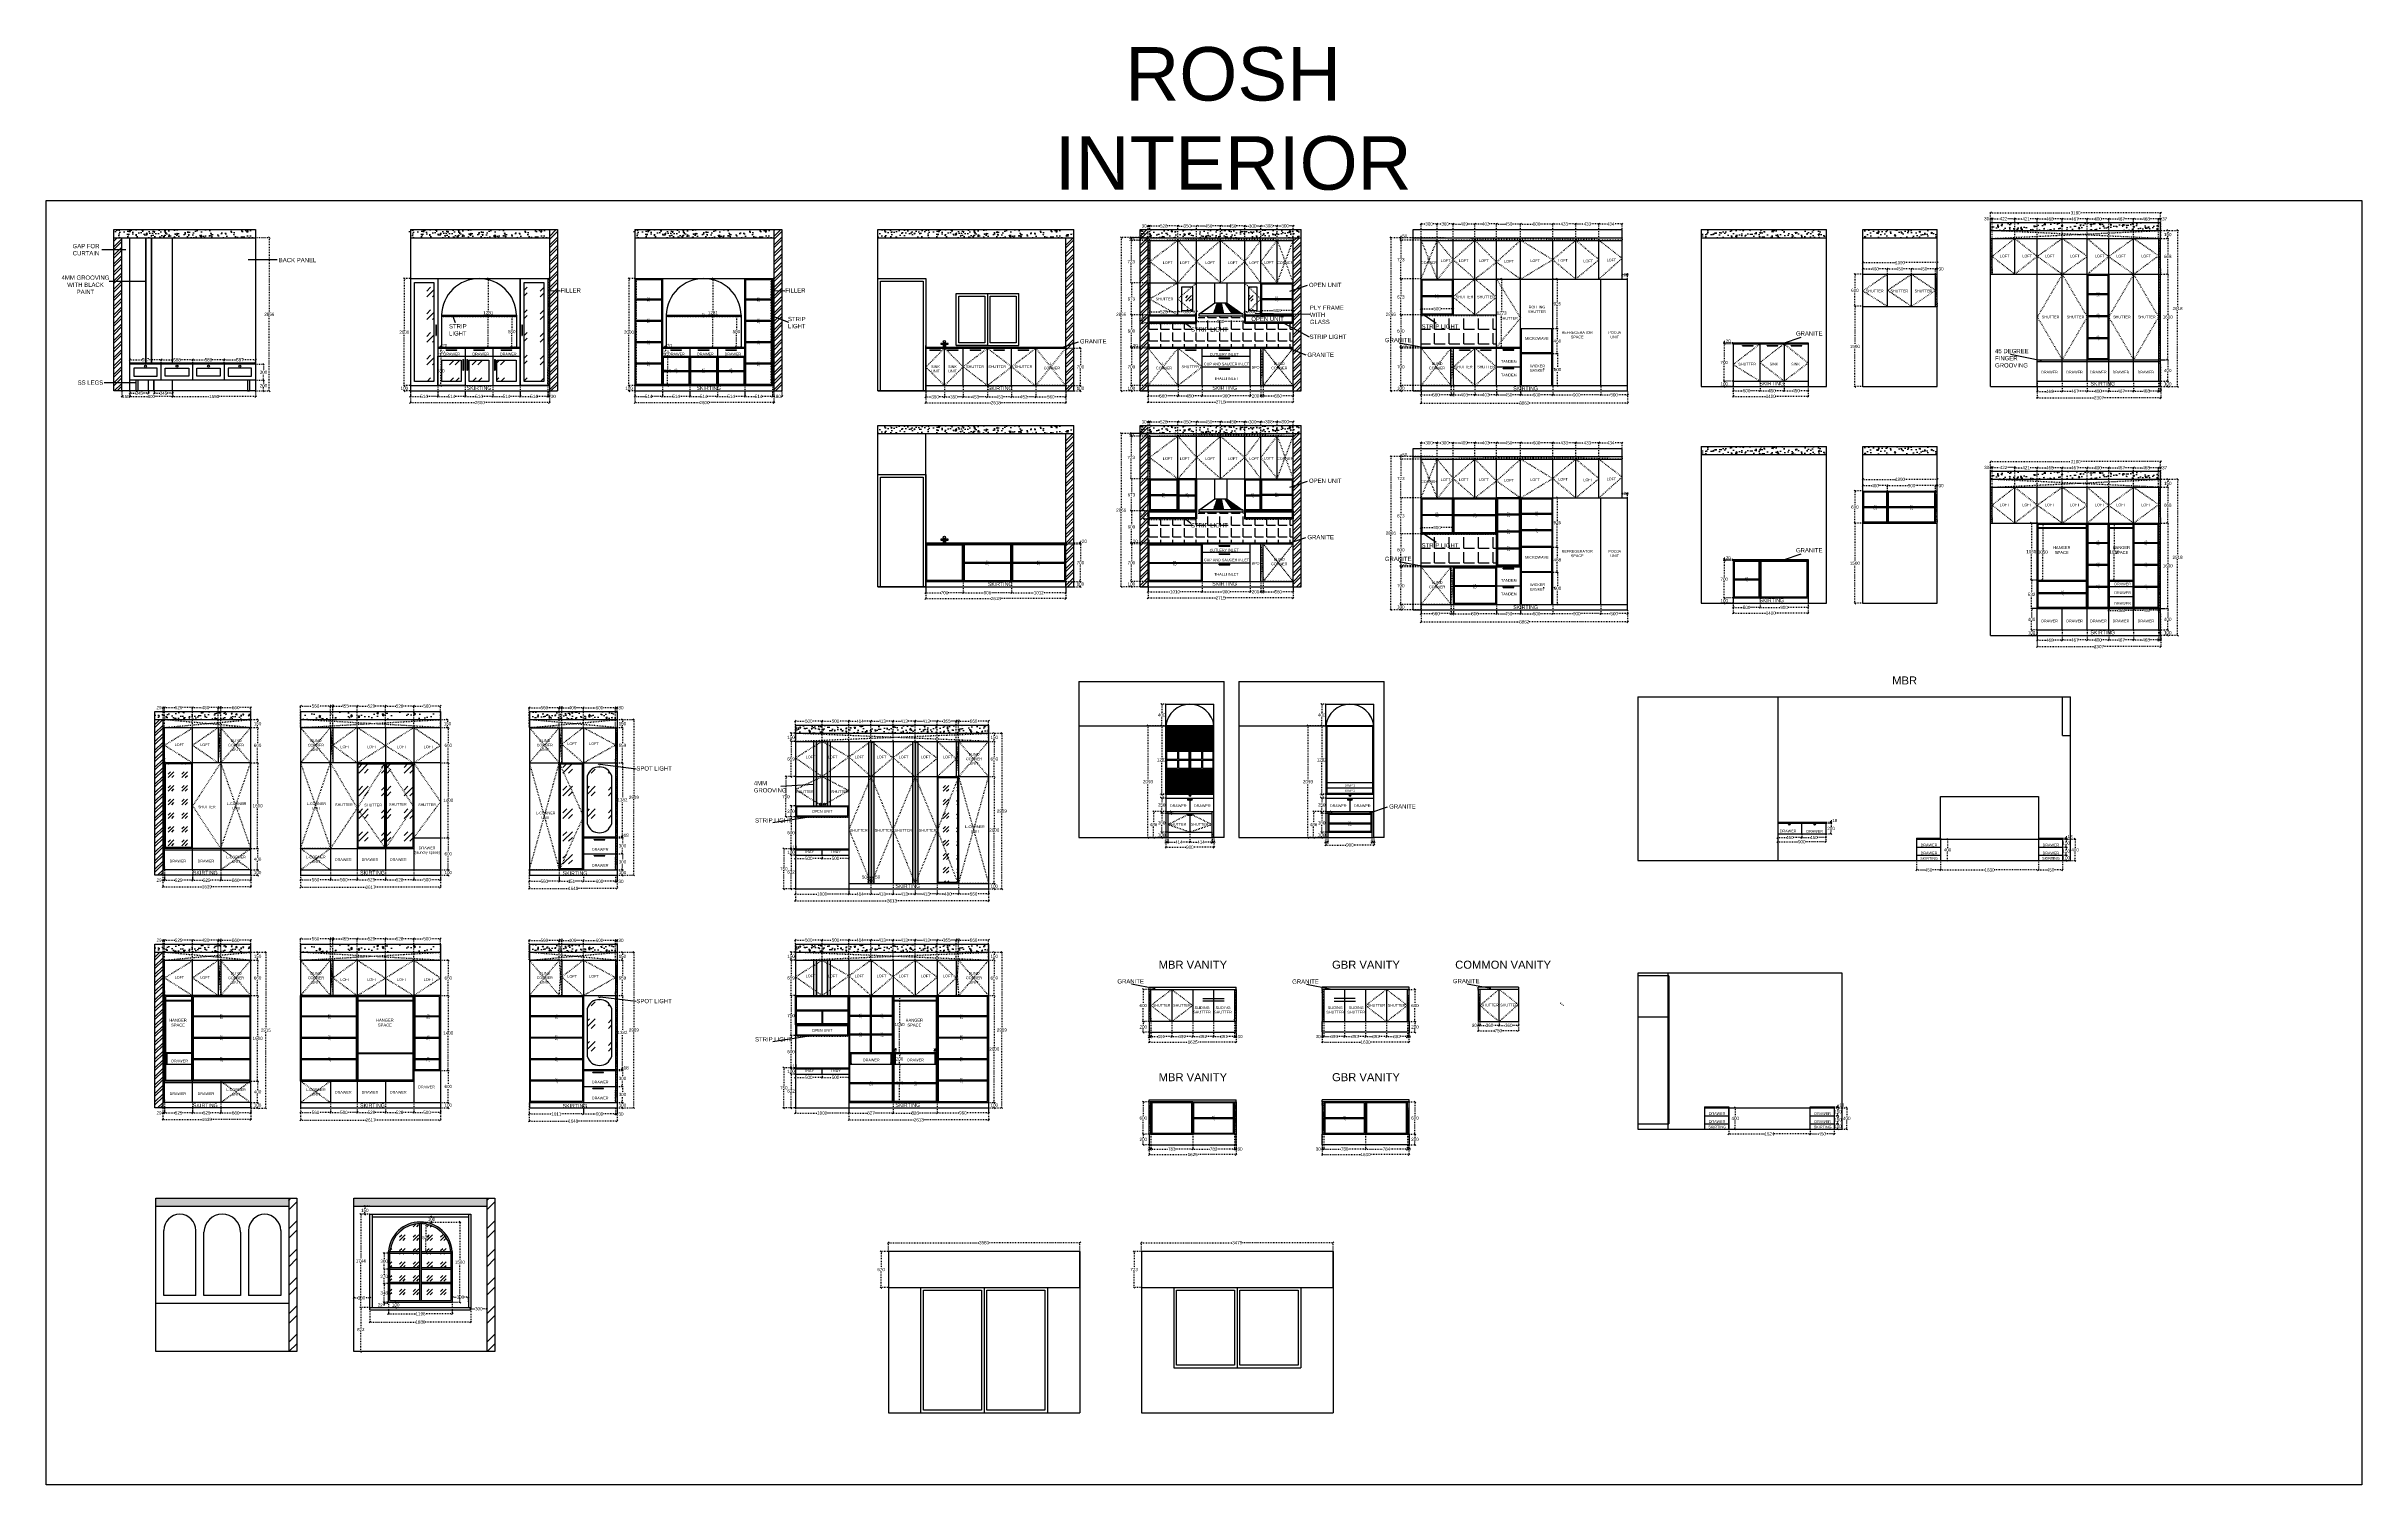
# Model space of a CAD drawing. Header units: millimetres. Extents: x 220712 to 1505573, y -354410 to 241923.
# Drawn here: x 220712 to 264020, y 74090 to 100990 of the extents above; entities that cross this region are included whole.
import ezdxf

# ---------------------------------------------------------------- set-up
doc = ezdxf.new("R2010")
doc.units = ezdxf.units.MM
doc.header["$MEASUREMENT"] = 0
doc.linetypes.add('ACAD_ISO03W100', pattern=[30, 12, -18])
doc.layers.add('Walls', color=253, linetype='Continuous')
doc.layers.add('Words', color=7, linetype='Continuous')
doc.styles.get("Standard").update_dxf_attribs({"font": 'arial.ttf'})
doc.dimstyles.get("Standard").update_dxf_attribs({"dimtxt": 60, "dimasz": 30, "dimexe": 7.75, "dimexo": 8.13, "dimgap": 0.63, "dimtad": 0, "dimtih": 1, "dimtoh": 1, "dimdec": 0, "dimzin": 0, "dimtxsty": 'Standard', "dimblk": 'OBLIQUE', "dimcen": 2.25, "dimclrd": 1, "dimclre": 1, "dimclrt": 1, "dimadec": 0, "dimazin": 0, "dimtfac": 1, "dimtdec": 0, "dimtofl": 0, "dimtmove": 0, "dimatfit": 3, "dimfxl": 1, "dimtolj": 1, "dimtzin": 0, "dimlwd": 30, "dimarcsym": 0})
pattern_1 = [(50, (0, 0), (215.17805, -18.82564), [22.5, -247.5]), (355, (0, 0), (-41.6254, 225.65764), [18, -198]), (100.451444, (17.93, -1.57), (173.55265, 206.832), [19.12206, -210.34263]), (46.1842, (0, 60), (320.1724, -49.65578), [33.75, -371.25]), (96.63564, (26.68, 55.86), (280.3986, 292.23558), [28.6831, -315.51413]), (351.18416, (0, 60), (280.3986, 292.23558), [27, -297]), (21, (30, 45), (179.07212, -120.78567), [22.5, -247.5]), (326, (30, 45), (72.9946, 217.54501), [18, -198]), (71.451445, (44.92, 34.93), (252.06671, 96.75935), [19.12206, -210.34263]), (37.5, (0, 0), (3.647957, 99.868156), [0, -195.6, 0, -201, 0, -198.75]), (7.5, (0, 0), (78.92086, 118.323514), [0, -114.6, 0, -191.1, 0, -75.75]), (327.5, (-66.9, 0), (160.14673, -6.766462), [0, -75, 0, -234, 0, -310.5]), (317.5, (-96.9, 0), (174.95585, 30.031495), [0, -97.5, 0, -155.4, 0, -220.5])]
pattern_2 = [(45, (0, 0), (424.26407, 0), [250, -350]), (45, (106.07, 0), (424.26407, 0), [100, -500]), (45, (0, 106.07), (424.26407, 0), [100, -500])]
pattern_3 = [(50, (0, -4054), (215.17805, -18.82564), [22.5, -247.5]), (355, (0, -4054), (-41.6254, 225.65764), [18, -198]), (100.451444, (17.93, -4055.57), (173.55265, 206.832), [19.12206, -210.34263]), (46.1842, (0, -3994), (320.1724, -49.65578), [33.75, -371.25]), (96.63564, (26.68, -3998.14), (280.3986, 292.23558), [28.6831, -315.51413]), (351.18416, (0, -3994), (280.3986, 292.2356), [27, -297]), (21, (30, -4009), (179.07212, -120.78567), [22.5, -247.5]), (326, (30, -4009), (72.9946, 217.54501), [18, -198]), (71.451445, (44.92, -4019.07), (252.06671, 96.75935), [19.12206, -210.34263]), (37.5, (0, -4054), (3.647957, 99.868156), [0, -195.6, 0, -201, 0, -198.75]), (7.5, (0, -4054), (78.92086, 118.323514), [0, -114.6, 0, -191.1, 0, -75.75]), (327.5, (-66.9, -4054), (160.14673, -6.766462), [0, -75, 0, -234, 0, -310.5]), (317.5, (-96.9, -4054), (174.95585, 30.031495), [0, -97.5, 0, -155.4, 0, -220.5])]
pattern_4 = [(45, (0, 0), (254.55844, 0), [150, -210]), (45, (63.64, 0), (254.55844, 0), [60, -300]), (45, (0, 63.64), (254.55844, 0), [60, -300])]

# ---------------------------------------------------------------- blocks, each defined once
blk = doc.blocks.new('_Oblique')
at = {"color": 0, "linetype": 'ByBlock', "lineweight": -2}
blk.add_line((-0.5, -0.5), (0.5, 0.5), dxfattribs=at)
blk = doc.blocks.new('*D1348')
at = {"layer": 'Defpoints', "color": 0, "linetype": 'ACAD_ISO03W100', "transparency": 16777216}
for p in [(222125, 94546), (222125, 94441), (222275, 94546)]:
    blk.add_point(p, dxfattribs=at)
at = {"layer": 'Walls', "color": 1, "linetype": 'ACAD_ISO03W100', "lineweight": -2, "transparency": 16777216}
for p, q in [((222125, 94537), (222125, 94433)), ((222275, 94537), (222275, 94433))]:
    blk.add_line(p, q, dxfattribs=at)
at = {"layer": 'Walls', "color": 1, "linetype": 'ACAD_ISO03W100', "lineweight": 30, "transparency": 16777216}
for p, q in [((222125, 94441), (222136, 94441)), ((222275, 94441), (222264, 94441))]:
    blk.add_line(p, q, dxfattribs=at)
at = {"layer": 'Walls', "color": 1, "linetype": 'ACAD_ISO03W100', "lineweight": 30, "transparency": 16777216, "xscale": 30, "yscale": 30, "zscale": 30, "rotation": 180}
blk.add_blockref('_Oblique', (222125, 94441), dxfattribs=at)
at = {"layer": 'Walls', "color": 1, "linetype": 'ACAD_ISO03W100', "lineweight": 30, "transparency": 16777216, "xscale": 30, "yscale": 30, "zscale": 30}
blk.add_blockref('_Oblique', (222275, 94441), dxfattribs=at)
at = {"layer": 'Walls', "color": 1, "linetype": 'ACAD_ISO03W100', "transparency": 16777216, "insert": (222200, 94441), "char_height": 60, "attachment_point": 5}
blk.add_mtext('\\A1;150', dxfattribs=at)
blk = doc.blocks.new('*D1349')
at = {"layer": 'Defpoints', "color": 0, "linetype": 'ACAD_ISO03W100', "transparency": 16777216}
for p in [(222275, 94546), (223075, 94546), (223075, 94441)]:
    blk.add_point(p, dxfattribs=at)
at = {"layer": 'Walls', "color": 1, "linetype": 'ACAD_ISO03W100', "lineweight": -2, "transparency": 16777216}
for p, q in [((222275, 94537), (222275, 94433)), ((223075, 94537), (223075, 94433))]:
    blk.add_line(p, q, dxfattribs=at)
at = {"layer": 'Walls', "color": 1, "linetype": 'ACAD_ISO03W100', "lineweight": 30, "transparency": 16777216}
for p, q in [((222275, 94441), (222608, 94441)), ((223075, 94441), (222742, 94441))]:
    blk.add_line(p, q, dxfattribs=at)
at = {"layer": 'Walls', "color": 1, "linetype": 'ACAD_ISO03W100', "lineweight": 30, "transparency": 16777216, "xscale": 30, "yscale": 30, "zscale": 30, "rotation": 180}
blk.add_blockref('_Oblique', (222275, 94441), dxfattribs=at)
at = {"layer": 'Walls', "color": 1, "linetype": 'ACAD_ISO03W100', "lineweight": 30, "transparency": 16777216, "xscale": 30, "yscale": 30, "zscale": 30}
blk.add_blockref('_Oblique', (223075, 94441), dxfattribs=at)
at = {"layer": 'Walls', "color": 1, "linetype": 'ACAD_ISO03W100', "transparency": 16777216, "insert": (222675, 94441), "char_height": 60, "attachment_point": 5}
blk.add_mtext('\\A1;800', dxfattribs=at)
blk = doc.blocks.new('*D1350')
at = {"layer": 'Defpoints', "color": 0, "linetype": 'ACAD_ISO03W100', "transparency": 16777216}
for p in [(223075, 94546), (224625, 94546), (224625, 94441)]:
    blk.add_point(p, dxfattribs=at)
at = {"layer": 'Walls', "color": 1, "linetype": 'ACAD_ISO03W100', "lineweight": -2, "transparency": 16777216}
for p, q in [((223075, 94537), (223075, 94433)), ((224625, 94537), (224625, 94433))]:
    blk.add_line(p, q, dxfattribs=at)
at = {"layer": 'Walls', "color": 1, "linetype": 'ACAD_ISO03W100', "lineweight": 30, "transparency": 16777216}
for p, q in [((223075, 94441), (223763, 94441)), ((224625, 94441), (223937, 94441))]:
    blk.add_line(p, q, dxfattribs=at)
at = {"layer": 'Walls', "color": 1, "linetype": 'ACAD_ISO03W100', "lineweight": 30, "transparency": 16777216, "xscale": 30, "yscale": 30, "zscale": 30, "rotation": 180}
blk.add_blockref('_Oblique', (223075, 94441), dxfattribs=at)
at = {"layer": 'Walls', "color": 1, "linetype": 'ACAD_ISO03W100', "lineweight": 30, "transparency": 16777216, "xscale": 30, "yscale": 30, "zscale": 30}
blk.add_blockref('_Oblique', (224625, 94441), dxfattribs=at)
at = {"layer": 'Walls', "color": 1, "linetype": 'ACAD_ISO03W100', "transparency": 16777216, "insert": (223850, 94441), "char_height": 60, "attachment_point": 5}
blk.add_mtext('\\A1;1550', dxfattribs=at)
blk = doc.blocks.new('*D1351')
at = {"layer": 'Defpoints', "color": 0, "linetype": 'ACAD_ISO03W100', "transparency": 16777216}
for p in [(222275, 94546), (222620, 94546), (222620, 94502)]:
    blk.add_point(p, dxfattribs=at)
at = {"layer": 'Walls', "color": 1, "linetype": 'ACAD_ISO03W100', "lineweight": -2, "transparency": 16777216}
for p, q in [((222275, 94537), (222275, 94494)), ((222620, 94537), (222620, 94494))]:
    blk.add_line(p, q, dxfattribs=at)
at = {"layer": 'Walls', "color": 1, "linetype": 'ACAD_ISO03W100', "lineweight": 30, "transparency": 16777216}
for p, q in [((222275, 94502), (222380, 94502)), ((222620, 94502), (222515, 94502))]:
    blk.add_line(p, q, dxfattribs=at)
at = {"layer": 'Walls', "color": 1, "linetype": 'ACAD_ISO03W100', "lineweight": 30, "transparency": 16777216, "xscale": 30, "yscale": 30, "zscale": 30, "rotation": 180}
blk.add_blockref('_Oblique', (222275, 94502), dxfattribs=at)
at = {"layer": 'Walls', "color": 1, "linetype": 'ACAD_ISO03W100', "lineweight": 30, "transparency": 16777216, "xscale": 30, "yscale": 30, "zscale": 30}
blk.add_blockref('_Oblique', (222620, 94502), dxfattribs=at)
at = {"layer": 'Walls', "color": 1, "linetype": 'ACAD_ISO03W100', "transparency": 16777216, "insert": (222448, 94502), "char_height": 60, "attachment_point": 5}
blk.add_mtext('\\A1;345', dxfattribs=at)
blk = doc.blocks.new('*D1352')
at = {"layer": 'Defpoints', "color": 0, "linetype": 'ACAD_ISO03W100', "transparency": 16777216}
for p in [(222730, 94546), (223075, 94546), (223075, 94502)]:
    blk.add_point(p, dxfattribs=at)
at = {"layer": 'Walls', "color": 1, "linetype": 'ACAD_ISO03W100', "lineweight": -2, "transparency": 16777216}
for p, q in [((222730, 94537), (222730, 94494)), ((223075, 94537), (223075, 94494))]:
    blk.add_line(p, q, dxfattribs=at)
at = {"layer": 'Walls', "color": 1, "linetype": 'ACAD_ISO03W100', "lineweight": 30, "transparency": 16777216}
for p, q in [((222730, 94502), (222835, 94502)), ((223075, 94502), (222970, 94502))]:
    blk.add_line(p, q, dxfattribs=at)
at = {"layer": 'Walls', "color": 1, "linetype": 'ACAD_ISO03W100', "lineweight": 30, "transparency": 16777216, "xscale": 30, "yscale": 30, "zscale": 30, "rotation": 180}
blk.add_blockref('_Oblique', (222730, 94502), dxfattribs=at)
at = {"layer": 'Walls', "color": 1, "linetype": 'ACAD_ISO03W100', "lineweight": 30, "transparency": 16777216, "xscale": 30, "yscale": 30, "zscale": 30}
blk.add_blockref('_Oblique', (223075, 94502), dxfattribs=at)
at = {"layer": 'Walls', "color": 1, "linetype": 'ACAD_ISO03W100', "transparency": 16777216, "insert": (222902, 94502), "char_height": 60, "attachment_point": 5}
blk.add_mtext('\\A1;345', dxfattribs=at)
blk = doc.blocks.new('*D1353')
at = {"layer": 'Defpoints', "color": 0, "linetype": 'ACAD_ISO03W100', "transparency": 16777216}
for p in [(224038, 95128), (224038, 95064), (224625, 95064)]:
    blk.add_point(p, dxfattribs=at)
at = {"layer": 'Walls', "color": 1, "linetype": 'ACAD_ISO03W100', "lineweight": -2, "transparency": 16777216}
for p, q in [((224038, 95072), (224038, 95135)), ((224625, 95072), (224625, 95135))]:
    blk.add_line(p, q, dxfattribs=at)
at = {"layer": 'Walls', "color": 1, "linetype": 'ACAD_ISO03W100', "lineweight": 30, "transparency": 16777216}
for p, q in [((224038, 95128), (224265, 95128)), ((224625, 95128), (224398, 95128))]:
    blk.add_line(p, q, dxfattribs=at)
at = {"layer": 'Walls', "color": 1, "linetype": 'ACAD_ISO03W100', "lineweight": 30, "transparency": 16777216, "xscale": 30, "yscale": 30, "zscale": 30, "rotation": 180}
blk.add_blockref('_Oblique', (224038, 95128), dxfattribs=at)
at = {"layer": 'Walls', "color": 1, "linetype": 'ACAD_ISO03W100', "lineweight": 30, "transparency": 16777216, "xscale": 30, "yscale": 30, "zscale": 30}
blk.add_blockref('_Oblique', (224625, 95128), dxfattribs=at)
at = {"layer": 'Walls', "color": 1, "linetype": 'ACAD_ISO03W100', "transparency": 16777216, "insert": (224332, 95128), "char_height": 60, "attachment_point": 5}
blk.add_mtext('\\A1;587', dxfattribs=at)
blk = doc.blocks.new('*D1354')
at = {"layer": 'Defpoints', "color": 0, "linetype": 'ACAD_ISO03W100', "transparency": 16777216}
for p in [(223450, 95128), (223450, 95064), (224038, 95064)]:
    blk.add_point(p, dxfattribs=at)
at = {"layer": 'Walls', "color": 1, "linetype": 'ACAD_ISO03W100', "lineweight": -2, "transparency": 16777216}
for p, q in [((223450, 95072), (223450, 95135)), ((224038, 95072), (224038, 95135))]:
    blk.add_line(p, q, dxfattribs=at)
at = {"layer": 'Walls', "color": 1, "linetype": 'ACAD_ISO03W100', "lineweight": 30, "transparency": 16777216}
for p, q in [((223450, 95128), (223677, 95128)), ((224038, 95128), (223811, 95128))]:
    blk.add_line(p, q, dxfattribs=at)
at = {"layer": 'Walls', "color": 1, "linetype": 'ACAD_ISO03W100', "lineweight": 30, "transparency": 16777216, "xscale": 30, "yscale": 30, "zscale": 30, "rotation": 180}
blk.add_blockref('_Oblique', (223450, 95128), dxfattribs=at)
at = {"layer": 'Walls', "color": 1, "linetype": 'ACAD_ISO03W100', "lineweight": 30, "transparency": 16777216, "xscale": 30, "yscale": 30, "zscale": 30}
blk.add_blockref('_Oblique', (224038, 95128), dxfattribs=at)
at = {"layer": 'Walls', "color": 1, "linetype": 'ACAD_ISO03W100', "transparency": 16777216, "insert": (223744, 95128), "char_height": 60, "attachment_point": 5}
blk.add_mtext('\\A1;588', dxfattribs=at)
blk = doc.blocks.new('*D1355')
at = {"layer": 'Defpoints', "color": 0, "linetype": 'ACAD_ISO03W100', "transparency": 16777216}
for p in [(222862, 95064), (223450, 95128), (223450, 95064)]:
    blk.add_point(p, dxfattribs=at)
at = {"layer": 'Walls', "color": 1, "linetype": 'ACAD_ISO03W100', "lineweight": -2, "transparency": 16777216}
for p, q in [((222862, 95072), (222862, 95135)), ((223450, 95072), (223450, 95135))]:
    blk.add_line(p, q, dxfattribs=at)
at = {"layer": 'Walls', "color": 1, "linetype": 'ACAD_ISO03W100', "lineweight": 30, "transparency": 16777216}
for p, q in [((222862, 95128), (223089, 95128)), ((223450, 95128), (223223, 95128))]:
    blk.add_line(p, q, dxfattribs=at)
at = {"layer": 'Walls', "color": 1, "linetype": 'ACAD_ISO03W100', "lineweight": 30, "transparency": 16777216, "xscale": 30, "yscale": 30, "zscale": 30, "rotation": 180}
blk.add_blockref('_Oblique', (222862, 95128), dxfattribs=at)
at = {"layer": 'Walls', "color": 1, "linetype": 'ACAD_ISO03W100', "lineweight": 30, "transparency": 16777216, "xscale": 30, "yscale": 30, "zscale": 30}
blk.add_blockref('_Oblique', (223450, 95128), dxfattribs=at)
at = {"layer": 'Walls', "color": 1, "linetype": 'ACAD_ISO03W100', "transparency": 16777216, "insert": (223156, 95128), "char_height": 60, "attachment_point": 5}
blk.add_mtext('\\A1;588', dxfattribs=at)
blk = doc.blocks.new('*D1356')
at = {"layer": 'Defpoints', "color": 0, "linetype": 'ACAD_ISO03W100', "transparency": 16777216}
for p in [(222275, 95064), (222862, 95128), (222862, 95064)]:
    blk.add_point(p, dxfattribs=at)
at = {"layer": 'Walls', "color": 1, "linetype": 'ACAD_ISO03W100', "lineweight": -2, "transparency": 16777216}
for p, q in [((222275, 95072), (222275, 95135)), ((222862, 95072), (222862, 95135))]:
    blk.add_line(p, q, dxfattribs=at)
at = {"layer": 'Walls', "color": 1, "linetype": 'ACAD_ISO03W100', "lineweight": 30, "transparency": 16777216}
for p, q in [((222275, 95128), (222502, 95128)), ((222862, 95128), (222635, 95128))]:
    blk.add_line(p, q, dxfattribs=at)
at = {"layer": 'Walls', "color": 1, "linetype": 'ACAD_ISO03W100', "lineweight": 30, "transparency": 16777216, "xscale": 30, "yscale": 30, "zscale": 30, "rotation": 180}
blk.add_blockref('_Oblique', (222275, 95128), dxfattribs=at)
at = {"layer": 'Walls', "color": 1, "linetype": 'ACAD_ISO03W100', "lineweight": 30, "transparency": 16777216, "xscale": 30, "yscale": 30, "zscale": 30}
blk.add_blockref('_Oblique', (222862, 95128), dxfattribs=at)
at = {"layer": 'Walls', "color": 1, "linetype": 'ACAD_ISO03W100', "transparency": 16777216, "insert": (222568, 95128), "char_height": 60, "attachment_point": 5}
blk.add_mtext('\\A1;587', dxfattribs=at)
blk = doc.blocks.new('*D1357')
at = {"layer": 'Defpoints', "color": 0, "linetype": 'ACAD_ISO03W100', "transparency": 16777216}
for p in [(224625, 94746), (224625, 94546), (224774, 94746)]:
    blk.add_point(p, dxfattribs=at)
at = {"layer": 'Walls', "color": 1, "linetype": 'ACAD_ISO03W100', "lineweight": -2, "transparency": 16777216}
for p, q in [((224633, 94746), (224781, 94746)), ((224633, 94546), (224781, 94546))]:
    blk.add_line(p, q, dxfattribs=at)
at = {"layer": 'Walls', "color": 1, "linetype": 'ACAD_ISO03W100', "lineweight": 30, "transparency": 16777216}
for p, q in [((224774, 94746), (224774, 94677)), ((224774, 94546), (224774, 94614))]:
    blk.add_line(p, q, dxfattribs=at)
at = {"layer": 'Walls', "color": 1, "linetype": 'ACAD_ISO03W100', "lineweight": 30, "transparency": 16777216, "xscale": 30, "yscale": 30, "zscale": 30}
for p, rotation in [((224774, 94746), 90), ((224774, 94546), 270)]:
    blk.add_blockref('_Oblique', p, dxfattribs=dict(at, rotation=rotation))
at = {"layer": 'Walls', "color": 1, "linetype": 'ACAD_ISO03W100', "transparency": 16777216, "insert": (224774, 94645), "char_height": 60, "attachment_point": 5}
blk.add_mtext('\\A1;200', dxfattribs=at)
blk = doc.blocks.new('*D1358')
at = {"layer": 'Defpoints', "color": 0, "linetype": 'ACAD_ISO03W100', "transparency": 16777216}
for p in [(224625, 95046), (224774, 95046), (224625, 94746)]:
    blk.add_point(p, dxfattribs=at)
at = {"layer": 'Walls', "color": 1, "linetype": 'ACAD_ISO03W100', "lineweight": -2, "transparency": 16777216}
for p, q in [((224633, 95046), (224781, 95046)), ((224633, 94746), (224781, 94746))]:
    blk.add_line(p, q, dxfattribs=at)
at = {"layer": 'Walls', "color": 1, "linetype": 'ACAD_ISO03W100', "lineweight": 30, "transparency": 16777216}
for p, q in [((224774, 95046), (224774, 94927)), ((224774, 94746), (224774, 94864))]:
    blk.add_line(p, q, dxfattribs=at)
at = {"layer": 'Walls', "color": 1, "linetype": 'ACAD_ISO03W100', "lineweight": 30, "transparency": 16777216, "xscale": 30, "yscale": 30, "zscale": 30}
for p, rotation in [((224774, 95046), 90), ((224774, 94746), 270)]:
    blk.add_blockref('_Oblique', p, dxfattribs=dict(at, rotation=rotation))
at = {"layer": 'Walls', "color": 1, "linetype": 'ACAD_ISO03W100', "transparency": 16777216, "insert": (224774, 94895), "char_height": 60, "attachment_point": 5}
blk.add_mtext('\\A1;300', dxfattribs=at)
blk = doc.blocks.new('*D1359')
at = {"layer": 'Defpoints', "color": 0, "linetype": 'ACAD_ISO03W100', "transparency": 16777216}
for p in [(224625, 97412), (224882, 97412), (224625, 94546)]:
    blk.add_point(p, dxfattribs=at)
at = {"layer": 'Walls', "color": 1, "linetype": 'ACAD_ISO03W100', "lineweight": -2, "transparency": 16777216}
for p, q in [((224633, 97412), (224890, 97412)), ((224633, 94546), (224890, 94546))]:
    blk.add_line(p, q, dxfattribs=at)
at = {"layer": 'Walls', "color": 1, "linetype": 'ACAD_ISO03W100', "lineweight": 30, "transparency": 16777216}
for p, q in [((224882, 97412), (224882, 96010)), ((224882, 94546), (224882, 95947))]:
    blk.add_line(p, q, dxfattribs=at)
at = {"layer": 'Walls', "color": 1, "linetype": 'ACAD_ISO03W100', "lineweight": 30, "transparency": 16777216, "xscale": 30, "yscale": 30, "zscale": 30}
for p, rotation in [((224882, 97412), 90), ((224882, 94546), 270)]:
    blk.add_blockref('_Oblique', p, dxfattribs=dict(at, rotation=rotation))
at = {"layer": 'Walls', "color": 1, "linetype": 'ACAD_ISO03W100', "transparency": 16777216, "insert": (224882, 95978), "char_height": 60, "attachment_point": 5}
blk.add_mtext('\\A1;2866', dxfattribs=at)
blk = doc.blocks.new('*D1360')
at = {"layer": 'Defpoints', "color": 0, "linetype": 'ACAD_ISO03W100', "transparency": 16777216}
for p in [(227520.5, 94645.5), (228034.5, 94645.5), (228034.5, 94442.5)]:
    blk.add_point(p, dxfattribs=at)
at = {"layer": 'Walls', "color": 1, "linetype": 'ACAD_ISO03W100', "lineweight": -2, "transparency": 16777216}
for p, q in [((227520.5, 94637.37), (227520.5, 94434.75)), ((228034.5, 94637.37), (228034.5, 94434.75))]:
    blk.add_line(p, q, dxfattribs=at)
at = {"layer": 'Walls', "color": 1, "linetype": 'ACAD_ISO03W100', "lineweight": 30, "transparency": 16777216}
for p, q in [((227520.5, 94442.5), (227710.710382, 94442.5)), ((228034.5, 94442.5), (227844.289618, 94442.5))]:
    blk.add_line(p, q, dxfattribs=at)
at = {"layer": 'Walls', "color": 1, "linetype": 'ACAD_ISO03W100', "lineweight": 30, "transparency": 16777216, "xscale": 30, "yscale": 30, "zscale": 30, "rotation": 180}
blk.add_blockref('_Oblique', (227520.5, 94442.5), dxfattribs=at)
at = {"layer": 'Walls', "color": 1, "linetype": 'ACAD_ISO03W100', "lineweight": 30, "transparency": 16777216, "xscale": 30, "yscale": 30, "zscale": 30}
blk.add_blockref('_Oblique', (228034.5, 94442.5), dxfattribs=at)
at = {"layer": 'Walls', "color": 1, "linetype": 'ACAD_ISO03W100', "transparency": 16777216, "insert": (227777.5, 94442.5), "char_height": 60, "attachment_point": 5}
blk.add_mtext('\\A1;514', dxfattribs=at)
blk = doc.blocks.new('*D1361')
at = {"layer": 'Defpoints', "color": 0, "linetype": 'ACAD_ISO03W100', "transparency": 16777216}
for p in [(228034.5, 94545.5), (228548.5, 94645.5), (228548.5, 94442.5)]:
    blk.add_point(p, dxfattribs=at)
at = {"layer": 'Walls', "color": 1, "linetype": 'ACAD_ISO03W100', "lineweight": -2, "transparency": 16777216}
for p, q in [((228034.5, 94537.37), (228034.5, 94434.75)), ((228548.5, 94637.37), (228548.5, 94434.75))]:
    blk.add_line(p, q, dxfattribs=at)
at = {"layer": 'Walls', "color": 1, "linetype": 'ACAD_ISO03W100', "lineweight": 30, "transparency": 16777216}
for p, q in [((228034.5, 94442.5), (228224.710382, 94442.5)), ((228548.5, 94442.5), (228358.289618, 94442.5))]:
    blk.add_line(p, q, dxfattribs=at)
at = {"layer": 'Walls', "color": 1, "linetype": 'ACAD_ISO03W100', "lineweight": 30, "transparency": 16777216, "xscale": 30, "yscale": 30, "zscale": 30, "rotation": 180}
blk.add_blockref('_Oblique', (228034.5, 94442.5), dxfattribs=at)
at = {"layer": 'Walls', "color": 1, "linetype": 'ACAD_ISO03W100', "lineweight": 30, "transparency": 16777216, "xscale": 30, "yscale": 30, "zscale": 30}
blk.add_blockref('_Oblique', (228548.5, 94442.5), dxfattribs=at)
at = {"layer": 'Walls', "color": 1, "linetype": 'ACAD_ISO03W100', "transparency": 16777216, "insert": (228291.5, 94442.5), "char_height": 60, "attachment_point": 5}
blk.add_mtext('\\A1;514', dxfattribs=at)
blk = doc.blocks.new('*D1362')
at = {"layer": 'Defpoints', "color": 0, "linetype": 'ACAD_ISO03W100', "transparency": 16777216}
for p in [(228548.5, 94536.06), (229062.5, 94645.5), (229062.5, 94442.5)]:
    blk.add_point(p, dxfattribs=at)
at = {"layer": 'Walls', "color": 1, "linetype": 'ACAD_ISO03W100', "lineweight": -2, "transparency": 16777216}
for p, q in [((228548.5, 94527.93), (228548.5, 94434.75)), ((229062.5, 94637.37), (229062.5, 94434.75))]:
    blk.add_line(p, q, dxfattribs=at)
at = {"layer": 'Walls', "color": 1, "linetype": 'ACAD_ISO03W100', "lineweight": 30, "transparency": 16777216}
for p, q in [((228548.5, 94442.5), (228738.710382, 94442.5)), ((229062.5, 94442.5), (228872.289618, 94442.5))]:
    blk.add_line(p, q, dxfattribs=at)
at = {"layer": 'Walls', "color": 1, "linetype": 'ACAD_ISO03W100', "lineweight": 30, "transparency": 16777216, "xscale": 30, "yscale": 30, "zscale": 30, "rotation": 180}
blk.add_blockref('_Oblique', (228548.5, 94442.5), dxfattribs=at)
at = {"layer": 'Walls', "color": 1, "linetype": 'ACAD_ISO03W100', "lineweight": 30, "transparency": 16777216, "xscale": 30, "yscale": 30, "zscale": 30}
blk.add_blockref('_Oblique', (229062.5, 94442.5), dxfattribs=at)
at = {"layer": 'Walls', "color": 1, "linetype": 'ACAD_ISO03W100', "transparency": 16777216, "insert": (228805.5, 94442.5), "char_height": 60, "attachment_point": 5}
blk.add_mtext('\\A1;514', dxfattribs=at)
blk = doc.blocks.new('*D1363')
at = {"layer": 'Defpoints', "color": 0, "linetype": 'ACAD_ISO03W100', "transparency": 16777216}
for p in [(229062.5, 94645.5), (229576.5, 94645.5), (229576.5, 94442.5)]:
    blk.add_point(p, dxfattribs=at)
at = {"layer": 'Walls', "color": 1, "linetype": 'ACAD_ISO03W100', "lineweight": -2, "transparency": 16777216}
for p, q in [((229062.5, 94637.37), (229062.5, 94434.75)), ((229576.5, 94637.37), (229576.5, 94434.75))]:
    blk.add_line(p, q, dxfattribs=at)
at = {"layer": 'Walls', "color": 1, "linetype": 'ACAD_ISO03W100', "lineweight": 30, "transparency": 16777216}
for p, q in [((229062.5, 94442.5), (229252.710382, 94442.5)), ((229576.5, 94442.5), (229386.289618, 94442.5))]:
    blk.add_line(p, q, dxfattribs=at)
at = {"layer": 'Walls', "color": 1, "linetype": 'ACAD_ISO03W100', "lineweight": 30, "transparency": 16777216, "xscale": 30, "yscale": 30, "zscale": 30, "rotation": 180}
blk.add_blockref('_Oblique', (229062.5, 94442.5), dxfattribs=at)
at = {"layer": 'Walls', "color": 1, "linetype": 'ACAD_ISO03W100', "lineweight": 30, "transparency": 16777216, "xscale": 30, "yscale": 30, "zscale": 30}
blk.add_blockref('_Oblique', (229576.5, 94442.5), dxfattribs=at)
at = {"layer": 'Walls', "color": 1, "linetype": 'ACAD_ISO03W100', "transparency": 16777216, "insert": (229319.5, 94442.5), "char_height": 60, "attachment_point": 5}
blk.add_mtext('\\A1;514', dxfattribs=at)
blk = doc.blocks.new('*D1364')
at = {"layer": 'Defpoints', "color": 0, "linetype": 'ACAD_ISO03W100', "transparency": 16777216}
for p in [(229576.5, 94536.06), (230090.5, 94645.5), (230090.5, 94442.5)]:
    blk.add_point(p, dxfattribs=at)
at = {"layer": 'Walls', "color": 1, "linetype": 'ACAD_ISO03W100', "lineweight": -2, "transparency": 16777216}
for p, q in [((229576.5, 94527.93), (229576.5, 94434.75)), ((230090.5, 94637.37), (230090.5, 94434.75))]:
    blk.add_line(p, q, dxfattribs=at)
at = {"layer": 'Walls', "color": 1, "linetype": 'ACAD_ISO03W100', "lineweight": 30, "transparency": 16777216}
for p, q in [((229576.5, 94442.5), (229766.710382, 94442.5)), ((230090.5, 94442.5), (229900.289618, 94442.5))]:
    blk.add_line(p, q, dxfattribs=at)
at = {"layer": 'Walls', "color": 1, "linetype": 'ACAD_ISO03W100', "lineweight": 30, "transparency": 16777216, "xscale": 30, "yscale": 30, "zscale": 30, "rotation": 180}
blk.add_blockref('_Oblique', (229576.5, 94442.5), dxfattribs=at)
at = {"layer": 'Walls', "color": 1, "linetype": 'ACAD_ISO03W100', "lineweight": 30, "transparency": 16777216, "xscale": 30, "yscale": 30, "zscale": 30}
blk.add_blockref('_Oblique', (230090.5, 94442.5), dxfattribs=at)
at = {"layer": 'Walls', "color": 1, "linetype": 'ACAD_ISO03W100', "transparency": 16777216, "insert": (229833.5, 94442.5), "char_height": 60, "attachment_point": 5}
blk.add_mtext('\\A1;514', dxfattribs=at)
blk = doc.blocks.new('*D1365')
at = {"layer": 'Defpoints', "color": 0, "linetype": 'ACAD_ISO03W100', "transparency": 16777216}
for p in [(230090, 94546), (230120, 94546), (230120, 94442)]:
    blk.add_point(p, dxfattribs=at)
at = {"layer": 'Walls', "color": 1, "linetype": 'ACAD_ISO03W100', "lineweight": -2, "transparency": 16777216}
for p, q in [((230090, 94537), (230090, 94435)), ((230120, 94537), (230120, 94435))]:
    blk.add_line(p, q, dxfattribs=at)
at = {"layer": 'Walls', "color": 1, "linetype": 'ACAD_ISO03W100', "lineweight": 30, "transparency": 16777216}
for p, q in [((230090, 94442), (230120, 94442)), ((230120, 94442), (230150, 94442))]:
    blk.add_line(p, q, dxfattribs=at)
at = {"layer": 'Walls', "color": 1, "linetype": 'ACAD_ISO03W100', "lineweight": 30, "transparency": 16777216, "xscale": 30, "yscale": 30, "zscale": 30, "rotation": 180}
blk.add_blockref('_Oblique', (230090, 94442), dxfattribs=at)
at = {"layer": 'Walls', "color": 1, "linetype": 'ACAD_ISO03W100', "lineweight": 30, "transparency": 16777216, "xscale": 30, "yscale": 30, "zscale": 30}
blk.add_blockref('_Oblique', (230120, 94442), dxfattribs=at)
at = {"layer": 'Walls', "color": 1, "linetype": 'ACAD_ISO03W100', "transparency": 16777216, "insert": (230194, 94442), "char_height": 60, "attachment_point": 5}
blk.add_mtext('\\A1;30', dxfattribs=at)
blk = doc.blocks.new('*D1366')
at = {"layer": 'Defpoints', "color": 0, "linetype": 'ACAD_ISO03W100', "transparency": 16777216}
for p in [(227520.5, 94545.5), (230120.5, 94545.5), (230120.5, 94327.5)]:
    blk.add_point(p, dxfattribs=at)
at = {"layer": 'Walls', "color": 1, "linetype": 'ACAD_ISO03W100', "lineweight": -2, "transparency": 16777216}
for p, q in [((227520.5, 94537.37), (227520.5, 94319.75)), ((230120.5, 94537.37), (230120.5, 94319.75))]:
    blk.add_line(p, q, dxfattribs=at)
at = {"layer": 'Walls', "color": 1, "linetype": 'ACAD_ISO03W100', "lineweight": 30, "transparency": 16777216}
for p, q in [((227520.5, 94327.5), (228729.87, 94327.5)), ((230120.5, 94327.5), (228911.13, 94327.5))]:
    blk.add_line(p, q, dxfattribs=at)
at = {"layer": 'Walls', "color": 1, "linetype": 'ACAD_ISO03W100', "lineweight": 30, "transparency": 16777216, "xscale": 30, "yscale": 30, "zscale": 30, "rotation": 180}
blk.add_blockref('_Oblique', (227520.5, 94327.5), dxfattribs=at)
at = {"layer": 'Walls', "color": 1, "linetype": 'ACAD_ISO03W100', "lineweight": 30, "transparency": 16777216, "xscale": 30, "yscale": 30, "zscale": 30}
blk.add_blockref('_Oblique', (230120.5, 94327.5), dxfattribs=at)
at = {"layer": 'Walls', "color": 1, "linetype": 'ACAD_ISO03W100', "transparency": 16777216, "insert": (228820.5, 94327.5), "char_height": 60, "attachment_point": 5}
blk.add_mtext('\\A1;2600', dxfattribs=at)
blk = doc.blocks.new('*D1367')
at = {"layer": 'Defpoints', "color": 0, "linetype": 'ACAD_ISO03W100', "transparency": 16777216}
for p in [(227408, 94646), (227521, 94646), (227521, 94546)]:
    blk.add_point(p, dxfattribs=at)
at = {"layer": 'Walls', "color": 1, "linetype": 'ACAD_ISO03W100', "lineweight": -2, "transparency": 16777216}
for p, q in [((227512, 94646), (227400, 94646)), ((227512, 94546), (227400, 94546))]:
    blk.add_line(p, q, dxfattribs=at)
at = {"layer": 'Walls', "color": 1, "linetype": 'ACAD_ISO03W100', "lineweight": 30, "transparency": 16777216}
for p, q in [((227408, 94646), (227408, 94627)), ((227408, 94546), (227408, 94564))]:
    blk.add_line(p, q, dxfattribs=at)
at = {"layer": 'Walls', "color": 1, "linetype": 'ACAD_ISO03W100', "lineweight": 30, "transparency": 16777216, "xscale": 30, "yscale": 30, "zscale": 30}
for p, rotation in [((227408, 94646), 90), ((227408, 94546), 270)]:
    blk.add_blockref('_Oblique', p, dxfattribs=dict(at, rotation=rotation))
at = {"layer": 'Walls', "color": 1, "linetype": 'ACAD_ISO03W100', "transparency": 16777216, "insert": (227408, 94595), "char_height": 60, "attachment_point": 5}
blk.add_mtext('\\A1;100', dxfattribs=at)
blk = doc.blocks.new('*D1368')
at = {"layer": 'Defpoints', "color": 0, "linetype": 'ACAD_ISO03W100', "transparency": 16777216}
for p in [(227408, 96646), (227521, 96646), (227521, 94646)]:
    blk.add_point(p, dxfattribs=at)
at = {"layer": 'Walls', "color": 1, "linetype": 'ACAD_ISO03W100', "lineweight": -2, "transparency": 16777216}
for p, q in [((227512, 96646), (227400, 96646)), ((227512, 94646), (227400, 94646))]:
    blk.add_line(p, q, dxfattribs=at)
at = {"layer": 'Walls', "color": 1, "linetype": 'ACAD_ISO03W100', "lineweight": 30, "transparency": 16777216}
for p, q in [((227408, 96646), (227408, 95677)), ((227408, 94646), (227408, 95614))]:
    blk.add_line(p, q, dxfattribs=at)
at = {"layer": 'Walls', "color": 1, "linetype": 'ACAD_ISO03W100', "lineweight": 30, "transparency": 16777216, "xscale": 30, "yscale": 30, "zscale": 30}
for p, rotation in [((227408, 96646), 90), ((227408, 94646), 270)]:
    blk.add_blockref('_Oblique', p, dxfattribs=dict(at, rotation=rotation))
at = {"layer": 'Walls', "color": 1, "linetype": 'ACAD_ISO03W100', "transparency": 16777216, "insert": (227408, 95645), "char_height": 60, "attachment_point": 5}
blk.add_mtext('\\A1;2000', dxfattribs=at)
blk = doc.blocks.new('*D1369')
at = {"layer": 'Defpoints', "color": 0, "linetype": 'ACAD_ISO03W100', "transparency": 16777216}
for p in [(228035, 95196), (228091, 95196), (228035, 94646)]:
    blk.add_point(p, dxfattribs=at)
at = {"layer": 'Walls', "color": 1, "linetype": 'ACAD_ISO03W100', "lineweight": -2, "transparency": 16777216}
for p, q in [((228043, 95196), (228098, 95196)), ((228043, 94646), (228098, 94646))]:
    blk.add_line(p, q, dxfattribs=at)
at = {"layer": 'Walls', "color": 1, "linetype": 'ACAD_ISO03W100', "lineweight": 30, "transparency": 16777216}
for p, q in [((228091, 95196), (228091, 94952)), ((228091, 94646), (228091, 94889))]:
    blk.add_line(p, q, dxfattribs=at)
at = {"layer": 'Walls', "color": 1, "linetype": 'ACAD_ISO03W100', "lineweight": 30, "transparency": 16777216, "xscale": 30, "yscale": 30, "zscale": 30}
for p, rotation in [((228091, 95196), 90), ((228091, 94646), 270)]:
    blk.add_blockref('_Oblique', p, dxfattribs=dict(at, rotation=rotation))
at = {"layer": 'Walls', "color": 1, "linetype": 'ACAD_ISO03W100', "transparency": 16777216, "insert": (228091, 94920), "char_height": 60, "attachment_point": 5}
blk.add_mtext('\\A1;550', dxfattribs=at)
blk = doc.blocks.new('*D1370')
at = {"layer": 'Defpoints', "color": 0, "linetype": 'ACAD_ISO03W100', "transparency": 16777216}
for p in [(228035, 95346), (228091, 95346), (228035, 95196)]:
    blk.add_point(p, dxfattribs=at)
at = {"layer": 'Walls', "color": 1, "linetype": 'ACAD_ISO03W100', "lineweight": -2, "transparency": 16777216}
for p, q in [((228043, 95346), (228098, 95346)), ((228043, 95196), (228098, 95196))]:
    blk.add_line(p, q, dxfattribs=at)
at = {"layer": 'Walls', "color": 1, "linetype": 'ACAD_ISO03W100', "lineweight": 30, "transparency": 16777216}
for p, q in [((228091, 95346), (228091, 95302)), ((228091, 95196), (228091, 95239))]:
    blk.add_line(p, q, dxfattribs=at)
at = {"layer": 'Walls', "color": 1, "linetype": 'ACAD_ISO03W100', "lineweight": 30, "transparency": 16777216, "xscale": 30, "yscale": 30, "zscale": 30}
for p, rotation in [((228091, 95346), 90), ((228091, 95196), 270)]:
    blk.add_blockref('_Oblique', p, dxfattribs=dict(at, rotation=rotation))
at = {"layer": 'Walls', "color": 1, "linetype": 'ACAD_ISO03W100', "transparency": 16777216, "insert": (228091, 95270), "char_height": 60, "attachment_point": 5}
blk.add_mtext('\\A1;150', dxfattribs=at)
blk = doc.blocks.new('*D1371')
at = {"layer": 'Defpoints', "color": 0, "linetype": 'ACAD_ISO03W100', "transparency": 16777216}
for p in [(228035, 95366), (228035, 95346), (228091, 95366)]:
    blk.add_point(p, dxfattribs=at)
at = {"layer": 'Walls', "color": 1, "linetype": 'ACAD_ISO03W100', "lineweight": -2, "transparency": 16777216}
for p, q in [((228043, 95366), (228098, 95366)), ((228043, 95346), (228098, 95346))]:
    blk.add_line(p, q, dxfattribs=at)
at = {"layer": 'Walls', "color": 1, "linetype": 'ACAD_ISO03W100', "lineweight": 30, "transparency": 16777216}
for p, q in [((228091, 95366), (228091, 95395)), ((228091, 95395), (228121, 95395)), ((228091, 95346), (228091, 95366))]:
    blk.add_line(p, q, dxfattribs=at)
at = {"layer": 'Walls', "color": 1, "linetype": 'ACAD_ISO03W100', "lineweight": 30, "transparency": 16777216, "xscale": 30, "yscale": 30, "zscale": 30}
for p, rotation in [((228091, 95366), 90), ((228091, 95346), 270)]:
    blk.add_blockref('_Oblique', p, dxfattribs=dict(at, rotation=rotation))
at = {"layer": 'Walls', "color": 1, "linetype": 'ACAD_ISO03W100', "transparency": 16777216, "insert": (228165, 95395), "char_height": 60, "attachment_point": 5}
blk.add_mtext('\\A1;20', dxfattribs=at)
blk = doc.blocks.new('*D1372')
at = {"layer": 'Defpoints', "color": 0, "linetype": 'ACAD_ISO03W100', "transparency": 16777216}
for p in [(228806, 96646), (228806, 95366), (228979, 95366)]:
    blk.add_point(p, dxfattribs=at)
at = {"layer": 'Walls', "color": 1, "linetype": 'ACAD_ISO03W100', "lineweight": -2, "transparency": 16777216}
for p, q in [((228814, 96646), (228986, 96646)), ((228814, 95366), (228986, 95366))]:
    blk.add_line(p, q, dxfattribs=at)
at = {"layer": 'Walls', "color": 1, "linetype": 'ACAD_ISO03W100', "lineweight": 30, "transparency": 16777216}
for p, q in [((228979, 96646), (228979, 96037)), ((228979, 95366), (228979, 95975))]:
    blk.add_line(p, q, dxfattribs=at)
at = {"layer": 'Walls', "color": 1, "linetype": 'ACAD_ISO03W100', "lineweight": 30, "transparency": 16777216, "xscale": 30, "yscale": 30, "zscale": 30}
for p, rotation in [((228979, 96646), 90), ((228979, 95366), 270)]:
    blk.add_blockref('_Oblique', p, dxfattribs=dict(at, rotation=rotation))
at = {"layer": 'Walls', "color": 1, "linetype": 'ACAD_ISO03W100', "transparency": 16777216, "insert": (228979, 96006), "char_height": 60, "attachment_point": 5}
blk.add_mtext('\\A1;1281', dxfattribs=at)
blk = doc.blocks.new('*D1373')
at = {"layer": 'Defpoints', "color": 0, "linetype": 'ACAD_ISO03W100', "transparency": 16777216}
for p in [(229507, 95945), (229417, 95366), (229507, 95366)]:
    blk.add_point(p, dxfattribs=at)
at = {"layer": 'Walls', "color": 1, "linetype": 'ACAD_ISO03W100', "lineweight": -2, "transparency": 16777216}
for p, q in [((229498, 95945), (229409, 95945)), ((229498, 95366), (229409, 95366))]:
    blk.add_line(p, q, dxfattribs=at)
at = {"layer": 'Walls', "color": 1, "linetype": 'ACAD_ISO03W100', "lineweight": 30, "transparency": 16777216}
for p, q in [((229417, 95945), (229417, 95687)), ((229417, 95366), (229417, 95624))]:
    blk.add_line(p, q, dxfattribs=at)
at = {"layer": 'Walls', "color": 1, "linetype": 'ACAD_ISO03W100', "lineweight": 30, "transparency": 16777216, "xscale": 30, "yscale": 30, "zscale": 30}
for p, rotation in [((229417, 95945), 90), ((229417, 95366), 270)]:
    blk.add_blockref('_Oblique', p, dxfattribs=dict(at, rotation=rotation))
at = {"layer": 'Walls', "color": 1, "linetype": 'ACAD_ISO03W100', "transparency": 16777216, "insert": (229417, 95655), "char_height": 60, "attachment_point": 5}
blk.add_mtext('\\A1;580', dxfattribs=at)
blk = doc.blocks.new('*D1375')
at = {"layer": 'Defpoints', "color": 0, "linetype": 'ACAD_ISO03W100', "transparency": 16777216}
for p in [(231722, 94645.5), (232236, 94645.5), (232236, 94442.5)]:
    blk.add_point(p, dxfattribs=at)
at = {"layer": 'Walls', "color": 1, "linetype": 'ACAD_ISO03W100', "lineweight": -2, "transparency": 16777216}
for p, q in [((231722, 94637.37), (231722, 94434.75)), ((232236, 94637.37), (232236, 94434.75))]:
    blk.add_line(p, q, dxfattribs=at)
at = {"layer": 'Walls', "color": 1, "linetype": 'ACAD_ISO03W100', "lineweight": 30, "transparency": 16777216}
for p, q in [((231722, 94442.5), (231912.210382, 94442.5)), ((232236, 94442.5), (232045.789618, 94442.5))]:
    blk.add_line(p, q, dxfattribs=at)
at = {"layer": 'Walls', "color": 1, "linetype": 'ACAD_ISO03W100', "lineweight": 30, "transparency": 16777216, "xscale": 30, "yscale": 30, "zscale": 30, "rotation": 180}
blk.add_blockref('_Oblique', (231722, 94442.5), dxfattribs=at)
at = {"layer": 'Walls', "color": 1, "linetype": 'ACAD_ISO03W100', "lineweight": 30, "transparency": 16777216, "xscale": 30, "yscale": 30, "zscale": 30}
blk.add_blockref('_Oblique', (232236, 94442.5), dxfattribs=at)
at = {"layer": 'Walls', "color": 1, "linetype": 'ACAD_ISO03W100', "transparency": 16777216, "insert": (231979, 94442.5), "char_height": 60, "attachment_point": 5}
blk.add_mtext('\\A1;514', dxfattribs=at)
blk = doc.blocks.new('*D1376')
at = {"layer": 'Defpoints', "color": 0, "linetype": 'ACAD_ISO03W100', "transparency": 16777216}
for p in [(232236, 94545.5), (232750, 94645.5), (232750, 94442.5)]:
    blk.add_point(p, dxfattribs=at)
at = {"layer": 'Walls', "color": 1, "linetype": 'ACAD_ISO03W100', "lineweight": -2, "transparency": 16777216}
for p, q in [((232236, 94537.37), (232236, 94434.75)), ((232750, 94637.37), (232750, 94434.75))]:
    blk.add_line(p, q, dxfattribs=at)
at = {"layer": 'Walls', "color": 1, "linetype": 'ACAD_ISO03W100', "lineweight": 30, "transparency": 16777216}
for p, q in [((232236, 94442.5), (232426.210382, 94442.5)), ((232750, 94442.5), (232559.789618, 94442.5))]:
    blk.add_line(p, q, dxfattribs=at)
at = {"layer": 'Walls', "color": 1, "linetype": 'ACAD_ISO03W100', "lineweight": 30, "transparency": 16777216, "xscale": 30, "yscale": 30, "zscale": 30, "rotation": 180}
blk.add_blockref('_Oblique', (232236, 94442.5), dxfattribs=at)
at = {"layer": 'Walls', "color": 1, "linetype": 'ACAD_ISO03W100', "lineweight": 30, "transparency": 16777216, "xscale": 30, "yscale": 30, "zscale": 30}
blk.add_blockref('_Oblique', (232750, 94442.5), dxfattribs=at)
at = {"layer": 'Walls', "color": 1, "linetype": 'ACAD_ISO03W100', "transparency": 16777216, "insert": (232493, 94442.5), "char_height": 60, "attachment_point": 5}
blk.add_mtext('\\A1;514', dxfattribs=at)
blk = doc.blocks.new('*D1377')
at = {"layer": 'Defpoints', "color": 0, "linetype": 'ACAD_ISO03W100', "transparency": 16777216}
for p in [(232750, 94536.06), (233264, 94645.5), (233264, 94442.5)]:
    blk.add_point(p, dxfattribs=at)
at = {"layer": 'Walls', "color": 1, "linetype": 'ACAD_ISO03W100', "lineweight": -2, "transparency": 16777216}
for p, q in [((232750, 94527.93), (232750, 94434.75)), ((233264, 94637.37), (233264, 94434.75))]:
    blk.add_line(p, q, dxfattribs=at)
at = {"layer": 'Walls', "color": 1, "linetype": 'ACAD_ISO03W100', "lineweight": 30, "transparency": 16777216}
for p, q in [((232750, 94442.5), (232940.210382, 94442.5)), ((233264, 94442.5), (233073.789618, 94442.5))]:
    blk.add_line(p, q, dxfattribs=at)
at = {"layer": 'Walls', "color": 1, "linetype": 'ACAD_ISO03W100', "lineweight": 30, "transparency": 16777216, "xscale": 30, "yscale": 30, "zscale": 30, "rotation": 180}
blk.add_blockref('_Oblique', (232750, 94442.5), dxfattribs=at)
at = {"layer": 'Walls', "color": 1, "linetype": 'ACAD_ISO03W100', "lineweight": 30, "transparency": 16777216, "xscale": 30, "yscale": 30, "zscale": 30}
blk.add_blockref('_Oblique', (233264, 94442.5), dxfattribs=at)
at = {"layer": 'Walls', "color": 1, "linetype": 'ACAD_ISO03W100', "transparency": 16777216, "insert": (233007, 94442.5), "char_height": 60, "attachment_point": 5}
blk.add_mtext('\\A1;514', dxfattribs=at)
blk = doc.blocks.new('*D1382')
at = {"layer": 'Defpoints', "color": 0, "linetype": 'ACAD_ISO03W100', "transparency": 16777216}
for p in [(233264, 94645.5), (233778, 94645.5), (233778, 94442.5)]:
    blk.add_point(p, dxfattribs=at)
at = {"layer": 'Walls', "color": 1, "linetype": 'ACAD_ISO03W100', "lineweight": -2, "transparency": 16777216}
for p, q in [((233264, 94637.37), (233264, 94434.75)), ((233778, 94637.37), (233778, 94434.75))]:
    blk.add_line(p, q, dxfattribs=at)
at = {"layer": 'Walls', "color": 1, "linetype": 'ACAD_ISO03W100', "lineweight": 30, "transparency": 16777216}
for p, q in [((233264, 94442.5), (233454.210382, 94442.5)), ((233778, 94442.5), (233587.789618, 94442.5))]:
    blk.add_line(p, q, dxfattribs=at)
at = {"layer": 'Walls', "color": 1, "linetype": 'ACAD_ISO03W100', "lineweight": 30, "transparency": 16777216, "xscale": 30, "yscale": 30, "zscale": 30, "rotation": 180}
blk.add_blockref('_Oblique', (233264, 94442.5), dxfattribs=at)
at = {"layer": 'Walls', "color": 1, "linetype": 'ACAD_ISO03W100', "lineweight": 30, "transparency": 16777216, "xscale": 30, "yscale": 30, "zscale": 30}
blk.add_blockref('_Oblique', (233778, 94442.5), dxfattribs=at)
at = {"layer": 'Walls', "color": 1, "linetype": 'ACAD_ISO03W100', "transparency": 16777216, "insert": (233521, 94442.5), "char_height": 60, "attachment_point": 5}
blk.add_mtext('\\A1;514', dxfattribs=at)
blk = doc.blocks.new('*D1383')
at = {"layer": 'Defpoints', "color": 0, "linetype": 'ACAD_ISO03W100', "transparency": 16777216}
for p in [(233778, 94536.06), (234292, 94645.5), (234292, 94442.5)]:
    blk.add_point(p, dxfattribs=at)
at = {"layer": 'Walls', "color": 1, "linetype": 'ACAD_ISO03W100', "lineweight": -2, "transparency": 16777216}
for p, q in [((233778, 94527.93), (233778, 94434.75)), ((234292, 94637.37), (234292, 94434.75))]:
    blk.add_line(p, q, dxfattribs=at)
at = {"layer": 'Walls', "color": 1, "linetype": 'ACAD_ISO03W100', "lineweight": 30, "transparency": 16777216}
for p, q in [((233778, 94442.5), (233968.210382, 94442.5)), ((234292, 94442.5), (234101.789618, 94442.5))]:
    blk.add_line(p, q, dxfattribs=at)
at = {"layer": 'Walls', "color": 1, "linetype": 'ACAD_ISO03W100', "lineweight": 30, "transparency": 16777216, "xscale": 30, "yscale": 30, "zscale": 30, "rotation": 180}
blk.add_blockref('_Oblique', (233778, 94442.5), dxfattribs=at)
at = {"layer": 'Walls', "color": 1, "linetype": 'ACAD_ISO03W100', "lineweight": 30, "transparency": 16777216, "xscale": 30, "yscale": 30, "zscale": 30}
blk.add_blockref('_Oblique', (234292, 94442.5), dxfattribs=at)
at = {"layer": 'Walls', "color": 1, "linetype": 'ACAD_ISO03W100', "transparency": 16777216, "insert": (234035, 94442.5), "char_height": 60, "attachment_point": 5}
blk.add_mtext('\\A1;514', dxfattribs=at)
blk = doc.blocks.new('*D1384')
at = {"layer": 'Defpoints', "color": 0, "linetype": 'ACAD_ISO03W100', "transparency": 16777216}
for p in [(234292, 94546), (234472, 94546), (234472, 94442)]:
    blk.add_point(p, dxfattribs=at)
at = {"layer": 'Walls', "color": 1, "linetype": 'ACAD_ISO03W100', "lineweight": -2, "transparency": 16777216}
for p, q in [((234292, 94537), (234292, 94435)), ((234472, 94537), (234472, 94435))]:
    blk.add_line(p, q, dxfattribs=at)
at = {"layer": 'Walls', "color": 1, "linetype": 'ACAD_ISO03W100', "lineweight": 30, "transparency": 16777216}
for p, q in [((234292, 94442), (234318, 94442)), ((234472, 94442), (234446, 94442))]:
    blk.add_line(p, q, dxfattribs=at)
at = {"layer": 'Walls', "color": 1, "linetype": 'ACAD_ISO03W100', "lineweight": 30, "transparency": 16777216, "xscale": 30, "yscale": 30, "zscale": 30, "rotation": 180}
blk.add_blockref('_Oblique', (234292, 94442), dxfattribs=at)
at = {"layer": 'Walls', "color": 1, "linetype": 'ACAD_ISO03W100', "lineweight": 30, "transparency": 16777216, "xscale": 30, "yscale": 30, "zscale": 30}
blk.add_blockref('_Oblique', (234472, 94442), dxfattribs=at)
at = {"layer": 'Walls', "color": 1, "linetype": 'ACAD_ISO03W100', "transparency": 16777216, "insert": (234382, 94442), "char_height": 60, "attachment_point": 5}
blk.add_mtext('\\A1;180', dxfattribs=at)
blk = doc.blocks.new('*D1385')
at = {"layer": 'Defpoints', "color": 0, "linetype": 'ACAD_ISO03W100', "transparency": 16777216}
for p in [(231722, 94545.5), (234322, 94545.5), (234322, 94327.5)]:
    blk.add_point(p, dxfattribs=at)
at = {"layer": 'Walls', "color": 1, "linetype": 'ACAD_ISO03W100', "lineweight": -2, "transparency": 16777216}
for p, q in [((231722, 94537.37), (231722, 94319.75)), ((234322, 94537.37), (234322, 94319.75))]:
    blk.add_line(p, q, dxfattribs=at)
at = {"layer": 'Walls', "color": 1, "linetype": 'ACAD_ISO03W100', "lineweight": 30, "transparency": 16777216}
for p, q in [((231722, 94327.5), (232931.37, 94327.5)), ((234322, 94327.5), (233112.63, 94327.5))]:
    blk.add_line(p, q, dxfattribs=at)
at = {"layer": 'Walls', "color": 1, "linetype": 'ACAD_ISO03W100', "lineweight": 30, "transparency": 16777216, "xscale": 30, "yscale": 30, "zscale": 30, "rotation": 180}
blk.add_blockref('_Oblique', (231722, 94327.5), dxfattribs=at)
at = {"layer": 'Walls', "color": 1, "linetype": 'ACAD_ISO03W100', "lineweight": 30, "transparency": 16777216, "xscale": 30, "yscale": 30, "zscale": 30}
blk.add_blockref('_Oblique', (234322, 94327.5), dxfattribs=at)
at = {"layer": 'Walls', "color": 1, "linetype": 'ACAD_ISO03W100', "transparency": 16777216, "insert": (233022, 94327.5), "char_height": 60, "attachment_point": 5}
blk.add_mtext('\\A1;2600', dxfattribs=at)
blk = doc.blocks.new('*D1374')
at = {"layer": 'Defpoints', "color": 0, "linetype": 'ACAD_ISO03W100', "transparency": 16777216}
for p in [(231610, 94646), (231722, 94646), (231722, 94546)]:
    blk.add_point(p, dxfattribs=at)
at = {"layer": 'Walls', "color": 1, "linetype": 'ACAD_ISO03W100', "lineweight": -2, "transparency": 16777216}
for p, q in [((231714, 94646), (231602, 94646)), ((231714, 94546), (231602, 94546))]:
    blk.add_line(p, q, dxfattribs=at)
at = {"layer": 'Walls', "color": 1, "linetype": 'ACAD_ISO03W100', "lineweight": 30, "transparency": 16777216}
for p, q in [((231610, 94646), (231610, 94627)), ((231610, 94546), (231610, 94564))]:
    blk.add_line(p, q, dxfattribs=at)
at = {"layer": 'Walls', "color": 1, "linetype": 'ACAD_ISO03W100', "lineweight": 30, "transparency": 16777216, "xscale": 30, "yscale": 30, "zscale": 30}
for p, rotation in [((231610, 94646), 90), ((231610, 94546), 270)]:
    blk.add_blockref('_Oblique', p, dxfattribs=dict(at, rotation=rotation))
at = {"layer": 'Walls', "color": 1, "linetype": 'ACAD_ISO03W100', "transparency": 16777216, "insert": (231610, 94595), "char_height": 60, "attachment_point": 5}
blk.add_mtext('\\A1;100', dxfattribs=at)
blk = doc.blocks.new('*D1378')
at = {"layer": 'Defpoints', "color": 0, "linetype": 'ACAD_ISO03W100', "transparency": 16777216}
for p in [(231610, 96646), (231722, 96646), (231722, 94646)]:
    blk.add_point(p, dxfattribs=at)
at = {"layer": 'Walls', "color": 1, "linetype": 'ACAD_ISO03W100', "lineweight": -2, "transparency": 16777216}
for p, q in [((231714, 96646), (231602, 96646)), ((231714, 94646), (231602, 94646))]:
    blk.add_line(p, q, dxfattribs=at)
at = {"layer": 'Walls', "color": 1, "linetype": 'ACAD_ISO03W100', "lineweight": 30, "transparency": 16777216}
for p, q in [((231610, 96646), (231610, 95677)), ((231610, 94646), (231610, 95614))]:
    blk.add_line(p, q, dxfattribs=at)
at = {"layer": 'Walls', "color": 1, "linetype": 'ACAD_ISO03W100', "lineweight": 30, "transparency": 16777216, "xscale": 30, "yscale": 30, "zscale": 30}
for p, rotation in [((231610, 96646), 90), ((231610, 94646), 270)]:
    blk.add_blockref('_Oblique', p, dxfattribs=dict(at, rotation=rotation))
at = {"layer": 'Walls', "color": 1, "linetype": 'ACAD_ISO03W100', "transparency": 16777216, "insert": (231610, 95645), "char_height": 60, "attachment_point": 5}
blk.add_mtext('\\A1;2000', dxfattribs=at)
blk = doc.blocks.new('*D1379')
at = {"layer": 'Defpoints', "color": 0, "linetype": 'ACAD_ISO03W100', "transparency": 16777216}
for p in [(232236, 95196), (232332, 95196), (232236, 94646)]:
    blk.add_point(p, dxfattribs=at)
at = {"layer": 'Walls', "color": 1, "linetype": 'ACAD_ISO03W100', "lineweight": -2, "transparency": 16777216}
for p, q in [((232244, 95196), (232340, 95196)), ((232244, 94646), (232340, 94646))]:
    blk.add_line(p, q, dxfattribs=at)
at = {"layer": 'Walls', "color": 1, "linetype": 'ACAD_ISO03W100', "lineweight": 30, "transparency": 16777216}
for p, q in [((232332, 95196), (232332, 94951)), ((232332, 94646), (232332, 94888))]:
    blk.add_line(p, q, dxfattribs=at)
at = {"layer": 'Walls', "color": 1, "linetype": 'ACAD_ISO03W100', "lineweight": 30, "transparency": 16777216, "xscale": 30, "yscale": 30, "zscale": 30}
for p, rotation in [((232332, 95196), 90), ((232332, 94646), 270)]:
    blk.add_blockref('_Oblique', p, dxfattribs=dict(at, rotation=rotation))
at = {"layer": 'Walls', "color": 1, "linetype": 'ACAD_ISO03W100', "transparency": 16777216, "insert": (232332, 94920), "char_height": 60, "attachment_point": 5}
blk.add_mtext('\\A1;550', dxfattribs=at)
blk = doc.blocks.new('*D1380')
at = {"layer": 'Defpoints', "color": 0, "linetype": 'ACAD_ISO03W100', "transparency": 16777216}
for p in [(232236, 95346), (232292, 95346), (232236, 95196)]:
    blk.add_point(p, dxfattribs=at)
at = {"layer": 'Walls', "color": 1, "linetype": 'ACAD_ISO03W100', "lineweight": -2, "transparency": 16777216}
for p, q in [((232244, 95346), (232300, 95346)), ((232244, 95196), (232300, 95196))]:
    blk.add_line(p, q, dxfattribs=at)
at = {"layer": 'Walls', "color": 1, "linetype": 'ACAD_ISO03W100', "lineweight": 30, "transparency": 16777216}
for p, q in [((232292, 95346), (232292, 95302)), ((232292, 95196), (232292, 95239))]:
    blk.add_line(p, q, dxfattribs=at)
at = {"layer": 'Walls', "color": 1, "linetype": 'ACAD_ISO03W100', "lineweight": 30, "transparency": 16777216, "xscale": 30, "yscale": 30, "zscale": 30}
for p, rotation in [((232292, 95346), 90), ((232292, 95196), 270)]:
    blk.add_blockref('_Oblique', p, dxfattribs=dict(at, rotation=rotation))
at = {"layer": 'Walls', "color": 1, "linetype": 'ACAD_ISO03W100', "transparency": 16777216, "insert": (232292, 95270), "char_height": 60, "attachment_point": 5}
blk.add_mtext('\\A1;150', dxfattribs=at)
blk = doc.blocks.new('*D1381')
at = {"layer": 'Defpoints', "color": 0, "linetype": 'ACAD_ISO03W100', "transparency": 16777216}
for p in [(232236, 95366), (232236, 95346), (232292, 95366)]:
    blk.add_point(p, dxfattribs=at)
at = {"layer": 'Walls', "color": 1, "linetype": 'ACAD_ISO03W100', "lineweight": -2, "transparency": 16777216}
for p, q in [((232244, 95366), (232300, 95366)), ((232244, 95346), (232300, 95346))]:
    blk.add_line(p, q, dxfattribs=at)
at = {"layer": 'Walls', "color": 1, "linetype": 'ACAD_ISO03W100', "lineweight": 30, "transparency": 16777216}
for p, q in [((232292, 95366), (232292, 95395)), ((232292, 95395), (232322, 95395)), ((232292, 95346), (232292, 95366))]:
    blk.add_line(p, q, dxfattribs=at)
at = {"layer": 'Walls', "color": 1, "linetype": 'ACAD_ISO03W100', "lineweight": 30, "transparency": 16777216, "xscale": 30, "yscale": 30, "zscale": 30}
for p, rotation in [((232292, 95366), 90), ((232292, 95346), 270)]:
    blk.add_blockref('_Oblique', p, dxfattribs=dict(at, rotation=rotation))
at = {"layer": 'Walls', "color": 1, "linetype": 'ACAD_ISO03W100', "transparency": 16777216, "insert": (232366, 95395), "char_height": 60, "attachment_point": 5}
blk.add_mtext('\\A1;20', dxfattribs=at)
blk = doc.blocks.new('*D1386')
at = {"layer": 'Defpoints', "color": 0, "linetype": 'ACAD_ISO03W100', "transparency": 16777216}
for p in [(233007, 96646), (233007, 95366), (233180, 95366)]:
    blk.add_point(p, dxfattribs=at)
at = {"layer": 'Walls', "color": 1, "linetype": 'ACAD_ISO03W100', "lineweight": -2, "transparency": 16777216}
for p, q in [((233015, 96646), (233188, 96646)), ((233015, 95366), (233188, 95366))]:
    blk.add_line(p, q, dxfattribs=at)
at = {"layer": 'Walls', "color": 1, "linetype": 'ACAD_ISO03W100', "lineweight": 30, "transparency": 16777216}
for p, q in [((233180, 96646), (233180, 96037)), ((233180, 95366), (233180, 95975))]:
    blk.add_line(p, q, dxfattribs=at)
at = {"layer": 'Walls', "color": 1, "linetype": 'ACAD_ISO03W100', "lineweight": 30, "transparency": 16777216, "xscale": 30, "yscale": 30, "zscale": 30}
for p, rotation in [((233180, 96646), 90), ((233180, 95366), 270)]:
    blk.add_blockref('_Oblique', p, dxfattribs=dict(at, rotation=rotation))
at = {"layer": 'Walls', "color": 1, "linetype": 'ACAD_ISO03W100', "transparency": 16777216, "insert": (233180, 96006), "char_height": 60, "attachment_point": 5}
blk.add_mtext('\\A1;1281', dxfattribs=at)
blk = doc.blocks.new('*D1387')
at = {"layer": 'Defpoints', "color": 0, "linetype": 'ACAD_ISO03W100', "transparency": 16777216}
for p in [(233708, 95945), (233619, 95366), (233708, 95366)]:
    blk.add_point(p, dxfattribs=at)
at = {"layer": 'Walls', "color": 1, "linetype": 'ACAD_ISO03W100', "lineweight": -2, "transparency": 16777216}
for p, q in [((233700, 95945), (233611, 95945)), ((233700, 95366), (233611, 95366))]:
    blk.add_line(p, q, dxfattribs=at)
at = {"layer": 'Walls', "color": 1, "linetype": 'ACAD_ISO03W100', "lineweight": 30, "transparency": 16777216}
for p, q in [((233619, 95945), (233619, 95687)), ((233619, 95366), (233619, 95624))]:
    blk.add_line(p, q, dxfattribs=at)
at = {"layer": 'Walls', "color": 1, "linetype": 'ACAD_ISO03W100', "lineweight": 30, "transparency": 16777216, "xscale": 30, "yscale": 30, "zscale": 30}
for p, rotation in [((233619, 95945), 90), ((233619, 95366), 270)]:
    blk.add_blockref('_Oblique', p, dxfattribs=dict(at, rotation=rotation))
at = {"layer": 'Walls', "color": 1, "linetype": 'ACAD_ISO03W100', "transparency": 16777216, "insert": (233619, 95655), "char_height": 60, "attachment_point": 5}
blk.add_mtext('\\A1;580', dxfattribs=at)
blk = doc.blocks.new('*D1388')
at = {"layer": 'Defpoints', "color": 0, "linetype": 'ACAD_ISO03W100', "transparency": 16777216}
for p in [(237162, 94645.5), (237512, 94645.5), (237512, 94434)]:
    blk.add_point(p, dxfattribs=at)
at = {"layer": 'Walls', "color": 1, "linetype": 'ACAD_ISO03W100', "lineweight": -2, "transparency": 16777216}
for p, q in [((237162, 94637.37), (237162, 94426.25)), ((237512, 94637.37), (237512, 94426.25))]:
    blk.add_line(p, q, dxfattribs=at)
at = {"layer": 'Walls', "color": 1, "linetype": 'ACAD_ISO03W100', "lineweight": 30, "transparency": 16777216}
for p, q in [((237162, 94434), (237270.210382, 94434)), ((237512, 94434), (237403.789618, 94434))]:
    blk.add_line(p, q, dxfattribs=at)
at = {"layer": 'Walls', "color": 1, "linetype": 'ACAD_ISO03W100', "lineweight": 30, "transparency": 16777216, "xscale": 30, "yscale": 30, "zscale": 30, "rotation": 180}
blk.add_blockref('_Oblique', (237162, 94434), dxfattribs=at)
at = {"layer": 'Walls', "color": 1, "linetype": 'ACAD_ISO03W100', "lineweight": 30, "transparency": 16777216, "xscale": 30, "yscale": 30, "zscale": 30}
blk.add_blockref('_Oblique', (237512, 94434), dxfattribs=at)
at = {"layer": 'Walls', "color": 1, "linetype": 'ACAD_ISO03W100', "transparency": 16777216, "insert": (237337, 94434), "char_height": 60, "attachment_point": 5}
blk.add_mtext('\\A1;350', dxfattribs=at)
blk = doc.blocks.new('*D1389')
at = {"layer": 'Defpoints', "color": 0, "linetype": 'ACAD_ISO03W100', "transparency": 16777216}
for p in [(237512, 94645.5), (237862, 94645.5), (237862, 94434)]:
    blk.add_point(p, dxfattribs=at)
at = {"layer": 'Walls', "color": 1, "linetype": 'ACAD_ISO03W100', "lineweight": -2, "transparency": 16777216}
for p, q in [((237512, 94637.37), (237512, 94426.25)), ((237862, 94637.37), (237862, 94426.25))]:
    blk.add_line(p, q, dxfattribs=at)
at = {"layer": 'Walls', "color": 1, "linetype": 'ACAD_ISO03W100', "lineweight": 30, "transparency": 16777216}
for p, q in [((237512, 94434), (237620.210382, 94434)), ((237862, 94434), (237753.789618, 94434))]:
    blk.add_line(p, q, dxfattribs=at)
at = {"layer": 'Walls', "color": 1, "linetype": 'ACAD_ISO03W100', "lineweight": 30, "transparency": 16777216, "xscale": 30, "yscale": 30, "zscale": 30, "rotation": 180}
blk.add_blockref('_Oblique', (237512, 94434), dxfattribs=at)
at = {"layer": 'Walls', "color": 1, "linetype": 'ACAD_ISO03W100', "lineweight": 30, "transparency": 16777216, "xscale": 30, "yscale": 30, "zscale": 30}
blk.add_blockref('_Oblique', (237862, 94434), dxfattribs=at)
at = {"layer": 'Walls', "color": 1, "linetype": 'ACAD_ISO03W100', "transparency": 16777216, "insert": (237687, 94434), "char_height": 60, "attachment_point": 5}
blk.add_mtext('\\A1;350', dxfattribs=at)
blk = doc.blocks.new('*D1390')
at = {"layer": 'Defpoints', "color": 0, "linetype": 'ACAD_ISO03W100', "transparency": 16777216}
for p in [(237862, 94645), (238315, 94645), (238315, 94434)]:
    blk.add_point(p, dxfattribs=at)
at = {"layer": 'Walls', "color": 1, "linetype": 'ACAD_ISO03W100', "lineweight": -2, "transparency": 16777216}
for p, q in [((237862, 94637), (237862, 94426)), ((238315, 94637), (238315, 94426))]:
    blk.add_line(p, q, dxfattribs=at)
at = {"layer": 'Walls', "color": 1, "linetype": 'ACAD_ISO03W100', "lineweight": 30, "transparency": 16777216}
for p, q in [((237862, 94434), (238020, 94434)), ((238315, 94434), (238157, 94434))]:
    blk.add_line(p, q, dxfattribs=at)
at = {"layer": 'Walls', "color": 1, "linetype": 'ACAD_ISO03W100', "lineweight": 30, "transparency": 16777216, "xscale": 30, "yscale": 30, "zscale": 30, "rotation": 180}
blk.add_blockref('_Oblique', (237862, 94434), dxfattribs=at)
at = {"layer": 'Walls', "color": 1, "linetype": 'ACAD_ISO03W100', "lineweight": 30, "transparency": 16777216, "xscale": 30, "yscale": 30, "zscale": 30}
blk.add_blockref('_Oblique', (238315, 94434), dxfattribs=at)
at = {"layer": 'Walls', "color": 1, "linetype": 'ACAD_ISO03W100', "transparency": 16777216, "insert": (238088, 94434), "char_height": 60, "attachment_point": 5}
blk.add_mtext('\\A1;453', dxfattribs=at)
blk = doc.blocks.new('*D1391')
at = {"layer": 'Defpoints', "color": 0, "linetype": 'ACAD_ISO03W100', "transparency": 16777216}
for p in [(238315, 94645), (238768, 94645), (238768, 94434)]:
    blk.add_point(p, dxfattribs=at)
at = {"layer": 'Walls', "color": 1, "linetype": 'ACAD_ISO03W100', "lineweight": -2, "transparency": 16777216}
for p, q in [((238315, 94637), (238315, 94426)), ((238768, 94637), (238768, 94426))]:
    blk.add_line(p, q, dxfattribs=at)
at = {"layer": 'Walls', "color": 1, "linetype": 'ACAD_ISO03W100', "lineweight": 30, "transparency": 16777216}
for p, q in [((238315, 94434), (238473, 94434)), ((238768, 94434), (238610, 94434))]:
    blk.add_line(p, q, dxfattribs=at)
at = {"layer": 'Walls', "color": 1, "linetype": 'ACAD_ISO03W100', "lineweight": 30, "transparency": 16777216, "xscale": 30, "yscale": 30, "zscale": 30, "rotation": 180}
blk.add_blockref('_Oblique', (238315, 94434), dxfattribs=at)
at = {"layer": 'Walls', "color": 1, "linetype": 'ACAD_ISO03W100', "lineweight": 30, "transparency": 16777216, "xscale": 30, "yscale": 30, "zscale": 30}
blk.add_blockref('_Oblique', (238768, 94434), dxfattribs=at)
at = {"layer": 'Walls', "color": 1, "linetype": 'ACAD_ISO03W100', "transparency": 16777216, "insert": (238542, 94434), "char_height": 60, "attachment_point": 5}
blk.add_mtext('\\A1;453', dxfattribs=at)
blk = doc.blocks.new('*D1392')
at = {"layer": 'Defpoints', "color": 0, "linetype": 'ACAD_ISO03W100', "transparency": 16777216}
for p in [(238768, 94645), (239220, 94645), (239220, 94434)]:
    blk.add_point(p, dxfattribs=at)
at = {"layer": 'Walls', "color": 1, "linetype": 'ACAD_ISO03W100', "lineweight": -2, "transparency": 16777216}
for p, q in [((238768, 94637), (238768, 94426)), ((239220, 94637), (239220, 94426))]:
    blk.add_line(p, q, dxfattribs=at)
at = {"layer": 'Walls', "color": 1, "linetype": 'ACAD_ISO03W100', "lineweight": 30, "transparency": 16777216}
for p, q in [((238768, 94434), (238926, 94434)), ((239220, 94434), (239062, 94434))]:
    blk.add_line(p, q, dxfattribs=at)
at = {"layer": 'Walls', "color": 1, "linetype": 'ACAD_ISO03W100', "lineweight": 30, "transparency": 16777216, "xscale": 30, "yscale": 30, "zscale": 30, "rotation": 180}
blk.add_blockref('_Oblique', (238768, 94434), dxfattribs=at)
at = {"layer": 'Walls', "color": 1, "linetype": 'ACAD_ISO03W100', "lineweight": 30, "transparency": 16777216, "xscale": 30, "yscale": 30, "zscale": 30}
blk.add_blockref('_Oblique', (239220, 94434), dxfattribs=at)
at = {"layer": 'Walls', "color": 1, "linetype": 'ACAD_ISO03W100', "transparency": 16777216, "insert": (238994, 94434), "char_height": 60, "attachment_point": 5}
blk.add_mtext('\\A1;452', dxfattribs=at)
blk = doc.blocks.new('*D1393')
at = {"layer": 'Defpoints', "color": 0, "linetype": 'ACAD_ISO03W100', "transparency": 16777216}
for p in [(239220, 94645), (239780, 94645), (239780, 94435)]:
    blk.add_point(p, dxfattribs=at)
at = {"layer": 'Walls', "color": 1, "linetype": 'ACAD_ISO03W100', "lineweight": -2, "transparency": 16777216}
for p, q in [((239220, 94637), (239220, 94427)), ((239780, 94637), (239780, 94427))]:
    blk.add_line(p, q, dxfattribs=at)
at = {"layer": 'Walls', "color": 1, "linetype": 'ACAD_ISO03W100', "lineweight": 30, "transparency": 16777216}
for p, q in [((239220, 94435), (239433, 94435)), ((239780, 94435), (239567, 94435))]:
    blk.add_line(p, q, dxfattribs=at)
at = {"layer": 'Walls', "color": 1, "linetype": 'ACAD_ISO03W100', "lineweight": 30, "transparency": 16777216, "xscale": 30, "yscale": 30, "zscale": 30, "rotation": 180}
blk.add_blockref('_Oblique', (239220, 94435), dxfattribs=at)
at = {"layer": 'Walls', "color": 1, "linetype": 'ACAD_ISO03W100', "lineweight": 30, "transparency": 16777216, "xscale": 30, "yscale": 30, "zscale": 30}
blk.add_blockref('_Oblique', (239780, 94435), dxfattribs=at)
at = {"layer": 'Walls', "color": 1, "linetype": 'ACAD_ISO03W100', "transparency": 16777216, "insert": (239500, 94435), "char_height": 60, "attachment_point": 5}
blk.add_mtext('\\A1;560', dxfattribs=at)
blk = doc.blocks.new('*D1394')
at = {"layer": 'Defpoints', "color": 0, "linetype": 'ACAD_ISO03W100', "transparency": 16777216}
for p in [(239780, 94646), (239780, 94546), (240054, 94646)]:
    blk.add_point(p, dxfattribs=at)
at = {"layer": 'Walls', "color": 1, "linetype": 'ACAD_ISO03W100', "lineweight": -2, "transparency": 16777216}
for p, q in [((239788, 94646), (240062, 94646)), ((239788, 94546), (240062, 94546))]:
    blk.add_line(p, q, dxfattribs=at)
at = {"layer": 'Walls', "color": 1, "linetype": 'ACAD_ISO03W100', "lineweight": 30, "transparency": 16777216}
for p, q in [((240054, 94646), (240054, 94627)), ((240054, 94546), (240054, 94564))]:
    blk.add_line(p, q, dxfattribs=at)
at = {"layer": 'Walls', "color": 1, "linetype": 'ACAD_ISO03W100', "lineweight": 30, "transparency": 16777216, "xscale": 30, "yscale": 30, "zscale": 30}
for p, rotation in [((240054, 94646), 90), ((240054, 94546), 270)]:
    blk.add_blockref('_Oblique', p, dxfattribs=dict(at, rotation=rotation))
at = {"layer": 'Walls', "color": 1, "linetype": 'ACAD_ISO03W100', "transparency": 16777216, "insert": (240054, 94595), "char_height": 60, "attachment_point": 5}
blk.add_mtext('\\A1;100', dxfattribs=at)
blk = doc.blocks.new('*D1395')
at = {"layer": 'Defpoints', "color": 0, "linetype": 'ACAD_ISO03W100', "transparency": 16777216}
for p in [(239780, 95346), (240054, 95346), (239780, 94646)]:
    blk.add_point(p, dxfattribs=at)
at = {"layer": 'Walls', "color": 1, "linetype": 'ACAD_ISO03W100', "lineweight": -2, "transparency": 16777216}
for p, q in [((239788, 95346), (240062, 95346)), ((239788, 94646), (240062, 94646))]:
    blk.add_line(p, q, dxfattribs=at)
at = {"layer": 'Walls', "color": 1, "linetype": 'ACAD_ISO03W100', "lineweight": 30, "transparency": 16777216}
for p, q in [((240054, 95346), (240054, 95027)), ((240054, 94646), (240054, 94964))]:
    blk.add_line(p, q, dxfattribs=at)
at = {"layer": 'Walls', "color": 1, "linetype": 'ACAD_ISO03W100', "lineweight": 30, "transparency": 16777216, "xscale": 30, "yscale": 30, "zscale": 30}
for p, rotation in [((240054, 95346), 90), ((240054, 94646), 270)]:
    blk.add_blockref('_Oblique', p, dxfattribs=dict(at, rotation=rotation))
at = {"layer": 'Walls', "color": 1, "linetype": 'ACAD_ISO03W100', "transparency": 16777216, "insert": (240054, 94995), "char_height": 60, "attachment_point": 5}
blk.add_mtext('\\A1;700', dxfattribs=at)
blk = doc.blocks.new('*D1396')
at = {"layer": 'Defpoints', "color": 0, "linetype": 'ACAD_ISO03W100', "transparency": 16777216}
for p in [(237162, 94546), (239780, 94546), (239780, 94325)]:
    blk.add_point(p, dxfattribs=at)
at = {"layer": 'Walls', "color": 1, "linetype": 'ACAD_ISO03W100', "lineweight": -2, "transparency": 16777216}
for p, q in [((237162, 94537), (237162, 94317)), ((239780, 94537), (239780, 94317))]:
    blk.add_line(p, q, dxfattribs=at)
at = {"layer": 'Walls', "color": 1, "linetype": 'ACAD_ISO03W100', "lineweight": 30, "transparency": 16777216}
for p, q in [((237162, 94325), (238380, 94325)), ((239780, 94325), (238562, 94325))]:
    blk.add_line(p, q, dxfattribs=at)
at = {"layer": 'Walls', "color": 1, "linetype": 'ACAD_ISO03W100', "lineweight": 30, "transparency": 16777216, "xscale": 30, "yscale": 30, "zscale": 30, "rotation": 180}
blk.add_blockref('_Oblique', (237162, 94325), dxfattribs=at)
at = {"layer": 'Walls', "color": 1, "linetype": 'ACAD_ISO03W100', "lineweight": 30, "transparency": 16777216, "xscale": 30, "yscale": 30, "zscale": 30}
blk.add_blockref('_Oblique', (239780, 94325), dxfattribs=at)
at = {"layer": 'Walls', "color": 1, "linetype": 'ACAD_ISO03W100', "transparency": 16777216, "insert": (238471, 94325), "char_height": 60, "attachment_point": 5}
blk.add_mtext('\\A1;2618', dxfattribs=at)
blk = doc.blocks.new('*D1401')
at = {"layer": 'Defpoints', "color": 0, "linetype": 'ACAD_ISO03W100', "transparency": 16777216}
for p in [(237162, 90983), (237862, 90983), (237862, 90771)]:
    blk.add_point(p, dxfattribs=at)
at = {"layer": 'Walls', "color": 1, "linetype": 'ACAD_ISO03W100', "lineweight": -2, "transparency": 16777216}
for p, q in [((237162, 90975), (237162, 90764)), ((237862, 90975), (237862, 90764))]:
    blk.add_line(p, q, dxfattribs=at)
at = {"layer": 'Walls', "color": 1, "linetype": 'ACAD_ISO03W100', "lineweight": 30, "transparency": 16777216}
for p, q in [((237162, 90771), (237445, 90771)), ((237862, 90771), (237579, 90771))]:
    blk.add_line(p, q, dxfattribs=at)
at = {"layer": 'Walls', "color": 1, "linetype": 'ACAD_ISO03W100', "lineweight": 30, "transparency": 16777216, "xscale": 30, "yscale": 30, "zscale": 30, "rotation": 180}
blk.add_blockref('_Oblique', (237162, 90771), dxfattribs=at)
at = {"layer": 'Walls', "color": 1, "linetype": 'ACAD_ISO03W100', "lineweight": 30, "transparency": 16777216, "xscale": 30, "yscale": 30, "zscale": 30}
blk.add_blockref('_Oblique', (237862, 90771), dxfattribs=at)
at = {"layer": 'Walls', "color": 1, "linetype": 'ACAD_ISO03W100', "transparency": 16777216, "insert": (237512, 90771), "char_height": 60, "attachment_point": 5}
blk.add_mtext('\\A1;700', dxfattribs=at)
blk = doc.blocks.new('*D1398')
at = {"layer": 'Defpoints', "color": 0, "linetype": 'ACAD_ISO03W100', "transparency": 16777216}
for p in [(237862, 90983), (238768, 90983), (238768, 90771)]:
    blk.add_point(p, dxfattribs=at)
at = {"layer": 'Walls', "color": 1, "linetype": 'ACAD_ISO03W100', "lineweight": -2, "transparency": 16777216}
for p, q in [((237862, 90975), (237862, 90764)), ((238768, 90975), (238768, 90764))]:
    blk.add_line(p, q, dxfattribs=at)
at = {"layer": 'Walls', "color": 1, "linetype": 'ACAD_ISO03W100', "lineweight": 30, "transparency": 16777216}
for p, q in [((237862, 90771), (238248, 90771)), ((238768, 90771), (238382, 90771))]:
    blk.add_line(p, q, dxfattribs=at)
at = {"layer": 'Walls', "color": 1, "linetype": 'ACAD_ISO03W100', "lineweight": 30, "transparency": 16777216, "xscale": 30, "yscale": 30, "zscale": 30, "rotation": 180}
blk.add_blockref('_Oblique', (237862, 90771), dxfattribs=at)
at = {"layer": 'Walls', "color": 1, "linetype": 'ACAD_ISO03W100', "lineweight": 30, "transparency": 16777216, "xscale": 30, "yscale": 30, "zscale": 30}
blk.add_blockref('_Oblique', (238768, 90771), dxfattribs=at)
at = {"layer": 'Walls', "color": 1, "linetype": 'ACAD_ISO03W100', "transparency": 16777216, "insert": (238315, 90771), "char_height": 60, "attachment_point": 5}
blk.add_mtext('\\A1;906', dxfattribs=at)
blk = doc.blocks.new('*D1397')
at = {"layer": 'Defpoints', "color": 0, "linetype": 'ACAD_ISO03W100', "transparency": 16777216}
for p in [(238768, 90983), (239780, 90983), (239780, 90771)]:
    blk.add_point(p, dxfattribs=at)
at = {"layer": 'Walls', "color": 1, "linetype": 'ACAD_ISO03W100', "lineweight": -2, "transparency": 16777216}
for p, q in [((238768, 90975), (238768, 90764)), ((239780, 90975), (239780, 90764))]:
    blk.add_line(p, q, dxfattribs=at)
at = {"layer": 'Walls', "color": 1, "linetype": 'ACAD_ISO03W100', "lineweight": 30, "transparency": 16777216}
for p, q in [((238768, 90771), (239187, 90771)), ((239780, 90771), (239361, 90771))]:
    blk.add_line(p, q, dxfattribs=at)
at = {"layer": 'Walls', "color": 1, "linetype": 'ACAD_ISO03W100', "lineweight": 30, "transparency": 16777216, "xscale": 30, "yscale": 30, "zscale": 30, "rotation": 180}
blk.add_blockref('_Oblique', (238768, 90771), dxfattribs=at)
at = {"layer": 'Walls', "color": 1, "linetype": 'ACAD_ISO03W100', "lineweight": 30, "transparency": 16777216, "xscale": 30, "yscale": 30, "zscale": 30}
blk.add_blockref('_Oblique', (239780, 90771), dxfattribs=at)
at = {"layer": 'Walls', "color": 1, "linetype": 'ACAD_ISO03W100', "transparency": 16777216, "insert": (239274, 90771), "char_height": 60, "attachment_point": 5}
blk.add_mtext('\\A1;1012', dxfattribs=at)
blk = doc.blocks.new('*D1399')
at = {"layer": 'Defpoints', "color": 0, "linetype": 'ACAD_ISO03W100', "transparency": 16777216}
for p in [(239780, 90983), (240054, 90983), (239780, 90883)]:
    blk.add_point(p, dxfattribs=at)
at = {"layer": 'Walls', "color": 1, "linetype": 'ACAD_ISO03W100', "lineweight": -2, "transparency": 16777216}
for p, q in [((239788, 90983), (240062, 90983)), ((239788, 90883), (240062, 90883))]:
    blk.add_line(p, q, dxfattribs=at)
at = {"layer": 'Walls', "color": 1, "linetype": 'ACAD_ISO03W100', "lineweight": 30, "transparency": 16777216}
for p, q in [((240054, 90983), (240054, 90964)), ((240054, 90883), (240054, 90902))]:
    blk.add_line(p, q, dxfattribs=at)
at = {"layer": 'Walls', "color": 1, "linetype": 'ACAD_ISO03W100', "lineweight": 30, "transparency": 16777216, "xscale": 30, "yscale": 30, "zscale": 30}
for p, rotation in [((240054, 90983), 90), ((240054, 90883), 270)]:
    blk.add_blockref('_Oblique', p, dxfattribs=dict(at, rotation=rotation))
at = {"layer": 'Walls', "color": 1, "linetype": 'ACAD_ISO03W100', "transparency": 16777216, "insert": (240054, 90933), "char_height": 60, "attachment_point": 5}
blk.add_mtext('\\A1;100', dxfattribs=at)
blk = doc.blocks.new('*D1400')
at = {"layer": 'Defpoints', "color": 0, "linetype": 'ACAD_ISO03W100', "transparency": 16777216}
for p in [(239780, 91683), (240054, 91683), (239780, 90983)]:
    blk.add_point(p, dxfattribs=at)
at = {"layer": 'Walls', "color": 1, "linetype": 'ACAD_ISO03W100', "lineweight": -2, "transparency": 16777216}
for p, q in [((239788, 91683), (240062, 91683)), ((239788, 90983), (240062, 90983))]:
    blk.add_line(p, q, dxfattribs=at)
at = {"layer": 'Walls', "color": 1, "linetype": 'ACAD_ISO03W100', "lineweight": 30, "transparency": 16777216}
for p, q in [((240054, 91683), (240054, 91364)), ((240054, 90983), (240054, 91302))]:
    blk.add_line(p, q, dxfattribs=at)
at = {"layer": 'Walls', "color": 1, "linetype": 'ACAD_ISO03W100', "lineweight": 30, "transparency": 16777216, "xscale": 30, "yscale": 30, "zscale": 30}
for p, rotation in [((240054, 91683), 90), ((240054, 90983), 270)]:
    blk.add_blockref('_Oblique', p, dxfattribs=dict(at, rotation=rotation))
at = {"layer": 'Walls', "color": 1, "linetype": 'ACAD_ISO03W100', "transparency": 16777216, "insert": (240054, 91333), "char_height": 60, "attachment_point": 5}
blk.add_mtext('\\A1;700', dxfattribs=at)
blk = doc.blocks.new('*D1402')
at = {"layer": 'Defpoints', "color": 0, "linetype": 'ACAD_ISO03W100', "transparency": 16777216}
for p in [(239780, 91703), (239780, 91683), (240054, 91703)]:
    blk.add_point(p, dxfattribs=at)
at = {"layer": 'Walls', "color": 1, "linetype": 'ACAD_ISO03W100', "lineweight": -2, "transparency": 16777216}
for p, q in [((239788, 91703), (240062, 91703)), ((239788, 91683), (240062, 91683))]:
    blk.add_line(p, q, dxfattribs=at)
at = {"layer": 'Walls', "color": 1, "linetype": 'ACAD_ISO03W100', "lineweight": 30, "transparency": 16777216}
for p, q in [((240054, 91703), (240054, 91733)), ((240054, 91733), (240084, 91733)), ((240054, 91683), (240054, 91703))]:
    blk.add_line(p, q, dxfattribs=at)
at = {"layer": 'Walls', "color": 1, "linetype": 'ACAD_ISO03W100', "lineweight": 30, "transparency": 16777216, "xscale": 30, "yscale": 30, "zscale": 30}
for p, rotation in [((240054, 91703), 90), ((240054, 91683), 270)]:
    blk.add_blockref('_Oblique', p, dxfattribs=dict(at, rotation=rotation))
at = {"layer": 'Walls', "color": 1, "linetype": 'ACAD_ISO03W100', "transparency": 16777216, "insert": (240128, 91733), "char_height": 60, "attachment_point": 5}
blk.add_mtext('\\A1;20', dxfattribs=at)
blk = doc.blocks.new('*D1403')
at = {"layer": 'Defpoints', "color": 0, "linetype": 'ACAD_ISO03W100', "transparency": 16777216}
for p in [(237162, 90883), (239780, 90883), (239780, 90662)]:
    blk.add_point(p, dxfattribs=at)
at = {"layer": 'Walls', "color": 1, "linetype": 'ACAD_ISO03W100', "lineweight": -2, "transparency": 16777216}
for p, q in [((237162, 90875), (237162, 90655)), ((239780, 90875), (239780, 90655))]:
    blk.add_line(p, q, dxfattribs=at)
at = {"layer": 'Walls', "color": 1, "linetype": 'ACAD_ISO03W100', "lineweight": 30, "transparency": 16777216}
for p, q in [((237162, 90662), (238380, 90662)), ((239780, 90662), (238562, 90662))]:
    blk.add_line(p, q, dxfattribs=at)
at = {"layer": 'Walls', "color": 1, "linetype": 'ACAD_ISO03W100', "lineweight": 30, "transparency": 16777216, "xscale": 30, "yscale": 30, "zscale": 30, "rotation": 180}
blk.add_blockref('_Oblique', (237162, 90662), dxfattribs=at)
at = {"layer": 'Walls', "color": 1, "linetype": 'ACAD_ISO03W100', "lineweight": 30, "transparency": 16777216, "xscale": 30, "yscale": 30, "zscale": 30}
blk.add_blockref('_Oblique', (239780, 90662), dxfattribs=at)
at = {"layer": 'Walls', "color": 1, "linetype": 'ACAD_ISO03W100', "transparency": 16777216, "insert": (238471, 90662), "char_height": 60, "attachment_point": 5}
blk.add_mtext('\\A1;2618', dxfattribs=at)
blk = doc.blocks.new('*D1404')
at = {"layer": 'Defpoints', "color": 0, "linetype": 'ACAD_ISO03W100', "transparency": 16777216}
for p in [(241320, 94646), (241880, 94646), (241880, 94452)]:
    blk.add_point(p, dxfattribs=at)
at = {"layer": 'Walls', "color": 1, "linetype": 'ACAD_ISO03W100', "lineweight": -2, "transparency": 16777216}
for p, q in [((241320, 94637), (241320, 94444)), ((241880, 94637), (241880, 94444))]:
    blk.add_line(p, q, dxfattribs=at)
at = {"layer": 'Walls', "color": 1, "linetype": 'ACAD_ISO03W100', "lineweight": 30, "transparency": 16777216}
for p, q in [((241320, 94452), (241533, 94452)), ((241880, 94452), (241666, 94452))]:
    blk.add_line(p, q, dxfattribs=at)
at = {"layer": 'Walls', "color": 1, "linetype": 'ACAD_ISO03W100', "lineweight": 30, "transparency": 16777216, "xscale": 30, "yscale": 30, "zscale": 30, "rotation": 180}
blk.add_blockref('_Oblique', (241320, 94452), dxfattribs=at)
at = {"layer": 'Walls', "color": 1, "linetype": 'ACAD_ISO03W100', "lineweight": 30, "transparency": 16777216, "xscale": 30, "yscale": 30, "zscale": 30}
blk.add_blockref('_Oblique', (241880, 94452), dxfattribs=at)
at = {"layer": 'Walls', "color": 1, "linetype": 'ACAD_ISO03W100', "transparency": 16777216, "insert": (241600, 94452), "char_height": 60, "attachment_point": 5}
blk.add_mtext('\\A1;560', dxfattribs=at)
blk = doc.blocks.new('*D1405')
at = {"layer": 'Defpoints', "color": 0, "linetype": 'ACAD_ISO03W100', "transparency": 16777216}
for p in [(241880, 94646), (242330, 94646), (242330, 94452)]:
    blk.add_point(p, dxfattribs=at)
at = {"layer": 'Walls', "color": 1, "linetype": 'ACAD_ISO03W100', "lineweight": -2, "transparency": 16777216}
for p, q in [((241880, 94637), (241880, 94444)), ((242330, 94637), (242330, 94444))]:
    blk.add_line(p, q, dxfattribs=at)
at = {"layer": 'Walls', "color": 1, "linetype": 'ACAD_ISO03W100', "lineweight": 30, "transparency": 16777216}
for p, q in [((241880, 94452), (242036, 94452)), ((242330, 94452), (242173, 94452))]:
    blk.add_line(p, q, dxfattribs=at)
at = {"layer": 'Walls', "color": 1, "linetype": 'ACAD_ISO03W100', "lineweight": 30, "transparency": 16777216, "xscale": 30, "yscale": 30, "zscale": 30, "rotation": 180}
blk.add_blockref('_Oblique', (241880, 94452), dxfattribs=at)
at = {"layer": 'Walls', "color": 1, "linetype": 'ACAD_ISO03W100', "lineweight": 30, "transparency": 16777216, "xscale": 30, "yscale": 30, "zscale": 30}
blk.add_blockref('_Oblique', (242330, 94452), dxfattribs=at)
at = {"layer": 'Walls', "color": 1, "linetype": 'ACAD_ISO03W100', "transparency": 16777216, "insert": (242104, 94452), "char_height": 60, "attachment_point": 5}
blk.add_mtext('\\A1;450', dxfattribs=at)
blk = doc.blocks.new('*D1406')
at = {"layer": 'Defpoints', "color": 0, "linetype": 'ACAD_ISO03W100', "transparency": 16777216}
for p in [(242330, 94646), (243230, 94646), (243230, 94452)]:
    blk.add_point(p, dxfattribs=at)
at = {"layer": 'Walls', "color": 1, "linetype": 'ACAD_ISO03W100', "lineweight": -2, "transparency": 16777216}
for p, q in [((242330, 94637), (242330, 94444)), ((243230, 94637), (243230, 94444))]:
    blk.add_line(p, q, dxfattribs=at)
at = {"layer": 'Walls', "color": 1, "linetype": 'ACAD_ISO03W100', "lineweight": 30, "transparency": 16777216}
for p, q in [((242330, 94452), (242713, 94452)), ((243230, 94452), (242846, 94452))]:
    blk.add_line(p, q, dxfattribs=at)
at = {"layer": 'Walls', "color": 1, "linetype": 'ACAD_ISO03W100', "lineweight": 30, "transparency": 16777216, "xscale": 30, "yscale": 30, "zscale": 30, "rotation": 180}
blk.add_blockref('_Oblique', (242330, 94452), dxfattribs=at)
at = {"layer": 'Walls', "color": 1, "linetype": 'ACAD_ISO03W100', "lineweight": 30, "transparency": 16777216, "xscale": 30, "yscale": 30, "zscale": 30}
blk.add_blockref('_Oblique', (243230, 94452), dxfattribs=at)
at = {"layer": 'Walls', "color": 1, "linetype": 'ACAD_ISO03W100', "transparency": 16777216, "insert": (242780, 94452), "char_height": 60, "attachment_point": 5}
blk.add_mtext('\\A1;900', dxfattribs=at)
blk = doc.blocks.new('*D1407')
at = {"layer": 'Defpoints', "color": 0, "linetype": 'ACAD_ISO03W100', "transparency": 16777216}
for p in [(243230, 94646), (243430, 94646), (243430, 94452)]:
    blk.add_point(p, dxfattribs=at)
at = {"layer": 'Walls', "color": 1, "linetype": 'ACAD_ISO03W100', "lineweight": -2, "transparency": 16777216}
for p, q in [((243230, 94637), (243230, 94444)), ((243430, 94637), (243430, 94444))]:
    blk.add_line(p, q, dxfattribs=at)
at = {"layer": 'Walls', "color": 1, "linetype": 'ACAD_ISO03W100', "lineweight": 30, "transparency": 16777216}
for p, q in [((243230, 94452), (243262, 94452)), ((243430, 94452), (243397, 94452))]:
    blk.add_line(p, q, dxfattribs=at)
at = {"layer": 'Walls', "color": 1, "linetype": 'ACAD_ISO03W100', "lineweight": 30, "transparency": 16777216, "xscale": 30, "yscale": 30, "zscale": 30, "rotation": 180}
blk.add_blockref('_Oblique', (243230, 94452), dxfattribs=at)
at = {"layer": 'Walls', "color": 1, "linetype": 'ACAD_ISO03W100', "lineweight": 30, "transparency": 16777216, "xscale": 30, "yscale": 30, "zscale": 30}
blk.add_blockref('_Oblique', (243430, 94452), dxfattribs=at)
at = {"layer": 'Walls', "color": 1, "linetype": 'ACAD_ISO03W100', "transparency": 16777216, "insert": (243330, 94452), "char_height": 60, "attachment_point": 5}
blk.add_mtext('\\A1;200', dxfattribs=at)
blk = doc.blocks.new('*D1408')
at = {"layer": 'Defpoints', "color": 0, "linetype": 'ACAD_ISO03W100', "transparency": 16777216}
for p in [(243429.5, 94645.5), (243474.5, 94645.5), (243474.5, 94451.5)]:
    blk.add_point(p, dxfattribs=at)
at = {"layer": 'Walls', "color": 1, "linetype": 'ACAD_ISO03W100', "lineweight": -2, "transparency": 16777216}
for p, q in [((243429.5, 94637.37), (243429.5, 94443.75)), ((243474.5, 94637.37), (243474.5, 94443.75))]:
    blk.add_line(p, q, dxfattribs=at)
at = {"layer": 'Walls', "color": 1, "linetype": 'ACAD_ISO03W100', "lineweight": 30, "transparency": 16777216}
blk.add_line((243429.5, 94451.5), (243474.5, 94451.5), dxfattribs=at)
at = {"layer": 'Walls', "color": 1, "linetype": 'ACAD_ISO03W100', "lineweight": 30, "transparency": 16777216, "xscale": 30, "yscale": 30, "zscale": 30, "rotation": 180}
blk.add_blockref('_Oblique', (243429.5, 94451.5), dxfattribs=at)
at = {"layer": 'Walls', "color": 1, "linetype": 'ACAD_ISO03W100', "lineweight": 30, "transparency": 16777216, "xscale": 30, "yscale": 30, "zscale": 30}
blk.add_blockref('_Oblique', (243474.5, 94451.5), dxfattribs=at)
at = {"layer": 'Walls', "color": 1, "linetype": 'ACAD_ISO03W100', "transparency": 16777216, "insert": (243452, 94451.5), "char_height": 60, "attachment_point": 5}
blk.add_mtext('\\A1;45', dxfattribs=at)
blk = doc.blocks.new('*D1409')
at = {"layer": 'Defpoints', "color": 0, "linetype": 'ACAD_ISO03W100', "transparency": 16777216}
for p in [(243474, 94646), (244034, 94646), (244034, 94452)]:
    blk.add_point(p, dxfattribs=at)
at = {"layer": 'Walls', "color": 1, "linetype": 'ACAD_ISO03W100', "lineweight": -2, "transparency": 16777216}
for p, q in [((243474, 94637), (243474, 94444)), ((244034, 94637), (244034, 94444))]:
    blk.add_line(p, q, dxfattribs=at)
at = {"layer": 'Walls', "color": 1, "linetype": 'ACAD_ISO03W100', "lineweight": 30, "transparency": 16777216}
for p, q in [((243474, 94452), (243688, 94452)), ((244034, 94452), (243821, 94452))]:
    blk.add_line(p, q, dxfattribs=at)
at = {"layer": 'Walls', "color": 1, "linetype": 'ACAD_ISO03W100', "lineweight": 30, "transparency": 16777216, "xscale": 30, "yscale": 30, "zscale": 30, "rotation": 180}
blk.add_blockref('_Oblique', (243474, 94452), dxfattribs=at)
at = {"layer": 'Walls', "color": 1, "linetype": 'ACAD_ISO03W100', "lineweight": 30, "transparency": 16777216, "xscale": 30, "yscale": 30, "zscale": 30}
blk.add_blockref('_Oblique', (244034, 94452), dxfattribs=at)
at = {"layer": 'Walls', "color": 1, "linetype": 'ACAD_ISO03W100', "transparency": 16777216, "insert": (243754, 94452), "char_height": 60, "attachment_point": 5}
blk.add_mtext('\\A1;560', dxfattribs=at)
blk = doc.blocks.new('*D1410')
at = {"layer": 'Defpoints', "color": 0, "linetype": 'ACAD_ISO03W100', "transparency": 16777216}
for p in [(241007, 94646), (241320, 94646), (241320, 94546)]:
    blk.add_point(p, dxfattribs=at)
at = {"layer": 'Walls', "color": 1, "linetype": 'ACAD_ISO03W100', "lineweight": -2, "transparency": 16777216}
for p, q in [((241311, 94646), (240999, 94646)), ((241311, 94546), (240999, 94546))]:
    blk.add_line(p, q, dxfattribs=at)
at = {"layer": 'Walls', "color": 1, "linetype": 'ACAD_ISO03W100', "lineweight": 30, "transparency": 16777216}
for p, q in [((241007, 94646), (241007, 94627)), ((241007, 94546), (241007, 94564))]:
    blk.add_line(p, q, dxfattribs=at)
at = {"layer": 'Walls', "color": 1, "linetype": 'ACAD_ISO03W100', "lineweight": 30, "transparency": 16777216, "xscale": 30, "yscale": 30, "zscale": 30}
for p, rotation in [((241007, 94646), 90), ((241007, 94546), 270)]:
    blk.add_blockref('_Oblique', p, dxfattribs=dict(at, rotation=rotation))
at = {"layer": 'Walls', "color": 1, "linetype": 'ACAD_ISO03W100', "transparency": 16777216, "insert": (241007, 94595), "char_height": 60, "attachment_point": 5}
blk.add_mtext('\\A1;100', dxfattribs=at)
blk = doc.blocks.new('*D1411')
at = {"layer": 'Defpoints', "color": 0, "linetype": 'ACAD_ISO03W100', "transparency": 16777216}
for p in [(241007, 95346), (241320, 95346), (241320, 94646)]:
    blk.add_point(p, dxfattribs=at)
at = {"layer": 'Walls', "color": 1, "linetype": 'ACAD_ISO03W100', "lineweight": -2, "transparency": 16777216}
for p, q in [((241311, 95346), (240999, 95346)), ((241311, 94646), (240999, 94646))]:
    blk.add_line(p, q, dxfattribs=at)
at = {"layer": 'Walls', "color": 1, "linetype": 'ACAD_ISO03W100', "lineweight": 30, "transparency": 16777216}
for p, q in [((241007, 95346), (241007, 95027)), ((241007, 94646), (241007, 94964))]:
    blk.add_line(p, q, dxfattribs=at)
at = {"layer": 'Walls', "color": 1, "linetype": 'ACAD_ISO03W100', "lineweight": 30, "transparency": 16777216, "xscale": 30, "yscale": 30, "zscale": 30}
for p, rotation in [((241007, 95346), 90), ((241007, 94646), 270)]:
    blk.add_blockref('_Oblique', p, dxfattribs=dict(at, rotation=rotation))
at = {"layer": 'Walls', "color": 1, "linetype": 'ACAD_ISO03W100', "transparency": 16777216, "insert": (241007, 94995), "char_height": 60, "attachment_point": 5}
blk.add_mtext('\\A1;700', dxfattribs=at)
blk = doc.blocks.new('*D1412')
at = {"layer": 'Defpoints', "color": 0, "linetype": 'ACAD_ISO03W100', "transparency": 16777216}
for p in [(241007, 95366), (241320, 95366), (241320, 95346)]:
    blk.add_point(p, dxfattribs=at)
at = {"layer": 'Walls', "color": 1, "linetype": 'ACAD_ISO03W100', "lineweight": -2, "transparency": 16777216}
for p, q in [((241311, 95366), (240999, 95366)), ((241311, 95346), (240999, 95346))]:
    blk.add_line(p, q, dxfattribs=at)
at = {"layer": 'Walls', "color": 1, "linetype": 'ACAD_ISO03W100', "lineweight": 30, "transparency": 16777216}
for p, q in [((241007, 95366), (241007, 95395)), ((241007, 95395), (241037, 95395)), ((241007, 95346), (241007, 95366))]:
    blk.add_line(p, q, dxfattribs=at)
at = {"layer": 'Walls', "color": 1, "linetype": 'ACAD_ISO03W100', "lineweight": 30, "transparency": 16777216, "xscale": 30, "yscale": 30, "zscale": 30}
for p, rotation in [((241007, 95366), 90), ((241007, 95346), 270)]:
    blk.add_blockref('_Oblique', p, dxfattribs=dict(at, rotation=rotation))
at = {"layer": 'Walls', "color": 1, "linetype": 'ACAD_ISO03W100', "transparency": 16777216, "insert": (241081, 95395), "char_height": 60, "attachment_point": 5}
blk.add_mtext('\\A1;20', dxfattribs=at)
blk = doc.blocks.new('*D1413')
at = {"layer": 'Defpoints', "color": 0, "linetype": 'ACAD_ISO03W100', "transparency": 16777216}
for p in [(241007, 95966), (241320, 95966), (241320, 95366)]:
    blk.add_point(p, dxfattribs=at)
at = {"layer": 'Walls', "color": 1, "linetype": 'ACAD_ISO03W100', "lineweight": -2, "transparency": 16777216}
for p, q in [((241311, 95966), (240999, 95966)), ((241311, 95366), (240999, 95366))]:
    blk.add_line(p, q, dxfattribs=at)
at = {"layer": 'Walls', "color": 1, "linetype": 'ACAD_ISO03W100', "lineweight": 30, "transparency": 16777216}
for p, q in [((241007, 95966), (241007, 95697)), ((241007, 95366), (241007, 95634))]:
    blk.add_line(p, q, dxfattribs=at)
at = {"layer": 'Walls', "color": 1, "linetype": 'ACAD_ISO03W100', "lineweight": 30, "transparency": 16777216, "xscale": 30, "yscale": 30, "zscale": 30}
for p, rotation in [((241007, 95966), 90), ((241007, 95366), 270)]:
    blk.add_blockref('_Oblique', p, dxfattribs=dict(at, rotation=rotation))
at = {"layer": 'Walls', "color": 1, "linetype": 'ACAD_ISO03W100', "transparency": 16777216, "insert": (241007, 95665), "char_height": 60, "attachment_point": 5}
blk.add_mtext('\\A1;600', dxfattribs=at)
blk = doc.blocks.new('*D1414')
at = {"layer": 'Defpoints', "color": 0, "linetype": 'ACAD_ISO03W100', "transparency": 16777216}
for p in [(241007, 96566), (241320, 96566), (241320, 95966)]:
    blk.add_point(p, dxfattribs=at)
at = {"layer": 'Walls', "color": 1, "linetype": 'ACAD_ISO03W100', "lineweight": -2, "transparency": 16777216}
for p, q in [((241311, 96566), (240999, 96566)), ((241311, 95966), (240999, 95966))]:
    blk.add_line(p, q, dxfattribs=at)
at = {"layer": 'Walls', "color": 1, "linetype": 'ACAD_ISO03W100', "lineweight": 30, "transparency": 16777216}
for p, q in [((241007, 96566), (241007, 96297)), ((241007, 95966), (241007, 96234))]:
    blk.add_line(p, q, dxfattribs=at)
at = {"layer": 'Walls', "color": 1, "linetype": 'ACAD_ISO03W100', "lineweight": 30, "transparency": 16777216, "xscale": 30, "yscale": 30, "zscale": 30}
for p, rotation in [((241007, 96566), 90), ((241007, 95966), 270)]:
    blk.add_blockref('_Oblique', p, dxfattribs=dict(at, rotation=rotation))
at = {"layer": 'Walls', "color": 1, "linetype": 'ACAD_ISO03W100', "transparency": 16777216, "insert": (241007, 96265), "char_height": 60, "attachment_point": 5}
blk.add_mtext('\\A1;673', dxfattribs=at)
blk = doc.blocks.new('*D1415')
at = {"layer": 'Defpoints', "color": 0, "linetype": 'ACAD_ISO03W100', "transparency": 16777216}
for p in [(241005, 97362), (241320, 97362), (241320, 96566)]:
    blk.add_point(p, dxfattribs=at)
at = {"layer": 'Walls', "color": 1, "linetype": 'ACAD_ISO03W100', "lineweight": -2, "transparency": 16777216}
for p, q in [((241311, 97362), (240997, 97362)), ((241311, 96566), (240997, 96566))]:
    blk.add_line(p, q, dxfattribs=at)
at = {"layer": 'Walls', "color": 1, "linetype": 'ACAD_ISO03W100', "lineweight": 30, "transparency": 16777216}
for p, q in [((241005, 97362), (241005, 96995)), ((241005, 96566), (241005, 96932))]:
    blk.add_line(p, q, dxfattribs=at)
at = {"layer": 'Walls', "color": 1, "linetype": 'ACAD_ISO03W100', "lineweight": 30, "transparency": 16777216, "xscale": 30, "yscale": 30, "zscale": 30}
for p, rotation in [((241005, 97362), 90), ((241005, 96566), 270)]:
    blk.add_blockref('_Oblique', p, dxfattribs=dict(at, rotation=rotation))
at = {"layer": 'Walls', "color": 1, "linetype": 'ACAD_ISO03W100', "transparency": 16777216, "insert": (241005, 96963), "char_height": 60, "attachment_point": 5}
blk.add_mtext('\\A1;723', dxfattribs=at)
blk = doc.blocks.new('*D1416')
at = {"layer": 'Defpoints', "color": 0, "linetype": 'ACAD_ISO03W100', "transparency": 16777216}
for p in [(241005, 97411.5), (241319.5, 97411.5), (241319.5, 97361.5)]:
    blk.add_point(p, dxfattribs=at)
at = {"layer": 'Walls', "color": 1, "linetype": 'ACAD_ISO03W100', "lineweight": -2, "transparency": 16777216}
for p, q in [((241311.37, 97411.5), (240997.25, 97411.5)), ((241311.37, 97361.5), (240997.25, 97361.5))]:
    blk.add_line(p, q, dxfattribs=at)
at = {"layer": 'Walls', "color": 1, "linetype": 'ACAD_ISO03W100', "lineweight": 30, "transparency": 16777216}
blk.add_line((241005, 97361.5), (241005, 97411.5), dxfattribs=at)
at = {"layer": 'Walls', "color": 1, "linetype": 'ACAD_ISO03W100', "lineweight": 30, "transparency": 16777216, "xscale": 30, "yscale": 30, "zscale": 30}
for p, rotation in [((241005, 97411.5), 90), ((241005, 97361.5), 270)]:
    blk.add_blockref('_Oblique', p, dxfattribs=dict(at, rotation=rotation))
at = {"layer": 'Walls', "color": 1, "linetype": 'ACAD_ISO03W100', "transparency": 16777216, "insert": (241005, 97386.5), "char_height": 60, "attachment_point": 5}
blk.add_mtext('\\A1;50', dxfattribs=at)
blk = doc.blocks.new('*D1417')
at = {"layer": 'Defpoints', "color": 0, "linetype": 'ACAD_ISO03W100', "transparency": 16777216}
for p in [(240817, 97412), (241154, 97412), (241170, 94546)]:
    blk.add_point(p, dxfattribs=at)
at = {"layer": 'Walls', "color": 1, "linetype": 'ACAD_ISO03W100', "lineweight": -2, "transparency": 16777216}
for p, q in [((241146, 97412), (240809, 97412)), ((241161, 94546), (240809, 94546))]:
    blk.add_line(p, q, dxfattribs=at)
at = {"layer": 'Walls', "color": 1, "linetype": 'ACAD_ISO03W100', "lineweight": 30, "transparency": 16777216}
for p, q in [((240817, 97412), (240817, 96010)), ((240817, 94546), (240817, 95947))]:
    blk.add_line(p, q, dxfattribs=at)
at = {"layer": 'Walls', "color": 1, "linetype": 'ACAD_ISO03W100', "lineweight": 30, "transparency": 16777216, "xscale": 30, "yscale": 30, "zscale": 30}
for p, rotation in [((240817, 97412), 90), ((240817, 94546), 270)]:
    blk.add_blockref('_Oblique', p, dxfattribs=dict(at, rotation=rotation))
at = {"layer": 'Walls', "color": 1, "linetype": 'ACAD_ISO03W100', "transparency": 16777216, "insert": (240817, 95978), "char_height": 60, "attachment_point": 5}
blk.add_mtext('\\A1;2866', dxfattribs=at)
blk = doc.blocks.new('*D1418')
at = {"layer": 'Defpoints', "color": 0, "linetype": 'ACAD_ISO03W100', "transparency": 16777216}
for p in [(241320, 94546), (244034, 94546), (244034, 94336)]:
    blk.add_point(p, dxfattribs=at)
at = {"layer": 'Walls', "color": 1, "linetype": 'ACAD_ISO03W100', "lineweight": -2, "transparency": 16777216}
for p, q in [((241320, 94537), (241320, 94328)), ((244034, 94537), (244034, 94328))]:
    blk.add_line(p, q, dxfattribs=at)
at = {"layer": 'Walls', "color": 1, "linetype": 'ACAD_ISO03W100', "lineweight": 30, "transparency": 16777216}
for p, q in [((241320, 94336), (242586, 94336)), ((244034, 94336), (242768, 94336))]:
    blk.add_line(p, q, dxfattribs=at)
at = {"layer": 'Walls', "color": 1, "linetype": 'ACAD_ISO03W100', "lineweight": 30, "transparency": 16777216, "xscale": 30, "yscale": 30, "zscale": 30, "rotation": 180}
blk.add_blockref('_Oblique', (241320, 94336), dxfattribs=at)
at = {"layer": 'Walls', "color": 1, "linetype": 'ACAD_ISO03W100', "lineweight": 30, "transparency": 16777216, "xscale": 30, "yscale": 30, "zscale": 30}
blk.add_blockref('_Oblique', (244034, 94336), dxfattribs=at)
at = {"layer": 'Walls', "color": 1, "linetype": 'ACAD_ISO03W100', "transparency": 16777216, "insert": (242677, 94336), "char_height": 60, "attachment_point": 5}
blk.add_mtext('\\A1;2715', dxfattribs=at)
blk = doc.blocks.new('*D1419')
at = {"layer": 'Defpoints', "color": 0, "linetype": 'ACAD_ISO03W100', "transparency": 16777216}
for p in [(241320, 97630), (241320, 97362), (241350, 97362)]:
    blk.add_point(p, dxfattribs=at)
at = {"layer": 'Walls', "color": 1, "linetype": 'ACAD_ISO03W100', "lineweight": 30, "transparency": 16777216}
for p, q in [((241320, 97630), (241290, 97630)), ((241350, 97630), (241320, 97630))]:
    blk.add_line(p, q, dxfattribs=at)
at = {"layer": 'Walls', "color": 1, "linetype": 'ACAD_ISO03W100', "lineweight": -2, "transparency": 16777216}
for p, q in [((241320, 97370), (241320, 97637)), ((241350, 97370), (241350, 97637))]:
    blk.add_line(p, q, dxfattribs=at)
at = {"layer": 'Walls', "color": 1, "linetype": 'ACAD_ISO03W100', "lineweight": 30, "transparency": 16777216, "xscale": 30, "yscale": 30, "zscale": 30, "rotation": 180}
blk.add_blockref('_Oblique', (241320, 97630), dxfattribs=at)
at = {"layer": 'Walls', "color": 1, "linetype": 'ACAD_ISO03W100', "lineweight": 30, "transparency": 16777216, "xscale": 30, "yscale": 30, "zscale": 30}
blk.add_blockref('_Oblique', (241350, 97630), dxfattribs=at)
at = {"layer": 'Walls', "color": 1, "linetype": 'ACAD_ISO03W100', "transparency": 16777216, "insert": (241246, 97630), "char_height": 60, "attachment_point": 5}
blk.add_mtext('\\A1;30', dxfattribs=at)
blk = doc.blocks.new('*D1420')
at = {"layer": 'Defpoints', "color": 0, "linetype": 'ACAD_ISO03W100', "transparency": 16777216}
for p in [(241350, 97630), (241350, 97362), (241877, 97362)]:
    blk.add_point(p, dxfattribs=at)
at = {"layer": 'Walls', "color": 1, "linetype": 'ACAD_ISO03W100', "lineweight": -2, "transparency": 16777216}
for p, q in [((241350, 97370), (241350, 97637)), ((241877, 97370), (241877, 97637))]:
    blk.add_line(p, q, dxfattribs=at)
at = {"layer": 'Walls', "color": 1, "linetype": 'ACAD_ISO03W100', "lineweight": 30, "transparency": 16777216}
for p, q in [((241350, 97630), (241546, 97630)), ((241877, 97630), (241680, 97630))]:
    blk.add_line(p, q, dxfattribs=at)
at = {"layer": 'Walls', "color": 1, "linetype": 'ACAD_ISO03W100', "lineweight": 30, "transparency": 16777216, "xscale": 30, "yscale": 30, "zscale": 30, "rotation": 180}
blk.add_blockref('_Oblique', (241350, 97630), dxfattribs=at)
at = {"layer": 'Walls', "color": 1, "linetype": 'ACAD_ISO03W100', "lineweight": 30, "transparency": 16777216, "xscale": 30, "yscale": 30, "zscale": 30}
blk.add_blockref('_Oblique', (241877, 97630), dxfattribs=at)
at = {"layer": 'Walls', "color": 1, "linetype": 'ACAD_ISO03W100', "transparency": 16777216, "insert": (241613, 97630), "char_height": 60, "attachment_point": 5}
blk.add_mtext('\\A1;528', dxfattribs=at)
blk = doc.blocks.new('*D1421')
at = {"layer": 'Defpoints', "color": 0, "linetype": 'ACAD_ISO03W100', "transparency": 16777216}
for p in [(241877, 97629.5), (241877, 97361.5), (242227, 97361.5)]:
    blk.add_point(p, dxfattribs=at)
at = {"layer": 'Walls', "color": 1, "linetype": 'ACAD_ISO03W100', "lineweight": -2, "transparency": 16777216}
for p, q in [((241877, 97369.63), (241877, 97637.25)), ((242227, 97369.63), (242227, 97637.25))]:
    blk.add_line(p, q, dxfattribs=at)
at = {"layer": 'Walls', "color": 1, "linetype": 'ACAD_ISO03W100', "lineweight": 30, "transparency": 16777216}
for p, q in [((241877, 97629.5), (241985.210382, 97629.5)), ((242227, 97629.5), (242118.789618, 97629.5))]:
    blk.add_line(p, q, dxfattribs=at)
at = {"layer": 'Walls', "color": 1, "linetype": 'ACAD_ISO03W100', "lineweight": 30, "transparency": 16777216, "xscale": 30, "yscale": 30, "zscale": 30, "rotation": 180}
blk.add_blockref('_Oblique', (241877, 97629.5), dxfattribs=at)
at = {"layer": 'Walls', "color": 1, "linetype": 'ACAD_ISO03W100', "lineweight": 30, "transparency": 16777216, "xscale": 30, "yscale": 30, "zscale": 30}
blk.add_blockref('_Oblique', (242227, 97629.5), dxfattribs=at)
at = {"layer": 'Walls', "color": 1, "linetype": 'ACAD_ISO03W100', "transparency": 16777216, "insert": (242052, 97629.5), "char_height": 60, "attachment_point": 5}
blk.add_mtext('\\A1;350', dxfattribs=at)
blk = doc.blocks.new('*D1422')
at = {"layer": 'Defpoints', "color": 0, "linetype": 'ACAD_ISO03W100', "transparency": 16777216}
for p in [(242227, 97630), (242227, 97362), (242677, 97362)]:
    blk.add_point(p, dxfattribs=at)
at = {"layer": 'Walls', "color": 1, "linetype": 'ACAD_ISO03W100', "lineweight": -2, "transparency": 16777216}
for p, q in [((242227, 97370), (242227, 97637)), ((242677, 97370), (242677, 97637))]:
    blk.add_line(p, q, dxfattribs=at)
at = {"layer": 'Walls', "color": 1, "linetype": 'ACAD_ISO03W100', "lineweight": 30, "transparency": 16777216}
for p, q in [((242227, 97630), (242384, 97630)), ((242677, 97630), (242520, 97630))]:
    blk.add_line(p, q, dxfattribs=at)
at = {"layer": 'Walls', "color": 1, "linetype": 'ACAD_ISO03W100', "lineweight": 30, "transparency": 16777216, "xscale": 30, "yscale": 30, "zscale": 30, "rotation": 180}
blk.add_blockref('_Oblique', (242227, 97630), dxfattribs=at)
at = {"layer": 'Walls', "color": 1, "linetype": 'ACAD_ISO03W100', "lineweight": 30, "transparency": 16777216, "xscale": 30, "yscale": 30, "zscale": 30}
blk.add_blockref('_Oblique', (242677, 97630), dxfattribs=at)
at = {"layer": 'Walls', "color": 1, "linetype": 'ACAD_ISO03W100', "transparency": 16777216, "insert": (242452, 97630), "char_height": 60, "attachment_point": 5}
blk.add_mtext('\\A1;450', dxfattribs=at)
blk = doc.blocks.new('*D1423')
at = {"layer": 'Defpoints', "color": 0, "linetype": 'ACAD_ISO03W100', "transparency": 16777216}
for p in [(242677, 97630), (242677, 97362), (243127, 97362)]:
    blk.add_point(p, dxfattribs=at)
at = {"layer": 'Walls', "color": 1, "linetype": 'ACAD_ISO03W100', "lineweight": -2, "transparency": 16777216}
for p, q in [((242677, 97370), (242677, 97637)), ((243127, 97370), (243127, 97637))]:
    blk.add_line(p, q, dxfattribs=at)
at = {"layer": 'Walls', "color": 1, "linetype": 'ACAD_ISO03W100', "lineweight": 30, "transparency": 16777216}
for p, q in [((242677, 97630), (242834, 97630)), ((243127, 97630), (242970, 97630))]:
    blk.add_line(p, q, dxfattribs=at)
at = {"layer": 'Walls', "color": 1, "linetype": 'ACAD_ISO03W100', "lineweight": 30, "transparency": 16777216, "xscale": 30, "yscale": 30, "zscale": 30, "rotation": 180}
blk.add_blockref('_Oblique', (242677, 97630), dxfattribs=at)
at = {"layer": 'Walls', "color": 1, "linetype": 'ACAD_ISO03W100', "lineweight": 30, "transparency": 16777216, "xscale": 30, "yscale": 30, "zscale": 30}
blk.add_blockref('_Oblique', (243127, 97630), dxfattribs=at)
at = {"layer": 'Walls', "color": 1, "linetype": 'ACAD_ISO03W100', "transparency": 16777216, "insert": (242902, 97630), "char_height": 60, "attachment_point": 5}
blk.add_mtext('\\A1;450', dxfattribs=at)
blk = doc.blocks.new('*D1424')
at = {"layer": 'Defpoints', "color": 0, "linetype": 'ACAD_ISO03W100', "transparency": 16777216}
for p in [(243127, 97629.5), (243127, 97361.5), (243427, 97361.5)]:
    blk.add_point(p, dxfattribs=at)
at = {"layer": 'Walls', "color": 1, "linetype": 'ACAD_ISO03W100', "lineweight": -2, "transparency": 16777216}
for p, q in [((243127, 97369.63), (243127, 97637.25)), ((243427, 97369.63), (243427, 97637.25))]:
    blk.add_line(p, q, dxfattribs=at)
at = {"layer": 'Walls', "color": 1, "linetype": 'ACAD_ISO03W100', "lineweight": 30, "transparency": 16777216}
for p, q in [((243127, 97629.5), (243210.210382, 97629.5)), ((243427, 97629.5), (243343.789618, 97629.5))]:
    blk.add_line(p, q, dxfattribs=at)
at = {"layer": 'Walls', "color": 1, "linetype": 'ACAD_ISO03W100', "lineweight": 30, "transparency": 16777216, "xscale": 30, "yscale": 30, "zscale": 30, "rotation": 180}
blk.add_blockref('_Oblique', (243127, 97629.5), dxfattribs=at)
at = {"layer": 'Walls', "color": 1, "linetype": 'ACAD_ISO03W100', "lineweight": 30, "transparency": 16777216, "xscale": 30, "yscale": 30, "zscale": 30}
blk.add_blockref('_Oblique', (243427, 97629.5), dxfattribs=at)
at = {"layer": 'Walls', "color": 1, "linetype": 'ACAD_ISO03W100', "transparency": 16777216, "insert": (243277, 97629.5), "char_height": 60, "attachment_point": 5}
blk.add_mtext('\\A1;300', dxfattribs=at)
blk = doc.blocks.new('*D1425')
at = {"layer": 'Defpoints', "color": 0, "linetype": 'ACAD_ISO03W100', "transparency": 16777216}
for p in [(243427, 97632), (243427, 97362), (243734, 97362)]:
    blk.add_point(p, dxfattribs=at)
at = {"layer": 'Walls', "color": 1, "linetype": 'ACAD_ISO03W100', "lineweight": -2, "transparency": 16777216}
for p, q in [((243427, 97370), (243427, 97640)), ((243734, 97370), (243734, 97640))]:
    blk.add_line(p, q, dxfattribs=at)
at = {"layer": 'Walls', "color": 1, "linetype": 'ACAD_ISO03W100', "lineweight": 30, "transparency": 16777216}
for p, q in [((243427, 97632), (243514, 97632)), ((243734, 97632), (243648, 97632))]:
    blk.add_line(p, q, dxfattribs=at)
at = {"layer": 'Walls', "color": 1, "linetype": 'ACAD_ISO03W100', "lineweight": 30, "transparency": 16777216, "xscale": 30, "yscale": 30, "zscale": 30, "rotation": 180}
blk.add_blockref('_Oblique', (243427, 97632), dxfattribs=at)
at = {"layer": 'Walls', "color": 1, "linetype": 'ACAD_ISO03W100', "lineweight": 30, "transparency": 16777216, "xscale": 30, "yscale": 30, "zscale": 30}
blk.add_blockref('_Oblique', (243734, 97632), dxfattribs=at)
at = {"layer": 'Walls', "color": 1, "linetype": 'ACAD_ISO03W100', "transparency": 16777216, "insert": (243581, 97632), "char_height": 60, "attachment_point": 5}
blk.add_mtext('\\A1;308', dxfattribs=at)
blk = doc.blocks.new('*D1426')
at = {"layer": 'Defpoints', "color": 0, "linetype": 'ACAD_ISO03W100', "transparency": 16777216}
for p in [(243734.5, 97632.5), (243734.5, 97361.5), (244034.5, 97361.5)]:
    blk.add_point(p, dxfattribs=at)
at = {"layer": 'Walls', "color": 1, "linetype": 'ACAD_ISO03W100', "lineweight": -2, "transparency": 16777216}
for p, q in [((243734.5, 97369.63), (243734.5, 97640.25)), ((244034.5, 97369.63), (244034.5, 97640.25))]:
    blk.add_line(p, q, dxfattribs=at)
at = {"layer": 'Walls', "color": 1, "linetype": 'ACAD_ISO03W100', "lineweight": 30, "transparency": 16777216}
for p, q in [((243734.5, 97632.5), (243817.710382, 97632.5)), ((244034.5, 97632.5), (243951.289618, 97632.5))]:
    blk.add_line(p, q, dxfattribs=at)
at = {"layer": 'Walls', "color": 1, "linetype": 'ACAD_ISO03W100', "lineweight": 30, "transparency": 16777216, "xscale": 30, "yscale": 30, "zscale": 30, "rotation": 180}
blk.add_blockref('_Oblique', (243734.5, 97632.5), dxfattribs=at)
at = {"layer": 'Walls', "color": 1, "linetype": 'ACAD_ISO03W100', "lineweight": 30, "transparency": 16777216, "xscale": 30, "yscale": 30, "zscale": 30}
blk.add_blockref('_Oblique', (244034.5, 97632.5), dxfattribs=at)
at = {"layer": 'Walls', "color": 1, "linetype": 'ACAD_ISO03W100', "transparency": 16777216, "insert": (243884.5, 97632.5), "char_height": 60, "attachment_point": 5}
blk.add_mtext('\\A1;300', dxfattribs=at)
blk = doc.blocks.new('*D1436')
at = {"layer": 'Defpoints', "color": 0, "linetype": 'ACAD_ISO03W100', "transparency": 16777216}
for p in [(241320, 90983), (242330, 90983), (242330, 90789)]:
    blk.add_point(p, dxfattribs=at)
at = {"layer": 'Walls', "color": 1, "linetype": 'ACAD_ISO03W100', "lineweight": -2, "transparency": 16777216}
for p, q in [((241320, 90975), (241320, 90781)), ((242330, 90975), (242330, 90781))]:
    blk.add_line(p, q, dxfattribs=at)
at = {"layer": 'Walls', "color": 1, "linetype": 'ACAD_ISO03W100', "lineweight": 30, "transparency": 16777216}
for p, q in [((241320, 90789), (241737, 90789)), ((242330, 90789), (241912, 90789))]:
    blk.add_line(p, q, dxfattribs=at)
at = {"layer": 'Walls', "color": 1, "linetype": 'ACAD_ISO03W100', "lineweight": 30, "transparency": 16777216, "xscale": 30, "yscale": 30, "zscale": 30, "rotation": 180}
blk.add_blockref('_Oblique', (241320, 90789), dxfattribs=at)
at = {"layer": 'Walls', "color": 1, "linetype": 'ACAD_ISO03W100', "lineweight": 30, "transparency": 16777216, "xscale": 30, "yscale": 30, "zscale": 30}
blk.add_blockref('_Oblique', (242330, 90789), dxfattribs=at)
at = {"layer": 'Walls', "color": 1, "linetype": 'ACAD_ISO03W100', "transparency": 16777216, "insert": (241824, 90789), "char_height": 60, "attachment_point": 5}
blk.add_mtext('\\A1;1010', dxfattribs=at)
blk = doc.blocks.new('*D1437')
at = {"layer": 'Defpoints', "color": 0, "linetype": 'ACAD_ISO03W100', "transparency": 16777216}
for p in [(242330, 90983), (243230, 90983), (243230, 90789)]:
    blk.add_point(p, dxfattribs=at)
at = {"layer": 'Walls', "color": 1, "linetype": 'ACAD_ISO03W100', "lineweight": -2, "transparency": 16777216}
for p, q in [((242330, 90975), (242330, 90781)), ((243230, 90975), (243230, 90781))]:
    blk.add_line(p, q, dxfattribs=at)
at = {"layer": 'Walls', "color": 1, "linetype": 'ACAD_ISO03W100', "lineweight": 30, "transparency": 16777216}
for p, q in [((242330, 90789), (242713, 90789)), ((243230, 90789), (242846, 90789))]:
    blk.add_line(p, q, dxfattribs=at)
at = {"layer": 'Walls', "color": 1, "linetype": 'ACAD_ISO03W100', "lineweight": 30, "transparency": 16777216, "xscale": 30, "yscale": 30, "zscale": 30, "rotation": 180}
blk.add_blockref('_Oblique', (242330, 90789), dxfattribs=at)
at = {"layer": 'Walls', "color": 1, "linetype": 'ACAD_ISO03W100', "lineweight": 30, "transparency": 16777216, "xscale": 30, "yscale": 30, "zscale": 30}
blk.add_blockref('_Oblique', (243230, 90789), dxfattribs=at)
at = {"layer": 'Walls', "color": 1, "linetype": 'ACAD_ISO03W100', "transparency": 16777216, "insert": (242780, 90789), "char_height": 60, "attachment_point": 5}
blk.add_mtext('\\A1;900', dxfattribs=at)
blk = doc.blocks.new('*D1441')
at = {"layer": 'Defpoints', "color": 0, "linetype": 'ACAD_ISO03W100', "transparency": 16777216}
for p in [(243230, 90983), (243430, 90983), (243430, 90789)]:
    blk.add_point(p, dxfattribs=at)
at = {"layer": 'Walls', "color": 1, "linetype": 'ACAD_ISO03W100', "lineweight": -2, "transparency": 16777216}
for p, q in [((243230, 90975), (243230, 90781)), ((243430, 90975), (243430, 90781))]:
    blk.add_line(p, q, dxfattribs=at)
at = {"layer": 'Walls', "color": 1, "linetype": 'ACAD_ISO03W100', "lineweight": 30, "transparency": 16777216}
for p, q in [((243230, 90789), (243262, 90789)), ((243430, 90789), (243397, 90789))]:
    blk.add_line(p, q, dxfattribs=at)
at = {"layer": 'Walls', "color": 1, "linetype": 'ACAD_ISO03W100', "lineweight": 30, "transparency": 16777216, "xscale": 30, "yscale": 30, "zscale": 30, "rotation": 180}
blk.add_blockref('_Oblique', (243230, 90789), dxfattribs=at)
at = {"layer": 'Walls', "color": 1, "linetype": 'ACAD_ISO03W100', "lineweight": 30, "transparency": 16777216, "xscale": 30, "yscale": 30, "zscale": 30}
blk.add_blockref('_Oblique', (243430, 90789), dxfattribs=at)
at = {"layer": 'Walls', "color": 1, "linetype": 'ACAD_ISO03W100', "transparency": 16777216, "insert": (243330, 90789), "char_height": 60, "attachment_point": 5}
blk.add_mtext('\\A1;200', dxfattribs=at)
blk = doc.blocks.new('*D1442')
at = {"layer": 'Defpoints', "color": 0, "linetype": 'ACAD_ISO03W100', "transparency": 16777216}
for p in [(243429.5, 90983), (243474.5, 90983), (243474.5, 90789)]:
    blk.add_point(p, dxfattribs=at)
at = {"layer": 'Walls', "color": 1, "linetype": 'ACAD_ISO03W100', "lineweight": -2, "transparency": 16777216}
for p, q in [((243429.5, 90974.87), (243429.5, 90781.25)), ((243474.5, 90974.87), (243474.5, 90781.25))]:
    blk.add_line(p, q, dxfattribs=at)
at = {"layer": 'Walls', "color": 1, "linetype": 'ACAD_ISO03W100', "lineweight": 30, "transparency": 16777216}
blk.add_line((243429.5, 90789), (243474.5, 90789), dxfattribs=at)
at = {"layer": 'Walls', "color": 1, "linetype": 'ACAD_ISO03W100', "lineweight": 30, "transparency": 16777216, "xscale": 30, "yscale": 30, "zscale": 30, "rotation": 180}
blk.add_blockref('_Oblique', (243429.5, 90789), dxfattribs=at)
at = {"layer": 'Walls', "color": 1, "linetype": 'ACAD_ISO03W100', "lineweight": 30, "transparency": 16777216, "xscale": 30, "yscale": 30, "zscale": 30}
blk.add_blockref('_Oblique', (243474.5, 90789), dxfattribs=at)
at = {"layer": 'Walls', "color": 1, "linetype": 'ACAD_ISO03W100', "transparency": 16777216, "insert": (243452, 90789), "char_height": 60, "attachment_point": 5}
blk.add_mtext('\\A1;45', dxfattribs=at)
blk = doc.blocks.new('*D1443')
at = {"layer": 'Defpoints', "color": 0, "linetype": 'ACAD_ISO03W100', "transparency": 16777216}
for p in [(243474, 90983), (244034, 90983), (244034, 90789)]:
    blk.add_point(p, dxfattribs=at)
at = {"layer": 'Walls', "color": 1, "linetype": 'ACAD_ISO03W100', "lineweight": -2, "transparency": 16777216}
for p, q in [((243474, 90975), (243474, 90781)), ((244034, 90975), (244034, 90781))]:
    blk.add_line(p, q, dxfattribs=at)
at = {"layer": 'Walls', "color": 1, "linetype": 'ACAD_ISO03W100', "lineweight": 30, "transparency": 16777216}
for p, q in [((243474, 90789), (243688, 90789)), ((244034, 90789), (243821, 90789))]:
    blk.add_line(p, q, dxfattribs=at)
at = {"layer": 'Walls', "color": 1, "linetype": 'ACAD_ISO03W100', "lineweight": 30, "transparency": 16777216, "xscale": 30, "yscale": 30, "zscale": 30, "rotation": 180}
blk.add_blockref('_Oblique', (243474, 90789), dxfattribs=at)
at = {"layer": 'Walls', "color": 1, "linetype": 'ACAD_ISO03W100', "lineweight": 30, "transparency": 16777216, "xscale": 30, "yscale": 30, "zscale": 30}
blk.add_blockref('_Oblique', (244034, 90789), dxfattribs=at)
at = {"layer": 'Walls', "color": 1, "linetype": 'ACAD_ISO03W100', "transparency": 16777216, "insert": (243754, 90789), "char_height": 60, "attachment_point": 5}
blk.add_mtext('\\A1;560', dxfattribs=at)
blk = doc.blocks.new('*D1444')
at = {"layer": 'Defpoints', "color": 0, "linetype": 'ACAD_ISO03W100', "transparency": 16777216}
for p in [(241007, 90983), (241320, 90983), (241320, 90883)]:
    blk.add_point(p, dxfattribs=at)
at = {"layer": 'Walls', "color": 1, "linetype": 'ACAD_ISO03W100', "lineweight": -2, "transparency": 16777216}
for p, q in [((241311, 90983), (240999, 90983)), ((241311, 90883), (240999, 90883))]:
    blk.add_line(p, q, dxfattribs=at)
at = {"layer": 'Walls', "color": 1, "linetype": 'ACAD_ISO03W100', "lineweight": 30, "transparency": 16777216}
for p, q in [((241007, 90983), (241007, 90964)), ((241007, 90883), (241007, 90902))]:
    blk.add_line(p, q, dxfattribs=at)
at = {"layer": 'Walls', "color": 1, "linetype": 'ACAD_ISO03W100', "lineweight": 30, "transparency": 16777216, "xscale": 30, "yscale": 30, "zscale": 30}
for p, rotation in [((241007, 90983), 90), ((241007, 90883), 270)]:
    blk.add_blockref('_Oblique', p, dxfattribs=dict(at, rotation=rotation))
at = {"layer": 'Walls', "color": 1, "linetype": 'ACAD_ISO03W100', "transparency": 16777216, "insert": (241007, 90933), "char_height": 60, "attachment_point": 5}
blk.add_mtext('\\A1;100', dxfattribs=at)
blk = doc.blocks.new('*D1429')
at = {"layer": 'Defpoints', "color": 0, "linetype": 'ACAD_ISO03W100', "transparency": 16777216}
for p in [(241007, 91683), (241320, 91683), (241320, 90983)]:
    blk.add_point(p, dxfattribs=at)
at = {"layer": 'Walls', "color": 1, "linetype": 'ACAD_ISO03W100', "lineweight": -2, "transparency": 16777216}
for p, q in [((241311, 91683), (240999, 91683)), ((241311, 90983), (240999, 90983))]:
    blk.add_line(p, q, dxfattribs=at)
at = {"layer": 'Walls', "color": 1, "linetype": 'ACAD_ISO03W100', "lineweight": 30, "transparency": 16777216}
for p, q in [((241007, 91683), (241007, 91364)), ((241007, 90983), (241007, 91302))]:
    blk.add_line(p, q, dxfattribs=at)
at = {"layer": 'Walls', "color": 1, "linetype": 'ACAD_ISO03W100', "lineweight": 30, "transparency": 16777216, "xscale": 30, "yscale": 30, "zscale": 30}
for p, rotation in [((241007, 91683), 90), ((241007, 90983), 270)]:
    blk.add_blockref('_Oblique', p, dxfattribs=dict(at, rotation=rotation))
at = {"layer": 'Walls', "color": 1, "linetype": 'ACAD_ISO03W100', "transparency": 16777216, "insert": (241007, 91333), "char_height": 60, "attachment_point": 5}
blk.add_mtext('\\A1;700', dxfattribs=at)
blk = doc.blocks.new('*D1430')
at = {"layer": 'Defpoints', "color": 0, "linetype": 'ACAD_ISO03W100', "transparency": 16777216}
for p in [(241007, 91703), (241320, 91703), (241320, 91683)]:
    blk.add_point(p, dxfattribs=at)
at = {"layer": 'Walls', "color": 1, "linetype": 'ACAD_ISO03W100', "lineweight": -2, "transparency": 16777216}
for p, q in [((241311, 91703), (240999, 91703)), ((241311, 91683), (240999, 91683))]:
    blk.add_line(p, q, dxfattribs=at)
at = {"layer": 'Walls', "color": 1, "linetype": 'ACAD_ISO03W100', "lineweight": 30, "transparency": 16777216}
for p, q in [((241007, 91703), (241007, 91733)), ((241007, 91733), (241037, 91733)), ((241007, 91683), (241007, 91703))]:
    blk.add_line(p, q, dxfattribs=at)
at = {"layer": 'Walls', "color": 1, "linetype": 'ACAD_ISO03W100', "lineweight": 30, "transparency": 16777216, "xscale": 30, "yscale": 30, "zscale": 30}
for p, rotation in [((241007, 91703), 90), ((241007, 91683), 270)]:
    blk.add_blockref('_Oblique', p, dxfattribs=dict(at, rotation=rotation))
at = {"layer": 'Walls', "color": 1, "linetype": 'ACAD_ISO03W100', "transparency": 16777216, "insert": (241081, 91733), "char_height": 60, "attachment_point": 5}
blk.add_mtext('\\A1;20', dxfattribs=at)
blk = doc.blocks.new('*D1431')
at = {"layer": 'Defpoints', "color": 0, "linetype": 'ACAD_ISO03W100', "transparency": 16777216}
for p in [(241007, 92303), (241320, 92303), (241320, 91703)]:
    blk.add_point(p, dxfattribs=at)
at = {"layer": 'Walls', "color": 1, "linetype": 'ACAD_ISO03W100', "lineweight": -2, "transparency": 16777216}
for p, q in [((241311, 92303), (240999, 92303)), ((241311, 91703), (240999, 91703))]:
    blk.add_line(p, q, dxfattribs=at)
at = {"layer": 'Walls', "color": 1, "linetype": 'ACAD_ISO03W100', "lineweight": 30, "transparency": 16777216}
for p, q in [((241007, 92303), (241007, 92034)), ((241007, 91703), (241007, 91972))]:
    blk.add_line(p, q, dxfattribs=at)
at = {"layer": 'Walls', "color": 1, "linetype": 'ACAD_ISO03W100', "lineweight": 30, "transparency": 16777216, "xscale": 30, "yscale": 30, "zscale": 30}
for p, rotation in [((241007, 92303), 90), ((241007, 91703), 270)]:
    blk.add_blockref('_Oblique', p, dxfattribs=dict(at, rotation=rotation))
at = {"layer": 'Walls', "color": 1, "linetype": 'ACAD_ISO03W100', "transparency": 16777216, "insert": (241007, 92003), "char_height": 60, "attachment_point": 5}
blk.add_mtext('\\A1;600', dxfattribs=at)
blk = doc.blocks.new('*D1432')
at = {"layer": 'Defpoints', "color": 0, "linetype": 'ACAD_ISO03W100', "transparency": 16777216}
for p in [(241007, 92903), (241320, 92903), (241320, 92303)]:
    blk.add_point(p, dxfattribs=at)
at = {"layer": 'Walls', "color": 1, "linetype": 'ACAD_ISO03W100', "lineweight": -2, "transparency": 16777216}
for p, q in [((241311, 92903), (240999, 92903)), ((241311, 92303), (240999, 92303))]:
    blk.add_line(p, q, dxfattribs=at)
at = {"layer": 'Walls', "color": 1, "linetype": 'ACAD_ISO03W100', "lineweight": 30, "transparency": 16777216}
for p, q in [((241007, 92903), (241007, 92634)), ((241007, 92303), (241007, 92572))]:
    blk.add_line(p, q, dxfattribs=at)
at = {"layer": 'Walls', "color": 1, "linetype": 'ACAD_ISO03W100', "lineweight": 30, "transparency": 16777216, "xscale": 30, "yscale": 30, "zscale": 30}
for p, rotation in [((241007, 92903), 90), ((241007, 92303), 270)]:
    blk.add_blockref('_Oblique', p, dxfattribs=dict(at, rotation=rotation))
at = {"layer": 'Walls', "color": 1, "linetype": 'ACAD_ISO03W100', "transparency": 16777216, "insert": (241007, 92603), "char_height": 60, "attachment_point": 5}
blk.add_mtext('\\A1;673', dxfattribs=at)
blk = doc.blocks.new('*D1438')
at = {"layer": 'Defpoints', "color": 0, "linetype": 'ACAD_ISO03W100', "transparency": 16777216}
for p in [(241005, 93699), (241320, 93699), (241320, 92903)]:
    blk.add_point(p, dxfattribs=at)
at = {"layer": 'Walls', "color": 1, "linetype": 'ACAD_ISO03W100', "lineweight": -2, "transparency": 16777216}
for p, q in [((241311, 93699), (240997, 93699)), ((241311, 92903), (240997, 92903))]:
    blk.add_line(p, q, dxfattribs=at)
at = {"layer": 'Walls', "color": 1, "linetype": 'ACAD_ISO03W100', "lineweight": 30, "transparency": 16777216}
for p, q in [((241005, 93699), (241005, 93332)), ((241005, 92903), (241005, 93270))]:
    blk.add_line(p, q, dxfattribs=at)
at = {"layer": 'Walls', "color": 1, "linetype": 'ACAD_ISO03W100', "lineweight": 30, "transparency": 16777216, "xscale": 30, "yscale": 30, "zscale": 30}
for p, rotation in [((241005, 93699), 90), ((241005, 92903), 270)]:
    blk.add_blockref('_Oblique', p, dxfattribs=dict(at, rotation=rotation))
at = {"layer": 'Walls', "color": 1, "linetype": 'ACAD_ISO03W100', "transparency": 16777216, "insert": (241005, 93301), "char_height": 60, "attachment_point": 5}
blk.add_mtext('\\A1;723', dxfattribs=at)
blk = doc.blocks.new('*D1439')
at = {"layer": 'Defpoints', "color": 0, "linetype": 'ACAD_ISO03W100', "transparency": 16777216}
for p in [(241005, 93749), (241319.5, 93749), (241319.5, 93699)]:
    blk.add_point(p, dxfattribs=at)
at = {"layer": 'Walls', "color": 1, "linetype": 'ACAD_ISO03W100', "lineweight": -2, "transparency": 16777216}
for p, q in [((241311.37, 93749), (240997.25, 93749)), ((241311.37, 93699), (240997.25, 93699))]:
    blk.add_line(p, q, dxfattribs=at)
at = {"layer": 'Walls', "color": 1, "linetype": 'ACAD_ISO03W100', "lineweight": 30, "transparency": 16777216}
blk.add_line((241005, 93699), (241005, 93749), dxfattribs=at)
at = {"layer": 'Walls', "color": 1, "linetype": 'ACAD_ISO03W100', "lineweight": 30, "transparency": 16777216, "xscale": 30, "yscale": 30, "zscale": 30}
for p, rotation in [((241005, 93749), 90), ((241005, 93699), 270)]:
    blk.add_blockref('_Oblique', p, dxfattribs=dict(at, rotation=rotation))
at = {"layer": 'Walls', "color": 1, "linetype": 'ACAD_ISO03W100', "transparency": 16777216, "insert": (241005, 93724), "char_height": 60, "attachment_point": 5}
blk.add_mtext('\\A1;50', dxfattribs=at)
blk = doc.blocks.new('*D1440')
at = {"layer": 'Defpoints', "color": 0, "linetype": 'ACAD_ISO03W100', "transparency": 16777216}
for p in [(240817, 93749), (241154, 93749), (241170, 90883)]:
    blk.add_point(p, dxfattribs=at)
at = {"layer": 'Walls', "color": 1, "linetype": 'ACAD_ISO03W100', "lineweight": -2, "transparency": 16777216}
for p, q in [((241146, 93749), (240809, 93749)), ((241161, 90883), (240809, 90883))]:
    blk.add_line(p, q, dxfattribs=at)
at = {"layer": 'Walls', "color": 1, "linetype": 'ACAD_ISO03W100', "lineweight": 30, "transparency": 16777216}
for p, q in [((240817, 93749), (240817, 92347)), ((240817, 90883), (240817, 92285))]:
    blk.add_line(p, q, dxfattribs=at)
at = {"layer": 'Walls', "color": 1, "linetype": 'ACAD_ISO03W100', "lineweight": 30, "transparency": 16777216, "xscale": 30, "yscale": 30, "zscale": 30}
for p, rotation in [((240817, 93749), 90), ((240817, 90883), 270)]:
    blk.add_blockref('_Oblique', p, dxfattribs=dict(at, rotation=rotation))
at = {"layer": 'Walls', "color": 1, "linetype": 'ACAD_ISO03W100', "transparency": 16777216, "insert": (240817, 92316), "char_height": 60, "attachment_point": 5}
blk.add_mtext('\\A1;2866', dxfattribs=at)
blk = doc.blocks.new('*D1427')
at = {"layer": 'Defpoints', "color": 0, "linetype": 'ACAD_ISO03W100', "transparency": 16777216}
for p in [(241320, 90883), (244034, 90883), (244034, 90673)]:
    blk.add_point(p, dxfattribs=at)
at = {"layer": 'Walls', "color": 1, "linetype": 'ACAD_ISO03W100', "lineweight": -2, "transparency": 16777216}
for p, q in [((241320, 90875), (241320, 90665)), ((244034, 90875), (244034, 90665))]:
    blk.add_line(p, q, dxfattribs=at)
at = {"layer": 'Walls', "color": 1, "linetype": 'ACAD_ISO03W100', "lineweight": 30, "transparency": 16777216}
for p, q in [((241320, 90673), (242586, 90673)), ((244034, 90673), (242768, 90673))]:
    blk.add_line(p, q, dxfattribs=at)
at = {"layer": 'Walls', "color": 1, "linetype": 'ACAD_ISO03W100', "lineweight": 30, "transparency": 16777216, "xscale": 30, "yscale": 30, "zscale": 30, "rotation": 180}
blk.add_blockref('_Oblique', (241320, 90673), dxfattribs=at)
at = {"layer": 'Walls', "color": 1, "linetype": 'ACAD_ISO03W100', "lineweight": 30, "transparency": 16777216, "xscale": 30, "yscale": 30, "zscale": 30}
blk.add_blockref('_Oblique', (244034, 90673), dxfattribs=at)
at = {"layer": 'Walls', "color": 1, "linetype": 'ACAD_ISO03W100', "transparency": 16777216, "insert": (242677, 90673), "char_height": 60, "attachment_point": 5}
blk.add_mtext('\\A1;2715', dxfattribs=at)
blk = doc.blocks.new('*D1433')
at = {"layer": 'Defpoints', "color": 0, "linetype": 'ACAD_ISO03W100', "transparency": 16777216}
for p in [(241320, 93967), (241320, 93699), (241350, 93699)]:
    blk.add_point(p, dxfattribs=at)
at = {"layer": 'Walls', "color": 1, "linetype": 'ACAD_ISO03W100', "lineweight": 30, "transparency": 16777216}
for p, q in [((241320, 93967), (241290, 93967)), ((241350, 93967), (241320, 93967))]:
    blk.add_line(p, q, dxfattribs=at)
at = {"layer": 'Walls', "color": 1, "linetype": 'ACAD_ISO03W100', "lineweight": -2, "transparency": 16777216}
for p, q in [((241320, 93707), (241320, 93975)), ((241350, 93707), (241350, 93975))]:
    blk.add_line(p, q, dxfattribs=at)
at = {"layer": 'Walls', "color": 1, "linetype": 'ACAD_ISO03W100', "lineweight": 30, "transparency": 16777216, "xscale": 30, "yscale": 30, "zscale": 30, "rotation": 180}
blk.add_blockref('_Oblique', (241320, 93967), dxfattribs=at)
at = {"layer": 'Walls', "color": 1, "linetype": 'ACAD_ISO03W100', "lineweight": 30, "transparency": 16777216, "xscale": 30, "yscale": 30, "zscale": 30}
blk.add_blockref('_Oblique', (241350, 93967), dxfattribs=at)
at = {"layer": 'Walls', "color": 1, "linetype": 'ACAD_ISO03W100', "transparency": 16777216, "insert": (241246, 93967), "char_height": 60, "attachment_point": 5}
blk.add_mtext('\\A1;30', dxfattribs=at)
blk = doc.blocks.new('*D1434')
at = {"layer": 'Defpoints', "color": 0, "linetype": 'ACAD_ISO03W100', "transparency": 16777216}
for p in [(241350, 93967), (241350, 93699), (241877, 93699)]:
    blk.add_point(p, dxfattribs=at)
at = {"layer": 'Walls', "color": 1, "linetype": 'ACAD_ISO03W100', "lineweight": -2, "transparency": 16777216}
for p, q in [((241350, 93707), (241350, 93975)), ((241877, 93707), (241877, 93975))]:
    blk.add_line(p, q, dxfattribs=at)
at = {"layer": 'Walls', "color": 1, "linetype": 'ACAD_ISO03W100', "lineweight": 30, "transparency": 16777216}
for p, q in [((241350, 93967), (241546, 93967)), ((241877, 93967), (241680, 93967))]:
    blk.add_line(p, q, dxfattribs=at)
at = {"layer": 'Walls', "color": 1, "linetype": 'ACAD_ISO03W100', "lineweight": 30, "transparency": 16777216, "xscale": 30, "yscale": 30, "zscale": 30, "rotation": 180}
blk.add_blockref('_Oblique', (241350, 93967), dxfattribs=at)
at = {"layer": 'Walls', "color": 1, "linetype": 'ACAD_ISO03W100', "lineweight": 30, "transparency": 16777216, "xscale": 30, "yscale": 30, "zscale": 30}
blk.add_blockref('_Oblique', (241877, 93967), dxfattribs=at)
at = {"layer": 'Walls', "color": 1, "linetype": 'ACAD_ISO03W100', "transparency": 16777216, "insert": (241613, 93967), "char_height": 60, "attachment_point": 5}
blk.add_mtext('\\A1;528', dxfattribs=at)
blk = doc.blocks.new('*D1435')
at = {"layer": 'Defpoints', "color": 0, "linetype": 'ACAD_ISO03W100', "transparency": 16777216}
for p in [(241877, 93967), (241877, 93699), (242227, 93699)]:
    blk.add_point(p, dxfattribs=at)
at = {"layer": 'Walls', "color": 1, "linetype": 'ACAD_ISO03W100', "lineweight": -2, "transparency": 16777216}
for p, q in [((241877, 93707.13), (241877, 93974.75)), ((242227, 93707.13), (242227, 93974.75))]:
    blk.add_line(p, q, dxfattribs=at)
at = {"layer": 'Walls', "color": 1, "linetype": 'ACAD_ISO03W100', "lineweight": 30, "transparency": 16777216}
for p, q in [((241877, 93967), (241985.210382, 93967)), ((242227, 93967), (242118.789618, 93967))]:
    blk.add_line(p, q, dxfattribs=at)
at = {"layer": 'Walls', "color": 1, "linetype": 'ACAD_ISO03W100', "lineweight": 30, "transparency": 16777216, "xscale": 30, "yscale": 30, "zscale": 30, "rotation": 180}
blk.add_blockref('_Oblique', (241877, 93967), dxfattribs=at)
at = {"layer": 'Walls', "color": 1, "linetype": 'ACAD_ISO03W100', "lineweight": 30, "transparency": 16777216, "xscale": 30, "yscale": 30, "zscale": 30}
blk.add_blockref('_Oblique', (242227, 93967), dxfattribs=at)
at = {"layer": 'Walls', "color": 1, "linetype": 'ACAD_ISO03W100', "transparency": 16777216, "insert": (242052, 93967), "char_height": 60, "attachment_point": 5}
blk.add_mtext('\\A1;350', dxfattribs=at)
blk = doc.blocks.new('*D1445')
at = {"layer": 'Defpoints', "color": 0, "linetype": 'ACAD_ISO03W100', "transparency": 16777216}
for p in [(242227, 93967), (242227, 93699), (242677, 93699)]:
    blk.add_point(p, dxfattribs=at)
at = {"layer": 'Walls', "color": 1, "linetype": 'ACAD_ISO03W100', "lineweight": -2, "transparency": 16777216}
for p, q in [((242227, 93707), (242227, 93975)), ((242677, 93707), (242677, 93975))]:
    blk.add_line(p, q, dxfattribs=at)
at = {"layer": 'Walls', "color": 1, "linetype": 'ACAD_ISO03W100', "lineweight": 30, "transparency": 16777216}
for p, q in [((242227, 93967), (242384, 93967)), ((242677, 93967), (242520, 93967))]:
    blk.add_line(p, q, dxfattribs=at)
at = {"layer": 'Walls', "color": 1, "linetype": 'ACAD_ISO03W100', "lineweight": 30, "transparency": 16777216, "xscale": 30, "yscale": 30, "zscale": 30, "rotation": 180}
blk.add_blockref('_Oblique', (242227, 93967), dxfattribs=at)
at = {"layer": 'Walls', "color": 1, "linetype": 'ACAD_ISO03W100', "lineweight": 30, "transparency": 16777216, "xscale": 30, "yscale": 30, "zscale": 30}
blk.add_blockref('_Oblique', (242677, 93967), dxfattribs=at)
at = {"layer": 'Walls', "color": 1, "linetype": 'ACAD_ISO03W100', "transparency": 16777216, "insert": (242452, 93967), "char_height": 60, "attachment_point": 5}
blk.add_mtext('\\A1;450', dxfattribs=at)
blk = doc.blocks.new('*D1446')
at = {"layer": 'Defpoints', "color": 0, "linetype": 'ACAD_ISO03W100', "transparency": 16777216}
for p in [(242677, 93967), (242677, 93699), (243127, 93699)]:
    blk.add_point(p, dxfattribs=at)
at = {"layer": 'Walls', "color": 1, "linetype": 'ACAD_ISO03W100', "lineweight": -2, "transparency": 16777216}
for p, q in [((242677, 93707), (242677, 93975)), ((243127, 93707), (243127, 93975))]:
    blk.add_line(p, q, dxfattribs=at)
at = {"layer": 'Walls', "color": 1, "linetype": 'ACAD_ISO03W100', "lineweight": 30, "transparency": 16777216}
for p, q in [((242677, 93967), (242834, 93967)), ((243127, 93967), (242970, 93967))]:
    blk.add_line(p, q, dxfattribs=at)
at = {"layer": 'Walls', "color": 1, "linetype": 'ACAD_ISO03W100', "lineweight": 30, "transparency": 16777216, "xscale": 30, "yscale": 30, "zscale": 30, "rotation": 180}
blk.add_blockref('_Oblique', (242677, 93967), dxfattribs=at)
at = {"layer": 'Walls', "color": 1, "linetype": 'ACAD_ISO03W100', "lineweight": 30, "transparency": 16777216, "xscale": 30, "yscale": 30, "zscale": 30}
blk.add_blockref('_Oblique', (243127, 93967), dxfattribs=at)
at = {"layer": 'Walls', "color": 1, "linetype": 'ACAD_ISO03W100', "transparency": 16777216, "insert": (242902, 93967), "char_height": 60, "attachment_point": 5}
blk.add_mtext('\\A1;450', dxfattribs=at)
blk = doc.blocks.new('*D1428')
at = {"layer": 'Defpoints', "color": 0, "linetype": 'ACAD_ISO03W100', "transparency": 16777216}
for p in [(243127, 93967), (243127, 93699), (243427, 93699)]:
    blk.add_point(p, dxfattribs=at)
at = {"layer": 'Walls', "color": 1, "linetype": 'ACAD_ISO03W100', "lineweight": -2, "transparency": 16777216}
for p, q in [((243127, 93707.13), (243127, 93974.75)), ((243427, 93707.13), (243427, 93974.75))]:
    blk.add_line(p, q, dxfattribs=at)
at = {"layer": 'Walls', "color": 1, "linetype": 'ACAD_ISO03W100', "lineweight": 30, "transparency": 16777216}
for p, q in [((243127, 93967), (243210.210382, 93967)), ((243427, 93967), (243343.789618, 93967))]:
    blk.add_line(p, q, dxfattribs=at)
at = {"layer": 'Walls', "color": 1, "linetype": 'ACAD_ISO03W100', "lineweight": 30, "transparency": 16777216, "xscale": 30, "yscale": 30, "zscale": 30, "rotation": 180}
blk.add_blockref('_Oblique', (243127, 93967), dxfattribs=at)
at = {"layer": 'Walls', "color": 1, "linetype": 'ACAD_ISO03W100', "lineweight": 30, "transparency": 16777216, "xscale": 30, "yscale": 30, "zscale": 30}
blk.add_blockref('_Oblique', (243427, 93967), dxfattribs=at)
at = {"layer": 'Walls', "color": 1, "linetype": 'ACAD_ISO03W100', "transparency": 16777216, "insert": (243277, 93967), "char_height": 60, "attachment_point": 5}
blk.add_mtext('\\A1;300', dxfattribs=at)
blk = doc.blocks.new('*D1447')
at = {"layer": 'Defpoints', "color": 0, "linetype": 'ACAD_ISO03W100', "transparency": 16777216}
for p in [(243427, 93970), (243427, 93699), (243734, 93699)]:
    blk.add_point(p, dxfattribs=at)
at = {"layer": 'Walls', "color": 1, "linetype": 'ACAD_ISO03W100', "lineweight": -2, "transparency": 16777216}
for p, q in [((243427, 93707), (243427, 93978)), ((243734, 93707), (243734, 93978))]:
    blk.add_line(p, q, dxfattribs=at)
at = {"layer": 'Walls', "color": 1, "linetype": 'ACAD_ISO03W100', "lineweight": 30, "transparency": 16777216}
for p, q in [((243427, 93970), (243514, 93970)), ((243734, 93970), (243648, 93970))]:
    blk.add_line(p, q, dxfattribs=at)
at = {"layer": 'Walls', "color": 1, "linetype": 'ACAD_ISO03W100', "lineweight": 30, "transparency": 16777216, "xscale": 30, "yscale": 30, "zscale": 30, "rotation": 180}
blk.add_blockref('_Oblique', (243427, 93970), dxfattribs=at)
at = {"layer": 'Walls', "color": 1, "linetype": 'ACAD_ISO03W100', "lineweight": 30, "transparency": 16777216, "xscale": 30, "yscale": 30, "zscale": 30}
blk.add_blockref('_Oblique', (243734, 93970), dxfattribs=at)
at = {"layer": 'Walls', "color": 1, "linetype": 'ACAD_ISO03W100', "transparency": 16777216, "insert": (243581, 93970), "char_height": 60, "attachment_point": 5}
blk.add_mtext('\\A1;308', dxfattribs=at)
blk = doc.blocks.new('*D1448')
at = {"layer": 'Defpoints', "color": 0, "linetype": 'ACAD_ISO03W100', "transparency": 16777216}
for p in [(243734.5, 93970), (243734.5, 93699), (244034.5, 93699)]:
    blk.add_point(p, dxfattribs=at)
at = {"layer": 'Walls', "color": 1, "linetype": 'ACAD_ISO03W100', "lineweight": -2, "transparency": 16777216}
for p, q in [((243734.5, 93707.13), (243734.5, 93977.75)), ((244034.5, 93707.13), (244034.5, 93977.75))]:
    blk.add_line(p, q, dxfattribs=at)
at = {"layer": 'Walls', "color": 1, "linetype": 'ACAD_ISO03W100', "lineweight": 30, "transparency": 16777216}
for p, q in [((243734.5, 93970), (243817.710382, 93970)), ((244034.5, 93970), (243951.289618, 93970))]:
    blk.add_line(p, q, dxfattribs=at)
at = {"layer": 'Walls', "color": 1, "linetype": 'ACAD_ISO03W100', "lineweight": 30, "transparency": 16777216, "xscale": 30, "yscale": 30, "zscale": 30, "rotation": 180}
blk.add_blockref('_Oblique', (243734.5, 93970), dxfattribs=at)
at = {"layer": 'Walls', "color": 1, "linetype": 'ACAD_ISO03W100', "lineweight": 30, "transparency": 16777216, "xscale": 30, "yscale": 30, "zscale": 30}
blk.add_blockref('_Oblique', (244034.5, 93970), dxfattribs=at)
at = {"layer": 'Walls', "color": 1, "linetype": 'ACAD_ISO03W100', "transparency": 16777216, "insert": (243884.5, 93970), "char_height": 60, "attachment_point": 5}
blk.add_mtext('\\A1;300', dxfattribs=at)
blk = doc.blocks.new('*D1449')
at = {"layer": 'Defpoints', "color": 0, "linetype": 'ACAD_ISO03W100', "transparency": 16777216}
for p in [(252096, 94728), (252266, 94728), (252266, 94628)]:
    blk.add_point(p, dxfattribs=at)
at = {"layer": 'Walls', "color": 1, "linetype": 'ACAD_ISO03W100', "lineweight": -2, "transparency": 16777216}
for p, q in [((252257, 94728), (252088, 94728)), ((252257, 94628), (252088, 94628))]:
    blk.add_line(p, q, dxfattribs=at)
at = {"layer": 'Walls', "color": 1, "linetype": 'ACAD_ISO03W100', "lineweight": 30, "transparency": 16777216}
for p, q in [((252096, 94728), (252096, 94709)), ((252096, 94628), (252096, 94646))]:
    blk.add_line(p, q, dxfattribs=at)
at = {"layer": 'Walls', "color": 1, "linetype": 'ACAD_ISO03W100', "lineweight": 30, "transparency": 16777216, "xscale": 30, "yscale": 30, "zscale": 30}
for p, rotation in [((252096, 94728), 90), ((252096, 94628), 270)]:
    blk.add_blockref('_Oblique', p, dxfattribs=dict(at, rotation=rotation))
at = {"layer": 'Walls', "color": 1, "linetype": 'ACAD_ISO03W100', "transparency": 16777216, "insert": (252096, 94677), "char_height": 60, "attachment_point": 5}
blk.add_mtext('\\A1;100', dxfattribs=at)
blk = doc.blocks.new('*D1450')
at = {"layer": 'Defpoints', "color": 0, "linetype": 'ACAD_ISO03W100', "transparency": 16777216}
for p in [(252096, 95428), (252266, 95428), (252266, 94728)]:
    blk.add_point(p, dxfattribs=at)
at = {"layer": 'Walls', "color": 1, "linetype": 'ACAD_ISO03W100', "lineweight": -2, "transparency": 16777216}
for p, q in [((252257, 95428), (252088, 95428)), ((252257, 94728), (252088, 94728))]:
    blk.add_line(p, q, dxfattribs=at)
at = {"layer": 'Walls', "color": 1, "linetype": 'ACAD_ISO03W100', "lineweight": 30, "transparency": 16777216}
for p, q in [((252096, 95428), (252096, 95109)), ((252096, 94728), (252096, 95046))]:
    blk.add_line(p, q, dxfattribs=at)
at = {"layer": 'Walls', "color": 1, "linetype": 'ACAD_ISO03W100', "lineweight": 30, "transparency": 16777216, "xscale": 30, "yscale": 30, "zscale": 30}
for p, rotation in [((252096, 95428), 90), ((252096, 94728), 270)]:
    blk.add_blockref('_Oblique', p, dxfattribs=dict(at, rotation=rotation))
at = {"layer": 'Walls', "color": 1, "linetype": 'ACAD_ISO03W100', "transparency": 16777216, "insert": (252096, 95077), "char_height": 60, "attachment_point": 5}
blk.add_mtext('\\A1;700', dxfattribs=at)
blk = doc.blocks.new('*D1451')
at = {"layer": 'Defpoints', "color": 0, "linetype": 'ACAD_ISO03W100', "transparency": 16777216}
for p in [(252096, 95448), (252266, 95448), (252266, 95428)]:
    blk.add_point(p, dxfattribs=at)
at = {"layer": 'Walls', "color": 1, "linetype": 'ACAD_ISO03W100', "lineweight": -2, "transparency": 16777216}
for p, q in [((252257, 95448), (252088, 95448)), ((252257, 95428), (252088, 95428))]:
    blk.add_line(p, q, dxfattribs=at)
at = {"layer": 'Walls', "color": 1, "linetype": 'ACAD_ISO03W100', "lineweight": 30, "transparency": 16777216}
for p, q in [((252096, 95448), (252096, 95477)), ((252096, 95477), (252126, 95477)), ((252096, 95428), (252096, 95448))]:
    blk.add_line(p, q, dxfattribs=at)
at = {"layer": 'Walls', "color": 1, "linetype": 'ACAD_ISO03W100', "lineweight": 30, "transparency": 16777216, "xscale": 30, "yscale": 30, "zscale": 30}
for p, rotation in [((252096, 95448), 90), ((252096, 95428), 270)]:
    blk.add_blockref('_Oblique', p, dxfattribs=dict(at, rotation=rotation))
at = {"layer": 'Walls', "color": 1, "linetype": 'ACAD_ISO03W100', "transparency": 16777216, "insert": (252170, 95477), "char_height": 60, "attachment_point": 5}
blk.add_mtext('\\A1;20', dxfattribs=at)
blk = doc.blocks.new('*D1452')
at = {"layer": 'Defpoints', "color": 0, "linetype": 'ACAD_ISO03W100', "transparency": 16777216}
for p in [(252266, 94728), (252766, 94728), (252766, 94550)]:
    blk.add_point(p, dxfattribs=at)
at = {"layer": 'Walls', "color": 1, "linetype": 'ACAD_ISO03W100', "lineweight": -2, "transparency": 16777216}
for p, q in [((252266, 94719), (252266, 94542)), ((252766, 94719), (252766, 94542))]:
    blk.add_line(p, q, dxfattribs=at)
at = {"layer": 'Walls', "color": 1, "linetype": 'ACAD_ISO03W100', "lineweight": 30, "transparency": 16777216}
for p, q in [((252266, 94550), (252449, 94550)), ((252766, 94550), (252582, 94550))]:
    blk.add_line(p, q, dxfattribs=at)
at = {"layer": 'Walls', "color": 1, "linetype": 'ACAD_ISO03W100', "lineweight": 30, "transparency": 16777216, "xscale": 30, "yscale": 30, "zscale": 30, "rotation": 180}
blk.add_blockref('_Oblique', (252266, 94550), dxfattribs=at)
at = {"layer": 'Walls', "color": 1, "linetype": 'ACAD_ISO03W100', "lineweight": 30, "transparency": 16777216, "xscale": 30, "yscale": 30, "zscale": 30}
blk.add_blockref('_Oblique', (252766, 94550), dxfattribs=at)
at = {"layer": 'Walls', "color": 1, "linetype": 'ACAD_ISO03W100', "transparency": 16777216, "insert": (252516, 94550), "char_height": 60, "attachment_point": 5}
blk.add_mtext('\\A1;500', dxfattribs=at)
blk = doc.blocks.new('*D1453')
at = {"layer": 'Defpoints', "color": 0, "linetype": 'ACAD_ISO03W100', "transparency": 16777216}
for p in [(252766, 94728), (253216, 94728), (253216, 94550)]:
    blk.add_point(p, dxfattribs=at)
at = {"layer": 'Walls', "color": 1, "linetype": 'ACAD_ISO03W100', "lineweight": -2, "transparency": 16777216}
for p, q in [((252766, 94719), (252766, 94542)), ((253216, 94719), (253216, 94542))]:
    blk.add_line(p, q, dxfattribs=at)
at = {"layer": 'Walls', "color": 1, "linetype": 'ACAD_ISO03W100', "lineweight": 30, "transparency": 16777216}
for p, q in [((252766, 94550), (252922, 94550)), ((253216, 94550), (253059, 94550))]:
    blk.add_line(p, q, dxfattribs=at)
at = {"layer": 'Walls', "color": 1, "linetype": 'ACAD_ISO03W100', "lineweight": 30, "transparency": 16777216, "xscale": 30, "yscale": 30, "zscale": 30, "rotation": 180}
blk.add_blockref('_Oblique', (252766, 94550), dxfattribs=at)
at = {"layer": 'Walls', "color": 1, "linetype": 'ACAD_ISO03W100', "lineweight": 30, "transparency": 16777216, "xscale": 30, "yscale": 30, "zscale": 30}
blk.add_blockref('_Oblique', (253216, 94550), dxfattribs=at)
at = {"layer": 'Walls', "color": 1, "linetype": 'ACAD_ISO03W100', "transparency": 16777216, "insert": (252990, 94550), "char_height": 60, "attachment_point": 5}
blk.add_mtext('\\A1;450', dxfattribs=at)
blk = doc.blocks.new('*D1454')
at = {"layer": 'Defpoints', "color": 0, "linetype": 'ACAD_ISO03W100', "transparency": 16777216}
for p in [(253216, 94628), (253666, 94628), (253666, 94550)]:
    blk.add_point(p, dxfattribs=at)
at = {"layer": 'Walls', "color": 1, "linetype": 'ACAD_ISO03W100', "lineweight": -2, "transparency": 16777216}
for p, q in [((253216, 94619), (253216, 94542)), ((253666, 94619), (253666, 94542))]:
    blk.add_line(p, q, dxfattribs=at)
at = {"layer": 'Walls', "color": 1, "linetype": 'ACAD_ISO03W100', "lineweight": 30, "transparency": 16777216}
for p, q in [((253216, 94550), (253372, 94550)), ((253666, 94550), (253509, 94550))]:
    blk.add_line(p, q, dxfattribs=at)
at = {"layer": 'Walls', "color": 1, "linetype": 'ACAD_ISO03W100', "lineweight": 30, "transparency": 16777216, "xscale": 30, "yscale": 30, "zscale": 30, "rotation": 180}
blk.add_blockref('_Oblique', (253216, 94550), dxfattribs=at)
at = {"layer": 'Walls', "color": 1, "linetype": 'ACAD_ISO03W100', "lineweight": 30, "transparency": 16777216, "xscale": 30, "yscale": 30, "zscale": 30}
blk.add_blockref('_Oblique', (253666, 94550), dxfattribs=at)
at = {"layer": 'Walls', "color": 1, "linetype": 'ACAD_ISO03W100', "transparency": 16777216, "insert": (253440, 94550), "char_height": 60, "attachment_point": 5}
blk.add_mtext('\\A1;450', dxfattribs=at)
blk = doc.blocks.new('*D1455')
at = {"layer": 'Defpoints', "color": 0, "linetype": 'ACAD_ISO03W100', "transparency": 16777216}
for p in [(252266, 94631), (253666, 94631), (253666, 94444)]:
    blk.add_point(p, dxfattribs=at)
at = {"layer": 'Walls', "color": 1, "linetype": 'ACAD_ISO03W100', "lineweight": -2, "transparency": 16777216}
for p, q in [((252266, 94622), (252266, 94436)), ((253666, 94622), (253666, 94436))]:
    blk.add_line(p, q, dxfattribs=at)
at = {"layer": 'Walls', "color": 1, "linetype": 'ACAD_ISO03W100', "lineweight": 30, "transparency": 16777216}
for p, q in [((252266, 94444), (252878, 94444)), ((253666, 94444), (253053, 94444))]:
    blk.add_line(p, q, dxfattribs=at)
at = {"layer": 'Walls', "color": 1, "linetype": 'ACAD_ISO03W100', "lineweight": 30, "transparency": 16777216, "xscale": 30, "yscale": 30, "zscale": 30, "rotation": 180}
blk.add_blockref('_Oblique', (252266, 94444), dxfattribs=at)
at = {"layer": 'Walls', "color": 1, "linetype": 'ACAD_ISO03W100', "lineweight": 30, "transparency": 16777216, "xscale": 30, "yscale": 30, "zscale": 30}
blk.add_blockref('_Oblique', (253666, 94444), dxfattribs=at)
at = {"layer": 'Walls', "color": 1, "linetype": 'ACAD_ISO03W100', "transparency": 16777216, "insert": (252966, 94444), "char_height": 60, "attachment_point": 5}
blk.add_mtext('\\A1;1400', dxfattribs=at)
blk = doc.blocks.new('*D1456')
at = {"layer": 'Defpoints', "color": 0, "linetype": 'ACAD_ISO03W100', "transparency": 16777216}
for p in [(254541, 96128), (254690, 96128), (254690, 94628)]:
    blk.add_point(p, dxfattribs=at)
at = {"layer": 'Walls', "color": 1, "linetype": 'ACAD_ISO03W100', "lineweight": -2, "transparency": 16777216}
for p, q in [((254682, 96128), (254533, 96128)), ((254682, 94628), (254533, 94628))]:
    blk.add_line(p, q, dxfattribs=at)
at = {"layer": 'Walls', "color": 1, "linetype": 'ACAD_ISO03W100', "lineweight": 30, "transparency": 16777216}
for p, q in [((254541, 96128), (254541, 95409)), ((254541, 94628), (254541, 95346))]:
    blk.add_line(p, q, dxfattribs=at)
at = {"layer": 'Walls', "color": 1, "linetype": 'ACAD_ISO03W100', "lineweight": 30, "transparency": 16777216, "xscale": 30, "yscale": 30, "zscale": 30}
for p, rotation in [((254541, 96128), 90), ((254541, 94628), 270)]:
    blk.add_blockref('_Oblique', p, dxfattribs=dict(at, rotation=rotation))
at = {"layer": 'Walls', "color": 1, "linetype": 'ACAD_ISO03W100', "transparency": 16777216, "insert": (254541, 95377), "char_height": 60, "attachment_point": 5}
blk.add_mtext('\\A1;1500', dxfattribs=at)
blk = doc.blocks.new('*D1457')
at = {"layer": 'Defpoints', "color": 0, "linetype": 'ACAD_ISO03W100', "transparency": 16777216}
for p in [(254541, 96728), (254690, 96728), (254690, 96128)]:
    blk.add_point(p, dxfattribs=at)
at = {"layer": 'Walls', "color": 1, "linetype": 'ACAD_ISO03W100', "lineweight": -2, "transparency": 16777216}
for p, q in [((254682, 96728), (254533, 96728)), ((254682, 96128), (254533, 96128))]:
    blk.add_line(p, q, dxfattribs=at)
at = {"layer": 'Walls', "color": 1, "linetype": 'ACAD_ISO03W100', "lineweight": 30, "transparency": 16777216}
for p, q in [((254541, 96728), (254541, 96459)), ((254541, 96128), (254541, 96396))]:
    blk.add_line(p, q, dxfattribs=at)
at = {"layer": 'Walls', "color": 1, "linetype": 'ACAD_ISO03W100', "lineweight": 30, "transparency": 16777216, "xscale": 30, "yscale": 30, "zscale": 30}
for p, rotation in [((254541, 96728), 90), ((254541, 96128), 270)]:
    blk.add_blockref('_Oblique', p, dxfattribs=dict(at, rotation=rotation))
at = {"layer": 'Walls', "color": 1, "linetype": 'ACAD_ISO03W100', "transparency": 16777216, "insert": (254541, 96427), "char_height": 60, "attachment_point": 5}
blk.add_mtext('\\A1;600', dxfattribs=at)
blk = doc.blocks.new('*D1458')
at = {"layer": 'Defpoints', "color": 0, "linetype": 'ACAD_ISO03W100', "transparency": 16777216}
for p in [(254690, 96728), (255150, 96828), (255150, 96728)]:
    blk.add_point(p, dxfattribs=at)
at = {"layer": 'Walls', "color": 1, "linetype": 'ACAD_ISO03W100', "lineweight": -2, "transparency": 16777216}
for p, q in [((254690, 96736), (254690, 96836)), ((255150, 96736), (255150, 96836))]:
    blk.add_line(p, q, dxfattribs=at)
at = {"layer": 'Walls', "color": 1, "linetype": 'ACAD_ISO03W100', "lineweight": 30, "transparency": 16777216}
for p, q in [((254690, 96828), (254852, 96828)), ((255150, 96828), (254988, 96828))]:
    blk.add_line(p, q, dxfattribs=at)
at = {"layer": 'Walls', "color": 1, "linetype": 'ACAD_ISO03W100', "lineweight": 30, "transparency": 16777216, "xscale": 30, "yscale": 30, "zscale": 30, "rotation": 180}
blk.add_blockref('_Oblique', (254690, 96828), dxfattribs=at)
at = {"layer": 'Walls', "color": 1, "linetype": 'ACAD_ISO03W100', "lineweight": 30, "transparency": 16777216, "xscale": 30, "yscale": 30, "zscale": 30}
blk.add_blockref('_Oblique', (255150, 96828), dxfattribs=at)
at = {"layer": 'Walls', "color": 1, "linetype": 'ACAD_ISO03W100', "transparency": 16777216, "insert": (254920, 96828), "char_height": 60, "attachment_point": 5}
blk.add_mtext('\\A1;460', dxfattribs=at)
blk = doc.blocks.new('*D1459')
at = {"layer": 'Defpoints', "color": 0, "linetype": 'ACAD_ISO03W100', "transparency": 16777216}
for p in [(255150, 96728), (255600, 96828), (255600, 96728)]:
    blk.add_point(p, dxfattribs=at)
at = {"layer": 'Walls', "color": 1, "linetype": 'ACAD_ISO03W100', "lineweight": -2, "transparency": 16777216}
for p, q in [((255150, 96736), (255150, 96836)), ((255600, 96736), (255600, 96836))]:
    blk.add_line(p, q, dxfattribs=at)
at = {"layer": 'Walls', "color": 1, "linetype": 'ACAD_ISO03W100', "lineweight": 30, "transparency": 16777216}
for p, q in [((255150, 96828), (255307, 96828)), ((255600, 96828), (255443, 96828))]:
    blk.add_line(p, q, dxfattribs=at)
at = {"layer": 'Walls', "color": 1, "linetype": 'ACAD_ISO03W100', "lineweight": 30, "transparency": 16777216, "xscale": 30, "yscale": 30, "zscale": 30, "rotation": 180}
blk.add_blockref('_Oblique', (255150, 96828), dxfattribs=at)
at = {"layer": 'Walls', "color": 1, "linetype": 'ACAD_ISO03W100', "lineweight": 30, "transparency": 16777216, "xscale": 30, "yscale": 30, "zscale": 30}
blk.add_blockref('_Oblique', (255600, 96828), dxfattribs=at)
at = {"layer": 'Walls', "color": 1, "linetype": 'ACAD_ISO03W100', "transparency": 16777216, "insert": (255375, 96828), "char_height": 60, "attachment_point": 5}
blk.add_mtext('\\A1;450', dxfattribs=at)
blk = doc.blocks.new('*D1460')
at = {"layer": 'Defpoints', "color": 0, "linetype": 'ACAD_ISO03W100', "transparency": 16777216}
for p in [(255600, 96728), (256050, 96828), (256050, 96728)]:
    blk.add_point(p, dxfattribs=at)
at = {"layer": 'Walls', "color": 1, "linetype": 'ACAD_ISO03W100', "lineweight": -2, "transparency": 16777216}
for p, q in [((255600, 96736), (255600, 96836)), ((256050, 96736), (256050, 96836))]:
    blk.add_line(p, q, dxfattribs=at)
at = {"layer": 'Walls', "color": 1, "linetype": 'ACAD_ISO03W100', "lineweight": 30, "transparency": 16777216}
for p, q in [((255600, 96828), (255757, 96828)), ((256050, 96828), (255893, 96828))]:
    blk.add_line(p, q, dxfattribs=at)
at = {"layer": 'Walls', "color": 1, "linetype": 'ACAD_ISO03W100', "lineweight": 30, "transparency": 16777216, "xscale": 30, "yscale": 30, "zscale": 30, "rotation": 180}
blk.add_blockref('_Oblique', (255600, 96828), dxfattribs=at)
at = {"layer": 'Walls', "color": 1, "linetype": 'ACAD_ISO03W100', "lineweight": 30, "transparency": 16777216, "xscale": 30, "yscale": 30, "zscale": 30}
blk.add_blockref('_Oblique', (256050, 96828), dxfattribs=at)
at = {"layer": 'Walls', "color": 1, "linetype": 'ACAD_ISO03W100', "transparency": 16777216, "insert": (255825, 96828), "char_height": 60, "attachment_point": 5}
blk.add_mtext('\\A1;450', dxfattribs=at)
blk = doc.blocks.new('*D1461')
at = {"layer": 'Defpoints', "color": 0, "linetype": 'ACAD_ISO03W100', "transparency": 16777216}
for p in [(256050, 96728), (256080, 96828), (256080, 96728)]:
    blk.add_point(p, dxfattribs=at)
at = {"layer": 'Walls', "color": 1, "linetype": 'ACAD_ISO03W100', "lineweight": -2, "transparency": 16777216}
for p, q in [((256050, 96736), (256050, 96836)), ((256080, 96736), (256080, 96836))]:
    blk.add_line(p, q, dxfattribs=at)
at = {"layer": 'Walls', "color": 1, "linetype": 'ACAD_ISO03W100', "lineweight": 30, "transparency": 16777216}
for p, q in [((256050, 96828), (256080, 96828)), ((256080, 96828), (256110, 96828))]:
    blk.add_line(p, q, dxfattribs=at)
at = {"layer": 'Walls', "color": 1, "linetype": 'ACAD_ISO03W100', "lineweight": 30, "transparency": 16777216, "xscale": 30, "yscale": 30, "zscale": 30, "rotation": 180}
blk.add_blockref('_Oblique', (256050, 96828), dxfattribs=at)
at = {"layer": 'Walls', "color": 1, "linetype": 'ACAD_ISO03W100', "lineweight": 30, "transparency": 16777216, "xscale": 30, "yscale": 30, "zscale": 30}
blk.add_blockref('_Oblique', (256080, 96828), dxfattribs=at)
at = {"layer": 'Walls', "color": 1, "linetype": 'ACAD_ISO03W100', "transparency": 16777216, "insert": (256153, 96828), "char_height": 60, "attachment_point": 5}
blk.add_mtext('\\A1;30', dxfattribs=at)
blk = doc.blocks.new('*D1462')
at = {"layer": 'Defpoints', "color": 0, "linetype": 'ACAD_ISO03W100', "transparency": 16777216}
for p in [(254690, 96728), (256080, 96945), (256080, 96728)]:
    blk.add_point(p, dxfattribs=at)
at = {"layer": 'Walls', "color": 1, "linetype": 'ACAD_ISO03W100', "lineweight": -2, "transparency": 16777216}
for p, q in [((254690, 96736), (254690, 96953)), ((256080, 96736), (256080, 96953))]:
    blk.add_line(p, q, dxfattribs=at)
at = {"layer": 'Walls', "color": 1, "linetype": 'ACAD_ISO03W100', "lineweight": 30, "transparency": 16777216}
for p, q in [((254690, 96945), (255298, 96945)), ((256080, 96945), (255472, 96945))]:
    blk.add_line(p, q, dxfattribs=at)
at = {"layer": 'Walls', "color": 1, "linetype": 'ACAD_ISO03W100', "lineweight": 30, "transparency": 16777216, "xscale": 30, "yscale": 30, "zscale": 30, "rotation": 180}
blk.add_blockref('_Oblique', (254690, 96945), dxfattribs=at)
at = {"layer": 'Walls', "color": 1, "linetype": 'ACAD_ISO03W100', "lineweight": 30, "transparency": 16777216, "xscale": 30, "yscale": 30, "zscale": 30}
blk.add_blockref('_Oblique', (256080, 96945), dxfattribs=at)
at = {"layer": 'Walls', "color": 1, "linetype": 'ACAD_ISO03W100', "transparency": 16777216, "insert": (255385, 96945), "char_height": 60, "attachment_point": 5}
blk.add_mtext('\\A1;1390', dxfattribs=at)
blk = doc.blocks.new('*D1464')
at = {"layer": 'Defpoints', "color": 0, "linetype": 'ACAD_ISO03W100', "transparency": 16777216}
for p in [(252096, 90674), (252266, 90674), (252266, 90574)]:
    blk.add_point(p, dxfattribs=at)
at = {"layer": 'Walls', "color": 1, "linetype": 'ACAD_ISO03W100', "lineweight": -2, "transparency": 16777216}
for p, q in [((252257, 90674), (252088, 90674)), ((252257, 90574), (252088, 90574))]:
    blk.add_line(p, q, dxfattribs=at)
at = {"layer": 'Walls', "color": 1, "linetype": 'ACAD_ISO03W100', "lineweight": 30, "transparency": 16777216}
for p, q in [((252096, 90674), (252096, 90655)), ((252096, 90574), (252096, 90592))]:
    blk.add_line(p, q, dxfattribs=at)
at = {"layer": 'Walls', "color": 1, "linetype": 'ACAD_ISO03W100', "lineweight": 30, "transparency": 16777216, "xscale": 30, "yscale": 30, "zscale": 30}
for p, rotation in [((252096, 90674), 90), ((252096, 90574), 270)]:
    blk.add_blockref('_Oblique', p, dxfattribs=dict(at, rotation=rotation))
at = {"layer": 'Walls', "color": 1, "linetype": 'ACAD_ISO03W100', "transparency": 16777216, "insert": (252096, 90623), "char_height": 60, "attachment_point": 5}
blk.add_mtext('\\A1;100', dxfattribs=at)
blk = doc.blocks.new('*D1465')
at = {"layer": 'Defpoints', "color": 0, "linetype": 'ACAD_ISO03W100', "transparency": 16777216}
for p in [(252096, 91374), (252266, 91374), (252266, 90674)]:
    blk.add_point(p, dxfattribs=at)
at = {"layer": 'Walls', "color": 1, "linetype": 'ACAD_ISO03W100', "lineweight": -2, "transparency": 16777216}
for p, q in [((252257, 91374), (252088, 91374)), ((252257, 90674), (252088, 90674))]:
    blk.add_line(p, q, dxfattribs=at)
at = {"layer": 'Walls', "color": 1, "linetype": 'ACAD_ISO03W100', "lineweight": 30, "transparency": 16777216}
for p, q in [((252096, 91374), (252096, 91055)), ((252096, 90674), (252096, 90992))]:
    blk.add_line(p, q, dxfattribs=at)
at = {"layer": 'Walls', "color": 1, "linetype": 'ACAD_ISO03W100', "lineweight": 30, "transparency": 16777216, "xscale": 30, "yscale": 30, "zscale": 30}
for p, rotation in [((252096, 91374), 90), ((252096, 90674), 270)]:
    blk.add_blockref('_Oblique', p, dxfattribs=dict(at, rotation=rotation))
at = {"layer": 'Walls', "color": 1, "linetype": 'ACAD_ISO03W100', "transparency": 16777216, "insert": (252096, 91023), "char_height": 60, "attachment_point": 5}
blk.add_mtext('\\A1;700', dxfattribs=at)
blk = doc.blocks.new('*D1466')
at = {"layer": 'Defpoints', "color": 0, "linetype": 'ACAD_ISO03W100', "transparency": 16777216}
for p in [(252096, 91394), (252266, 91394), (252266, 91374)]:
    blk.add_point(p, dxfattribs=at)
at = {"layer": 'Walls', "color": 1, "linetype": 'ACAD_ISO03W100', "lineweight": -2, "transparency": 16777216}
for p, q in [((252257, 91394), (252088, 91394)), ((252257, 91374), (252088, 91374))]:
    blk.add_line(p, q, dxfattribs=at)
at = {"layer": 'Walls', "color": 1, "linetype": 'ACAD_ISO03W100', "lineweight": 30, "transparency": 16777216}
for p, q in [((252096, 91394), (252096, 91423)), ((252096, 91423), (252126, 91423)), ((252096, 91374), (252096, 91394))]:
    blk.add_line(p, q, dxfattribs=at)
at = {"layer": 'Walls', "color": 1, "linetype": 'ACAD_ISO03W100', "lineweight": 30, "transparency": 16777216, "xscale": 30, "yscale": 30, "zscale": 30}
for p, rotation in [((252096, 91394), 90), ((252096, 91374), 270)]:
    blk.add_blockref('_Oblique', p, dxfattribs=dict(at, rotation=rotation))
at = {"layer": 'Walls', "color": 1, "linetype": 'ACAD_ISO03W100', "transparency": 16777216, "insert": (252170, 91423), "char_height": 60, "attachment_point": 5}
blk.add_mtext('\\A1;20', dxfattribs=at)
blk = doc.blocks.new('*D1467')
at = {"layer": 'Defpoints', "color": 0, "linetype": 'ACAD_ISO03W100', "transparency": 16777216}
for p in [(252266, 90674), (252766, 90674), (252766, 90496)]:
    blk.add_point(p, dxfattribs=at)
at = {"layer": 'Walls', "color": 1, "linetype": 'ACAD_ISO03W100', "lineweight": -2, "transparency": 16777216}
for p, q in [((252266, 90665), (252266, 90488)), ((252766, 90665), (252766, 90488))]:
    blk.add_line(p, q, dxfattribs=at)
at = {"layer": 'Walls', "color": 1, "linetype": 'ACAD_ISO03W100', "lineweight": 30, "transparency": 16777216}
for p, q in [((252266, 90496), (252449, 90496)), ((252766, 90496), (252582, 90496))]:
    blk.add_line(p, q, dxfattribs=at)
at = {"layer": 'Walls', "color": 1, "linetype": 'ACAD_ISO03W100', "lineweight": 30, "transparency": 16777216, "xscale": 30, "yscale": 30, "zscale": 30, "rotation": 180}
blk.add_blockref('_Oblique', (252266, 90496), dxfattribs=at)
at = {"layer": 'Walls', "color": 1, "linetype": 'ACAD_ISO03W100', "lineweight": 30, "transparency": 16777216, "xscale": 30, "yscale": 30, "zscale": 30}
blk.add_blockref('_Oblique', (252766, 90496), dxfattribs=at)
at = {"layer": 'Walls', "color": 1, "linetype": 'ACAD_ISO03W100', "transparency": 16777216, "insert": (252516, 90496), "char_height": 60, "attachment_point": 5}
blk.add_mtext('\\A1;500', dxfattribs=at)
blk = doc.blocks.new('*D1468')
at = {"layer": 'Defpoints', "color": 0, "linetype": 'ACAD_ISO03W100', "transparency": 16777216}
for p in [(252766, 90674), (253666, 90674), (253666, 90496)]:
    blk.add_point(p, dxfattribs=at)
at = {"layer": 'Walls', "color": 1, "linetype": 'ACAD_ISO03W100', "lineweight": -2, "transparency": 16777216}
for p, q in [((252766, 90665), (252766, 90488)), ((253666, 90665), (253666, 90488))]:
    blk.add_line(p, q, dxfattribs=at)
at = {"layer": 'Walls', "color": 1, "linetype": 'ACAD_ISO03W100', "lineweight": 30, "transparency": 16777216}
for p, q in [((252766, 90496), (253149, 90496)), ((253666, 90496), (253282, 90496))]:
    blk.add_line(p, q, dxfattribs=at)
at = {"layer": 'Walls', "color": 1, "linetype": 'ACAD_ISO03W100', "lineweight": 30, "transparency": 16777216, "xscale": 30, "yscale": 30, "zscale": 30, "rotation": 180}
blk.add_blockref('_Oblique', (252766, 90496), dxfattribs=at)
at = {"layer": 'Walls', "color": 1, "linetype": 'ACAD_ISO03W100', "lineweight": 30, "transparency": 16777216, "xscale": 30, "yscale": 30, "zscale": 30}
blk.add_blockref('_Oblique', (253666, 90496), dxfattribs=at)
at = {"layer": 'Walls', "color": 1, "linetype": 'ACAD_ISO03W100', "transparency": 16777216, "insert": (253216, 90496), "char_height": 60, "attachment_point": 5}
blk.add_mtext('\\A1;900', dxfattribs=at)
blk = doc.blocks.new('*D1463')
at = {"layer": 'Defpoints', "color": 0, "linetype": 'ACAD_ISO03W100', "transparency": 16777216}
for p in [(252266, 90577), (253666, 90577), (253666, 90390)]:
    blk.add_point(p, dxfattribs=at)
at = {"layer": 'Walls', "color": 1, "linetype": 'ACAD_ISO03W100', "lineweight": -2, "transparency": 16777216}
for p, q in [((252266, 90568), (252266, 90382)), ((253666, 90568), (253666, 90382))]:
    blk.add_line(p, q, dxfattribs=at)
at = {"layer": 'Walls', "color": 1, "linetype": 'ACAD_ISO03W100', "lineweight": 30, "transparency": 16777216}
for p, q in [((252266, 90390), (252878, 90390)), ((253666, 90390), (253053, 90390))]:
    blk.add_line(p, q, dxfattribs=at)
at = {"layer": 'Walls', "color": 1, "linetype": 'ACAD_ISO03W100', "lineweight": 30, "transparency": 16777216, "xscale": 30, "yscale": 30, "zscale": 30, "rotation": 180}
blk.add_blockref('_Oblique', (252266, 90390), dxfattribs=at)
at = {"layer": 'Walls', "color": 1, "linetype": 'ACAD_ISO03W100', "lineweight": 30, "transparency": 16777216, "xscale": 30, "yscale": 30, "zscale": 30}
blk.add_blockref('_Oblique', (253666, 90390), dxfattribs=at)
at = {"layer": 'Walls', "color": 1, "linetype": 'ACAD_ISO03W100', "transparency": 16777216, "insert": (252966, 90390), "char_height": 60, "attachment_point": 5}
blk.add_mtext('\\A1;1400', dxfattribs=at)
blk = doc.blocks.new('*D1471')
at = {"layer": 'Defpoints', "color": 0, "linetype": 'ACAD_ISO03W100', "transparency": 16777216}
for p in [(254541, 92074), (254690, 92074), (254690, 90574)]:
    blk.add_point(p, dxfattribs=at)
at = {"layer": 'Walls', "color": 1, "linetype": 'ACAD_ISO03W100', "lineweight": -2, "transparency": 16777216}
for p, q in [((254682, 92074), (254533, 92074)), ((254682, 90574), (254533, 90574))]:
    blk.add_line(p, q, dxfattribs=at)
at = {"layer": 'Walls', "color": 1, "linetype": 'ACAD_ISO03W100', "lineweight": 30, "transparency": 16777216}
for p, q in [((254541, 92074), (254541, 91355)), ((254541, 90574), (254541, 91292))]:
    blk.add_line(p, q, dxfattribs=at)
at = {"layer": 'Walls', "color": 1, "linetype": 'ACAD_ISO03W100', "lineweight": 30, "transparency": 16777216, "xscale": 30, "yscale": 30, "zscale": 30}
for p, rotation in [((254541, 92074), 90), ((254541, 90574), 270)]:
    blk.add_blockref('_Oblique', p, dxfattribs=dict(at, rotation=rotation))
at = {"layer": 'Walls', "color": 1, "linetype": 'ACAD_ISO03W100', "transparency": 16777216, "insert": (254541, 91323), "char_height": 60, "attachment_point": 5}
blk.add_mtext('\\A1;1500', dxfattribs=at)
blk = doc.blocks.new('*D1469')
at = {"layer": 'Defpoints', "color": 0, "linetype": 'ACAD_ISO03W100', "transparency": 16777216}
for p in [(254541, 92674), (254690, 92674), (254690, 92074)]:
    blk.add_point(p, dxfattribs=at)
at = {"layer": 'Walls', "color": 1, "linetype": 'ACAD_ISO03W100', "lineweight": -2, "transparency": 16777216}
for p, q in [((254682, 92674), (254533, 92674)), ((254682, 92074), (254533, 92074))]:
    blk.add_line(p, q, dxfattribs=at)
at = {"layer": 'Walls', "color": 1, "linetype": 'ACAD_ISO03W100', "lineweight": 30, "transparency": 16777216}
for p, q in [((254541, 92674), (254541, 92405)), ((254541, 92074), (254541, 92342))]:
    blk.add_line(p, q, dxfattribs=at)
at = {"layer": 'Walls', "color": 1, "linetype": 'ACAD_ISO03W100', "lineweight": 30, "transparency": 16777216, "xscale": 30, "yscale": 30, "zscale": 30}
for p, rotation in [((254541, 92674), 90), ((254541, 92074), 270)]:
    blk.add_blockref('_Oblique', p, dxfattribs=dict(at, rotation=rotation))
at = {"layer": 'Walls', "color": 1, "linetype": 'ACAD_ISO03W100', "transparency": 16777216, "insert": (254541, 92373), "char_height": 60, "attachment_point": 5}
blk.add_mtext('\\A1;600', dxfattribs=at)
blk = doc.blocks.new('*D1472')
at = {"layer": 'Defpoints', "color": 0, "linetype": 'ACAD_ISO03W100', "transparency": 16777216}
for p in [(255150, 92774), (254690, 92674), (255150, 92674)]:
    blk.add_point(p, dxfattribs=at)
at = {"layer": 'Walls', "color": 1, "linetype": 'ACAD_ISO03W100', "lineweight": -2, "transparency": 16777216}
for p, q in [((254690, 92682), (254690, 92782)), ((255150, 92682), (255150, 92782))]:
    blk.add_line(p, q, dxfattribs=at)
at = {"layer": 'Walls', "color": 1, "linetype": 'ACAD_ISO03W100', "lineweight": 30, "transparency": 16777216}
for p, q in [((254690, 92774), (254852, 92774)), ((255150, 92774), (254988, 92774))]:
    blk.add_line(p, q, dxfattribs=at)
at = {"layer": 'Walls', "color": 1, "linetype": 'ACAD_ISO03W100', "lineweight": 30, "transparency": 16777216, "xscale": 30, "yscale": 30, "zscale": 30, "rotation": 180}
blk.add_blockref('_Oblique', (254690, 92774), dxfattribs=at)
at = {"layer": 'Walls', "color": 1, "linetype": 'ACAD_ISO03W100', "lineweight": 30, "transparency": 16777216, "xscale": 30, "yscale": 30, "zscale": 30}
blk.add_blockref('_Oblique', (255150, 92774), dxfattribs=at)
at = {"layer": 'Walls', "color": 1, "linetype": 'ACAD_ISO03W100', "transparency": 16777216, "insert": (254920, 92774), "char_height": 60, "attachment_point": 5}
blk.add_mtext('\\A1;460', dxfattribs=at)
blk = doc.blocks.new('*D1473')
at = {"layer": 'Defpoints', "color": 0, "linetype": 'ACAD_ISO03W100', "transparency": 16777216}
for p in [(256050, 92774), (255150, 92674), (256050, 92674)]:
    blk.add_point(p, dxfattribs=at)
at = {"layer": 'Walls', "color": 1, "linetype": 'ACAD_ISO03W100', "lineweight": -2, "transparency": 16777216}
for p, q in [((255150, 92682), (255150, 92782)), ((256050, 92682), (256050, 92782))]:
    blk.add_line(p, q, dxfattribs=at)
at = {"layer": 'Walls', "color": 1, "linetype": 'ACAD_ISO03W100', "lineweight": 30, "transparency": 16777216}
for p, q in [((255150, 92774), (255533, 92774)), ((256050, 92774), (255667, 92774))]:
    blk.add_line(p, q, dxfattribs=at)
at = {"layer": 'Walls', "color": 1, "linetype": 'ACAD_ISO03W100', "lineweight": 30, "transparency": 16777216, "xscale": 30, "yscale": 30, "zscale": 30, "rotation": 180}
blk.add_blockref('_Oblique', (255150, 92774), dxfattribs=at)
at = {"layer": 'Walls', "color": 1, "linetype": 'ACAD_ISO03W100', "lineweight": 30, "transparency": 16777216, "xscale": 30, "yscale": 30, "zscale": 30}
blk.add_blockref('_Oblique', (256050, 92774), dxfattribs=at)
at = {"layer": 'Walls', "color": 1, "linetype": 'ACAD_ISO03W100', "transparency": 16777216, "insert": (255600, 92774), "char_height": 60, "attachment_point": 5}
blk.add_mtext('\\A1;900', dxfattribs=at)
blk = doc.blocks.new('*D1474')
at = {"layer": 'Defpoints', "color": 0, "linetype": 'ACAD_ISO03W100', "transparency": 16777216}
for p in [(256080, 92774), (256050, 92674), (256080, 92674)]:
    blk.add_point(p, dxfattribs=at)
at = {"layer": 'Walls', "color": 1, "linetype": 'ACAD_ISO03W100', "lineweight": -2, "transparency": 16777216}
for p, q in [((256050, 92682), (256050, 92782)), ((256080, 92682), (256080, 92782))]:
    blk.add_line(p, q, dxfattribs=at)
at = {"layer": 'Walls', "color": 1, "linetype": 'ACAD_ISO03W100', "lineweight": 30, "transparency": 16777216}
for p, q in [((256050, 92774), (256080, 92774)), ((256080, 92774), (256110, 92774))]:
    blk.add_line(p, q, dxfattribs=at)
at = {"layer": 'Walls', "color": 1, "linetype": 'ACAD_ISO03W100', "lineweight": 30, "transparency": 16777216, "xscale": 30, "yscale": 30, "zscale": 30, "rotation": 180}
blk.add_blockref('_Oblique', (256050, 92774), dxfattribs=at)
at = {"layer": 'Walls', "color": 1, "linetype": 'ACAD_ISO03W100', "lineweight": 30, "transparency": 16777216, "xscale": 30, "yscale": 30, "zscale": 30}
blk.add_blockref('_Oblique', (256080, 92774), dxfattribs=at)
at = {"layer": 'Walls', "color": 1, "linetype": 'ACAD_ISO03W100', "transparency": 16777216, "insert": (256153, 92774), "char_height": 60, "attachment_point": 5}
blk.add_mtext('\\A1;30', dxfattribs=at)
blk = doc.blocks.new('*D1470')
at = {"layer": 'Defpoints', "color": 0, "linetype": 'ACAD_ISO03W100', "transparency": 16777216}
for p in [(256080, 92891), (254690, 92674), (256080, 92674)]:
    blk.add_point(p, dxfattribs=at)
at = {"layer": 'Walls', "color": 1, "linetype": 'ACAD_ISO03W100', "lineweight": -2, "transparency": 16777216}
for p, q in [((254690, 92682), (254690, 92899)), ((256080, 92682), (256080, 92899))]:
    blk.add_line(p, q, dxfattribs=at)
at = {"layer": 'Walls', "color": 1, "linetype": 'ACAD_ISO03W100', "lineweight": 30, "transparency": 16777216}
for p, q in [((254690, 92891), (255298, 92891)), ((256080, 92891), (255472, 92891))]:
    blk.add_line(p, q, dxfattribs=at)
at = {"layer": 'Walls', "color": 1, "linetype": 'ACAD_ISO03W100', "lineweight": 30, "transparency": 16777216, "xscale": 30, "yscale": 30, "zscale": 30, "rotation": 180}
blk.add_blockref('_Oblique', (254690, 92891), dxfattribs=at)
at = {"layer": 'Walls', "color": 1, "linetype": 'ACAD_ISO03W100', "lineweight": 30, "transparency": 16777216, "xscale": 30, "yscale": 30, "zscale": 30}
blk.add_blockref('_Oblique', (256080, 92891), dxfattribs=at)
at = {"layer": 'Walls', "color": 1, "linetype": 'ACAD_ISO03W100', "transparency": 16777216, "insert": (255385, 92891), "char_height": 60, "attachment_point": 5}
blk.add_mtext('\\A1;1390', dxfattribs=at)
blk = doc.blocks.new('*D1475')
at = {"layer": 'Defpoints', "color": 0, "linetype": 'ACAD_ISO03W100', "transparency": 16777216}
for p in [(260260, 94728), (260260, 94628), (260392, 94728)]:
    blk.add_point(p, dxfattribs=at)
at = {"layer": 'Walls', "color": 1, "linetype": 'ACAD_ISO03W100', "lineweight": -2, "transparency": 16777216}
for p, q in [((260268, 94728), (260400, 94728)), ((260268, 94628), (260400, 94628))]:
    blk.add_line(p, q, dxfattribs=at)
at = {"layer": 'Walls', "color": 1, "linetype": 'ACAD_ISO03W100', "lineweight": 30, "transparency": 16777216}
for p, q in [((260392, 94728), (260392, 94709)), ((260392, 94628), (260392, 94646))]:
    blk.add_line(p, q, dxfattribs=at)
at = {"layer": 'Walls', "color": 1, "linetype": 'ACAD_ISO03W100', "lineweight": 30, "transparency": 16777216, "xscale": 30, "yscale": 30, "zscale": 30}
for p, rotation in [((260392, 94728), 90), ((260392, 94628), 270)]:
    blk.add_blockref('_Oblique', p, dxfattribs=dict(at, rotation=rotation))
at = {"layer": 'Walls', "color": 1, "linetype": 'ACAD_ISO03W100', "transparency": 16777216, "insert": (260392, 94677), "char_height": 60, "attachment_point": 5}
blk.add_mtext('\\A1;100', dxfattribs=at)
blk = doc.blocks.new('*D1476')
at = {"layer": 'Defpoints', "color": 0, "linetype": 'ACAD_ISO03W100', "transparency": 16777216}
for p in [(260260, 96728), (260392, 96728), (260223, 95128)]:
    blk.add_point(p, dxfattribs=at)
at = {"layer": 'Walls', "color": 1, "linetype": 'ACAD_ISO03W100', "lineweight": -2, "transparency": 16777216}
for p, q in [((260268, 96728), (260400, 96728)), ((260231, 95128), (260400, 95128))]:
    blk.add_line(p, q, dxfattribs=at)
at = {"layer": 'Walls', "color": 1, "linetype": 'ACAD_ISO03W100', "lineweight": 30, "transparency": 16777216}
for p, q in [((260392, 96728), (260392, 95959)), ((260392, 95128), (260392, 95896))]:
    blk.add_line(p, q, dxfattribs=at)
at = {"layer": 'Walls', "color": 1, "linetype": 'ACAD_ISO03W100', "lineweight": 30, "transparency": 16777216, "xscale": 30, "yscale": 30, "zscale": 30}
for p, rotation in [((260392, 96728), 90), ((260392, 95128), 270)]:
    blk.add_blockref('_Oblique', p, dxfattribs=dict(at, rotation=rotation))
at = {"layer": 'Walls', "color": 1, "linetype": 'ACAD_ISO03W100', "transparency": 16777216, "insert": (260392, 95927), "char_height": 60, "attachment_point": 5}
blk.add_mtext('\\A1;1600', dxfattribs=at)
blk = doc.blocks.new('*D1477')
at = {"layer": 'Defpoints', "color": 0, "linetype": 'ACAD_ISO03W100', "transparency": 16777216}
for p in [(260260, 97396), (260392, 97396), (260260, 96728)]:
    blk.add_point(p, dxfattribs=at)
at = {"layer": 'Walls', "color": 1, "linetype": 'ACAD_ISO03W100', "lineweight": -2, "transparency": 16777216}
for p, q in [((260268, 97396), (260400, 97396)), ((260268, 96728), (260400, 96728))]:
    blk.add_line(p, q, dxfattribs=at)
at = {"layer": 'Walls', "color": 1, "linetype": 'ACAD_ISO03W100', "lineweight": 30, "transparency": 16777216}
for p, q in [((260392, 97396), (260392, 97093)), ((260392, 96728), (260392, 97030))]:
    blk.add_line(p, q, dxfattribs=at)
at = {"layer": 'Walls', "color": 1, "linetype": 'ACAD_ISO03W100', "lineweight": 30, "transparency": 16777216, "xscale": 30, "yscale": 30, "zscale": 30}
for p, rotation in [((260392, 97396), 90), ((260392, 96728), 270)]:
    blk.add_blockref('_Oblique', p, dxfattribs=dict(at, rotation=rotation))
at = {"layer": 'Walls', "color": 1, "linetype": 'ACAD_ISO03W100', "transparency": 16777216, "insert": (260392, 97061), "char_height": 60, "attachment_point": 5}
blk.add_mtext('\\A1;668', dxfattribs=at)
blk = doc.blocks.new('*D1478')
at = {"layer": 'Defpoints', "color": 0, "linetype": 'ACAD_ISO03W100', "transparency": 16777216}
for p in [(260260, 97546), (260392, 97546), (260260, 97396)]:
    blk.add_point(p, dxfattribs=at)
at = {"layer": 'Walls', "color": 1, "linetype": 'ACAD_ISO03W100', "lineweight": -2, "transparency": 16777216}
for p, q in [((260268, 97546), (260400, 97546)), ((260268, 97396), (260400, 97396))]:
    blk.add_line(p, q, dxfattribs=at)
at = {"layer": 'Walls', "color": 1, "linetype": 'ACAD_ISO03W100', "lineweight": 30, "transparency": 16777216}
for p, q in [((260392, 97546), (260392, 97502)), ((260392, 97396), (260392, 97439))]:
    blk.add_line(p, q, dxfattribs=at)
at = {"layer": 'Walls', "color": 1, "linetype": 'ACAD_ISO03W100', "lineweight": 30, "transparency": 16777216, "xscale": 30, "yscale": 30, "zscale": 30}
for p, rotation in [((260392, 97546), 90), ((260392, 97396), 270)]:
    blk.add_blockref('_Oblique', p, dxfattribs=dict(at, rotation=rotation))
at = {"layer": 'Walls', "color": 1, "linetype": 'ACAD_ISO03W100', "transparency": 16777216, "insert": (260392, 97470), "char_height": 60, "attachment_point": 5}
blk.add_mtext('\\A1;150', dxfattribs=at)
blk = doc.blocks.new('*D1479')
at = {"layer": 'Defpoints', "color": 0, "linetype": 'ACAD_ISO03W100', "transparency": 16777216}
for p in [(260222.5, 94727.5), (260259.5, 94727.5), (260259.5, 94543)]:
    blk.add_point(p, dxfattribs=at)
at = {"layer": 'Walls', "color": 1, "linetype": 'ACAD_ISO03W100', "lineweight": -2, "transparency": 16777216}
for p, q in [((260222.5, 94719.37), (260222.5, 94535.25)), ((260259.5, 94719.37), (260259.5, 94535.25))]:
    blk.add_line(p, q, dxfattribs=at)
at = {"layer": 'Walls', "color": 1, "linetype": 'ACAD_ISO03W100', "lineweight": 30, "transparency": 16777216}
blk.add_line((260222.5, 94543), (260259.5, 94543), dxfattribs=at)
at = {"layer": 'Walls', "color": 1, "linetype": 'ACAD_ISO03W100', "lineweight": 30, "transparency": 16777216, "xscale": 30, "yscale": 30, "zscale": 30, "rotation": 180}
blk.add_blockref('_Oblique', (260222.5, 94543), dxfattribs=at)
at = {"layer": 'Walls', "color": 1, "linetype": 'ACAD_ISO03W100', "lineweight": 30, "transparency": 16777216, "xscale": 30, "yscale": 30, "zscale": 30}
blk.add_blockref('_Oblique', (260259.5, 94543), dxfattribs=at)
at = {"layer": 'Walls', "color": 1, "linetype": 'ACAD_ISO03W100', "transparency": 16777216, "insert": (260241, 94543), "char_height": 60, "attachment_point": 5}
blk.add_mtext('\\A1;37', dxfattribs=at)
blk = doc.blocks.new('*D1480')
at = {"layer": 'Defpoints', "color": 0, "linetype": 'ACAD_ISO03W100', "transparency": 16777216}
for p in [(259754, 94728), (260222, 94728), (260222, 94543)]:
    blk.add_point(p, dxfattribs=at)
at = {"layer": 'Walls', "color": 1, "linetype": 'ACAD_ISO03W100', "lineweight": -2, "transparency": 16777216}
for p, q in [((259754, 94719), (259754, 94535)), ((260222, 94719), (260222, 94535))]:
    blk.add_line(p, q, dxfattribs=at)
at = {"layer": 'Walls', "color": 1, "linetype": 'ACAD_ISO03W100', "lineweight": 30, "transparency": 16777216}
for p, q in [((259754, 94543), (259920, 94543)), ((260222, 94543), (260057, 94543))]:
    blk.add_line(p, q, dxfattribs=at)
at = {"layer": 'Walls', "color": 1, "linetype": 'ACAD_ISO03W100', "lineweight": 30, "transparency": 16777216, "xscale": 30, "yscale": 30, "zscale": 30, "rotation": 180}
blk.add_blockref('_Oblique', (259754, 94543), dxfattribs=at)
at = {"layer": 'Walls', "color": 1, "linetype": 'ACAD_ISO03W100', "lineweight": 30, "transparency": 16777216, "xscale": 30, "yscale": 30, "zscale": 30}
blk.add_blockref('_Oblique', (260222, 94543), dxfattribs=at)
at = {"layer": 'Walls', "color": 1, "linetype": 'ACAD_ISO03W100', "transparency": 16777216, "insert": (259988, 94543), "char_height": 60, "attachment_point": 5}
blk.add_mtext('\\A1;468', dxfattribs=at)
blk = doc.blocks.new('*D1481')
at = {"layer": 'Defpoints', "color": 0, "linetype": 'ACAD_ISO03W100', "transparency": 16777216}
for p in [(259288, 94728), (259754, 94728), (259754, 94540)]:
    blk.add_point(p, dxfattribs=at)
at = {"layer": 'Walls', "color": 1, "linetype": 'ACAD_ISO03W100', "lineweight": -2, "transparency": 16777216}
for p, q in [((259288, 94719), (259288, 94533)), ((259754, 94719), (259754, 94533))]:
    blk.add_line(p, q, dxfattribs=at)
at = {"layer": 'Walls', "color": 1, "linetype": 'ACAD_ISO03W100', "lineweight": 30, "transparency": 16777216}
for p, q in [((259288, 94540), (259453, 94540)), ((259754, 94540), (259589, 94540))]:
    blk.add_line(p, q, dxfattribs=at)
at = {"layer": 'Walls', "color": 1, "linetype": 'ACAD_ISO03W100', "lineweight": 30, "transparency": 16777216, "xscale": 30, "yscale": 30, "zscale": 30, "rotation": 180}
blk.add_blockref('_Oblique', (259288, 94540), dxfattribs=at)
at = {"layer": 'Walls', "color": 1, "linetype": 'ACAD_ISO03W100', "lineweight": 30, "transparency": 16777216, "xscale": 30, "yscale": 30, "zscale": 30}
blk.add_blockref('_Oblique', (259754, 94540), dxfattribs=at)
at = {"layer": 'Walls', "color": 1, "linetype": 'ACAD_ISO03W100', "transparency": 16777216, "insert": (259521, 94540), "char_height": 60, "attachment_point": 5}
blk.add_mtext('\\A1;467', dxfattribs=at)
blk = doc.blocks.new('*D1482')
at = {"layer": 'Defpoints', "color": 0, "linetype": 'ACAD_ISO03W100', "transparency": 16777216}
for p in [(258888, 94728), (259288, 94728), (259288, 94540)]:
    blk.add_point(p, dxfattribs=at)
at = {"layer": 'Walls', "color": 1, "linetype": 'ACAD_ISO03W100', "lineweight": -2, "transparency": 16777216}
for p, q in [((258888, 94719), (258888, 94533)), ((259288, 94719), (259288, 94533))]:
    blk.add_line(p, q, dxfattribs=at)
at = {"layer": 'Walls', "color": 1, "linetype": 'ACAD_ISO03W100', "lineweight": 30, "transparency": 16777216}
for p, q in [((258888, 94540), (259019, 94540)), ((259288, 94540), (259156, 94540))]:
    blk.add_line(p, q, dxfattribs=at)
at = {"layer": 'Walls', "color": 1, "linetype": 'ACAD_ISO03W100', "lineweight": 30, "transparency": 16777216, "xscale": 30, "yscale": 30, "zscale": 30, "rotation": 180}
blk.add_blockref('_Oblique', (258888, 94540), dxfattribs=at)
at = {"layer": 'Walls', "color": 1, "linetype": 'ACAD_ISO03W100', "lineweight": 30, "transparency": 16777216, "xscale": 30, "yscale": 30, "zscale": 30}
blk.add_blockref('_Oblique', (259288, 94540), dxfattribs=at)
at = {"layer": 'Walls', "color": 1, "linetype": 'ACAD_ISO03W100', "transparency": 16777216, "insert": (259088, 94540), "char_height": 60, "attachment_point": 5}
blk.add_mtext('\\A1;400', dxfattribs=at)
blk = doc.blocks.new('*D1483')
at = {"layer": 'Defpoints', "color": 0, "linetype": 'ACAD_ISO03W100', "transparency": 16777216}
for p in [(258420, 94728), (258888, 94728), (258888, 94540)]:
    blk.add_point(p, dxfattribs=at)
at = {"layer": 'Walls', "color": 1, "linetype": 'ACAD_ISO03W100', "lineweight": -2, "transparency": 16777216}
for p, q in [((258420, 94719), (258420, 94533)), ((258888, 94719), (258888, 94533))]:
    blk.add_line(p, q, dxfattribs=at)
at = {"layer": 'Walls', "color": 1, "linetype": 'ACAD_ISO03W100', "lineweight": 30, "transparency": 16777216}
for p, q in [((258420, 94540), (258586, 94540)), ((258888, 94540), (258722, 94540))]:
    blk.add_line(p, q, dxfattribs=at)
at = {"layer": 'Walls', "color": 1, "linetype": 'ACAD_ISO03W100', "lineweight": 30, "transparency": 16777216, "xscale": 30, "yscale": 30, "zscale": 30, "rotation": 180}
blk.add_blockref('_Oblique', (258420, 94540), dxfattribs=at)
at = {"layer": 'Walls', "color": 1, "linetype": 'ACAD_ISO03W100', "lineweight": 30, "transparency": 16777216, "xscale": 30, "yscale": 30, "zscale": 30}
blk.add_blockref('_Oblique', (258888, 94540), dxfattribs=at)
at = {"layer": 'Walls', "color": 1, "linetype": 'ACAD_ISO03W100', "transparency": 16777216, "insert": (258654, 94540), "char_height": 60, "attachment_point": 5}
blk.add_mtext('\\A1;467', dxfattribs=at)
blk = doc.blocks.new('*D1484')
at = {"layer": 'Defpoints', "color": 0, "linetype": 'ACAD_ISO03W100', "transparency": 16777216}
for p in [(257952, 94728), (258420, 94728), (258420, 94536)]:
    blk.add_point(p, dxfattribs=at)
at = {"layer": 'Walls', "color": 1, "linetype": 'ACAD_ISO03W100', "lineweight": -2, "transparency": 16777216}
for p, q in [((257952, 94719), (257952, 94528)), ((258420, 94719), (258420, 94528))]:
    blk.add_line(p, q, dxfattribs=at)
at = {"layer": 'Walls', "color": 1, "linetype": 'ACAD_ISO03W100', "lineweight": 30, "transparency": 16777216}
for p, q in [((257952, 94536), (258118, 94536)), ((258420, 94536), (258255, 94536))]:
    blk.add_line(p, q, dxfattribs=at)
at = {"layer": 'Walls', "color": 1, "linetype": 'ACAD_ISO03W100', "lineweight": 30, "transparency": 16777216, "xscale": 30, "yscale": 30, "zscale": 30, "rotation": 180}
blk.add_blockref('_Oblique', (257952, 94536), dxfattribs=at)
at = {"layer": 'Walls', "color": 1, "linetype": 'ACAD_ISO03W100', "lineweight": 30, "transparency": 16777216, "xscale": 30, "yscale": 30, "zscale": 30}
blk.add_blockref('_Oblique', (258420, 94536), dxfattribs=at)
at = {"layer": 'Walls', "color": 1, "linetype": 'ACAD_ISO03W100', "transparency": 16777216, "insert": (258186, 94536), "char_height": 60, "attachment_point": 5}
blk.add_mtext('\\A1;468', dxfattribs=at)
blk = doc.blocks.new('*D1485')
at = {"layer": 'Defpoints', "color": 0, "linetype": 'ACAD_ISO03W100', "transparency": 16777216}
for p in [(257952, 94624), (260260, 94628), (260260, 94416)]:
    blk.add_point(p, dxfattribs=at)
at = {"layer": 'Walls', "color": 1, "linetype": 'ACAD_ISO03W100', "lineweight": -2, "transparency": 16777216}
for p, q in [((257952, 94616), (257952, 94409)), ((260260, 94619), (260260, 94409))]:
    blk.add_line(p, q, dxfattribs=at)
at = {"layer": 'Walls', "color": 1, "linetype": 'ACAD_ISO03W100', "lineweight": 30, "transparency": 16777216}
for p, q in [((257952, 94416), (259015, 94416)), ((260260, 94416), (259197, 94416))]:
    blk.add_line(p, q, dxfattribs=at)
at = {"layer": 'Walls', "color": 1, "linetype": 'ACAD_ISO03W100', "lineweight": 30, "transparency": 16777216, "xscale": 30, "yscale": 30, "zscale": 30, "rotation": 180}
blk.add_blockref('_Oblique', (257952, 94416), dxfattribs=at)
at = {"layer": 'Walls', "color": 1, "linetype": 'ACAD_ISO03W100', "lineweight": 30, "transparency": 16777216, "xscale": 30, "yscale": 30, "zscale": 30}
blk.add_blockref('_Oblique', (260260, 94416), dxfattribs=at)
at = {"layer": 'Walls', "color": 1, "linetype": 'ACAD_ISO03W100', "transparency": 16777216, "insert": (259106, 94416), "char_height": 60, "attachment_point": 5}
blk.add_mtext('\\A1;2307', dxfattribs=at)
blk = doc.blocks.new('*D1486')
at = {"layer": 'Defpoints', "color": 0, "linetype": 'ACAD_ISO03W100', "transparency": 16777216}
for p in [(260260, 95128), (260260, 94728), (260392, 94728)]:
    blk.add_point(p, dxfattribs=at)
at = {"layer": 'Walls', "color": 1, "linetype": 'ACAD_ISO03W100', "lineweight": -2, "transparency": 16777216}
for p, q in [((260268, 95128), (260400, 95128)), ((260268, 94728), (260400, 94728))]:
    blk.add_line(p, q, dxfattribs=at)
at = {"layer": 'Walls', "color": 1, "linetype": 'ACAD_ISO03W100', "lineweight": 30, "transparency": 16777216}
for p, q in [((260392, 95128), (260392, 94959)), ((260392, 94728), (260392, 94896))]:
    blk.add_line(p, q, dxfattribs=at)
at = {"layer": 'Walls', "color": 1, "linetype": 'ACAD_ISO03W100', "lineweight": 30, "transparency": 16777216, "xscale": 30, "yscale": 30, "zscale": 30}
for p, rotation in [((260392, 95128), 90), ((260392, 94728), 270)]:
    blk.add_blockref('_Oblique', p, dxfattribs=dict(at, rotation=rotation))
at = {"layer": 'Walls', "color": 1, "linetype": 'ACAD_ISO03W100', "transparency": 16777216, "insert": (260392, 94927), "char_height": 60, "attachment_point": 5}
blk.add_mtext('\\A1;400', dxfattribs=at)
blk = doc.blocks.new('*D1487')
at = {"layer": 'Defpoints', "color": 0, "linetype": 'ACAD_ISO03W100', "transparency": 16777216}
for p in [(257080, 97766), (257080, 97396), (257110, 97396)]:
    blk.add_point(p, dxfattribs=at)
at = {"layer": 'Walls', "color": 1, "linetype": 'ACAD_ISO03W100', "lineweight": 30, "transparency": 16777216}
for p, q in [((257080, 97766), (257050, 97766)), ((257110, 97766), (257080, 97766))]:
    blk.add_line(p, q, dxfattribs=at)
at = {"layer": 'Walls', "color": 1, "linetype": 'ACAD_ISO03W100', "lineweight": -2, "transparency": 16777216}
for p, q in [((257080, 97404), (257080, 97774)), ((257110, 97404), (257110, 97774))]:
    blk.add_line(p, q, dxfattribs=at)
at = {"layer": 'Walls', "color": 1, "linetype": 'ACAD_ISO03W100', "lineweight": 30, "transparency": 16777216, "xscale": 30, "yscale": 30, "zscale": 30, "rotation": 180}
blk.add_blockref('_Oblique', (257080, 97766), dxfattribs=at)
at = {"layer": 'Walls', "color": 1, "linetype": 'ACAD_ISO03W100', "lineweight": 30, "transparency": 16777216, "xscale": 30, "yscale": 30, "zscale": 30}
blk.add_blockref('_Oblique', (257110, 97766), dxfattribs=at)
at = {"layer": 'Walls', "color": 1, "linetype": 'ACAD_ISO03W100', "transparency": 16777216, "insert": (257006, 97766), "char_height": 60, "attachment_point": 5}
blk.add_mtext('\\A1;30', dxfattribs=at)
blk = doc.blocks.new('*D1488')
at = {"layer": 'Defpoints', "color": 0, "linetype": 'ACAD_ISO03W100', "transparency": 16777216}
for p in [(257110, 97766), (257110, 97396), (257532, 97396)]:
    blk.add_point(p, dxfattribs=at)
at = {"layer": 'Walls', "color": 1, "linetype": 'ACAD_ISO03W100', "lineweight": -2, "transparency": 16777216}
for p, q in [((257110, 97404), (257110, 97774)), ((257532, 97404), (257532, 97774))]:
    blk.add_line(p, q, dxfattribs=at)
at = {"layer": 'Walls', "color": 1, "linetype": 'ACAD_ISO03W100', "lineweight": 30, "transparency": 16777216}
for p, q in [((257110, 97766), (257253, 97766)), ((257532, 97766), (257388, 97766))]:
    blk.add_line(p, q, dxfattribs=at)
at = {"layer": 'Walls', "color": 1, "linetype": 'ACAD_ISO03W100', "lineweight": 30, "transparency": 16777216, "xscale": 30, "yscale": 30, "zscale": 30, "rotation": 180}
blk.add_blockref('_Oblique', (257110, 97766), dxfattribs=at)
at = {"layer": 'Walls', "color": 1, "linetype": 'ACAD_ISO03W100', "lineweight": 30, "transparency": 16777216, "xscale": 30, "yscale": 30, "zscale": 30}
blk.add_blockref('_Oblique', (257532, 97766), dxfattribs=at)
at = {"layer": 'Walls', "color": 1, "linetype": 'ACAD_ISO03W100', "transparency": 16777216, "insert": (257320, 97766), "char_height": 60, "attachment_point": 5}
blk.add_mtext('\\A1;422', dxfattribs=at)
blk = doc.blocks.new('*D1489')
at = {"layer": 'Defpoints', "color": 0, "linetype": 'ACAD_ISO03W100', "transparency": 16777216}
for p in [(257532, 97762), (257532, 97396), (257952, 97396)]:
    blk.add_point(p, dxfattribs=at)
at = {"layer": 'Walls', "color": 1, "linetype": 'ACAD_ISO03W100', "lineweight": -2, "transparency": 16777216}
for p, q in [((257532, 97404), (257532, 97770)), ((257952, 97404), (257952, 97770))]:
    blk.add_line(p, q, dxfattribs=at)
at = {"layer": 'Walls', "color": 1, "linetype": 'ACAD_ISO03W100', "lineweight": 30, "transparency": 16777216}
for p, q in [((257532, 97762), (257680, 97762)), ((257952, 97762), (257804, 97762))]:
    blk.add_line(p, q, dxfattribs=at)
at = {"layer": 'Walls', "color": 1, "linetype": 'ACAD_ISO03W100', "lineweight": 30, "transparency": 16777216, "xscale": 30, "yscale": 30, "zscale": 30, "rotation": 180}
blk.add_blockref('_Oblique', (257532, 97762), dxfattribs=at)
at = {"layer": 'Walls', "color": 1, "linetype": 'ACAD_ISO03W100', "lineweight": 30, "transparency": 16777216, "xscale": 30, "yscale": 30, "zscale": 30}
blk.add_blockref('_Oblique', (257952, 97762), dxfattribs=at)
at = {"layer": 'Walls', "color": 1, "linetype": 'ACAD_ISO03W100', "transparency": 16777216, "insert": (257742, 97762), "char_height": 60, "attachment_point": 5}
blk.add_mtext('\\A1;421', dxfattribs=at)
blk = doc.blocks.new('*D1490')
at = {"layer": 'Defpoints', "color": 0, "linetype": 'ACAD_ISO03W100', "transparency": 16777216}
for p in [(258420, 97762), (257952, 97396), (258420, 97396)]:
    blk.add_point(p, dxfattribs=at)
at = {"layer": 'Walls', "color": 1, "linetype": 'ACAD_ISO03W100', "lineweight": -2, "transparency": 16777216}
for p, q in [((257952, 97404), (257952, 97770)), ((258420, 97404), (258420, 97770))]:
    blk.add_line(p, q, dxfattribs=at)
at = {"layer": 'Walls', "color": 1, "linetype": 'ACAD_ISO03W100', "lineweight": 30, "transparency": 16777216}
for p, q in [((257952, 97762), (258118, 97762)), ((258420, 97762), (258255, 97762))]:
    blk.add_line(p, q, dxfattribs=at)
at = {"layer": 'Walls', "color": 1, "linetype": 'ACAD_ISO03W100', "lineweight": 30, "transparency": 16777216, "xscale": 30, "yscale": 30, "zscale": 30, "rotation": 180}
blk.add_blockref('_Oblique', (257952, 97762), dxfattribs=at)
at = {"layer": 'Walls', "color": 1, "linetype": 'ACAD_ISO03W100', "lineweight": 30, "transparency": 16777216, "xscale": 30, "yscale": 30, "zscale": 30}
blk.add_blockref('_Oblique', (258420, 97762), dxfattribs=at)
at = {"layer": 'Walls', "color": 1, "linetype": 'ACAD_ISO03W100', "transparency": 16777216, "insert": (258186, 97762), "char_height": 60, "attachment_point": 5}
blk.add_mtext('\\A1;468', dxfattribs=at)
blk = doc.blocks.new('*D1491')
at = {"layer": 'Defpoints', "color": 0, "linetype": 'ACAD_ISO03W100', "transparency": 16777216}
for p in [(258420, 97762), (258420, 97396), (258888, 97396)]:
    blk.add_point(p, dxfattribs=at)
at = {"layer": 'Walls', "color": 1, "linetype": 'ACAD_ISO03W100', "lineweight": -2, "transparency": 16777216}
for p, q in [((258420, 97404), (258420, 97770)), ((258888, 97404), (258888, 97770))]:
    blk.add_line(p, q, dxfattribs=at)
at = {"layer": 'Walls', "color": 1, "linetype": 'ACAD_ISO03W100', "lineweight": 30, "transparency": 16777216}
for p, q in [((258420, 97762), (258586, 97762)), ((258888, 97762), (258722, 97762))]:
    blk.add_line(p, q, dxfattribs=at)
at = {"layer": 'Walls', "color": 1, "linetype": 'ACAD_ISO03W100', "lineweight": 30, "transparency": 16777216, "xscale": 30, "yscale": 30, "zscale": 30, "rotation": 180}
blk.add_blockref('_Oblique', (258420, 97762), dxfattribs=at)
at = {"layer": 'Walls', "color": 1, "linetype": 'ACAD_ISO03W100', "lineweight": 30, "transparency": 16777216, "xscale": 30, "yscale": 30, "zscale": 30}
blk.add_blockref('_Oblique', (258888, 97762), dxfattribs=at)
at = {"layer": 'Walls', "color": 1, "linetype": 'ACAD_ISO03W100', "transparency": 16777216, "insert": (258654, 97762), "char_height": 60, "attachment_point": 5}
blk.add_mtext('\\A1;467', dxfattribs=at)
blk = doc.blocks.new('*D1492')
at = {"layer": 'Defpoints', "color": 0, "linetype": 'ACAD_ISO03W100', "transparency": 16777216}
for p in [(258888, 97762), (258888, 97396), (259288, 97396)]:
    blk.add_point(p, dxfattribs=at)
at = {"layer": 'Walls', "color": 1, "linetype": 'ACAD_ISO03W100', "lineweight": -2, "transparency": 16777216}
for p, q in [((258888, 97404), (258888, 97770)), ((259288, 97404), (259288, 97770))]:
    blk.add_line(p, q, dxfattribs=at)
at = {"layer": 'Walls', "color": 1, "linetype": 'ACAD_ISO03W100', "lineweight": 30, "transparency": 16777216}
for p, q in [((258888, 97762), (259019, 97762)), ((259288, 97762), (259156, 97762))]:
    blk.add_line(p, q, dxfattribs=at)
at = {"layer": 'Walls', "color": 1, "linetype": 'ACAD_ISO03W100', "lineweight": 30, "transparency": 16777216, "xscale": 30, "yscale": 30, "zscale": 30, "rotation": 180}
blk.add_blockref('_Oblique', (258888, 97762), dxfattribs=at)
at = {"layer": 'Walls', "color": 1, "linetype": 'ACAD_ISO03W100', "lineweight": 30, "transparency": 16777216, "xscale": 30, "yscale": 30, "zscale": 30}
blk.add_blockref('_Oblique', (259288, 97762), dxfattribs=at)
at = {"layer": 'Walls', "color": 1, "linetype": 'ACAD_ISO03W100', "transparency": 16777216, "insert": (259088, 97762), "char_height": 60, "attachment_point": 5}
blk.add_mtext('\\A1;400', dxfattribs=at)
blk = doc.blocks.new('*D1493')
at = {"layer": 'Defpoints', "color": 0, "linetype": 'ACAD_ISO03W100', "transparency": 16777216}
for p in [(259288, 97762), (259288, 97396), (259754, 97396)]:
    blk.add_point(p, dxfattribs=at)
at = {"layer": 'Walls', "color": 1, "linetype": 'ACAD_ISO03W100', "lineweight": -2, "transparency": 16777216}
for p, q in [((259288, 97404), (259288, 97770)), ((259754, 97404), (259754, 97770))]:
    blk.add_line(p, q, dxfattribs=at)
at = {"layer": 'Walls', "color": 1, "linetype": 'ACAD_ISO03W100', "lineweight": 30, "transparency": 16777216}
for p, q in [((259288, 97762), (259453, 97762)), ((259754, 97762), (259589, 97762))]:
    blk.add_line(p, q, dxfattribs=at)
at = {"layer": 'Walls', "color": 1, "linetype": 'ACAD_ISO03W100', "lineweight": 30, "transparency": 16777216, "xscale": 30, "yscale": 30, "zscale": 30, "rotation": 180}
blk.add_blockref('_Oblique', (259288, 97762), dxfattribs=at)
at = {"layer": 'Walls', "color": 1, "linetype": 'ACAD_ISO03W100', "lineweight": 30, "transparency": 16777216, "xscale": 30, "yscale": 30, "zscale": 30}
blk.add_blockref('_Oblique', (259754, 97762), dxfattribs=at)
at = {"layer": 'Walls', "color": 1, "linetype": 'ACAD_ISO03W100', "transparency": 16777216, "insert": (259521, 97762), "char_height": 60, "attachment_point": 5}
blk.add_mtext('\\A1;467', dxfattribs=at)
blk = doc.blocks.new('*D1494')
at = {"layer": 'Defpoints', "color": 0, "linetype": 'ACAD_ISO03W100', "transparency": 16777216}
for p in [(259754, 97762), (259754, 97396), (260222, 97396)]:
    blk.add_point(p, dxfattribs=at)
at = {"layer": 'Walls', "color": 1, "linetype": 'ACAD_ISO03W100', "lineweight": -2, "transparency": 16777216}
for p, q in [((259754, 97404), (259754, 97770)), ((260222, 97404), (260222, 97770))]:
    blk.add_line(p, q, dxfattribs=at)
at = {"layer": 'Walls', "color": 1, "linetype": 'ACAD_ISO03W100', "lineweight": 30, "transparency": 16777216}
for p, q in [((259754, 97762), (259920, 97762)), ((260222, 97762), (260057, 97762))]:
    blk.add_line(p, q, dxfattribs=at)
at = {"layer": 'Walls', "color": 1, "linetype": 'ACAD_ISO03W100', "lineweight": 30, "transparency": 16777216, "xscale": 30, "yscale": 30, "zscale": 30, "rotation": 180}
blk.add_blockref('_Oblique', (259754, 97762), dxfattribs=at)
at = {"layer": 'Walls', "color": 1, "linetype": 'ACAD_ISO03W100', "lineweight": 30, "transparency": 16777216, "xscale": 30, "yscale": 30, "zscale": 30}
blk.add_blockref('_Oblique', (260222, 97762), dxfattribs=at)
at = {"layer": 'Walls', "color": 1, "linetype": 'ACAD_ISO03W100', "transparency": 16777216, "insert": (259988, 97762), "char_height": 60, "attachment_point": 5}
blk.add_mtext('\\A1;468', dxfattribs=at)
blk = doc.blocks.new('*D1495')
at = {"layer": 'Defpoints', "color": 0, "linetype": 'ACAD_ISO03W100', "transparency": 16777216}
for p in [(260222, 97544), (260260, 97762), (260260, 97546)]:
    blk.add_point(p, dxfattribs=at)
at = {"layer": 'Walls', "color": 1, "linetype": 'ACAD_ISO03W100', "lineweight": -2, "transparency": 16777216}
for p, q in [((260222, 97552), (260222, 97770)), ((260260, 97554), (260260, 97770))]:
    blk.add_line(p, q, dxfattribs=at)
at = {"layer": 'Walls', "color": 1, "linetype": 'ACAD_ISO03W100', "lineweight": 30, "transparency": 16777216}
for p, q in [((260222, 97762), (260260, 97762)), ((260260, 97762), (260290, 97762))]:
    blk.add_line(p, q, dxfattribs=at)
at = {"layer": 'Walls', "color": 1, "linetype": 'ACAD_ISO03W100', "lineweight": 30, "transparency": 16777216, "xscale": 30, "yscale": 30, "zscale": 30, "rotation": 180}
blk.add_blockref('_Oblique', (260222, 97762), dxfattribs=at)
at = {"layer": 'Walls', "color": 1, "linetype": 'ACAD_ISO03W100', "lineweight": 30, "transparency": 16777216, "xscale": 30, "yscale": 30, "zscale": 30}
blk.add_blockref('_Oblique', (260260, 97762), dxfattribs=at)
at = {"layer": 'Walls', "color": 1, "linetype": 'ACAD_ISO03W100', "transparency": 16777216, "insert": (260333, 97762), "char_height": 60, "attachment_point": 5}
blk.add_mtext('\\A1;37', dxfattribs=at)
blk = doc.blocks.new('*D1496')
at = {"layer": 'Defpoints', "color": 0, "linetype": 'ACAD_ISO03W100', "transparency": 16777216}
for p in [(257079.5, 97695.5), (260259.5, 97876.5), (260259.5, 97695.5)]:
    blk.add_point(p, dxfattribs=at)
at = {"layer": 'Walls', "color": 1, "linetype": 'ACAD_ISO03W100', "lineweight": -2, "transparency": 16777216}
for p, q in [((257079.5, 97703.63), (257079.5, 97884.25)), ((260259.5, 97703.63), (260259.5, 97884.25))]:
    blk.add_line(p, q, dxfattribs=at)
at = {"layer": 'Walls', "color": 1, "linetype": 'ACAD_ISO03W100', "lineweight": 30, "transparency": 16777216}
for p, q in [((257079.5, 97876.5), (258579.40206, 97876.5)), ((260259.5, 97876.5), (258759.59794, 97876.5))]:
    blk.add_line(p, q, dxfattribs=at)
at = {"layer": 'Walls', "color": 1, "linetype": 'ACAD_ISO03W100', "lineweight": 30, "transparency": 16777216, "xscale": 30, "yscale": 30, "zscale": 30, "rotation": 180}
blk.add_blockref('_Oblique', (257079.5, 97876.5), dxfattribs=at)
at = {"layer": 'Walls', "color": 1, "linetype": 'ACAD_ISO03W100', "lineweight": 30, "transparency": 16777216, "xscale": 30, "yscale": 30, "zscale": 30}
blk.add_blockref('_Oblique', (260259.5, 97876.5), dxfattribs=at)
at = {"layer": 'Walls', "color": 1, "linetype": 'ACAD_ISO03W100', "transparency": 16777216, "insert": (258669.5, 97876.5), "char_height": 60, "attachment_point": 5}
blk.add_mtext('\\A1;3180', dxfattribs=at)
blk = doc.blocks.new('*D1497')
at = {"layer": 'Defpoints', "color": 0, "linetype": 'ACAD_ISO03W100', "transparency": 16777216}
for p in [(260260, 97546), (260260, 94628), (260576, 94628)]:
    blk.add_point(p, dxfattribs=at)
at = {"layer": 'Walls', "color": 1, "linetype": 'ACAD_ISO03W100', "lineweight": -2, "transparency": 16777216}
for p, q in [((260268, 97546), (260583, 97546)), ((260268, 94628), (260583, 94628))]:
    blk.add_line(p, q, dxfattribs=at)
at = {"layer": 'Walls', "color": 1, "linetype": 'ACAD_ISO03W100', "lineweight": 30, "transparency": 16777216}
for p, q in [((260576, 97546), (260576, 96118)), ((260576, 94628), (260576, 96055))]:
    blk.add_line(p, q, dxfattribs=at)
at = {"layer": 'Walls', "color": 1, "linetype": 'ACAD_ISO03W100', "lineweight": 30, "transparency": 16777216, "xscale": 30, "yscale": 30, "zscale": 30}
for p, rotation in [((260576, 97546), 90), ((260576, 94628), 270)]:
    blk.add_blockref('_Oblique', p, dxfattribs=dict(at, rotation=rotation))
at = {"layer": 'Walls', "color": 1, "linetype": 'ACAD_ISO03W100', "transparency": 16777216, "insert": (260576, 96086), "char_height": 60, "attachment_point": 5}
blk.add_mtext('\\A1;2918', dxfattribs=at)
blk = doc.blocks.new('*D1501')
at = {"layer": 'Defpoints', "color": 0, "linetype": 'ACAD_ISO03W100', "transparency": 16777216}
for p in [(260260, 90075), (260260, 89975), (260392, 90075)]:
    blk.add_point(p, dxfattribs=at)
at = {"layer": 'Walls', "color": 1, "linetype": 'ACAD_ISO03W100', "lineweight": -2, "transparency": 16777216}
for p, q in [((260268, 90075), (260400, 90075)), ((260268, 89975), (260400, 89975))]:
    blk.add_line(p, q, dxfattribs=at)
at = {"layer": 'Walls', "color": 1, "linetype": 'ACAD_ISO03W100', "lineweight": 30, "transparency": 16777216}
for p, q in [((260392, 90075), (260392, 90056)), ((260392, 89975), (260392, 89993))]:
    blk.add_line(p, q, dxfattribs=at)
at = {"layer": 'Walls', "color": 1, "linetype": 'ACAD_ISO03W100', "lineweight": 30, "transparency": 16777216, "xscale": 30, "yscale": 30, "zscale": 30}
for p, rotation in [((260392, 90075), 90), ((260392, 89975), 270)]:
    blk.add_blockref('_Oblique', p, dxfattribs=dict(at, rotation=rotation))
at = {"layer": 'Walls', "color": 1, "linetype": 'ACAD_ISO03W100', "transparency": 16777216, "insert": (260392, 90024), "char_height": 60, "attachment_point": 5}
blk.add_mtext('\\A1;100', dxfattribs=at)
blk = doc.blocks.new('*D1512')
at = {"layer": 'Defpoints', "color": 0, "linetype": 'ACAD_ISO03W100', "transparency": 16777216}
for p in [(260260, 92075), (260392, 92075), (260223, 90475)]:
    blk.add_point(p, dxfattribs=at)
at = {"layer": 'Walls', "color": 1, "linetype": 'ACAD_ISO03W100', "lineweight": -2, "transparency": 16777216}
for p, q in [((260268, 92075), (260400, 92075)), ((260231, 90475), (260400, 90475))]:
    blk.add_line(p, q, dxfattribs=at)
at = {"layer": 'Walls', "color": 1, "linetype": 'ACAD_ISO03W100', "lineweight": 30, "transparency": 16777216}
for p, q in [((260392, 92075), (260392, 91306)), ((260392, 90475), (260392, 91243))]:
    blk.add_line(p, q, dxfattribs=at)
at = {"layer": 'Walls', "color": 1, "linetype": 'ACAD_ISO03W100', "lineweight": 30, "transparency": 16777216, "xscale": 30, "yscale": 30, "zscale": 30}
for p, rotation in [((260392, 92075), 90), ((260392, 90475), 270)]:
    blk.add_blockref('_Oblique', p, dxfattribs=dict(at, rotation=rotation))
at = {"layer": 'Walls', "color": 1, "linetype": 'ACAD_ISO03W100', "transparency": 16777216, "insert": (260392, 91274), "char_height": 60, "attachment_point": 5}
blk.add_mtext('\\A1;1600', dxfattribs=at)
blk = doc.blocks.new('*D1513')
at = {"layer": 'Defpoints', "color": 0, "linetype": 'ACAD_ISO03W100', "transparency": 16777216}
for p in [(260260, 92743), (260392, 92743), (260260, 92075)]:
    blk.add_point(p, dxfattribs=at)
at = {"layer": 'Walls', "color": 1, "linetype": 'ACAD_ISO03W100', "lineweight": -2, "transparency": 16777216}
for p, q in [((260268, 92743), (260400, 92743)), ((260268, 92075), (260400, 92075))]:
    blk.add_line(p, q, dxfattribs=at)
at = {"layer": 'Walls', "color": 1, "linetype": 'ACAD_ISO03W100', "lineweight": 30, "transparency": 16777216}
for p, q in [((260392, 92743), (260392, 92440)), ((260392, 92075), (260392, 92377))]:
    blk.add_line(p, q, dxfattribs=at)
at = {"layer": 'Walls', "color": 1, "linetype": 'ACAD_ISO03W100', "lineweight": 30, "transparency": 16777216, "xscale": 30, "yscale": 30, "zscale": 30}
for p, rotation in [((260392, 92743), 90), ((260392, 92075), 270)]:
    blk.add_blockref('_Oblique', p, dxfattribs=dict(at, rotation=rotation))
at = {"layer": 'Walls', "color": 1, "linetype": 'ACAD_ISO03W100', "transparency": 16777216, "insert": (260392, 92408), "char_height": 60, "attachment_point": 5}
blk.add_mtext('\\A1;668', dxfattribs=at)
blk = doc.blocks.new('*D1514')
at = {"layer": 'Defpoints', "color": 0, "linetype": 'ACAD_ISO03W100', "transparency": 16777216}
for p in [(260260, 92893), (260260, 92743), (260392, 92893)]:
    blk.add_point(p, dxfattribs=at)
at = {"layer": 'Walls', "color": 1, "linetype": 'ACAD_ISO03W100', "lineweight": -2, "transparency": 16777216}
for p, q in [((260268, 92893), (260400, 92893)), ((260268, 92743), (260400, 92743))]:
    blk.add_line(p, q, dxfattribs=at)
at = {"layer": 'Walls', "color": 1, "linetype": 'ACAD_ISO03W100', "lineweight": 30, "transparency": 16777216}
for p, q in [((260392, 92893), (260392, 92849)), ((260392, 92743), (260392, 92786))]:
    blk.add_line(p, q, dxfattribs=at)
at = {"layer": 'Walls', "color": 1, "linetype": 'ACAD_ISO03W100', "lineweight": 30, "transparency": 16777216, "xscale": 30, "yscale": 30, "zscale": 30}
for p, rotation in [((260392, 92893), 90), ((260392, 92743), 270)]:
    blk.add_blockref('_Oblique', p, dxfattribs=dict(at, rotation=rotation))
at = {"layer": 'Walls', "color": 1, "linetype": 'ACAD_ISO03W100', "transparency": 16777216, "insert": (260392, 92817), "char_height": 60, "attachment_point": 5}
blk.add_mtext('\\A1;150', dxfattribs=at)
blk = doc.blocks.new('*D1515')
at = {"layer": 'Defpoints', "color": 0, "linetype": 'ACAD_ISO03W100', "transparency": 16777216}
for p in [(260222.5, 90074.5), (260259.5, 90074.5), (260259.5, 89890)]:
    blk.add_point(p, dxfattribs=at)
at = {"layer": 'Walls', "color": 1, "linetype": 'ACAD_ISO03W100', "lineweight": -2, "transparency": 16777216}
for p, q in [((260222.5, 90066.37), (260222.5, 89882.25)), ((260259.5, 90066.37), (260259.5, 89882.25))]:
    blk.add_line(p, q, dxfattribs=at)
at = {"layer": 'Walls', "color": 1, "linetype": 'ACAD_ISO03W100', "lineweight": 30, "transparency": 16777216}
blk.add_line((260222.5, 89890), (260259.5, 89890), dxfattribs=at)
at = {"layer": 'Walls', "color": 1, "linetype": 'ACAD_ISO03W100', "lineweight": 30, "transparency": 16777216, "xscale": 30, "yscale": 30, "zscale": 30, "rotation": 180}
blk.add_blockref('_Oblique', (260222.5, 89890), dxfattribs=at)
at = {"layer": 'Walls', "color": 1, "linetype": 'ACAD_ISO03W100', "lineweight": 30, "transparency": 16777216, "xscale": 30, "yscale": 30, "zscale": 30}
blk.add_blockref('_Oblique', (260259.5, 89890), dxfattribs=at)
at = {"layer": 'Walls', "color": 1, "linetype": 'ACAD_ISO03W100', "transparency": 16777216, "insert": (260241, 89890), "char_height": 60, "attachment_point": 5}
blk.add_mtext('\\A1;37', dxfattribs=at)
blk = doc.blocks.new('*D1516')
at = {"layer": 'Defpoints', "color": 0, "linetype": 'ACAD_ISO03W100', "transparency": 16777216}
for p in [(259754, 90074), (260222, 90074), (260222, 89890)]:
    blk.add_point(p, dxfattribs=at)
at = {"layer": 'Walls', "color": 1, "linetype": 'ACAD_ISO03W100', "lineweight": -2, "transparency": 16777216}
for p, q in [((259754, 90066), (259754, 89882)), ((260222, 90066), (260222, 89882))]:
    blk.add_line(p, q, dxfattribs=at)
at = {"layer": 'Walls', "color": 1, "linetype": 'ACAD_ISO03W100', "lineweight": 30, "transparency": 16777216}
for p, q in [((259754, 89890), (259920, 89890)), ((260222, 89890), (260057, 89890))]:
    blk.add_line(p, q, dxfattribs=at)
at = {"layer": 'Walls', "color": 1, "linetype": 'ACAD_ISO03W100', "lineweight": 30, "transparency": 16777216, "xscale": 30, "yscale": 30, "zscale": 30, "rotation": 180}
blk.add_blockref('_Oblique', (259754, 89890), dxfattribs=at)
at = {"layer": 'Walls', "color": 1, "linetype": 'ACAD_ISO03W100', "lineweight": 30, "transparency": 16777216, "xscale": 30, "yscale": 30, "zscale": 30}
blk.add_blockref('_Oblique', (260222, 89890), dxfattribs=at)
at = {"layer": 'Walls', "color": 1, "linetype": 'ACAD_ISO03W100', "transparency": 16777216, "insert": (259988, 89890), "char_height": 60, "attachment_point": 5}
blk.add_mtext('\\A1;468', dxfattribs=at)
blk = doc.blocks.new('*D1517')
at = {"layer": 'Defpoints', "color": 0, "linetype": 'ACAD_ISO03W100', "transparency": 16777216}
for p in [(259288, 90074), (259754, 90074), (259754, 89888)]:
    blk.add_point(p, dxfattribs=at)
at = {"layer": 'Walls', "color": 1, "linetype": 'ACAD_ISO03W100', "lineweight": -2, "transparency": 16777216}
for p, q in [((259288, 90066), (259288, 89880)), ((259754, 90066), (259754, 89880))]:
    blk.add_line(p, q, dxfattribs=at)
at = {"layer": 'Walls', "color": 1, "linetype": 'ACAD_ISO03W100', "lineweight": 30, "transparency": 16777216}
for p, q in [((259288, 89888), (259453, 89888)), ((259754, 89888), (259589, 89888))]:
    blk.add_line(p, q, dxfattribs=at)
at = {"layer": 'Walls', "color": 1, "linetype": 'ACAD_ISO03W100', "lineweight": 30, "transparency": 16777216, "xscale": 30, "yscale": 30, "zscale": 30, "rotation": 180}
blk.add_blockref('_Oblique', (259288, 89888), dxfattribs=at)
at = {"layer": 'Walls', "color": 1, "linetype": 'ACAD_ISO03W100', "lineweight": 30, "transparency": 16777216, "xscale": 30, "yscale": 30, "zscale": 30}
blk.add_blockref('_Oblique', (259754, 89888), dxfattribs=at)
at = {"layer": 'Walls', "color": 1, "linetype": 'ACAD_ISO03W100', "transparency": 16777216, "insert": (259521, 89888), "char_height": 60, "attachment_point": 5}
blk.add_mtext('\\A1;467', dxfattribs=at)
blk = doc.blocks.new('*D1518')
at = {"layer": 'Defpoints', "color": 0, "linetype": 'ACAD_ISO03W100', "transparency": 16777216}
for p in [(258888, 90074), (259288, 90074), (259288, 89888)]:
    blk.add_point(p, dxfattribs=at)
at = {"layer": 'Walls', "color": 1, "linetype": 'ACAD_ISO03W100', "lineweight": -2, "transparency": 16777216}
for p, q in [((258888, 90066), (258888, 89880)), ((259288, 90066), (259288, 89880))]:
    blk.add_line(p, q, dxfattribs=at)
at = {"layer": 'Walls', "color": 1, "linetype": 'ACAD_ISO03W100', "lineweight": 30, "transparency": 16777216}
for p, q in [((258888, 89888), (259019, 89888)), ((259288, 89888), (259156, 89888))]:
    blk.add_line(p, q, dxfattribs=at)
at = {"layer": 'Walls', "color": 1, "linetype": 'ACAD_ISO03W100', "lineweight": 30, "transparency": 16777216, "xscale": 30, "yscale": 30, "zscale": 30, "rotation": 180}
blk.add_blockref('_Oblique', (258888, 89888), dxfattribs=at)
at = {"layer": 'Walls', "color": 1, "linetype": 'ACAD_ISO03W100', "lineweight": 30, "transparency": 16777216, "xscale": 30, "yscale": 30, "zscale": 30}
blk.add_blockref('_Oblique', (259288, 89888), dxfattribs=at)
at = {"layer": 'Walls', "color": 1, "linetype": 'ACAD_ISO03W100', "transparency": 16777216, "insert": (259088, 89888), "char_height": 60, "attachment_point": 5}
blk.add_mtext('\\A1;400', dxfattribs=at)
blk = doc.blocks.new('*D1519')
at = {"layer": 'Defpoints', "color": 0, "linetype": 'ACAD_ISO03W100', "transparency": 16777216}
for p in [(258420, 90074), (258888, 90074), (258888, 89888)]:
    blk.add_point(p, dxfattribs=at)
at = {"layer": 'Walls', "color": 1, "linetype": 'ACAD_ISO03W100', "lineweight": -2, "transparency": 16777216}
for p, q in [((258420, 90066), (258420, 89880)), ((258888, 90066), (258888, 89880))]:
    blk.add_line(p, q, dxfattribs=at)
at = {"layer": 'Walls', "color": 1, "linetype": 'ACAD_ISO03W100', "lineweight": 30, "transparency": 16777216}
for p, q in [((258420, 89888), (258586, 89888)), ((258888, 89888), (258722, 89888))]:
    blk.add_line(p, q, dxfattribs=at)
at = {"layer": 'Walls', "color": 1, "linetype": 'ACAD_ISO03W100', "lineweight": 30, "transparency": 16777216, "xscale": 30, "yscale": 30, "zscale": 30, "rotation": 180}
blk.add_blockref('_Oblique', (258420, 89888), dxfattribs=at)
at = {"layer": 'Walls', "color": 1, "linetype": 'ACAD_ISO03W100', "lineweight": 30, "transparency": 16777216, "xscale": 30, "yscale": 30, "zscale": 30}
blk.add_blockref('_Oblique', (258888, 89888), dxfattribs=at)
at = {"layer": 'Walls', "color": 1, "linetype": 'ACAD_ISO03W100', "transparency": 16777216, "insert": (258654, 89888), "char_height": 60, "attachment_point": 5}
blk.add_mtext('\\A1;467', dxfattribs=at)
blk = doc.blocks.new('*D1520')
at = {"layer": 'Defpoints', "color": 0, "linetype": 'ACAD_ISO03W100', "transparency": 16777216}
for p in [(257952, 90074), (258420, 90074), (258420, 89883)]:
    blk.add_point(p, dxfattribs=at)
at = {"layer": 'Walls', "color": 1, "linetype": 'ACAD_ISO03W100', "lineweight": -2, "transparency": 16777216}
for p, q in [((257952, 90066), (257952, 89876)), ((258420, 90066), (258420, 89876))]:
    blk.add_line(p, q, dxfattribs=at)
at = {"layer": 'Walls', "color": 1, "linetype": 'ACAD_ISO03W100', "lineweight": 30, "transparency": 16777216}
for p, q in [((257952, 89883), (258118, 89883)), ((258420, 89883), (258255, 89883))]:
    blk.add_line(p, q, dxfattribs=at)
at = {"layer": 'Walls', "color": 1, "linetype": 'ACAD_ISO03W100', "lineweight": 30, "transparency": 16777216, "xscale": 30, "yscale": 30, "zscale": 30, "rotation": 180}
blk.add_blockref('_Oblique', (257952, 89883), dxfattribs=at)
at = {"layer": 'Walls', "color": 1, "linetype": 'ACAD_ISO03W100', "lineweight": 30, "transparency": 16777216, "xscale": 30, "yscale": 30, "zscale": 30}
blk.add_blockref('_Oblique', (258420, 89883), dxfattribs=at)
at = {"layer": 'Walls', "color": 1, "linetype": 'ACAD_ISO03W100', "transparency": 16777216, "insert": (258186, 89883), "char_height": 60, "attachment_point": 5}
blk.add_mtext('\\A1;468', dxfattribs=at)
blk = doc.blocks.new('*D1502')
at = {"layer": 'Defpoints', "color": 0, "linetype": 'ACAD_ISO03W100', "transparency": 16777216}
for p in [(257952, 89971), (260260, 89974), (260260, 89764)]:
    blk.add_point(p, dxfattribs=at)
at = {"layer": 'Walls', "color": 1, "linetype": 'ACAD_ISO03W100', "lineweight": -2, "transparency": 16777216}
for p, q in [((257952, 89963), (257952, 89756)), ((260260, 89966), (260260, 89756))]:
    blk.add_line(p, q, dxfattribs=at)
at = {"layer": 'Walls', "color": 1, "linetype": 'ACAD_ISO03W100', "lineweight": 30, "transparency": 16777216}
for p, q in [((257952, 89764), (259015, 89764)), ((260260, 89764), (259197, 89764))]:
    blk.add_line(p, q, dxfattribs=at)
at = {"layer": 'Walls', "color": 1, "linetype": 'ACAD_ISO03W100', "lineweight": 30, "transparency": 16777216, "xscale": 30, "yscale": 30, "zscale": 30, "rotation": 180}
blk.add_blockref('_Oblique', (257952, 89764), dxfattribs=at)
at = {"layer": 'Walls', "color": 1, "linetype": 'ACAD_ISO03W100', "lineweight": 30, "transparency": 16777216, "xscale": 30, "yscale": 30, "zscale": 30}
blk.add_blockref('_Oblique', (260260, 89764), dxfattribs=at)
at = {"layer": 'Walls', "color": 1, "linetype": 'ACAD_ISO03W100', "transparency": 16777216, "insert": (259106, 89764), "char_height": 60, "attachment_point": 5}
blk.add_mtext('\\A1;2307', dxfattribs=at)
blk = doc.blocks.new('*D1498')
at = {"layer": 'Defpoints', "color": 0, "linetype": 'ACAD_ISO03W100', "transparency": 16777216}
for p in [(260260, 90475), (260260, 90075), (260392, 90075)]:
    blk.add_point(p, dxfattribs=at)
at = {"layer": 'Walls', "color": 1, "linetype": 'ACAD_ISO03W100', "lineweight": -2, "transparency": 16777216}
for p, q in [((260268, 90475), (260400, 90475)), ((260268, 90075), (260400, 90075))]:
    blk.add_line(p, q, dxfattribs=at)
at = {"layer": 'Walls', "color": 1, "linetype": 'ACAD_ISO03W100', "lineweight": 30, "transparency": 16777216}
for p, q in [((260392, 90475), (260392, 90306)), ((260392, 90075), (260392, 90243))]:
    blk.add_line(p, q, dxfattribs=at)
at = {"layer": 'Walls', "color": 1, "linetype": 'ACAD_ISO03W100', "lineweight": 30, "transparency": 16777216, "xscale": 30, "yscale": 30, "zscale": 30}
for p, rotation in [((260392, 90475), 90), ((260392, 90075), 270)]:
    blk.add_blockref('_Oblique', p, dxfattribs=dict(at, rotation=rotation))
at = {"layer": 'Walls', "color": 1, "linetype": 'ACAD_ISO03W100', "transparency": 16777216, "insert": (260392, 90274), "char_height": 60, "attachment_point": 5}
blk.add_mtext('\\A1;400', dxfattribs=at)
blk = doc.blocks.new('*D1503')
at = {"layer": 'Defpoints', "color": 0, "linetype": 'ACAD_ISO03W100', "transparency": 16777216}
for p in [(257080, 93114), (257080, 92742), (257110, 92742)]:
    blk.add_point(p, dxfattribs=at)
at = {"layer": 'Walls', "color": 1, "linetype": 'ACAD_ISO03W100', "lineweight": 30, "transparency": 16777216}
for p, q in [((257080, 93114), (257050, 93114)), ((257110, 93114), (257080, 93114))]:
    blk.add_line(p, q, dxfattribs=at)
at = {"layer": 'Walls', "color": 1, "linetype": 'ACAD_ISO03W100', "lineweight": -2, "transparency": 16777216}
for p, q in [((257080, 92751), (257080, 93121)), ((257110, 92751), (257110, 93121))]:
    blk.add_line(p, q, dxfattribs=at)
at = {"layer": 'Walls', "color": 1, "linetype": 'ACAD_ISO03W100', "lineweight": 30, "transparency": 16777216, "xscale": 30, "yscale": 30, "zscale": 30, "rotation": 180}
blk.add_blockref('_Oblique', (257080, 93114), dxfattribs=at)
at = {"layer": 'Walls', "color": 1, "linetype": 'ACAD_ISO03W100', "lineweight": 30, "transparency": 16777216, "xscale": 30, "yscale": 30, "zscale": 30}
blk.add_blockref('_Oblique', (257110, 93114), dxfattribs=at)
at = {"layer": 'Walls', "color": 1, "linetype": 'ACAD_ISO03W100', "transparency": 16777216, "insert": (257006, 93114), "char_height": 60, "attachment_point": 5}
blk.add_mtext('\\A1;30', dxfattribs=at)
blk = doc.blocks.new('*D1504')
at = {"layer": 'Defpoints', "color": 0, "linetype": 'ACAD_ISO03W100', "transparency": 16777216}
for p in [(257110, 93114), (257110, 92742), (257532, 92742)]:
    blk.add_point(p, dxfattribs=at)
at = {"layer": 'Walls', "color": 1, "linetype": 'ACAD_ISO03W100', "lineweight": -2, "transparency": 16777216}
for p, q in [((257110, 92751), (257110, 93121)), ((257532, 92751), (257532, 93121))]:
    blk.add_line(p, q, dxfattribs=at)
at = {"layer": 'Walls', "color": 1, "linetype": 'ACAD_ISO03W100', "lineweight": 30, "transparency": 16777216}
for p, q in [((257110, 93114), (257253, 93114)), ((257532, 93114), (257388, 93114))]:
    blk.add_line(p, q, dxfattribs=at)
at = {"layer": 'Walls', "color": 1, "linetype": 'ACAD_ISO03W100', "lineweight": 30, "transparency": 16777216, "xscale": 30, "yscale": 30, "zscale": 30, "rotation": 180}
blk.add_blockref('_Oblique', (257110, 93114), dxfattribs=at)
at = {"layer": 'Walls', "color": 1, "linetype": 'ACAD_ISO03W100', "lineweight": 30, "transparency": 16777216, "xscale": 30, "yscale": 30, "zscale": 30}
blk.add_blockref('_Oblique', (257532, 93114), dxfattribs=at)
at = {"layer": 'Walls', "color": 1, "linetype": 'ACAD_ISO03W100', "transparency": 16777216, "insert": (257320, 93114), "char_height": 60, "attachment_point": 5}
blk.add_mtext('\\A1;422', dxfattribs=at)
blk = doc.blocks.new('*D1505')
at = {"layer": 'Defpoints', "color": 0, "linetype": 'ACAD_ISO03W100', "transparency": 16777216}
for p in [(257532, 93109), (257532, 92742), (257952, 92742)]:
    blk.add_point(p, dxfattribs=at)
at = {"layer": 'Walls', "color": 1, "linetype": 'ACAD_ISO03W100', "lineweight": -2, "transparency": 16777216}
for p, q in [((257532, 92751), (257532, 93116)), ((257952, 92751), (257952, 93116))]:
    blk.add_line(p, q, dxfattribs=at)
at = {"layer": 'Walls', "color": 1, "linetype": 'ACAD_ISO03W100', "lineweight": 30, "transparency": 16777216}
for p, q in [((257532, 93109), (257680, 93109)), ((257952, 93109), (257804, 93109))]:
    blk.add_line(p, q, dxfattribs=at)
at = {"layer": 'Walls', "color": 1, "linetype": 'ACAD_ISO03W100', "lineweight": 30, "transparency": 16777216, "xscale": 30, "yscale": 30, "zscale": 30, "rotation": 180}
blk.add_blockref('_Oblique', (257532, 93109), dxfattribs=at)
at = {"layer": 'Walls', "color": 1, "linetype": 'ACAD_ISO03W100', "lineweight": 30, "transparency": 16777216, "xscale": 30, "yscale": 30, "zscale": 30}
blk.add_blockref('_Oblique', (257952, 93109), dxfattribs=at)
at = {"layer": 'Walls', "color": 1, "linetype": 'ACAD_ISO03W100', "transparency": 16777216, "insert": (257742, 93109), "char_height": 60, "attachment_point": 5}
blk.add_mtext('\\A1;421', dxfattribs=at)
blk = doc.blocks.new('*D1506')
at = {"layer": 'Defpoints', "color": 0, "linetype": 'ACAD_ISO03W100', "transparency": 16777216}
for p in [(257952, 92742), (258420, 93109), (258420, 92742)]:
    blk.add_point(p, dxfattribs=at)
at = {"layer": 'Walls', "color": 1, "linetype": 'ACAD_ISO03W100', "lineweight": -2, "transparency": 16777216}
for p, q in [((257952, 92751), (257952, 93116)), ((258420, 92751), (258420, 93116))]:
    blk.add_line(p, q, dxfattribs=at)
at = {"layer": 'Walls', "color": 1, "linetype": 'ACAD_ISO03W100', "lineweight": 30, "transparency": 16777216}
for p, q in [((257952, 93109), (258118, 93109)), ((258420, 93109), (258255, 93109))]:
    blk.add_line(p, q, dxfattribs=at)
at = {"layer": 'Walls', "color": 1, "linetype": 'ACAD_ISO03W100', "lineweight": 30, "transparency": 16777216, "xscale": 30, "yscale": 30, "zscale": 30, "rotation": 180}
blk.add_blockref('_Oblique', (257952, 93109), dxfattribs=at)
at = {"layer": 'Walls', "color": 1, "linetype": 'ACAD_ISO03W100', "lineweight": 30, "transparency": 16777216, "xscale": 30, "yscale": 30, "zscale": 30}
blk.add_blockref('_Oblique', (258420, 93109), dxfattribs=at)
at = {"layer": 'Walls', "color": 1, "linetype": 'ACAD_ISO03W100', "transparency": 16777216, "insert": (258186, 93109), "char_height": 60, "attachment_point": 5}
blk.add_mtext('\\A1;468', dxfattribs=at)
blk = doc.blocks.new('*D1507')
at = {"layer": 'Defpoints', "color": 0, "linetype": 'ACAD_ISO03W100', "transparency": 16777216}
for p in [(258420, 93109), (258420, 92742), (258888, 92742)]:
    blk.add_point(p, dxfattribs=at)
at = {"layer": 'Walls', "color": 1, "linetype": 'ACAD_ISO03W100', "lineweight": -2, "transparency": 16777216}
for p, q in [((258420, 92751), (258420, 93116)), ((258888, 92751), (258888, 93116))]:
    blk.add_line(p, q, dxfattribs=at)
at = {"layer": 'Walls', "color": 1, "linetype": 'ACAD_ISO03W100', "lineweight": 30, "transparency": 16777216}
for p, q in [((258420, 93109), (258586, 93109)), ((258888, 93109), (258722, 93109))]:
    blk.add_line(p, q, dxfattribs=at)
at = {"layer": 'Walls', "color": 1, "linetype": 'ACAD_ISO03W100', "lineweight": 30, "transparency": 16777216, "xscale": 30, "yscale": 30, "zscale": 30, "rotation": 180}
blk.add_blockref('_Oblique', (258420, 93109), dxfattribs=at)
at = {"layer": 'Walls', "color": 1, "linetype": 'ACAD_ISO03W100', "lineweight": 30, "transparency": 16777216, "xscale": 30, "yscale": 30, "zscale": 30}
blk.add_blockref('_Oblique', (258888, 93109), dxfattribs=at)
at = {"layer": 'Walls', "color": 1, "linetype": 'ACAD_ISO03W100', "transparency": 16777216, "insert": (258654, 93109), "char_height": 60, "attachment_point": 5}
blk.add_mtext('\\A1;467', dxfattribs=at)
blk = doc.blocks.new('*D1508')
at = {"layer": 'Defpoints', "color": 0, "linetype": 'ACAD_ISO03W100', "transparency": 16777216}
for p in [(258888, 93109), (258888, 92742), (259288, 92742)]:
    blk.add_point(p, dxfattribs=at)
at = {"layer": 'Walls', "color": 1, "linetype": 'ACAD_ISO03W100', "lineweight": -2, "transparency": 16777216}
for p, q in [((258888, 92751), (258888, 93116)), ((259288, 92751), (259288, 93116))]:
    blk.add_line(p, q, dxfattribs=at)
at = {"layer": 'Walls', "color": 1, "linetype": 'ACAD_ISO03W100', "lineweight": 30, "transparency": 16777216}
for p, q in [((258888, 93109), (259019, 93109)), ((259288, 93109), (259156, 93109))]:
    blk.add_line(p, q, dxfattribs=at)
at = {"layer": 'Walls', "color": 1, "linetype": 'ACAD_ISO03W100', "lineweight": 30, "transparency": 16777216, "xscale": 30, "yscale": 30, "zscale": 30, "rotation": 180}
blk.add_blockref('_Oblique', (258888, 93109), dxfattribs=at)
at = {"layer": 'Walls', "color": 1, "linetype": 'ACAD_ISO03W100', "lineweight": 30, "transparency": 16777216, "xscale": 30, "yscale": 30, "zscale": 30}
blk.add_blockref('_Oblique', (259288, 93109), dxfattribs=at)
at = {"layer": 'Walls', "color": 1, "linetype": 'ACAD_ISO03W100', "transparency": 16777216, "insert": (259088, 93109), "char_height": 60, "attachment_point": 5}
blk.add_mtext('\\A1;400', dxfattribs=at)
blk = doc.blocks.new('*D1509')
at = {"layer": 'Defpoints', "color": 0, "linetype": 'ACAD_ISO03W100', "transparency": 16777216}
for p in [(259288, 93109), (259288, 92742), (259754, 92742)]:
    blk.add_point(p, dxfattribs=at)
at = {"layer": 'Walls', "color": 1, "linetype": 'ACAD_ISO03W100', "lineweight": -2, "transparency": 16777216}
for p, q in [((259288, 92751), (259288, 93116)), ((259754, 92751), (259754, 93116))]:
    blk.add_line(p, q, dxfattribs=at)
at = {"layer": 'Walls', "color": 1, "linetype": 'ACAD_ISO03W100', "lineweight": 30, "transparency": 16777216}
for p, q in [((259288, 93109), (259453, 93109)), ((259754, 93109), (259589, 93109))]:
    blk.add_line(p, q, dxfattribs=at)
at = {"layer": 'Walls', "color": 1, "linetype": 'ACAD_ISO03W100', "lineweight": 30, "transparency": 16777216, "xscale": 30, "yscale": 30, "zscale": 30, "rotation": 180}
blk.add_blockref('_Oblique', (259288, 93109), dxfattribs=at)
at = {"layer": 'Walls', "color": 1, "linetype": 'ACAD_ISO03W100', "lineweight": 30, "transparency": 16777216, "xscale": 30, "yscale": 30, "zscale": 30}
blk.add_blockref('_Oblique', (259754, 93109), dxfattribs=at)
at = {"layer": 'Walls', "color": 1, "linetype": 'ACAD_ISO03W100', "transparency": 16777216, "insert": (259521, 93109), "char_height": 60, "attachment_point": 5}
blk.add_mtext('\\A1;467', dxfattribs=at)
blk = doc.blocks.new('*D1510')
at = {"layer": 'Defpoints', "color": 0, "linetype": 'ACAD_ISO03W100', "transparency": 16777216}
for p in [(259754, 93109), (259754, 92742), (260222, 92742)]:
    blk.add_point(p, dxfattribs=at)
at = {"layer": 'Walls', "color": 1, "linetype": 'ACAD_ISO03W100', "lineweight": -2, "transparency": 16777216}
for p, q in [((259754, 92751), (259754, 93116)), ((260222, 92751), (260222, 93116))]:
    blk.add_line(p, q, dxfattribs=at)
at = {"layer": 'Walls', "color": 1, "linetype": 'ACAD_ISO03W100', "lineweight": 30, "transparency": 16777216}
for p, q in [((259754, 93109), (259920, 93109)), ((260222, 93109), (260057, 93109))]:
    blk.add_line(p, q, dxfattribs=at)
at = {"layer": 'Walls', "color": 1, "linetype": 'ACAD_ISO03W100', "lineweight": 30, "transparency": 16777216, "xscale": 30, "yscale": 30, "zscale": 30, "rotation": 180}
blk.add_blockref('_Oblique', (259754, 93109), dxfattribs=at)
at = {"layer": 'Walls', "color": 1, "linetype": 'ACAD_ISO03W100', "lineweight": 30, "transparency": 16777216, "xscale": 30, "yscale": 30, "zscale": 30}
blk.add_blockref('_Oblique', (260222, 93109), dxfattribs=at)
at = {"layer": 'Walls', "color": 1, "linetype": 'ACAD_ISO03W100', "transparency": 16777216, "insert": (259988, 93109), "char_height": 60, "attachment_point": 5}
blk.add_mtext('\\A1;468', dxfattribs=at)
blk = doc.blocks.new('*D1499')
at = {"layer": 'Defpoints', "color": 0, "linetype": 'ACAD_ISO03W100', "transparency": 16777216}
for p in [(260222, 92891), (260260, 93109), (260260, 92892)]:
    blk.add_point(p, dxfattribs=at)
at = {"layer": 'Walls', "color": 1, "linetype": 'ACAD_ISO03W100', "lineweight": -2, "transparency": 16777216}
for p, q in [((260222, 92899), (260222, 93116)), ((260260, 92901), (260260, 93116))]:
    blk.add_line(p, q, dxfattribs=at)
at = {"layer": 'Walls', "color": 1, "linetype": 'ACAD_ISO03W100', "lineweight": 30, "transparency": 16777216}
for p, q in [((260222, 93109), (260260, 93109)), ((260260, 93109), (260290, 93109))]:
    blk.add_line(p, q, dxfattribs=at)
at = {"layer": 'Walls', "color": 1, "linetype": 'ACAD_ISO03W100', "lineweight": 30, "transparency": 16777216, "xscale": 30, "yscale": 30, "zscale": 30, "rotation": 180}
blk.add_blockref('_Oblique', (260222, 93109), dxfattribs=at)
at = {"layer": 'Walls', "color": 1, "linetype": 'ACAD_ISO03W100', "lineweight": 30, "transparency": 16777216, "xscale": 30, "yscale": 30, "zscale": 30}
blk.add_blockref('_Oblique', (260260, 93109), dxfattribs=at)
at = {"layer": 'Walls', "color": 1, "linetype": 'ACAD_ISO03W100', "transparency": 16777216, "insert": (260333, 93109), "char_height": 60, "attachment_point": 5}
blk.add_mtext('\\A1;37', dxfattribs=at)
blk = doc.blocks.new('*D1511')
at = {"layer": 'Defpoints', "color": 0, "linetype": 'ACAD_ISO03W100', "transparency": 16777216}
for p in [(260259.5, 93223.5), (257079.5, 93042.5), (260259.5, 93042.5)]:
    blk.add_point(p, dxfattribs=at)
at = {"layer": 'Walls', "color": 1, "linetype": 'ACAD_ISO03W100', "lineweight": -2, "transparency": 16777216}
for p, q in [((257079.5, 93050.63), (257079.5, 93231.25)), ((260259.5, 93050.63), (260259.5, 93231.25))]:
    blk.add_line(p, q, dxfattribs=at)
at = {"layer": 'Walls', "color": 1, "linetype": 'ACAD_ISO03W100', "lineweight": 30, "transparency": 16777216}
for p, q in [((257079.5, 93223.5), (258579.40206, 93223.5)), ((260259.5, 93223.5), (258759.59794, 93223.5))]:
    blk.add_line(p, q, dxfattribs=at)
at = {"layer": 'Walls', "color": 1, "linetype": 'ACAD_ISO03W100', "lineweight": 30, "transparency": 16777216, "xscale": 30, "yscale": 30, "zscale": 30, "rotation": 180}
blk.add_blockref('_Oblique', (257079.5, 93223.5), dxfattribs=at)
at = {"layer": 'Walls', "color": 1, "linetype": 'ACAD_ISO03W100', "lineweight": 30, "transparency": 16777216, "xscale": 30, "yscale": 30, "zscale": 30}
blk.add_blockref('_Oblique', (260259.5, 93223.5), dxfattribs=at)
at = {"layer": 'Walls', "color": 1, "linetype": 'ACAD_ISO03W100', "transparency": 16777216, "insert": (258669.5, 93223.5), "char_height": 60, "attachment_point": 5}
blk.add_mtext('\\A1;3180', dxfattribs=at)
blk = doc.blocks.new('*D1500')
at = {"layer": 'Defpoints', "color": 0, "linetype": 'ACAD_ISO03W100', "transparency": 16777216}
for p in [(260260, 92893), (260260, 89975), (260576, 89975)]:
    blk.add_point(p, dxfattribs=at)
at = {"layer": 'Walls', "color": 1, "linetype": 'ACAD_ISO03W100', "lineweight": -2, "transparency": 16777216}
for p, q in [((260268, 92893), (260583, 92893)), ((260268, 89975), (260583, 89975))]:
    blk.add_line(p, q, dxfattribs=at)
at = {"layer": 'Walls', "color": 1, "linetype": 'ACAD_ISO03W100', "lineweight": 30, "transparency": 16777216}
for p, q in [((260576, 92893), (260576, 91465)), ((260576, 89975), (260576, 91402))]:
    blk.add_line(p, q, dxfattribs=at)
at = {"layer": 'Walls', "color": 1, "linetype": 'ACAD_ISO03W100', "lineweight": 30, "transparency": 16777216, "xscale": 30, "yscale": 30, "zscale": 30}
for p, rotation in [((260576, 92893), 90), ((260576, 89975), 270)]:
    blk.add_blockref('_Oblique', p, dxfattribs=dict(at, rotation=rotation))
at = {"layer": 'Walls', "color": 1, "linetype": 'ACAD_ISO03W100', "transparency": 16777216, "insert": (260576, 91433), "char_height": 60, "attachment_point": 5}
blk.add_mtext('\\A1;2918', dxfattribs=at)
blk = doc.blocks.new('*D1521')
at = {"layer": 'Defpoints', "color": 0, "linetype": 'ACAD_ISO03W100', "transparency": 16777216}
for p in [(257971, 92057), (257971, 91007), (258054, 91007)]:
    blk.add_point(p, dxfattribs=at)
at = {"layer": 'Walls', "color": 1, "linetype": 'ACAD_ISO03W100', "lineweight": -2, "transparency": 16777216}
for p, q in [((257979, 92057), (258061, 92057)), ((257979, 91007), (258061, 91007))]:
    blk.add_line(p, q, dxfattribs=at)
at = {"layer": 'Walls', "color": 1, "linetype": 'ACAD_ISO03W100', "lineweight": 30, "transparency": 16777216}
for p, q in [((258054, 92057), (258054, 91563)), ((258054, 91007), (258054, 91500))]:
    blk.add_line(p, q, dxfattribs=at)
at = {"layer": 'Walls', "color": 1, "linetype": 'ACAD_ISO03W100', "lineweight": 30, "transparency": 16777216, "xscale": 30, "yscale": 30, "zscale": 30}
for p, rotation in [((258054, 92057), 90), ((258054, 91007), 270)]:
    blk.add_blockref('_Oblique', p, dxfattribs=dict(at, rotation=rotation))
at = {"layer": 'Walls', "color": 1, "linetype": 'ACAD_ISO03W100', "transparency": 16777216, "insert": (258054, 91531), "char_height": 60, "attachment_point": 5}
blk.add_mtext('\\A1;1050', dxfattribs=at)
blk = doc.blocks.new('*D1522')
at = {"layer": 'Defpoints', "color": 0, "linetype": 'ACAD_ISO03W100', "transparency": 16777216}
for p in [(257971, 91007), (257846, 90475), (257971, 90475)]:
    blk.add_point(p, dxfattribs=at)
at = {"layer": 'Walls', "color": 1, "linetype": 'ACAD_ISO03W100', "lineweight": -2, "transparency": 16777216}
for p, q in [((257962, 91007), (257838, 91007)), ((257962, 90475), (257838, 90475))]:
    blk.add_line(p, q, dxfattribs=at)
at = {"layer": 'Walls', "color": 1, "linetype": 'ACAD_ISO03W100', "lineweight": 30, "transparency": 16777216}
for p, q in [((257846, 91007), (257846, 90772)), ((257846, 90475), (257846, 90709))]:
    blk.add_line(p, q, dxfattribs=at)
at = {"layer": 'Walls', "color": 1, "linetype": 'ACAD_ISO03W100', "lineweight": 30, "transparency": 16777216, "xscale": 30, "yscale": 30, "zscale": 30}
for p, rotation in [((257846, 91007), 90), ((257846, 90475), 270)]:
    blk.add_blockref('_Oblique', p, dxfattribs=dict(at, rotation=rotation))
at = {"layer": 'Walls', "color": 1, "linetype": 'ACAD_ISO03W100', "transparency": 16777216, "insert": (257846, 90740), "char_height": 60, "attachment_point": 5}
blk.add_mtext('\\A1;532', dxfattribs=at)
blk = doc.blocks.new('*D1523')
at = {"layer": 'Defpoints', "color": 0, "linetype": 'ACAD_ISO03W100', "transparency": 16777216}
for p in [(257846, 90075), (257953, 90075), (257953, 89975)]:
    blk.add_point(p, dxfattribs=at)
at = {"layer": 'Walls', "color": 1, "linetype": 'ACAD_ISO03W100', "lineweight": -2, "transparency": 16777216}
for p, q in [((257944, 90075), (257838, 90075)), ((257944, 89975), (257838, 89975))]:
    blk.add_line(p, q, dxfattribs=at)
at = {"layer": 'Walls', "color": 1, "linetype": 'ACAD_ISO03W100', "lineweight": 30, "transparency": 16777216}
for p, q in [((257846, 90075), (257846, 90056)), ((257846, 89975), (257846, 89993))]:
    blk.add_line(p, q, dxfattribs=at)
at = {"layer": 'Walls', "color": 1, "linetype": 'ACAD_ISO03W100', "lineweight": 30, "transparency": 16777216, "xscale": 30, "yscale": 30, "zscale": 30}
for p, rotation in [((257846, 90075), 90), ((257846, 89975), 270)]:
    blk.add_blockref('_Oblique', p, dxfattribs=dict(at, rotation=rotation))
at = {"layer": 'Walls', "color": 1, "linetype": 'ACAD_ISO03W100', "transparency": 16777216, "insert": (257846, 90024), "char_height": 60, "attachment_point": 5}
blk.add_mtext('\\A1;100', dxfattribs=at)
blk = doc.blocks.new('*D1524')
at = {"layer": 'Defpoints', "color": 0, "linetype": 'ACAD_ISO03W100', "transparency": 16777216}
for p in [(257846, 90475), (257953, 90475), (257953, 90075)]:
    blk.add_point(p, dxfattribs=at)
at = {"layer": 'Walls', "color": 1, "linetype": 'ACAD_ISO03W100', "lineweight": -2, "transparency": 16777216}
for p, q in [((257944, 90475), (257838, 90475)), ((257944, 90075), (257838, 90075))]:
    blk.add_line(p, q, dxfattribs=at)
at = {"layer": 'Walls', "color": 1, "linetype": 'ACAD_ISO03W100', "lineweight": 30, "transparency": 16777216}
for p, q in [((257846, 90475), (257846, 90306)), ((257846, 90075), (257846, 90243))]:
    blk.add_line(p, q, dxfattribs=at)
at = {"layer": 'Walls', "color": 1, "linetype": 'ACAD_ISO03W100', "lineweight": 30, "transparency": 16777216, "xscale": 30, "yscale": 30, "zscale": 30}
for p, rotation in [((257846, 90475), 90), ((257846, 90075), 270)]:
    blk.add_blockref('_Oblique', p, dxfattribs=dict(at, rotation=rotation))
at = {"layer": 'Walls', "color": 1, "linetype": 'ACAD_ISO03W100', "transparency": 16777216, "insert": (257846, 90274), "char_height": 60, "attachment_point": 5}
blk.add_mtext('\\A1;400', dxfattribs=at)
blk = doc.blocks.new('*D1525')
at = {"layer": 'Defpoints', "color": 0, "linetype": 'ACAD_ISO03W100', "transparency": 16777216}
for p in [(257841, 92075), (257971, 92075), (257971, 91007)]:
    blk.add_point(p, dxfattribs=at)
at = {"layer": 'Walls', "color": 1, "linetype": 'ACAD_ISO03W100', "lineweight": -2, "transparency": 16777216}
for p, q in [((257962, 92075), (257833, 92075)), ((257962, 91007), (257833, 91007))]:
    blk.add_line(p, q, dxfattribs=at)
at = {"layer": 'Walls', "color": 1, "linetype": 'ACAD_ISO03W100', "lineweight": 30, "transparency": 16777216}
for p, q in [((257841, 92075), (257841, 91572)), ((257841, 91007), (257841, 91509))]:
    blk.add_line(p, q, dxfattribs=at)
at = {"layer": 'Walls', "color": 1, "linetype": 'ACAD_ISO03W100', "lineweight": 30, "transparency": 16777216, "xscale": 30, "yscale": 30, "zscale": 30}
for p, rotation in [((257841, 92075), 90), ((257841, 91007), 270)]:
    blk.add_blockref('_Oblique', p, dxfattribs=dict(at, rotation=rotation))
at = {"layer": 'Walls', "color": 1, "linetype": 'ACAD_ISO03W100', "transparency": 16777216, "insert": (257841, 91540), "char_height": 60, "attachment_point": 5}
blk.add_mtext('\\A1;1068', dxfattribs=at)
blk = doc.blocks.new('*D1526')
at = {"layer": 'Defpoints', "color": 0, "linetype": 'ACAD_ISO03W100', "transparency": 16777216}
for p in [(259288, 90474), (259288, 90442), (259755, 90492)]:
    blk.add_point(p, dxfattribs=at)
at = {"layer": 'Walls', "color": 1, "linetype": 'ACAD_ISO03W100', "lineweight": -2, "transparency": 16777216}
for p, q in [((259288, 90466), (259288, 90434)), ((259755, 90484), (259755, 90434))]:
    blk.add_line(p, q, dxfattribs=at)
at = {"layer": 'Walls', "color": 1, "linetype": 'ACAD_ISO03W100', "lineweight": 30, "transparency": 16777216}
for p, q in [((259288, 90442), (259453, 90442)), ((259755, 90442), (259589, 90442))]:
    blk.add_line(p, q, dxfattribs=at)
at = {"layer": 'Walls', "color": 1, "linetype": 'ACAD_ISO03W100', "lineweight": 30, "transparency": 16777216, "xscale": 30, "yscale": 30, "zscale": 30, "rotation": 180}
blk.add_blockref('_Oblique', (259288, 90442), dxfattribs=at)
at = {"layer": 'Walls', "color": 1, "linetype": 'ACAD_ISO03W100', "lineweight": 30, "transparency": 16777216, "xscale": 30, "yscale": 30, "zscale": 30}
blk.add_blockref('_Oblique', (259755, 90442), dxfattribs=at)
at = {"layer": 'Walls', "color": 1, "linetype": 'ACAD_ISO03W100', "transparency": 16777216, "insert": (259521, 90442), "char_height": 60, "attachment_point": 5}
blk.add_mtext('\\A1;468', dxfattribs=at)
blk = doc.blocks.new('*D1527')
at = {"layer": 'Defpoints', "color": 0, "linetype": 'ACAD_ISO03W100', "transparency": 16777216}
for p in [(259755, 90492), (260222, 90492), (260222, 90444)]:
    blk.add_point(p, dxfattribs=at)
at = {"layer": 'Walls', "color": 1, "linetype": 'ACAD_ISO03W100', "lineweight": -2, "transparency": 16777216}
for p, q in [((259755, 90484), (259755, 90436)), ((260222, 90484), (260222, 90436))]:
    blk.add_line(p, q, dxfattribs=at)
at = {"layer": 'Walls', "color": 1, "linetype": 'ACAD_ISO03W100', "lineweight": 30, "transparency": 16777216}
for p, q in [((259755, 90444), (259921, 90444)), ((260222, 90444), (260057, 90444))]:
    blk.add_line(p, q, dxfattribs=at)
at = {"layer": 'Walls', "color": 1, "linetype": 'ACAD_ISO03W100', "lineweight": 30, "transparency": 16777216, "xscale": 30, "yscale": 30, "zscale": 30, "rotation": 180}
blk.add_blockref('_Oblique', (259755, 90444), dxfattribs=at)
at = {"layer": 'Walls', "color": 1, "linetype": 'ACAD_ISO03W100', "lineweight": 30, "transparency": 16777216, "xscale": 30, "yscale": 30, "zscale": 30}
blk.add_blockref('_Oblique', (260222, 90444), dxfattribs=at)
at = {"layer": 'Walls', "color": 1, "linetype": 'ACAD_ISO03W100', "transparency": 16777216, "insert": (259989, 90444), "char_height": 60, "attachment_point": 5}
blk.add_mtext('\\A1;468', dxfattribs=at)
blk = doc.blocks.new('*D1528')
at = {"layer": 'Defpoints', "color": 0, "linetype": 'ACAD_ISO03W100', "transparency": 16777216}
for p in [(259306, 92057), (259306, 91007), (259393, 91007)]:
    blk.add_point(p, dxfattribs=at)
at = {"layer": 'Walls', "color": 1, "linetype": 'ACAD_ISO03W100', "lineweight": -2, "transparency": 16777216}
for p, q in [((259314, 92057), (259401, 92057)), ((259314, 91007), (259401, 91007))]:
    blk.add_line(p, q, dxfattribs=at)
at = {"layer": 'Walls', "color": 1, "linetype": 'ACAD_ISO03W100', "lineweight": 30, "transparency": 16777216}
for p, q in [((259393, 92057), (259393, 91563)), ((259393, 91007), (259393, 91500))]:
    blk.add_line(p, q, dxfattribs=at)
at = {"layer": 'Walls', "color": 1, "linetype": 'ACAD_ISO03W100', "lineweight": 30, "transparency": 16777216, "xscale": 30, "yscale": 30, "zscale": 30}
for p, rotation in [((259393, 92057), 90), ((259393, 91007), 270)]:
    blk.add_blockref('_Oblique', p, dxfattribs=dict(at, rotation=rotation))
at = {"layer": 'Walls', "color": 1, "linetype": 'ACAD_ISO03W100', "transparency": 16777216, "insert": (259393, 91531), "char_height": 60, "attachment_point": 5}
blk.add_mtext('\\A1;1050', dxfattribs=at)
blk = doc.blocks.new('*D1529')
at = {"layer": 'Defpoints', "color": 0, "linetype": 'ACAD_ISO03W100', "transparency": 16777216}
for p in [(224534, 85589), (224534, 85489), (224664, 85589)]:
    blk.add_point(p, dxfattribs=at)
at = {"layer": 'Walls', "color": 1, "linetype": 'ACAD_ISO03W100', "lineweight": -2, "transparency": 16777216}
for p, q in [((224542, 85589), (224672, 85589)), ((224542, 85489), (224672, 85489))]:
    blk.add_line(p, q, dxfattribs=at)
at = {"layer": 'Walls', "color": 1, "linetype": 'ACAD_ISO03W100', "lineweight": 30, "transparency": 16777216}
for p, q in [((224664, 85589), (224664, 85570)), ((224664, 85489), (224664, 85507))]:
    blk.add_line(p, q, dxfattribs=at)
at = {"layer": 'Walls', "color": 1, "linetype": 'ACAD_ISO03W100', "lineweight": 30, "transparency": 16777216, "xscale": 30, "yscale": 30, "zscale": 30}
for p, rotation in [((224664, 85589), 90), ((224664, 85489), 270)]:
    blk.add_blockref('_Oblique', p, dxfattribs=dict(at, rotation=rotation))
at = {"layer": 'Walls', "color": 1, "linetype": 'ACAD_ISO03W100', "transparency": 16777216, "insert": (224664, 85538), "char_height": 60, "attachment_point": 5}
blk.add_mtext('\\A1;100', dxfattribs=at)
blk = doc.blocks.new('*D1530')
at = {"layer": 'Defpoints', "color": 0, "linetype": 'ACAD_ISO03W100', "transparency": 16777216}
for p in [(224534, 85989), (224664, 85989), (224534, 85589)]:
    blk.add_point(p, dxfattribs=at)
at = {"layer": 'Walls', "color": 1, "linetype": 'ACAD_ISO03W100', "lineweight": -2, "transparency": 16777216}
for p, q in [((224542, 85989), (224672, 85989)), ((224542, 85589), (224672, 85589))]:
    blk.add_line(p, q, dxfattribs=at)
at = {"layer": 'Walls', "color": 1, "linetype": 'ACAD_ISO03W100', "lineweight": 30, "transparency": 16777216}
for p, q in [((224664, 85989), (224664, 85820)), ((224664, 85589), (224664, 85757))]:
    blk.add_line(p, q, dxfattribs=at)
at = {"layer": 'Walls', "color": 1, "linetype": 'ACAD_ISO03W100', "lineweight": 30, "transparency": 16777216, "xscale": 30, "yscale": 30, "zscale": 30}
for p, rotation in [((224664, 85989), 90), ((224664, 85589), 270)]:
    blk.add_blockref('_Oblique', p, dxfattribs=dict(at, rotation=rotation))
at = {"layer": 'Walls', "color": 1, "linetype": 'ACAD_ISO03W100', "transparency": 16777216, "insert": (224664, 85788), "char_height": 60, "attachment_point": 5}
blk.add_mtext('\\A1;400', dxfattribs=at)
blk = doc.blocks.new('*D1531')
at = {"layer": 'Defpoints', "color": 0, "linetype": 'ACAD_ISO03W100', "transparency": 16777216}
for p in [(224534, 87589), (224664, 87589), (224534, 85989)]:
    blk.add_point(p, dxfattribs=at)
at = {"layer": 'Walls', "color": 1, "linetype": 'ACAD_ISO03W100', "lineweight": -2, "transparency": 16777216}
for p, q in [((224542, 87589), (224672, 87589)), ((224542, 85989), (224672, 85989))]:
    blk.add_line(p, q, dxfattribs=at)
at = {"layer": 'Walls', "color": 1, "linetype": 'ACAD_ISO03W100', "lineweight": 30, "transparency": 16777216}
for p, q in [((224664, 87589), (224664, 86820)), ((224664, 85989), (224664, 86757))]:
    blk.add_line(p, q, dxfattribs=at)
at = {"layer": 'Walls', "color": 1, "linetype": 'ACAD_ISO03W100', "lineweight": 30, "transparency": 16777216, "xscale": 30, "yscale": 30, "zscale": 30}
for p, rotation in [((224664, 87589), 90), ((224664, 85989), 270)]:
    blk.add_blockref('_Oblique', p, dxfattribs=dict(at, rotation=rotation))
at = {"layer": 'Walls', "color": 1, "linetype": 'ACAD_ISO03W100', "transparency": 16777216, "insert": (224664, 86788), "char_height": 60, "attachment_point": 5}
blk.add_mtext('\\A1;1600', dxfattribs=at)
blk = doc.blocks.new('*D1532')
at = {"layer": 'Defpoints', "color": 0, "linetype": 'ACAD_ISO03W100', "transparency": 16777216}
for p in [(224534, 88249), (224664, 88249), (224534, 87589)]:
    blk.add_point(p, dxfattribs=at)
at = {"layer": 'Walls', "color": 1, "linetype": 'ACAD_ISO03W100', "lineweight": -2, "transparency": 16777216}
for p, q in [((224542, 88249), (224672, 88249)), ((224542, 87589), (224672, 87589))]:
    blk.add_line(p, q, dxfattribs=at)
at = {"layer": 'Walls', "color": 1, "linetype": 'ACAD_ISO03W100', "lineweight": 30, "transparency": 16777216}
for p, q in [((224664, 88249), (224664, 87950)), ((224664, 87589), (224664, 87887))]:
    blk.add_line(p, q, dxfattribs=at)
at = {"layer": 'Walls', "color": 1, "linetype": 'ACAD_ISO03W100', "lineweight": 30, "transparency": 16777216, "xscale": 30, "yscale": 30, "zscale": 30}
for p, rotation in [((224664, 88249), 90), ((224664, 87589), 270)]:
    blk.add_blockref('_Oblique', p, dxfattribs=dict(at, rotation=rotation))
at = {"layer": 'Walls', "color": 1, "linetype": 'ACAD_ISO03W100', "transparency": 16777216, "insert": (224664, 87918), "char_height": 60, "attachment_point": 5}
blk.add_mtext('\\A1;660', dxfattribs=at)
blk = doc.blocks.new('*D1533')
at = {"layer": 'Defpoints', "color": 0, "linetype": 'ACAD_ISO03W100', "transparency": 16777216}
for p in [(224534, 88399), (224664, 88399), (224534, 88249)]:
    blk.add_point(p, dxfattribs=at)
at = {"layer": 'Walls', "color": 1, "linetype": 'ACAD_ISO03W100', "lineweight": -2, "transparency": 16777216}
for p, q in [((224542, 88399), (224672, 88399)), ((224542, 88249), (224672, 88249))]:
    blk.add_line(p, q, dxfattribs=at)
at = {"layer": 'Walls', "color": 1, "linetype": 'ACAD_ISO03W100', "lineweight": 30, "transparency": 16777216}
for p, q in [((224664, 88399), (224664, 88355)), ((224664, 88249), (224664, 88292))]:
    blk.add_line(p, q, dxfattribs=at)
at = {"layer": 'Walls', "color": 1, "linetype": 'ACAD_ISO03W100', "lineweight": 30, "transparency": 16777216, "xscale": 30, "yscale": 30, "zscale": 30}
for p, rotation in [((224664, 88399), 90), ((224664, 88249), 270)]:
    blk.add_blockref('_Oblique', p, dxfattribs=dict(at, rotation=rotation))
at = {"layer": 'Walls', "color": 1, "linetype": 'ACAD_ISO03W100', "transparency": 16777216, "insert": (224664, 88323), "char_height": 60, "attachment_point": 5}
blk.add_mtext('\\A1;150', dxfattribs=at)
blk = doc.blocks.new('*D1534')
at = {"layer": 'Defpoints', "color": 0, "linetype": 'ACAD_ISO03W100', "transparency": 16777216}
for p in [(223974, 85588), (223974, 85394), (224534, 85588)]:
    blk.add_point(p, dxfattribs=at)
at = {"layer": 'Walls', "color": 1, "linetype": 'ACAD_ISO03W100', "lineweight": -2, "transparency": 16777216}
for p, q in [((223974, 85580), (223974, 85387)), ((224534, 85580), (224534, 85387))]:
    blk.add_line(p, q, dxfattribs=at)
at = {"layer": 'Walls', "color": 1, "linetype": 'ACAD_ISO03W100', "lineweight": 30, "transparency": 16777216}
for p, q in [((223974, 85394), (224187, 85394)), ((224534, 85394), (224320, 85394))]:
    blk.add_line(p, q, dxfattribs=at)
at = {"layer": 'Walls', "color": 1, "linetype": 'ACAD_ISO03W100', "lineweight": 30, "transparency": 16777216, "xscale": 30, "yscale": 30, "zscale": 30, "rotation": 180}
blk.add_blockref('_Oblique', (223974, 85394), dxfattribs=at)
at = {"layer": 'Walls', "color": 1, "linetype": 'ACAD_ISO03W100', "lineweight": 30, "transparency": 16777216, "xscale": 30, "yscale": 30, "zscale": 30}
blk.add_blockref('_Oblique', (224534, 85394), dxfattribs=at)
at = {"layer": 'Walls', "color": 1, "linetype": 'ACAD_ISO03W100', "transparency": 16777216, "insert": (224254, 85394), "char_height": 60, "attachment_point": 5}
blk.add_mtext('\\A1;560', dxfattribs=at)
blk = doc.blocks.new('*D1535')
at = {"layer": 'Defpoints', "color": 0, "linetype": 'ACAD_ISO03W100', "transparency": 16777216}
for p in [(223448, 85588), (223448, 85394), (223974, 85488)]:
    blk.add_point(p, dxfattribs=at)
at = {"layer": 'Walls', "color": 1, "linetype": 'ACAD_ISO03W100', "lineweight": -2, "transparency": 16777216}
for p, q in [((223448, 85580), (223448, 85387)), ((223974, 85480), (223974, 85387))]:
    blk.add_line(p, q, dxfattribs=at)
at = {"layer": 'Walls', "color": 1, "linetype": 'ACAD_ISO03W100', "lineweight": 30, "transparency": 16777216}
for p, q in [((223448, 85394), (223644, 85394)), ((223974, 85394), (223778, 85394))]:
    blk.add_line(p, q, dxfattribs=at)
at = {"layer": 'Walls', "color": 1, "linetype": 'ACAD_ISO03W100', "lineweight": 30, "transparency": 16777216, "xscale": 30, "yscale": 30, "zscale": 30, "rotation": 180}
blk.add_blockref('_Oblique', (223448, 85394), dxfattribs=at)
at = {"layer": 'Walls', "color": 1, "linetype": 'ACAD_ISO03W100', "lineweight": 30, "transparency": 16777216, "xscale": 30, "yscale": 30, "zscale": 30}
blk.add_blockref('_Oblique', (223974, 85394), dxfattribs=at)
at = {"layer": 'Walls', "color": 1, "linetype": 'ACAD_ISO03W100', "transparency": 16777216, "insert": (223711, 85394), "char_height": 60, "attachment_point": 5}
blk.add_mtext('\\A1;525', dxfattribs=at)
blk = doc.blocks.new('*D1536')
at = {"layer": 'Defpoints', "color": 0, "linetype": 'ACAD_ISO03W100', "transparency": 16777216}
for p in [(222924, 85588), (222924, 85394), (223448, 85488)]:
    blk.add_point(p, dxfattribs=at)
at = {"layer": 'Walls', "color": 1, "linetype": 'ACAD_ISO03W100', "lineweight": -2, "transparency": 16777216}
for p, q in [((222924, 85580), (222924, 85387)), ((223448, 85480), (223448, 85387))]:
    blk.add_line(p, q, dxfattribs=at)
at = {"layer": 'Walls', "color": 1, "linetype": 'ACAD_ISO03W100', "lineweight": 30, "transparency": 16777216}
for p, q in [((222924, 85394), (223119, 85394)), ((223448, 85394), (223253, 85394))]:
    blk.add_line(p, q, dxfattribs=at)
at = {"layer": 'Walls', "color": 1, "linetype": 'ACAD_ISO03W100', "lineweight": 30, "transparency": 16777216, "xscale": 30, "yscale": 30, "zscale": 30, "rotation": 180}
blk.add_blockref('_Oblique', (222924, 85394), dxfattribs=at)
at = {"layer": 'Walls', "color": 1, "linetype": 'ACAD_ISO03W100', "lineweight": 30, "transparency": 16777216, "xscale": 30, "yscale": 30, "zscale": 30}
blk.add_blockref('_Oblique', (223448, 85394), dxfattribs=at)
at = {"layer": 'Walls', "color": 1, "linetype": 'ACAD_ISO03W100', "transparency": 16777216, "insert": (223186, 85394), "char_height": 60, "attachment_point": 5}
blk.add_mtext('\\A1;525', dxfattribs=at)
blk = doc.blocks.new('*D1537')
at = {"layer": 'Defpoints', "color": 0, "linetype": 'ACAD_ISO03W100', "transparency": 16777216}
for p in [(222894, 85488), (222894, 85394), (222924, 85488)]:
    blk.add_point(p, dxfattribs=at)
at = {"layer": 'Walls', "color": 1, "linetype": 'ACAD_ISO03W100', "lineweight": 30, "transparency": 16777216}
for p, q in [((222894, 85394), (222864, 85394)), ((222924, 85394), (222894, 85394))]:
    blk.add_line(p, q, dxfattribs=at)
at = {"layer": 'Walls', "color": 1, "linetype": 'ACAD_ISO03W100', "lineweight": -2, "transparency": 16777216}
for p, q in [((222894, 85480), (222894, 85387)), ((222924, 85480), (222924, 85387))]:
    blk.add_line(p, q, dxfattribs=at)
at = {"layer": 'Walls', "color": 1, "linetype": 'ACAD_ISO03W100', "lineweight": 30, "transparency": 16777216, "xscale": 30, "yscale": 30, "zscale": 30, "rotation": 180}
blk.add_blockref('_Oblique', (222894, 85394), dxfattribs=at)
at = {"layer": 'Walls', "color": 1, "linetype": 'ACAD_ISO03W100', "lineweight": 30, "transparency": 16777216, "xscale": 30, "yscale": 30, "zscale": 30}
blk.add_blockref('_Oblique', (222924, 85394), dxfattribs=at)
at = {"layer": 'Walls', "color": 1, "linetype": 'ACAD_ISO03W100', "transparency": 16777216, "insert": (222820, 85394), "char_height": 60, "attachment_point": 5}
blk.add_mtext('\\A1;29', dxfattribs=at)
blk = doc.blocks.new('*D1538')
at = {"layer": 'Defpoints', "color": 0, "linetype": 'ACAD_ISO03W100', "transparency": 16777216}
for p in [(222894, 85488), (224534, 85488), (224534, 85272)]:
    blk.add_point(p, dxfattribs=at)
at = {"layer": 'Walls', "color": 1, "linetype": 'ACAD_ISO03W100', "lineweight": -2, "transparency": 16777216}
for p, q in [((222894, 85480), (222894, 85264)), ((224534, 85480), (224534, 85264))]:
    blk.add_line(p, q, dxfattribs=at)
at = {"layer": 'Walls', "color": 1, "linetype": 'ACAD_ISO03W100', "lineweight": 30, "transparency": 16777216}
for p, q in [((222894, 85272), (223627, 85272)), ((224534, 85272), (223801, 85272))]:
    blk.add_line(p, q, dxfattribs=at)
at = {"layer": 'Walls', "color": 1, "linetype": 'ACAD_ISO03W100', "lineweight": 30, "transparency": 16777216, "xscale": 30, "yscale": 30, "zscale": 30, "rotation": 180}
blk.add_blockref('_Oblique', (222894, 85272), dxfattribs=at)
at = {"layer": 'Walls', "color": 1, "linetype": 'ACAD_ISO03W100', "lineweight": 30, "transparency": 16777216, "xscale": 30, "yscale": 30, "zscale": 30}
blk.add_blockref('_Oblique', (224534, 85272), dxfattribs=at)
at = {"layer": 'Walls', "color": 1, "linetype": 'ACAD_ISO03W100', "transparency": 16777216, "insert": (223714, 85272), "char_height": 60, "attachment_point": 5}
blk.add_mtext('\\A1;1639', dxfattribs=at)
blk = doc.blocks.new('*D1539')
at = {"layer": 'Defpoints', "color": 0, "linetype": 'ACAD_ISO03W100', "transparency": 16777216}
for p in [(223974, 88623), (223974, 88248), (224534, 88248)]:
    blk.add_point(p, dxfattribs=at)
at = {"layer": 'Walls', "color": 1, "linetype": 'ACAD_ISO03W100', "lineweight": -2, "transparency": 16777216}
for p, q in [((223974, 88257), (223974, 88631)), ((224534, 88257), (224534, 88631))]:
    blk.add_line(p, q, dxfattribs=at)
at = {"layer": 'Walls', "color": 1, "linetype": 'ACAD_ISO03W100', "lineweight": 30, "transparency": 16777216}
for p, q in [((223974, 88623), (224187, 88623)), ((224534, 88623), (224320, 88623))]:
    blk.add_line(p, q, dxfattribs=at)
at = {"layer": 'Walls', "color": 1, "linetype": 'ACAD_ISO03W100', "lineweight": 30, "transparency": 16777216, "xscale": 30, "yscale": 30, "zscale": 30, "rotation": 180}
blk.add_blockref('_Oblique', (223974, 88623), dxfattribs=at)
at = {"layer": 'Walls', "color": 1, "linetype": 'ACAD_ISO03W100', "lineweight": 30, "transparency": 16777216, "xscale": 30, "yscale": 30, "zscale": 30}
blk.add_blockref('_Oblique', (224534, 88623), dxfattribs=at)
at = {"layer": 'Walls', "color": 1, "linetype": 'ACAD_ISO03W100', "transparency": 16777216, "insert": (224254, 88623), "char_height": 60, "attachment_point": 5}
blk.add_mtext('\\A1;560', dxfattribs=at)
blk = doc.blocks.new('*D1540')
at = {"layer": 'Defpoints', "color": 0, "linetype": 'ACAD_ISO03W100', "transparency": 16777216}
for p in [(223928.5, 88623), (223928.5, 88248.5), (223973.5, 88248.5)]:
    blk.add_point(p, dxfattribs=at)
at = {"layer": 'Walls', "color": 1, "linetype": 'ACAD_ISO03W100', "lineweight": -2, "transparency": 16777216}
for p, q in [((223928.5, 88256.63), (223928.5, 88630.75)), ((223973.5, 88256.63), (223973.5, 88630.75))]:
    blk.add_line(p, q, dxfattribs=at)
at = {"layer": 'Walls', "color": 1, "linetype": 'ACAD_ISO03W100', "lineweight": 30, "transparency": 16777216}
blk.add_line((223973.5, 88623), (223928.5, 88623), dxfattribs=at)
at = {"layer": 'Walls', "color": 1, "linetype": 'ACAD_ISO03W100', "lineweight": 30, "transparency": 16777216, "xscale": 30, "yscale": 30, "zscale": 30, "rotation": 180}
blk.add_blockref('_Oblique', (223928.5, 88623), dxfattribs=at)
at = {"layer": 'Walls', "color": 1, "linetype": 'ACAD_ISO03W100', "lineweight": 30, "transparency": 16777216, "xscale": 30, "yscale": 30, "zscale": 30}
blk.add_blockref('_Oblique', (223973.5, 88623), dxfattribs=at)
at = {"layer": 'Walls', "color": 1, "linetype": 'ACAD_ISO03W100', "transparency": 16777216, "insert": (223951, 88623), "char_height": 60, "attachment_point": 5}
blk.add_mtext('\\A1;45', dxfattribs=at)
blk = doc.blocks.new('*D1541')
at = {"layer": 'Defpoints', "color": 0, "linetype": 'ACAD_ISO03W100', "transparency": 16777216}
for p in [(223928, 88623), (223448, 88248), (223928, 88248)]:
    blk.add_point(p, dxfattribs=at)
at = {"layer": 'Walls', "color": 1, "linetype": 'ACAD_ISO03W100', "lineweight": -2, "transparency": 16777216}
for p, q in [((223448, 88257), (223448, 88631)), ((223928, 88257), (223928, 88631))]:
    blk.add_line(p, q, dxfattribs=at)
at = {"layer": 'Walls', "color": 1, "linetype": 'ACAD_ISO03W100', "lineweight": 30, "transparency": 16777216}
for p, q in [((223448, 88623), (223620, 88623)), ((223928, 88623), (223757, 88623))]:
    blk.add_line(p, q, dxfattribs=at)
at = {"layer": 'Walls', "color": 1, "linetype": 'ACAD_ISO03W100', "lineweight": 30, "transparency": 16777216, "xscale": 30, "yscale": 30, "zscale": 30, "rotation": 180}
blk.add_blockref('_Oblique', (223448, 88623), dxfattribs=at)
at = {"layer": 'Walls', "color": 1, "linetype": 'ACAD_ISO03W100', "lineweight": 30, "transparency": 16777216, "xscale": 30, "yscale": 30, "zscale": 30}
blk.add_blockref('_Oblique', (223928, 88623), dxfattribs=at)
at = {"layer": 'Walls', "color": 1, "linetype": 'ACAD_ISO03W100', "transparency": 16777216, "insert": (223688, 88623), "char_height": 60, "attachment_point": 5}
blk.add_mtext('\\A1;480', dxfattribs=at)
blk = doc.blocks.new('*D1542')
at = {"layer": 'Defpoints', "color": 0, "linetype": 'ACAD_ISO03W100', "transparency": 16777216}
for p in [(222924, 88623), (222924, 88248), (223448, 88248)]:
    blk.add_point(p, dxfattribs=at)
at = {"layer": 'Walls', "color": 1, "linetype": 'ACAD_ISO03W100', "lineweight": -2, "transparency": 16777216}
for p, q in [((222924, 88257), (222924, 88631)), ((223448, 88257), (223448, 88631))]:
    blk.add_line(p, q, dxfattribs=at)
at = {"layer": 'Walls', "color": 1, "linetype": 'ACAD_ISO03W100', "lineweight": 30, "transparency": 16777216}
for p, q in [((222924, 88623), (223119, 88623)), ((223448, 88623), (223253, 88623))]:
    blk.add_line(p, q, dxfattribs=at)
at = {"layer": 'Walls', "color": 1, "linetype": 'ACAD_ISO03W100', "lineweight": 30, "transparency": 16777216, "xscale": 30, "yscale": 30, "zscale": 30, "rotation": 180}
blk.add_blockref('_Oblique', (222924, 88623), dxfattribs=at)
at = {"layer": 'Walls', "color": 1, "linetype": 'ACAD_ISO03W100', "lineweight": 30, "transparency": 16777216, "xscale": 30, "yscale": 30, "zscale": 30}
blk.add_blockref('_Oblique', (223448, 88623), dxfattribs=at)
at = {"layer": 'Walls', "color": 1, "linetype": 'ACAD_ISO03W100', "transparency": 16777216, "insert": (223186, 88623), "char_height": 60, "attachment_point": 5}
blk.add_mtext('\\A1;525', dxfattribs=at)
blk = doc.blocks.new('*D1543')
at = {"layer": 'Defpoints', "color": 0, "linetype": 'ACAD_ISO03W100', "transparency": 16777216}
for p in [(222895, 88623), (222895, 88247), (222924, 88248)]:
    blk.add_point(p, dxfattribs=at)
at = {"layer": 'Walls', "color": 1, "linetype": 'ACAD_ISO03W100', "lineweight": 30, "transparency": 16777216}
for p, q in [((222895, 88623), (222865, 88623)), ((222924, 88623), (222895, 88623))]:
    blk.add_line(p, q, dxfattribs=at)
at = {"layer": 'Walls', "color": 1, "linetype": 'ACAD_ISO03W100', "lineweight": -2, "transparency": 16777216}
for p, q in [((222895, 88255), (222895, 88631)), ((222924, 88257), (222924, 88631))]:
    blk.add_line(p, q, dxfattribs=at)
at = {"layer": 'Walls', "color": 1, "linetype": 'ACAD_ISO03W100', "lineweight": 30, "transparency": 16777216, "xscale": 30, "yscale": 30, "zscale": 30, "rotation": 180}
blk.add_blockref('_Oblique', (222895, 88623), dxfattribs=at)
at = {"layer": 'Walls', "color": 1, "linetype": 'ACAD_ISO03W100', "lineweight": 30, "transparency": 16777216, "xscale": 30, "yscale": 30, "zscale": 30}
blk.add_blockref('_Oblique', (222924, 88623), dxfattribs=at)
at = {"layer": 'Walls', "color": 1, "linetype": 'ACAD_ISO03W100', "transparency": 16777216, "insert": (222820, 88623), "char_height": 60, "attachment_point": 5}
blk.add_mtext('\\A1;29', dxfattribs=at)
blk = doc.blocks.new('*D1544')
at = {"layer": 'Defpoints', "color": 0, "linetype": 'ACAD_ISO03W100', "transparency": 16777216}
for p in [(226527, 85588), (227056, 85588), (227056, 85404)]:
    blk.add_point(p, dxfattribs=at)
at = {"layer": 'Walls', "color": 1, "linetype": 'ACAD_ISO03W100', "lineweight": -2, "transparency": 16777216}
for p, q in [((226527, 85580), (226527, 85396)), ((227056, 85580), (227056, 85396))]:
    blk.add_line(p, q, dxfattribs=at)
at = {"layer": 'Walls', "color": 1, "linetype": 'ACAD_ISO03W100', "lineweight": 30, "transparency": 16777216}
for p, q in [((226527, 85404), (226725, 85404)), ((227056, 85404), (226858, 85404))]:
    blk.add_line(p, q, dxfattribs=at)
at = {"layer": 'Walls', "color": 1, "linetype": 'ACAD_ISO03W100', "lineweight": 30, "transparency": 16777216, "xscale": 30, "yscale": 30, "zscale": 30, "rotation": 180}
blk.add_blockref('_Oblique', (226527, 85404), dxfattribs=at)
at = {"layer": 'Walls', "color": 1, "linetype": 'ACAD_ISO03W100', "lineweight": 30, "transparency": 16777216, "xscale": 30, "yscale": 30, "zscale": 30}
blk.add_blockref('_Oblique', (227056, 85404), dxfattribs=at)
at = {"layer": 'Walls', "color": 1, "linetype": 'ACAD_ISO03W100', "transparency": 16777216, "insert": (226792, 85404), "char_height": 60, "attachment_point": 5}
blk.add_mtext('\\A1;529', dxfattribs=at)
blk = doc.blocks.new('*D1545')
at = {"layer": 'Defpoints', "color": 0, "linetype": 'ACAD_ISO03W100', "transparency": 16777216}
for p in [(225467, 85488), (226027, 85588), (226027, 85404)]:
    blk.add_point(p, dxfattribs=at)
at = {"layer": 'Walls', "color": 1, "linetype": 'ACAD_ISO03W100', "lineweight": -2, "transparency": 16777216}
for p, q in [((225467, 85480), (225467, 85396)), ((226027, 85580), (226027, 85396))]:
    blk.add_line(p, q, dxfattribs=at)
at = {"layer": 'Walls', "color": 1, "linetype": 'ACAD_ISO03W100', "lineweight": 30, "transparency": 16777216}
for p, q in [((225467, 85404), (225680, 85404)), ((226027, 85404), (225814, 85404))]:
    blk.add_line(p, q, dxfattribs=at)
at = {"layer": 'Walls', "color": 1, "linetype": 'ACAD_ISO03W100', "lineweight": 30, "transparency": 16777216, "xscale": 30, "yscale": 30, "zscale": 30, "rotation": 180}
blk.add_blockref('_Oblique', (225467, 85404), dxfattribs=at)
at = {"layer": 'Walls', "color": 1, "linetype": 'ACAD_ISO03W100', "lineweight": 30, "transparency": 16777216, "xscale": 30, "yscale": 30, "zscale": 30}
blk.add_blockref('_Oblique', (226027, 85404), dxfattribs=at)
at = {"layer": 'Walls', "color": 1, "linetype": 'ACAD_ISO03W100', "transparency": 16777216, "insert": (225747, 85404), "char_height": 60, "attachment_point": 5}
blk.add_mtext('\\A1;560', dxfattribs=at)
blk = doc.blocks.new('*D1546')
at = {"layer": 'Defpoints', "color": 0, "linetype": 'ACAD_ISO03W100', "transparency": 16777216}
for p in [(226027, 85588), (226527, 85588), (226527, 85404)]:
    blk.add_point(p, dxfattribs=at)
at = {"layer": 'Walls', "color": 1, "linetype": 'ACAD_ISO03W100', "lineweight": -2, "transparency": 16777216}
for p, q in [((226027, 85580), (226027, 85396)), ((226527, 85580), (226527, 85396))]:
    blk.add_line(p, q, dxfattribs=at)
at = {"layer": 'Walls', "color": 1, "linetype": 'ACAD_ISO03W100', "lineweight": 30, "transparency": 16777216}
for p, q in [((226027, 85404), (226210, 85404)), ((226527, 85404), (226344, 85404))]:
    blk.add_line(p, q, dxfattribs=at)
at = {"layer": 'Walls', "color": 1, "linetype": 'ACAD_ISO03W100', "lineweight": 30, "transparency": 16777216, "xscale": 30, "yscale": 30, "zscale": 30, "rotation": 180}
blk.add_blockref('_Oblique', (226027, 85404), dxfattribs=at)
at = {"layer": 'Walls', "color": 1, "linetype": 'ACAD_ISO03W100', "lineweight": 30, "transparency": 16777216, "xscale": 30, "yscale": 30, "zscale": 30}
blk.add_blockref('_Oblique', (226527, 85404), dxfattribs=at)
at = {"layer": 'Walls', "color": 1, "linetype": 'ACAD_ISO03W100', "transparency": 16777216, "insert": (226277, 85404), "char_height": 60, "attachment_point": 5}
blk.add_mtext('\\A1;500', dxfattribs=at)
blk = doc.blocks.new('*D1547')
at = {"layer": 'Defpoints', "color": 0, "linetype": 'ACAD_ISO03W100', "transparency": 16777216}
for p in [(227056, 85588), (227584, 85588), (227584, 85404)]:
    blk.add_point(p, dxfattribs=at)
at = {"layer": 'Walls', "color": 1, "linetype": 'ACAD_ISO03W100', "lineweight": -2, "transparency": 16777216}
for p, q in [((227056, 85580), (227056, 85396)), ((227584, 85580), (227584, 85396))]:
    blk.add_line(p, q, dxfattribs=at)
at = {"layer": 'Walls', "color": 1, "linetype": 'ACAD_ISO03W100', "lineweight": 30, "transparency": 16777216}
for p, q in [((227056, 85404), (227253, 85404)), ((227584, 85404), (227387, 85404))]:
    blk.add_line(p, q, dxfattribs=at)
at = {"layer": 'Walls', "color": 1, "linetype": 'ACAD_ISO03W100', "lineweight": 30, "transparency": 16777216, "xscale": 30, "yscale": 30, "zscale": 30, "rotation": 180}
blk.add_blockref('_Oblique', (227056, 85404), dxfattribs=at)
at = {"layer": 'Walls', "color": 1, "linetype": 'ACAD_ISO03W100', "lineweight": 30, "transparency": 16777216, "xscale": 30, "yscale": 30, "zscale": 30}
blk.add_blockref('_Oblique', (227584, 85404), dxfattribs=at)
at = {"layer": 'Walls', "color": 1, "linetype": 'ACAD_ISO03W100', "transparency": 16777216, "insert": (227320, 85404), "char_height": 60, "attachment_point": 5}
blk.add_mtext('\\A1;528', dxfattribs=at)
blk = doc.blocks.new('*D1548')
at = {"layer": 'Defpoints', "color": 0, "linetype": 'ACAD_ISO03W100', "transparency": 16777216}
for p in [(227584, 85588), (227584, 85404), (228084, 85588)]:
    blk.add_point(p, dxfattribs=at)
at = {"layer": 'Walls', "color": 1, "linetype": 'ACAD_ISO03W100', "lineweight": -2, "transparency": 16777216}
for p, q in [((227584, 85580), (227584, 85396)), ((228084, 85580), (228084, 85396))]:
    blk.add_line(p, q, dxfattribs=at)
at = {"layer": 'Walls', "color": 1, "linetype": 'ACAD_ISO03W100', "lineweight": 30, "transparency": 16777216}
for p, q in [((227584, 85404), (227767, 85404)), ((228084, 85404), (227901, 85404))]:
    blk.add_line(p, q, dxfattribs=at)
at = {"layer": 'Walls', "color": 1, "linetype": 'ACAD_ISO03W100', "lineweight": 30, "transparency": 16777216, "xscale": 30, "yscale": 30, "zscale": 30, "rotation": 180}
blk.add_blockref('_Oblique', (227584, 85404), dxfattribs=at)
at = {"layer": 'Walls', "color": 1, "linetype": 'ACAD_ISO03W100', "lineweight": 30, "transparency": 16777216, "xscale": 30, "yscale": 30, "zscale": 30}
blk.add_blockref('_Oblique', (228084, 85404), dxfattribs=at)
at = {"layer": 'Walls', "color": 1, "linetype": 'ACAD_ISO03W100', "transparency": 16777216, "insert": (227834, 85404), "char_height": 60, "attachment_point": 5}
blk.add_mtext('\\A1;500', dxfattribs=at)
blk = doc.blocks.new('*D1549')
at = {"layer": 'Defpoints', "color": 0, "linetype": 'ACAD_ISO03W100', "transparency": 16777216}
for p in [(228084, 85589), (228084, 85488), (228230, 85589)]:
    blk.add_point(p, dxfattribs=at)
at = {"layer": 'Walls', "color": 1, "linetype": 'ACAD_ISO03W100', "lineweight": -2, "transparency": 16777216}
for p, q in [((228092, 85589), (228237, 85589)), ((228092, 85488), (228237, 85488))]:
    blk.add_line(p, q, dxfattribs=at)
at = {"layer": 'Walls', "color": 1, "linetype": 'ACAD_ISO03W100', "lineweight": 30, "transparency": 16777216}
for p, q in [((228230, 85589), (228230, 85570)), ((228230, 85488), (228230, 85507))]:
    blk.add_line(p, q, dxfattribs=at)
at = {"layer": 'Walls', "color": 1, "linetype": 'ACAD_ISO03W100', "lineweight": 30, "transparency": 16777216, "xscale": 30, "yscale": 30, "zscale": 30}
for p, rotation in [((228230, 85589), 90), ((228230, 85488), 270)]:
    blk.add_blockref('_Oblique', p, dxfattribs=dict(at, rotation=rotation))
at = {"layer": 'Walls', "color": 1, "linetype": 'ACAD_ISO03W100', "transparency": 16777216, "insert": (228230, 85538), "char_height": 60, "attachment_point": 5}
blk.add_mtext('\\A1;100', dxfattribs=at)
blk = doc.blocks.new('*D1550')
at = {"layer": 'Defpoints', "color": 0, "linetype": 'ACAD_ISO03W100', "lineweight": -2, "transparency": 16777216}
for p in [(228084, 86189), (228230, 86189), (228084, 85589)]:
    blk.add_point(p, dxfattribs=at)
at = {"layer": 'Walls', "color": 1, "linetype": 'ACAD_ISO03W100', "lineweight": -2, "transparency": 16777216}
for p, q in [((228092, 86189), (228237, 86189)), ((228092, 85589), (228237, 85589))]:
    blk.add_line(p, q, dxfattribs=at)
at = {"layer": 'Walls', "color": 1, "linetype": 'ACAD_ISO03W100', "lineweight": 30, "transparency": 16777216}
for p, q in [((228230, 86189), (228230, 85920)), ((228230, 85589), (228230, 85857))]:
    blk.add_line(p, q, dxfattribs=at)
at = {"layer": 'Walls', "color": 1, "linetype": 'ACAD_ISO03W100', "lineweight": 30, "transparency": 16777216, "xscale": 30, "yscale": 30, "zscale": 30}
for p, rotation in [((228230, 86189), 90), ((228230, 85589), 270)]:
    blk.add_blockref('_Oblique', p, dxfattribs=dict(at, rotation=rotation))
at = {"layer": 'Walls', "color": 1, "linetype": 'ACAD_ISO03W100', "transparency": 16777216, "insert": (228230, 85888), "char_height": 60, "attachment_point": 5}
blk.add_mtext('\\A1;600', dxfattribs=at)
blk = doc.blocks.new('*D1551')
at = {"layer": 'Defpoints', "color": 0, "linetype": 'ACAD_ISO03W100', "lineweight": -2, "transparency": 16777216}
for p in [(228084, 87589), (228230, 87589), (228084, 86189)]:
    blk.add_point(p, dxfattribs=at)
at = {"layer": 'Walls', "color": 1, "linetype": 'ACAD_ISO03W100', "lineweight": -2, "transparency": 16777216}
for p, q in [((228092, 87589), (228237, 87589)), ((228092, 86189), (228237, 86189))]:
    blk.add_line(p, q, dxfattribs=at)
at = {"layer": 'Walls', "color": 1, "linetype": 'ACAD_ISO03W100', "lineweight": 30, "transparency": 16777216}
for p, q in [((228230, 87589), (228230, 86920)), ((228230, 86189), (228230, 86857))]:
    blk.add_line(p, q, dxfattribs=at)
at = {"layer": 'Walls', "color": 1, "linetype": 'ACAD_ISO03W100', "lineweight": 30, "transparency": 16777216, "xscale": 30, "yscale": 30, "zscale": 30}
for p, rotation in [((228230, 87589), 90), ((228230, 86189), 270)]:
    blk.add_blockref('_Oblique', p, dxfattribs=dict(at, rotation=rotation))
at = {"layer": 'Walls', "color": 1, "linetype": 'ACAD_ISO03W100', "transparency": 16777216, "insert": (228230, 86888), "char_height": 60, "attachment_point": 5}
blk.add_mtext('\\A1;1400', dxfattribs=at)
blk = doc.blocks.new('*D1552')
at = {"layer": 'Defpoints', "color": 0, "linetype": 'ACAD_ISO03W100', "transparency": 16777216}
for p in [(228084, 88249), (228230, 88249), (228084, 87589)]:
    blk.add_point(p, dxfattribs=at)
at = {"layer": 'Walls', "color": 1, "linetype": 'ACAD_ISO03W100', "lineweight": -2, "transparency": 16777216}
for p, q in [((228092, 88249), (228237, 88249)), ((228092, 87589), (228237, 87589))]:
    blk.add_line(p, q, dxfattribs=at)
at = {"layer": 'Walls', "color": 1, "linetype": 'ACAD_ISO03W100', "lineweight": 30, "transparency": 16777216}
for p, q in [((228230, 88249), (228230, 87950)), ((228230, 87589), (228230, 87887))]:
    blk.add_line(p, q, dxfattribs=at)
at = {"layer": 'Walls', "color": 1, "linetype": 'ACAD_ISO03W100', "lineweight": 30, "transparency": 16777216, "xscale": 30, "yscale": 30, "zscale": 30}
for p, rotation in [((228230, 88249), 90), ((228230, 87589), 270)]:
    blk.add_blockref('_Oblique', p, dxfattribs=dict(at, rotation=rotation))
at = {"layer": 'Walls', "color": 1, "linetype": 'ACAD_ISO03W100', "transparency": 16777216, "insert": (228230, 87918), "char_height": 60, "attachment_point": 5}
blk.add_mtext('\\A1;660', dxfattribs=at)
blk = doc.blocks.new('*D1553')
at = {"layer": 'Defpoints', "color": 0, "linetype": 'ACAD_ISO03W100', "transparency": 16777216}
for p in [(225467, 85488), (228084, 85488), (228084, 85262)]:
    blk.add_point(p, dxfattribs=at)
at = {"layer": 'Walls', "color": 1, "linetype": 'ACAD_ISO03W100', "lineweight": -2, "transparency": 16777216}
for p, q in [((225467, 85480), (225467, 85254)), ((228084, 85480), (228084, 85254))]:
    blk.add_line(p, q, dxfattribs=at)
at = {"layer": 'Walls', "color": 1, "linetype": 'ACAD_ISO03W100', "lineweight": 30, "transparency": 16777216}
for p, q in [((225467, 85262), (226685, 85262)), ((228084, 85262), (226866, 85262))]:
    blk.add_line(p, q, dxfattribs=at)
at = {"layer": 'Walls', "color": 1, "linetype": 'ACAD_ISO03W100', "lineweight": 30, "transparency": 16777216, "xscale": 30, "yscale": 30, "zscale": 30, "rotation": 180}
blk.add_blockref('_Oblique', (225467, 85262), dxfattribs=at)
at = {"layer": 'Walls', "color": 1, "linetype": 'ACAD_ISO03W100', "lineweight": 30, "transparency": 16777216, "xscale": 30, "yscale": 30, "zscale": 30}
blk.add_blockref('_Oblique', (228084, 85262), dxfattribs=at)
at = {"layer": 'Walls', "color": 1, "linetype": 'ACAD_ISO03W100', "transparency": 16777216, "insert": (226776, 85262), "char_height": 60, "attachment_point": 5}
blk.add_mtext('\\A1;2617', dxfattribs=at)
blk = doc.blocks.new('*D1554')
at = {"layer": 'Defpoints', "color": 0, "linetype": 'ACAD_ISO03W100', "transparency": 16777216}
for p in [(225467, 88652), (225467, 88248), (226027, 88248)]:
    blk.add_point(p, dxfattribs=at)
at = {"layer": 'Walls', "color": 1, "linetype": 'ACAD_ISO03W100', "lineweight": -2, "transparency": 16777216}
for p, q in [((225467, 88257), (225467, 88660)), ((226027, 88257), (226027, 88660))]:
    blk.add_line(p, q, dxfattribs=at)
at = {"layer": 'Walls', "color": 1, "linetype": 'ACAD_ISO03W100', "lineweight": 30, "transparency": 16777216}
for p, q in [((225467, 88652), (225680, 88652)), ((226027, 88652), (225814, 88652))]:
    blk.add_line(p, q, dxfattribs=at)
at = {"layer": 'Walls', "color": 1, "linetype": 'ACAD_ISO03W100', "lineweight": 30, "transparency": 16777216, "xscale": 30, "yscale": 30, "zscale": 30, "rotation": 180}
blk.add_blockref('_Oblique', (225467, 88652), dxfattribs=at)
at = {"layer": 'Walls', "color": 1, "linetype": 'ACAD_ISO03W100', "lineweight": 30, "transparency": 16777216, "xscale": 30, "yscale": 30, "zscale": 30}
blk.add_blockref('_Oblique', (226027, 88652), dxfattribs=at)
at = {"layer": 'Walls', "color": 1, "linetype": 'ACAD_ISO03W100', "transparency": 16777216, "insert": (225747, 88652), "char_height": 60, "attachment_point": 5}
blk.add_mtext('\\A1;560', dxfattribs=at)
blk = doc.blocks.new('*D1555')
at = {"layer": 'Defpoints', "color": 0, "linetype": 'ACAD_ISO03W100', "transparency": 16777216}
for p in [(226072, 88652), (226027, 88248), (226072, 88245)]:
    blk.add_point(p, dxfattribs=at)
at = {"layer": 'Walls', "color": 1, "linetype": 'ACAD_ISO03W100', "lineweight": -2, "transparency": 16777216}
for p, q in [((226027, 88257), (226027, 88660)), ((226072, 88254), (226072, 88660))]:
    blk.add_line(p, q, dxfattribs=at)
at = {"layer": 'Walls', "color": 1, "linetype": 'ACAD_ISO03W100', "lineweight": 30, "transparency": 16777216}
blk.add_line((226027, 88652), (226072, 88652), dxfattribs=at)
at = {"layer": 'Walls', "color": 1, "linetype": 'ACAD_ISO03W100', "lineweight": 30, "transparency": 16777216, "xscale": 30, "yscale": 30, "zscale": 30, "rotation": 180}
blk.add_blockref('_Oblique', (226027, 88652), dxfattribs=at)
at = {"layer": 'Walls', "color": 1, "linetype": 'ACAD_ISO03W100', "lineweight": 30, "transparency": 16777216, "xscale": 30, "yscale": 30, "zscale": 30}
blk.add_blockref('_Oblique', (226072, 88652), dxfattribs=at)
at = {"layer": 'Walls', "color": 1, "linetype": 'ACAD_ISO03W100', "transparency": 16777216, "insert": (226049, 88652), "char_height": 60, "attachment_point": 5}
blk.add_mtext('\\A1;45', dxfattribs=at)
blk = doc.blocks.new('*D1556')
at = {"layer": 'Defpoints', "color": 0, "linetype": 'ACAD_ISO03W100', "transparency": 16777216}
for p in [(226072, 88652), (226072, 88248), (226527, 88248)]:
    blk.add_point(p, dxfattribs=at)
at = {"layer": 'Walls', "color": 1, "linetype": 'ACAD_ISO03W100', "lineweight": -2, "transparency": 16777216}
for p, q in [((226072, 88257), (226072, 88660)), ((226527, 88257), (226527, 88660))]:
    blk.add_line(p, q, dxfattribs=at)
at = {"layer": 'Walls', "color": 1, "linetype": 'ACAD_ISO03W100', "lineweight": 30, "transparency": 16777216}
for p, q in [((226072, 88652), (226231, 88652)), ((226527, 88652), (226368, 88652))]:
    blk.add_line(p, q, dxfattribs=at)
at = {"layer": 'Walls', "color": 1, "linetype": 'ACAD_ISO03W100', "lineweight": 30, "transparency": 16777216, "xscale": 30, "yscale": 30, "zscale": 30, "rotation": 180}
blk.add_blockref('_Oblique', (226072, 88652), dxfattribs=at)
at = {"layer": 'Walls', "color": 1, "linetype": 'ACAD_ISO03W100', "lineweight": 30, "transparency": 16777216, "xscale": 30, "yscale": 30, "zscale": 30}
blk.add_blockref('_Oblique', (226527, 88652), dxfattribs=at)
at = {"layer": 'Walls', "color": 1, "linetype": 'ACAD_ISO03W100', "transparency": 16777216, "insert": (226300, 88652), "char_height": 60, "attachment_point": 5}
blk.add_mtext('\\A1;455', dxfattribs=at)
blk = doc.blocks.new('*D1557')
at = {"layer": 'Defpoints', "color": 0, "linetype": 'ACAD_ISO03W100', "transparency": 16777216}
for p in [(227056, 88652), (226527, 88248), (227056, 88248)]:
    blk.add_point(p, dxfattribs=at)
at = {"layer": 'Walls', "color": 1, "linetype": 'ACAD_ISO03W100', "lineweight": -2, "transparency": 16777216}
for p, q in [((226527, 88257), (226527, 88660)), ((227056, 88257), (227056, 88660))]:
    blk.add_line(p, q, dxfattribs=at)
at = {"layer": 'Walls', "color": 1, "linetype": 'ACAD_ISO03W100', "lineweight": 30, "transparency": 16777216}
for p, q in [((226527, 88652), (226725, 88652)), ((227056, 88652), (226858, 88652))]:
    blk.add_line(p, q, dxfattribs=at)
at = {"layer": 'Walls', "color": 1, "linetype": 'ACAD_ISO03W100', "lineweight": 30, "transparency": 16777216, "xscale": 30, "yscale": 30, "zscale": 30, "rotation": 180}
blk.add_blockref('_Oblique', (226527, 88652), dxfattribs=at)
at = {"layer": 'Walls', "color": 1, "linetype": 'ACAD_ISO03W100', "lineweight": 30, "transparency": 16777216, "xscale": 30, "yscale": 30, "zscale": 30}
blk.add_blockref('_Oblique', (227056, 88652), dxfattribs=at)
at = {"layer": 'Walls', "color": 1, "linetype": 'ACAD_ISO03W100', "transparency": 16777216, "insert": (226792, 88652), "char_height": 60, "attachment_point": 5}
blk.add_mtext('\\A1;529', dxfattribs=at)
blk = doc.blocks.new('*D1558')
at = {"layer": 'Defpoints', "color": 0, "linetype": 'ACAD_ISO03W100', "transparency": 16777216}
for p in [(227584, 88652), (227056, 88248), (227584, 88248)]:
    blk.add_point(p, dxfattribs=at)
at = {"layer": 'Walls', "color": 1, "linetype": 'ACAD_ISO03W100', "lineweight": -2, "transparency": 16777216}
for p, q in [((227056, 88257), (227056, 88660)), ((227584, 88257), (227584, 88660))]:
    blk.add_line(p, q, dxfattribs=at)
at = {"layer": 'Walls', "color": 1, "linetype": 'ACAD_ISO03W100', "lineweight": 30, "transparency": 16777216}
for p, q in [((227056, 88652), (227253, 88652)), ((227584, 88652), (227387, 88652))]:
    blk.add_line(p, q, dxfattribs=at)
at = {"layer": 'Walls', "color": 1, "linetype": 'ACAD_ISO03W100', "lineweight": 30, "transparency": 16777216, "xscale": 30, "yscale": 30, "zscale": 30, "rotation": 180}
blk.add_blockref('_Oblique', (227056, 88652), dxfattribs=at)
at = {"layer": 'Walls', "color": 1, "linetype": 'ACAD_ISO03W100', "lineweight": 30, "transparency": 16777216, "xscale": 30, "yscale": 30, "zscale": 30}
blk.add_blockref('_Oblique', (227584, 88652), dxfattribs=at)
at = {"layer": 'Walls', "color": 1, "linetype": 'ACAD_ISO03W100', "transparency": 16777216, "insert": (227320, 88652), "char_height": 60, "attachment_point": 5}
blk.add_mtext('\\A1;528', dxfattribs=at)
blk = doc.blocks.new('*D1559')
at = {"layer": 'Defpoints', "color": 0, "linetype": 'ACAD_ISO03W100', "transparency": 16777216}
for p in [(228084, 88652), (227584, 88248), (228084, 88248)]:
    blk.add_point(p, dxfattribs=at)
at = {"layer": 'Walls', "color": 1, "linetype": 'ACAD_ISO03W100', "lineweight": -2, "transparency": 16777216}
for p, q in [((227584, 88257), (227584, 88660)), ((228084, 88257), (228084, 88660))]:
    blk.add_line(p, q, dxfattribs=at)
at = {"layer": 'Walls', "color": 1, "linetype": 'ACAD_ISO03W100', "lineweight": 30, "transparency": 16777216}
for p, q in [((227584, 88652), (227767, 88652)), ((228084, 88652), (227901, 88652))]:
    blk.add_line(p, q, dxfattribs=at)
at = {"layer": 'Walls', "color": 1, "linetype": 'ACAD_ISO03W100', "lineweight": 30, "transparency": 16777216, "xscale": 30, "yscale": 30, "zscale": 30, "rotation": 180}
blk.add_blockref('_Oblique', (227584, 88652), dxfattribs=at)
at = {"layer": 'Walls', "color": 1, "linetype": 'ACAD_ISO03W100', "lineweight": 30, "transparency": 16777216, "xscale": 30, "yscale": 30, "zscale": 30}
blk.add_blockref('_Oblique', (228084, 88652), dxfattribs=at)
at = {"layer": 'Walls', "color": 1, "linetype": 'ACAD_ISO03W100', "transparency": 16777216, "insert": (227834, 88652), "char_height": 60, "attachment_point": 5}
blk.add_mtext('\\A1;500', dxfattribs=at)
blk = doc.blocks.new('*D1561')
at = {"layer": 'Defpoints', "color": 0, "linetype": 'ACAD_ISO03W100', "transparency": 16777216}
for p in [(224534, 81237), (224534, 81137), (224664, 81237)]:
    blk.add_point(p, dxfattribs=at)
at = {"layer": 'Walls', "color": 1, "linetype": 'ACAD_ISO03W100', "lineweight": -2, "transparency": 16777216}
for p, q in [((224542, 81237), (224672, 81237)), ((224542, 81137), (224672, 81137))]:
    blk.add_line(p, q, dxfattribs=at)
at = {"layer": 'Walls', "color": 1, "linetype": 'ACAD_ISO03W100', "lineweight": 30, "transparency": 16777216}
for p, q in [((224664, 81237), (224664, 81218)), ((224664, 81137), (224664, 81156))]:
    blk.add_line(p, q, dxfattribs=at)
at = {"layer": 'Walls', "color": 1, "linetype": 'ACAD_ISO03W100', "lineweight": 30, "transparency": 16777216, "xscale": 30, "yscale": 30, "zscale": 30}
for p, rotation in [((224664, 81237), 90), ((224664, 81137), 270)]:
    blk.add_blockref('_Oblique', p, dxfattribs=dict(at, rotation=rotation))
at = {"layer": 'Walls', "color": 1, "linetype": 'ACAD_ISO03W100', "transparency": 16777216, "insert": (224664, 81187), "char_height": 60, "attachment_point": 5}
blk.add_mtext('\\A1;100', dxfattribs=at)
blk = doc.blocks.new('*D1562')
at = {"layer": 'Defpoints', "color": 0, "linetype": 'ACAD_ISO03W100', "transparency": 16777216}
for p in [(224534, 81637), (224664, 81637), (224534, 81237)]:
    blk.add_point(p, dxfattribs=at)
at = {"layer": 'Walls', "color": 1, "linetype": 'ACAD_ISO03W100', "lineweight": -2, "transparency": 16777216}
for p, q in [((224542, 81637), (224672, 81637)), ((224542, 81237), (224672, 81237))]:
    blk.add_line(p, q, dxfattribs=at)
at = {"layer": 'Walls', "color": 1, "linetype": 'ACAD_ISO03W100', "lineweight": 30, "transparency": 16777216}
for p, q in [((224664, 81637), (224664, 81468)), ((224664, 81237), (224664, 81406))]:
    blk.add_line(p, q, dxfattribs=at)
at = {"layer": 'Walls', "color": 1, "linetype": 'ACAD_ISO03W100', "lineweight": 30, "transparency": 16777216, "xscale": 30, "yscale": 30, "zscale": 30}
for p, rotation in [((224664, 81637), 90), ((224664, 81237), 270)]:
    blk.add_blockref('_Oblique', p, dxfattribs=dict(at, rotation=rotation))
at = {"layer": 'Walls', "color": 1, "linetype": 'ACAD_ISO03W100', "transparency": 16777216, "insert": (224664, 81437), "char_height": 60, "attachment_point": 5}
blk.add_mtext('\\A1;400', dxfattribs=at)
blk = doc.blocks.new('*D1563')
at = {"layer": 'Defpoints', "color": 0, "linetype": 'ACAD_ISO03W100', "transparency": 16777216}
for p in [(224534, 83237), (224664, 83237), (224534, 81637)]:
    blk.add_point(p, dxfattribs=at)
at = {"layer": 'Walls', "color": 1, "linetype": 'ACAD_ISO03W100', "lineweight": -2, "transparency": 16777216}
for p, q in [((224542, 83237), (224672, 83237)), ((224542, 81637), (224672, 81637))]:
    blk.add_line(p, q, dxfattribs=at)
at = {"layer": 'Walls', "color": 1, "linetype": 'ACAD_ISO03W100', "lineweight": 30, "transparency": 16777216}
for p, q in [((224664, 83237), (224664, 82468)), ((224664, 81637), (224664, 82406))]:
    blk.add_line(p, q, dxfattribs=at)
at = {"layer": 'Walls', "color": 1, "linetype": 'ACAD_ISO03W100', "lineweight": 30, "transparency": 16777216, "xscale": 30, "yscale": 30, "zscale": 30}
for p, rotation in [((224664, 83237), 90), ((224664, 81637), 270)]:
    blk.add_blockref('_Oblique', p, dxfattribs=dict(at, rotation=rotation))
at = {"layer": 'Walls', "color": 1, "linetype": 'ACAD_ISO03W100', "transparency": 16777216, "insert": (224664, 82437), "char_height": 60, "attachment_point": 5}
blk.add_mtext('\\A1;1600', dxfattribs=at)
blk = doc.blocks.new('*D1564')
at = {"layer": 'Defpoints', "color": 0, "linetype": 'ACAD_ISO03W100', "transparency": 16777216}
for p in [(224534, 83897), (224664, 83897), (224534, 83237)]:
    blk.add_point(p, dxfattribs=at)
at = {"layer": 'Walls', "color": 1, "linetype": 'ACAD_ISO03W100', "lineweight": -2, "transparency": 16777216}
for p, q in [((224542, 83897), (224672, 83897)), ((224542, 83237), (224672, 83237))]:
    blk.add_line(p, q, dxfattribs=at)
at = {"layer": 'Walls', "color": 1, "linetype": 'ACAD_ISO03W100', "lineweight": 30, "transparency": 16777216}
for p, q in [((224664, 83897), (224664, 83598)), ((224664, 83237), (224664, 83536))]:
    blk.add_line(p, q, dxfattribs=at)
at = {"layer": 'Walls', "color": 1, "linetype": 'ACAD_ISO03W100', "lineweight": 30, "transparency": 16777216, "xscale": 30, "yscale": 30, "zscale": 30}
for p, rotation in [((224664, 83897), 90), ((224664, 83237), 270)]:
    blk.add_blockref('_Oblique', p, dxfattribs=dict(at, rotation=rotation))
at = {"layer": 'Walls', "color": 1, "linetype": 'ACAD_ISO03W100', "transparency": 16777216, "insert": (224664, 83567), "char_height": 60, "attachment_point": 5}
blk.add_mtext('\\A1;660', dxfattribs=at)
blk = doc.blocks.new('*D1567')
at = {"layer": 'Defpoints', "color": 0, "linetype": 'ACAD_ISO03W100', "transparency": 16777216}
for p in [(224534, 84047), (224664, 84047), (224534, 83897)]:
    blk.add_point(p, dxfattribs=at)
at = {"layer": 'Walls', "color": 1, "linetype": 'ACAD_ISO03W100', "lineweight": -2, "transparency": 16777216}
for p, q in [((224542, 84047), (224672, 84047)), ((224542, 83897), (224672, 83897))]:
    blk.add_line(p, q, dxfattribs=at)
at = {"layer": 'Walls', "color": 1, "linetype": 'ACAD_ISO03W100', "lineweight": 30, "transparency": 16777216}
for p, q in [((224664, 84047), (224664, 84003)), ((224664, 83897), (224664, 83941))]:
    blk.add_line(p, q, dxfattribs=at)
at = {"layer": 'Walls', "color": 1, "linetype": 'ACAD_ISO03W100', "lineweight": 30, "transparency": 16777216, "xscale": 30, "yscale": 30, "zscale": 30}
for p, rotation in [((224664, 84047), 90), ((224664, 83897), 270)]:
    blk.add_blockref('_Oblique', p, dxfattribs=dict(at, rotation=rotation))
at = {"layer": 'Walls', "color": 1, "linetype": 'ACAD_ISO03W100', "transparency": 16777216, "insert": (224664, 83972), "char_height": 60, "attachment_point": 5}
blk.add_mtext('\\A1;150', dxfattribs=at)
blk = doc.blocks.new('*D1568')
at = {"layer": 'Defpoints', "color": 0, "linetype": 'ACAD_ISO03W100', "transparency": 16777216}
for p in [(223974, 81237), (223974, 81043), (224534, 81237)]:
    blk.add_point(p, dxfattribs=at)
at = {"layer": 'Walls', "color": 1, "linetype": 'ACAD_ISO03W100', "lineweight": -2, "transparency": 16777216}
for p, q in [((223974, 81229), (223974, 81035)), ((224534, 81229), (224534, 81035))]:
    blk.add_line(p, q, dxfattribs=at)
at = {"layer": 'Walls', "color": 1, "linetype": 'ACAD_ISO03W100', "lineweight": 30, "transparency": 16777216}
for p, q in [((223974, 81043), (224187, 81043)), ((224534, 81043), (224320, 81043))]:
    blk.add_line(p, q, dxfattribs=at)
at = {"layer": 'Walls', "color": 1, "linetype": 'ACAD_ISO03W100', "lineweight": 30, "transparency": 16777216, "xscale": 30, "yscale": 30, "zscale": 30, "rotation": 180}
blk.add_blockref('_Oblique', (223974, 81043), dxfattribs=at)
at = {"layer": 'Walls', "color": 1, "linetype": 'ACAD_ISO03W100', "lineweight": 30, "transparency": 16777216, "xscale": 30, "yscale": 30, "zscale": 30}
blk.add_blockref('_Oblique', (224534, 81043), dxfattribs=at)
at = {"layer": 'Walls', "color": 1, "linetype": 'ACAD_ISO03W100', "transparency": 16777216, "insert": (224254, 81043), "char_height": 60, "attachment_point": 5}
blk.add_mtext('\\A1;560', dxfattribs=at)
blk = doc.blocks.new('*D1569')
at = {"layer": 'Defpoints', "color": 0, "linetype": 'ACAD_ISO03W100', "transparency": 16777216}
for p in [(223448, 81237), (223448, 81043), (223974, 81137)]:
    blk.add_point(p, dxfattribs=at)
at = {"layer": 'Walls', "color": 1, "linetype": 'ACAD_ISO03W100', "lineweight": -2, "transparency": 16777216}
for p, q in [((223448, 81229), (223448, 81035)), ((223974, 81129), (223974, 81035))]:
    blk.add_line(p, q, dxfattribs=at)
at = {"layer": 'Walls', "color": 1, "linetype": 'ACAD_ISO03W100', "lineweight": 30, "transparency": 16777216}
for p, q in [((223448, 81043), (223644, 81043)), ((223974, 81043), (223778, 81043))]:
    blk.add_line(p, q, dxfattribs=at)
at = {"layer": 'Walls', "color": 1, "linetype": 'ACAD_ISO03W100', "lineweight": 30, "transparency": 16777216, "xscale": 30, "yscale": 30, "zscale": 30, "rotation": 180}
blk.add_blockref('_Oblique', (223448, 81043), dxfattribs=at)
at = {"layer": 'Walls', "color": 1, "linetype": 'ACAD_ISO03W100', "lineweight": 30, "transparency": 16777216, "xscale": 30, "yscale": 30, "zscale": 30}
blk.add_blockref('_Oblique', (223974, 81043), dxfattribs=at)
at = {"layer": 'Walls', "color": 1, "linetype": 'ACAD_ISO03W100', "transparency": 16777216, "insert": (223711, 81043), "char_height": 60, "attachment_point": 5}
blk.add_mtext('\\A1;525', dxfattribs=at)
blk = doc.blocks.new('*D1570')
at = {"layer": 'Defpoints', "color": 0, "linetype": 'ACAD_ISO03W100', "transparency": 16777216}
for p in [(222924, 81237), (222924, 81043), (223448, 81137)]:
    blk.add_point(p, dxfattribs=at)
at = {"layer": 'Walls', "color": 1, "linetype": 'ACAD_ISO03W100', "lineweight": -2, "transparency": 16777216}
for p, q in [((222924, 81229), (222924, 81035)), ((223448, 81129), (223448, 81035))]:
    blk.add_line(p, q, dxfattribs=at)
at = {"layer": 'Walls', "color": 1, "linetype": 'ACAD_ISO03W100', "lineweight": 30, "transparency": 16777216}
for p, q in [((222924, 81043), (223119, 81043)), ((223448, 81043), (223253, 81043))]:
    blk.add_line(p, q, dxfattribs=at)
at = {"layer": 'Walls', "color": 1, "linetype": 'ACAD_ISO03W100', "lineweight": 30, "transparency": 16777216, "xscale": 30, "yscale": 30, "zscale": 30, "rotation": 180}
blk.add_blockref('_Oblique', (222924, 81043), dxfattribs=at)
at = {"layer": 'Walls', "color": 1, "linetype": 'ACAD_ISO03W100', "lineweight": 30, "transparency": 16777216, "xscale": 30, "yscale": 30, "zscale": 30}
blk.add_blockref('_Oblique', (223448, 81043), dxfattribs=at)
at = {"layer": 'Walls', "color": 1, "linetype": 'ACAD_ISO03W100', "transparency": 16777216, "insert": (223186, 81043), "char_height": 60, "attachment_point": 5}
blk.add_mtext('\\A1;525', dxfattribs=at)
blk = doc.blocks.new('*D1571')
at = {"layer": 'Defpoints', "color": 0, "linetype": 'ACAD_ISO03W100', "transparency": 16777216}
for p in [(222894, 81137), (222894, 81043), (222924, 81137)]:
    blk.add_point(p, dxfattribs=at)
at = {"layer": 'Walls', "color": 1, "linetype": 'ACAD_ISO03W100', "lineweight": 30, "transparency": 16777216}
for p, q in [((222894, 81043), (222864, 81043)), ((222924, 81043), (222894, 81043))]:
    blk.add_line(p, q, dxfattribs=at)
at = {"layer": 'Walls', "color": 1, "linetype": 'ACAD_ISO03W100', "lineweight": -2, "transparency": 16777216}
for p, q in [((222894, 81129), (222894, 81035)), ((222924, 81129), (222924, 81035))]:
    blk.add_line(p, q, dxfattribs=at)
at = {"layer": 'Walls', "color": 1, "linetype": 'ACAD_ISO03W100', "lineweight": 30, "transparency": 16777216, "xscale": 30, "yscale": 30, "zscale": 30, "rotation": 180}
blk.add_blockref('_Oblique', (222894, 81043), dxfattribs=at)
at = {"layer": 'Walls', "color": 1, "linetype": 'ACAD_ISO03W100', "lineweight": 30, "transparency": 16777216, "xscale": 30, "yscale": 30, "zscale": 30}
blk.add_blockref('_Oblique', (222924, 81043), dxfattribs=at)
at = {"layer": 'Walls', "color": 1, "linetype": 'ACAD_ISO03W100', "transparency": 16777216, "insert": (222820, 81043), "char_height": 60, "attachment_point": 5}
blk.add_mtext('\\A1;29', dxfattribs=at)
blk = doc.blocks.new('*D1560')
at = {"layer": 'Defpoints', "color": 0, "linetype": 'ACAD_ISO03W100', "transparency": 16777216}
for p in [(222894, 81137), (224534, 81137), (224534, 80920)]:
    blk.add_point(p, dxfattribs=at)
at = {"layer": 'Walls', "color": 1, "linetype": 'ACAD_ISO03W100', "lineweight": -2, "transparency": 16777216}
for p, q in [((222894, 81129), (222894, 80912)), ((224534, 81129), (224534, 80912))]:
    blk.add_line(p, q, dxfattribs=at)
at = {"layer": 'Walls', "color": 1, "linetype": 'ACAD_ISO03W100', "lineweight": 30, "transparency": 16777216}
for p, q in [((222894, 80920), (223627, 80920)), ((224534, 80920), (223801, 80920))]:
    blk.add_line(p, q, dxfattribs=at)
at = {"layer": 'Walls', "color": 1, "linetype": 'ACAD_ISO03W100', "lineweight": 30, "transparency": 16777216, "xscale": 30, "yscale": 30, "zscale": 30, "rotation": 180}
blk.add_blockref('_Oblique', (222894, 80920), dxfattribs=at)
at = {"layer": 'Walls', "color": 1, "linetype": 'ACAD_ISO03W100', "lineweight": 30, "transparency": 16777216, "xscale": 30, "yscale": 30, "zscale": 30}
blk.add_blockref('_Oblique', (224534, 80920), dxfattribs=at)
at = {"layer": 'Walls', "color": 1, "linetype": 'ACAD_ISO03W100', "transparency": 16777216, "insert": (223714, 80920), "char_height": 60, "attachment_point": 5}
blk.add_mtext('\\A1;1639', dxfattribs=at)
blk = doc.blocks.new('*D1565')
at = {"layer": 'Defpoints', "color": 0, "linetype": 'ACAD_ISO03W100', "transparency": 16777216}
for p in [(223974, 84272), (223974, 83897), (224534, 83897)]:
    blk.add_point(p, dxfattribs=at)
at = {"layer": 'Walls', "color": 1, "linetype": 'ACAD_ISO03W100', "lineweight": -2, "transparency": 16777216}
for p, q in [((223974, 83905), (223974, 84279)), ((224534, 83905), (224534, 84279))]:
    blk.add_line(p, q, dxfattribs=at)
at = {"layer": 'Walls', "color": 1, "linetype": 'ACAD_ISO03W100', "lineweight": 30, "transparency": 16777216}
for p, q in [((223974, 84272), (224187, 84272)), ((224534, 84272), (224320, 84272))]:
    blk.add_line(p, q, dxfattribs=at)
at = {"layer": 'Walls', "color": 1, "linetype": 'ACAD_ISO03W100', "lineweight": 30, "transparency": 16777216, "xscale": 30, "yscale": 30, "zscale": 30, "rotation": 180}
blk.add_blockref('_Oblique', (223974, 84272), dxfattribs=at)
at = {"layer": 'Walls', "color": 1, "linetype": 'ACAD_ISO03W100', "lineweight": 30, "transparency": 16777216, "xscale": 30, "yscale": 30, "zscale": 30}
blk.add_blockref('_Oblique', (224534, 84272), dxfattribs=at)
at = {"layer": 'Walls', "color": 1, "linetype": 'ACAD_ISO03W100', "transparency": 16777216, "insert": (224254, 84272), "char_height": 60, "attachment_point": 5}
blk.add_mtext('\\A1;560', dxfattribs=at)
blk = doc.blocks.new('*D1566')
at = {"layer": 'Defpoints', "color": 0, "linetype": 'ACAD_ISO03W100', "transparency": 16777216}
for p in [(223928.5, 84271.5), (223928.5, 83897), (223973.5, 83897)]:
    blk.add_point(p, dxfattribs=at)
at = {"layer": 'Walls', "color": 1, "linetype": 'ACAD_ISO03W100', "lineweight": -2, "transparency": 16777216}
for p, q in [((223928.5, 83905.13), (223928.5, 84279.25)), ((223973.5, 83905.13), (223973.5, 84279.25))]:
    blk.add_line(p, q, dxfattribs=at)
at = {"layer": 'Walls', "color": 1, "linetype": 'ACAD_ISO03W100', "lineweight": 30, "transparency": 16777216}
blk.add_line((223973.5, 84271.5), (223928.5, 84271.5), dxfattribs=at)
at = {"layer": 'Walls', "color": 1, "linetype": 'ACAD_ISO03W100', "lineweight": 30, "transparency": 16777216, "xscale": 30, "yscale": 30, "zscale": 30, "rotation": 180}
blk.add_blockref('_Oblique', (223928.5, 84271.5), dxfattribs=at)
at = {"layer": 'Walls', "color": 1, "linetype": 'ACAD_ISO03W100', "lineweight": 30, "transparency": 16777216, "xscale": 30, "yscale": 30, "zscale": 30}
blk.add_blockref('_Oblique', (223973.5, 84271.5), dxfattribs=at)
at = {"layer": 'Walls', "color": 1, "linetype": 'ACAD_ISO03W100', "transparency": 16777216, "insert": (223951, 84271.5), "char_height": 60, "attachment_point": 5}
blk.add_mtext('\\A1;45', dxfattribs=at)
blk = doc.blocks.new('*D1572')
at = {"layer": 'Defpoints', "color": 0, "linetype": 'ACAD_ISO03W100', "transparency": 16777216}
for p in [(223928, 84272), (223448, 83897), (223928, 83897)]:
    blk.add_point(p, dxfattribs=at)
at = {"layer": 'Walls', "color": 1, "linetype": 'ACAD_ISO03W100', "lineweight": -2, "transparency": 16777216}
for p, q in [((223448, 83905), (223448, 84279)), ((223928, 83905), (223928, 84279))]:
    blk.add_line(p, q, dxfattribs=at)
at = {"layer": 'Walls', "color": 1, "linetype": 'ACAD_ISO03W100', "lineweight": 30, "transparency": 16777216}
for p, q in [((223448, 84272), (223620, 84272)), ((223928, 84272), (223757, 84272))]:
    blk.add_line(p, q, dxfattribs=at)
at = {"layer": 'Walls', "color": 1, "linetype": 'ACAD_ISO03W100', "lineweight": 30, "transparency": 16777216, "xscale": 30, "yscale": 30, "zscale": 30, "rotation": 180}
blk.add_blockref('_Oblique', (223448, 84272), dxfattribs=at)
at = {"layer": 'Walls', "color": 1, "linetype": 'ACAD_ISO03W100', "lineweight": 30, "transparency": 16777216, "xscale": 30, "yscale": 30, "zscale": 30}
blk.add_blockref('_Oblique', (223928, 84272), dxfattribs=at)
at = {"layer": 'Walls', "color": 1, "linetype": 'ACAD_ISO03W100', "transparency": 16777216, "insert": (223688, 84272), "char_height": 60, "attachment_point": 5}
blk.add_mtext('\\A1;480', dxfattribs=at)
blk = doc.blocks.new('*D1573')
at = {"layer": 'Defpoints', "color": 0, "linetype": 'ACAD_ISO03W100', "transparency": 16777216}
for p in [(222924, 84272), (222924, 83897), (223448, 83897)]:
    blk.add_point(p, dxfattribs=at)
at = {"layer": 'Walls', "color": 1, "linetype": 'ACAD_ISO03W100', "lineweight": -2, "transparency": 16777216}
for p, q in [((222924, 83905), (222924, 84279)), ((223448, 83905), (223448, 84279))]:
    blk.add_line(p, q, dxfattribs=at)
at = {"layer": 'Walls', "color": 1, "linetype": 'ACAD_ISO03W100', "lineweight": 30, "transparency": 16777216}
for p, q in [((222924, 84272), (223119, 84272)), ((223448, 84272), (223253, 84272))]:
    blk.add_line(p, q, dxfattribs=at)
at = {"layer": 'Walls', "color": 1, "linetype": 'ACAD_ISO03W100', "lineweight": 30, "transparency": 16777216, "xscale": 30, "yscale": 30, "zscale": 30, "rotation": 180}
blk.add_blockref('_Oblique', (222924, 84272), dxfattribs=at)
at = {"layer": 'Walls', "color": 1, "linetype": 'ACAD_ISO03W100', "lineweight": 30, "transparency": 16777216, "xscale": 30, "yscale": 30, "zscale": 30}
blk.add_blockref('_Oblique', (223448, 84272), dxfattribs=at)
at = {"layer": 'Walls', "color": 1, "linetype": 'ACAD_ISO03W100', "transparency": 16777216, "insert": (223186, 84272), "char_height": 60, "attachment_point": 5}
blk.add_mtext('\\A1;525', dxfattribs=at)
blk = doc.blocks.new('*D1574')
at = {"layer": 'Defpoints', "color": 0, "linetype": 'ACAD_ISO03W100', "transparency": 16777216}
for p in [(222895, 84272), (222895, 83896), (222924, 83897)]:
    blk.add_point(p, dxfattribs=at)
at = {"layer": 'Walls', "color": 1, "linetype": 'ACAD_ISO03W100', "lineweight": 30, "transparency": 16777216}
for p, q in [((222895, 84272), (222865, 84272)), ((222924, 84272), (222895, 84272))]:
    blk.add_line(p, q, dxfattribs=at)
at = {"layer": 'Walls', "color": 1, "linetype": 'ACAD_ISO03W100', "lineweight": -2, "transparency": 16777216}
for p, q in [((222895, 83904), (222895, 84279)), ((222924, 83905), (222924, 84279))]:
    blk.add_line(p, q, dxfattribs=at)
at = {"layer": 'Walls', "color": 1, "linetype": 'ACAD_ISO03W100', "lineweight": 30, "transparency": 16777216, "xscale": 30, "yscale": 30, "zscale": 30, "rotation": 180}
blk.add_blockref('_Oblique', (222895, 84272), dxfattribs=at)
at = {"layer": 'Walls', "color": 1, "linetype": 'ACAD_ISO03W100', "lineweight": 30, "transparency": 16777216, "xscale": 30, "yscale": 30, "zscale": 30}
blk.add_blockref('_Oblique', (222924, 84272), dxfattribs=at)
at = {"layer": 'Walls', "color": 1, "linetype": 'ACAD_ISO03W100', "transparency": 16777216, "insert": (222820, 84272), "char_height": 60, "attachment_point": 5}
blk.add_mtext('\\A1;29', dxfattribs=at)
blk = doc.blocks.new('*D1575')
at = {"layer": 'Defpoints', "color": 0, "linetype": 'ACAD_ISO03W100', "transparency": 16777216}
for p in [(224534, 84047), (224534, 81132), (224818, 81132)]:
    blk.add_point(p, dxfattribs=at)
at = {"layer": 'Walls', "color": 1, "linetype": 'ACAD_ISO03W100', "lineweight": -2, "transparency": 16777216}
for p, q in [((224542, 84047), (224825, 84047)), ((224542, 81132), (224825, 81132))]:
    blk.add_line(p, q, dxfattribs=at)
at = {"layer": 'Walls', "color": 1, "linetype": 'ACAD_ISO03W100', "lineweight": 30, "transparency": 16777216}
for p, q in [((224818, 84047), (224818, 82621)), ((224818, 81132), (224818, 82558))]:
    blk.add_line(p, q, dxfattribs=at)
at = {"layer": 'Walls', "color": 1, "linetype": 'ACAD_ISO03W100', "lineweight": 30, "transparency": 16777216, "xscale": 30, "yscale": 30, "zscale": 30}
for p, rotation in [((224818, 84047), 90), ((224818, 81132), 270)]:
    blk.add_blockref('_Oblique', p, dxfattribs=dict(at, rotation=rotation))
at = {"layer": 'Walls', "color": 1, "linetype": 'ACAD_ISO03W100', "transparency": 16777216, "insert": (224818, 82590), "char_height": 60, "attachment_point": 5}
blk.add_mtext('\\A1;2915', dxfattribs=at)
blk = doc.blocks.new('*D1589')
at = {"layer": 'Defpoints', "color": 0, "linetype": 'ACAD_ISO03W100', "transparency": 16777216}
for p in [(226527, 81237), (227056, 81237), (227056, 81052)]:
    blk.add_point(p, dxfattribs=at)
at = {"layer": 'Walls', "color": 1, "linetype": 'ACAD_ISO03W100', "lineweight": -2, "transparency": 16777216}
for p, q in [((226527, 81229), (226527, 81044)), ((227056, 81229), (227056, 81044))]:
    blk.add_line(p, q, dxfattribs=at)
at = {"layer": 'Walls', "color": 1, "linetype": 'ACAD_ISO03W100', "lineweight": 30, "transparency": 16777216}
for p, q in [((226527, 81052), (226725, 81052)), ((227056, 81052), (226858, 81052))]:
    blk.add_line(p, q, dxfattribs=at)
at = {"layer": 'Walls', "color": 1, "linetype": 'ACAD_ISO03W100', "lineweight": 30, "transparency": 16777216, "xscale": 30, "yscale": 30, "zscale": 30, "rotation": 180}
blk.add_blockref('_Oblique', (226527, 81052), dxfattribs=at)
at = {"layer": 'Walls', "color": 1, "linetype": 'ACAD_ISO03W100', "lineweight": 30, "transparency": 16777216, "xscale": 30, "yscale": 30, "zscale": 30}
blk.add_blockref('_Oblique', (227056, 81052), dxfattribs=at)
at = {"layer": 'Walls', "color": 1, "linetype": 'ACAD_ISO03W100', "transparency": 16777216, "insert": (226792, 81052), "char_height": 60, "attachment_point": 5}
blk.add_mtext('\\A1;529', dxfattribs=at)
blk = doc.blocks.new('*D1586')
at = {"layer": 'Defpoints', "color": 0, "linetype": 'ACAD_ISO03W100', "transparency": 16777216}
for p in [(225467, 81137), (226027, 81237), (226027, 81052)]:
    blk.add_point(p, dxfattribs=at)
at = {"layer": 'Walls', "color": 1, "linetype": 'ACAD_ISO03W100', "lineweight": -2, "transparency": 16777216}
for p, q in [((225467, 81129), (225467, 81044)), ((226027, 81229), (226027, 81044))]:
    blk.add_line(p, q, dxfattribs=at)
at = {"layer": 'Walls', "color": 1, "linetype": 'ACAD_ISO03W100', "lineweight": 30, "transparency": 16777216}
for p, q in [((225467, 81052), (225680, 81052)), ((226027, 81052), (225814, 81052))]:
    blk.add_line(p, q, dxfattribs=at)
at = {"layer": 'Walls', "color": 1, "linetype": 'ACAD_ISO03W100', "lineweight": 30, "transparency": 16777216, "xscale": 30, "yscale": 30, "zscale": 30, "rotation": 180}
blk.add_blockref('_Oblique', (225467, 81052), dxfattribs=at)
at = {"layer": 'Walls', "color": 1, "linetype": 'ACAD_ISO03W100', "lineweight": 30, "transparency": 16777216, "xscale": 30, "yscale": 30, "zscale": 30}
blk.add_blockref('_Oblique', (226027, 81052), dxfattribs=at)
at = {"layer": 'Walls', "color": 1, "linetype": 'ACAD_ISO03W100', "transparency": 16777216, "insert": (225747, 81052), "char_height": 60, "attachment_point": 5}
blk.add_mtext('\\A1;560', dxfattribs=at)
blk = doc.blocks.new('*D1577')
at = {"layer": 'Defpoints', "color": 0, "linetype": 'ACAD_ISO03W100', "transparency": 16777216}
for p in [(226027, 81237), (226527, 81237), (226527, 81052)]:
    blk.add_point(p, dxfattribs=at)
at = {"layer": 'Walls', "color": 1, "linetype": 'ACAD_ISO03W100', "lineweight": -2, "transparency": 16777216}
for p, q in [((226027, 81229), (226027, 81044)), ((226527, 81229), (226527, 81044))]:
    blk.add_line(p, q, dxfattribs=at)
at = {"layer": 'Walls', "color": 1, "linetype": 'ACAD_ISO03W100', "lineweight": 30, "transparency": 16777216}
for p, q in [((226027, 81052), (226210, 81052)), ((226527, 81052), (226344, 81052))]:
    blk.add_line(p, q, dxfattribs=at)
at = {"layer": 'Walls', "color": 1, "linetype": 'ACAD_ISO03W100', "lineweight": 30, "transparency": 16777216, "xscale": 30, "yscale": 30, "zscale": 30, "rotation": 180}
blk.add_blockref('_Oblique', (226027, 81052), dxfattribs=at)
at = {"layer": 'Walls', "color": 1, "linetype": 'ACAD_ISO03W100', "lineweight": 30, "transparency": 16777216, "xscale": 30, "yscale": 30, "zscale": 30}
blk.add_blockref('_Oblique', (226527, 81052), dxfattribs=at)
at = {"layer": 'Walls', "color": 1, "linetype": 'ACAD_ISO03W100', "transparency": 16777216, "insert": (226277, 81052), "char_height": 60, "attachment_point": 5}
blk.add_mtext('\\A1;500', dxfattribs=at)
blk = doc.blocks.new('*D1587')
at = {"layer": 'Defpoints', "color": 0, "linetype": 'ACAD_ISO03W100', "transparency": 16777216}
for p in [(227056, 81237), (227584, 81237), (227584, 81052)]:
    blk.add_point(p, dxfattribs=at)
at = {"layer": 'Walls', "color": 1, "linetype": 'ACAD_ISO03W100', "lineweight": -2, "transparency": 16777216}
for p, q in [((227056, 81229), (227056, 81044)), ((227584, 81229), (227584, 81044))]:
    blk.add_line(p, q, dxfattribs=at)
at = {"layer": 'Walls', "color": 1, "linetype": 'ACAD_ISO03W100', "lineweight": 30, "transparency": 16777216}
for p, q in [((227056, 81052), (227253, 81052)), ((227584, 81052), (227387, 81052))]:
    blk.add_line(p, q, dxfattribs=at)
at = {"layer": 'Walls', "color": 1, "linetype": 'ACAD_ISO03W100', "lineweight": 30, "transparency": 16777216, "xscale": 30, "yscale": 30, "zscale": 30, "rotation": 180}
blk.add_blockref('_Oblique', (227056, 81052), dxfattribs=at)
at = {"layer": 'Walls', "color": 1, "linetype": 'ACAD_ISO03W100', "lineweight": 30, "transparency": 16777216, "xscale": 30, "yscale": 30, "zscale": 30}
blk.add_blockref('_Oblique', (227584, 81052), dxfattribs=at)
at = {"layer": 'Walls', "color": 1, "linetype": 'ACAD_ISO03W100', "transparency": 16777216, "insert": (227320, 81052), "char_height": 60, "attachment_point": 5}
blk.add_mtext('\\A1;528', dxfattribs=at)
blk = doc.blocks.new('*D1588')
at = {"layer": 'Defpoints', "color": 0, "linetype": 'ACAD_ISO03W100', "transparency": 16777216}
for p in [(227584, 81237), (227584, 81052), (228084, 81237)]:
    blk.add_point(p, dxfattribs=at)
at = {"layer": 'Walls', "color": 1, "linetype": 'ACAD_ISO03W100', "lineweight": -2, "transparency": 16777216}
for p, q in [((227584, 81229), (227584, 81044)), ((228084, 81229), (228084, 81044))]:
    blk.add_line(p, q, dxfattribs=at)
at = {"layer": 'Walls', "color": 1, "linetype": 'ACAD_ISO03W100', "lineweight": 30, "transparency": 16777216}
for p, q in [((227584, 81052), (227767, 81052)), ((228084, 81052), (227901, 81052))]:
    blk.add_line(p, q, dxfattribs=at)
at = {"layer": 'Walls', "color": 1, "linetype": 'ACAD_ISO03W100', "lineweight": 30, "transparency": 16777216, "xscale": 30, "yscale": 30, "zscale": 30, "rotation": 180}
blk.add_blockref('_Oblique', (227584, 81052), dxfattribs=at)
at = {"layer": 'Walls', "color": 1, "linetype": 'ACAD_ISO03W100', "lineweight": 30, "transparency": 16777216, "xscale": 30, "yscale": 30, "zscale": 30}
blk.add_blockref('_Oblique', (228084, 81052), dxfattribs=at)
at = {"layer": 'Walls', "color": 1, "linetype": 'ACAD_ISO03W100', "transparency": 16777216, "insert": (227834, 81052), "char_height": 60, "attachment_point": 5}
blk.add_mtext('\\A1;500', dxfattribs=at)
blk = doc.blocks.new('*D1578')
at = {"layer": 'Defpoints', "color": 0, "linetype": 'ACAD_ISO03W100', "transparency": 16777216}
for p in [(228084, 81237), (228084, 81137), (228230, 81237)]:
    blk.add_point(p, dxfattribs=at)
at = {"layer": 'Walls', "color": 1, "linetype": 'ACAD_ISO03W100', "lineweight": -2, "transparency": 16777216}
for p, q in [((228092, 81237), (228237, 81237)), ((228092, 81137), (228237, 81137))]:
    blk.add_line(p, q, dxfattribs=at)
at = {"layer": 'Walls', "color": 1, "linetype": 'ACAD_ISO03W100', "lineweight": 30, "transparency": 16777216}
for p, q in [((228230, 81237), (228230, 81218)), ((228230, 81137), (228230, 81156))]:
    blk.add_line(p, q, dxfattribs=at)
at = {"layer": 'Walls', "color": 1, "linetype": 'ACAD_ISO03W100', "lineweight": 30, "transparency": 16777216, "xscale": 30, "yscale": 30, "zscale": 30}
for p, rotation in [((228230, 81237), 90), ((228230, 81137), 270)]:
    blk.add_blockref('_Oblique', p, dxfattribs=dict(at, rotation=rotation))
at = {"layer": 'Walls', "color": 1, "linetype": 'ACAD_ISO03W100', "transparency": 16777216, "insert": (228230, 81187), "char_height": 60, "attachment_point": 5}
blk.add_mtext('\\A1;100', dxfattribs=at)
blk = doc.blocks.new('*D1590')
at = {"layer": 'Defpoints', "color": 0, "linetype": 'ACAD_ISO03W100', "lineweight": -2, "transparency": 16777216}
for p in [(228084, 81837), (228230, 81837), (228084, 81237)]:
    blk.add_point(p, dxfattribs=at)
at = {"layer": 'Walls', "color": 1, "linetype": 'ACAD_ISO03W100', "lineweight": -2, "transparency": 16777216}
for p, q in [((228092, 81837), (228237, 81837)), ((228092, 81237), (228237, 81237))]:
    blk.add_line(p, q, dxfattribs=at)
at = {"layer": 'Walls', "color": 1, "linetype": 'ACAD_ISO03W100', "lineweight": 30, "transparency": 16777216}
for p, q in [((228230, 81837), (228230, 81568)), ((228230, 81237), (228230, 81506))]:
    blk.add_line(p, q, dxfattribs=at)
at = {"layer": 'Walls', "color": 1, "linetype": 'ACAD_ISO03W100', "lineweight": 30, "transparency": 16777216, "xscale": 30, "yscale": 30, "zscale": 30}
for p, rotation in [((228230, 81837), 90), ((228230, 81237), 270)]:
    blk.add_blockref('_Oblique', p, dxfattribs=dict(at, rotation=rotation))
at = {"layer": 'Walls', "color": 1, "linetype": 'ACAD_ISO03W100', "transparency": 16777216, "insert": (228230, 81537), "char_height": 60, "attachment_point": 5}
blk.add_mtext('\\A1;600', dxfattribs=at)
blk = doc.blocks.new('*D1591')
at = {"layer": 'Defpoints', "color": 0, "linetype": 'ACAD_ISO03W100', "lineweight": -2, "transparency": 16777216}
for p in [(228084, 83237), (228230, 83237), (228084, 81837)]:
    blk.add_point(p, dxfattribs=at)
at = {"layer": 'Walls', "color": 1, "linetype": 'ACAD_ISO03W100', "lineweight": -2, "transparency": 16777216}
for p, q in [((228092, 83237), (228237, 83237)), ((228092, 81837), (228237, 81837))]:
    blk.add_line(p, q, dxfattribs=at)
at = {"layer": 'Walls', "color": 1, "linetype": 'ACAD_ISO03W100', "lineweight": 30, "transparency": 16777216}
for p, q in [((228230, 83237), (228230, 82568)), ((228230, 81837), (228230, 82506))]:
    blk.add_line(p, q, dxfattribs=at)
at = {"layer": 'Walls', "color": 1, "linetype": 'ACAD_ISO03W100', "lineweight": 30, "transparency": 16777216, "xscale": 30, "yscale": 30, "zscale": 30}
for p, rotation in [((228230, 83237), 90), ((228230, 81837), 270)]:
    blk.add_blockref('_Oblique', p, dxfattribs=dict(at, rotation=rotation))
at = {"layer": 'Walls', "color": 1, "linetype": 'ACAD_ISO03W100', "transparency": 16777216, "insert": (228230, 82537), "char_height": 60, "attachment_point": 5}
blk.add_mtext('\\A1;1400', dxfattribs=at)
blk = doc.blocks.new('*D1579')
at = {"layer": 'Defpoints', "color": 0, "linetype": 'ACAD_ISO03W100', "transparency": 16777216}
for p in [(228084, 83897), (228230, 83897), (228084, 83237)]:
    blk.add_point(p, dxfattribs=at)
at = {"layer": 'Walls', "color": 1, "linetype": 'ACAD_ISO03W100', "lineweight": -2, "transparency": 16777216}
for p, q in [((228092, 83897), (228237, 83897)), ((228092, 83237), (228237, 83237))]:
    blk.add_line(p, q, dxfattribs=at)
at = {"layer": 'Walls', "color": 1, "linetype": 'ACAD_ISO03W100', "lineweight": 30, "transparency": 16777216}
for p, q in [((228230, 83897), (228230, 83598)), ((228230, 83237), (228230, 83536))]:
    blk.add_line(p, q, dxfattribs=at)
at = {"layer": 'Walls', "color": 1, "linetype": 'ACAD_ISO03W100', "lineweight": 30, "transparency": 16777216, "xscale": 30, "yscale": 30, "zscale": 30}
for p, rotation in [((228230, 83897), 90), ((228230, 83237), 270)]:
    blk.add_blockref('_Oblique', p, dxfattribs=dict(at, rotation=rotation))
at = {"layer": 'Walls', "color": 1, "linetype": 'ACAD_ISO03W100', "transparency": 16777216, "insert": (228230, 83567), "char_height": 60, "attachment_point": 5}
blk.add_mtext('\\A1;660', dxfattribs=at)
blk = doc.blocks.new('*D1576')
at = {"layer": 'Defpoints', "color": 0, "linetype": 'ACAD_ISO03W100', "transparency": 16777216}
for p in [(225467, 81137), (228084, 81137), (228084, 80910)]:
    blk.add_point(p, dxfattribs=at)
at = {"layer": 'Walls', "color": 1, "linetype": 'ACAD_ISO03W100', "lineweight": -2, "transparency": 16777216}
for p, q in [((225467, 81129), (225467, 80903)), ((228084, 81129), (228084, 80903))]:
    blk.add_line(p, q, dxfattribs=at)
at = {"layer": 'Walls', "color": 1, "linetype": 'ACAD_ISO03W100', "lineweight": 30, "transparency": 16777216}
for p, q in [((225467, 80910), (226685, 80910)), ((228084, 80910), (226866, 80910))]:
    blk.add_line(p, q, dxfattribs=at)
at = {"layer": 'Walls', "color": 1, "linetype": 'ACAD_ISO03W100', "lineweight": 30, "transparency": 16777216, "xscale": 30, "yscale": 30, "zscale": 30, "rotation": 180}
blk.add_blockref('_Oblique', (225467, 80910), dxfattribs=at)
at = {"layer": 'Walls', "color": 1, "linetype": 'ACAD_ISO03W100', "lineweight": 30, "transparency": 16777216, "xscale": 30, "yscale": 30, "zscale": 30}
blk.add_blockref('_Oblique', (228084, 80910), dxfattribs=at)
at = {"layer": 'Walls', "color": 1, "linetype": 'ACAD_ISO03W100', "transparency": 16777216, "insert": (226776, 80910), "char_height": 60, "attachment_point": 5}
blk.add_mtext('\\A1;2617', dxfattribs=at)
blk = doc.blocks.new('*D1580')
at = {"layer": 'Defpoints', "color": 0, "linetype": 'ACAD_ISO03W100', "transparency": 16777216}
for p in [(225467, 84300), (225467, 83897), (226027, 83897)]:
    blk.add_point(p, dxfattribs=at)
at = {"layer": 'Walls', "color": 1, "linetype": 'ACAD_ISO03W100', "lineweight": -2, "transparency": 16777216}
for p, q in [((225467, 83905), (225467, 84308)), ((226027, 83905), (226027, 84308))]:
    blk.add_line(p, q, dxfattribs=at)
at = {"layer": 'Walls', "color": 1, "linetype": 'ACAD_ISO03W100', "lineweight": 30, "transparency": 16777216}
for p, q in [((225467, 84300), (225680, 84300)), ((226027, 84300), (225814, 84300))]:
    blk.add_line(p, q, dxfattribs=at)
at = {"layer": 'Walls', "color": 1, "linetype": 'ACAD_ISO03W100', "lineweight": 30, "transparency": 16777216, "xscale": 30, "yscale": 30, "zscale": 30, "rotation": 180}
blk.add_blockref('_Oblique', (225467, 84300), dxfattribs=at)
at = {"layer": 'Walls', "color": 1, "linetype": 'ACAD_ISO03W100', "lineweight": 30, "transparency": 16777216, "xscale": 30, "yscale": 30, "zscale": 30}
blk.add_blockref('_Oblique', (226027, 84300), dxfattribs=at)
at = {"layer": 'Walls', "color": 1, "linetype": 'ACAD_ISO03W100', "transparency": 16777216, "insert": (225747, 84300), "char_height": 60, "attachment_point": 5}
blk.add_mtext('\\A1;560', dxfattribs=at)
blk = doc.blocks.new('*D1581')
at = {"layer": 'Defpoints', "color": 0, "linetype": 'ACAD_ISO03W100', "transparency": 16777216}
for p in [(226072, 84300), (226027, 83897), (226072, 83894)]:
    blk.add_point(p, dxfattribs=at)
at = {"layer": 'Walls', "color": 1, "linetype": 'ACAD_ISO03W100', "lineweight": -2, "transparency": 16777216}
for p, q in [((226027, 83905), (226027, 84308)), ((226072, 83902), (226072, 84308))]:
    blk.add_line(p, q, dxfattribs=at)
at = {"layer": 'Walls', "color": 1, "linetype": 'ACAD_ISO03W100', "lineweight": 30, "transparency": 16777216}
blk.add_line((226027, 84300), (226072, 84300), dxfattribs=at)
at = {"layer": 'Walls', "color": 1, "linetype": 'ACAD_ISO03W100', "lineweight": 30, "transparency": 16777216, "xscale": 30, "yscale": 30, "zscale": 30, "rotation": 180}
blk.add_blockref('_Oblique', (226027, 84300), dxfattribs=at)
at = {"layer": 'Walls', "color": 1, "linetype": 'ACAD_ISO03W100', "lineweight": 30, "transparency": 16777216, "xscale": 30, "yscale": 30, "zscale": 30}
blk.add_blockref('_Oblique', (226072, 84300), dxfattribs=at)
at = {"layer": 'Walls', "color": 1, "linetype": 'ACAD_ISO03W100', "transparency": 16777216, "insert": (226049, 84300), "char_height": 60, "attachment_point": 5}
blk.add_mtext('\\A1;45', dxfattribs=at)
blk = doc.blocks.new('*D1582')
at = {"layer": 'Defpoints', "color": 0, "linetype": 'ACAD_ISO03W100', "transparency": 16777216}
for p in [(226072, 84300), (226072, 83897), (226527, 83897)]:
    blk.add_point(p, dxfattribs=at)
at = {"layer": 'Walls', "color": 1, "linetype": 'ACAD_ISO03W100', "lineweight": -2, "transparency": 16777216}
for p, q in [((226072, 83905), (226072, 84308)), ((226527, 83905), (226527, 84308))]:
    blk.add_line(p, q, dxfattribs=at)
at = {"layer": 'Walls', "color": 1, "linetype": 'ACAD_ISO03W100', "lineweight": 30, "transparency": 16777216}
for p, q in [((226072, 84300), (226231, 84300)), ((226527, 84300), (226368, 84300))]:
    blk.add_line(p, q, dxfattribs=at)
at = {"layer": 'Walls', "color": 1, "linetype": 'ACAD_ISO03W100', "lineweight": 30, "transparency": 16777216, "xscale": 30, "yscale": 30, "zscale": 30, "rotation": 180}
blk.add_blockref('_Oblique', (226072, 84300), dxfattribs=at)
at = {"layer": 'Walls', "color": 1, "linetype": 'ACAD_ISO03W100', "lineweight": 30, "transparency": 16777216, "xscale": 30, "yscale": 30, "zscale": 30}
blk.add_blockref('_Oblique', (226527, 84300), dxfattribs=at)
at = {"layer": 'Walls', "color": 1, "linetype": 'ACAD_ISO03W100', "transparency": 16777216, "insert": (226300, 84300), "char_height": 60, "attachment_point": 5}
blk.add_mtext('\\A1;455', dxfattribs=at)
blk = doc.blocks.new('*D1583')
at = {"layer": 'Defpoints', "color": 0, "linetype": 'ACAD_ISO03W100', "transparency": 16777216}
for p in [(227056, 84300), (226527, 83897), (227056, 83897)]:
    blk.add_point(p, dxfattribs=at)
at = {"layer": 'Walls', "color": 1, "linetype": 'ACAD_ISO03W100', "lineweight": -2, "transparency": 16777216}
for p, q in [((226527, 83905), (226527, 84308)), ((227056, 83905), (227056, 84308))]:
    blk.add_line(p, q, dxfattribs=at)
at = {"layer": 'Walls', "color": 1, "linetype": 'ACAD_ISO03W100', "lineweight": 30, "transparency": 16777216}
for p, q in [((226527, 84300), (226725, 84300)), ((227056, 84300), (226858, 84300))]:
    blk.add_line(p, q, dxfattribs=at)
at = {"layer": 'Walls', "color": 1, "linetype": 'ACAD_ISO03W100', "lineweight": 30, "transparency": 16777216, "xscale": 30, "yscale": 30, "zscale": 30, "rotation": 180}
blk.add_blockref('_Oblique', (226527, 84300), dxfattribs=at)
at = {"layer": 'Walls', "color": 1, "linetype": 'ACAD_ISO03W100', "lineweight": 30, "transparency": 16777216, "xscale": 30, "yscale": 30, "zscale": 30}
blk.add_blockref('_Oblique', (227056, 84300), dxfattribs=at)
at = {"layer": 'Walls', "color": 1, "linetype": 'ACAD_ISO03W100', "transparency": 16777216, "insert": (226792, 84300), "char_height": 60, "attachment_point": 5}
blk.add_mtext('\\A1;529', dxfattribs=at)
blk = doc.blocks.new('*D1584')
at = {"layer": 'Defpoints', "color": 0, "linetype": 'ACAD_ISO03W100', "transparency": 16777216}
for p in [(227584, 84300), (227056, 83897), (227584, 83897)]:
    blk.add_point(p, dxfattribs=at)
at = {"layer": 'Walls', "color": 1, "linetype": 'ACAD_ISO03W100', "lineweight": -2, "transparency": 16777216}
for p, q in [((227056, 83905), (227056, 84308)), ((227584, 83905), (227584, 84308))]:
    blk.add_line(p, q, dxfattribs=at)
at = {"layer": 'Walls', "color": 1, "linetype": 'ACAD_ISO03W100', "lineweight": 30, "transparency": 16777216}
for p, q in [((227056, 84300), (227253, 84300)), ((227584, 84300), (227387, 84300))]:
    blk.add_line(p, q, dxfattribs=at)
at = {"layer": 'Walls', "color": 1, "linetype": 'ACAD_ISO03W100', "lineweight": 30, "transparency": 16777216, "xscale": 30, "yscale": 30, "zscale": 30, "rotation": 180}
blk.add_blockref('_Oblique', (227056, 84300), dxfattribs=at)
at = {"layer": 'Walls', "color": 1, "linetype": 'ACAD_ISO03W100', "lineweight": 30, "transparency": 16777216, "xscale": 30, "yscale": 30, "zscale": 30}
blk.add_blockref('_Oblique', (227584, 84300), dxfattribs=at)
at = {"layer": 'Walls', "color": 1, "linetype": 'ACAD_ISO03W100', "transparency": 16777216, "insert": (227320, 84300), "char_height": 60, "attachment_point": 5}
blk.add_mtext('\\A1;528', dxfattribs=at)
blk = doc.blocks.new('*D1585')
at = {"layer": 'Defpoints', "color": 0, "linetype": 'ACAD_ISO03W100', "transparency": 16777216}
for p in [(228084, 84300), (227584, 83897), (228084, 83897)]:
    blk.add_point(p, dxfattribs=at)
at = {"layer": 'Walls', "color": 1, "linetype": 'ACAD_ISO03W100', "lineweight": -2, "transparency": 16777216}
for p, q in [((227584, 83905), (227584, 84308)), ((228084, 83905), (228084, 84308))]:
    blk.add_line(p, q, dxfattribs=at)
at = {"layer": 'Walls', "color": 1, "linetype": 'ACAD_ISO03W100', "lineweight": 30, "transparency": 16777216}
for p, q in [((227584, 84300), (227767, 84300)), ((228084, 84300), (227901, 84300))]:
    blk.add_line(p, q, dxfattribs=at)
at = {"layer": 'Walls', "color": 1, "linetype": 'ACAD_ISO03W100', "lineweight": 30, "transparency": 16777216, "xscale": 30, "yscale": 30, "zscale": 30, "rotation": 180}
blk.add_blockref('_Oblique', (227584, 84300), dxfattribs=at)
at = {"layer": 'Walls', "color": 1, "linetype": 'ACAD_ISO03W100', "lineweight": 30, "transparency": 16777216, "xscale": 30, "yscale": 30, "zscale": 30}
blk.add_blockref('_Oblique', (228084, 84300), dxfattribs=at)
at = {"layer": 'Walls', "color": 1, "linetype": 'ACAD_ISO03W100', "transparency": 16777216, "insert": (227834, 84300), "char_height": 60, "attachment_point": 5}
blk.add_mtext('\\A1;500', dxfattribs=at)
blk = doc.blocks.new('*D1592')
at = {"layer": 'Defpoints', "color": 0, "linetype": 'ACAD_ISO03W100', "transparency": 16777216}
for p in [(228084, 88399), (228215, 88399), (228084, 88249)]:
    blk.add_point(p, dxfattribs=at)
at = {"layer": 'Walls', "color": 1, "linetype": 'ACAD_ISO03W100', "lineweight": -2, "transparency": 16777216}
for p, q in [((228092, 88399), (228222, 88399)), ((228092, 88249), (228222, 88249))]:
    blk.add_line(p, q, dxfattribs=at)
at = {"layer": 'Walls', "color": 1, "linetype": 'ACAD_ISO03W100', "lineweight": 30, "transparency": 16777216}
for p, q in [((228215, 88399), (228215, 88355)), ((228215, 88249), (228215, 88292))]:
    blk.add_line(p, q, dxfattribs=at)
at = {"layer": 'Walls', "color": 1, "linetype": 'ACAD_ISO03W100', "lineweight": 30, "transparency": 16777216, "xscale": 30, "yscale": 30, "zscale": 30}
for p, rotation in [((228215, 88399), 90), ((228215, 88249), 270)]:
    blk.add_blockref('_Oblique', p, dxfattribs=dict(at, rotation=rotation))
at = {"layer": 'Walls', "color": 1, "linetype": 'ACAD_ISO03W100', "transparency": 16777216, "insert": (228215, 88323), "char_height": 60, "attachment_point": 5}
blk.add_mtext('\\A1;150', dxfattribs=at)
blk = doc.blocks.new('*D1593')
at = {"layer": 'Defpoints', "color": 0, "linetype": 'ACAD_ISO03W100', "transparency": 16777216}
for p in [(230758, 85488), (230758, 85374), (231358, 85488)]:
    blk.add_point(p, dxfattribs=at)
at = {"layer": 'Walls', "color": 1, "linetype": 'ACAD_ISO03W100', "lineweight": -2, "transparency": 16777216}
for p, q in [((230758, 85480), (230758, 85366)), ((231358, 85480), (231358, 85366))]:
    blk.add_line(p, q, dxfattribs=at)
at = {"layer": 'Walls', "color": 1, "linetype": 'ACAD_ISO03W100', "lineweight": 30, "transparency": 16777216}
for p, q in [((230758, 85374), (230991, 85374)), ((231358, 85374), (231124, 85374))]:
    blk.add_line(p, q, dxfattribs=at)
at = {"layer": 'Walls', "color": 1, "linetype": 'ACAD_ISO03W100', "lineweight": 30, "transparency": 16777216, "xscale": 30, "yscale": 30, "zscale": 30, "rotation": 180}
blk.add_blockref('_Oblique', (230758, 85374), dxfattribs=at)
at = {"layer": 'Walls', "color": 1, "linetype": 'ACAD_ISO03W100', "lineweight": 30, "transparency": 16777216, "xscale": 30, "yscale": 30, "zscale": 30}
blk.add_blockref('_Oblique', (231358, 85374), dxfattribs=at)
at = {"layer": 'Walls', "color": 1, "linetype": 'ACAD_ISO03W100', "transparency": 16777216, "insert": (231058, 85374), "char_height": 60, "attachment_point": 5}
blk.add_mtext('\\A1;600', dxfattribs=at)
blk = doc.blocks.new('*D1594')
at = {"layer": 'Defpoints', "color": 0, "linetype": 'ACAD_ISO03W100', "transparency": 16777216}
for p in [(230306, 85488), (230306, 85374), (230758, 85488)]:
    blk.add_point(p, dxfattribs=at)
at = {"layer": 'Walls', "color": 1, "linetype": 'ACAD_ISO03W100', "lineweight": -2, "transparency": 16777216}
for p, q in [((230306, 85480), (230306, 85366)), ((230758, 85480), (230758, 85366))]:
    blk.add_line(p, q, dxfattribs=at)
at = {"layer": 'Walls', "color": 1, "linetype": 'ACAD_ISO03W100', "lineweight": 30, "transparency": 16777216}
for p, q in [((230306, 85374), (230470, 85374)), ((230758, 85374), (230594, 85374))]:
    blk.add_line(p, q, dxfattribs=at)
at = {"layer": 'Walls', "color": 1, "linetype": 'ACAD_ISO03W100', "lineweight": 30, "transparency": 16777216, "xscale": 30, "yscale": 30, "zscale": 30, "rotation": 180}
blk.add_blockref('_Oblique', (230306, 85374), dxfattribs=at)
at = {"layer": 'Walls', "color": 1, "linetype": 'ACAD_ISO03W100', "lineweight": 30, "transparency": 16777216, "xscale": 30, "yscale": 30, "zscale": 30}
blk.add_blockref('_Oblique', (230758, 85374), dxfattribs=at)
at = {"layer": 'Walls', "color": 1, "linetype": 'ACAD_ISO03W100', "transparency": 16777216, "insert": (230532, 85374), "char_height": 60, "attachment_point": 5}
blk.add_mtext('\\A1;451', dxfattribs=at)
blk = doc.blocks.new('*D1595')
at = {"layer": 'Defpoints', "color": 0, "linetype": 'ACAD_ISO03W100', "transparency": 16777216}
for p in [(231358, 85488), (231388, 85488), (231388, 85374)]:
    blk.add_point(p, dxfattribs=at)
at = {"layer": 'Walls', "color": 1, "linetype": 'ACAD_ISO03W100', "lineweight": -2, "transparency": 16777216}
for p, q in [((231358, 85480), (231358, 85366)), ((231388, 85480), (231388, 85366))]:
    blk.add_line(p, q, dxfattribs=at)
at = {"layer": 'Walls', "color": 1, "linetype": 'ACAD_ISO03W100', "lineweight": 30, "transparency": 16777216}
for p, q in [((231358, 85374), (231388, 85374)), ((231388, 85374), (231418, 85374))]:
    blk.add_line(p, q, dxfattribs=at)
at = {"layer": 'Walls', "color": 1, "linetype": 'ACAD_ISO03W100', "lineweight": 30, "transparency": 16777216, "xscale": 30, "yscale": 30, "zscale": 30, "rotation": 180}
blk.add_blockref('_Oblique', (231358, 85374), dxfattribs=at)
at = {"layer": 'Walls', "color": 1, "linetype": 'ACAD_ISO03W100', "lineweight": 30, "transparency": 16777216, "xscale": 30, "yscale": 30, "zscale": 30}
blk.add_blockref('_Oblique', (231388, 85374), dxfattribs=at)
at = {"layer": 'Walls', "color": 1, "linetype": 'ACAD_ISO03W100', "transparency": 16777216, "insert": (231461, 85374), "char_height": 60, "attachment_point": 5}
blk.add_mtext('\\A1;30', dxfattribs=at)
blk = doc.blocks.new('*D1596')
at = {"layer": 'Defpoints', "color": 0, "linetype": 'ACAD_ISO03W100', "transparency": 16777216}
for p in [(229746, 85588), (229746, 85374), (230306, 85588)]:
    blk.add_point(p, dxfattribs=at)
at = {"layer": 'Walls', "color": 1, "linetype": 'ACAD_ISO03W100', "lineweight": -2, "transparency": 16777216}
for p, q in [((229746, 85580), (229746, 85366)), ((230306, 85580), (230306, 85366))]:
    blk.add_line(p, q, dxfattribs=at)
at = {"layer": 'Walls', "color": 1, "linetype": 'ACAD_ISO03W100', "lineweight": 30, "transparency": 16777216}
for p, q in [((229746, 85374), (229960, 85374)), ((230306, 85374), (230093, 85374))]:
    blk.add_line(p, q, dxfattribs=at)
at = {"layer": 'Walls', "color": 1, "linetype": 'ACAD_ISO03W100', "lineweight": 30, "transparency": 16777216, "xscale": 30, "yscale": 30, "zscale": 30, "rotation": 180}
blk.add_blockref('_Oblique', (229746, 85374), dxfattribs=at)
at = {"layer": 'Walls', "color": 1, "linetype": 'ACAD_ISO03W100', "lineweight": 30, "transparency": 16777216, "xscale": 30, "yscale": 30, "zscale": 30}
blk.add_blockref('_Oblique', (230306, 85374), dxfattribs=at)
at = {"layer": 'Walls', "color": 1, "linetype": 'ACAD_ISO03W100', "transparency": 16777216, "insert": (230026, 85374), "char_height": 60, "attachment_point": 5}
blk.add_mtext('\\A1;560', dxfattribs=at)
blk = doc.blocks.new('*D1597')
at = {"layer": 'Defpoints', "color": 0, "linetype": 'ACAD_ISO03W100', "transparency": 16777216}
for p in [(231358, 85889), (231488, 85889), (231358, 85589)]:
    blk.add_point(p, dxfattribs=at)
at = {"layer": 'Walls', "color": 1, "linetype": 'ACAD_ISO03W100', "lineweight": -2, "transparency": 16777216}
for p, q in [((231366, 85889), (231495, 85889)), ((231366, 85589), (231495, 85589))]:
    blk.add_line(p, q, dxfattribs=at)
at = {"layer": 'Walls', "color": 1, "linetype": 'ACAD_ISO03W100', "lineweight": 30, "transparency": 16777216}
for p, q in [((231488, 85889), (231488, 85770)), ((231488, 85589), (231488, 85707))]:
    blk.add_line(p, q, dxfattribs=at)
at = {"layer": 'Walls', "color": 1, "linetype": 'ACAD_ISO03W100', "lineweight": 30, "transparency": 16777216, "xscale": 30, "yscale": 30, "zscale": 30}
for p, rotation in [((231488, 85889), 90), ((231488, 85589), 270)]:
    blk.add_blockref('_Oblique', p, dxfattribs=dict(at, rotation=rotation))
at = {"layer": 'Walls', "color": 1, "linetype": 'ACAD_ISO03W100', "transparency": 16777216, "insert": (231488, 85738), "char_height": 60, "attachment_point": 5}
blk.add_mtext('\\A1;300', dxfattribs=at)
blk = doc.blocks.new('*D1598')
at = {"layer": 'Defpoints', "color": 0, "linetype": 'ACAD_ISO03W100', "transparency": 16777216}
for p in [(231358, 86189), (231488, 86189), (231358, 85889)]:
    blk.add_point(p, dxfattribs=at)
at = {"layer": 'Walls', "color": 1, "linetype": 'ACAD_ISO03W100', "lineweight": -2, "transparency": 16777216}
for p, q in [((231366, 86189), (231495, 86189)), ((231366, 85889), (231495, 85889))]:
    blk.add_line(p, q, dxfattribs=at)
at = {"layer": 'Walls', "color": 1, "linetype": 'ACAD_ISO03W100', "lineweight": 30, "transparency": 16777216}
for p, q in [((231488, 86189), (231488, 86070)), ((231488, 85889), (231488, 86007))]:
    blk.add_line(p, q, dxfattribs=at)
at = {"layer": 'Walls', "color": 1, "linetype": 'ACAD_ISO03W100', "lineweight": 30, "transparency": 16777216, "xscale": 30, "yscale": 30, "zscale": 30}
for p, rotation in [((231488, 86189), 90), ((231488, 85889), 270)]:
    blk.add_blockref('_Oblique', p, dxfattribs=dict(at, rotation=rotation))
at = {"layer": 'Walls', "color": 1, "linetype": 'ACAD_ISO03W100', "transparency": 16777216, "insert": (231488, 86038), "char_height": 60, "attachment_point": 5}
blk.add_mtext('\\A1;300', dxfattribs=at)
blk = doc.blocks.new('*D1599')
at = {"layer": 'Defpoints', "color": 0, "linetype": 'ACAD_ISO03W100', "transparency": 16777216}
for p in [(231358, 86207), (231358, 86189), (231488, 86207)]:
    blk.add_point(p, dxfattribs=at)
at = {"layer": 'Walls', "color": 1, "linetype": 'ACAD_ISO03W100', "lineweight": -2, "transparency": 16777216}
for p, q in [((231366, 86207), (231495, 86207)), ((231366, 86189), (231495, 86189))]:
    blk.add_line(p, q, dxfattribs=at)
at = {"layer": 'Walls', "color": 1, "linetype": 'ACAD_ISO03W100', "lineweight": 30, "transparency": 16777216}
for p, q in [((231488, 86207), (231488, 86236)), ((231488, 86236), (231518, 86236)), ((231488, 86189), (231488, 86207))]:
    blk.add_line(p, q, dxfattribs=at)
at = {"layer": 'Walls', "color": 1, "linetype": 'ACAD_ISO03W100', "lineweight": 30, "transparency": 16777216, "xscale": 30, "yscale": 30, "zscale": 30}
for p, rotation in [((231488, 86207), 90), ((231488, 86189), 270)]:
    blk.add_blockref('_Oblique', p, dxfattribs=dict(at, rotation=rotation))
at = {"layer": 'Walls', "color": 1, "linetype": 'ACAD_ISO03W100', "transparency": 16777216, "insert": (231558, 86236), "char_height": 60, "attachment_point": 5}
blk.add_mtext('\\A1;18', dxfattribs=at)
blk = doc.blocks.new('*D1600')
at = {"layer": 'Defpoints', "color": 0, "linetype": 'ACAD_ISO03W100', "transparency": 16777216}
for p in [(231358, 87589), (231488, 87589), (231358, 86207)]:
    blk.add_point(p, dxfattribs=at)
at = {"layer": 'Walls', "color": 1, "linetype": 'ACAD_ISO03W100', "lineweight": -2, "transparency": 16777216}
for p, q in [((231366, 87589), (231495, 87589)), ((231366, 86207), (231495, 86207))]:
    blk.add_line(p, q, dxfattribs=at)
at = {"layer": 'Walls', "color": 1, "linetype": 'ACAD_ISO03W100', "lineweight": 30, "transparency": 16777216}
for p, q in [((231488, 87589), (231488, 86929)), ((231488, 86207), (231488, 86866))]:
    blk.add_line(p, q, dxfattribs=at)
at = {"layer": 'Walls', "color": 1, "linetype": 'ACAD_ISO03W100', "lineweight": 30, "transparency": 16777216, "xscale": 30, "yscale": 30, "zscale": 30}
for p, rotation in [((231488, 87589), 90), ((231488, 86207), 270)]:
    blk.add_blockref('_Oblique', p, dxfattribs=dict(at, rotation=rotation))
at = {"layer": 'Walls', "color": 1, "linetype": 'ACAD_ISO03W100', "transparency": 16777216, "insert": (231488, 86897), "char_height": 60, "attachment_point": 5}
blk.add_mtext('\\A1;1382', dxfattribs=at)
blk = doc.blocks.new('*D1601')
at = {"layer": 'Defpoints', "color": 0, "linetype": 'ACAD_ISO03W100', "transparency": 16777216}
for p in [(231388, 88248), (231487, 88248), (231388, 87589)]:
    blk.add_point(p, dxfattribs=at)
at = {"layer": 'Walls', "color": 1, "linetype": 'ACAD_ISO03W100', "lineweight": -2, "transparency": 16777216}
for p, q in [((231396, 88248), (231494, 88248)), ((231396, 87589), (231494, 87589))]:
    blk.add_line(p, q, dxfattribs=at)
at = {"layer": 'Walls', "color": 1, "linetype": 'ACAD_ISO03W100', "lineweight": 30, "transparency": 16777216}
for p, q in [((231487, 88248), (231487, 87949)), ((231487, 87589), (231487, 87887))]:
    blk.add_line(p, q, dxfattribs=at)
at = {"layer": 'Walls', "color": 1, "linetype": 'ACAD_ISO03W100', "lineweight": 30, "transparency": 16777216, "xscale": 30, "yscale": 30, "zscale": 30}
for p, rotation in [((231487, 88248), 90), ((231487, 87589), 270)]:
    blk.add_blockref('_Oblique', p, dxfattribs=dict(at, rotation=rotation))
at = {"layer": 'Walls', "color": 1, "linetype": 'ACAD_ISO03W100', "transparency": 16777216, "insert": (231487, 87918), "char_height": 60, "attachment_point": 5}
blk.add_mtext('\\A1;659', dxfattribs=at)
blk = doc.blocks.new('*D1602')
at = {"layer": 'Defpoints', "color": 0, "linetype": 'ACAD_ISO03W100', "transparency": 16777216}
for p in [(231388, 88398), (231487, 88398), (231388, 88248)]:
    blk.add_point(p, dxfattribs=at)
at = {"layer": 'Walls', "color": 1, "linetype": 'ACAD_ISO03W100', "lineweight": -2, "transparency": 16777216}
for p, q in [((231396, 88398), (231494, 88398)), ((231396, 88248), (231494, 88248))]:
    blk.add_line(p, q, dxfattribs=at)
at = {"layer": 'Walls', "color": 1, "linetype": 'ACAD_ISO03W100', "lineweight": 30, "transparency": 16777216}
for p, q in [((231487, 88398), (231487, 88354)), ((231487, 88248), (231487, 88291))]:
    blk.add_line(p, q, dxfattribs=at)
at = {"layer": 'Walls', "color": 1, "linetype": 'ACAD_ISO03W100', "lineweight": 30, "transparency": 16777216, "xscale": 30, "yscale": 30, "zscale": 30}
for p, rotation in [((231487, 88398), 90), ((231487, 88248), 270)]:
    blk.add_blockref('_Oblique', p, dxfattribs=dict(at, rotation=rotation))
at = {"layer": 'Walls', "color": 1, "linetype": 'ACAD_ISO03W100', "transparency": 16777216, "insert": (231487, 88322), "char_height": 60, "attachment_point": 5}
blk.add_mtext('\\A1;150', dxfattribs=at)
blk = doc.blocks.new('*D1603')
at = {"layer": 'Defpoints', "color": 0, "linetype": 'ACAD_ISO03W100', "transparency": 16777216}
for p in [(229746, 85473), (231388, 85473), (231388, 85242)]:
    blk.add_point(p, dxfattribs=at)
at = {"layer": 'Walls', "color": 1, "linetype": 'ACAD_ISO03W100', "lineweight": -2, "transparency": 16777216}
for p, q in [((229746, 85465), (229746, 85234)), ((231388, 85465), (231388, 85234))]:
    blk.add_line(p, q, dxfattribs=at)
at = {"layer": 'Walls', "color": 1, "linetype": 'ACAD_ISO03W100', "lineweight": 30, "transparency": 16777216}
for p, q in [((229746, 85242), (230485, 85242)), ((231388, 85242), (230649, 85242))]:
    blk.add_line(p, q, dxfattribs=at)
at = {"layer": 'Walls', "color": 1, "linetype": 'ACAD_ISO03W100', "lineweight": 30, "transparency": 16777216, "xscale": 30, "yscale": 30, "zscale": 30, "rotation": 180}
blk.add_blockref('_Oblique', (229746, 85242), dxfattribs=at)
at = {"layer": 'Walls', "color": 1, "linetype": 'ACAD_ISO03W100', "lineweight": 30, "transparency": 16777216, "xscale": 30, "yscale": 30, "zscale": 30}
blk.add_blockref('_Oblique', (231388, 85242), dxfattribs=at)
at = {"layer": 'Walls', "color": 1, "linetype": 'ACAD_ISO03W100', "transparency": 16777216, "insert": (230567, 85242), "char_height": 60, "attachment_point": 5}
blk.add_mtext('\\A1;1641', dxfattribs=at)
blk = doc.blocks.new('*D1604')
at = {"layer": 'Defpoints', "color": 0, "linetype": 'ACAD_ISO03W100', "transparency": 16777216}
for p in [(231388, 85589), (231388, 85489), (231488, 85589)]:
    blk.add_point(p, dxfattribs=at)
at = {"layer": 'Walls', "color": 1, "linetype": 'ACAD_ISO03W100', "lineweight": -2, "transparency": 16777216}
for p, q in [((231396, 85589), (231495, 85589)), ((231396, 85489), (231495, 85489))]:
    blk.add_line(p, q, dxfattribs=at)
at = {"layer": 'Walls', "color": 1, "linetype": 'ACAD_ISO03W100', "lineweight": 30, "transparency": 16777216}
for p, q in [((231488, 85589), (231488, 85570)), ((231488, 85489), (231488, 85507))]:
    blk.add_line(p, q, dxfattribs=at)
at = {"layer": 'Walls', "color": 1, "linetype": 'ACAD_ISO03W100', "lineweight": 30, "transparency": 16777216, "xscale": 30, "yscale": 30, "zscale": 30}
for p, rotation in [((231488, 85589), 90), ((231488, 85489), 270)]:
    blk.add_blockref('_Oblique', p, dxfattribs=dict(at, rotation=rotation))
at = {"layer": 'Walls', "color": 1, "linetype": 'ACAD_ISO03W100', "transparency": 16777216, "insert": (231488, 85538), "char_height": 60, "attachment_point": 5}
blk.add_mtext('\\A1;100', dxfattribs=at)
blk = doc.blocks.new('*D1605')
at = {"layer": 'Defpoints', "color": 0, "linetype": 'ACAD_ISO03W100', "transparency": 16777216}
for p in [(231388, 88398), (231701, 88398), (231388, 85489)]:
    blk.add_point(p, dxfattribs=at)
at = {"layer": 'Walls', "color": 1, "linetype": 'ACAD_ISO03W100', "lineweight": -2, "transparency": 16777216}
for p, q in [((231396, 88398), (231708, 88398)), ((231396, 85489), (231708, 85489))]:
    blk.add_line(p, q, dxfattribs=at)
at = {"layer": 'Walls', "color": 1, "linetype": 'ACAD_ISO03W100', "lineweight": 30, "transparency": 16777216}
for p, q in [((231701, 88398), (231701, 86974)), ((231701, 85489), (231701, 86912))]:
    blk.add_line(p, q, dxfattribs=at)
at = {"layer": 'Walls', "color": 1, "linetype": 'ACAD_ISO03W100', "lineweight": 30, "transparency": 16777216, "xscale": 30, "yscale": 30, "zscale": 30}
for p, rotation in [((231701, 88398), 90), ((231701, 85489), 270)]:
    blk.add_blockref('_Oblique', p, dxfattribs=dict(at, rotation=rotation))
at = {"layer": 'Walls', "color": 1, "linetype": 'ACAD_ISO03W100', "transparency": 16777216, "insert": (231701, 86943), "char_height": 60, "attachment_point": 5}
blk.add_mtext('\\A1;2909', dxfattribs=at)
blk = doc.blocks.new('*D1606')
at = {"layer": 'Defpoints', "color": 0, "linetype": 'ACAD_ISO03W100', "transparency": 16777216}
for p in [(230307, 88621), (229746, 88248), (230307, 88248)]:
    blk.add_point(p, dxfattribs=at)
at = {"layer": 'Walls', "color": 1, "linetype": 'ACAD_ISO03W100', "lineweight": -2, "transparency": 16777216}
for p, q in [((229746, 88257), (229746, 88629)), ((230307, 88256), (230307, 88629))]:
    blk.add_line(p, q, dxfattribs=at)
at = {"layer": 'Walls', "color": 1, "linetype": 'ACAD_ISO03W100', "lineweight": 30, "transparency": 16777216}
for p, q in [((229746, 88621), (229960, 88621)), ((230307, 88621), (230093, 88621))]:
    blk.add_line(p, q, dxfattribs=at)
at = {"layer": 'Walls', "color": 1, "linetype": 'ACAD_ISO03W100', "lineweight": 30, "transparency": 16777216, "xscale": 30, "yscale": 30, "zscale": 30, "rotation": 180}
blk.add_blockref('_Oblique', (229746, 88621), dxfattribs=at)
at = {"layer": 'Walls', "color": 1, "linetype": 'ACAD_ISO03W100', "lineweight": 30, "transparency": 16777216, "xscale": 30, "yscale": 30, "zscale": 30}
blk.add_blockref('_Oblique', (230307, 88621), dxfattribs=at)
at = {"layer": 'Walls', "color": 1, "linetype": 'ACAD_ISO03W100', "transparency": 16777216, "insert": (230027, 88621), "char_height": 60, "attachment_point": 5}
blk.add_mtext('\\A1;560', dxfattribs=at)
blk = doc.blocks.new('*D1607')
at = {"layer": 'Defpoints', "color": 0, "linetype": 'ACAD_ISO03W100', "transparency": 16777216}
for p in [(230352, 88621), (230307, 88248), (230352, 88248)]:
    blk.add_point(p, dxfattribs=at)
at = {"layer": 'Walls', "color": 1, "linetype": 'ACAD_ISO03W100', "lineweight": -2, "transparency": 16777216}
for p, q in [((230307, 88256), (230307, 88629)), ((230352, 88256), (230352, 88629))]:
    blk.add_line(p, q, dxfattribs=at)
at = {"layer": 'Walls', "color": 1, "linetype": 'ACAD_ISO03W100', "lineweight": 30, "transparency": 16777216}
blk.add_line((230307, 88621), (230352, 88621), dxfattribs=at)
at = {"layer": 'Walls', "color": 1, "linetype": 'ACAD_ISO03W100', "lineweight": 30, "transparency": 16777216, "xscale": 30, "yscale": 30, "zscale": 30, "rotation": 180}
blk.add_blockref('_Oblique', (230307, 88621), dxfattribs=at)
at = {"layer": 'Walls', "color": 1, "linetype": 'ACAD_ISO03W100', "lineweight": 30, "transparency": 16777216, "xscale": 30, "yscale": 30, "zscale": 30}
blk.add_blockref('_Oblique', (230352, 88621), dxfattribs=at)
at = {"layer": 'Walls', "color": 1, "linetype": 'ACAD_ISO03W100', "transparency": 16777216, "insert": (230329, 88621), "char_height": 60, "attachment_point": 5}
blk.add_mtext('\\A1;45', dxfattribs=at)
blk = doc.blocks.new('*D1608')
at = {"layer": 'Defpoints', "color": 0, "linetype": 'ACAD_ISO03W100', "transparency": 16777216}
for p in [(230758, 88621), (230352, 88248), (230758, 88248)]:
    blk.add_point(p, dxfattribs=at)
at = {"layer": 'Walls', "color": 1, "linetype": 'ACAD_ISO03W100', "lineweight": -2, "transparency": 16777216}
for p, q in [((230352, 88256), (230352, 88629)), ((230758, 88256), (230758, 88629))]:
    blk.add_line(p, q, dxfattribs=at)
at = {"layer": 'Walls', "color": 1, "linetype": 'ACAD_ISO03W100', "lineweight": 30, "transparency": 16777216}
for p, q in [((230352, 88621), (230486, 88621)), ((230758, 88621), (230623, 88621))]:
    blk.add_line(p, q, dxfattribs=at)
at = {"layer": 'Walls', "color": 1, "linetype": 'ACAD_ISO03W100', "lineweight": 30, "transparency": 16777216, "xscale": 30, "yscale": 30, "zscale": 30, "rotation": 180}
blk.add_blockref('_Oblique', (230352, 88621), dxfattribs=at)
at = {"layer": 'Walls', "color": 1, "linetype": 'ACAD_ISO03W100', "lineweight": 30, "transparency": 16777216, "xscale": 30, "yscale": 30, "zscale": 30}
blk.add_blockref('_Oblique', (230758, 88621), dxfattribs=at)
at = {"layer": 'Walls', "color": 1, "linetype": 'ACAD_ISO03W100', "transparency": 16777216, "insert": (230554, 88621), "char_height": 60, "attachment_point": 5}
blk.add_mtext('\\A1;406', dxfattribs=at)
blk = doc.blocks.new('*D1609')
at = {"layer": 'Defpoints', "color": 0, "linetype": 'ACAD_ISO03W100', "transparency": 16777216}
for p in [(231358, 88621), (230758, 88248), (231358, 88248)]:
    blk.add_point(p, dxfattribs=at)
at = {"layer": 'Walls', "color": 1, "linetype": 'ACAD_ISO03W100', "lineweight": -2, "transparency": 16777216}
for p, q in [((230758, 88256), (230758, 88629)), ((231358, 88256), (231358, 88629))]:
    blk.add_line(p, q, dxfattribs=at)
at = {"layer": 'Walls', "color": 1, "linetype": 'ACAD_ISO03W100', "lineweight": 30, "transparency": 16777216}
for p, q in [((230758, 88621), (230991, 88621)), ((231358, 88621), (231124, 88621))]:
    blk.add_line(p, q, dxfattribs=at)
at = {"layer": 'Walls', "color": 1, "linetype": 'ACAD_ISO03W100', "lineweight": 30, "transparency": 16777216, "xscale": 30, "yscale": 30, "zscale": 30, "rotation": 180}
blk.add_blockref('_Oblique', (230758, 88621), dxfattribs=at)
at = {"layer": 'Walls', "color": 1, "linetype": 'ACAD_ISO03W100', "lineweight": 30, "transparency": 16777216, "xscale": 30, "yscale": 30, "zscale": 30}
blk.add_blockref('_Oblique', (231358, 88621), dxfattribs=at)
at = {"layer": 'Walls', "color": 1, "linetype": 'ACAD_ISO03W100', "transparency": 16777216, "insert": (231058, 88621), "char_height": 60, "attachment_point": 5}
blk.add_mtext('\\A1;600', dxfattribs=at)
blk = doc.blocks.new('*D1610')
at = {"layer": 'Defpoints', "color": 0, "linetype": 'ACAD_ISO03W100', "transparency": 16777216}
for p in [(231358, 88548), (231388, 88621), (231388, 88548)]:
    blk.add_point(p, dxfattribs=at)
at = {"layer": 'Walls', "color": 1, "linetype": 'ACAD_ISO03W100', "lineweight": -2, "transparency": 16777216}
for p, q in [((231358, 88556), (231358, 88629)), ((231388, 88556), (231388, 88629))]:
    blk.add_line(p, q, dxfattribs=at)
at = {"layer": 'Walls', "color": 1, "linetype": 'ACAD_ISO03W100', "lineweight": 30, "transparency": 16777216}
for p, q in [((231358, 88621), (231388, 88621)), ((231388, 88621), (231418, 88621))]:
    blk.add_line(p, q, dxfattribs=at)
at = {"layer": 'Walls', "color": 1, "linetype": 'ACAD_ISO03W100', "lineweight": 30, "transparency": 16777216, "xscale": 30, "yscale": 30, "zscale": 30, "rotation": 180}
blk.add_blockref('_Oblique', (231358, 88621), dxfattribs=at)
at = {"layer": 'Walls', "color": 1, "linetype": 'ACAD_ISO03W100', "lineweight": 30, "transparency": 16777216, "xscale": 30, "yscale": 30, "zscale": 30}
blk.add_blockref('_Oblique', (231388, 88621), dxfattribs=at)
at = {"layer": 'Walls', "color": 1, "linetype": 'ACAD_ISO03W100', "transparency": 16777216, "insert": (231461, 88621), "char_height": 60, "attachment_point": 5}
blk.add_mtext('\\A1;30', dxfattribs=at)
blk = doc.blocks.new('*D1611')
at = {"layer": 'Defpoints', "color": 0, "linetype": 'ACAD_ISO03W100', "transparency": 16777216}
for p in [(230758, 81138), (230758, 81023), (231358, 81138)]:
    blk.add_point(p, dxfattribs=at)
at = {"layer": 'Walls', "color": 1, "linetype": 'ACAD_ISO03W100', "lineweight": -2, "transparency": 16777216}
for p, q in [((230758, 81130), (230758, 81015)), ((231358, 81130), (231358, 81015))]:
    blk.add_line(p, q, dxfattribs=at)
at = {"layer": 'Walls', "color": 1, "linetype": 'ACAD_ISO03W100', "lineweight": 30, "transparency": 16777216}
for p, q in [((230758, 81023), (230991, 81023)), ((231358, 81023), (231124, 81023))]:
    blk.add_line(p, q, dxfattribs=at)
at = {"layer": 'Walls', "color": 1, "linetype": 'ACAD_ISO03W100', "lineweight": 30, "transparency": 16777216, "xscale": 30, "yscale": 30, "zscale": 30, "rotation": 180}
blk.add_blockref('_Oblique', (230758, 81023), dxfattribs=at)
at = {"layer": 'Walls', "color": 1, "linetype": 'ACAD_ISO03W100', "lineweight": 30, "transparency": 16777216, "xscale": 30, "yscale": 30, "zscale": 30}
blk.add_blockref('_Oblique', (231358, 81023), dxfattribs=at)
at = {"layer": 'Walls', "color": 1, "linetype": 'ACAD_ISO03W100', "transparency": 16777216, "insert": (231058, 81023), "char_height": 60, "attachment_point": 5}
blk.add_mtext('\\A1;600', dxfattribs=at)
blk = doc.blocks.new('*D1624')
at = {"layer": 'Defpoints', "color": 0, "linetype": 'ACAD_ISO03W100', "transparency": 16777216}
for p in [(231358, 81138), (231388, 81138), (231388, 81023)]:
    blk.add_point(p, dxfattribs=at)
at = {"layer": 'Walls', "color": 1, "linetype": 'ACAD_ISO03W100', "lineweight": -2, "transparency": 16777216}
for p, q in [((231358, 81130), (231358, 81015)), ((231388, 81130), (231388, 81015))]:
    blk.add_line(p, q, dxfattribs=at)
at = {"layer": 'Walls', "color": 1, "linetype": 'ACAD_ISO03W100', "lineweight": 30, "transparency": 16777216}
for p, q in [((231358, 81023), (231388, 81023)), ((231388, 81023), (231418, 81023))]:
    blk.add_line(p, q, dxfattribs=at)
at = {"layer": 'Walls', "color": 1, "linetype": 'ACAD_ISO03W100', "lineweight": 30, "transparency": 16777216, "xscale": 30, "yscale": 30, "zscale": 30, "rotation": 180}
blk.add_blockref('_Oblique', (231358, 81023), dxfattribs=at)
at = {"layer": 'Walls', "color": 1, "linetype": 'ACAD_ISO03W100', "lineweight": 30, "transparency": 16777216, "xscale": 30, "yscale": 30, "zscale": 30}
blk.add_blockref('_Oblique', (231388, 81023), dxfattribs=at)
at = {"layer": 'Walls', "color": 1, "linetype": 'ACAD_ISO03W100', "transparency": 16777216, "insert": (231461, 81023), "char_height": 60, "attachment_point": 5}
blk.add_mtext('\\A1;30', dxfattribs=at)
blk = doc.blocks.new('*D1625')
at = {"layer": 'Defpoints', "color": 0, "linetype": 'ACAD_ISO03W100', "transparency": 16777216}
for p in [(229746, 81238), (229746, 81023), (230758, 81238)]:
    blk.add_point(p, dxfattribs=at)
at = {"layer": 'Walls', "color": 1, "linetype": 'ACAD_ISO03W100', "lineweight": -2, "transparency": 16777216}
for p, q in [((229746, 81230), (229746, 81015)), ((230758, 81230), (230758, 81015))]:
    blk.add_line(p, q, dxfattribs=at)
at = {"layer": 'Walls', "color": 1, "linetype": 'ACAD_ISO03W100', "lineweight": 30, "transparency": 16777216}
for p, q in [((229746, 81023), (230170, 81023)), ((230758, 81023), (230334, 81023))]:
    blk.add_line(p, q, dxfattribs=at)
at = {"layer": 'Walls', "color": 1, "linetype": 'ACAD_ISO03W100', "lineweight": 30, "transparency": 16777216, "xscale": 30, "yscale": 30, "zscale": 30, "rotation": 180}
blk.add_blockref('_Oblique', (229746, 81023), dxfattribs=at)
at = {"layer": 'Walls', "color": 1, "linetype": 'ACAD_ISO03W100', "lineweight": 30, "transparency": 16777216, "xscale": 30, "yscale": 30, "zscale": 30}
blk.add_blockref('_Oblique', (230758, 81023), dxfattribs=at)
at = {"layer": 'Walls', "color": 1, "linetype": 'ACAD_ISO03W100', "transparency": 16777216, "insert": (230252, 81023), "char_height": 60, "attachment_point": 5}
blk.add_mtext('\\A1;1011', dxfattribs=at)
blk = doc.blocks.new('*D1619')
at = {"layer": 'Defpoints', "color": 0, "linetype": 'ACAD_ISO03W100', "transparency": 16777216}
for p in [(231358, 81538), (231488, 81538), (231358, 81238)]:
    blk.add_point(p, dxfattribs=at)
at = {"layer": 'Walls', "color": 1, "linetype": 'ACAD_ISO03W100', "lineweight": -2, "transparency": 16777216}
for p, q in [((231366, 81538), (231495, 81538)), ((231366, 81238), (231495, 81238))]:
    blk.add_line(p, q, dxfattribs=at)
at = {"layer": 'Walls', "color": 1, "linetype": 'ACAD_ISO03W100', "lineweight": 30, "transparency": 16777216}
for p, q in [((231488, 81538), (231488, 81419)), ((231488, 81238), (231488, 81357))]:
    blk.add_line(p, q, dxfattribs=at)
at = {"layer": 'Walls', "color": 1, "linetype": 'ACAD_ISO03W100', "lineweight": 30, "transparency": 16777216, "xscale": 30, "yscale": 30, "zscale": 30}
for p, rotation in [((231488, 81538), 90), ((231488, 81238), 270)]:
    blk.add_blockref('_Oblique', p, dxfattribs=dict(at, rotation=rotation))
at = {"layer": 'Walls', "color": 1, "linetype": 'ACAD_ISO03W100', "transparency": 16777216, "insert": (231488, 81388), "char_height": 60, "attachment_point": 5}
blk.add_mtext('\\A1;300', dxfattribs=at)
blk = doc.blocks.new('*D1620')
at = {"layer": 'Defpoints', "color": 0, "linetype": 'ACAD_ISO03W100', "transparency": 16777216}
for p in [(231358, 81838), (231358, 81538), (231488, 81838)]:
    blk.add_point(p, dxfattribs=at)
at = {"layer": 'Walls', "color": 1, "linetype": 'ACAD_ISO03W100', "lineweight": -2, "transparency": 16777216}
for p, q in [((231366, 81838), (231495, 81838)), ((231366, 81538), (231495, 81538))]:
    blk.add_line(p, q, dxfattribs=at)
at = {"layer": 'Walls', "color": 1, "linetype": 'ACAD_ISO03W100', "lineweight": 30, "transparency": 16777216}
for p, q in [((231488, 81838), (231488, 81719)), ((231488, 81538), (231488, 81657))]:
    blk.add_line(p, q, dxfattribs=at)
at = {"layer": 'Walls', "color": 1, "linetype": 'ACAD_ISO03W100', "lineweight": 30, "transparency": 16777216, "xscale": 30, "yscale": 30, "zscale": 30}
for p, rotation in [((231488, 81838), 90), ((231488, 81538), 270)]:
    blk.add_blockref('_Oblique', p, dxfattribs=dict(at, rotation=rotation))
at = {"layer": 'Walls', "color": 1, "linetype": 'ACAD_ISO03W100', "transparency": 16777216, "insert": (231488, 81688), "char_height": 60, "attachment_point": 5}
blk.add_mtext('\\A1;300', dxfattribs=at)
blk = doc.blocks.new('*D1621')
at = {"layer": 'Defpoints', "color": 0, "linetype": 'ACAD_ISO03W100', "transparency": 16777216}
for p in [(231358, 81856), (231488, 81856), (231358, 81838)]:
    blk.add_point(p, dxfattribs=at)
at = {"layer": 'Walls', "color": 1, "linetype": 'ACAD_ISO03W100', "lineweight": -2, "transparency": 16777216}
for p, q in [((231366, 81856), (231495, 81856)), ((231366, 81838), (231495, 81838))]:
    blk.add_line(p, q, dxfattribs=at)
at = {"layer": 'Walls', "color": 1, "linetype": 'ACAD_ISO03W100', "lineweight": 30, "transparency": 16777216}
for p, q in [((231488, 81856), (231488, 81886)), ((231488, 81886), (231518, 81886)), ((231488, 81838), (231488, 81856))]:
    blk.add_line(p, q, dxfattribs=at)
at = {"layer": 'Walls', "color": 1, "linetype": 'ACAD_ISO03W100', "lineweight": 30, "transparency": 16777216, "xscale": 30, "yscale": 30, "zscale": 30}
for p, rotation in [((231488, 81856), 90), ((231488, 81838), 270)]:
    blk.add_blockref('_Oblique', p, dxfattribs=dict(at, rotation=rotation))
at = {"layer": 'Walls', "color": 1, "linetype": 'ACAD_ISO03W100', "transparency": 16777216, "insert": (231558, 81886), "char_height": 60, "attachment_point": 5}
blk.add_mtext('\\A1;18', dxfattribs=at)
blk = doc.blocks.new('*D1622')
at = {"layer": 'Defpoints', "color": 0, "linetype": 'ACAD_ISO03W100', "transparency": 16777216}
for p in [(231358, 83238), (231488, 83238), (231358, 81856)]:
    blk.add_point(p, dxfattribs=at)
at = {"layer": 'Walls', "color": 1, "linetype": 'ACAD_ISO03W100', "lineweight": -2, "transparency": 16777216}
for p, q in [((231366, 83238), (231495, 83238)), ((231366, 81856), (231495, 81856))]:
    blk.add_line(p, q, dxfattribs=at)
at = {"layer": 'Walls', "color": 1, "linetype": 'ACAD_ISO03W100', "lineweight": 30, "transparency": 16777216}
for p, q in [((231488, 83238), (231488, 82578)), ((231488, 81856), (231488, 82516))]:
    blk.add_line(p, q, dxfattribs=at)
at = {"layer": 'Walls', "color": 1, "linetype": 'ACAD_ISO03W100', "lineweight": 30, "transparency": 16777216, "xscale": 30, "yscale": 30, "zscale": 30}
for p, rotation in [((231488, 83238), 90), ((231488, 81856), 270)]:
    blk.add_blockref('_Oblique', p, dxfattribs=dict(at, rotation=rotation))
at = {"layer": 'Walls', "color": 1, "linetype": 'ACAD_ISO03W100', "transparency": 16777216, "insert": (231488, 82547), "char_height": 60, "attachment_point": 5}
blk.add_mtext('\\A1;1382', dxfattribs=at)
blk = doc.blocks.new('*D1623')
at = {"layer": 'Defpoints', "color": 0, "linetype": 'ACAD_ISO03W100', "transparency": 16777216}
for p in [(231388, 83897), (231487, 83897), (231388, 83238)]:
    blk.add_point(p, dxfattribs=at)
at = {"layer": 'Walls', "color": 1, "linetype": 'ACAD_ISO03W100', "lineweight": -2, "transparency": 16777216}
for p, q in [((231396, 83897), (231494, 83897)), ((231396, 83238), (231494, 83238))]:
    blk.add_line(p, q, dxfattribs=at)
at = {"layer": 'Walls', "color": 1, "linetype": 'ACAD_ISO03W100', "lineweight": 30, "transparency": 16777216}
for p, q in [((231487, 83897), (231487, 83599)), ((231487, 83238), (231487, 83536))]:
    blk.add_line(p, q, dxfattribs=at)
at = {"layer": 'Walls', "color": 1, "linetype": 'ACAD_ISO03W100', "lineweight": 30, "transparency": 16777216, "xscale": 30, "yscale": 30, "zscale": 30}
for p, rotation in [((231487, 83897), 90), ((231487, 83238), 270)]:
    blk.add_blockref('_Oblique', p, dxfattribs=dict(at, rotation=rotation))
at = {"layer": 'Walls', "color": 1, "linetype": 'ACAD_ISO03W100', "transparency": 16777216, "insert": (231487, 83567), "char_height": 60, "attachment_point": 5}
blk.add_mtext('\\A1;659', dxfattribs=at)
blk = doc.blocks.new('*D1626')
at = {"layer": 'Defpoints', "color": 0, "linetype": 'ACAD_ISO03W100', "transparency": 16777216}
for p in [(231388, 84047), (231487, 84047), (231388, 83897)]:
    blk.add_point(p, dxfattribs=at)
at = {"layer": 'Walls', "color": 1, "linetype": 'ACAD_ISO03W100', "lineweight": -2, "transparency": 16777216}
for p, q in [((231396, 84047), (231494, 84047)), ((231396, 83897), (231494, 83897))]:
    blk.add_line(p, q, dxfattribs=at)
at = {"layer": 'Walls', "color": 1, "linetype": 'ACAD_ISO03W100', "lineweight": 30, "transparency": 16777216}
for p, q in [((231487, 84047), (231487, 84003)), ((231487, 83897), (231487, 83941))]:
    blk.add_line(p, q, dxfattribs=at)
at = {"layer": 'Walls', "color": 1, "linetype": 'ACAD_ISO03W100', "lineweight": 30, "transparency": 16777216, "xscale": 30, "yscale": 30, "zscale": 30}
for p, rotation in [((231487, 84047), 90), ((231487, 83897), 270)]:
    blk.add_blockref('_Oblique', p, dxfattribs=dict(at, rotation=rotation))
at = {"layer": 'Walls', "color": 1, "linetype": 'ACAD_ISO03W100', "transparency": 16777216, "insert": (231487, 83972), "char_height": 60, "attachment_point": 5}
blk.add_mtext('\\A1;150', dxfattribs=at)
blk = doc.blocks.new('*D1612')
at = {"layer": 'Defpoints', "color": 0, "linetype": 'ACAD_ISO03W100', "transparency": 16777216}
for p in [(229746, 81123), (231388, 81123), (231388, 80891)]:
    blk.add_point(p, dxfattribs=at)
at = {"layer": 'Walls', "color": 1, "linetype": 'ACAD_ISO03W100', "lineweight": -2, "transparency": 16777216}
for p, q in [((229746, 81114), (229746, 80883)), ((231388, 81114), (231388, 80883))]:
    blk.add_line(p, q, dxfattribs=at)
at = {"layer": 'Walls', "color": 1, "linetype": 'ACAD_ISO03W100', "lineweight": 30, "transparency": 16777216}
for p, q in [((229746, 80891), (230485, 80891)), ((231388, 80891), (230649, 80891))]:
    blk.add_line(p, q, dxfattribs=at)
at = {"layer": 'Walls', "color": 1, "linetype": 'ACAD_ISO03W100', "lineweight": 30, "transparency": 16777216, "xscale": 30, "yscale": 30, "zscale": 30, "rotation": 180}
blk.add_blockref('_Oblique', (229746, 80891), dxfattribs=at)
at = {"layer": 'Walls', "color": 1, "linetype": 'ACAD_ISO03W100', "lineweight": 30, "transparency": 16777216, "xscale": 30, "yscale": 30, "zscale": 30}
blk.add_blockref('_Oblique', (231388, 80891), dxfattribs=at)
at = {"layer": 'Walls', "color": 1, "linetype": 'ACAD_ISO03W100', "transparency": 16777216, "insert": (230567, 80891), "char_height": 60, "attachment_point": 5}
blk.add_mtext('\\A1;1641', dxfattribs=at)
blk = doc.blocks.new('*D1627')
at = {"layer": 'Defpoints', "color": 0, "linetype": 'ACAD_ISO03W100', "transparency": 16777216}
for p in [(231388, 81238), (231388, 81138), (231488, 81238)]:
    blk.add_point(p, dxfattribs=at)
at = {"layer": 'Walls', "color": 1, "linetype": 'ACAD_ISO03W100', "lineweight": -2, "transparency": 16777216}
for p, q in [((231396, 81238), (231495, 81238)), ((231396, 81138), (231495, 81138))]:
    blk.add_line(p, q, dxfattribs=at)
at = {"layer": 'Walls', "color": 1, "linetype": 'ACAD_ISO03W100', "lineweight": 30, "transparency": 16777216}
for p, q in [((231488, 81238), (231488, 81219)), ((231488, 81138), (231488, 81157))]:
    blk.add_line(p, q, dxfattribs=at)
at = {"layer": 'Walls', "color": 1, "linetype": 'ACAD_ISO03W100', "lineweight": 30, "transparency": 16777216, "xscale": 30, "yscale": 30, "zscale": 30}
for p, rotation in [((231488, 81238), 90), ((231488, 81138), 270)]:
    blk.add_blockref('_Oblique', p, dxfattribs=dict(at, rotation=rotation))
at = {"layer": 'Walls', "color": 1, "linetype": 'ACAD_ISO03W100', "transparency": 16777216, "insert": (231488, 81188), "char_height": 60, "attachment_point": 5}
blk.add_mtext('\\A1;100', dxfattribs=at)
blk = doc.blocks.new('*D1613')
at = {"layer": 'Defpoints', "color": 0, "linetype": 'ACAD_ISO03W100', "transparency": 16777216}
for p in [(231388, 84047), (231701, 84047), (231388, 81138)]:
    blk.add_point(p, dxfattribs=at)
at = {"layer": 'Walls', "color": 1, "linetype": 'ACAD_ISO03W100', "lineweight": -2, "transparency": 16777216}
for p, q in [((231396, 84047), (231708, 84047)), ((231396, 81138), (231708, 81138))]:
    blk.add_line(p, q, dxfattribs=at)
at = {"layer": 'Walls', "color": 1, "linetype": 'ACAD_ISO03W100', "lineweight": 30, "transparency": 16777216}
for p, q in [((231701, 84047), (231701, 82624)), ((231701, 81138), (231701, 82561))]:
    blk.add_line(p, q, dxfattribs=at)
at = {"layer": 'Walls', "color": 1, "linetype": 'ACAD_ISO03W100', "lineweight": 30, "transparency": 16777216, "xscale": 30, "yscale": 30, "zscale": 30}
for p, rotation in [((231701, 84047), 90), ((231701, 81138), 270)]:
    blk.add_blockref('_Oblique', p, dxfattribs=dict(at, rotation=rotation))
at = {"layer": 'Walls', "color": 1, "linetype": 'ACAD_ISO03W100', "transparency": 16777216, "insert": (231701, 82592), "char_height": 60, "attachment_point": 5}
blk.add_mtext('\\A1;2909', dxfattribs=at)
blk = doc.blocks.new('*D1614')
at = {"layer": 'Defpoints', "color": 0, "linetype": 'ACAD_ISO03W100', "transparency": 16777216}
for p in [(230307, 84270), (229746, 83898), (230307, 83897)]:
    blk.add_point(p, dxfattribs=at)
at = {"layer": 'Walls', "color": 1, "linetype": 'ACAD_ISO03W100', "lineweight": -2, "transparency": 16777216}
for p, q in [((229746, 83906), (229746, 84278)), ((230307, 83905), (230307, 84278))]:
    blk.add_line(p, q, dxfattribs=at)
at = {"layer": 'Walls', "color": 1, "linetype": 'ACAD_ISO03W100', "lineweight": 30, "transparency": 16777216}
for p, q in [((229746, 84270), (229960, 84270)), ((230307, 84270), (230093, 84270))]:
    blk.add_line(p, q, dxfattribs=at)
at = {"layer": 'Walls', "color": 1, "linetype": 'ACAD_ISO03W100', "lineweight": 30, "transparency": 16777216, "xscale": 30, "yscale": 30, "zscale": 30, "rotation": 180}
blk.add_blockref('_Oblique', (229746, 84270), dxfattribs=at)
at = {"layer": 'Walls', "color": 1, "linetype": 'ACAD_ISO03W100', "lineweight": 30, "transparency": 16777216, "xscale": 30, "yscale": 30, "zscale": 30}
blk.add_blockref('_Oblique', (230307, 84270), dxfattribs=at)
at = {"layer": 'Walls', "color": 1, "linetype": 'ACAD_ISO03W100', "transparency": 16777216, "insert": (230027, 84270), "char_height": 60, "attachment_point": 5}
blk.add_mtext('\\A1;560', dxfattribs=at)
blk = doc.blocks.new('*D1615')
at = {"layer": 'Defpoints', "color": 0, "linetype": 'ACAD_ISO03W100', "transparency": 16777216}
for p in [(230352, 84270), (230307, 83897), (230352, 83897)]:
    blk.add_point(p, dxfattribs=at)
at = {"layer": 'Walls', "color": 1, "linetype": 'ACAD_ISO03W100', "lineweight": -2, "transparency": 16777216}
for p, q in [((230307, 83905), (230307, 84278)), ((230352, 83905), (230352, 84278))]:
    blk.add_line(p, q, dxfattribs=at)
at = {"layer": 'Walls', "color": 1, "linetype": 'ACAD_ISO03W100', "lineweight": 30, "transparency": 16777216}
blk.add_line((230307, 84270), (230352, 84270), dxfattribs=at)
at = {"layer": 'Walls', "color": 1, "linetype": 'ACAD_ISO03W100', "lineweight": 30, "transparency": 16777216, "xscale": 30, "yscale": 30, "zscale": 30, "rotation": 180}
blk.add_blockref('_Oblique', (230307, 84270), dxfattribs=at)
at = {"layer": 'Walls', "color": 1, "linetype": 'ACAD_ISO03W100', "lineweight": 30, "transparency": 16777216, "xscale": 30, "yscale": 30, "zscale": 30}
blk.add_blockref('_Oblique', (230352, 84270), dxfattribs=at)
at = {"layer": 'Walls', "color": 1, "linetype": 'ACAD_ISO03W100', "transparency": 16777216, "insert": (230329, 84270), "char_height": 60, "attachment_point": 5}
blk.add_mtext('\\A1;45', dxfattribs=at)
blk = doc.blocks.new('*D1616')
at = {"layer": 'Defpoints', "color": 0, "linetype": 'ACAD_ISO03W100', "transparency": 16777216}
for p in [(230758, 84270), (230352, 83897), (230758, 83897)]:
    blk.add_point(p, dxfattribs=at)
at = {"layer": 'Walls', "color": 1, "linetype": 'ACAD_ISO03W100', "lineweight": -2, "transparency": 16777216}
for p, q in [((230352, 83905), (230352, 84278)), ((230758, 83905), (230758, 84278))]:
    blk.add_line(p, q, dxfattribs=at)
at = {"layer": 'Walls', "color": 1, "linetype": 'ACAD_ISO03W100', "lineweight": 30, "transparency": 16777216}
for p, q in [((230352, 84270), (230486, 84270)), ((230758, 84270), (230623, 84270))]:
    blk.add_line(p, q, dxfattribs=at)
at = {"layer": 'Walls', "color": 1, "linetype": 'ACAD_ISO03W100', "lineweight": 30, "transparency": 16777216, "xscale": 30, "yscale": 30, "zscale": 30, "rotation": 180}
blk.add_blockref('_Oblique', (230352, 84270), dxfattribs=at)
at = {"layer": 'Walls', "color": 1, "linetype": 'ACAD_ISO03W100', "lineweight": 30, "transparency": 16777216, "xscale": 30, "yscale": 30, "zscale": 30}
blk.add_blockref('_Oblique', (230758, 84270), dxfattribs=at)
at = {"layer": 'Walls', "color": 1, "linetype": 'ACAD_ISO03W100', "transparency": 16777216, "insert": (230554, 84270), "char_height": 60, "attachment_point": 5}
blk.add_mtext('\\A1;406', dxfattribs=at)
blk = doc.blocks.new('*D1617')
at = {"layer": 'Defpoints', "color": 0, "linetype": 'ACAD_ISO03W100', "transparency": 16777216}
for p in [(231358, 84270), (230758, 83897), (231358, 83897)]:
    blk.add_point(p, dxfattribs=at)
at = {"layer": 'Walls', "color": 1, "linetype": 'ACAD_ISO03W100', "lineweight": -2, "transparency": 16777216}
for p, q in [((230758, 83905), (230758, 84278)), ((231358, 83905), (231358, 84278))]:
    blk.add_line(p, q, dxfattribs=at)
at = {"layer": 'Walls', "color": 1, "linetype": 'ACAD_ISO03W100', "lineweight": 30, "transparency": 16777216}
for p, q in [((230758, 84270), (230991, 84270)), ((231358, 84270), (231124, 84270))]:
    blk.add_line(p, q, dxfattribs=at)
at = {"layer": 'Walls', "color": 1, "linetype": 'ACAD_ISO03W100', "lineweight": 30, "transparency": 16777216, "xscale": 30, "yscale": 30, "zscale": 30, "rotation": 180}
blk.add_blockref('_Oblique', (230758, 84270), dxfattribs=at)
at = {"layer": 'Walls', "color": 1, "linetype": 'ACAD_ISO03W100', "lineweight": 30, "transparency": 16777216, "xscale": 30, "yscale": 30, "zscale": 30}
blk.add_blockref('_Oblique', (231358, 84270), dxfattribs=at)
at = {"layer": 'Walls', "color": 1, "linetype": 'ACAD_ISO03W100', "transparency": 16777216, "insert": (231058, 84270), "char_height": 60, "attachment_point": 5}
blk.add_mtext('\\A1;600', dxfattribs=at)
blk = doc.blocks.new('*D1618')
at = {"layer": 'Defpoints', "color": 0, "linetype": 'ACAD_ISO03W100', "transparency": 16777216}
for p in [(231358, 84197), (231388, 84270), (231388, 84197)]:
    blk.add_point(p, dxfattribs=at)
at = {"layer": 'Walls', "color": 1, "linetype": 'ACAD_ISO03W100', "lineweight": -2, "transparency": 16777216}
for p, q in [((231358, 84205), (231358, 84278)), ((231388, 84205), (231388, 84278))]:
    blk.add_line(p, q, dxfattribs=at)
at = {"layer": 'Walls', "color": 1, "linetype": 'ACAD_ISO03W100', "lineweight": 30, "transparency": 16777216}
for p, q in [((231358, 84270), (231388, 84270)), ((231388, 84270), (231418, 84270))]:
    blk.add_line(p, q, dxfattribs=at)
at = {"layer": 'Walls', "color": 1, "linetype": 'ACAD_ISO03W100', "lineweight": 30, "transparency": 16777216, "xscale": 30, "yscale": 30, "zscale": 30, "rotation": 180}
blk.add_blockref('_Oblique', (231358, 84270), dxfattribs=at)
at = {"layer": 'Walls', "color": 1, "linetype": 'ACAD_ISO03W100', "lineweight": 30, "transparency": 16777216, "xscale": 30, "yscale": 30, "zscale": 30}
blk.add_blockref('_Oblique', (231388, 84270), dxfattribs=at)
at = {"layer": 'Walls', "color": 1, "linetype": 'ACAD_ISO03W100', "transparency": 16777216, "insert": (231461, 84270), "char_height": 60, "attachment_point": 5}
blk.add_mtext('\\A1;30', dxfattribs=at)
blk = doc.blocks.new('*D1628')
at = {"layer": 'Defpoints', "color": 0, "linetype": 'ACAD_ISO03W100', "transparency": 16777216}
for p in [(235723, 85333), (236137, 85333), (236137, 85136)]:
    blk.add_point(p, dxfattribs=at)
at = {"layer": 'Walls', "color": 1, "linetype": 'ACAD_ISO03W100', "lineweight": -2, "transparency": 16777216}
for p, q in [((235723, 85325), (235723, 85128)), ((236137, 85325), (236137, 85128))]:
    blk.add_line(p, q, dxfattribs=at)
at = {"layer": 'Walls', "color": 1, "linetype": 'ACAD_ISO03W100', "lineweight": 30, "transparency": 16777216}
for p, q in [((235723, 85136), (235862, 85136)), ((236137, 85136), (235998, 85136))]:
    blk.add_line(p, q, dxfattribs=at)
at = {"layer": 'Walls', "color": 1, "linetype": 'ACAD_ISO03W100', "lineweight": 30, "transparency": 16777216, "xscale": 30, "yscale": 30, "zscale": 30, "rotation": 180}
blk.add_blockref('_Oblique', (235723, 85136), dxfattribs=at)
at = {"layer": 'Walls', "color": 1, "linetype": 'ACAD_ISO03W100', "lineweight": 30, "transparency": 16777216, "xscale": 30, "yscale": 30, "zscale": 30}
blk.add_blockref('_Oblique', (236137, 85136), dxfattribs=at)
at = {"layer": 'Walls', "color": 1, "linetype": 'ACAD_ISO03W100', "transparency": 16777216, "insert": (235930, 85136), "char_height": 60, "attachment_point": 5}
blk.add_mtext('\\A1;414', dxfattribs=at)
blk = doc.blocks.new('*D1629')
at = {"layer": 'Defpoints', "color": 0, "linetype": 'ACAD_ISO03W100', "transparency": 16777216}
for p in [(236137, 85333), (236550, 85333), (236550, 85136)]:
    blk.add_point(p, dxfattribs=at)
at = {"layer": 'Walls', "color": 1, "linetype": 'ACAD_ISO03W100', "lineweight": -2, "transparency": 16777216}
for p, q in [((236137, 85325), (236137, 85128)), ((236550, 85325), (236550, 85128))]:
    blk.add_line(p, q, dxfattribs=at)
at = {"layer": 'Walls', "color": 1, "linetype": 'ACAD_ISO03W100', "lineweight": 30, "transparency": 16777216}
for p, q in [((236137, 85136), (236276, 85136)), ((236550, 85136), (236412, 85136))]:
    blk.add_line(p, q, dxfattribs=at)
at = {"layer": 'Walls', "color": 1, "linetype": 'ACAD_ISO03W100', "lineweight": 30, "transparency": 16777216, "xscale": 30, "yscale": 30, "zscale": 30, "rotation": 180}
blk.add_blockref('_Oblique', (236137, 85136), dxfattribs=at)
at = {"layer": 'Walls', "color": 1, "linetype": 'ACAD_ISO03W100', "lineweight": 30, "transparency": 16777216, "xscale": 30, "yscale": 30, "zscale": 30}
blk.add_blockref('_Oblique', (236550, 85136), dxfattribs=at)
at = {"layer": 'Walls', "color": 1, "linetype": 'ACAD_ISO03W100', "transparency": 16777216, "insert": (236344, 85136), "char_height": 60, "attachment_point": 5}
blk.add_mtext('\\A1;413', dxfattribs=at)
blk = doc.blocks.new('*D1630')
at = {"layer": 'Defpoints', "color": 0, "linetype": 'ACAD_ISO03W100', "transparency": 16777216}
for p in [(236550, 85333), (236963, 85333), (236963, 85136)]:
    blk.add_point(p, dxfattribs=at)
at = {"layer": 'Walls', "color": 1, "linetype": 'ACAD_ISO03W100', "lineweight": -2, "transparency": 16777216}
for p, q in [((236550, 85325), (236550, 85128)), ((236963, 85325), (236963, 85128))]:
    blk.add_line(p, q, dxfattribs=at)
at = {"layer": 'Walls', "color": 1, "linetype": 'ACAD_ISO03W100', "lineweight": 30, "transparency": 16777216}
for p, q in [((236550, 85136), (236689, 85136)), ((236963, 85136), (236825, 85136))]:
    blk.add_line(p, q, dxfattribs=at)
at = {"layer": 'Walls', "color": 1, "linetype": 'ACAD_ISO03W100', "lineweight": 30, "transparency": 16777216, "xscale": 30, "yscale": 30, "zscale": 30, "rotation": 180}
blk.add_blockref('_Oblique', (236550, 85136), dxfattribs=at)
at = {"layer": 'Walls', "color": 1, "linetype": 'ACAD_ISO03W100', "lineweight": 30, "transparency": 16777216, "xscale": 30, "yscale": 30, "zscale": 30}
blk.add_blockref('_Oblique', (236963, 85136), dxfattribs=at)
at = {"layer": 'Walls', "color": 1, "linetype": 'ACAD_ISO03W100', "transparency": 16777216, "insert": (236757, 85136), "char_height": 60, "attachment_point": 5}
blk.add_mtext('\\A1;413', dxfattribs=at)
blk = doc.blocks.new('*D1631')
at = {"layer": 'Defpoints', "color": 0, "linetype": 'ACAD_ISO03W100', "transparency": 16777216}
for p in [(236963, 85333), (237376, 85333), (237376, 85137)]:
    blk.add_point(p, dxfattribs=at)
at = {"layer": 'Walls', "color": 1, "linetype": 'ACAD_ISO03W100', "lineweight": -2, "transparency": 16777216}
for p, q in [((236963, 85325), (236963, 85130)), ((237376, 85325), (237376, 85130))]:
    blk.add_line(p, q, dxfattribs=at)
at = {"layer": 'Walls', "color": 1, "linetype": 'ACAD_ISO03W100', "lineweight": 30, "transparency": 16777216}
for p, q in [((236963, 85137), (237102, 85137)), ((237376, 85137), (237238, 85137))]:
    blk.add_line(p, q, dxfattribs=at)
at = {"layer": 'Walls', "color": 1, "linetype": 'ACAD_ISO03W100', "lineweight": 30, "transparency": 16777216, "xscale": 30, "yscale": 30, "zscale": 30, "rotation": 180}
blk.add_blockref('_Oblique', (236963, 85137), dxfattribs=at)
at = {"layer": 'Walls', "color": 1, "linetype": 'ACAD_ISO03W100', "lineweight": 30, "transparency": 16777216, "xscale": 30, "yscale": 30, "zscale": 30}
blk.add_blockref('_Oblique', (237376, 85137), dxfattribs=at)
at = {"layer": 'Walls', "color": 1, "linetype": 'ACAD_ISO03W100', "transparency": 16777216, "insert": (237170, 85137), "char_height": 60, "attachment_point": 5}
blk.add_mtext('\\A1;413', dxfattribs=at)
blk = doc.blocks.new('*D1632')
at = {"layer": 'Defpoints', "color": 0, "linetype": 'ACAD_ISO03W100', "transparency": 16777216}
for p in [(237376, 85333), (237776, 85333), (237776, 85137)]:
    blk.add_point(p, dxfattribs=at)
at = {"layer": 'Walls', "color": 1, "linetype": 'ACAD_ISO03W100', "lineweight": -2, "transparency": 16777216}
for p, q in [((237376, 85325), (237376, 85130)), ((237776, 85325), (237776, 85130))]:
    blk.add_line(p, q, dxfattribs=at)
at = {"layer": 'Walls', "color": 1, "linetype": 'ACAD_ISO03W100', "lineweight": 30, "transparency": 16777216}
for p, q in [((237376, 85137), (237508, 85137)), ((237776, 85137), (237644, 85137))]:
    blk.add_line(p, q, dxfattribs=at)
at = {"layer": 'Walls', "color": 1, "linetype": 'ACAD_ISO03W100', "lineweight": 30, "transparency": 16777216, "xscale": 30, "yscale": 30, "zscale": 30, "rotation": 180}
blk.add_blockref('_Oblique', (237376, 85137), dxfattribs=at)
at = {"layer": 'Walls', "color": 1, "linetype": 'ACAD_ISO03W100', "lineweight": 30, "transparency": 16777216, "xscale": 30, "yscale": 30, "zscale": 30}
blk.add_blockref('_Oblique', (237776, 85137), dxfattribs=at)
at = {"layer": 'Walls', "color": 1, "linetype": 'ACAD_ISO03W100', "transparency": 16777216, "insert": (237576, 85137), "char_height": 60, "attachment_point": 5}
blk.add_mtext('\\A1;400', dxfattribs=at)
blk = doc.blocks.new('*D1633')
at = {"layer": 'Defpoints', "color": 0, "linetype": 'ACAD_ISO03W100', "transparency": 16777216}
for p in [(237776, 85333), (238336, 85333), (238336, 85137)]:
    blk.add_point(p, dxfattribs=at)
at = {"layer": 'Walls', "color": 1, "linetype": 'ACAD_ISO03W100', "lineweight": -2, "transparency": 16777216}
for p, q in [((237776, 85325), (237776, 85130)), ((238336, 85325), (238336, 85130))]:
    blk.add_line(p, q, dxfattribs=at)
at = {"layer": 'Walls', "color": 1, "linetype": 'ACAD_ISO03W100', "lineweight": 30, "transparency": 16777216}
for p, q in [((237776, 85137), (237990, 85137)), ((238336, 85137), (238123, 85137))]:
    blk.add_line(p, q, dxfattribs=at)
at = {"layer": 'Walls', "color": 1, "linetype": 'ACAD_ISO03W100', "lineweight": 30, "transparency": 16777216, "xscale": 30, "yscale": 30, "zscale": 30, "rotation": 180}
blk.add_blockref('_Oblique', (237776, 85137), dxfattribs=at)
at = {"layer": 'Walls', "color": 1, "linetype": 'ACAD_ISO03W100', "lineweight": 30, "transparency": 16777216, "xscale": 30, "yscale": 30, "zscale": 30}
blk.add_blockref('_Oblique', (238336, 85137), dxfattribs=at)
at = {"layer": 'Walls', "color": 1, "linetype": 'ACAD_ISO03W100', "transparency": 16777216, "insert": (238056, 85137), "char_height": 60, "attachment_point": 5}
blk.add_mtext('\\A1;560', dxfattribs=at)
blk = doc.blocks.new('*D1634')
at = {"layer": 'Defpoints', "color": 0, "linetype": 'ACAD_ISO03W100', "transparency": 16777216}
for p in [(234723, 85233), (238336, 85233), (238336, 85009)]:
    blk.add_point(p, dxfattribs=at)
at = {"layer": 'Walls', "color": 1, "linetype": 'ACAD_ISO03W100', "lineweight": -2, "transparency": 16777216}
for p, q in [((234723, 85225), (234723, 85002)), ((238336, 85225), (238336, 85002))]:
    blk.add_line(p, q, dxfattribs=at)
at = {"layer": 'Walls', "color": 1, "linetype": 'ACAD_ISO03W100', "lineweight": 30, "transparency": 16777216}
for p, q in [((234723, 85009), (236440, 85009)), ((238336, 85009), (236620, 85009))]:
    blk.add_line(p, q, dxfattribs=at)
at = {"layer": 'Walls', "color": 1, "linetype": 'ACAD_ISO03W100', "lineweight": 30, "transparency": 16777216, "xscale": 30, "yscale": 30, "zscale": 30, "rotation": 180}
blk.add_blockref('_Oblique', (234723, 85009), dxfattribs=at)
at = {"layer": 'Walls', "color": 1, "linetype": 'ACAD_ISO03W100', "lineweight": 30, "transparency": 16777216, "xscale": 30, "yscale": 30, "zscale": 30}
blk.add_blockref('_Oblique', (238336, 85009), dxfattribs=at)
at = {"layer": 'Walls', "color": 1, "linetype": 'ACAD_ISO03W100', "transparency": 16777216, "insert": (236530, 85009), "char_height": 60, "attachment_point": 5}
blk.add_mtext('\\A1;3613', dxfattribs=at)
blk = doc.blocks.new('*D1635')
at = {"layer": 'Defpoints', "color": 0, "linetype": 'ACAD_ISO03W100', "transparency": 16777216}
for p in [(238336, 85333), (238443, 85333), (238336, 85233)]:
    blk.add_point(p, dxfattribs=at)
at = {"layer": 'Walls', "color": 1, "linetype": 'ACAD_ISO03W100', "lineweight": -2, "transparency": 16777216}
for p, q in [((238344, 85333), (238451, 85333)), ((238344, 85233), (238451, 85233))]:
    blk.add_line(p, q, dxfattribs=at)
at = {"layer": 'Walls', "color": 1, "linetype": 'ACAD_ISO03W100', "lineweight": 30, "transparency": 16777216}
for p, q in [((238443, 85333), (238443, 85314)), ((238443, 85233), (238443, 85252))]:
    blk.add_line(p, q, dxfattribs=at)
at = {"layer": 'Walls', "color": 1, "linetype": 'ACAD_ISO03W100', "lineweight": 30, "transparency": 16777216, "xscale": 30, "yscale": 30, "zscale": 30}
for p, rotation in [((238443, 85333), 90), ((238443, 85233), 270)]:
    blk.add_blockref('_Oblique', p, dxfattribs=dict(at, rotation=rotation))
at = {"layer": 'Walls', "color": 1, "linetype": 'ACAD_ISO03W100', "transparency": 16777216, "insert": (238443, 85283), "char_height": 60, "attachment_point": 5}
blk.add_mtext('\\A1;100', dxfattribs=at)
blk = doc.blocks.new('*D1636')
at = {"layer": 'Defpoints', "color": 0, "linetype": 'ACAD_ISO03W100', "transparency": 16777216}
for p in [(238336, 87333), (238443, 87333), (238336, 85333)]:
    blk.add_point(p, dxfattribs=at)
at = {"layer": 'Walls', "color": 1, "linetype": 'ACAD_ISO03W100', "lineweight": -2, "transparency": 16777216}
for p, q in [((238344, 87333), (238451, 87333)), ((238344, 85333), (238451, 85333))]:
    blk.add_line(p, q, dxfattribs=at)
at = {"layer": 'Walls', "color": 1, "linetype": 'ACAD_ISO03W100', "lineweight": 30, "transparency": 16777216}
for p, q in [((238443, 87333), (238443, 86364)), ((238443, 85333), (238443, 86302))]:
    blk.add_line(p, q, dxfattribs=at)
at = {"layer": 'Walls', "color": 1, "linetype": 'ACAD_ISO03W100', "lineweight": 30, "transparency": 16777216, "xscale": 30, "yscale": 30, "zscale": 30}
for p, rotation in [((238443, 87333), 90), ((238443, 85333), 270)]:
    blk.add_blockref('_Oblique', p, dxfattribs=dict(at, rotation=rotation))
at = {"layer": 'Walls', "color": 1, "linetype": 'ACAD_ISO03W100', "transparency": 16777216, "insert": (238443, 86333), "char_height": 60, "attachment_point": 5}
blk.add_mtext('\\A1;2000', dxfattribs=at)
blk = doc.blocks.new('*D1637')
at = {"layer": 'Defpoints', "color": 0, "linetype": 'ACAD_ISO03W100', "transparency": 16777216}
for p in [(238336, 87992), (238443, 87992), (238336, 87333)]:
    blk.add_point(p, dxfattribs=at)
at = {"layer": 'Walls', "color": 1, "linetype": 'ACAD_ISO03W100', "lineweight": -2, "transparency": 16777216}
for p, q in [((238344, 87992), (238451, 87992)), ((238344, 87333), (238451, 87333))]:
    blk.add_line(p, q, dxfattribs=at)
at = {"layer": 'Walls', "color": 1, "linetype": 'ACAD_ISO03W100', "lineweight": 30, "transparency": 16777216}
for p, q in [((238443, 87992), (238443, 87694)), ((238443, 87333), (238443, 87631))]:
    blk.add_line(p, q, dxfattribs=at)
at = {"layer": 'Walls', "color": 1, "linetype": 'ACAD_ISO03W100', "lineweight": 30, "transparency": 16777216, "xscale": 30, "yscale": 30, "zscale": 30}
for p, rotation in [((238443, 87992), 90), ((238443, 87333), 270)]:
    blk.add_blockref('_Oblique', p, dxfattribs=dict(at, rotation=rotation))
at = {"layer": 'Walls', "color": 1, "linetype": 'ACAD_ISO03W100', "transparency": 16777216, "insert": (238443, 87662), "char_height": 60, "attachment_point": 5}
blk.add_mtext('\\A1;659', dxfattribs=at)
blk = doc.blocks.new('*D1638')
at = {"layer": 'Defpoints', "color": 0, "linetype": 'ACAD_ISO03W100', "transparency": 16777216}
for p in [(238336, 88142), (238336, 87992), (238443, 88142)]:
    blk.add_point(p, dxfattribs=at)
at = {"layer": 'Walls', "color": 1, "linetype": 'ACAD_ISO03W100', "lineweight": -2, "transparency": 16777216}
for p, q in [((238344, 88142), (238451, 88142)), ((238344, 87992), (238451, 87992))]:
    blk.add_line(p, q, dxfattribs=at)
at = {"layer": 'Walls', "color": 1, "linetype": 'ACAD_ISO03W100', "lineweight": 30, "transparency": 16777216}
for p, q in [((238443, 88142), (238443, 88098)), ((238443, 87992), (238443, 88036))]:
    blk.add_line(p, q, dxfattribs=at)
at = {"layer": 'Walls', "color": 1, "linetype": 'ACAD_ISO03W100', "lineweight": 30, "transparency": 16777216, "xscale": 30, "yscale": 30, "zscale": 30}
for p, rotation in [((238443, 88142), 90), ((238443, 87992), 270)]:
    blk.add_blockref('_Oblique', p, dxfattribs=dict(at, rotation=rotation))
at = {"layer": 'Walls', "color": 1, "linetype": 'ACAD_ISO03W100', "transparency": 16777216, "insert": (238443, 88067), "char_height": 60, "attachment_point": 5}
blk.add_mtext('\\A1;150', dxfattribs=at)
blk = doc.blocks.new('*D1639')
at = {"layer": 'Defpoints', "color": 0, "linetype": 'ACAD_ISO03W100', "transparency": 16777216}
for p in [(238336, 88142), (238336, 85233), (238584, 85233)]:
    blk.add_point(p, dxfattribs=at)
at = {"layer": 'Walls', "color": 1, "linetype": 'ACAD_ISO03W100', "lineweight": -2, "transparency": 16777216}
for p, q in [((238344, 88142), (238592, 88142)), ((238344, 85233), (238592, 85233))]:
    blk.add_line(p, q, dxfattribs=at)
at = {"layer": 'Walls', "color": 1, "linetype": 'ACAD_ISO03W100', "lineweight": 30, "transparency": 16777216}
for p, q in [((238584, 88142), (238584, 86719)), ((238584, 85233), (238584, 86656))]:
    blk.add_line(p, q, dxfattribs=at)
at = {"layer": 'Walls', "color": 1, "linetype": 'ACAD_ISO03W100', "lineweight": 30, "transparency": 16777216, "xscale": 30, "yscale": 30, "zscale": 30}
for p, rotation in [((238584, 88142), 90), ((238584, 85233), 270)]:
    blk.add_blockref('_Oblique', p, dxfattribs=dict(at, rotation=rotation))
at = {"layer": 'Walls', "color": 1, "linetype": 'ACAD_ISO03W100', "transparency": 16777216, "insert": (238584, 86687), "char_height": 60, "attachment_point": 5}
blk.add_mtext('\\A1;2909', dxfattribs=at)
blk = doc.blocks.new('*D1640')
at = {"layer": 'Defpoints', "color": 0, "linetype": 'ACAD_ISO03W100', "transparency": 16777216}
for p in [(234723, 85890), (234723, 85803), (235223, 85865)]:
    blk.add_point(p, dxfattribs=at)
at = {"layer": 'Walls', "color": 1, "linetype": 'ACAD_ISO03W100', "lineweight": -2, "transparency": 16777216}
for p, q in [((234723, 85882), (234723, 85795)), ((235223, 85857), (235223, 85795))]:
    blk.add_line(p, q, dxfattribs=at)
at = {"layer": 'Walls', "color": 1, "linetype": 'ACAD_ISO03W100', "lineweight": 30, "transparency": 16777216}
for p, q in [((234723, 85803), (234907, 85803)), ((235223, 85803), (235040, 85803))]:
    blk.add_line(p, q, dxfattribs=at)
at = {"layer": 'Walls', "color": 1, "linetype": 'ACAD_ISO03W100', "lineweight": 30, "transparency": 16777216, "xscale": 30, "yscale": 30, "zscale": 30, "rotation": 180}
blk.add_blockref('_Oblique', (234723, 85803), dxfattribs=at)
at = {"layer": 'Walls', "color": 1, "linetype": 'ACAD_ISO03W100', "lineweight": 30, "transparency": 16777216, "xscale": 30, "yscale": 30, "zscale": 30}
blk.add_blockref('_Oblique', (235223, 85803), dxfattribs=at)
at = {"layer": 'Walls', "color": 1, "linetype": 'ACAD_ISO03W100', "transparency": 16777216, "insert": (234973, 85803), "char_height": 60, "attachment_point": 5}
blk.add_mtext('\\A1;500', dxfattribs=at)
blk = doc.blocks.new('*D1641')
at = {"layer": 'Defpoints', "color": 0, "linetype": 'ACAD_ISO03W100', "transparency": 16777216}
for p in [(235223, 85865), (235723, 85890), (235723, 85803)]:
    blk.add_point(p, dxfattribs=at)
at = {"layer": 'Walls', "color": 1, "linetype": 'ACAD_ISO03W100', "lineweight": -2, "transparency": 16777216}
for p, q in [((235223, 85857), (235223, 85795)), ((235723, 85882), (235723, 85795))]:
    blk.add_line(p, q, dxfattribs=at)
at = {"layer": 'Walls', "color": 1, "linetype": 'ACAD_ISO03W100', "lineweight": 30, "transparency": 16777216}
for p, q in [((235223, 85803), (235407, 85803)), ((235723, 85803), (235540, 85803))]:
    blk.add_line(p, q, dxfattribs=at)
at = {"layer": 'Walls', "color": 1, "linetype": 'ACAD_ISO03W100', "lineweight": 30, "transparency": 16777216, "xscale": 30, "yscale": 30, "zscale": 30, "rotation": 180}
blk.add_blockref('_Oblique', (235223, 85803), dxfattribs=at)
at = {"layer": 'Walls', "color": 1, "linetype": 'ACAD_ISO03W100', "lineweight": 30, "transparency": 16777216, "xscale": 30, "yscale": 30, "zscale": 30}
blk.add_blockref('_Oblique', (235723, 85803), dxfattribs=at)
at = {"layer": 'Walls', "color": 1, "linetype": 'ACAD_ISO03W100', "transparency": 16777216, "insert": (235473, 85803), "char_height": 60, "attachment_point": 5}
blk.add_mtext('\\A1;500', dxfattribs=at)
blk = doc.blocks.new('*D1642')
at = {"layer": 'Defpoints', "color": 0, "linetype": 'ACAD_ISO03W100', "transparency": 16777216}
for p in [(234641, 85865), (234723, 85965), (234723, 85865)]:
    blk.add_point(p, dxfattribs=at)
at = {"layer": 'Walls', "color": 1, "linetype": 'ACAD_ISO03W100', "lineweight": -2, "transparency": 16777216}
for p, q in [((234715, 85965), (234633, 85965)), ((234715, 85865), (234633, 85865))]:
    blk.add_line(p, q, dxfattribs=at)
at = {"layer": 'Walls', "color": 1, "linetype": 'ACAD_ISO03W100', "lineweight": 30, "transparency": 16777216}
for p, q in [((234641, 85965), (234641, 85946)), ((234641, 85865), (234641, 85884))]:
    blk.add_line(p, q, dxfattribs=at)
at = {"layer": 'Walls', "color": 1, "linetype": 'ACAD_ISO03W100', "lineweight": 30, "transparency": 16777216, "xscale": 30, "yscale": 30, "zscale": 30}
for p, rotation in [((234641, 85965), 90), ((234641, 85865), 270)]:
    blk.add_blockref('_Oblique', p, dxfattribs=dict(at, rotation=rotation))
at = {"layer": 'Walls', "color": 1, "linetype": 'ACAD_ISO03W100', "transparency": 16777216, "insert": (234641, 85915), "char_height": 60, "attachment_point": 5}
blk.add_mtext('\\A1;100', dxfattribs=at)
blk = doc.blocks.new('*D1643')
at = {"layer": 'Defpoints', "color": 0, "linetype": 'ACAD_ISO03W100', "transparency": 16777216}
for p in [(234641, 85983), (234723, 85983), (234723, 85965)]:
    blk.add_point(p, dxfattribs=at)
at = {"layer": 'Walls', "color": 1, "linetype": 'ACAD_ISO03W100', "lineweight": -2, "transparency": 16777216}
for p, q in [((234715, 85983), (234633, 85983)), ((234715, 85965), (234633, 85965))]:
    blk.add_line(p, q, dxfattribs=at)
at = {"layer": 'Walls', "color": 1, "linetype": 'ACAD_ISO03W100', "lineweight": 30, "transparency": 16777216}
for p, q in [((234641, 85983), (234641, 86013)), ((234641, 86013), (234671, 86013)), ((234641, 85965), (234641, 85983))]:
    blk.add_line(p, q, dxfattribs=at)
at = {"layer": 'Walls', "color": 1, "linetype": 'ACAD_ISO03W100', "lineweight": 30, "transparency": 16777216, "xscale": 30, "yscale": 30, "zscale": 30}
for p, rotation in [((234641, 85983), 90), ((234641, 85965), 270)]:
    blk.add_blockref('_Oblique', p, dxfattribs=dict(at, rotation=rotation))
at = {"layer": 'Walls', "color": 1, "linetype": 'ACAD_ISO03W100', "transparency": 16777216, "insert": (234711, 86013), "char_height": 60, "attachment_point": 5}
blk.add_mtext('\\A1;18', dxfattribs=at)
blk = doc.blocks.new('*D1644')
at = {"layer": 'Defpoints', "color": 0, "linetype": 'ACAD_ISO03W100', "transparency": 16777216}
for p in [(234641, 86583), (234723, 86583), (234723, 85983)]:
    blk.add_point(p, dxfattribs=at)
at = {"layer": 'Walls', "color": 1, "linetype": 'ACAD_ISO03W100', "lineweight": -2, "transparency": 16777216}
for p, q in [((234715, 86583), (234633, 86583)), ((234715, 85983), (234633, 85983))]:
    blk.add_line(p, q, dxfattribs=at)
at = {"layer": 'Walls', "color": 1, "linetype": 'ACAD_ISO03W100', "lineweight": 30, "transparency": 16777216}
for p, q in [((234641, 86583), (234641, 86314)), ((234641, 85983), (234641, 86252))]:
    blk.add_line(p, q, dxfattribs=at)
at = {"layer": 'Walls', "color": 1, "linetype": 'ACAD_ISO03W100', "lineweight": 30, "transparency": 16777216, "xscale": 30, "yscale": 30, "zscale": 30}
for p, rotation in [((234641, 86583), 90), ((234641, 85983), 270)]:
    blk.add_blockref('_Oblique', p, dxfattribs=dict(at, rotation=rotation))
at = {"layer": 'Walls', "color": 1, "linetype": 'ACAD_ISO03W100', "transparency": 16777216, "insert": (234641, 86283), "char_height": 60, "attachment_point": 5}
blk.add_mtext('\\A1;600', dxfattribs=at)
blk = doc.blocks.new('*D1645')
at = {"layer": 'Defpoints', "color": 0, "linetype": 'ACAD_ISO03W100', "transparency": 16777216}
for p in [(234547, 87333), (234723, 87333), (234723, 86583)]:
    blk.add_point(p, dxfattribs=at)
at = {"layer": 'Walls', "color": 1, "linetype": 'ACAD_ISO03W100', "lineweight": -2, "transparency": 16777216}
for p, q in [((234715, 87333), (234539, 87333)), ((234715, 86583), (234539, 86583))]:
    blk.add_line(p, q, dxfattribs=at)
at = {"layer": 'Walls', "color": 1, "linetype": 'ACAD_ISO03W100', "lineweight": 30, "transparency": 16777216}
for p, q in [((234547, 87333), (234547, 86989)), ((234547, 86583), (234547, 86927))]:
    blk.add_line(p, q, dxfattribs=at)
at = {"layer": 'Walls', "color": 1, "linetype": 'ACAD_ISO03W100', "lineweight": 30, "transparency": 16777216, "xscale": 30, "yscale": 30, "zscale": 30}
for p, rotation in [((234547, 87333), 90), ((234547, 86583), 270)]:
    blk.add_blockref('_Oblique', p, dxfattribs=dict(at, rotation=rotation))
at = {"layer": 'Walls', "color": 1, "linetype": 'ACAD_ISO03W100', "transparency": 16777216, "insert": (234547, 86958), "char_height": 60, "attachment_point": 5}
blk.add_mtext('\\A1;750', dxfattribs=at)
blk = doc.blocks.new('*D1646')
at = {"layer": 'Defpoints', "color": 0, "linetype": 'ACAD_ISO03W100', "transparency": 16777216}
for p in [(234641, 87992), (234723, 87992), (234723, 87333)]:
    blk.add_point(p, dxfattribs=at)
at = {"layer": 'Walls', "color": 1, "linetype": 'ACAD_ISO03W100', "lineweight": -2, "transparency": 16777216}
for p, q in [((234715, 87992), (234633, 87992)), ((234715, 87333), (234633, 87333))]:
    blk.add_line(p, q, dxfattribs=at)
at = {"layer": 'Walls', "color": 1, "linetype": 'ACAD_ISO03W100', "lineweight": 30, "transparency": 16777216}
for p, q in [((234641, 87992), (234641, 87694)), ((234641, 87333), (234641, 87631))]:
    blk.add_line(p, q, dxfattribs=at)
at = {"layer": 'Walls', "color": 1, "linetype": 'ACAD_ISO03W100', "lineweight": 30, "transparency": 16777216, "xscale": 30, "yscale": 30, "zscale": 30}
for p, rotation in [((234641, 87992), 90), ((234641, 87333), 270)]:
    blk.add_blockref('_Oblique', p, dxfattribs=dict(at, rotation=rotation))
at = {"layer": 'Walls', "color": 1, "linetype": 'ACAD_ISO03W100', "transparency": 16777216, "insert": (234641, 87662), "char_height": 60, "attachment_point": 5}
blk.add_mtext('\\A1;659', dxfattribs=at)
blk = doc.blocks.new('*D1647')
at = {"layer": 'Defpoints', "color": 0, "linetype": 'ACAD_ISO03W100', "transparency": 16777216}
for p in [(234641, 88142), (234717, 87992), (234723, 88142)]:
    blk.add_point(p, dxfattribs=at)
at = {"layer": 'Walls', "color": 1, "linetype": 'ACAD_ISO03W100', "lineweight": -2, "transparency": 16777216}
for p, q in [((234715, 88142), (234633, 88142)), ((234709, 87992), (234633, 87992))]:
    blk.add_line(p, q, dxfattribs=at)
at = {"layer": 'Walls', "color": 1, "linetype": 'ACAD_ISO03W100', "lineweight": 30, "transparency": 16777216}
for p, q in [((234641, 88142), (234641, 88098)), ((234641, 87992), (234641, 88035))]:
    blk.add_line(p, q, dxfattribs=at)
at = {"layer": 'Walls', "color": 1, "linetype": 'ACAD_ISO03W100', "lineweight": 30, "transparency": 16777216, "xscale": 30, "yscale": 30, "zscale": 30}
for p, rotation in [((234641, 88142), 90), ((234641, 87992), 270)]:
    blk.add_blockref('_Oblique', p, dxfattribs=dict(at, rotation=rotation))
at = {"layer": 'Walls', "color": 1, "linetype": 'ACAD_ISO03W100', "transparency": 16777216, "insert": (234641, 88067), "char_height": 60, "attachment_point": 5}
blk.add_mtext('\\A1;150', dxfattribs=at)
blk = doc.blocks.new('*D1648')
at = {"layer": 'Defpoints', "color": 0, "linetype": 'ACAD_ISO03W100', "transparency": 16777216}
for p in [(234723, 85983), (234506, 85233), (234723, 85233)]:
    blk.add_point(p, dxfattribs=at)
at = {"layer": 'Walls', "color": 1, "linetype": 'ACAD_ISO03W100', "lineweight": -2, "transparency": 16777216}
for p, q in [((234715, 85983), (234499, 85983)), ((234715, 85233), (234499, 85233))]:
    blk.add_line(p, q, dxfattribs=at)
at = {"layer": 'Walls', "color": 1, "linetype": 'ACAD_ISO03W100', "lineweight": 30, "transparency": 16777216}
for p, q in [((234506, 85983), (234506, 85639)), ((234506, 85233), (234506, 85577))]:
    blk.add_line(p, q, dxfattribs=at)
at = {"layer": 'Walls', "color": 1, "linetype": 'ACAD_ISO03W100', "lineweight": 30, "transparency": 16777216, "xscale": 30, "yscale": 30, "zscale": 30}
for p, rotation in [((234506, 85983), 90), ((234506, 85233), 270)]:
    blk.add_blockref('_Oblique', p, dxfattribs=dict(at, rotation=rotation))
at = {"layer": 'Walls', "color": 1, "linetype": 'ACAD_ISO03W100', "transparency": 16777216, "insert": (234506, 85608), "char_height": 60, "attachment_point": 5}
blk.add_mtext('\\A1;750', dxfattribs=at)
blk = doc.blocks.new('*D1649')
at = {"layer": 'Defpoints', "color": 0, "linetype": 'ACAD_ISO03W100', "transparency": 16777216}
for p in [(234723, 85865), (234641, 85233), (234723, 85233)]:
    blk.add_point(p, dxfattribs=at)
at = {"layer": 'Walls', "color": 1, "linetype": 'ACAD_ISO03W100', "lineweight": -2, "transparency": 16777216}
for p, q in [((234715, 85865), (234633, 85865)), ((234715, 85233), (234633, 85233))]:
    blk.add_line(p, q, dxfattribs=at)
at = {"layer": 'Walls', "color": 1, "linetype": 'ACAD_ISO03W100', "lineweight": 30, "transparency": 16777216}
for p, q in [((234641, 85865), (234641, 85580)), ((234641, 85233), (234641, 85518))]:
    blk.add_line(p, q, dxfattribs=at)
at = {"layer": 'Walls', "color": 1, "linetype": 'ACAD_ISO03W100', "lineweight": 30, "transparency": 16777216, "xscale": 30, "yscale": 30, "zscale": 30}
for p, rotation in [((234641, 85865), 90), ((234641, 85233), 270)]:
    blk.add_blockref('_Oblique', p, dxfattribs=dict(at, rotation=rotation))
at = {"layer": 'Walls', "color": 1, "linetype": 'ACAD_ISO03W100', "transparency": 16777216, "insert": (234641, 85549), "char_height": 60, "attachment_point": 5}
blk.add_mtext('\\A1;632', dxfattribs=at)
blk = doc.blocks.new('*D1650')
at = {"layer": 'Defpoints', "color": 0, "linetype": 'ACAD_ISO03W100', "transparency": 16777216}
for p in [(234723, 85233), (235723, 85233), (235723, 85136)]:
    blk.add_point(p, dxfattribs=at)
at = {"layer": 'Walls', "color": 1, "linetype": 'ACAD_ISO03W100', "lineweight": -2, "transparency": 16777216}
for p, q in [((234723, 85225), (234723, 85128)), ((235723, 85225), (235723, 85128))]:
    blk.add_line(p, q, dxfattribs=at)
at = {"layer": 'Walls', "color": 1, "linetype": 'ACAD_ISO03W100', "lineweight": 30, "transparency": 16777216}
for p, q in [((234723, 85136), (235136, 85136)), ((235723, 85136), (235311, 85136))]:
    blk.add_line(p, q, dxfattribs=at)
at = {"layer": 'Walls', "color": 1, "linetype": 'ACAD_ISO03W100', "lineweight": 30, "transparency": 16777216, "xscale": 30, "yscale": 30, "zscale": 30, "rotation": 180}
blk.add_blockref('_Oblique', (234723, 85136), dxfattribs=at)
at = {"layer": 'Walls', "color": 1, "linetype": 'ACAD_ISO03W100', "lineweight": 30, "transparency": 16777216, "xscale": 30, "yscale": 30, "zscale": 30}
blk.add_blockref('_Oblique', (235723, 85136), dxfattribs=at)
at = {"layer": 'Walls', "color": 1, "linetype": 'ACAD_ISO03W100', "transparency": 16777216, "insert": (235223, 85136), "char_height": 60, "attachment_point": 5}
blk.add_mtext('\\A1;1000', dxfattribs=at)
blk = doc.blocks.new('*D1658')
at = {"layer": 'Defpoints', "color": 0, "linetype": 'ACAD_ISO03W100', "transparency": 16777216}
for p in [(235723, 81238), (236550, 81238), (236550, 81041)]:
    blk.add_point(p, dxfattribs=at)
at = {"layer": 'Walls', "color": 1, "linetype": 'ACAD_ISO03W100', "lineweight": -2, "transparency": 16777216}
for p, q in [((235723, 81230), (235723, 81033)), ((236550, 81230), (236550, 81033))]:
    blk.add_line(p, q, dxfattribs=at)
at = {"layer": 'Walls', "color": 1, "linetype": 'ACAD_ISO03W100', "lineweight": 30, "transparency": 16777216}
for p, q in [((235723, 81041), (236070, 81041)), ((236550, 81041), (236204, 81041))]:
    blk.add_line(p, q, dxfattribs=at)
at = {"layer": 'Walls', "color": 1, "linetype": 'ACAD_ISO03W100', "lineweight": 30, "transparency": 16777216, "xscale": 30, "yscale": 30, "zscale": 30, "rotation": 180}
blk.add_blockref('_Oblique', (235723, 81041), dxfattribs=at)
at = {"layer": 'Walls', "color": 1, "linetype": 'ACAD_ISO03W100', "lineweight": 30, "transparency": 16777216, "xscale": 30, "yscale": 30, "zscale": 30}
blk.add_blockref('_Oblique', (236550, 81041), dxfattribs=at)
at = {"layer": 'Walls', "color": 1, "linetype": 'ACAD_ISO03W100', "transparency": 16777216, "insert": (236137, 81041), "char_height": 60, "attachment_point": 5}
blk.add_mtext('\\A1;827', dxfattribs=at)
blk = doc.blocks.new('*D1664')
at = {"layer": 'Defpoints', "color": 0, "linetype": 'ACAD_ISO03W100', "transparency": 16777216}
for p in [(236550, 81238), (237376, 81238), (237376, 81041)]:
    blk.add_point(p, dxfattribs=at)
at = {"layer": 'Walls', "color": 1, "linetype": 'ACAD_ISO03W100', "lineweight": -2, "transparency": 16777216}
for p, q in [((236550, 81230), (236550, 81033)), ((237376, 81230), (237376, 81033))]:
    blk.add_line(p, q, dxfattribs=at)
at = {"layer": 'Walls', "color": 1, "linetype": 'ACAD_ISO03W100', "lineweight": 30, "transparency": 16777216}
for p, q in [((236550, 81041), (236896, 81041)), ((237376, 81041), (237030, 81041))]:
    blk.add_line(p, q, dxfattribs=at)
at = {"layer": 'Walls', "color": 1, "linetype": 'ACAD_ISO03W100', "lineweight": 30, "transparency": 16777216, "xscale": 30, "yscale": 30, "zscale": 30, "rotation": 180}
blk.add_blockref('_Oblique', (236550, 81041), dxfattribs=at)
at = {"layer": 'Walls', "color": 1, "linetype": 'ACAD_ISO03W100', "lineweight": 30, "transparency": 16777216, "xscale": 30, "yscale": 30, "zscale": 30}
blk.add_blockref('_Oblique', (237376, 81041), dxfattribs=at)
at = {"layer": 'Walls', "color": 1, "linetype": 'ACAD_ISO03W100', "transparency": 16777216, "insert": (236963, 81041), "char_height": 60, "attachment_point": 5}
blk.add_mtext('\\A1;826', dxfattribs=at)
blk = doc.blocks.new('*D1665')
at = {"layer": 'Defpoints', "color": 0, "linetype": 'ACAD_ISO03W100', "transparency": 16777216}
for p in [(237376, 81238), (238336, 81238), (238336, 81042)]:
    blk.add_point(p, dxfattribs=at)
at = {"layer": 'Walls', "color": 1, "linetype": 'ACAD_ISO03W100', "lineweight": -2, "transparency": 16777216}
for p, q in [((237376, 81230), (237376, 81035)), ((238336, 81230), (238336, 81035))]:
    blk.add_line(p, q, dxfattribs=at)
at = {"layer": 'Walls', "color": 1, "linetype": 'ACAD_ISO03W100', "lineweight": 30, "transparency": 16777216}
for p, q in [((237376, 81042), (237790, 81042)), ((238336, 81042), (237923, 81042))]:
    blk.add_line(p, q, dxfattribs=at)
at = {"layer": 'Walls', "color": 1, "linetype": 'ACAD_ISO03W100', "lineweight": 30, "transparency": 16777216, "xscale": 30, "yscale": 30, "zscale": 30, "rotation": 180}
blk.add_blockref('_Oblique', (237376, 81042), dxfattribs=at)
at = {"layer": 'Walls', "color": 1, "linetype": 'ACAD_ISO03W100', "lineweight": 30, "transparency": 16777216, "xscale": 30, "yscale": 30, "zscale": 30}
blk.add_blockref('_Oblique', (238336, 81042), dxfattribs=at)
at = {"layer": 'Walls', "color": 1, "linetype": 'ACAD_ISO03W100', "transparency": 16777216, "insert": (237856, 81042), "char_height": 60, "attachment_point": 5}
blk.add_mtext('\\A1;960', dxfattribs=at)
blk = doc.blocks.new('*D1666')
at = {"layer": 'Defpoints', "color": 0, "linetype": 'ACAD_ISO03W100', "transparency": 16777216}
for p in [(235723, 81138), (238336, 81138), (238336, 80914)]:
    blk.add_point(p, dxfattribs=at)
at = {"layer": 'Walls', "color": 1, "linetype": 'ACAD_ISO03W100', "lineweight": -2, "transparency": 16777216}
for p, q in [((235723, 81130), (235723, 80907)), ((238336, 81130), (238336, 80907))]:
    blk.add_line(p, q, dxfattribs=at)
at = {"layer": 'Walls', "color": 1, "linetype": 'ACAD_ISO03W100', "lineweight": 30, "transparency": 16777216}
for p, q in [((235723, 80914), (236939, 80914)), ((238336, 80914), (237121, 80914))]:
    blk.add_line(p, q, dxfattribs=at)
at = {"layer": 'Walls', "color": 1, "linetype": 'ACAD_ISO03W100', "lineweight": 30, "transparency": 16777216, "xscale": 30, "yscale": 30, "zscale": 30, "rotation": 180}
blk.add_blockref('_Oblique', (235723, 80914), dxfattribs=at)
at = {"layer": 'Walls', "color": 1, "linetype": 'ACAD_ISO03W100', "lineweight": 30, "transparency": 16777216, "xscale": 30, "yscale": 30, "zscale": 30}
blk.add_blockref('_Oblique', (238336, 80914), dxfattribs=at)
at = {"layer": 'Walls', "color": 1, "linetype": 'ACAD_ISO03W100', "transparency": 16777216, "insert": (237030, 80914), "char_height": 60, "attachment_point": 5}
blk.add_mtext('\\A1;2613', dxfattribs=at)
blk = doc.blocks.new('*D1667')
at = {"layer": 'Defpoints', "color": 0, "linetype": 'ACAD_ISO03W100', "transparency": 16777216}
for p in [(238336, 81238), (238336, 81138), (238443, 81238)]:
    blk.add_point(p, dxfattribs=at)
at = {"layer": 'Walls', "color": 1, "linetype": 'ACAD_ISO03W100', "lineweight": -2, "transparency": 16777216}
for p, q in [((238344, 81238), (238451, 81238)), ((238344, 81138), (238451, 81138))]:
    blk.add_line(p, q, dxfattribs=at)
at = {"layer": 'Walls', "color": 1, "linetype": 'ACAD_ISO03W100', "lineweight": 30, "transparency": 16777216}
for p, q in [((238443, 81238), (238443, 81219)), ((238443, 81138), (238443, 81157))]:
    blk.add_line(p, q, dxfattribs=at)
at = {"layer": 'Walls', "color": 1, "linetype": 'ACAD_ISO03W100', "lineweight": 30, "transparency": 16777216, "xscale": 30, "yscale": 30, "zscale": 30}
for p, rotation in [((238443, 81238), 90), ((238443, 81138), 270)]:
    blk.add_blockref('_Oblique', p, dxfattribs=dict(at, rotation=rotation))
at = {"layer": 'Walls', "color": 1, "linetype": 'ACAD_ISO03W100', "transparency": 16777216, "insert": (238443, 81188), "char_height": 60, "attachment_point": 5}
blk.add_mtext('\\A1;100', dxfattribs=at)
blk = doc.blocks.new('*D1668')
at = {"layer": 'Defpoints', "color": 0, "linetype": 'ACAD_ISO03W100', "transparency": 16777216}
for p in [(238336, 83238), (238443, 83238), (238336, 81238)]:
    blk.add_point(p, dxfattribs=at)
at = {"layer": 'Walls', "color": 1, "linetype": 'ACAD_ISO03W100', "lineweight": -2, "transparency": 16777216}
for p, q in [((238344, 83238), (238451, 83238)), ((238344, 81238), (238451, 81238))]:
    blk.add_line(p, q, dxfattribs=at)
at = {"layer": 'Walls', "color": 1, "linetype": 'ACAD_ISO03W100', "lineweight": 30, "transparency": 16777216}
for p, q in [((238443, 83238), (238443, 82269)), ((238443, 81238), (238443, 82207))]:
    blk.add_line(p, q, dxfattribs=at)
at = {"layer": 'Walls', "color": 1, "linetype": 'ACAD_ISO03W100', "lineweight": 30, "transparency": 16777216, "xscale": 30, "yscale": 30, "zscale": 30}
for p, rotation in [((238443, 83238), 90), ((238443, 81238), 270)]:
    blk.add_blockref('_Oblique', p, dxfattribs=dict(at, rotation=rotation))
at = {"layer": 'Walls', "color": 1, "linetype": 'ACAD_ISO03W100', "transparency": 16777216, "insert": (238443, 82238), "char_height": 60, "attachment_point": 5}
blk.add_mtext('\\A1;2000', dxfattribs=at)
blk = doc.blocks.new('*D1669')
at = {"layer": 'Defpoints', "color": 0, "linetype": 'ACAD_ISO03W100', "transparency": 16777216}
for p in [(238336, 83897), (238443, 83897), (238336, 83238)]:
    blk.add_point(p, dxfattribs=at)
at = {"layer": 'Walls', "color": 1, "linetype": 'ACAD_ISO03W100', "lineweight": -2, "transparency": 16777216}
for p, q in [((238344, 83897), (238451, 83897)), ((238344, 83238), (238451, 83238))]:
    blk.add_line(p, q, dxfattribs=at)
at = {"layer": 'Walls', "color": 1, "linetype": 'ACAD_ISO03W100', "lineweight": 30, "transparency": 16777216}
for p, q in [((238443, 83897), (238443, 83599)), ((238443, 83238), (238443, 83536))]:
    blk.add_line(p, q, dxfattribs=at)
at = {"layer": 'Walls', "color": 1, "linetype": 'ACAD_ISO03W100', "lineweight": 30, "transparency": 16777216, "xscale": 30, "yscale": 30, "zscale": 30}
for p, rotation in [((238443, 83897), 90), ((238443, 83238), 270)]:
    blk.add_blockref('_Oblique', p, dxfattribs=dict(at, rotation=rotation))
at = {"layer": 'Walls', "color": 1, "linetype": 'ACAD_ISO03W100', "transparency": 16777216, "insert": (238443, 83567), "char_height": 60, "attachment_point": 5}
blk.add_mtext('\\A1;659', dxfattribs=at)
blk = doc.blocks.new('*D1670')
at = {"layer": 'Defpoints', "color": 0, "linetype": 'ACAD_ISO03W100', "transparency": 16777216}
for p in [(238336, 84047), (238443, 84047), (238336, 83897)]:
    blk.add_point(p, dxfattribs=at)
at = {"layer": 'Walls', "color": 1, "linetype": 'ACAD_ISO03W100', "lineweight": -2, "transparency": 16777216}
for p, q in [((238344, 84047), (238451, 84047)), ((238344, 83897), (238451, 83897))]:
    blk.add_line(p, q, dxfattribs=at)
at = {"layer": 'Walls', "color": 1, "linetype": 'ACAD_ISO03W100', "lineweight": 30, "transparency": 16777216}
for p, q in [((238443, 84047), (238443, 84003)), ((238443, 83897), (238443, 83941))]:
    blk.add_line(p, q, dxfattribs=at)
at = {"layer": 'Walls', "color": 1, "linetype": 'ACAD_ISO03W100', "lineweight": 30, "transparency": 16777216, "xscale": 30, "yscale": 30, "zscale": 30}
for p, rotation in [((238443, 84047), 90), ((238443, 83897), 270)]:
    blk.add_blockref('_Oblique', p, dxfattribs=dict(at, rotation=rotation))
at = {"layer": 'Walls', "color": 1, "linetype": 'ACAD_ISO03W100', "transparency": 16777216, "insert": (238443, 83972), "char_height": 60, "attachment_point": 5}
blk.add_mtext('\\A1;150', dxfattribs=at)
blk = doc.blocks.new('*D1652')
at = {"layer": 'Defpoints', "color": 0, "linetype": 'ACAD_ISO03W100', "transparency": 16777216}
for p in [(238336, 84047), (238336, 81138), (238584, 81138)]:
    blk.add_point(p, dxfattribs=at)
at = {"layer": 'Walls', "color": 1, "linetype": 'ACAD_ISO03W100', "lineweight": -2, "transparency": 16777216}
for p, q in [((238344, 84047), (238592, 84047)), ((238344, 81138), (238592, 81138))]:
    blk.add_line(p, q, dxfattribs=at)
at = {"layer": 'Walls', "color": 1, "linetype": 'ACAD_ISO03W100', "lineweight": 30, "transparency": 16777216}
for p, q in [((238584, 84047), (238584, 82624)), ((238584, 81138), (238584, 82561))]:
    blk.add_line(p, q, dxfattribs=at)
at = {"layer": 'Walls', "color": 1, "linetype": 'ACAD_ISO03W100', "lineweight": 30, "transparency": 16777216, "xscale": 30, "yscale": 30, "zscale": 30}
for p, rotation in [((238584, 84047), 90), ((238584, 81138), 270)]:
    blk.add_blockref('_Oblique', p, dxfattribs=dict(at, rotation=rotation))
at = {"layer": 'Walls', "color": 1, "linetype": 'ACAD_ISO03W100', "transparency": 16777216, "insert": (238584, 82592), "char_height": 60, "attachment_point": 5}
blk.add_mtext('\\A1;2909', dxfattribs=at)
blk = doc.blocks.new('*D1653')
at = {"layer": 'Defpoints', "color": 0, "linetype": 'ACAD_ISO03W100', "transparency": 16777216}
for p in [(234723, 81795), (234723, 81708), (235223, 81770)]:
    blk.add_point(p, dxfattribs=at)
at = {"layer": 'Walls', "color": 1, "linetype": 'ACAD_ISO03W100', "lineweight": -2, "transparency": 16777216}
for p, q in [((234723, 81787), (234723, 81700)), ((235223, 81762), (235223, 81700))]:
    blk.add_line(p, q, dxfattribs=at)
at = {"layer": 'Walls', "color": 1, "linetype": 'ACAD_ISO03W100', "lineweight": 30, "transparency": 16777216}
for p, q in [((234723, 81708), (234907, 81708)), ((235223, 81708), (235040, 81708))]:
    blk.add_line(p, q, dxfattribs=at)
at = {"layer": 'Walls', "color": 1, "linetype": 'ACAD_ISO03W100', "lineweight": 30, "transparency": 16777216, "xscale": 30, "yscale": 30, "zscale": 30, "rotation": 180}
blk.add_blockref('_Oblique', (234723, 81708), dxfattribs=at)
at = {"layer": 'Walls', "color": 1, "linetype": 'ACAD_ISO03W100', "lineweight": 30, "transparency": 16777216, "xscale": 30, "yscale": 30, "zscale": 30}
blk.add_blockref('_Oblique', (235223, 81708), dxfattribs=at)
at = {"layer": 'Walls', "color": 1, "linetype": 'ACAD_ISO03W100', "transparency": 16777216, "insert": (234973, 81708), "char_height": 60, "attachment_point": 5}
blk.add_mtext('\\A1;500', dxfattribs=at)
blk = doc.blocks.new('*D1659')
at = {"layer": 'Defpoints', "color": 0, "linetype": 'ACAD_ISO03W100', "transparency": 16777216}
for p in [(235223, 81770), (235723, 81795), (235723, 81708)]:
    blk.add_point(p, dxfattribs=at)
at = {"layer": 'Walls', "color": 1, "linetype": 'ACAD_ISO03W100', "lineweight": -2, "transparency": 16777216}
for p, q in [((235223, 81762), (235223, 81700)), ((235723, 81787), (235723, 81700))]:
    blk.add_line(p, q, dxfattribs=at)
at = {"layer": 'Walls', "color": 1, "linetype": 'ACAD_ISO03W100', "lineweight": 30, "transparency": 16777216}
for p, q in [((235223, 81708), (235407, 81708)), ((235723, 81708), (235540, 81708))]:
    blk.add_line(p, q, dxfattribs=at)
at = {"layer": 'Walls', "color": 1, "linetype": 'ACAD_ISO03W100', "lineweight": 30, "transparency": 16777216, "xscale": 30, "yscale": 30, "zscale": 30, "rotation": 180}
blk.add_blockref('_Oblique', (235223, 81708), dxfattribs=at)
at = {"layer": 'Walls', "color": 1, "linetype": 'ACAD_ISO03W100', "lineweight": 30, "transparency": 16777216, "xscale": 30, "yscale": 30, "zscale": 30}
blk.add_blockref('_Oblique', (235723, 81708), dxfattribs=at)
at = {"layer": 'Walls', "color": 1, "linetype": 'ACAD_ISO03W100', "transparency": 16777216, "insert": (235473, 81708), "char_height": 60, "attachment_point": 5}
blk.add_mtext('\\A1;500', dxfattribs=at)
blk = doc.blocks.new('*D1660')
at = {"layer": 'Defpoints', "color": 0, "linetype": 'ACAD_ISO03W100', "transparency": 16777216}
for p in [(234723, 81870), (234641, 81770), (234723, 81770)]:
    blk.add_point(p, dxfattribs=at)
at = {"layer": 'Walls', "color": 1, "linetype": 'ACAD_ISO03W100', "lineweight": -2, "transparency": 16777216}
for p, q in [((234715, 81870), (234633, 81870)), ((234715, 81770), (234633, 81770))]:
    blk.add_line(p, q, dxfattribs=at)
at = {"layer": 'Walls', "color": 1, "linetype": 'ACAD_ISO03W100', "lineweight": 30, "transparency": 16777216}
for p, q in [((234641, 81870), (234641, 81851)), ((234641, 81770), (234641, 81789))]:
    blk.add_line(p, q, dxfattribs=at)
at = {"layer": 'Walls', "color": 1, "linetype": 'ACAD_ISO03W100', "lineweight": 30, "transparency": 16777216, "xscale": 30, "yscale": 30, "zscale": 30}
for p, rotation in [((234641, 81870), 90), ((234641, 81770), 270)]:
    blk.add_blockref('_Oblique', p, dxfattribs=dict(at, rotation=rotation))
at = {"layer": 'Walls', "color": 1, "linetype": 'ACAD_ISO03W100', "transparency": 16777216, "insert": (234641, 81820), "char_height": 60, "attachment_point": 5}
blk.add_mtext('\\A1;100', dxfattribs=at)
blk = doc.blocks.new('*D1661')
at = {"layer": 'Defpoints', "color": 0, "linetype": 'ACAD_ISO03W100', "transparency": 16777216}
for p in [(234641, 81888), (234723, 81888), (234723, 81870)]:
    blk.add_point(p, dxfattribs=at)
at = {"layer": 'Walls', "color": 1, "linetype": 'ACAD_ISO03W100', "lineweight": -2, "transparency": 16777216}
for p, q in [((234715, 81888), (234633, 81888)), ((234715, 81870), (234633, 81870))]:
    blk.add_line(p, q, dxfattribs=at)
at = {"layer": 'Walls', "color": 1, "linetype": 'ACAD_ISO03W100', "lineweight": 30, "transparency": 16777216}
for p, q in [((234641, 81888), (234641, 81918)), ((234641, 81918), (234671, 81918)), ((234641, 81870), (234641, 81888))]:
    blk.add_line(p, q, dxfattribs=at)
at = {"layer": 'Walls', "color": 1, "linetype": 'ACAD_ISO03W100', "lineweight": 30, "transparency": 16777216, "xscale": 30, "yscale": 30, "zscale": 30}
for p, rotation in [((234641, 81888), 90), ((234641, 81870), 270)]:
    blk.add_blockref('_Oblique', p, dxfattribs=dict(at, rotation=rotation))
at = {"layer": 'Walls', "color": 1, "linetype": 'ACAD_ISO03W100', "transparency": 16777216, "insert": (234711, 81918), "char_height": 60, "attachment_point": 5}
blk.add_mtext('\\A1;18', dxfattribs=at)
blk = doc.blocks.new('*D1662')
at = {"layer": 'Defpoints', "color": 0, "linetype": 'ACAD_ISO03W100', "transparency": 16777216}
for p in [(234641, 82488), (234723, 82488), (234723, 81888)]:
    blk.add_point(p, dxfattribs=at)
at = {"layer": 'Walls', "color": 1, "linetype": 'ACAD_ISO03W100', "lineweight": -2, "transparency": 16777216}
for p, q in [((234715, 82488), (234633, 82488)), ((234715, 81888), (234633, 81888))]:
    blk.add_line(p, q, dxfattribs=at)
at = {"layer": 'Walls', "color": 1, "linetype": 'ACAD_ISO03W100', "lineweight": 30, "transparency": 16777216}
for p, q in [((234641, 82488), (234641, 82219)), ((234641, 81888), (234641, 82157))]:
    blk.add_line(p, q, dxfattribs=at)
at = {"layer": 'Walls', "color": 1, "linetype": 'ACAD_ISO03W100', "lineweight": 30, "transparency": 16777216, "xscale": 30, "yscale": 30, "zscale": 30}
for p, rotation in [((234641, 82488), 90), ((234641, 81888), 270)]:
    blk.add_blockref('_Oblique', p, dxfattribs=dict(at, rotation=rotation))
at = {"layer": 'Walls', "color": 1, "linetype": 'ACAD_ISO03W100', "transparency": 16777216, "insert": (234641, 82188), "char_height": 60, "attachment_point": 5}
blk.add_mtext('\\A1;600', dxfattribs=at)
blk = doc.blocks.new('*D1663')
at = {"layer": 'Defpoints', "color": 0, "linetype": 'ACAD_ISO03W100', "transparency": 16777216}
for p in [(234641, 83238), (234723, 83238), (234723, 82488)]:
    blk.add_point(p, dxfattribs=at)
at = {"layer": 'Walls', "color": 1, "linetype": 'ACAD_ISO03W100', "lineweight": -2, "transparency": 16777216}
for p, q in [((234715, 83238), (234633, 83238)), ((234715, 82488), (234633, 82488))]:
    blk.add_line(p, q, dxfattribs=at)
at = {"layer": 'Walls', "color": 1, "linetype": 'ACAD_ISO03W100', "lineweight": 30, "transparency": 16777216}
for p, q in [((234641, 83238), (234641, 82894)), ((234641, 82488), (234641, 82832))]:
    blk.add_line(p, q, dxfattribs=at)
at = {"layer": 'Walls', "color": 1, "linetype": 'ACAD_ISO03W100', "lineweight": 30, "transparency": 16777216, "xscale": 30, "yscale": 30, "zscale": 30}
for p, rotation in [((234641, 83238), 90), ((234641, 82488), 270)]:
    blk.add_blockref('_Oblique', p, dxfattribs=dict(at, rotation=rotation))
at = {"layer": 'Walls', "color": 1, "linetype": 'ACAD_ISO03W100', "transparency": 16777216, "insert": (234641, 82863), "char_height": 60, "attachment_point": 5}
blk.add_mtext('\\A1;750', dxfattribs=at)
blk = doc.blocks.new('*D1654')
at = {"layer": 'Defpoints', "color": 0, "linetype": 'ACAD_ISO03W100', "transparency": 16777216}
for p in [(234641, 83897), (234723, 83897), (234723, 83238)]:
    blk.add_point(p, dxfattribs=at)
at = {"layer": 'Walls', "color": 1, "linetype": 'ACAD_ISO03W100', "lineweight": -2, "transparency": 16777216}
for p, q in [((234715, 83897), (234633, 83897)), ((234715, 83238), (234633, 83238))]:
    blk.add_line(p, q, dxfattribs=at)
at = {"layer": 'Walls', "color": 1, "linetype": 'ACAD_ISO03W100', "lineweight": 30, "transparency": 16777216}
for p, q in [((234641, 83897), (234641, 83599)), ((234641, 83238), (234641, 83536))]:
    blk.add_line(p, q, dxfattribs=at)
at = {"layer": 'Walls', "color": 1, "linetype": 'ACAD_ISO03W100', "lineweight": 30, "transparency": 16777216, "xscale": 30, "yscale": 30, "zscale": 30}
for p, rotation in [((234641, 83897), 90), ((234641, 83238), 270)]:
    blk.add_blockref('_Oblique', p, dxfattribs=dict(at, rotation=rotation))
at = {"layer": 'Walls', "color": 1, "linetype": 'ACAD_ISO03W100', "transparency": 16777216, "insert": (234641, 83567), "char_height": 60, "attachment_point": 5}
blk.add_mtext('\\A1;659', dxfattribs=at)
blk = doc.blocks.new('*D1655')
at = {"layer": 'Defpoints', "color": 0, "linetype": 'ACAD_ISO03W100', "transparency": 16777216}
for p in [(234641, 84047), (234723, 84047), (234717, 83897)]:
    blk.add_point(p, dxfattribs=at)
at = {"layer": 'Walls', "color": 1, "linetype": 'ACAD_ISO03W100', "lineweight": -2, "transparency": 16777216}
for p, q in [((234715, 84047), (234633, 84047)), ((234709, 83897), (234633, 83897))]:
    blk.add_line(p, q, dxfattribs=at)
at = {"layer": 'Walls', "color": 1, "linetype": 'ACAD_ISO03W100', "lineweight": 30, "transparency": 16777216}
for p, q in [((234641, 84047), (234641, 84003)), ((234641, 83897), (234641, 83941))]:
    blk.add_line(p, q, dxfattribs=at)
at = {"layer": 'Walls', "color": 1, "linetype": 'ACAD_ISO03W100', "lineweight": 30, "transparency": 16777216, "xscale": 30, "yscale": 30, "zscale": 30}
for p, rotation in [((234641, 84047), 90), ((234641, 83897), 270)]:
    blk.add_blockref('_Oblique', p, dxfattribs=dict(at, rotation=rotation))
at = {"layer": 'Walls', "color": 1, "linetype": 'ACAD_ISO03W100', "transparency": 16777216, "insert": (234641, 83972), "char_height": 60, "attachment_point": 5}
blk.add_mtext('\\A1;150', dxfattribs=at)
blk = doc.blocks.new('*D1656')
at = {"layer": 'Defpoints', "color": 0, "linetype": 'ACAD_ISO03W100', "transparency": 16777216}
for p in [(234723, 81888), (234506, 81138), (234723, 81138)]:
    blk.add_point(p, dxfattribs=at)
at = {"layer": 'Walls', "color": 1, "linetype": 'ACAD_ISO03W100', "lineweight": -2, "transparency": 16777216}
for p, q in [((234715, 81888), (234499, 81888)), ((234715, 81138), (234499, 81138))]:
    blk.add_line(p, q, dxfattribs=at)
at = {"layer": 'Walls', "color": 1, "linetype": 'ACAD_ISO03W100', "lineweight": 30, "transparency": 16777216}
for p, q in [((234506, 81888), (234506, 81544)), ((234506, 81138), (234506, 81482))]:
    blk.add_line(p, q, dxfattribs=at)
at = {"layer": 'Walls', "color": 1, "linetype": 'ACAD_ISO03W100', "lineweight": 30, "transparency": 16777216, "xscale": 30, "yscale": 30, "zscale": 30}
for p, rotation in [((234506, 81888), 90), ((234506, 81138), 270)]:
    blk.add_blockref('_Oblique', p, dxfattribs=dict(at, rotation=rotation))
at = {"layer": 'Walls', "color": 1, "linetype": 'ACAD_ISO03W100', "transparency": 16777216, "insert": (234506, 81513), "char_height": 60, "attachment_point": 5}
blk.add_mtext('\\A1;750', dxfattribs=at)
blk = doc.blocks.new('*D1657')
at = {"layer": 'Defpoints', "color": 0, "linetype": 'ACAD_ISO03W100', "transparency": 16777216}
for p in [(234723, 81770), (234641, 81138), (234723, 81138)]:
    blk.add_point(p, dxfattribs=at)
at = {"layer": 'Walls', "color": 1, "linetype": 'ACAD_ISO03W100', "lineweight": -2, "transparency": 16777216}
for p, q in [((234715, 81770), (234633, 81770)), ((234715, 81138), (234633, 81138))]:
    blk.add_line(p, q, dxfattribs=at)
at = {"layer": 'Walls', "color": 1, "linetype": 'ACAD_ISO03W100', "lineweight": 30, "transparency": 16777216}
for p, q in [((234641, 81770), (234641, 81485)), ((234641, 81138), (234641, 81423))]:
    blk.add_line(p, q, dxfattribs=at)
at = {"layer": 'Walls', "color": 1, "linetype": 'ACAD_ISO03W100', "lineweight": 30, "transparency": 16777216, "xscale": 30, "yscale": 30, "zscale": 30}
for p, rotation in [((234641, 81770), 90), ((234641, 81138), 270)]:
    blk.add_blockref('_Oblique', p, dxfattribs=dict(at, rotation=rotation))
at = {"layer": 'Walls', "color": 1, "linetype": 'ACAD_ISO03W100', "transparency": 16777216, "insert": (234641, 81454), "char_height": 60, "attachment_point": 5}
blk.add_mtext('\\A1;632', dxfattribs=at)
blk = doc.blocks.new('*D1651')
at = {"layer": 'Defpoints', "color": 0, "linetype": 'ACAD_ISO03W100', "transparency": 16777216}
for p in [(234723, 81138), (235723, 81138), (235723, 81041)]:
    blk.add_point(p, dxfattribs=at)
at = {"layer": 'Walls', "color": 1, "linetype": 'ACAD_ISO03W100', "lineweight": -2, "transparency": 16777216}
for p, q in [((234723, 81130), (234723, 81033)), ((235723, 81130), (235723, 81033))]:
    blk.add_line(p, q, dxfattribs=at)
at = {"layer": 'Walls', "color": 1, "linetype": 'ACAD_ISO03W100', "lineweight": 30, "transparency": 16777216}
for p, q in [((234723, 81041), (235136, 81041)), ((235723, 81041), (235311, 81041))]:
    blk.add_line(p, q, dxfattribs=at)
at = {"layer": 'Walls', "color": 1, "linetype": 'ACAD_ISO03W100', "lineweight": 30, "transparency": 16777216, "xscale": 30, "yscale": 30, "zscale": 30, "rotation": 180}
blk.add_blockref('_Oblique', (234723, 81041), dxfattribs=at)
at = {"layer": 'Walls', "color": 1, "linetype": 'ACAD_ISO03W100', "lineweight": 30, "transparency": 16777216, "xscale": 30, "yscale": 30, "zscale": 30}
blk.add_blockref('_Oblique', (235723, 81041), dxfattribs=at)
at = {"layer": 'Walls', "color": 1, "linetype": 'ACAD_ISO03W100', "transparency": 16777216, "insert": (235223, 81041), "char_height": 60, "attachment_point": 5}
blk.add_mtext('\\A1;1000', dxfattribs=at)
blk = doc.blocks.new('*D1671')
at = {"layer": 'Defpoints', "color": 0, "linetype": 'ACAD_ISO03W100', "transparency": 16777216}
for p in [(234641, 86783), (234723, 86783), (234723, 86583)]:
    blk.add_point(p, dxfattribs=at)
at = {"layer": 'Walls', "color": 1, "linetype": 'ACAD_ISO03W100', "lineweight": -2, "transparency": 16777216}
for p, q in [((234715, 86783), (234633, 86783)), ((234715, 86583), (234633, 86583))]:
    blk.add_line(p, q, dxfattribs=at)
at = {"layer": 'Walls', "color": 1, "linetype": 'ACAD_ISO03W100', "lineweight": 30, "transparency": 16777216}
for p, q in [((234641, 86783), (234641, 86714)), ((234641, 86583), (234641, 86652))]:
    blk.add_line(p, q, dxfattribs=at)
at = {"layer": 'Walls', "color": 1, "linetype": 'ACAD_ISO03W100', "lineweight": 30, "transparency": 16777216, "xscale": 30, "yscale": 30, "zscale": 30}
for p, rotation in [((234641, 86783), 90), ((234641, 86583), 270)]:
    blk.add_blockref('_Oblique', p, dxfattribs=dict(at, rotation=rotation))
at = {"layer": 'Walls', "color": 1, "linetype": 'ACAD_ISO03W100', "transparency": 16777216, "insert": (234641, 86683), "char_height": 60, "attachment_point": 5}
blk.add_mtext('\\A1;200', dxfattribs=at)
blk = doc.blocks.new('*D1672')
at = {"layer": 'Defpoints', "color": 0, "linetype": 'ACAD_ISO03W100', "transparency": 16777216}
for p in [(236568, 83220), (236568, 82170), (236672, 82170)]:
    blk.add_point(p, dxfattribs=at)
at = {"layer": 'Walls', "color": 1, "linetype": 'ACAD_ISO03W100', "lineweight": -2, "transparency": 16777216}
for p, q in [((236576, 83220), (236679, 83220)), ((236576, 82170), (236679, 82170))]:
    blk.add_line(p, q, dxfattribs=at)
at = {"layer": 'Walls', "color": 1, "linetype": 'ACAD_ISO03W100', "lineweight": 30, "transparency": 16777216}
for p, q in [((236672, 83220), (236672, 82726)), ((236672, 82170), (236672, 82664))]:
    blk.add_line(p, q, dxfattribs=at)
at = {"layer": 'Walls', "color": 1, "linetype": 'ACAD_ISO03W100', "lineweight": 30, "transparency": 16777216, "xscale": 30, "yscale": 30, "zscale": 30}
for p, rotation in [((236672, 83220), 90), ((236672, 82170), 270)]:
    blk.add_blockref('_Oblique', p, dxfattribs=dict(at, rotation=rotation))
at = {"layer": 'Walls', "color": 1, "linetype": 'ACAD_ISO03W100', "transparency": 16777216, "insert": (236672, 82695), "char_height": 60, "attachment_point": 5}
blk.add_mtext('\\A1;1050', dxfattribs=at)
blk = doc.blocks.new('*D1673')
at = {"layer": 'Defpoints', "color": 0, "linetype": 'ACAD_ISO03W100', "transparency": 16777216}
for p in [(236568, 82152), (236568, 81952), (236672, 81952)]:
    blk.add_point(p, dxfattribs=at)
at = {"layer": 'Walls', "color": 1, "linetype": 'ACAD_ISO03W100', "lineweight": -2, "transparency": 16777216}
for p, q in [((236576, 82152), (236679, 82152)), ((236576, 81952), (236679, 81952))]:
    blk.add_line(p, q, dxfattribs=at)
at = {"layer": 'Walls', "color": 1, "linetype": 'ACAD_ISO03W100', "lineweight": 30, "transparency": 16777216}
for p, q in [((236672, 82152), (236672, 82083)), ((236672, 81952), (236672, 82021))]:
    blk.add_line(p, q, dxfattribs=at)
at = {"layer": 'Walls', "color": 1, "linetype": 'ACAD_ISO03W100', "lineweight": 30, "transparency": 16777216, "xscale": 30, "yscale": 30, "zscale": 30}
for p, rotation in [((236672, 82152), 90), ((236672, 81952), 270)]:
    blk.add_blockref('_Oblique', p, dxfattribs=dict(at, rotation=rotation))
at = {"layer": 'Walls', "color": 1, "linetype": 'ACAD_ISO03W100', "transparency": 16777216, "insert": (236672, 82052), "char_height": 60, "attachment_point": 5}
blk.add_mtext('\\A1;200', dxfattribs=at)
blk = doc.blocks.new('*D1674')
at = {"layer": 'Defpoints', "color": 0, "linetype": 'ACAD_ISO03W100', "transparency": 16777216}
for p in [(236568, 81952), (236568, 81256), (236672, 81256)]:
    blk.add_point(p, dxfattribs=at)
at = {"layer": 'Walls', "color": 1, "linetype": 'ACAD_ISO03W100', "lineweight": -2, "transparency": 16777216}
for p, q in [((236576, 81952), (236679, 81952)), ((236576, 81256), (236679, 81256))]:
    blk.add_line(p, q, dxfattribs=at)
at = {"layer": 'Walls', "color": 1, "linetype": 'ACAD_ISO03W100', "lineweight": 30, "transparency": 16777216}
for p, q in [((236672, 81952), (236672, 81635)), ((236672, 81256), (236672, 81573))]:
    blk.add_line(p, q, dxfattribs=at)
at = {"layer": 'Walls', "color": 1, "linetype": 'ACAD_ISO03W100', "lineweight": 30, "transparency": 16777216, "xscale": 30, "yscale": 30, "zscale": 30}
for p, rotation in [((236672, 81952), 90), ((236672, 81256), 270)]:
    blk.add_blockref('_Oblique', p, dxfattribs=dict(at, rotation=rotation))
at = {"layer": 'Walls', "color": 1, "linetype": 'ACAD_ISO03W100', "transparency": 16777216, "insert": (236672, 81604), "char_height": 60, "attachment_point": 5}
blk.add_mtext('\\A1;696', dxfattribs=at)
blk = doc.blocks.new('*D1675')
at = {"layer": 'Defpoints', "color": 0, "linetype": 'ACAD_ISO03W100', "transparency": 16777216}
for p in [(237333, 82152), (237358, 82225), (237358, 82152)]:
    blk.add_point(p, dxfattribs=at)
at = {"layer": 'Walls', "color": 1, "linetype": 'ACAD_ISO03W100', "lineweight": -2, "transparency": 16777216}
for p, q in [((237333, 82160), (237333, 82233)), ((237358, 82160), (237358, 82233))]:
    blk.add_line(p, q, dxfattribs=at)
at = {"layer": 'Walls', "color": 1, "linetype": 'ACAD_ISO03W100', "lineweight": 30, "transparency": 16777216}
blk.add_line((237333, 82225), (237358, 82225), dxfattribs=at)
at = {"layer": 'Walls', "color": 1, "linetype": 'ACAD_ISO03W100', "lineweight": 30, "transparency": 16777216, "xscale": 30, "yscale": 30, "zscale": 30, "rotation": 180}
blk.add_blockref('_Oblique', (237333, 82225), dxfattribs=at)
at = {"layer": 'Walls', "color": 1, "linetype": 'ACAD_ISO03W100', "lineweight": 30, "transparency": 16777216, "xscale": 30, "yscale": 30, "zscale": 30}
blk.add_blockref('_Oblique', (237358, 82225), dxfattribs=at)
at = {"layer": 'Walls', "color": 1, "linetype": 'ACAD_ISO03W100', "transparency": 16777216, "insert": (237346, 82225), "char_height": 60, "attachment_point": 5}
blk.add_mtext('\\A1;25', dxfattribs=at)
blk = doc.blocks.new('*D1676')
at = {"layer": 'Defpoints', "color": 0, "linetype": 'ACAD_ISO03W100', "transparency": 16777216}
for p in [(236568, 82152), (236593, 82225), (236593, 82152)]:
    blk.add_point(p, dxfattribs=at)
at = {"layer": 'Walls', "color": 1, "linetype": 'ACAD_ISO03W100', "lineweight": -2, "transparency": 16777216}
for p, q in [((236568, 82160), (236568, 82233)), ((236593, 82160), (236593, 82233))]:
    blk.add_line(p, q, dxfattribs=at)
at = {"layer": 'Walls', "color": 1, "linetype": 'ACAD_ISO03W100', "lineweight": 30, "transparency": 16777216}
blk.add_line((236568, 82225), (236593, 82225), dxfattribs=at)
at = {"layer": 'Walls', "color": 1, "linetype": 'ACAD_ISO03W100', "lineweight": 30, "transparency": 16777216, "xscale": 30, "yscale": 30, "zscale": 30, "rotation": 180}
blk.add_blockref('_Oblique', (236568, 82225), dxfattribs=at)
at = {"layer": 'Walls', "color": 1, "linetype": 'ACAD_ISO03W100', "lineweight": 30, "transparency": 16777216, "xscale": 30, "yscale": 30, "zscale": 30}
blk.add_blockref('_Oblique', (236593, 82225), dxfattribs=at)
at = {"layer": 'Walls', "color": 1, "linetype": 'ACAD_ISO03W100', "transparency": 16777216, "insert": (236581, 82225), "char_height": 60, "attachment_point": 5}
blk.add_mtext('\\A1;25', dxfattribs=at)
blk = doc.blocks.new('*D1677')
at = {"layer": 'Defpoints', "color": 0, "linetype": 'ACAD_ISO03W100', "transparency": 16777216}
for p in [(235223, 88370), (234723, 87992), (235223, 87992)]:
    blk.add_point(p, dxfattribs=at)
at = {"layer": 'Walls', "color": 1, "linetype": 'ACAD_ISO03W100', "lineweight": -2, "transparency": 16777216}
for p, q in [((234723, 88000), (234723, 88377)), ((235223, 88000), (235223, 88377))]:
    blk.add_line(p, q, dxfattribs=at)
at = {"layer": 'Walls', "color": 1, "linetype": 'ACAD_ISO03W100', "lineweight": 30, "transparency": 16777216}
for p, q in [((234723, 88370), (234907, 88370)), ((235223, 88370), (235040, 88370))]:
    blk.add_line(p, q, dxfattribs=at)
at = {"layer": 'Walls', "color": 1, "linetype": 'ACAD_ISO03W100', "lineweight": 30, "transparency": 16777216, "xscale": 30, "yscale": 30, "zscale": 30, "rotation": 180}
blk.add_blockref('_Oblique', (234723, 88370), dxfattribs=at)
at = {"layer": 'Walls', "color": 1, "linetype": 'ACAD_ISO03W100', "lineweight": 30, "transparency": 16777216, "xscale": 30, "yscale": 30, "zscale": 30}
blk.add_blockref('_Oblique', (235223, 88370), dxfattribs=at)
at = {"layer": 'Walls', "color": 1, "linetype": 'ACAD_ISO03W100', "transparency": 16777216, "insert": (234973, 88370), "char_height": 60, "attachment_point": 5}
blk.add_mtext('\\A1;500', dxfattribs=at)
blk = doc.blocks.new('*D1678')
at = {"layer": 'Defpoints', "color": 0, "linetype": 'ACAD_ISO03W100', "transparency": 16777216}
for p in [(235723, 88370), (235223, 87992), (235723, 87992)]:
    blk.add_point(p, dxfattribs=at)
at = {"layer": 'Walls', "color": 1, "linetype": 'ACAD_ISO03W100', "lineweight": -2, "transparency": 16777216}
for p, q in [((235223, 88000), (235223, 88377)), ((235723, 88000), (235723, 88377))]:
    blk.add_line(p, q, dxfattribs=at)
at = {"layer": 'Walls', "color": 1, "linetype": 'ACAD_ISO03W100', "lineweight": 30, "transparency": 16777216}
for p, q in [((235223, 88370), (235407, 88370)), ((235723, 88370), (235540, 88370))]:
    blk.add_line(p, q, dxfattribs=at)
at = {"layer": 'Walls', "color": 1, "linetype": 'ACAD_ISO03W100', "lineweight": 30, "transparency": 16777216, "xscale": 30, "yscale": 30, "zscale": 30, "rotation": 180}
blk.add_blockref('_Oblique', (235223, 88370), dxfattribs=at)
at = {"layer": 'Walls', "color": 1, "linetype": 'ACAD_ISO03W100', "lineweight": 30, "transparency": 16777216, "xscale": 30, "yscale": 30, "zscale": 30}
blk.add_blockref('_Oblique', (235723, 88370), dxfattribs=at)
at = {"layer": 'Walls', "color": 1, "linetype": 'ACAD_ISO03W100', "transparency": 16777216, "insert": (235473, 88370), "char_height": 60, "attachment_point": 5}
blk.add_mtext('\\A1;500', dxfattribs=at)
blk = doc.blocks.new('*D1679')
at = {"layer": 'Defpoints', "color": 0, "linetype": 'ACAD_ISO03W100', "transparency": 16777216}
for p in [(236137, 88370), (235723, 87992), (236137, 87992)]:
    blk.add_point(p, dxfattribs=at)
at = {"layer": 'Walls', "color": 1, "linetype": 'ACAD_ISO03W100', "lineweight": -2, "transparency": 16777216}
for p, q in [((235723, 88000), (235723, 88377)), ((236137, 88000), (236137, 88377))]:
    blk.add_line(p, q, dxfattribs=at)
at = {"layer": 'Walls', "color": 1, "linetype": 'ACAD_ISO03W100', "lineweight": 30, "transparency": 16777216}
for p, q in [((235723, 88370), (235862, 88370)), ((236137, 88370), (235998, 88370))]:
    blk.add_line(p, q, dxfattribs=at)
at = {"layer": 'Walls', "color": 1, "linetype": 'ACAD_ISO03W100', "lineweight": 30, "transparency": 16777216, "xscale": 30, "yscale": 30, "zscale": 30, "rotation": 180}
blk.add_blockref('_Oblique', (235723, 88370), dxfattribs=at)
at = {"layer": 'Walls', "color": 1, "linetype": 'ACAD_ISO03W100', "lineweight": 30, "transparency": 16777216, "xscale": 30, "yscale": 30, "zscale": 30}
blk.add_blockref('_Oblique', (236137, 88370), dxfattribs=at)
at = {"layer": 'Walls', "color": 1, "linetype": 'ACAD_ISO03W100', "transparency": 16777216, "insert": (235930, 88370), "char_height": 60, "attachment_point": 5}
blk.add_mtext('\\A1;414', dxfattribs=at)
blk = doc.blocks.new('*D1680')
at = {"layer": 'Defpoints', "color": 0, "linetype": 'ACAD_ISO03W100', "transparency": 16777216}
for p in [(236550, 88370), (236137, 87992), (236550, 87992)]:
    blk.add_point(p, dxfattribs=at)
at = {"layer": 'Walls', "color": 1, "linetype": 'ACAD_ISO03W100', "lineweight": -2, "transparency": 16777216}
for p, q in [((236137, 88000), (236137, 88377)), ((236550, 88000), (236550, 88377))]:
    blk.add_line(p, q, dxfattribs=at)
at = {"layer": 'Walls', "color": 1, "linetype": 'ACAD_ISO03W100', "lineweight": 30, "transparency": 16777216}
for p, q in [((236137, 88370), (236276, 88370)), ((236550, 88370), (236412, 88370))]:
    blk.add_line(p, q, dxfattribs=at)
at = {"layer": 'Walls', "color": 1, "linetype": 'ACAD_ISO03W100', "lineweight": 30, "transparency": 16777216, "xscale": 30, "yscale": 30, "zscale": 30, "rotation": 180}
blk.add_blockref('_Oblique', (236137, 88370), dxfattribs=at)
at = {"layer": 'Walls', "color": 1, "linetype": 'ACAD_ISO03W100', "lineweight": 30, "transparency": 16777216, "xscale": 30, "yscale": 30, "zscale": 30}
blk.add_blockref('_Oblique', (236550, 88370), dxfattribs=at)
at = {"layer": 'Walls', "color": 1, "linetype": 'ACAD_ISO03W100', "transparency": 16777216, "insert": (236344, 88370), "char_height": 60, "attachment_point": 5}
blk.add_mtext('\\A1;413', dxfattribs=at)
blk = doc.blocks.new('*D1681')
at = {"layer": 'Defpoints', "color": 0, "linetype": 'ACAD_ISO03W100', "transparency": 16777216}
for p in [(236963, 88370), (236550, 87992), (236963, 87992)]:
    blk.add_point(p, dxfattribs=at)
at = {"layer": 'Walls', "color": 1, "linetype": 'ACAD_ISO03W100', "lineweight": -2, "transparency": 16777216}
for p, q in [((236550, 88000), (236550, 88377)), ((236963, 88000), (236963, 88377))]:
    blk.add_line(p, q, dxfattribs=at)
at = {"layer": 'Walls', "color": 1, "linetype": 'ACAD_ISO03W100', "lineweight": 30, "transparency": 16777216}
for p, q in [((236550, 88370), (236689, 88370)), ((236963, 88370), (236825, 88370))]:
    blk.add_line(p, q, dxfattribs=at)
at = {"layer": 'Walls', "color": 1, "linetype": 'ACAD_ISO03W100', "lineweight": 30, "transparency": 16777216, "xscale": 30, "yscale": 30, "zscale": 30, "rotation": 180}
blk.add_blockref('_Oblique', (236550, 88370), dxfattribs=at)
at = {"layer": 'Walls', "color": 1, "linetype": 'ACAD_ISO03W100', "lineweight": 30, "transparency": 16777216, "xscale": 30, "yscale": 30, "zscale": 30}
blk.add_blockref('_Oblique', (236963, 88370), dxfattribs=at)
at = {"layer": 'Walls', "color": 1, "linetype": 'ACAD_ISO03W100', "transparency": 16777216, "insert": (236757, 88370), "char_height": 60, "attachment_point": 5}
blk.add_mtext('\\A1;413', dxfattribs=at)
blk = doc.blocks.new('*D1682')
at = {"layer": 'Defpoints', "color": 0, "linetype": 'ACAD_ISO03W100', "transparency": 16777216}
for p in [(237376, 88370), (236963, 87992), (237376, 87992)]:
    blk.add_point(p, dxfattribs=at)
at = {"layer": 'Walls', "color": 1, "linetype": 'ACAD_ISO03W100', "lineweight": -2, "transparency": 16777216}
for p, q in [((236963, 88000), (236963, 88377)), ((237376, 88000), (237376, 88377))]:
    blk.add_line(p, q, dxfattribs=at)
at = {"layer": 'Walls', "color": 1, "linetype": 'ACAD_ISO03W100', "lineweight": 30, "transparency": 16777216}
for p, q in [((236963, 88370), (237102, 88370)), ((237376, 88370), (237238, 88370))]:
    blk.add_line(p, q, dxfattribs=at)
at = {"layer": 'Walls', "color": 1, "linetype": 'ACAD_ISO03W100', "lineweight": 30, "transparency": 16777216, "xscale": 30, "yscale": 30, "zscale": 30, "rotation": 180}
blk.add_blockref('_Oblique', (236963, 88370), dxfattribs=at)
at = {"layer": 'Walls', "color": 1, "linetype": 'ACAD_ISO03W100', "lineweight": 30, "transparency": 16777216, "xscale": 30, "yscale": 30, "zscale": 30}
blk.add_blockref('_Oblique', (237376, 88370), dxfattribs=at)
at = {"layer": 'Walls', "color": 1, "linetype": 'ACAD_ISO03W100', "transparency": 16777216, "insert": (237170, 88370), "char_height": 60, "attachment_point": 5}
blk.add_mtext('\\A1;413', dxfattribs=at)
blk = doc.blocks.new('*D1683')
at = {"layer": 'Defpoints', "color": 0, "linetype": 'ACAD_ISO03W100', "transparency": 16777216}
for p in [(237731, 88370), (237376, 87992), (237731, 87992)]:
    blk.add_point(p, dxfattribs=at)
at = {"layer": 'Walls', "color": 1, "linetype": 'ACAD_ISO03W100', "lineweight": -2, "transparency": 16777216}
for p, q in [((237376, 88000), (237376, 88377)), ((237731, 88000), (237731, 88377))]:
    blk.add_line(p, q, dxfattribs=at)
at = {"layer": 'Walls', "color": 1, "linetype": 'ACAD_ISO03W100', "lineweight": 30, "transparency": 16777216}
for p, q in [((237376, 88370), (237487, 88370)), ((237731, 88370), (237621, 88370))]:
    blk.add_line(p, q, dxfattribs=at)
at = {"layer": 'Walls', "color": 1, "linetype": 'ACAD_ISO03W100', "lineweight": 30, "transparency": 16777216, "xscale": 30, "yscale": 30, "zscale": 30, "rotation": 180}
blk.add_blockref('_Oblique', (237376, 88370), dxfattribs=at)
at = {"layer": 'Walls', "color": 1, "linetype": 'ACAD_ISO03W100', "lineweight": 30, "transparency": 16777216, "xscale": 30, "yscale": 30, "zscale": 30}
blk.add_blockref('_Oblique', (237731, 88370), dxfattribs=at)
at = {"layer": 'Walls', "color": 1, "linetype": 'ACAD_ISO03W100', "transparency": 16777216, "insert": (237554, 88370), "char_height": 60, "attachment_point": 5}
blk.add_mtext('\\A1;355', dxfattribs=at)
blk = doc.blocks.new('*D1684')
at = {"layer": 'Defpoints', "color": 0, "linetype": 'ACAD_ISO03W100', "transparency": 16777216}
for p in [(237776, 88370), (237731, 87992), (237776, 87989)]:
    blk.add_point(p, dxfattribs=at)
at = {"layer": 'Walls', "color": 1, "linetype": 'ACAD_ISO03W100', "lineweight": -2, "transparency": 16777216}
for p, q in [((237731, 88000), (237731, 88377)), ((237776, 87997), (237776, 88377))]:
    blk.add_line(p, q, dxfattribs=at)
at = {"layer": 'Walls', "color": 1, "linetype": 'ACAD_ISO03W100', "lineweight": 30, "transparency": 16777216}
blk.add_line((237731, 88370), (237776, 88370), dxfattribs=at)
at = {"layer": 'Walls', "color": 1, "linetype": 'ACAD_ISO03W100', "lineweight": 30, "transparency": 16777216, "xscale": 30, "yscale": 30, "zscale": 30, "rotation": 180}
blk.add_blockref('_Oblique', (237731, 88370), dxfattribs=at)
at = {"layer": 'Walls', "color": 1, "linetype": 'ACAD_ISO03W100', "lineweight": 30, "transparency": 16777216, "xscale": 30, "yscale": 30, "zscale": 30}
blk.add_blockref('_Oblique', (237776, 88370), dxfattribs=at)
at = {"layer": 'Walls', "color": 1, "linetype": 'ACAD_ISO03W100', "transparency": 16777216, "insert": (237754, 88370), "char_height": 60, "attachment_point": 5}
blk.add_mtext('\\A1;45', dxfattribs=at)
blk = doc.blocks.new('*D1685')
at = {"layer": 'Defpoints', "color": 0, "linetype": 'ACAD_ISO03W100', "transparency": 16777216}
for p in [(238336, 88370), (237776, 87989), (238336, 87992)]:
    blk.add_point(p, dxfattribs=at)
at = {"layer": 'Walls', "color": 1, "linetype": 'ACAD_ISO03W100', "lineweight": -2, "transparency": 16777216}
for p, q in [((237776, 87997), (237776, 88377)), ((238336, 88000), (238336, 88377))]:
    blk.add_line(p, q, dxfattribs=at)
at = {"layer": 'Walls', "color": 1, "linetype": 'ACAD_ISO03W100', "lineweight": 30, "transparency": 16777216}
for p, q in [((237776, 88370), (237989, 88370)), ((238336, 88370), (238123, 88370))]:
    blk.add_line(p, q, dxfattribs=at)
at = {"layer": 'Walls', "color": 1, "linetype": 'ACAD_ISO03W100', "lineweight": 30, "transparency": 16777216, "xscale": 30, "yscale": 30, "zscale": 30, "rotation": 180}
blk.add_blockref('_Oblique', (237776, 88370), dxfattribs=at)
at = {"layer": 'Walls', "color": 1, "linetype": 'ACAD_ISO03W100', "lineweight": 30, "transparency": 16777216, "xscale": 30, "yscale": 30, "zscale": 30}
blk.add_blockref('_Oblique', (238336, 88370), dxfattribs=at)
at = {"layer": 'Walls', "color": 1, "linetype": 'ACAD_ISO03W100', "transparency": 16777216, "insert": (238056, 88370), "char_height": 60, "attachment_point": 5}
blk.add_mtext('\\A1;560', dxfattribs=at)
blk = doc.blocks.new('*D1686')
at = {"layer": 'Defpoints', "color": 0, "linetype": 'ACAD_ISO03W100', "transparency": 16777216}
for p in [(236137, 85333), (236187, 85453), (236187, 85333)]:
    blk.add_point(p, dxfattribs=at)
at = {"layer": 'Walls', "color": 1, "linetype": 'ACAD_ISO03W100', "lineweight": -2, "transparency": 16777216}
for p, q in [((236137, 85341), (236137, 85461)), ((236187, 85341), (236187, 85461))]:
    blk.add_line(p, q, dxfattribs=at)
at = {"layer": 'Walls', "color": 1, "linetype": 'ACAD_ISO03W100', "lineweight": 30, "transparency": 16777216}
for p, q in [((236137, 85453), (236187, 85453)), ((236187, 85453), (236217, 85453))]:
    blk.add_line(p, q, dxfattribs=at)
at = {"layer": 'Walls', "color": 1, "linetype": 'ACAD_ISO03W100', "lineweight": 30, "transparency": 16777216, "xscale": 30, "yscale": 30, "zscale": 30, "rotation": 180}
blk.add_blockref('_Oblique', (236137, 85453), dxfattribs=at)
at = {"layer": 'Walls', "color": 1, "linetype": 'ACAD_ISO03W100', "lineweight": 30, "transparency": 16777216, "xscale": 30, "yscale": 30, "zscale": 30}
blk.add_blockref('_Oblique', (236187, 85453), dxfattribs=at)
at = {"layer": 'Walls', "color": 1, "linetype": 'ACAD_ISO03W100', "transparency": 16777216, "insert": (236261, 85453), "char_height": 60, "attachment_point": 5}
blk.add_mtext('\\A1;50', dxfattribs=at)
blk = doc.blocks.new('*D1687')
at = {"layer": 'Defpoints', "color": 0, "linetype": 'ACAD_ISO03W100', "transparency": 16777216}
for p in [(236087, 85453), (236087, 85333), (236137, 85333)]:
    blk.add_point(p, dxfattribs=at)
at = {"layer": 'Walls', "color": 1, "linetype": 'ACAD_ISO03W100', "lineweight": 30, "transparency": 16777216}
for p, q in [((236087, 85453), (236057, 85453)), ((236137, 85453), (236087, 85453))]:
    blk.add_line(p, q, dxfattribs=at)
at = {"layer": 'Walls', "color": 1, "linetype": 'ACAD_ISO03W100', "lineweight": -2, "transparency": 16777216}
for p, q in [((236087, 85341), (236087, 85461)), ((236137, 85341), (236137, 85461))]:
    blk.add_line(p, q, dxfattribs=at)
at = {"layer": 'Walls', "color": 1, "linetype": 'ACAD_ISO03W100', "lineweight": 30, "transparency": 16777216, "xscale": 30, "yscale": 30, "zscale": 30, "rotation": 180}
blk.add_blockref('_Oblique', (236087, 85453), dxfattribs=at)
at = {"layer": 'Walls', "color": 1, "linetype": 'ACAD_ISO03W100', "lineweight": 30, "transparency": 16777216, "xscale": 30, "yscale": 30, "zscale": 30}
blk.add_blockref('_Oblique', (236137, 85453), dxfattribs=at)
at = {"layer": 'Walls', "color": 1, "linetype": 'ACAD_ISO03W100', "transparency": 16777216, "insert": (236014, 85453), "char_height": 60, "attachment_point": 5}
blk.add_mtext('\\A1;50', dxfattribs=at)
blk = doc.blocks.new('*D1694')
at = {"layer": 'Defpoints', "color": 0, "linetype": 'ACAD_ISO03W100', "transparency": 16777216}
for p in [(235223, 84275), (234723, 83897), (235223, 83897)]:
    blk.add_point(p, dxfattribs=at)
at = {"layer": 'Walls', "color": 1, "linetype": 'ACAD_ISO03W100', "lineweight": -2, "transparency": 16777216}
for p, q in [((234723, 83905), (234723, 84282)), ((235223, 83905), (235223, 84282))]:
    blk.add_line(p, q, dxfattribs=at)
at = {"layer": 'Walls', "color": 1, "linetype": 'ACAD_ISO03W100', "lineweight": 30, "transparency": 16777216}
for p, q in [((234723, 84275), (234907, 84275)), ((235223, 84275), (235040, 84275))]:
    blk.add_line(p, q, dxfattribs=at)
at = {"layer": 'Walls', "color": 1, "linetype": 'ACAD_ISO03W100', "lineweight": 30, "transparency": 16777216, "xscale": 30, "yscale": 30, "zscale": 30, "rotation": 180}
blk.add_blockref('_Oblique', (234723, 84275), dxfattribs=at)
at = {"layer": 'Walls', "color": 1, "linetype": 'ACAD_ISO03W100', "lineweight": 30, "transparency": 16777216, "xscale": 30, "yscale": 30, "zscale": 30}
blk.add_blockref('_Oblique', (235223, 84275), dxfattribs=at)
at = {"layer": 'Walls', "color": 1, "linetype": 'ACAD_ISO03W100', "transparency": 16777216, "insert": (234973, 84275), "char_height": 60, "attachment_point": 5}
blk.add_mtext('\\A1;500', dxfattribs=at)
blk = doc.blocks.new('*D1695')
at = {"layer": 'Defpoints', "color": 0, "linetype": 'ACAD_ISO03W100', "transparency": 16777216}
for p in [(235723, 84275), (235223, 83897), (235723, 83897)]:
    blk.add_point(p, dxfattribs=at)
at = {"layer": 'Walls', "color": 1, "linetype": 'ACAD_ISO03W100', "lineweight": -2, "transparency": 16777216}
for p, q in [((235223, 83905), (235223, 84282)), ((235723, 83905), (235723, 84282))]:
    blk.add_line(p, q, dxfattribs=at)
at = {"layer": 'Walls', "color": 1, "linetype": 'ACAD_ISO03W100', "lineweight": 30, "transparency": 16777216}
for p, q in [((235223, 84275), (235407, 84275)), ((235723, 84275), (235540, 84275))]:
    blk.add_line(p, q, dxfattribs=at)
at = {"layer": 'Walls', "color": 1, "linetype": 'ACAD_ISO03W100', "lineweight": 30, "transparency": 16777216, "xscale": 30, "yscale": 30, "zscale": 30, "rotation": 180}
blk.add_blockref('_Oblique', (235223, 84275), dxfattribs=at)
at = {"layer": 'Walls', "color": 1, "linetype": 'ACAD_ISO03W100', "lineweight": 30, "transparency": 16777216, "xscale": 30, "yscale": 30, "zscale": 30}
blk.add_blockref('_Oblique', (235723, 84275), dxfattribs=at)
at = {"layer": 'Walls', "color": 1, "linetype": 'ACAD_ISO03W100', "transparency": 16777216, "insert": (235473, 84275), "char_height": 60, "attachment_point": 5}
blk.add_mtext('\\A1;500', dxfattribs=at)
blk = doc.blocks.new('*D1696')
at = {"layer": 'Defpoints', "color": 0, "linetype": 'ACAD_ISO03W100', "transparency": 16777216}
for p in [(236137, 84275), (235723, 83897), (236137, 83897)]:
    blk.add_point(p, dxfattribs=at)
at = {"layer": 'Walls', "color": 1, "linetype": 'ACAD_ISO03W100', "lineweight": -2, "transparency": 16777216}
for p, q in [((235723, 83905), (235723, 84282)), ((236137, 83905), (236137, 84282))]:
    blk.add_line(p, q, dxfattribs=at)
at = {"layer": 'Walls', "color": 1, "linetype": 'ACAD_ISO03W100', "lineweight": 30, "transparency": 16777216}
for p, q in [((235723, 84275), (235862, 84275)), ((236137, 84275), (235998, 84275))]:
    blk.add_line(p, q, dxfattribs=at)
at = {"layer": 'Walls', "color": 1, "linetype": 'ACAD_ISO03W100', "lineweight": 30, "transparency": 16777216, "xscale": 30, "yscale": 30, "zscale": 30, "rotation": 180}
blk.add_blockref('_Oblique', (235723, 84275), dxfattribs=at)
at = {"layer": 'Walls', "color": 1, "linetype": 'ACAD_ISO03W100', "lineweight": 30, "transparency": 16777216, "xscale": 30, "yscale": 30, "zscale": 30}
blk.add_blockref('_Oblique', (236137, 84275), dxfattribs=at)
at = {"layer": 'Walls', "color": 1, "linetype": 'ACAD_ISO03W100', "transparency": 16777216, "insert": (235930, 84275), "char_height": 60, "attachment_point": 5}
blk.add_mtext('\\A1;414', dxfattribs=at)
blk = doc.blocks.new('*D1689')
at = {"layer": 'Defpoints', "color": 0, "linetype": 'ACAD_ISO03W100', "transparency": 16777216}
for p in [(236550, 84275), (236137, 83897), (236550, 83897)]:
    blk.add_point(p, dxfattribs=at)
at = {"layer": 'Walls', "color": 1, "linetype": 'ACAD_ISO03W100', "lineweight": -2, "transparency": 16777216}
for p, q in [((236137, 83905), (236137, 84282)), ((236550, 83905), (236550, 84282))]:
    blk.add_line(p, q, dxfattribs=at)
at = {"layer": 'Walls', "color": 1, "linetype": 'ACAD_ISO03W100', "lineweight": 30, "transparency": 16777216}
for p, q in [((236137, 84275), (236276, 84275)), ((236550, 84275), (236412, 84275))]:
    blk.add_line(p, q, dxfattribs=at)
at = {"layer": 'Walls', "color": 1, "linetype": 'ACAD_ISO03W100', "lineweight": 30, "transparency": 16777216, "xscale": 30, "yscale": 30, "zscale": 30, "rotation": 180}
blk.add_blockref('_Oblique', (236137, 84275), dxfattribs=at)
at = {"layer": 'Walls', "color": 1, "linetype": 'ACAD_ISO03W100', "lineweight": 30, "transparency": 16777216, "xscale": 30, "yscale": 30, "zscale": 30}
blk.add_blockref('_Oblique', (236550, 84275), dxfattribs=at)
at = {"layer": 'Walls', "color": 1, "linetype": 'ACAD_ISO03W100', "transparency": 16777216, "insert": (236344, 84275), "char_height": 60, "attachment_point": 5}
blk.add_mtext('\\A1;413', dxfattribs=at)
blk = doc.blocks.new('*D1690')
at = {"layer": 'Defpoints', "color": 0, "linetype": 'ACAD_ISO03W100', "transparency": 16777216}
for p in [(236963, 84275), (236550, 83897), (236963, 83897)]:
    blk.add_point(p, dxfattribs=at)
at = {"layer": 'Walls', "color": 1, "linetype": 'ACAD_ISO03W100', "lineweight": -2, "transparency": 16777216}
for p, q in [((236550, 83905), (236550, 84282)), ((236963, 83905), (236963, 84282))]:
    blk.add_line(p, q, dxfattribs=at)
at = {"layer": 'Walls', "color": 1, "linetype": 'ACAD_ISO03W100', "lineweight": 30, "transparency": 16777216}
for p, q in [((236550, 84275), (236689, 84275)), ((236963, 84275), (236825, 84275))]:
    blk.add_line(p, q, dxfattribs=at)
at = {"layer": 'Walls', "color": 1, "linetype": 'ACAD_ISO03W100', "lineweight": 30, "transparency": 16777216, "xscale": 30, "yscale": 30, "zscale": 30, "rotation": 180}
blk.add_blockref('_Oblique', (236550, 84275), dxfattribs=at)
at = {"layer": 'Walls', "color": 1, "linetype": 'ACAD_ISO03W100', "lineweight": 30, "transparency": 16777216, "xscale": 30, "yscale": 30, "zscale": 30}
blk.add_blockref('_Oblique', (236963, 84275), dxfattribs=at)
at = {"layer": 'Walls', "color": 1, "linetype": 'ACAD_ISO03W100', "transparency": 16777216, "insert": (236757, 84275), "char_height": 60, "attachment_point": 5}
blk.add_mtext('\\A1;413', dxfattribs=at)
blk = doc.blocks.new('*D1691')
at = {"layer": 'Defpoints', "color": 0, "linetype": 'ACAD_ISO03W100', "transparency": 16777216}
for p in [(237376, 84275), (236963, 83897), (237376, 83897)]:
    blk.add_point(p, dxfattribs=at)
at = {"layer": 'Walls', "color": 1, "linetype": 'ACAD_ISO03W100', "lineweight": -2, "transparency": 16777216}
for p, q in [((236963, 83905), (236963, 84282)), ((237376, 83905), (237376, 84282))]:
    blk.add_line(p, q, dxfattribs=at)
at = {"layer": 'Walls', "color": 1, "linetype": 'ACAD_ISO03W100', "lineweight": 30, "transparency": 16777216}
for p, q in [((236963, 84275), (237102, 84275)), ((237376, 84275), (237238, 84275))]:
    blk.add_line(p, q, dxfattribs=at)
at = {"layer": 'Walls', "color": 1, "linetype": 'ACAD_ISO03W100', "lineweight": 30, "transparency": 16777216, "xscale": 30, "yscale": 30, "zscale": 30, "rotation": 180}
blk.add_blockref('_Oblique', (236963, 84275), dxfattribs=at)
at = {"layer": 'Walls', "color": 1, "linetype": 'ACAD_ISO03W100', "lineweight": 30, "transparency": 16777216, "xscale": 30, "yscale": 30, "zscale": 30}
blk.add_blockref('_Oblique', (237376, 84275), dxfattribs=at)
at = {"layer": 'Walls', "color": 1, "linetype": 'ACAD_ISO03W100', "transparency": 16777216, "insert": (237170, 84275), "char_height": 60, "attachment_point": 5}
blk.add_mtext('\\A1;413', dxfattribs=at)
blk = doc.blocks.new('*D1692')
at = {"layer": 'Defpoints', "color": 0, "linetype": 'ACAD_ISO03W100', "transparency": 16777216}
for p in [(237731, 84275), (237376, 83897), (237731, 83897)]:
    blk.add_point(p, dxfattribs=at)
at = {"layer": 'Walls', "color": 1, "linetype": 'ACAD_ISO03W100', "lineweight": -2, "transparency": 16777216}
for p, q in [((237376, 83905), (237376, 84282)), ((237731, 83905), (237731, 84282))]:
    blk.add_line(p, q, dxfattribs=at)
at = {"layer": 'Walls', "color": 1, "linetype": 'ACAD_ISO03W100', "lineweight": 30, "transparency": 16777216}
for p, q in [((237376, 84275), (237487, 84275)), ((237731, 84275), (237621, 84275))]:
    blk.add_line(p, q, dxfattribs=at)
at = {"layer": 'Walls', "color": 1, "linetype": 'ACAD_ISO03W100', "lineweight": 30, "transparency": 16777216, "xscale": 30, "yscale": 30, "zscale": 30, "rotation": 180}
blk.add_blockref('_Oblique', (237376, 84275), dxfattribs=at)
at = {"layer": 'Walls', "color": 1, "linetype": 'ACAD_ISO03W100', "lineweight": 30, "transparency": 16777216, "xscale": 30, "yscale": 30, "zscale": 30}
blk.add_blockref('_Oblique', (237731, 84275), dxfattribs=at)
at = {"layer": 'Walls', "color": 1, "linetype": 'ACAD_ISO03W100', "transparency": 16777216, "insert": (237554, 84275), "char_height": 60, "attachment_point": 5}
blk.add_mtext('\\A1;355', dxfattribs=at)
blk = doc.blocks.new('*D1693')
at = {"layer": 'Defpoints', "color": 0, "linetype": 'ACAD_ISO03W100', "transparency": 16777216}
for p in [(237776, 84275), (237731, 83897), (237776, 83894)]:
    blk.add_point(p, dxfattribs=at)
at = {"layer": 'Walls', "color": 1, "linetype": 'ACAD_ISO03W100', "lineweight": -2, "transparency": 16777216}
for p, q in [((237731, 83905), (237731, 84282)), ((237776, 83902), (237776, 84282))]:
    blk.add_line(p, q, dxfattribs=at)
at = {"layer": 'Walls', "color": 1, "linetype": 'ACAD_ISO03W100', "lineweight": 30, "transparency": 16777216}
blk.add_line((237731, 84275), (237776, 84275), dxfattribs=at)
at = {"layer": 'Walls', "color": 1, "linetype": 'ACAD_ISO03W100', "lineweight": 30, "transparency": 16777216, "xscale": 30, "yscale": 30, "zscale": 30, "rotation": 180}
blk.add_blockref('_Oblique', (237731, 84275), dxfattribs=at)
at = {"layer": 'Walls', "color": 1, "linetype": 'ACAD_ISO03W100', "lineweight": 30, "transparency": 16777216, "xscale": 30, "yscale": 30, "zscale": 30}
blk.add_blockref('_Oblique', (237776, 84275), dxfattribs=at)
at = {"layer": 'Walls', "color": 1, "linetype": 'ACAD_ISO03W100', "transparency": 16777216, "insert": (237754, 84275), "char_height": 60, "attachment_point": 5}
blk.add_mtext('\\A1;45', dxfattribs=at)
blk = doc.blocks.new('*D1688')
at = {"layer": 'Defpoints', "color": 0, "linetype": 'ACAD_ISO03W100', "transparency": 16777216}
for p in [(238336, 84275), (237776, 83894), (238336, 83897)]:
    blk.add_point(p, dxfattribs=at)
at = {"layer": 'Walls', "color": 1, "linetype": 'ACAD_ISO03W100', "lineweight": -2, "transparency": 16777216}
for p, q in [((237776, 83902), (237776, 84282)), ((238336, 83905), (238336, 84282))]:
    blk.add_line(p, q, dxfattribs=at)
at = {"layer": 'Walls', "color": 1, "linetype": 'ACAD_ISO03W100', "lineweight": 30, "transparency": 16777216}
for p, q in [((237776, 84275), (237989, 84275)), ((238336, 84275), (238123, 84275))]:
    blk.add_line(p, q, dxfattribs=at)
at = {"layer": 'Walls', "color": 1, "linetype": 'ACAD_ISO03W100', "lineweight": 30, "transparency": 16777216, "xscale": 30, "yscale": 30, "zscale": 30, "rotation": 180}
blk.add_blockref('_Oblique', (237776, 84275), dxfattribs=at)
at = {"layer": 'Walls', "color": 1, "linetype": 'ACAD_ISO03W100', "lineweight": 30, "transparency": 16777216, "xscale": 30, "yscale": 30, "zscale": 30}
blk.add_blockref('_Oblique', (238336, 84275), dxfattribs=at)
at = {"layer": 'Walls', "color": 1, "linetype": 'ACAD_ISO03W100', "transparency": 16777216, "insert": (238056, 84275), "char_height": 60, "attachment_point": 5}
blk.add_mtext('\\A1;560', dxfattribs=at)
blk = doc.blocks.new('*D1697')
at = {"layer": 'Defpoints', "color": 0, "linetype": 'ACAD_ISO03W100', "transparency": 16777216}
for p in [(249788, 94646), (250288, 94546), (250288, 94472)]:
    blk.add_point(p, dxfattribs=at)
at = {"layer": 'Walls', "color": 1, "linetype": 'ACAD_ISO03W100', "lineweight": -2, "transparency": 16777216}
for p, q in [((249788, 94637), (249788, 94464)), ((250288, 94537), (250288, 94464))]:
    blk.add_line(p, q, dxfattribs=at)
at = {"layer": 'Walls', "color": 1, "linetype": 'ACAD_ISO03W100', "lineweight": 30, "transparency": 16777216}
for p, q in [((249788, 94472), (249971, 94472)), ((250288, 94472), (250104, 94472))]:
    blk.add_line(p, q, dxfattribs=at)
at = {"layer": 'Walls', "color": 1, "linetype": 'ACAD_ISO03W100', "lineweight": 30, "transparency": 16777216, "xscale": 30, "yscale": 30, "zscale": 30, "rotation": 180}
blk.add_blockref('_Oblique', (249788, 94472), dxfattribs=at)
at = {"layer": 'Walls', "color": 1, "linetype": 'ACAD_ISO03W100', "lineweight": 30, "transparency": 16777216, "xscale": 30, "yscale": 30, "zscale": 30}
blk.add_blockref('_Oblique', (250288, 94472), dxfattribs=at)
at = {"layer": 'Walls', "color": 1, "linetype": 'ACAD_ISO03W100', "transparency": 16777216, "insert": (250038, 94472), "char_height": 60, "attachment_point": 5}
blk.add_mtext('\\A1;500', dxfattribs=at)
blk = doc.blocks.new('*D1698')
at = {"layer": 'Defpoints', "color": 0, "linetype": 'ACAD_ISO03W100', "transparency": 16777216}
for p in [(241214, 95816), (241320, 95966), (241320, 95816)]:
    blk.add_point(p, dxfattribs=at)
at = {"layer": 'Walls', "color": 1, "linetype": 'ACAD_ISO03W100', "lineweight": -2, "transparency": 16777216}
for p, q in [((241311, 95966), (241206, 95966)), ((241311, 95816), (241206, 95816))]:
    blk.add_line(p, q, dxfattribs=at)
at = {"layer": 'Walls', "color": 1, "linetype": 'ACAD_ISO03W100', "lineweight": 30, "transparency": 16777216}
for p, q in [((241214, 95966), (241214, 95922)), ((241214, 95816), (241214, 95859))]:
    blk.add_line(p, q, dxfattribs=at)
at = {"layer": 'Walls', "color": 1, "linetype": 'ACAD_ISO03W100', "lineweight": 30, "transparency": 16777216, "xscale": 30, "yscale": 30, "zscale": 30}
for p, rotation in [((241214, 95966), 90), ((241214, 95816), 270)]:
    blk.add_blockref('_Oblique', p, dxfattribs=dict(at, rotation=rotation))
at = {"layer": 'Walls', "color": 1, "linetype": 'ACAD_ISO03W100', "transparency": 16777216, "insert": (241214, 95890), "char_height": 60, "attachment_point": 5}
blk.add_mtext('\\A1;150', dxfattribs=at)
blk = doc.blocks.new('*D1699')
at = {"layer": 'Defpoints', "color": 0, "linetype": 'ACAD_ISO03W100', "transparency": 16777216}
for p in [(241320, 92303), (241244, 92153), (241320, 92153)]:
    blk.add_point(p, dxfattribs=at)
at = {"layer": 'Walls', "color": 1, "linetype": 'ACAD_ISO03W100', "lineweight": -2, "transparency": 16777216}
for p, q in [((241311, 92303), (241236, 92303)), ((241311, 92153), (241236, 92153))]:
    blk.add_line(p, q, dxfattribs=at)
at = {"layer": 'Walls', "color": 1, "linetype": 'ACAD_ISO03W100', "lineweight": 30, "transparency": 16777216}
for p, q in [((241244, 92303), (241244, 92259)), ((241244, 92153), (241244, 92197))]:
    blk.add_line(p, q, dxfattribs=at)
at = {"layer": 'Walls', "color": 1, "linetype": 'ACAD_ISO03W100', "lineweight": 30, "transparency": 16777216, "xscale": 30, "yscale": 30, "zscale": 30}
for p, rotation in [((241244, 92303), 90), ((241244, 92153), 270)]:
    blk.add_blockref('_Oblique', p, dxfattribs=dict(at, rotation=rotation))
at = {"layer": 'Walls', "color": 1, "linetype": 'ACAD_ISO03W100', "transparency": 16777216, "insert": (241244, 92228), "char_height": 60, "attachment_point": 5}
blk.add_mtext('\\A1;150', dxfattribs=at)
blk = doc.blocks.new('*D1700')
at = {"layer": 'Defpoints', "color": 0, "linetype": 'ACAD_ISO03W100', "transparency": 16777216}
for p in [(241350, 95966), (241877, 96026), (241877, 95966)]:
    blk.add_point(p, dxfattribs=at)
at = {"layer": 'Walls', "color": 1, "linetype": 'ACAD_ISO03W100', "lineweight": -2, "transparency": 16777216}
for p, q in [((241350, 95974), (241350, 96034)), ((241877, 95974), (241877, 96034))]:
    blk.add_line(p, q, dxfattribs=at)
at = {"layer": 'Walls', "color": 1, "linetype": 'ACAD_ISO03W100', "lineweight": 30, "transparency": 16777216}
for p, q in [((241350, 96026), (241546, 96026)), ((241877, 96026), (241680, 96026))]:
    blk.add_line(p, q, dxfattribs=at)
at = {"layer": 'Walls', "color": 1, "linetype": 'ACAD_ISO03W100', "lineweight": 30, "transparency": 16777216, "xscale": 30, "yscale": 30, "zscale": 30, "rotation": 180}
blk.add_blockref('_Oblique', (241350, 96026), dxfattribs=at)
at = {"layer": 'Walls', "color": 1, "linetype": 'ACAD_ISO03W100', "lineweight": 30, "transparency": 16777216, "xscale": 30, "yscale": 30, "zscale": 30}
blk.add_blockref('_Oblique', (241877, 96026), dxfattribs=at)
at = {"layer": 'Walls', "color": 1, "linetype": 'ACAD_ISO03W100', "transparency": 16777216, "insert": (241613, 96026), "char_height": 60, "attachment_point": 5}
blk.add_mtext('\\A1;528', dxfattribs=at)
blk = doc.blocks.new('*D1701')
at = {"layer": 'Defpoints', "color": 0, "linetype": 'ACAD_ISO03W100', "transparency": 16777216}
for p in [(241877, 95965.5), (242227, 96028.25), (242227, 95965.5)]:
    blk.add_point(p, dxfattribs=at)
at = {"layer": 'Walls', "color": 1, "linetype": 'ACAD_ISO03W100', "lineweight": -2, "transparency": 16777216}
for p, q in [((241877, 95973.63), (241877, 96036)), ((242227, 95973.63), (242227, 96036))]:
    blk.add_line(p, q, dxfattribs=at)
at = {"layer": 'Walls', "color": 1, "linetype": 'ACAD_ISO03W100', "lineweight": 30, "transparency": 16777216}
for p, q in [((241877, 96028.25), (241985.210382, 96028.25)), ((242227, 96028.25), (242118.789618, 96028.25))]:
    blk.add_line(p, q, dxfattribs=at)
at = {"layer": 'Walls', "color": 1, "linetype": 'ACAD_ISO03W100', "lineweight": 30, "transparency": 16777216, "xscale": 30, "yscale": 30, "zscale": 30, "rotation": 180}
blk.add_blockref('_Oblique', (241877, 96028.25), dxfattribs=at)
at = {"layer": 'Walls', "color": 1, "linetype": 'ACAD_ISO03W100', "lineweight": 30, "transparency": 16777216, "xscale": 30, "yscale": 30, "zscale": 30}
blk.add_blockref('_Oblique', (242227, 96028.25), dxfattribs=at)
at = {"layer": 'Walls', "color": 1, "linetype": 'ACAD_ISO03W100', "transparency": 16777216, "insert": (242052, 96028.25), "char_height": 60, "attachment_point": 5}
blk.add_mtext('\\A1;350', dxfattribs=at)
blk = doc.blocks.new('*D1702')
at = {"layer": 'Defpoints', "color": 0, "linetype": 'ACAD_ISO03W100', "transparency": 16777216}
for p in [(242227, 95815), (243127, 95844), (243127, 95815)]:
    blk.add_point(p, dxfattribs=at)
at = {"layer": 'Walls', "color": 1, "linetype": 'ACAD_ISO03W100', "lineweight": -2, "transparency": 16777216}
for p, q in [((242227, 95824), (242227, 95852)), ((243127, 95824), (243127, 95852))]:
    blk.add_line(p, q, dxfattribs=at)
at = {"layer": 'Walls', "color": 1, "linetype": 'ACAD_ISO03W100', "lineweight": 30, "transparency": 16777216}
for p, q in [((242227, 95844), (242610, 95844)), ((243127, 95844), (242744, 95844))]:
    blk.add_line(p, q, dxfattribs=at)
at = {"layer": 'Walls', "color": 1, "linetype": 'ACAD_ISO03W100', "lineweight": 30, "transparency": 16777216, "xscale": 30, "yscale": 30, "zscale": 30, "rotation": 180}
blk.add_blockref('_Oblique', (242227, 95844), dxfattribs=at)
at = {"layer": 'Walls', "color": 1, "linetype": 'ACAD_ISO03W100', "lineweight": 30, "transparency": 16777216, "xscale": 30, "yscale": 30, "zscale": 30}
blk.add_blockref('_Oblique', (243127, 95844), dxfattribs=at)
at = {"layer": 'Walls', "color": 1, "linetype": 'ACAD_ISO03W100', "transparency": 16777216, "insert": (242677, 95844), "char_height": 60, "attachment_point": 5}
blk.add_mtext('\\A1;900', dxfattribs=at)
blk = doc.blocks.new('*D1703')
at = {"layer": 'Defpoints', "color": 0, "linetype": 'ACAD_ISO03W100', "transparency": 16777216}
for p in [(243127, 96028.5), (243127, 95965.5), (243427, 95965.5)]:
    blk.add_point(p, dxfattribs=at)
at = {"layer": 'Walls', "color": 1, "linetype": 'ACAD_ISO03W100', "lineweight": -2, "transparency": 16777216}
for p, q in [((243127, 95973.63), (243127, 96036.25)), ((243427, 95973.63), (243427, 96036.25))]:
    blk.add_line(p, q, dxfattribs=at)
at = {"layer": 'Walls', "color": 1, "linetype": 'ACAD_ISO03W100', "lineweight": 30, "transparency": 16777216}
for p, q in [((243127, 96028.5), (243210.210382, 96028.5)), ((243427, 96028.5), (243343.789618, 96028.5))]:
    blk.add_line(p, q, dxfattribs=at)
at = {"layer": 'Walls', "color": 1, "linetype": 'ACAD_ISO03W100', "lineweight": 30, "transparency": 16777216, "xscale": 30, "yscale": 30, "zscale": 30, "rotation": 180}
blk.add_blockref('_Oblique', (243127, 96028.5), dxfattribs=at)
at = {"layer": 'Walls', "color": 1, "linetype": 'ACAD_ISO03W100', "lineweight": 30, "transparency": 16777216, "xscale": 30, "yscale": 30, "zscale": 30}
blk.add_blockref('_Oblique', (243427, 96028.5), dxfattribs=at)
at = {"layer": 'Walls', "color": 1, "linetype": 'ACAD_ISO03W100', "transparency": 16777216, "insert": (243277, 96028.5), "char_height": 60, "attachment_point": 5}
blk.add_mtext('\\A1;300', dxfattribs=at)
blk = doc.blocks.new('*D1704')
at = {"layer": 'Defpoints', "color": 0, "linetype": 'ACAD_ISO03W100', "transparency": 16777216}
for p in [(243427, 96049), (243427, 95966), (244034, 95966)]:
    blk.add_point(p, dxfattribs=at)
at = {"layer": 'Walls', "color": 1, "linetype": 'ACAD_ISO03W100', "lineweight": -2, "transparency": 16777216}
for p, q in [((243427, 95974), (243427, 96057)), ((244034, 95974), (244034, 96057))]:
    blk.add_line(p, q, dxfattribs=at)
at = {"layer": 'Walls', "color": 1, "linetype": 'ACAD_ISO03W100', "lineweight": 30, "transparency": 16777216}
for p, q in [((243427, 96049), (243664, 96049)), ((244034, 96049), (243798, 96049))]:
    blk.add_line(p, q, dxfattribs=at)
at = {"layer": 'Walls', "color": 1, "linetype": 'ACAD_ISO03W100', "lineweight": 30, "transparency": 16777216, "xscale": 30, "yscale": 30, "zscale": 30, "rotation": 180}
blk.add_blockref('_Oblique', (243427, 96049), dxfattribs=at)
at = {"layer": 'Walls', "color": 1, "linetype": 'ACAD_ISO03W100', "lineweight": 30, "transparency": 16777216, "xscale": 30, "yscale": 30, "zscale": 30}
blk.add_blockref('_Oblique', (244034, 96049), dxfattribs=at)
at = {"layer": 'Walls', "color": 1, "linetype": 'ACAD_ISO03W100', "transparency": 16777216, "insert": (243731, 96049), "char_height": 60, "attachment_point": 5}
blk.add_mtext('\\A1;608', dxfattribs=at)
blk = doc.blocks.new('*D1705')
at = {"layer": 'Defpoints', "color": 0, "linetype": 'ACAD_ISO03W100', "transparency": 16777216}
for p in [(246047, 94646), (246426, 94646), (246426, 94546)]:
    blk.add_point(p, dxfattribs=at)
at = {"layer": 'Walls', "color": 1, "linetype": 'ACAD_ISO03W100', "lineweight": -2, "transparency": 16777216}
for p, q in [((246417, 94646), (246039, 94646)), ((246417, 94546), (246039, 94546))]:
    blk.add_line(p, q, dxfattribs=at)
at = {"layer": 'Walls', "color": 1, "linetype": 'ACAD_ISO03W100', "lineweight": 30, "transparency": 16777216}
for p, q in [((246047, 94646), (246047, 94627)), ((246047, 94546), (246047, 94564))]:
    blk.add_line(p, q, dxfattribs=at)
at = {"layer": 'Walls', "color": 1, "linetype": 'ACAD_ISO03W100', "lineweight": 30, "transparency": 16777216, "xscale": 30, "yscale": 30, "zscale": 30}
for p, rotation in [((246047, 94646), 90), ((246047, 94546), 270)]:
    blk.add_blockref('_Oblique', p, dxfattribs=dict(at, rotation=rotation))
at = {"layer": 'Walls', "color": 1, "linetype": 'ACAD_ISO03W100', "transparency": 16777216, "insert": (246047, 94595), "char_height": 60, "attachment_point": 5}
blk.add_mtext('\\A1;100', dxfattribs=at)
blk = doc.blocks.new('*D1706')
at = {"layer": 'Defpoints', "color": 0, "linetype": 'ACAD_ISO03W100', "transparency": 16777216}
for p in [(246047, 95346), (246426, 95346), (246426, 94646)]:
    blk.add_point(p, dxfattribs=at)
at = {"layer": 'Walls', "color": 1, "linetype": 'ACAD_ISO03W100', "lineweight": -2, "transparency": 16777216}
for p, q in [((246417, 95346), (246039, 95346)), ((246417, 94646), (246039, 94646))]:
    blk.add_line(p, q, dxfattribs=at)
at = {"layer": 'Walls', "color": 1, "linetype": 'ACAD_ISO03W100', "lineweight": 30, "transparency": 16777216}
for p, q in [((246047, 95346), (246047, 95027)), ((246047, 94646), (246047, 94964))]:
    blk.add_line(p, q, dxfattribs=at)
at = {"layer": 'Walls', "color": 1, "linetype": 'ACAD_ISO03W100', "lineweight": 30, "transparency": 16777216, "xscale": 30, "yscale": 30, "zscale": 30}
for p, rotation in [((246047, 95346), 90), ((246047, 94646), 270)]:
    blk.add_blockref('_Oblique', p, dxfattribs=dict(at, rotation=rotation))
at = {"layer": 'Walls', "color": 1, "linetype": 'ACAD_ISO03W100', "transparency": 16777216, "insert": (246047, 94995), "char_height": 60, "attachment_point": 5}
blk.add_mtext('\\A1;700', dxfattribs=at)
blk = doc.blocks.new('*D1707')
at = {"layer": 'Defpoints', "color": 0, "linetype": 'ACAD_ISO03W100', "transparency": 16777216}
for p in [(246047, 95366), (246426, 95366), (246426, 95346)]:
    blk.add_point(p, dxfattribs=at)
at = {"layer": 'Walls', "color": 1, "linetype": 'ACAD_ISO03W100', "lineweight": -2, "transparency": 16777216}
for p, q in [((246417, 95366), (246039, 95366)), ((246417, 95346), (246039, 95346))]:
    blk.add_line(p, q, dxfattribs=at)
at = {"layer": 'Walls', "color": 1, "linetype": 'ACAD_ISO03W100', "lineweight": 30, "transparency": 16777216}
for p, q in [((246047, 95366), (246047, 95395)), ((246047, 95395), (246077, 95395)), ((246047, 95346), (246047, 95366))]:
    blk.add_line(p, q, dxfattribs=at)
at = {"layer": 'Walls', "color": 1, "linetype": 'ACAD_ISO03W100', "lineweight": 30, "transparency": 16777216, "xscale": 30, "yscale": 30, "zscale": 30}
for p, rotation in [((246047, 95366), 90), ((246047, 95346), 270)]:
    blk.add_blockref('_Oblique', p, dxfattribs=dict(at, rotation=rotation))
at = {"layer": 'Walls', "color": 1, "linetype": 'ACAD_ISO03W100', "transparency": 16777216, "insert": (246121, 95395), "char_height": 60, "attachment_point": 5}
blk.add_mtext('\\A1;20', dxfattribs=at)
blk = doc.blocks.new('*D1708')
at = {"layer": 'Defpoints', "color": 0, "linetype": 'ACAD_ISO03W100', "transparency": 16777216}
for p in [(246047, 95966), (246426, 95966), (246426, 95366)]:
    blk.add_point(p, dxfattribs=at)
at = {"layer": 'Walls', "color": 1, "linetype": 'ACAD_ISO03W100', "lineweight": -2, "transparency": 16777216}
for p, q in [((246417, 95966), (246039, 95966)), ((246417, 95366), (246039, 95366))]:
    blk.add_line(p, q, dxfattribs=at)
at = {"layer": 'Walls', "color": 1, "linetype": 'ACAD_ISO03W100', "lineweight": 30, "transparency": 16777216}
for p, q in [((246047, 95966), (246047, 95697)), ((246047, 95366), (246047, 95634))]:
    blk.add_line(p, q, dxfattribs=at)
at = {"layer": 'Walls', "color": 1, "linetype": 'ACAD_ISO03W100', "lineweight": 30, "transparency": 16777216, "xscale": 30, "yscale": 30, "zscale": 30}
for p, rotation in [((246047, 95966), 90), ((246047, 95366), 270)]:
    blk.add_blockref('_Oblique', p, dxfattribs=dict(at, rotation=rotation))
at = {"layer": 'Walls', "color": 1, "linetype": 'ACAD_ISO03W100', "transparency": 16777216, "insert": (246047, 95665), "char_height": 60, "attachment_point": 5}
blk.add_mtext('\\A1;600', dxfattribs=at)
blk = doc.blocks.new('*D1709')
at = {"layer": 'Defpoints', "color": 0, "linetype": 'ACAD_ISO03W100', "transparency": 16777216}
for p in [(246047, 96639), (246276, 96639), (246426, 95966)]:
    blk.add_point(p, dxfattribs=at)
at = {"layer": 'Walls', "color": 1, "linetype": 'ACAD_ISO03W100', "lineweight": -2, "transparency": 16777216}
for p, q in [((246267, 96639), (246039, 96639)), ((246417, 95966), (246039, 95966))]:
    blk.add_line(p, q, dxfattribs=at)
at = {"layer": 'Walls', "color": 1, "linetype": 'ACAD_ISO03W100', "lineweight": 30, "transparency": 16777216}
for p, q in [((246047, 96639), (246047, 96333)), ((246047, 95966), (246047, 96271))]:
    blk.add_line(p, q, dxfattribs=at)
at = {"layer": 'Walls', "color": 1, "linetype": 'ACAD_ISO03W100', "lineweight": 30, "transparency": 16777216, "xscale": 30, "yscale": 30, "zscale": 30}
for p, rotation in [((246047, 96639), 90), ((246047, 95966), 270)]:
    blk.add_blockref('_Oblique', p, dxfattribs=dict(at, rotation=rotation))
at = {"layer": 'Walls', "color": 1, "linetype": 'ACAD_ISO03W100', "transparency": 16777216, "insert": (246047, 96302), "char_height": 60, "attachment_point": 5}
blk.add_mtext('\\A1;673', dxfattribs=at)
blk = doc.blocks.new('*D1710')
at = {"layer": 'Defpoints', "color": 0, "linetype": 'ACAD_ISO03W100', "transparency": 16777216}
for p in [(246047, 97362), (246426, 97362), (246426, 96639)]:
    blk.add_point(p, dxfattribs=at)
at = {"layer": 'Walls', "color": 1, "linetype": 'ACAD_ISO03W100', "lineweight": -2, "transparency": 16777216}
for p, q in [((246417, 97362), (246039, 97362)), ((246417, 96639), (246039, 96639))]:
    blk.add_line(p, q, dxfattribs=at)
at = {"layer": 'Walls', "color": 1, "linetype": 'ACAD_ISO03W100', "lineweight": 30, "transparency": 16777216}
for p, q in [((246047, 97362), (246047, 97031)), ((246047, 96639), (246047, 96969))]:
    blk.add_line(p, q, dxfattribs=at)
at = {"layer": 'Walls', "color": 1, "linetype": 'ACAD_ISO03W100', "lineweight": 30, "transparency": 16777216, "xscale": 30, "yscale": 30, "zscale": 30}
for p, rotation in [((246047, 97362), 90), ((246047, 96639), 270)]:
    blk.add_blockref('_Oblique', p, dxfattribs=dict(at, rotation=rotation))
at = {"layer": 'Walls', "color": 1, "linetype": 'ACAD_ISO03W100', "transparency": 16777216, "insert": (246047, 97000), "char_height": 60, "attachment_point": 5}
blk.add_mtext('\\A1;723', dxfattribs=at)
blk = doc.blocks.new('*D1711')
at = {"layer": 'Defpoints', "color": 0, "linetype": 'ACAD_ISO03W100', "transparency": 16777216}
for p in [(246426, 94646), (246986, 94646), (246986, 94472)]:
    blk.add_point(p, dxfattribs=at)
at = {"layer": 'Walls', "color": 1, "linetype": 'ACAD_ISO03W100', "lineweight": -2, "transparency": 16777216}
for p, q in [((246426, 94637), (246426, 94464)), ((246986, 94637), (246986, 94464))]:
    blk.add_line(p, q, dxfattribs=at)
at = {"layer": 'Walls', "color": 1, "linetype": 'ACAD_ISO03W100', "lineweight": 30, "transparency": 16777216}
for p, q in [((246426, 94472), (246639, 94472)), ((246986, 94472), (246772, 94472))]:
    blk.add_line(p, q, dxfattribs=at)
at = {"layer": 'Walls', "color": 1, "linetype": 'ACAD_ISO03W100', "lineweight": 30, "transparency": 16777216, "xscale": 30, "yscale": 30, "zscale": 30, "rotation": 180}
blk.add_blockref('_Oblique', (246426, 94472), dxfattribs=at)
at = {"layer": 'Walls', "color": 1, "linetype": 'ACAD_ISO03W100', "lineweight": 30, "transparency": 16777216, "xscale": 30, "yscale": 30, "zscale": 30}
blk.add_blockref('_Oblique', (246986, 94472), dxfattribs=at)
at = {"layer": 'Walls', "color": 1, "linetype": 'ACAD_ISO03W100', "transparency": 16777216, "insert": (246706, 94472), "char_height": 60, "attachment_point": 5}
blk.add_mtext('\\A1;560', dxfattribs=at)
blk = doc.blocks.new('*D1712')
at = {"layer": 'Defpoints', "color": 0, "linetype": 'ACAD_ISO03W100', "transparency": 16777216}
for p in [(246985.5, 94645.5), (247031.5, 94645.5), (247031.5, 94472)]:
    blk.add_point(p, dxfattribs=at)
at = {"layer": 'Walls', "color": 1, "linetype": 'ACAD_ISO03W100', "lineweight": -2, "transparency": 16777216}
for p, q in [((246985.5, 94637.37), (246985.5, 94464.25)), ((247031.5, 94637.37), (247031.5, 94464.25))]:
    blk.add_line(p, q, dxfattribs=at)
at = {"layer": 'Walls', "color": 1, "linetype": 'ACAD_ISO03W100', "lineweight": 30, "transparency": 16777216}
blk.add_line((246985.5, 94472), (247031.5, 94472), dxfattribs=at)
at = {"layer": 'Walls', "color": 1, "linetype": 'ACAD_ISO03W100', "lineweight": 30, "transparency": 16777216, "xscale": 30, "yscale": 30, "zscale": 30, "rotation": 180}
blk.add_blockref('_Oblique', (246985.5, 94472), dxfattribs=at)
at = {"layer": 'Walls', "color": 1, "linetype": 'ACAD_ISO03W100', "lineweight": 30, "transparency": 16777216, "xscale": 30, "yscale": 30, "zscale": 30}
blk.add_blockref('_Oblique', (247031.5, 94472), dxfattribs=at)
at = {"layer": 'Walls', "color": 1, "linetype": 'ACAD_ISO03W100', "transparency": 16777216, "insert": (247008.5, 94472), "char_height": 60, "attachment_point": 5}
blk.add_mtext('\\A1;46', dxfattribs=at)
blk = doc.blocks.new('*D1713')
at = {"layer": 'Defpoints', "color": 0, "linetype": 'ACAD_ISO03W100', "transparency": 16777216}
for p in [(247032, 94646), (247434, 94646), (247434, 94472)]:
    blk.add_point(p, dxfattribs=at)
at = {"layer": 'Walls', "color": 1, "linetype": 'ACAD_ISO03W100', "lineweight": -2, "transparency": 16777216}
for p, q in [((247032, 94637), (247032, 94464)), ((247434, 94637), (247434, 94464))]:
    blk.add_line(p, q, dxfattribs=at)
at = {"layer": 'Walls', "color": 1, "linetype": 'ACAD_ISO03W100', "lineweight": 30, "transparency": 16777216}
for p, q in [((247032, 94472), (247165, 94472)), ((247434, 94472), (247301, 94472))]:
    blk.add_line(p, q, dxfattribs=at)
at = {"layer": 'Walls', "color": 1, "linetype": 'ACAD_ISO03W100', "lineweight": 30, "transparency": 16777216, "xscale": 30, "yscale": 30, "zscale": 30, "rotation": 180}
blk.add_blockref('_Oblique', (247032, 94472), dxfattribs=at)
at = {"layer": 'Walls', "color": 1, "linetype": 'ACAD_ISO03W100', "lineweight": 30, "transparency": 16777216, "xscale": 30, "yscale": 30, "zscale": 30}
blk.add_blockref('_Oblique', (247434, 94472), dxfattribs=at)
at = {"layer": 'Walls', "color": 1, "linetype": 'ACAD_ISO03W100', "transparency": 16777216, "insert": (247233, 94472), "char_height": 60, "attachment_point": 5}
blk.add_mtext('\\A1;403', dxfattribs=at)
blk = doc.blocks.new('*D1714')
at = {"layer": 'Defpoints', "color": 0, "linetype": 'ACAD_ISO03W100', "transparency": 16777216}
for p in [(247434, 94646), (247434, 94472), (247838, 94646)]:
    blk.add_point(p, dxfattribs=at)
at = {"layer": 'Walls', "color": 1, "linetype": 'ACAD_ISO03W100', "lineweight": -2, "transparency": 16777216}
for p, q in [((247434, 94637), (247434, 94464)), ((247838, 94637), (247838, 94464))]:
    blk.add_line(p, q, dxfattribs=at)
at = {"layer": 'Walls', "color": 1, "linetype": 'ACAD_ISO03W100', "lineweight": 30, "transparency": 16777216}
for p, q in [((247434, 94472), (247568, 94472)), ((247838, 94472), (247704, 94472))]:
    blk.add_line(p, q, dxfattribs=at)
at = {"layer": 'Walls', "color": 1, "linetype": 'ACAD_ISO03W100', "lineweight": 30, "transparency": 16777216, "xscale": 30, "yscale": 30, "zscale": 30, "rotation": 180}
blk.add_blockref('_Oblique', (247434, 94472), dxfattribs=at)
at = {"layer": 'Walls', "color": 1, "linetype": 'ACAD_ISO03W100', "lineweight": 30, "transparency": 16777216, "xscale": 30, "yscale": 30, "zscale": 30}
blk.add_blockref('_Oblique', (247838, 94472), dxfattribs=at)
at = {"layer": 'Walls', "color": 1, "linetype": 'ACAD_ISO03W100', "transparency": 16777216, "insert": (247636, 94472), "char_height": 60, "attachment_point": 5}
blk.add_mtext('\\A1;403', dxfattribs=at)
blk = doc.blocks.new('*D1715')
at = {"layer": 'Defpoints', "color": 0, "linetype": 'ACAD_ISO03W100', "transparency": 16777216}
for p in [(248288, 94646), (248888, 94646), (248888, 94472)]:
    blk.add_point(p, dxfattribs=at)
at = {"layer": 'Walls', "color": 1, "linetype": 'ACAD_ISO03W100', "lineweight": -2, "transparency": 16777216}
for p, q in [((248288, 94637), (248288, 94464)), ((248888, 94637), (248888, 94464))]:
    blk.add_line(p, q, dxfattribs=at)
at = {"layer": 'Walls', "color": 1, "linetype": 'ACAD_ISO03W100', "lineweight": 30, "transparency": 16777216}
for p, q in [((248288, 94472), (248521, 94472)), ((248888, 94472), (248654, 94472))]:
    blk.add_line(p, q, dxfattribs=at)
at = {"layer": 'Walls', "color": 1, "linetype": 'ACAD_ISO03W100', "lineweight": 30, "transparency": 16777216, "xscale": 30, "yscale": 30, "zscale": 30, "rotation": 180}
blk.add_blockref('_Oblique', (248288, 94472), dxfattribs=at)
at = {"layer": 'Walls', "color": 1, "linetype": 'ACAD_ISO03W100', "lineweight": 30, "transparency": 16777216, "xscale": 30, "yscale": 30, "zscale": 30}
blk.add_blockref('_Oblique', (248888, 94472), dxfattribs=at)
at = {"layer": 'Walls', "color": 1, "linetype": 'ACAD_ISO03W100', "transparency": 16777216, "insert": (248588, 94472), "char_height": 60, "attachment_point": 5}
blk.add_mtext('\\A1;600', dxfattribs=at)
blk = doc.blocks.new('*D1716')
at = {"layer": 'Defpoints', "color": 0, "linetype": 'ACAD_ISO03W100', "transparency": 16777216}
for p in [(246426, 94546), (250288, 94546), (250288, 94318)]:
    blk.add_point(p, dxfattribs=at)
at = {"layer": 'Walls', "color": 1, "linetype": 'ACAD_ISO03W100', "lineweight": -2, "transparency": 16777216}
for p, q in [((246426, 94537), (246426, 94310)), ((250288, 94537), (250288, 94310))]:
    blk.add_line(p, q, dxfattribs=at)
at = {"layer": 'Walls', "color": 1, "linetype": 'ACAD_ISO03W100', "lineweight": 30, "transparency": 16777216}
for p, q in [((246426, 94318), (248267, 94318)), ((250288, 94318), (248446, 94318))]:
    blk.add_line(p, q, dxfattribs=at)
at = {"layer": 'Walls', "color": 1, "linetype": 'ACAD_ISO03W100', "lineweight": 30, "transparency": 16777216, "xscale": 30, "yscale": 30, "zscale": 30, "rotation": 180}
blk.add_blockref('_Oblique', (246426, 94318), dxfattribs=at)
at = {"layer": 'Walls', "color": 1, "linetype": 'ACAD_ISO03W100', "lineweight": 30, "transparency": 16777216, "xscale": 30, "yscale": 30, "zscale": 30}
blk.add_blockref('_Oblique', (250288, 94318), dxfattribs=at)
at = {"layer": 'Walls', "color": 1, "linetype": 'ACAD_ISO03W100', "transparency": 16777216, "insert": (248356, 94318), "char_height": 60, "attachment_point": 5}
blk.add_mtext('\\A1;3862', dxfattribs=at)
blk = doc.blocks.new('*D1717')
at = {"layer": 'Defpoints', "color": 0, "linetype": 'ACAD_ISO03W100', "transparency": 16777216}
for p in [(250187.5, 96638.5), (250287.5, 96720), (250287.5, 96638.5)]:
    blk.add_point(p, dxfattribs=at)
at = {"layer": 'Walls', "color": 1, "linetype": 'ACAD_ISO03W100', "lineweight": -2, "transparency": 16777216}
for p, q in [((250187.5, 96646.63), (250187.5, 96727.75)), ((250287.5, 96646.63), (250287.5, 96727.75))]:
    blk.add_line(p, q, dxfattribs=at)
at = {"layer": 'Walls', "color": 1, "linetype": 'ACAD_ISO03W100', "lineweight": 30, "transparency": 16777216}
blk.add_line((250187.5, 96720), (250287.5, 96720), dxfattribs=at)
at = {"layer": 'Walls', "color": 1, "linetype": 'ACAD_ISO03W100', "lineweight": 30, "transparency": 16777216, "xscale": 30, "yscale": 30, "zscale": 30, "rotation": 180}
blk.add_blockref('_Oblique', (250187.5, 96720), dxfattribs=at)
at = {"layer": 'Walls', "color": 1, "linetype": 'ACAD_ISO03W100', "lineweight": 30, "transparency": 16777216, "xscale": 30, "yscale": 30, "zscale": 30}
blk.add_blockref('_Oblique', (250287.5, 96720), dxfattribs=at)
at = {"layer": 'Walls', "color": 1, "linetype": 'ACAD_ISO03W100', "transparency": 16777216, "insert": (250237.5, 96720), "char_height": 60, "attachment_point": 5}
blk.add_mtext('\\A1;100', dxfattribs=at)
blk = doc.blocks.new('*D1718')
at = {"layer": 'Defpoints', "color": 0, "linetype": 'ACAD_ISO03W100', "transparency": 16777216}
for p in [(246725.5, 97667.5), (246425.5, 97361.5), (246725.5, 97361.5)]:
    blk.add_point(p, dxfattribs=at)
at = {"layer": 'Walls', "color": 1, "linetype": 'ACAD_ISO03W100', "lineweight": -2, "transparency": 16777216}
for p, q in [((246425.5, 97369.63), (246425.5, 97675.25)), ((246725.5, 97369.63), (246725.5, 97675.25))]:
    blk.add_line(p, q, dxfattribs=at)
at = {"layer": 'Walls', "color": 1, "linetype": 'ACAD_ISO03W100', "lineweight": 30, "transparency": 16777216}
for p, q in [((246425.5, 97667.5), (246508.710382, 97667.5)), ((246725.5, 97667.5), (246642.289618, 97667.5))]:
    blk.add_line(p, q, dxfattribs=at)
at = {"layer": 'Walls', "color": 1, "linetype": 'ACAD_ISO03W100', "lineweight": 30, "transparency": 16777216, "xscale": 30, "yscale": 30, "zscale": 30, "rotation": 180}
blk.add_blockref('_Oblique', (246425.5, 97667.5), dxfattribs=at)
at = {"layer": 'Walls', "color": 1, "linetype": 'ACAD_ISO03W100', "lineweight": 30, "transparency": 16777216, "xscale": 30, "yscale": 30, "zscale": 30}
blk.add_blockref('_Oblique', (246725.5, 97667.5), dxfattribs=at)
at = {"layer": 'Walls', "color": 1, "linetype": 'ACAD_ISO03W100', "transparency": 16777216, "insert": (246575.5, 97667.5), "char_height": 60, "attachment_point": 5}
blk.add_mtext('\\A1;300', dxfattribs=at)
blk = doc.blocks.new('*D1719')
at = {"layer": 'Defpoints', "color": 0, "linetype": 'ACAD_ISO03W100', "transparency": 16777216}
for p in [(246725.5, 97667.5), (246725.5, 97361.5), (247025.5, 97361.5)]:
    blk.add_point(p, dxfattribs=at)
at = {"layer": 'Walls', "color": 1, "linetype": 'ACAD_ISO03W100', "lineweight": -2, "transparency": 16777216}
for p, q in [((246725.5, 97369.63), (246725.5, 97675.25)), ((247025.5, 97369.63), (247025.5, 97675.25))]:
    blk.add_line(p, q, dxfattribs=at)
at = {"layer": 'Walls', "color": 1, "linetype": 'ACAD_ISO03W100', "lineweight": 30, "transparency": 16777216}
for p, q in [((246725.5, 97667.5), (246808.710382, 97667.5)), ((247025.5, 97667.5), (246942.289618, 97667.5))]:
    blk.add_line(p, q, dxfattribs=at)
at = {"layer": 'Walls', "color": 1, "linetype": 'ACAD_ISO03W100', "lineweight": 30, "transparency": 16777216, "xscale": 30, "yscale": 30, "zscale": 30, "rotation": 180}
blk.add_blockref('_Oblique', (246725.5, 97667.5), dxfattribs=at)
at = {"layer": 'Walls', "color": 1, "linetype": 'ACAD_ISO03W100', "lineweight": 30, "transparency": 16777216, "xscale": 30, "yscale": 30, "zscale": 30}
blk.add_blockref('_Oblique', (247025.5, 97667.5), dxfattribs=at)
at = {"layer": 'Walls', "color": 1, "linetype": 'ACAD_ISO03W100', "transparency": 16777216, "insert": (246875.5, 97667.5), "char_height": 60, "attachment_point": 5}
blk.add_mtext('\\A1;300', dxfattribs=at)
blk = doc.blocks.new('*D1720')
at = {"layer": 'Defpoints', "color": 0, "linetype": 'ACAD_ISO03W100', "transparency": 16777216}
for p in [(247026, 97667), (247026, 97362), (247434, 97362)]:
    blk.add_point(p, dxfattribs=at)
at = {"layer": 'Walls', "color": 1, "linetype": 'ACAD_ISO03W100', "lineweight": -2, "transparency": 16777216}
for p, q in [((247026, 97370), (247026, 97675)), ((247434, 97370), (247434, 97675))]:
    blk.add_line(p, q, dxfattribs=at)
at = {"layer": 'Walls', "color": 1, "linetype": 'ACAD_ISO03W100', "lineweight": 30, "transparency": 16777216}
for p, q in [((247026, 97667), (247162, 97667)), ((247434, 97667), (247298, 97667))]:
    blk.add_line(p, q, dxfattribs=at)
at = {"layer": 'Walls', "color": 1, "linetype": 'ACAD_ISO03W100', "lineweight": 30, "transparency": 16777216, "xscale": 30, "yscale": 30, "zscale": 30, "rotation": 180}
blk.add_blockref('_Oblique', (247026, 97667), dxfattribs=at)
at = {"layer": 'Walls', "color": 1, "linetype": 'ACAD_ISO03W100', "lineweight": 30, "transparency": 16777216, "xscale": 30, "yscale": 30, "zscale": 30}
blk.add_blockref('_Oblique', (247434, 97667), dxfattribs=at)
at = {"layer": 'Walls', "color": 1, "linetype": 'ACAD_ISO03W100', "transparency": 16777216, "insert": (247230, 97667), "char_height": 60, "attachment_point": 5}
blk.add_mtext('\\A1;409', dxfattribs=at)
blk = doc.blocks.new('*D1721')
at = {"layer": 'Defpoints', "color": 0, "linetype": 'ACAD_ISO03W100', "transparency": 16777216}
for p in [(247434, 97668), (247434, 97362), (247838, 97362)]:
    blk.add_point(p, dxfattribs=at)
at = {"layer": 'Walls', "color": 1, "linetype": 'ACAD_ISO03W100', "lineweight": -2, "transparency": 16777216}
for p, q in [((247434, 97370), (247434, 97675)), ((247838, 97370), (247838, 97675))]:
    blk.add_line(p, q, dxfattribs=at)
at = {"layer": 'Walls', "color": 1, "linetype": 'ACAD_ISO03W100', "lineweight": 30, "transparency": 16777216}
for p, q in [((247434, 97668), (247568, 97668)), ((247838, 97668), (247704, 97668))]:
    blk.add_line(p, q, dxfattribs=at)
at = {"layer": 'Walls', "color": 1, "linetype": 'ACAD_ISO03W100', "lineweight": 30, "transparency": 16777216, "xscale": 30, "yscale": 30, "zscale": 30, "rotation": 180}
blk.add_blockref('_Oblique', (247434, 97668), dxfattribs=at)
at = {"layer": 'Walls', "color": 1, "linetype": 'ACAD_ISO03W100', "lineweight": 30, "transparency": 16777216, "xscale": 30, "yscale": 30, "zscale": 30}
blk.add_blockref('_Oblique', (247838, 97668), dxfattribs=at)
at = {"layer": 'Walls', "color": 1, "linetype": 'ACAD_ISO03W100', "transparency": 16777216, "insert": (247636, 97668), "char_height": 60, "attachment_point": 5}
blk.add_mtext('\\A1;403', dxfattribs=at)
blk = doc.blocks.new('*D1722')
at = {"layer": 'Defpoints', "color": 0, "linetype": 'ACAD_ISO03W100', "transparency": 16777216}
for p in [(247838, 97667), (247838, 97362), (248288, 97362)]:
    blk.add_point(p, dxfattribs=at)
at = {"layer": 'Walls', "color": 1, "linetype": 'ACAD_ISO03W100', "lineweight": -2, "transparency": 16777216}
for p, q in [((247838, 97370), (247838, 97675)), ((248288, 97370), (248288, 97675))]:
    blk.add_line(p, q, dxfattribs=at)
at = {"layer": 'Walls', "color": 1, "linetype": 'ACAD_ISO03W100', "lineweight": 30, "transparency": 16777216}
for p, q in [((247838, 97667), (247994, 97667)), ((248288, 97667), (248131, 97667))]:
    blk.add_line(p, q, dxfattribs=at)
at = {"layer": 'Walls', "color": 1, "linetype": 'ACAD_ISO03W100', "lineweight": 30, "transparency": 16777216, "xscale": 30, "yscale": 30, "zscale": 30, "rotation": 180}
blk.add_blockref('_Oblique', (247838, 97667), dxfattribs=at)
at = {"layer": 'Walls', "color": 1, "linetype": 'ACAD_ISO03W100', "lineweight": 30, "transparency": 16777216, "xscale": 30, "yscale": 30, "zscale": 30}
blk.add_blockref('_Oblique', (248288, 97667), dxfattribs=at)
at = {"layer": 'Walls', "color": 1, "linetype": 'ACAD_ISO03W100', "transparency": 16777216, "insert": (248062, 97667), "char_height": 60, "attachment_point": 5}
blk.add_mtext('\\A1;450', dxfattribs=at)
blk = doc.blocks.new('*D1723')
at = {"layer": 'Defpoints', "color": 0, "linetype": 'ACAD_ISO03W100', "transparency": 16777216}
for p in [(248888, 97667), (248288, 97362), (248888, 97362)]:
    blk.add_point(p, dxfattribs=at)
at = {"layer": 'Walls', "color": 1, "linetype": 'ACAD_ISO03W100', "lineweight": -2, "transparency": 16777216}
for p, q in [((248288, 97370), (248288, 97675)), ((248888, 97370), (248888, 97675))]:
    blk.add_line(p, q, dxfattribs=at)
at = {"layer": 'Walls', "color": 1, "linetype": 'ACAD_ISO03W100', "lineweight": 30, "transparency": 16777216}
for p, q in [((248288, 97667), (248521, 97667)), ((248888, 97667), (248654, 97667))]:
    blk.add_line(p, q, dxfattribs=at)
at = {"layer": 'Walls', "color": 1, "linetype": 'ACAD_ISO03W100', "lineweight": 30, "transparency": 16777216, "xscale": 30, "yscale": 30, "zscale": 30, "rotation": 180}
blk.add_blockref('_Oblique', (248288, 97667), dxfattribs=at)
at = {"layer": 'Walls', "color": 1, "linetype": 'ACAD_ISO03W100', "lineweight": 30, "transparency": 16777216, "xscale": 30, "yscale": 30, "zscale": 30}
blk.add_blockref('_Oblique', (248888, 97667), dxfattribs=at)
at = {"layer": 'Walls', "color": 1, "linetype": 'ACAD_ISO03W100', "transparency": 16777216, "insert": (248588, 97667), "char_height": 60, "attachment_point": 5}
blk.add_mtext('\\A1;600', dxfattribs=at)
blk = doc.blocks.new('*D1724')
at = {"layer": 'Defpoints', "color": 0, "linetype": 'ACAD_ISO03W100', "transparency": 16777216}
for p in [(248888, 97668), (248888, 97362), (249320, 97362)]:
    blk.add_point(p, dxfattribs=at)
at = {"layer": 'Walls', "color": 1, "linetype": 'ACAD_ISO03W100', "lineweight": -2, "transparency": 16777216}
for p, q in [((248888, 97370), (248888, 97675)), ((249320, 97370), (249320, 97675))]:
    blk.add_line(p, q, dxfattribs=at)
at = {"layer": 'Walls', "color": 1, "linetype": 'ACAD_ISO03W100', "lineweight": 30, "transparency": 16777216}
for p, q in [((248888, 97668), (249036, 97668)), ((249320, 97668), (249172, 97668))]:
    blk.add_line(p, q, dxfattribs=at)
at = {"layer": 'Walls', "color": 1, "linetype": 'ACAD_ISO03W100', "lineweight": 30, "transparency": 16777216, "xscale": 30, "yscale": 30, "zscale": 30, "rotation": 180}
blk.add_blockref('_Oblique', (248888, 97668), dxfattribs=at)
at = {"layer": 'Walls', "color": 1, "linetype": 'ACAD_ISO03W100', "lineweight": 30, "transparency": 16777216, "xscale": 30, "yscale": 30, "zscale": 30}
blk.add_blockref('_Oblique', (249320, 97668), dxfattribs=at)
at = {"layer": 'Walls', "color": 1, "linetype": 'ACAD_ISO03W100', "transparency": 16777216, "insert": (249104, 97668), "char_height": 60, "attachment_point": 5}
blk.add_mtext('\\A1;433', dxfattribs=at)
blk = doc.blocks.new('*D1725')
at = {"layer": 'Defpoints', "color": 0, "linetype": 'ACAD_ISO03W100', "transparency": 16777216}
for p in [(246426, 95966), (247026, 96082), (247026, 95966)]:
    blk.add_point(p, dxfattribs=at)
at = {"layer": 'Walls', "color": 1, "linetype": 'ACAD_ISO03W100', "lineweight": -2, "transparency": 16777216}
for p, q in [((246426, 95974), (246426, 96090)), ((247026, 95974), (247026, 96090))]:
    blk.add_line(p, q, dxfattribs=at)
at = {"layer": 'Walls', "color": 1, "linetype": 'ACAD_ISO03W100', "lineweight": 30, "transparency": 16777216}
for p, q in [((246426, 96082), (246659, 96082)), ((247026, 96082), (246792, 96082))]:
    blk.add_line(p, q, dxfattribs=at)
at = {"layer": 'Walls', "color": 1, "linetype": 'ACAD_ISO03W100', "lineweight": 30, "transparency": 16777216, "xscale": 30, "yscale": 30, "zscale": 30, "rotation": 180}
blk.add_blockref('_Oblique', (246426, 96082), dxfattribs=at)
at = {"layer": 'Walls', "color": 1, "linetype": 'ACAD_ISO03W100', "lineweight": 30, "transparency": 16777216, "xscale": 30, "yscale": 30, "zscale": 30}
blk.add_blockref('_Oblique', (247026, 96082), dxfattribs=at)
at = {"layer": 'Walls', "color": 1, "linetype": 'ACAD_ISO03W100', "transparency": 16777216, "insert": (246726, 96082), "char_height": 60, "attachment_point": 5}
blk.add_mtext('\\A1;600', dxfattribs=at)
blk = doc.blocks.new('*D1726')
at = {"layer": 'Defpoints', "color": 0, "linetype": 'ACAD_ISO03W100', "transparency": 16777216}
for p in [(246047, 97411), (246426, 97411), (246426, 97362)]:
    blk.add_point(p, dxfattribs=at)
at = {"layer": 'Walls', "color": 1, "linetype": 'ACAD_ISO03W100', "lineweight": -2, "transparency": 16777216}
for p, q in [((246418, 97411), (246039, 97411)), ((246417, 97362), (246039, 97362))]:
    blk.add_line(p, q, dxfattribs=at)
at = {"layer": 'Walls', "color": 1, "linetype": 'ACAD_ISO03W100', "lineweight": 30, "transparency": 16777216}
for p, q in [((246047, 97411), (246047, 97441)), ((246047, 97441), (246077, 97441)), ((246047, 97362), (246047, 97411))]:
    blk.add_line(p, q, dxfattribs=at)
at = {"layer": 'Walls', "color": 1, "linetype": 'ACAD_ISO03W100', "lineweight": 30, "transparency": 16777216, "xscale": 30, "yscale": 30, "zscale": 30}
for p, rotation in [((246047, 97411), 90), ((246047, 97362), 270)]:
    blk.add_blockref('_Oblique', p, dxfattribs=dict(at, rotation=rotation))
at = {"layer": 'Walls', "color": 1, "linetype": 'ACAD_ISO03W100', "transparency": 16777216, "insert": (246121, 97441), "char_height": 60, "attachment_point": 5}
blk.add_mtext('\\A1;50', dxfattribs=at)
blk = doc.blocks.new('*D1727')
at = {"layer": 'Defpoints', "color": 0, "linetype": 'ACAD_ISO03W100', "transparency": 16777216}
for p in [(246276, 97411), (245860, 94546), (246276, 94546)]:
    blk.add_point(p, dxfattribs=at)
at = {"layer": 'Walls', "color": 1, "linetype": 'ACAD_ISO03W100', "lineweight": -2, "transparency": 16777216}
for p, q in [((246267, 97411), (245852, 97411)), ((246267, 94546), (245852, 94546))]:
    blk.add_line(p, q, dxfattribs=at)
at = {"layer": 'Walls', "color": 1, "linetype": 'ACAD_ISO03W100', "lineweight": 30, "transparency": 16777216}
for p, q in [((245860, 97411), (245860, 96010)), ((245860, 94546), (245860, 95947))]:
    blk.add_line(p, q, dxfattribs=at)
at = {"layer": 'Walls', "color": 1, "linetype": 'ACAD_ISO03W100', "lineweight": 30, "transparency": 16777216, "xscale": 30, "yscale": 30, "zscale": 30}
for p, rotation in [((245860, 97411), 90), ((245860, 94546), 270)]:
    blk.add_blockref('_Oblique', p, dxfattribs=dict(at, rotation=rotation))
at = {"layer": 'Walls', "color": 1, "linetype": 'ACAD_ISO03W100', "transparency": 16777216, "insert": (245860, 95978), "char_height": 60, "attachment_point": 5}
blk.add_mtext('\\A1;2866', dxfattribs=at)
blk = doc.blocks.new('*D1728')
at = {"layer": 'Defpoints', "color": 0, "linetype": 'ACAD_ISO03W100', "transparency": 16777216}
for p in [(248888, 95246), (248978, 95246), (248888, 94646)]:
    blk.add_point(p, dxfattribs=at)
at = {"layer": 'Walls', "color": 1, "linetype": 'ACAD_ISO03W100', "lineweight": -2, "transparency": 16777216}
for p, q in [((248896, 95246), (248986, 95246)), ((248896, 94646), (248986, 94646))]:
    blk.add_line(p, q, dxfattribs=at)
at = {"layer": 'Walls', "color": 1, "linetype": 'ACAD_ISO03W100', "lineweight": 30, "transparency": 16777216}
for p, q in [((248978, 95246), (248978, 94977)), ((248978, 94646), (248978, 94914))]:
    blk.add_line(p, q, dxfattribs=at)
at = {"layer": 'Walls', "color": 1, "linetype": 'ACAD_ISO03W100', "lineweight": 30, "transparency": 16777216, "xscale": 30, "yscale": 30, "zscale": 30}
for p, rotation in [((248978, 95246), 90), ((248978, 94646), 270)]:
    blk.add_blockref('_Oblique', p, dxfattribs=dict(at, rotation=rotation))
at = {"layer": 'Walls', "color": 1, "linetype": 'ACAD_ISO03W100', "transparency": 16777216, "insert": (248978, 94945), "char_height": 60, "attachment_point": 5}
blk.add_mtext('\\A1;600', dxfattribs=at)
blk = doc.blocks.new('*D1729')
at = {"layer": 'Defpoints', "color": 0, "linetype": 'ACAD_ISO03W100', "transparency": 16777216}
for p in [(248888, 95714), (248974, 95714), (248888, 95246)]:
    blk.add_point(p, dxfattribs=at)
at = {"layer": 'Walls', "color": 1, "linetype": 'ACAD_ISO03W100', "lineweight": -2, "transparency": 16777216}
for p, q in [((248896, 95714), (248981, 95714)), ((248896, 95246), (248981, 95246))]:
    blk.add_line(p, q, dxfattribs=at)
at = {"layer": 'Walls', "color": 1, "linetype": 'ACAD_ISO03W100', "lineweight": 30, "transparency": 16777216}
for p, q in [((248974, 95714), (248974, 95511)), ((248974, 95246), (248974, 95448))]:
    blk.add_line(p, q, dxfattribs=at)
at = {"layer": 'Walls', "color": 1, "linetype": 'ACAD_ISO03W100', "lineweight": 30, "transparency": 16777216, "xscale": 30, "yscale": 30, "zscale": 30}
for p, rotation in [((248974, 95714), 90), ((248974, 95246), 270)]:
    blk.add_blockref('_Oblique', p, dxfattribs=dict(at, rotation=rotation))
at = {"layer": 'Walls', "color": 1, "linetype": 'ACAD_ISO03W100', "transparency": 16777216, "insert": (248974, 95479), "char_height": 60, "attachment_point": 5}
blk.add_mtext('\\A1;468', dxfattribs=at)
blk = doc.blocks.new('*D1730')
at = {"layer": 'Defpoints', "color": 0, "linetype": 'ACAD_ISO03W100', "transparency": 16777216}
for p in [(248888, 96639), (248974, 96639), (248888, 95714)]:
    blk.add_point(p, dxfattribs=at)
at = {"layer": 'Walls', "color": 1, "linetype": 'ACAD_ISO03W100', "lineweight": -2, "transparency": 16777216}
for p, q in [((248896, 96639), (248981, 96639)), ((248896, 95714), (248981, 95714))]:
    blk.add_line(p, q, dxfattribs=at)
at = {"layer": 'Walls', "color": 1, "linetype": 'ACAD_ISO03W100', "lineweight": 30, "transparency": 16777216}
for p, q in [((248974, 96639), (248974, 96207)), ((248974, 95714), (248974, 96145))]:
    blk.add_line(p, q, dxfattribs=at)
at = {"layer": 'Walls', "color": 1, "linetype": 'ACAD_ISO03W100', "lineweight": 30, "transparency": 16777216, "xscale": 30, "yscale": 30, "zscale": 30}
for p, rotation in [((248974, 96639), 90), ((248974, 95714), 270)]:
    blk.add_blockref('_Oblique', p, dxfattribs=dict(at, rotation=rotation))
at = {"layer": 'Walls', "color": 1, "linetype": 'ACAD_ISO03W100', "transparency": 16777216, "insert": (248974, 96176), "char_height": 60, "attachment_point": 5}
blk.add_mtext('\\A1;925', dxfattribs=at)
blk = doc.blocks.new('*D1731')
at = {"layer": 'Defpoints', "color": 0, "linetype": 'ACAD_ISO03W100', "transparency": 16777216}
for p in [(247838, 94546), (248288, 94546), (248288, 94472)]:
    blk.add_point(p, dxfattribs=at)
at = {"layer": 'Walls', "color": 1, "linetype": 'ACAD_ISO03W100', "lineweight": -2, "transparency": 16777216}
for p, q in [((247838, 94537), (247838, 94464)), ((248288, 94537), (248288, 94464))]:
    blk.add_line(p, q, dxfattribs=at)
at = {"layer": 'Walls', "color": 1, "linetype": 'ACAD_ISO03W100', "lineweight": 30, "transparency": 16777216}
for p, q in [((247838, 94472), (247994, 94472)), ((248288, 94472), (248131, 94472))]:
    blk.add_line(p, q, dxfattribs=at)
at = {"layer": 'Walls', "color": 1, "linetype": 'ACAD_ISO03W100', "lineweight": 30, "transparency": 16777216, "xscale": 30, "yscale": 30, "zscale": 30, "rotation": 180}
blk.add_blockref('_Oblique', (247838, 94472), dxfattribs=at)
at = {"layer": 'Walls', "color": 1, "linetype": 'ACAD_ISO03W100', "lineweight": 30, "transparency": 16777216, "xscale": 30, "yscale": 30, "zscale": 30}
blk.add_blockref('_Oblique', (248288, 94472), dxfattribs=at)
at = {"layer": 'Walls', "color": 1, "linetype": 'ACAD_ISO03W100', "transparency": 16777216, "insert": (248062, 94472), "char_height": 60, "attachment_point": 5}
blk.add_mtext('\\A1;450', dxfattribs=at)
blk = doc.blocks.new('*D1732')
at = {"layer": 'Defpoints', "color": 0, "linetype": 'ACAD_ISO03W100', "transparency": 16777216}
for p in [(248888, 94646), (249788, 94646), (249788, 94472)]:
    blk.add_point(p, dxfattribs=at)
at = {"layer": 'Walls', "color": 1, "linetype": 'ACAD_ISO03W100', "lineweight": -2, "transparency": 16777216}
for p, q in [((248888, 94637), (248888, 94464)), ((249788, 94637), (249788, 94464))]:
    blk.add_line(p, q, dxfattribs=at)
at = {"layer": 'Walls', "color": 1, "linetype": 'ACAD_ISO03W100', "lineweight": 30, "transparency": 16777216}
for p, q in [((248888, 94472), (249271, 94472)), ((249788, 94472), (249404, 94472))]:
    blk.add_line(p, q, dxfattribs=at)
at = {"layer": 'Walls', "color": 1, "linetype": 'ACAD_ISO03W100', "lineweight": 30, "transparency": 16777216, "xscale": 30, "yscale": 30, "zscale": 30, "rotation": 180}
blk.add_blockref('_Oblique', (248888, 94472), dxfattribs=at)
at = {"layer": 'Walls', "color": 1, "linetype": 'ACAD_ISO03W100', "lineweight": 30, "transparency": 16777216, "xscale": 30, "yscale": 30, "zscale": 30}
blk.add_blockref('_Oblique', (249788, 94472), dxfattribs=at)
at = {"layer": 'Walls', "color": 1, "linetype": 'ACAD_ISO03W100', "transparency": 16777216, "insert": (249338, 94472), "char_height": 60, "attachment_point": 5}
blk.add_mtext('\\A1;900', dxfattribs=at)
blk = doc.blocks.new('*D1733')
at = {"layer": 'Defpoints', "color": 0, "linetype": 'ACAD_ISO03W100', "transparency": 16777216}
for p in [(247838, 96639), (247933, 96639), (247838, 95366)]:
    blk.add_point(p, dxfattribs=at)
at = {"layer": 'Walls', "color": 1, "linetype": 'ACAD_ISO03W100', "lineweight": -2, "transparency": 16777216}
for p, q in [((247846, 96639), (247940, 96639)), ((247846, 95366), (247940, 95366))]:
    blk.add_line(p, q, dxfattribs=at)
at = {"layer": 'Walls', "color": 1, "linetype": 'ACAD_ISO03W100', "lineweight": 30, "transparency": 16777216}
for p, q in [((247933, 96639), (247933, 96033)), ((247933, 95366), (247933, 95971))]:
    blk.add_line(p, q, dxfattribs=at)
at = {"layer": 'Walls', "color": 1, "linetype": 'ACAD_ISO03W100', "lineweight": 30, "transparency": 16777216, "xscale": 30, "yscale": 30, "zscale": 30}
for p, rotation in [((247933, 96639), 90), ((247933, 95366), 270)]:
    blk.add_blockref('_Oblique', p, dxfattribs=dict(at, rotation=rotation))
at = {"layer": 'Walls', "color": 1, "linetype": 'ACAD_ISO03W100', "transparency": 16777216, "insert": (247933, 96002), "char_height": 60, "attachment_point": 5}
blk.add_mtext('\\A1;1273', dxfattribs=at)
blk = doc.blocks.new('*D1734')
at = {"layer": 'Defpoints', "color": 0, "linetype": 'ACAD_ISO03W100', "transparency": 16777216}
for p in [(249754, 97668), (249320, 97362), (249754, 97362)]:
    blk.add_point(p, dxfattribs=at)
at = {"layer": 'Walls', "color": 1, "linetype": 'ACAD_ISO03W100', "lineweight": -2, "transparency": 16777216}
for p, q in [((249320, 97370), (249320, 97675)), ((249754, 97370), (249754, 97675))]:
    blk.add_line(p, q, dxfattribs=at)
at = {"layer": 'Walls', "color": 1, "linetype": 'ACAD_ISO03W100', "lineweight": 30, "transparency": 16777216}
for p, q in [((249320, 97668), (249469, 97668)), ((249754, 97668), (249605, 97668))]:
    blk.add_line(p, q, dxfattribs=at)
at = {"layer": 'Walls', "color": 1, "linetype": 'ACAD_ISO03W100', "lineweight": 30, "transparency": 16777216, "xscale": 30, "yscale": 30, "zscale": 30, "rotation": 180}
blk.add_blockref('_Oblique', (249320, 97668), dxfattribs=at)
at = {"layer": 'Walls', "color": 1, "linetype": 'ACAD_ISO03W100', "lineweight": 30, "transparency": 16777216, "xscale": 30, "yscale": 30, "zscale": 30}
blk.add_blockref('_Oblique', (249754, 97668), dxfattribs=at)
at = {"layer": 'Walls', "color": 1, "linetype": 'ACAD_ISO03W100', "transparency": 16777216, "insert": (249537, 97668), "char_height": 60, "attachment_point": 5}
blk.add_mtext('\\A1;433', dxfattribs=at)
blk = doc.blocks.new('*D1735')
at = {"layer": 'Defpoints', "color": 0, "linetype": 'ACAD_ISO03W100', "transparency": 16777216}
for p in [(250187.5, 97667.5), (249753.5, 97361.5), (250187.5, 97361.5)]:
    blk.add_point(p, dxfattribs=at)
at = {"layer": 'Walls', "color": 1, "linetype": 'ACAD_ISO03W100', "lineweight": -2, "transparency": 16777216}
for p, q in [((249753.5, 97369.63), (249753.5, 97675.25)), ((250187.5, 97369.63), (250187.5, 97675.25))]:
    blk.add_line(p, q, dxfattribs=at)
at = {"layer": 'Walls', "color": 1, "linetype": 'ACAD_ISO03W100', "lineweight": 30, "transparency": 16777216}
for p, q in [((249753.5, 97667.5), (249902.503015, 97667.5)), ((250187.5, 97667.5), (250038.496985, 97667.5))]:
    blk.add_line(p, q, dxfattribs=at)
at = {"layer": 'Walls', "color": 1, "linetype": 'ACAD_ISO03W100', "lineweight": 30, "transparency": 16777216, "xscale": 30, "yscale": 30, "zscale": 30, "rotation": 180}
blk.add_blockref('_Oblique', (249753.5, 97667.5), dxfattribs=at)
at = {"layer": 'Walls', "color": 1, "linetype": 'ACAD_ISO03W100', "lineweight": 30, "transparency": 16777216, "xscale": 30, "yscale": 30, "zscale": 30}
blk.add_blockref('_Oblique', (250187.5, 97667.5), dxfattribs=at)
at = {"layer": 'Walls', "color": 1, "linetype": 'ACAD_ISO03W100', "transparency": 16777216, "insert": (249970.5, 97667.5), "char_height": 60, "attachment_point": 5}
blk.add_mtext('\\A1;434', dxfattribs=at)
blk = doc.blocks.new('*D1745')
at = {"layer": 'Defpoints', "color": 0, "linetype": 'ACAD_ISO03W100', "transparency": 16777216}
for p in [(249788, 90553), (250288, 90453), (250288, 90380)]:
    blk.add_point(p, dxfattribs=at)
at = {"layer": 'Walls', "color": 1, "linetype": 'ACAD_ISO03W100', "lineweight": -2, "transparency": 16777216}
for p, q in [((249788, 90545), (249788, 90372)), ((250288, 90445), (250288, 90372))]:
    blk.add_line(p, q, dxfattribs=at)
at = {"layer": 'Walls', "color": 1, "linetype": 'ACAD_ISO03W100', "lineweight": 30, "transparency": 16777216}
for p, q in [((249788, 90380), (249971, 90380)), ((250288, 90380), (250104, 90380))]:
    blk.add_line(p, q, dxfattribs=at)
at = {"layer": 'Walls', "color": 1, "linetype": 'ACAD_ISO03W100', "lineweight": 30, "transparency": 16777216, "xscale": 30, "yscale": 30, "zscale": 30, "rotation": 180}
blk.add_blockref('_Oblique', (249788, 90380), dxfattribs=at)
at = {"layer": 'Walls', "color": 1, "linetype": 'ACAD_ISO03W100', "lineweight": 30, "transparency": 16777216, "xscale": 30, "yscale": 30, "zscale": 30}
blk.add_blockref('_Oblique', (250288, 90380), dxfattribs=at)
at = {"layer": 'Walls', "color": 1, "linetype": 'ACAD_ISO03W100', "transparency": 16777216, "insert": (250038, 90380), "char_height": 60, "attachment_point": 5}
blk.add_mtext('\\A1;500', dxfattribs=at)
blk = doc.blocks.new('*D1761')
at = {"layer": 'Defpoints', "color": 0, "linetype": 'ACAD_ISO03W100', "transparency": 16777216}
for p in [(246047, 90553), (246426, 90553), (246426, 90453)]:
    blk.add_point(p, dxfattribs=at)
at = {"layer": 'Walls', "color": 1, "linetype": 'ACAD_ISO03W100', "lineweight": -2, "transparency": 16777216}
for p, q in [((246417, 90553), (246039, 90553)), ((246417, 90453), (246039, 90453))]:
    blk.add_line(p, q, dxfattribs=at)
at = {"layer": 'Walls', "color": 1, "linetype": 'ACAD_ISO03W100', "lineweight": 30, "transparency": 16777216}
for p, q in [((246047, 90553), (246047, 90534)), ((246047, 90453), (246047, 90472))]:
    blk.add_line(p, q, dxfattribs=at)
at = {"layer": 'Walls', "color": 1, "linetype": 'ACAD_ISO03W100', "lineweight": 30, "transparency": 16777216, "xscale": 30, "yscale": 30, "zscale": 30}
for p, rotation in [((246047, 90553), 90), ((246047, 90453), 270)]:
    blk.add_blockref('_Oblique', p, dxfattribs=dict(at, rotation=rotation))
at = {"layer": 'Walls', "color": 1, "linetype": 'ACAD_ISO03W100', "transparency": 16777216, "insert": (246047, 90503), "char_height": 60, "attachment_point": 5}
blk.add_mtext('\\A1;100', dxfattribs=at)
blk = doc.blocks.new('*D1762')
at = {"layer": 'Defpoints', "color": 0, "linetype": 'ACAD_ISO03W100', "transparency": 16777216}
for p in [(246047, 91253), (246426, 91253), (246426, 90553)]:
    blk.add_point(p, dxfattribs=at)
at = {"layer": 'Walls', "color": 1, "linetype": 'ACAD_ISO03W100', "lineweight": -2, "transparency": 16777216}
for p, q in [((246417, 91253), (246039, 91253)), ((246417, 90553), (246039, 90553))]:
    blk.add_line(p, q, dxfattribs=at)
at = {"layer": 'Walls', "color": 1, "linetype": 'ACAD_ISO03W100', "lineweight": 30, "transparency": 16777216}
for p, q in [((246047, 91253), (246047, 90934)), ((246047, 90553), (246047, 90872))]:
    blk.add_line(p, q, dxfattribs=at)
at = {"layer": 'Walls', "color": 1, "linetype": 'ACAD_ISO03W100', "lineweight": 30, "transparency": 16777216, "xscale": 30, "yscale": 30, "zscale": 30}
for p, rotation in [((246047, 91253), 90), ((246047, 90553), 270)]:
    blk.add_blockref('_Oblique', p, dxfattribs=dict(at, rotation=rotation))
at = {"layer": 'Walls', "color": 1, "linetype": 'ACAD_ISO03W100', "transparency": 16777216, "insert": (246047, 90903), "char_height": 60, "attachment_point": 5}
blk.add_mtext('\\A1;700', dxfattribs=at)
blk = doc.blocks.new('*D1763')
at = {"layer": 'Defpoints', "color": 0, "linetype": 'ACAD_ISO03W100', "transparency": 16777216}
for p in [(246047, 91273), (246426, 91273), (246426, 91253)]:
    blk.add_point(p, dxfattribs=at)
at = {"layer": 'Walls', "color": 1, "linetype": 'ACAD_ISO03W100', "lineweight": -2, "transparency": 16777216}
for p, q in [((246417, 91273), (246039, 91273)), ((246417, 91253), (246039, 91253))]:
    blk.add_line(p, q, dxfattribs=at)
at = {"layer": 'Walls', "color": 1, "linetype": 'ACAD_ISO03W100', "lineweight": 30, "transparency": 16777216}
for p, q in [((246047, 91273), (246047, 91303)), ((246047, 91303), (246077, 91303)), ((246047, 91253), (246047, 91273))]:
    blk.add_line(p, q, dxfattribs=at)
at = {"layer": 'Walls', "color": 1, "linetype": 'ACAD_ISO03W100', "lineweight": 30, "transparency": 16777216, "xscale": 30, "yscale": 30, "zscale": 30}
for p, rotation in [((246047, 91273), 90), ((246047, 91253), 270)]:
    blk.add_blockref('_Oblique', p, dxfattribs=dict(at, rotation=rotation))
at = {"layer": 'Walls', "color": 1, "linetype": 'ACAD_ISO03W100', "transparency": 16777216, "insert": (246121, 91303), "char_height": 60, "attachment_point": 5}
blk.add_mtext('\\A1;20', dxfattribs=at)
blk = doc.blocks.new('*D1764')
at = {"layer": 'Defpoints', "color": 0, "linetype": 'ACAD_ISO03W100', "transparency": 16777216}
for p in [(246047, 91873), (246426, 91873), (246426, 91273)]:
    blk.add_point(p, dxfattribs=at)
at = {"layer": 'Walls', "color": 1, "linetype": 'ACAD_ISO03W100', "lineweight": -2, "transparency": 16777216}
for p, q in [((246417, 91873), (246039, 91873)), ((246417, 91273), (246039, 91273))]:
    blk.add_line(p, q, dxfattribs=at)
at = {"layer": 'Walls', "color": 1, "linetype": 'ACAD_ISO03W100', "lineweight": 30, "transparency": 16777216}
for p, q in [((246047, 91873), (246047, 91604)), ((246047, 91273), (246047, 91542))]:
    blk.add_line(p, q, dxfattribs=at)
at = {"layer": 'Walls', "color": 1, "linetype": 'ACAD_ISO03W100', "lineweight": 30, "transparency": 16777216, "xscale": 30, "yscale": 30, "zscale": 30}
for p, rotation in [((246047, 91873), 90), ((246047, 91273), 270)]:
    blk.add_blockref('_Oblique', p, dxfattribs=dict(at, rotation=rotation))
at = {"layer": 'Walls', "color": 1, "linetype": 'ACAD_ISO03W100', "transparency": 16777216, "insert": (246047, 91573), "char_height": 60, "attachment_point": 5}
blk.add_mtext('\\A1;600', dxfattribs=at)
blk = doc.blocks.new('*D1746')
at = {"layer": 'Defpoints', "color": 0, "linetype": 'ACAD_ISO03W100', "transparency": 16777216}
for p in [(246047, 92546), (246276, 92546), (246426, 91873)]:
    blk.add_point(p, dxfattribs=at)
at = {"layer": 'Walls', "color": 1, "linetype": 'ACAD_ISO03W100', "lineweight": -2, "transparency": 16777216}
for p, q in [((246267, 92546), (246039, 92546)), ((246417, 91873), (246039, 91873))]:
    blk.add_line(p, q, dxfattribs=at)
at = {"layer": 'Walls', "color": 1, "linetype": 'ACAD_ISO03W100', "lineweight": 30, "transparency": 16777216}
for p, q in [((246047, 92546), (246047, 92241)), ((246047, 91873), (246047, 92178))]:
    blk.add_line(p, q, dxfattribs=at)
at = {"layer": 'Walls', "color": 1, "linetype": 'ACAD_ISO03W100', "lineweight": 30, "transparency": 16777216, "xscale": 30, "yscale": 30, "zscale": 30}
for p, rotation in [((246047, 92546), 90), ((246047, 91873), 270)]:
    blk.add_blockref('_Oblique', p, dxfattribs=dict(at, rotation=rotation))
at = {"layer": 'Walls', "color": 1, "linetype": 'ACAD_ISO03W100', "transparency": 16777216, "insert": (246047, 92209), "char_height": 60, "attachment_point": 5}
blk.add_mtext('\\A1;673', dxfattribs=at)
blk = doc.blocks.new('*D1765')
at = {"layer": 'Defpoints', "color": 0, "linetype": 'ACAD_ISO03W100', "transparency": 16777216}
for p in [(246047, 93269), (246426, 93269), (246426, 92546)]:
    blk.add_point(p, dxfattribs=at)
at = {"layer": 'Walls', "color": 1, "linetype": 'ACAD_ISO03W100', "lineweight": -2, "transparency": 16777216}
for p, q in [((246417, 93269), (246039, 93269)), ((246417, 92546), (246039, 92546))]:
    blk.add_line(p, q, dxfattribs=at)
at = {"layer": 'Walls', "color": 1, "linetype": 'ACAD_ISO03W100', "lineweight": 30, "transparency": 16777216}
for p, q in [((246047, 93269), (246047, 92939)), ((246047, 92546), (246047, 92876))]:
    blk.add_line(p, q, dxfattribs=at)
at = {"layer": 'Walls', "color": 1, "linetype": 'ACAD_ISO03W100', "lineweight": 30, "transparency": 16777216, "xscale": 30, "yscale": 30, "zscale": 30}
for p, rotation in [((246047, 93269), 90), ((246047, 92546), 270)]:
    blk.add_blockref('_Oblique', p, dxfattribs=dict(at, rotation=rotation))
at = {"layer": 'Walls', "color": 1, "linetype": 'ACAD_ISO03W100', "transparency": 16777216, "insert": (246047, 92907), "char_height": 60, "attachment_point": 5}
blk.add_mtext('\\A1;723', dxfattribs=at)
blk = doc.blocks.new('*D1753')
at = {"layer": 'Defpoints', "color": 0, "linetype": 'ACAD_ISO03W100', "transparency": 16777216}
for p in [(246426, 90553), (246986, 90553), (246986, 90380)]:
    blk.add_point(p, dxfattribs=at)
at = {"layer": 'Walls', "color": 1, "linetype": 'ACAD_ISO03W100', "lineweight": -2, "transparency": 16777216}
for p, q in [((246426, 90545), (246426, 90372)), ((246986, 90545), (246986, 90372))]:
    blk.add_line(p, q, dxfattribs=at)
at = {"layer": 'Walls', "color": 1, "linetype": 'ACAD_ISO03W100', "lineweight": 30, "transparency": 16777216}
for p, q in [((246426, 90380), (246639, 90380)), ((246986, 90380), (246772, 90380))]:
    blk.add_line(p, q, dxfattribs=at)
at = {"layer": 'Walls', "color": 1, "linetype": 'ACAD_ISO03W100', "lineweight": 30, "transparency": 16777216, "xscale": 30, "yscale": 30, "zscale": 30, "rotation": 180}
blk.add_blockref('_Oblique', (246426, 90380), dxfattribs=at)
at = {"layer": 'Walls', "color": 1, "linetype": 'ACAD_ISO03W100', "lineweight": 30, "transparency": 16777216, "xscale": 30, "yscale": 30, "zscale": 30}
blk.add_blockref('_Oblique', (246986, 90380), dxfattribs=at)
at = {"layer": 'Walls', "color": 1, "linetype": 'ACAD_ISO03W100', "transparency": 16777216, "insert": (246706, 90380), "char_height": 60, "attachment_point": 5}
blk.add_mtext('\\A1;560', dxfattribs=at)
blk = doc.blocks.new('*D1754')
at = {"layer": 'Defpoints', "color": 0, "linetype": 'ACAD_ISO03W100', "transparency": 16777216}
for p in [(246985.5, 90553), (247031.5, 90553), (247031.5, 90379.5)]:
    blk.add_point(p, dxfattribs=at)
at = {"layer": 'Walls', "color": 1, "linetype": 'ACAD_ISO03W100', "lineweight": -2, "transparency": 16777216}
for p, q in [((246985.5, 90544.87), (246985.5, 90371.75)), ((247031.5, 90544.87), (247031.5, 90371.75))]:
    blk.add_line(p, q, dxfattribs=at)
at = {"layer": 'Walls', "color": 1, "linetype": 'ACAD_ISO03W100', "lineweight": 30, "transparency": 16777216}
blk.add_line((246985.5, 90379.5), (247031.5, 90379.5), dxfattribs=at)
at = {"layer": 'Walls', "color": 1, "linetype": 'ACAD_ISO03W100', "lineweight": 30, "transparency": 16777216, "xscale": 30, "yscale": 30, "zscale": 30, "rotation": 180}
blk.add_blockref('_Oblique', (246985.5, 90379.5), dxfattribs=at)
at = {"layer": 'Walls', "color": 1, "linetype": 'ACAD_ISO03W100', "lineweight": 30, "transparency": 16777216, "xscale": 30, "yscale": 30, "zscale": 30}
blk.add_blockref('_Oblique', (247031.5, 90379.5), dxfattribs=at)
at = {"layer": 'Walls', "color": 1, "linetype": 'ACAD_ISO03W100', "transparency": 16777216, "insert": (247008.5, 90379.5), "char_height": 60, "attachment_point": 5}
blk.add_mtext('\\A1;46', dxfattribs=at)
blk = doc.blocks.new('*D1755')
at = {"layer": 'Defpoints', "color": 0, "linetype": 'ACAD_ISO03W100', "transparency": 16777216}
for p in [(247032, 90553), (247838, 90553), (247838, 90379)]:
    blk.add_point(p, dxfattribs=at)
at = {"layer": 'Walls', "color": 1, "linetype": 'ACAD_ISO03W100', "lineweight": -2, "transparency": 16777216}
for p, q in [((247032, 90545), (247032, 90372)), ((247838, 90545), (247838, 90372))]:
    blk.add_line(p, q, dxfattribs=at)
at = {"layer": 'Walls', "color": 1, "linetype": 'ACAD_ISO03W100', "lineweight": 30, "transparency": 16777216}
for p, q in [((247032, 90379), (247368, 90379)), ((247838, 90379), (247501, 90379))]:
    blk.add_line(p, q, dxfattribs=at)
at = {"layer": 'Walls', "color": 1, "linetype": 'ACAD_ISO03W100', "lineweight": 30, "transparency": 16777216, "xscale": 30, "yscale": 30, "zscale": 30, "rotation": 180}
blk.add_blockref('_Oblique', (247032, 90379), dxfattribs=at)
at = {"layer": 'Walls', "color": 1, "linetype": 'ACAD_ISO03W100', "lineweight": 30, "transparency": 16777216, "xscale": 30, "yscale": 30, "zscale": 30}
blk.add_blockref('_Oblique', (247838, 90379), dxfattribs=at)
at = {"layer": 'Walls', "color": 1, "linetype": 'ACAD_ISO03W100', "transparency": 16777216, "insert": (247434, 90379), "char_height": 60, "attachment_point": 5}
blk.add_mtext('\\A1;806', dxfattribs=at)
blk = doc.blocks.new('*D1739')
at = {"layer": 'Defpoints', "color": 0, "linetype": 'ACAD_ISO03W100', "transparency": 16777216}
for p in [(248288, 90553), (248888, 90553), (248888, 90379)]:
    blk.add_point(p, dxfattribs=at)
at = {"layer": 'Walls', "color": 1, "linetype": 'ACAD_ISO03W100', "lineweight": -2, "transparency": 16777216}
for p, q in [((248288, 90545), (248288, 90372)), ((248888, 90545), (248888, 90372))]:
    blk.add_line(p, q, dxfattribs=at)
at = {"layer": 'Walls', "color": 1, "linetype": 'ACAD_ISO03W100', "lineweight": 30, "transparency": 16777216}
for p, q in [((248288, 90379), (248521, 90379)), ((248888, 90379), (248654, 90379))]:
    blk.add_line(p, q, dxfattribs=at)
at = {"layer": 'Walls', "color": 1, "linetype": 'ACAD_ISO03W100', "lineweight": 30, "transparency": 16777216, "xscale": 30, "yscale": 30, "zscale": 30, "rotation": 180}
blk.add_blockref('_Oblique', (248288, 90379), dxfattribs=at)
at = {"layer": 'Walls', "color": 1, "linetype": 'ACAD_ISO03W100', "lineweight": 30, "transparency": 16777216, "xscale": 30, "yscale": 30, "zscale": 30}
blk.add_blockref('_Oblique', (248888, 90379), dxfattribs=at)
at = {"layer": 'Walls', "color": 1, "linetype": 'ACAD_ISO03W100', "transparency": 16777216, "insert": (248588, 90379), "char_height": 60, "attachment_point": 5}
blk.add_mtext('\\A1;600', dxfattribs=at)
blk = doc.blocks.new('*D1740')
at = {"layer": 'Defpoints', "color": 0, "linetype": 'ACAD_ISO03W100', "transparency": 16777216}
for p in [(246426, 90453), (250288, 90453), (250288, 90226)]:
    blk.add_point(p, dxfattribs=at)
at = {"layer": 'Walls', "color": 1, "linetype": 'ACAD_ISO03W100', "lineweight": -2, "transparency": 16777216}
for p, q in [((246426, 90445), (246426, 90218)), ((250288, 90445), (250288, 90218))]:
    blk.add_line(p, q, dxfattribs=at)
at = {"layer": 'Walls', "color": 1, "linetype": 'ACAD_ISO03W100', "lineweight": 30, "transparency": 16777216}
for p, q in [((246426, 90226), (248267, 90226)), ((250288, 90226), (248446, 90226))]:
    blk.add_line(p, q, dxfattribs=at)
at = {"layer": 'Walls', "color": 1, "linetype": 'ACAD_ISO03W100', "lineweight": 30, "transparency": 16777216, "xscale": 30, "yscale": 30, "zscale": 30, "rotation": 180}
blk.add_blockref('_Oblique', (246426, 90226), dxfattribs=at)
at = {"layer": 'Walls', "color": 1, "linetype": 'ACAD_ISO03W100', "lineweight": 30, "transparency": 16777216, "xscale": 30, "yscale": 30, "zscale": 30}
blk.add_blockref('_Oblique', (250288, 90226), dxfattribs=at)
at = {"layer": 'Walls', "color": 1, "linetype": 'ACAD_ISO03W100', "transparency": 16777216, "insert": (248356, 90226), "char_height": 60, "attachment_point": 5}
blk.add_mtext('\\A1;3862', dxfattribs=at)
blk = doc.blocks.new('*D1756')
at = {"layer": 'Defpoints', "color": 0, "linetype": 'ACAD_ISO03W100', "transparency": 16777216}
for p in [(250187.5, 92546), (250287.5, 92627.5), (250287.5, 92546)]:
    blk.add_point(p, dxfattribs=at)
at = {"layer": 'Walls', "color": 1, "linetype": 'ACAD_ISO03W100', "lineweight": -2, "transparency": 16777216}
for p, q in [((250187.5, 92554.13), (250187.5, 92635.25)), ((250287.5, 92554.13), (250287.5, 92635.25))]:
    blk.add_line(p, q, dxfattribs=at)
at = {"layer": 'Walls', "color": 1, "linetype": 'ACAD_ISO03W100', "lineweight": 30, "transparency": 16777216}
blk.add_line((250187.5, 92627.5), (250287.5, 92627.5), dxfattribs=at)
at = {"layer": 'Walls', "color": 1, "linetype": 'ACAD_ISO03W100', "lineweight": 30, "transparency": 16777216, "xscale": 30, "yscale": 30, "zscale": 30, "rotation": 180}
blk.add_blockref('_Oblique', (250187.5, 92627.5), dxfattribs=at)
at = {"layer": 'Walls', "color": 1, "linetype": 'ACAD_ISO03W100', "lineweight": 30, "transparency": 16777216, "xscale": 30, "yscale": 30, "zscale": 30}
blk.add_blockref('_Oblique', (250287.5, 92627.5), dxfattribs=at)
at = {"layer": 'Walls', "color": 1, "linetype": 'ACAD_ISO03W100', "transparency": 16777216, "insert": (250237.5, 92627.5), "char_height": 60, "attachment_point": 5}
blk.add_mtext('\\A1;100', dxfattribs=at)
blk = doc.blocks.new('*D1757')
at = {"layer": 'Defpoints', "color": 0, "linetype": 'ACAD_ISO03W100', "transparency": 16777216}
for p in [(246725.5, 93575), (246425.5, 93269), (246725.5, 93269)]:
    blk.add_point(p, dxfattribs=at)
at = {"layer": 'Walls', "color": 1, "linetype": 'ACAD_ISO03W100', "lineweight": -2, "transparency": 16777216}
for p, q in [((246425.5, 93277.13), (246425.5, 93582.75)), ((246725.5, 93277.13), (246725.5, 93582.75))]:
    blk.add_line(p, q, dxfattribs=at)
at = {"layer": 'Walls', "color": 1, "linetype": 'ACAD_ISO03W100', "lineweight": 30, "transparency": 16777216}
for p, q in [((246425.5, 93575), (246508.710382, 93575)), ((246725.5, 93575), (246642.289618, 93575))]:
    blk.add_line(p, q, dxfattribs=at)
at = {"layer": 'Walls', "color": 1, "linetype": 'ACAD_ISO03W100', "lineweight": 30, "transparency": 16777216, "xscale": 30, "yscale": 30, "zscale": 30, "rotation": 180}
blk.add_blockref('_Oblique', (246425.5, 93575), dxfattribs=at)
at = {"layer": 'Walls', "color": 1, "linetype": 'ACAD_ISO03W100', "lineweight": 30, "transparency": 16777216, "xscale": 30, "yscale": 30, "zscale": 30}
blk.add_blockref('_Oblique', (246725.5, 93575), dxfattribs=at)
at = {"layer": 'Walls', "color": 1, "linetype": 'ACAD_ISO03W100', "transparency": 16777216, "insert": (246575.5, 93575), "char_height": 60, "attachment_point": 5}
blk.add_mtext('\\A1;300', dxfattribs=at)
blk = doc.blocks.new('*D1758')
at = {"layer": 'Defpoints', "color": 0, "linetype": 'ACAD_ISO03W100', "transparency": 16777216}
for p in [(246725.5, 93575), (246725.5, 93269), (247025.5, 93269)]:
    blk.add_point(p, dxfattribs=at)
at = {"layer": 'Walls', "color": 1, "linetype": 'ACAD_ISO03W100', "lineweight": -2, "transparency": 16777216}
for p, q in [((246725.5, 93277.13), (246725.5, 93582.75)), ((247025.5, 93277.13), (247025.5, 93582.75))]:
    blk.add_line(p, q, dxfattribs=at)
at = {"layer": 'Walls', "color": 1, "linetype": 'ACAD_ISO03W100', "lineweight": 30, "transparency": 16777216}
for p, q in [((246725.5, 93575), (246808.710382, 93575)), ((247025.5, 93575), (246942.289618, 93575))]:
    blk.add_line(p, q, dxfattribs=at)
at = {"layer": 'Walls', "color": 1, "linetype": 'ACAD_ISO03W100', "lineweight": 30, "transparency": 16777216, "xscale": 30, "yscale": 30, "zscale": 30, "rotation": 180}
blk.add_blockref('_Oblique', (246725.5, 93575), dxfattribs=at)
at = {"layer": 'Walls', "color": 1, "linetype": 'ACAD_ISO03W100', "lineweight": 30, "transparency": 16777216, "xscale": 30, "yscale": 30, "zscale": 30}
blk.add_blockref('_Oblique', (247025.5, 93575), dxfattribs=at)
at = {"layer": 'Walls', "color": 1, "linetype": 'ACAD_ISO03W100', "transparency": 16777216, "insert": (246875.5, 93575), "char_height": 60, "attachment_point": 5}
blk.add_mtext('\\A1;300', dxfattribs=at)
blk = doc.blocks.new('*D1759')
at = {"layer": 'Defpoints', "color": 0, "linetype": 'ACAD_ISO03W100', "transparency": 16777216}
for p in [(247026, 93575), (247026, 93269), (247434, 93269)]:
    blk.add_point(p, dxfattribs=at)
at = {"layer": 'Walls', "color": 1, "linetype": 'ACAD_ISO03W100', "lineweight": -2, "transparency": 16777216}
for p, q in [((247026, 93277), (247026, 93583)), ((247434, 93277), (247434, 93583))]:
    blk.add_line(p, q, dxfattribs=at)
at = {"layer": 'Walls', "color": 1, "linetype": 'ACAD_ISO03W100', "lineweight": 30, "transparency": 16777216}
for p, q in [((247026, 93575), (247162, 93575)), ((247434, 93575), (247298, 93575))]:
    blk.add_line(p, q, dxfattribs=at)
at = {"layer": 'Walls', "color": 1, "linetype": 'ACAD_ISO03W100', "lineweight": 30, "transparency": 16777216, "xscale": 30, "yscale": 30, "zscale": 30, "rotation": 180}
blk.add_blockref('_Oblique', (247026, 93575), dxfattribs=at)
at = {"layer": 'Walls', "color": 1, "linetype": 'ACAD_ISO03W100', "lineweight": 30, "transparency": 16777216, "xscale": 30, "yscale": 30, "zscale": 30}
blk.add_blockref('_Oblique', (247434, 93575), dxfattribs=at)
at = {"layer": 'Walls', "color": 1, "linetype": 'ACAD_ISO03W100', "transparency": 16777216, "insert": (247230, 93575), "char_height": 60, "attachment_point": 5}
blk.add_mtext('\\A1;409', dxfattribs=at)
blk = doc.blocks.new('*D1741')
at = {"layer": 'Defpoints', "color": 0, "linetype": 'ACAD_ISO03W100', "transparency": 16777216}
for p in [(247434, 93575), (247434, 93269), (247838, 93269)]:
    blk.add_point(p, dxfattribs=at)
at = {"layer": 'Walls', "color": 1, "linetype": 'ACAD_ISO03W100', "lineweight": -2, "transparency": 16777216}
for p, q in [((247434, 93277), (247434, 93583)), ((247838, 93277), (247838, 93583))]:
    blk.add_line(p, q, dxfattribs=at)
at = {"layer": 'Walls', "color": 1, "linetype": 'ACAD_ISO03W100', "lineweight": 30, "transparency": 16777216}
for p, q in [((247434, 93575), (247568, 93575)), ((247838, 93575), (247704, 93575))]:
    blk.add_line(p, q, dxfattribs=at)
at = {"layer": 'Walls', "color": 1, "linetype": 'ACAD_ISO03W100', "lineweight": 30, "transparency": 16777216, "xscale": 30, "yscale": 30, "zscale": 30, "rotation": 180}
blk.add_blockref('_Oblique', (247434, 93575), dxfattribs=at)
at = {"layer": 'Walls', "color": 1, "linetype": 'ACAD_ISO03W100', "lineweight": 30, "transparency": 16777216, "xscale": 30, "yscale": 30, "zscale": 30}
blk.add_blockref('_Oblique', (247838, 93575), dxfattribs=at)
at = {"layer": 'Walls', "color": 1, "linetype": 'ACAD_ISO03W100', "transparency": 16777216, "insert": (247636, 93575), "char_height": 60, "attachment_point": 5}
blk.add_mtext('\\A1;403', dxfattribs=at)
blk = doc.blocks.new('*D1760')
at = {"layer": 'Defpoints', "color": 0, "linetype": 'ACAD_ISO03W100', "transparency": 16777216}
for p in [(247838, 93575), (247838, 93269), (248288, 93269)]:
    blk.add_point(p, dxfattribs=at)
at = {"layer": 'Walls', "color": 1, "linetype": 'ACAD_ISO03W100', "lineweight": -2, "transparency": 16777216}
for p, q in [((247838, 93277), (247838, 93583)), ((248288, 93277), (248288, 93583))]:
    blk.add_line(p, q, dxfattribs=at)
at = {"layer": 'Walls', "color": 1, "linetype": 'ACAD_ISO03W100', "lineweight": 30, "transparency": 16777216}
for p, q in [((247838, 93575), (247994, 93575)), ((248288, 93575), (248131, 93575))]:
    blk.add_line(p, q, dxfattribs=at)
at = {"layer": 'Walls', "color": 1, "linetype": 'ACAD_ISO03W100', "lineweight": 30, "transparency": 16777216, "xscale": 30, "yscale": 30, "zscale": 30, "rotation": 180}
blk.add_blockref('_Oblique', (247838, 93575), dxfattribs=at)
at = {"layer": 'Walls', "color": 1, "linetype": 'ACAD_ISO03W100', "lineweight": 30, "transparency": 16777216, "xscale": 30, "yscale": 30, "zscale": 30}
blk.add_blockref('_Oblique', (248288, 93575), dxfattribs=at)
at = {"layer": 'Walls', "color": 1, "linetype": 'ACAD_ISO03W100', "transparency": 16777216, "insert": (248062, 93575), "char_height": 60, "attachment_point": 5}
blk.add_mtext('\\A1;450', dxfattribs=at)
blk = doc.blocks.new('*D1737')
at = {"layer": 'Defpoints', "color": 0, "linetype": 'ACAD_ISO03W100', "transparency": 16777216}
for p in [(248888, 93575), (248288, 93269), (248888, 93269)]:
    blk.add_point(p, dxfattribs=at)
at = {"layer": 'Walls', "color": 1, "linetype": 'ACAD_ISO03W100', "lineweight": -2, "transparency": 16777216}
for p, q in [((248288, 93277), (248288, 93583)), ((248888, 93277), (248888, 93583))]:
    blk.add_line(p, q, dxfattribs=at)
at = {"layer": 'Walls', "color": 1, "linetype": 'ACAD_ISO03W100', "lineweight": 30, "transparency": 16777216}
for p, q in [((248288, 93575), (248521, 93575)), ((248888, 93575), (248654, 93575))]:
    blk.add_line(p, q, dxfattribs=at)
at = {"layer": 'Walls', "color": 1, "linetype": 'ACAD_ISO03W100', "lineweight": 30, "transparency": 16777216, "xscale": 30, "yscale": 30, "zscale": 30, "rotation": 180}
blk.add_blockref('_Oblique', (248288, 93575), dxfattribs=at)
at = {"layer": 'Walls', "color": 1, "linetype": 'ACAD_ISO03W100', "lineweight": 30, "transparency": 16777216, "xscale": 30, "yscale": 30, "zscale": 30}
blk.add_blockref('_Oblique', (248888, 93575), dxfattribs=at)
at = {"layer": 'Walls', "color": 1, "linetype": 'ACAD_ISO03W100', "transparency": 16777216, "insert": (248588, 93575), "char_height": 60, "attachment_point": 5}
blk.add_mtext('\\A1;600', dxfattribs=at)
blk = doc.blocks.new('*D1738')
at = {"layer": 'Defpoints', "color": 0, "linetype": 'ACAD_ISO03W100', "transparency": 16777216}
for p in [(248888, 93575), (248888, 93269), (249320, 93269)]:
    blk.add_point(p, dxfattribs=at)
at = {"layer": 'Walls', "color": 1, "linetype": 'ACAD_ISO03W100', "lineweight": -2, "transparency": 16777216}
for p, q in [((248888, 93277), (248888, 93583)), ((249320, 93277), (249320, 93583))]:
    blk.add_line(p, q, dxfattribs=at)
at = {"layer": 'Walls', "color": 1, "linetype": 'ACAD_ISO03W100', "lineweight": 30, "transparency": 16777216}
for p, q in [((248888, 93575), (249036, 93575)), ((249320, 93575), (249172, 93575))]:
    blk.add_line(p, q, dxfattribs=at)
at = {"layer": 'Walls', "color": 1, "linetype": 'ACAD_ISO03W100', "lineweight": 30, "transparency": 16777216, "xscale": 30, "yscale": 30, "zscale": 30, "rotation": 180}
blk.add_blockref('_Oblique', (248888, 93575), dxfattribs=at)
at = {"layer": 'Walls', "color": 1, "linetype": 'ACAD_ISO03W100', "lineweight": 30, "transparency": 16777216, "xscale": 30, "yscale": 30, "zscale": 30}
blk.add_blockref('_Oblique', (249320, 93575), dxfattribs=at)
at = {"layer": 'Walls', "color": 1, "linetype": 'ACAD_ISO03W100', "transparency": 16777216, "insert": (249104, 93575), "char_height": 60, "attachment_point": 5}
blk.add_mtext('\\A1;433', dxfattribs=at)
blk = doc.blocks.new('*D1752')
at = {"layer": 'Defpoints', "color": 0, "linetype": 'ACAD_ISO03W100', "transparency": 16777216}
for p in [(246426, 91873), (247026, 91990), (247026, 91873)]:
    blk.add_point(p, dxfattribs=at)
at = {"layer": 'Walls', "color": 1, "linetype": 'ACAD_ISO03W100', "lineweight": -2, "transparency": 16777216}
for p, q in [((246426, 91881), (246426, 91997)), ((247026, 91881), (247026, 91997))]:
    blk.add_line(p, q, dxfattribs=at)
at = {"layer": 'Walls', "color": 1, "linetype": 'ACAD_ISO03W100', "lineweight": 30, "transparency": 16777216}
for p, q in [((246426, 91990), (246659, 91990)), ((247026, 91990), (246792, 91990))]:
    blk.add_line(p, q, dxfattribs=at)
at = {"layer": 'Walls', "color": 1, "linetype": 'ACAD_ISO03W100', "lineweight": 30, "transparency": 16777216, "xscale": 30, "yscale": 30, "zscale": 30, "rotation": 180}
blk.add_blockref('_Oblique', (246426, 91990), dxfattribs=at)
at = {"layer": 'Walls', "color": 1, "linetype": 'ACAD_ISO03W100', "lineweight": 30, "transparency": 16777216, "xscale": 30, "yscale": 30, "zscale": 30}
blk.add_blockref('_Oblique', (247026, 91990), dxfattribs=at)
at = {"layer": 'Walls', "color": 1, "linetype": 'ACAD_ISO03W100', "transparency": 16777216, "insert": (246726, 91990), "char_height": 60, "attachment_point": 5}
blk.add_mtext('\\A1;600', dxfattribs=at)
blk = doc.blocks.new('*D1749')
at = {"layer": 'Defpoints', "color": 0, "linetype": 'ACAD_ISO03W100', "transparency": 16777216}
for p in [(246047, 93319), (246426, 93319), (246426, 93269)]:
    blk.add_point(p, dxfattribs=at)
at = {"layer": 'Walls', "color": 1, "linetype": 'ACAD_ISO03W100', "lineweight": -2, "transparency": 16777216}
for p, q in [((246418, 93319), (246039, 93319)), ((246417, 93269), (246039, 93269))]:
    blk.add_line(p, q, dxfattribs=at)
at = {"layer": 'Walls', "color": 1, "linetype": 'ACAD_ISO03W100', "lineweight": 30, "transparency": 16777216}
for p, q in [((246047, 93319), (246047, 93349)), ((246047, 93349), (246077, 93349)), ((246047, 93269), (246047, 93319))]:
    blk.add_line(p, q, dxfattribs=at)
at = {"layer": 'Walls', "color": 1, "linetype": 'ACAD_ISO03W100', "lineweight": 30, "transparency": 16777216, "xscale": 30, "yscale": 30, "zscale": 30}
for p, rotation in [((246047, 93319), 90), ((246047, 93269), 270)]:
    blk.add_blockref('_Oblique', p, dxfattribs=dict(at, rotation=rotation))
at = {"layer": 'Walls', "color": 1, "linetype": 'ACAD_ISO03W100', "transparency": 16777216, "insert": (246121, 93349), "char_height": 60, "attachment_point": 5}
blk.add_mtext('\\A1;50', dxfattribs=at)
blk = doc.blocks.new('*D1736')
at = {"layer": 'Defpoints', "color": 0, "linetype": 'ACAD_ISO03W100', "transparency": 16777216}
for p in [(246276, 93319), (245860, 90453), (246276, 90453)]:
    blk.add_point(p, dxfattribs=at)
at = {"layer": 'Walls', "color": 1, "linetype": 'ACAD_ISO03W100', "lineweight": -2, "transparency": 16777216}
for p, q in [((246267, 93319), (245852, 93319)), ((246267, 90453), (245852, 90453))]:
    blk.add_line(p, q, dxfattribs=at)
at = {"layer": 'Walls', "color": 1, "linetype": 'ACAD_ISO03W100', "lineweight": 30, "transparency": 16777216}
for p, q in [((245860, 93319), (245860, 91917)), ((245860, 90453), (245860, 91855))]:
    blk.add_line(p, q, dxfattribs=at)
at = {"layer": 'Walls', "color": 1, "linetype": 'ACAD_ISO03W100', "lineweight": 30, "transparency": 16777216, "xscale": 30, "yscale": 30, "zscale": 30}
for p, rotation in [((245860, 93319), 90), ((245860, 90453), 270)]:
    blk.add_blockref('_Oblique', p, dxfattribs=dict(at, rotation=rotation))
at = {"layer": 'Walls', "color": 1, "linetype": 'ACAD_ISO03W100', "transparency": 16777216, "insert": (245860, 91886), "char_height": 60, "attachment_point": 5}
blk.add_mtext('\\A1;2866', dxfattribs=at)
blk = doc.blocks.new('*D1750')
at = {"layer": 'Defpoints', "color": 0, "linetype": 'ACAD_ISO03W100', "transparency": 16777216}
for p in [(248888, 91153), (248978, 91153), (248888, 90553)]:
    blk.add_point(p, dxfattribs=at)
at = {"layer": 'Walls', "color": 1, "linetype": 'ACAD_ISO03W100', "lineweight": -2, "transparency": 16777216}
for p, q in [((248896, 91153), (248986, 91153)), ((248896, 90553), (248986, 90553))]:
    blk.add_line(p, q, dxfattribs=at)
at = {"layer": 'Walls', "color": 1, "linetype": 'ACAD_ISO03W100', "lineweight": 30, "transparency": 16777216}
for p, q in [((248978, 91153), (248978, 90884)), ((248978, 90553), (248978, 90822))]:
    blk.add_line(p, q, dxfattribs=at)
at = {"layer": 'Walls', "color": 1, "linetype": 'ACAD_ISO03W100', "lineweight": 30, "transparency": 16777216, "xscale": 30, "yscale": 30, "zscale": 30}
for p, rotation in [((248978, 91153), 90), ((248978, 90553), 270)]:
    blk.add_blockref('_Oblique', p, dxfattribs=dict(at, rotation=rotation))
at = {"layer": 'Walls', "color": 1, "linetype": 'ACAD_ISO03W100', "transparency": 16777216, "insert": (248978, 90853), "char_height": 60, "attachment_point": 5}
blk.add_mtext('\\A1;600', dxfattribs=at)
blk = doc.blocks.new('*D1751')
at = {"layer": 'Defpoints', "color": 0, "linetype": 'ACAD_ISO03W100', "transparency": 16777216}
for p in [(248888, 91621), (248974, 91621), (248888, 91153)]:
    blk.add_point(p, dxfattribs=at)
at = {"layer": 'Walls', "color": 1, "linetype": 'ACAD_ISO03W100', "lineweight": -2, "transparency": 16777216}
for p, q in [((248896, 91621), (248981, 91621)), ((248896, 91153), (248981, 91153))]:
    blk.add_line(p, q, dxfattribs=at)
at = {"layer": 'Walls', "color": 1, "linetype": 'ACAD_ISO03W100', "lineweight": 30, "transparency": 16777216}
for p, q in [((248974, 91621), (248974, 91418)), ((248974, 91153), (248974, 91356))]:
    blk.add_line(p, q, dxfattribs=at)
at = {"layer": 'Walls', "color": 1, "linetype": 'ACAD_ISO03W100', "lineweight": 30, "transparency": 16777216, "xscale": 30, "yscale": 30, "zscale": 30}
for p, rotation in [((248974, 91621), 90), ((248974, 91153), 270)]:
    blk.add_blockref('_Oblique', p, dxfattribs=dict(at, rotation=rotation))
at = {"layer": 'Walls', "color": 1, "linetype": 'ACAD_ISO03W100', "transparency": 16777216, "insert": (248974, 91387), "char_height": 60, "attachment_point": 5}
blk.add_mtext('\\A1;468', dxfattribs=at)
blk = doc.blocks.new('*D1744')
at = {"layer": 'Defpoints', "color": 0, "linetype": 'ACAD_ISO03W100', "transparency": 16777216}
for p in [(248888, 92546), (248974, 92546), (248888, 91621)]:
    blk.add_point(p, dxfattribs=at)
at = {"layer": 'Walls', "color": 1, "linetype": 'ACAD_ISO03W100', "lineweight": -2, "transparency": 16777216}
for p, q in [((248896, 92546), (248981, 92546)), ((248896, 91621), (248981, 91621))]:
    blk.add_line(p, q, dxfattribs=at)
at = {"layer": 'Walls', "color": 1, "linetype": 'ACAD_ISO03W100', "lineweight": 30, "transparency": 16777216}
for p, q in [((248974, 92546), (248974, 92115)), ((248974, 91621), (248974, 92052))]:
    blk.add_line(p, q, dxfattribs=at)
at = {"layer": 'Walls', "color": 1, "linetype": 'ACAD_ISO03W100', "lineweight": 30, "transparency": 16777216, "xscale": 30, "yscale": 30, "zscale": 30}
for p, rotation in [((248974, 92546), 90), ((248974, 91621), 270)]:
    blk.add_blockref('_Oblique', p, dxfattribs=dict(at, rotation=rotation))
at = {"layer": 'Walls', "color": 1, "linetype": 'ACAD_ISO03W100', "transparency": 16777216, "insert": (248974, 92083), "char_height": 60, "attachment_point": 5}
blk.add_mtext('\\A1;925', dxfattribs=at)
blk = doc.blocks.new('*D1742')
at = {"layer": 'Defpoints', "color": 0, "linetype": 'ACAD_ISO03W100', "transparency": 16777216}
for p in [(247838, 90453), (248288, 90453), (248288, 90379)]:
    blk.add_point(p, dxfattribs=at)
at = {"layer": 'Walls', "color": 1, "linetype": 'ACAD_ISO03W100', "lineweight": -2, "transparency": 16777216}
for p, q in [((247838, 90445), (247838, 90372)), ((248288, 90445), (248288, 90372))]:
    blk.add_line(p, q, dxfattribs=at)
at = {"layer": 'Walls', "color": 1, "linetype": 'ACAD_ISO03W100', "lineweight": 30, "transparency": 16777216}
for p, q in [((247838, 90379), (247994, 90379)), ((248288, 90379), (248131, 90379))]:
    blk.add_line(p, q, dxfattribs=at)
at = {"layer": 'Walls', "color": 1, "linetype": 'ACAD_ISO03W100', "lineweight": 30, "transparency": 16777216, "xscale": 30, "yscale": 30, "zscale": 30, "rotation": 180}
blk.add_blockref('_Oblique', (247838, 90379), dxfattribs=at)
at = {"layer": 'Walls', "color": 1, "linetype": 'ACAD_ISO03W100', "lineweight": 30, "transparency": 16777216, "xscale": 30, "yscale": 30, "zscale": 30}
blk.add_blockref('_Oblique', (248288, 90379), dxfattribs=at)
at = {"layer": 'Walls', "color": 1, "linetype": 'ACAD_ISO03W100', "transparency": 16777216, "insert": (248062, 90379), "char_height": 60, "attachment_point": 5}
blk.add_mtext('\\A1;450', dxfattribs=at)
blk = doc.blocks.new('*D1743')
at = {"layer": 'Defpoints', "color": 0, "linetype": 'ACAD_ISO03W100', "transparency": 16777216}
for p in [(248888, 90553), (249788, 90553), (249788, 90380)]:
    blk.add_point(p, dxfattribs=at)
at = {"layer": 'Walls', "color": 1, "linetype": 'ACAD_ISO03W100', "lineweight": -2, "transparency": 16777216}
for p, q in [((248888, 90545), (248888, 90372)), ((249788, 90545), (249788, 90372))]:
    blk.add_line(p, q, dxfattribs=at)
at = {"layer": 'Walls', "color": 1, "linetype": 'ACAD_ISO03W100', "lineweight": 30, "transparency": 16777216}
for p, q in [((248888, 90380), (249271, 90380)), ((249788, 90380), (249404, 90380))]:
    blk.add_line(p, q, dxfattribs=at)
at = {"layer": 'Walls', "color": 1, "linetype": 'ACAD_ISO03W100', "lineweight": 30, "transparency": 16777216, "xscale": 30, "yscale": 30, "zscale": 30, "rotation": 180}
blk.add_blockref('_Oblique', (248888, 90380), dxfattribs=at)
at = {"layer": 'Walls', "color": 1, "linetype": 'ACAD_ISO03W100', "lineweight": 30, "transparency": 16777216, "xscale": 30, "yscale": 30, "zscale": 30}
blk.add_blockref('_Oblique', (249788, 90380), dxfattribs=at)
at = {"layer": 'Walls', "color": 1, "linetype": 'ACAD_ISO03W100', "transparency": 16777216, "insert": (249338, 90380), "char_height": 60, "attachment_point": 5}
blk.add_mtext('\\A1;900', dxfattribs=at)
blk = doc.blocks.new('*D1747')
at = {"layer": 'Defpoints', "color": 0, "linetype": 'ACAD_ISO03W100', "transparency": 16777216}
for p in [(249754, 93575), (249320, 93269), (249754, 93269)]:
    blk.add_point(p, dxfattribs=at)
at = {"layer": 'Walls', "color": 1, "linetype": 'ACAD_ISO03W100', "lineweight": -2, "transparency": 16777216}
for p, q in [((249320, 93277), (249320, 93583)), ((249754, 93277), (249754, 93583))]:
    blk.add_line(p, q, dxfattribs=at)
at = {"layer": 'Walls', "color": 1, "linetype": 'ACAD_ISO03W100', "lineweight": 30, "transparency": 16777216}
for p, q in [((249320, 93575), (249469, 93575)), ((249754, 93575), (249605, 93575))]:
    blk.add_line(p, q, dxfattribs=at)
at = {"layer": 'Walls', "color": 1, "linetype": 'ACAD_ISO03W100', "lineweight": 30, "transparency": 16777216, "xscale": 30, "yscale": 30, "zscale": 30, "rotation": 180}
blk.add_blockref('_Oblique', (249320, 93575), dxfattribs=at)
at = {"layer": 'Walls', "color": 1, "linetype": 'ACAD_ISO03W100', "lineweight": 30, "transparency": 16777216, "xscale": 30, "yscale": 30, "zscale": 30}
blk.add_blockref('_Oblique', (249754, 93575), dxfattribs=at)
at = {"layer": 'Walls', "color": 1, "linetype": 'ACAD_ISO03W100', "transparency": 16777216, "insert": (249537, 93575), "char_height": 60, "attachment_point": 5}
blk.add_mtext('\\A1;433', dxfattribs=at)
blk = doc.blocks.new('*D1748')
at = {"layer": 'Defpoints', "color": 0, "linetype": 'ACAD_ISO03W100', "transparency": 16777216}
for p in [(250187.5, 93575), (249753.5, 93269), (250187.5, 93269)]:
    blk.add_point(p, dxfattribs=at)
at = {"layer": 'Walls', "color": 1, "linetype": 'ACAD_ISO03W100', "lineweight": -2, "transparency": 16777216}
for p, q in [((249753.5, 93277.13), (249753.5, 93582.75)), ((250187.5, 93277.13), (250187.5, 93582.75))]:
    blk.add_line(p, q, dxfattribs=at)
at = {"layer": 'Walls', "color": 1, "linetype": 'ACAD_ISO03W100', "lineweight": 30, "transparency": 16777216}
for p, q in [((249753.5, 93575), (249902.503015, 93575)), ((250187.5, 93575), (250038.496985, 93575))]:
    blk.add_line(p, q, dxfattribs=at)
at = {"layer": 'Walls', "color": 1, "linetype": 'ACAD_ISO03W100', "lineweight": 30, "transparency": 16777216, "xscale": 30, "yscale": 30, "zscale": 30, "rotation": 180}
blk.add_blockref('_Oblique', (249753.5, 93575), dxfattribs=at)
at = {"layer": 'Walls', "color": 1, "linetype": 'ACAD_ISO03W100', "lineweight": 30, "transparency": 16777216, "xscale": 30, "yscale": 30, "zscale": 30}
blk.add_blockref('_Oblique', (250187.5, 93575), dxfattribs=at)
at = {"layer": 'Walls', "color": 1, "linetype": 'ACAD_ISO03W100', "transparency": 16777216, "insert": (249970.5, 93575), "char_height": 60, "attachment_point": 5}
blk.add_mtext('\\A1;434', dxfattribs=at)
blk = doc.blocks.new('*D1766')
at = {"layer": 'Defpoints', "color": 0, "linetype": 'ACAD_ISO03W100', "transparency": 16777216}
for p in [(241423, 86678), (241652, 86678), (241652, 86192)]:
    blk.add_point(p, dxfattribs=at)
at = {"layer": 'Walls', "color": 1, "linetype": 'ACAD_ISO03W100', "lineweight": -2, "transparency": 16777216}
for p, q in [((241644, 86678), (241415, 86678)), ((241644, 86192), (241415, 86192))]:
    blk.add_line(p, q, dxfattribs=at)
at = {"layer": 'Walls', "color": 1, "linetype": 'ACAD_ISO03W100', "lineweight": 30, "transparency": 16777216}
for p, q in [((241423, 86678), (241423, 86466)), ((241423, 86192), (241423, 86404))]:
    blk.add_line(p, q, dxfattribs=at)
at = {"layer": 'Walls', "color": 1, "linetype": 'ACAD_ISO03W100', "lineweight": 30, "transparency": 16777216, "xscale": 30, "yscale": 30, "zscale": 30}
for p, rotation in [((241423, 86678), 90), ((241423, 86192), 270)]:
    blk.add_blockref('_Oblique', p, dxfattribs=dict(at, rotation=rotation))
at = {"layer": 'Walls', "color": 1, "linetype": 'ACAD_ISO03W100', "transparency": 16777216, "insert": (241423, 86435), "char_height": 60, "attachment_point": 5}
blk.add_mtext('\\A1;486', dxfattribs=at)
blk = doc.blocks.new('*D1767')
at = {"layer": 'Defpoints', "color": 0, "linetype": 'ACAD_ISO03W100', "transparency": 16777216}
for p in [(241574, 86292), (241688, 86292), (241688, 86192)]:
    blk.add_point(p, dxfattribs=at)
at = {"layer": 'Walls', "color": 1, "linetype": 'ACAD_ISO03W100', "lineweight": -2, "transparency": 16777216}
for p, q in [((241680, 86292), (241566, 86292)), ((241680, 86192), (241566, 86192))]:
    blk.add_line(p, q, dxfattribs=at)
at = {"layer": 'Walls', "color": 1, "linetype": 'ACAD_ISO03W100', "lineweight": 30, "transparency": 16777216}
for p, q in [((241574, 86292), (241574, 86273)), ((241574, 86192), (241574, 86211))]:
    blk.add_line(p, q, dxfattribs=at)
at = {"layer": 'Walls', "color": 1, "linetype": 'ACAD_ISO03W100', "lineweight": 30, "transparency": 16777216, "xscale": 30, "yscale": 30, "zscale": 30}
for p, rotation in [((241574, 86292), 90), ((241574, 86192), 270)]:
    blk.add_blockref('_Oblique', p, dxfattribs=dict(at, rotation=rotation))
at = {"layer": 'Walls', "color": 1, "linetype": 'ACAD_ISO03W100', "transparency": 16777216, "insert": (241574, 86242), "char_height": 60, "attachment_point": 5}
blk.add_mtext('\\A1;100', dxfattribs=at)
blk = doc.blocks.new('*D1768')
at = {"layer": 'Defpoints', "color": 0, "linetype": 'ACAD_ISO03W100', "transparency": 16777216}
for p in [(241574, 86642), (241688, 86642), (241688, 86292)]:
    blk.add_point(p, dxfattribs=at)
at = {"layer": 'Walls', "color": 1, "linetype": 'ACAD_ISO03W100', "lineweight": -2, "transparency": 16777216}
for p, q in [((241680, 86642), (241566, 86642)), ((241680, 86292), (241566, 86292))]:
    blk.add_line(p, q, dxfattribs=at)
at = {"layer": 'Walls', "color": 1, "linetype": 'ACAD_ISO03W100', "lineweight": 30, "transparency": 16777216}
for p, q in [((241574, 86642), (241574, 86498)), ((241574, 86292), (241574, 86436))]:
    blk.add_line(p, q, dxfattribs=at)
at = {"layer": 'Walls', "color": 1, "linetype": 'ACAD_ISO03W100', "lineweight": 30, "transparency": 16777216, "xscale": 30, "yscale": 30, "zscale": 30}
for p, rotation in [((241574, 86642), 90), ((241574, 86292), 270)]:
    blk.add_blockref('_Oblique', p, dxfattribs=dict(at, rotation=rotation))
at = {"layer": 'Walls', "color": 1, "linetype": 'ACAD_ISO03W100', "transparency": 16777216, "insert": (241574, 86467), "char_height": 60, "attachment_point": 5}
blk.add_mtext('\\A1;350', dxfattribs=at)
blk = doc.blocks.new('*D1769')
at = {"layer": 'Defpoints', "color": 0, "linetype": 'ACAD_ISO03W100', "transparency": 16777216}
for p in [(241688, 86678), (241688, 86642), (241747, 86678)]:
    blk.add_point(p, dxfattribs=at)
at = {"layer": 'Walls', "color": 1, "linetype": 'ACAD_ISO03W100', "lineweight": -2, "transparency": 16777216}
for p, q in [((241696, 86678), (241755, 86678)), ((241696, 86642), (241755, 86642))]:
    blk.add_line(p, q, dxfattribs=at)
at = {"layer": 'Walls', "color": 1, "linetype": 'ACAD_ISO03W100', "lineweight": 30, "transparency": 16777216}
blk.add_line((241747, 86642), (241747, 86678), dxfattribs=at)
at = {"layer": 'Walls', "color": 1, "linetype": 'ACAD_ISO03W100', "lineweight": 30, "transparency": 16777216, "xscale": 30, "yscale": 30, "zscale": 30}
for p, rotation in [((241747, 86678), 90), ((241747, 86642), 270)]:
    blk.add_blockref('_Oblique', p, dxfattribs=dict(at, rotation=rotation))
at = {"layer": 'Walls', "color": 1, "linetype": 'ACAD_ISO03W100', "transparency": 16777216, "insert": (241747, 86660), "char_height": 60, "attachment_point": 5}
blk.add_mtext('\\A1;36', dxfattribs=at)
blk = doc.blocks.new('*D1770')
at = {"layer": 'Defpoints', "color": 0, "linetype": 'ACAD_ISO03W100', "transparency": 16777216}
for p in [(241688, 86292), (242102, 86292), (242102, 86108)]:
    blk.add_point(p, dxfattribs=at)
at = {"layer": 'Walls', "color": 1, "linetype": 'ACAD_ISO03W100', "lineweight": -2, "transparency": 16777216}
for p, q in [((241688, 86284), (241688, 86101)), ((242102, 86284), (242102, 86101))]:
    blk.add_line(p, q, dxfattribs=at)
at = {"layer": 'Walls', "color": 1, "linetype": 'ACAD_ISO03W100', "lineweight": 30, "transparency": 16777216}
for p, q in [((241688, 86108), (241827, 86108)), ((242102, 86108), (241963, 86108))]:
    blk.add_line(p, q, dxfattribs=at)
at = {"layer": 'Walls', "color": 1, "linetype": 'ACAD_ISO03W100', "lineweight": 30, "transparency": 16777216, "xscale": 30, "yscale": 30, "zscale": 30, "rotation": 180}
blk.add_blockref('_Oblique', (241688, 86108), dxfattribs=at)
at = {"layer": 'Walls', "color": 1, "linetype": 'ACAD_ISO03W100', "lineweight": 30, "transparency": 16777216, "xscale": 30, "yscale": 30, "zscale": 30}
blk.add_blockref('_Oblique', (242102, 86108), dxfattribs=at)
at = {"layer": 'Walls', "color": 1, "linetype": 'ACAD_ISO03W100', "transparency": 16777216, "insert": (241895, 86108), "char_height": 60, "attachment_point": 5}
blk.add_mtext('\\A1;414', dxfattribs=at)
blk = doc.blocks.new('*D1771')
at = {"layer": 'Defpoints', "color": 0, "linetype": 'ACAD_ISO03W100', "transparency": 16777216}
for p in [(242102, 86292), (242516, 86292), (242516, 86108)]:
    blk.add_point(p, dxfattribs=at)
at = {"layer": 'Walls', "color": 1, "linetype": 'ACAD_ISO03W100', "lineweight": -2, "transparency": 16777216}
for p, q in [((242102, 86284), (242102, 86101)), ((242516, 86284), (242516, 86101))]:
    blk.add_line(p, q, dxfattribs=at)
at = {"layer": 'Walls', "color": 1, "linetype": 'ACAD_ISO03W100', "lineweight": 30, "transparency": 16777216}
for p, q in [((242102, 86108), (242241, 86108)), ((242516, 86108), (242377, 86108))]:
    blk.add_line(p, q, dxfattribs=at)
at = {"layer": 'Walls', "color": 1, "linetype": 'ACAD_ISO03W100', "lineweight": 30, "transparency": 16777216, "xscale": 30, "yscale": 30, "zscale": 30, "rotation": 180}
blk.add_blockref('_Oblique', (242102, 86108), dxfattribs=at)
at = {"layer": 'Walls', "color": 1, "linetype": 'ACAD_ISO03W100', "lineweight": 30, "transparency": 16777216, "xscale": 30, "yscale": 30, "zscale": 30}
blk.add_blockref('_Oblique', (242516, 86108), dxfattribs=at)
at = {"layer": 'Walls', "color": 1, "linetype": 'ACAD_ISO03W100', "transparency": 16777216, "insert": (242309, 86108), "char_height": 60, "attachment_point": 5}
blk.add_mtext('\\A1;414', dxfattribs=at)
blk = doc.blocks.new('*D1772')
at = {"layer": 'Defpoints', "color": 0, "linetype": 'ACAD_ISO03W100', "transparency": 16777216}
for p in [(242516, 86192), (242552, 86192), (242552, 86108)]:
    blk.add_point(p, dxfattribs=at)
at = {"layer": 'Walls', "color": 1, "linetype": 'ACAD_ISO03W100', "lineweight": -2, "transparency": 16777216}
for p, q in [((242516, 86184), (242516, 86101)), ((242552, 86184), (242552, 86101))]:
    blk.add_line(p, q, dxfattribs=at)
at = {"layer": 'Walls', "color": 1, "linetype": 'ACAD_ISO03W100', "lineweight": 30, "transparency": 16777216}
blk.add_line((242516, 86108), (242552, 86108), dxfattribs=at)
at = {"layer": 'Walls', "color": 1, "linetype": 'ACAD_ISO03W100', "lineweight": 30, "transparency": 16777216, "xscale": 30, "yscale": 30, "zscale": 30, "rotation": 180}
blk.add_blockref('_Oblique', (242516, 86108), dxfattribs=at)
at = {"layer": 'Walls', "color": 1, "linetype": 'ACAD_ISO03W100', "lineweight": 30, "transparency": 16777216, "xscale": 30, "yscale": 30, "zscale": 30}
blk.add_blockref('_Oblique', (242552, 86108), dxfattribs=at)
at = {"layer": 'Walls', "color": 1, "linetype": 'ACAD_ISO03W100', "transparency": 16777216, "insert": (242534, 86108), "char_height": 60, "attachment_point": 5}
blk.add_mtext('\\A1;36', dxfattribs=at)
blk = doc.blocks.new('*D1773')
at = {"layer": 'Defpoints', "color": 0, "linetype": 'ACAD_ISO03W100', "transparency": 16777216}
for p in [(241652, 86192), (241688, 86192), (241652, 86108)]:
    blk.add_point(p, dxfattribs=at)
at = {"layer": 'Walls', "color": 1, "linetype": 'ACAD_ISO03W100', "lineweight": -2, "transparency": 16777216}
for p, q in [((241652, 86184), (241652, 86101)), ((241688, 86184), (241688, 86101))]:
    blk.add_line(p, q, dxfattribs=at)
at = {"layer": 'Walls', "color": 1, "linetype": 'ACAD_ISO03W100', "lineweight": 30, "transparency": 16777216}
blk.add_line((241688, 86108), (241652, 86108), dxfattribs=at)
at = {"layer": 'Walls', "color": 1, "linetype": 'ACAD_ISO03W100', "lineweight": 30, "transparency": 16777216, "xscale": 30, "yscale": 30, "zscale": 30, "rotation": 180}
blk.add_blockref('_Oblique', (241652, 86108), dxfattribs=at)
at = {"layer": 'Walls', "color": 1, "linetype": 'ACAD_ISO03W100', "lineweight": 30, "transparency": 16777216, "xscale": 30, "yscale": 30, "zscale": 30}
blk.add_blockref('_Oblique', (241688, 86108), dxfattribs=at)
at = {"layer": 'Walls', "color": 1, "linetype": 'ACAD_ISO03W100', "transparency": 16777216, "insert": (241670, 86108), "char_height": 60, "attachment_point": 5}
blk.add_mtext('\\A1;36', dxfattribs=at)
blk = doc.blocks.new('*D1774')
at = {"layer": 'Defpoints', "color": 0, "linetype": 'ACAD_ISO03W100', "transparency": 16777216}
for p in [(241574, 86928), (241652, 86928), (241652, 86678)]:
    blk.add_point(p, dxfattribs=at)
at = {"layer": 'Walls', "color": 1, "linetype": 'ACAD_ISO03W100', "lineweight": -2, "transparency": 16777216}
for p, q in [((241644, 86928), (241566, 86928)), ((241644, 86678), (241566, 86678))]:
    blk.add_line(p, q, dxfattribs=at)
at = {"layer": 'Walls', "color": 1, "linetype": 'ACAD_ISO03W100', "lineweight": 30, "transparency": 16777216}
for p, q in [((241574, 86928), (241574, 86834)), ((241574, 86678), (241574, 86772))]:
    blk.add_line(p, q, dxfattribs=at)
at = {"layer": 'Walls', "color": 1, "linetype": 'ACAD_ISO03W100', "lineweight": 30, "transparency": 16777216, "xscale": 30, "yscale": 30, "zscale": 30}
for p, rotation in [((241574, 86928), 90), ((241574, 86678), 270)]:
    blk.add_blockref('_Oblique', p, dxfattribs=dict(at, rotation=rotation))
at = {"layer": 'Walls', "color": 1, "linetype": 'ACAD_ISO03W100', "transparency": 16777216, "insert": (241574, 86803), "char_height": 60, "attachment_point": 5}
blk.add_mtext('\\A1;250', dxfattribs=at)
blk = doc.blocks.new('*D1775')
at = {"layer": 'Defpoints', "color": 0, "linetype": 'ACAD_ISO03W100', "transparency": 16777216}
for p in [(241576, 87003), (241652, 87003), (241652, 86928)]:
    blk.add_point(p, dxfattribs=at)
at = {"layer": 'Walls', "color": 1, "linetype": 'ACAD_ISO03W100', "lineweight": -2, "transparency": 16777216}
for p, q in [((241644, 87003), (241568, 87003)), ((241644, 86928), (241568, 86928))]:
    blk.add_line(p, q, dxfattribs=at)
at = {"layer": 'Walls', "color": 1, "linetype": 'ACAD_ISO03W100', "lineweight": 30, "transparency": 16777216}
for p, q in [((241576, 87003), (241576, 86997)), ((241576, 86928), (241576, 86934))]:
    blk.add_line(p, q, dxfattribs=at)
at = {"layer": 'Walls', "color": 1, "linetype": 'ACAD_ISO03W100', "lineweight": 30, "transparency": 16777216, "xscale": 30, "yscale": 30, "zscale": 30}
for p, rotation in [((241576, 87003), 90), ((241576, 86928), 270)]:
    blk.add_blockref('_Oblique', p, dxfattribs=dict(at, rotation=rotation))
at = {"layer": 'Walls', "color": 1, "linetype": 'ACAD_ISO03W100', "transparency": 16777216, "insert": (241576, 86965), "char_height": 60, "attachment_point": 5}
blk.add_mtext('\\A1;75', dxfattribs=at)
blk = doc.blocks.new('*D1776')
at = {"layer": 'Defpoints', "color": 0, "linetype": 'ACAD_ISO03W100', "transparency": 16777216}
for p in [(241576, 88285), (241652, 88285), (241652, 87003)]:
    blk.add_point(p, dxfattribs=at)
at = {"layer": 'Walls', "color": 1, "linetype": 'ACAD_ISO03W100', "lineweight": -2, "transparency": 16777216}
for p, q in [((241644, 88285), (241568, 88285)), ((241644, 87003), (241568, 87003))]:
    blk.add_line(p, q, dxfattribs=at)
at = {"layer": 'Walls', "color": 1, "linetype": 'ACAD_ISO03W100', "lineweight": 30, "transparency": 16777216}
for p, q in [((241576, 88285), (241576, 87675)), ((241576, 87003), (241576, 87613))]:
    blk.add_line(p, q, dxfattribs=at)
at = {"layer": 'Walls', "color": 1, "linetype": 'ACAD_ISO03W100', "lineweight": 30, "transparency": 16777216, "xscale": 30, "yscale": 30, "zscale": 30}
for p, rotation in [((241576, 88285), 90), ((241576, 87003), 270)]:
    blk.add_blockref('_Oblique', p, dxfattribs=dict(at, rotation=rotation))
at = {"layer": 'Walls', "color": 1, "linetype": 'ACAD_ISO03W100', "transparency": 16777216, "insert": (241576, 87644), "char_height": 60, "attachment_point": 5}
blk.add_mtext('\\A1;1282', dxfattribs=at)
blk = doc.blocks.new('*D1777')
at = {"layer": 'Defpoints', "color": 0, "linetype": 'ACAD_ISO03W100', "transparency": 16777216}
for p in [(241576, 88685), (241652, 88685), (241652, 88285)]:
    blk.add_point(p, dxfattribs=at)
at = {"layer": 'Walls', "color": 1, "linetype": 'ACAD_ISO03W100', "lineweight": -2, "transparency": 16777216}
for p, q in [((241644, 88685), (241568, 88685)), ((241644, 88285), (241568, 88285))]:
    blk.add_line(p, q, dxfattribs=at)
at = {"layer": 'Walls', "color": 1, "linetype": 'ACAD_ISO03W100', "lineweight": 30, "transparency": 16777216}
for p, q in [((241576, 88685), (241576, 88516)), ((241576, 88285), (241576, 88454))]:
    blk.add_line(p, q, dxfattribs=at)
at = {"layer": 'Walls', "color": 1, "linetype": 'ACAD_ISO03W100', "lineweight": 30, "transparency": 16777216, "xscale": 30, "yscale": 30, "zscale": 30}
for p, rotation in [((241576, 88685), 90), ((241576, 88285), 270)]:
    blk.add_blockref('_Oblique', p, dxfattribs=dict(at, rotation=rotation))
at = {"layer": 'Walls', "color": 1, "linetype": 'ACAD_ISO03W100', "transparency": 16777216, "insert": (241576, 88485), "char_height": 60, "attachment_point": 5}
blk.add_mtext('\\A1;400', dxfattribs=at)
blk = doc.blocks.new('*D1778')
at = {"layer": 'Defpoints', "color": 0, "linetype": 'ACAD_ISO03W100', "transparency": 16777216}
for p in [(241652, 88285), (241318, 86192), (241652, 86192)]:
    blk.add_point(p, dxfattribs=at)
at = {"layer": 'Walls', "color": 1, "linetype": 'ACAD_ISO03W100', "lineweight": -2, "transparency": 16777216}
for p, q in [((241644, 88285), (241310, 88285)), ((241644, 86192), (241310, 86192))]:
    blk.add_line(p, q, dxfattribs=at)
at = {"layer": 'Walls', "color": 1, "linetype": 'ACAD_ISO03W100', "lineweight": 30, "transparency": 16777216}
for p, q in [((241318, 88285), (241318, 87270)), ((241318, 86192), (241318, 87207))]:
    blk.add_line(p, q, dxfattribs=at)
at = {"layer": 'Walls', "color": 1, "linetype": 'ACAD_ISO03W100', "lineweight": 30, "transparency": 16777216, "xscale": 30, "yscale": 30, "zscale": 30}
for p, rotation in [((241318, 88285), 90), ((241318, 86192), 270)]:
    blk.add_blockref('_Oblique', p, dxfattribs=dict(at, rotation=rotation))
at = {"layer": 'Walls', "color": 1, "linetype": 'ACAD_ISO03W100', "transparency": 16777216, "insert": (241318, 87238), "char_height": 60, "attachment_point": 5}
blk.add_mtext('\\A1;2093', dxfattribs=at)
blk = doc.blocks.new('*D1779')
at = {"layer": 'Defpoints', "color": 0, "linetype": 'ACAD_ISO03W100', "transparency": 16777216}
for p in [(241652, 86192), (242552, 86192), (242552, 86012)]:
    blk.add_point(p, dxfattribs=at)
at = {"layer": 'Walls', "color": 1, "linetype": 'ACAD_ISO03W100', "lineweight": -2, "transparency": 16777216}
for p, q in [((241652, 86184), (241652, 86005)), ((242552, 86184), (242552, 86005))]:
    blk.add_line(p, q, dxfattribs=at)
at = {"layer": 'Walls', "color": 1, "linetype": 'ACAD_ISO03W100', "lineweight": 30, "transparency": 16777216}
for p, q in [((241652, 86012), (242035, 86012)), ((242552, 86012), (242169, 86012))]:
    blk.add_line(p, q, dxfattribs=at)
at = {"layer": 'Walls', "color": 1, "linetype": 'ACAD_ISO03W100', "lineweight": 30, "transparency": 16777216, "xscale": 30, "yscale": 30, "zscale": 30, "rotation": 180}
blk.add_blockref('_Oblique', (241652, 86012), dxfattribs=at)
at = {"layer": 'Walls', "color": 1, "linetype": 'ACAD_ISO03W100', "lineweight": 30, "transparency": 16777216, "xscale": 30, "yscale": 30, "zscale": 30}
blk.add_blockref('_Oblique', (242552, 86012), dxfattribs=at)
at = {"layer": 'Walls', "color": 1, "linetype": 'ACAD_ISO03W100', "transparency": 16777216, "insert": (242102, 86012), "char_height": 60, "attachment_point": 5}
blk.add_mtext('\\A1;900', dxfattribs=at)
blk = doc.blocks.new('*D1784')
at = {"layer": 'Defpoints', "color": 0, "linetype": 'ACAD_ISO03W100', "transparency": 16777216}
for p in [(244416, 86678), (244645, 86678), (244645, 86192)]:
    blk.add_point(p, dxfattribs=at)
at = {"layer": 'Walls', "color": 1, "linetype": 'ACAD_ISO03W100', "lineweight": -2, "transparency": 16777216}
for p, q in [((244636, 86678), (244408, 86678)), ((244636, 86192), (244408, 86192))]:
    blk.add_line(p, q, dxfattribs=at)
at = {"layer": 'Walls', "color": 1, "linetype": 'ACAD_ISO03W100', "lineweight": 30, "transparency": 16777216}
for p, q in [((244416, 86678), (244416, 86466)), ((244416, 86192), (244416, 86404))]:
    blk.add_line(p, q, dxfattribs=at)
at = {"layer": 'Walls', "color": 1, "linetype": 'ACAD_ISO03W100', "lineweight": 30, "transparency": 16777216, "xscale": 30, "yscale": 30, "zscale": 30}
for p, rotation in [((244416, 86678), 90), ((244416, 86192), 270)]:
    blk.add_blockref('_Oblique', p, dxfattribs=dict(at, rotation=rotation))
at = {"layer": 'Walls', "color": 1, "linetype": 'ACAD_ISO03W100', "transparency": 16777216, "insert": (244416, 86435), "char_height": 60, "attachment_point": 5}
blk.add_mtext('\\A1;486', dxfattribs=at)
blk = doc.blocks.new('*D1788')
at = {"layer": 'Defpoints', "color": 0, "linetype": 'ACAD_ISO03W100', "transparency": 16777216}
for p in [(244567, 86292), (244681, 86292), (244681, 86192)]:
    blk.add_point(p, dxfattribs=at)
at = {"layer": 'Walls', "color": 1, "linetype": 'ACAD_ISO03W100', "lineweight": -2, "transparency": 16777216}
for p, q in [((244672, 86292), (244559, 86292)), ((244672, 86192), (244559, 86192))]:
    blk.add_line(p, q, dxfattribs=at)
at = {"layer": 'Walls', "color": 1, "linetype": 'ACAD_ISO03W100', "lineweight": 30, "transparency": 16777216}
for p, q in [((244567, 86292), (244567, 86273)), ((244567, 86192), (244567, 86211))]:
    blk.add_line(p, q, dxfattribs=at)
at = {"layer": 'Walls', "color": 1, "linetype": 'ACAD_ISO03W100', "lineweight": 30, "transparency": 16777216, "xscale": 30, "yscale": 30, "zscale": 30}
for p, rotation in [((244567, 86292), 90), ((244567, 86192), 270)]:
    blk.add_blockref('_Oblique', p, dxfattribs=dict(at, rotation=rotation))
at = {"layer": 'Walls', "color": 1, "linetype": 'ACAD_ISO03W100', "transparency": 16777216, "insert": (244567, 86242), "char_height": 60, "attachment_point": 5}
blk.add_mtext('\\A1;100', dxfattribs=at)
blk = doc.blocks.new('*D1789')
at = {"layer": 'Defpoints', "color": 0, "linetype": 'ACAD_ISO03W100', "transparency": 16777216}
for p in [(244567, 86642), (244681, 86642), (244681, 86292)]:
    blk.add_point(p, dxfattribs=at)
at = {"layer": 'Walls', "color": 1, "linetype": 'ACAD_ISO03W100', "lineweight": -2, "transparency": 16777216}
for p, q in [((244672, 86642), (244559, 86642)), ((244672, 86292), (244559, 86292))]:
    blk.add_line(p, q, dxfattribs=at)
at = {"layer": 'Walls', "color": 1, "linetype": 'ACAD_ISO03W100', "lineweight": 30, "transparency": 16777216}
for p, q in [((244567, 86642), (244567, 86498)), ((244567, 86292), (244567, 86436))]:
    blk.add_line(p, q, dxfattribs=at)
at = {"layer": 'Walls', "color": 1, "linetype": 'ACAD_ISO03W100', "lineweight": 30, "transparency": 16777216, "xscale": 30, "yscale": 30, "zscale": 30}
for p, rotation in [((244567, 86642), 90), ((244567, 86292), 270)]:
    blk.add_blockref('_Oblique', p, dxfattribs=dict(at, rotation=rotation))
at = {"layer": 'Walls', "color": 1, "linetype": 'ACAD_ISO03W100', "transparency": 16777216, "insert": (244567, 86467), "char_height": 60, "attachment_point": 5}
blk.add_mtext('\\A1;350', dxfattribs=at)
blk = doc.blocks.new('*D1790')
at = {"layer": 'Defpoints', "color": 0, "linetype": 'ACAD_ISO03W100', "transparency": 16777216}
for p in [(244681, 86678), (244681, 86642), (244740, 86678)]:
    blk.add_point(p, dxfattribs=at)
at = {"layer": 'Walls', "color": 1, "linetype": 'ACAD_ISO03W100', "lineweight": -2, "transparency": 16777216}
for p, q in [((244689, 86678), (244747, 86678)), ((244689, 86642), (244747, 86642))]:
    blk.add_line(p, q, dxfattribs=at)
at = {"layer": 'Walls', "color": 1, "linetype": 'ACAD_ISO03W100', "lineweight": 30, "transparency": 16777216}
blk.add_line((244740, 86642), (244740, 86678), dxfattribs=at)
at = {"layer": 'Walls', "color": 1, "linetype": 'ACAD_ISO03W100', "lineweight": 30, "transparency": 16777216, "xscale": 30, "yscale": 30, "zscale": 30}
for p, rotation in [((244740, 86678), 90), ((244740, 86642), 270)]:
    blk.add_blockref('_Oblique', p, dxfattribs=dict(at, rotation=rotation))
at = {"layer": 'Walls', "color": 1, "linetype": 'ACAD_ISO03W100', "transparency": 16777216, "insert": (244740, 86660), "char_height": 60, "attachment_point": 5}
blk.add_mtext('\\A1;36', dxfattribs=at)
blk = doc.blocks.new('*D1791')
at = {"layer": 'Defpoints', "color": 0, "linetype": 'ACAD_ISO03W100', "transparency": 16777216}
for p in [(245508, 86192), (245544, 86192), (245544, 86108)]:
    blk.add_point(p, dxfattribs=at)
at = {"layer": 'Walls', "color": 1, "linetype": 'ACAD_ISO03W100', "lineweight": -2, "transparency": 16777216}
for p, q in [((245508, 86184), (245508, 86101)), ((245544, 86184), (245544, 86101))]:
    blk.add_line(p, q, dxfattribs=at)
at = {"layer": 'Walls', "color": 1, "linetype": 'ACAD_ISO03W100', "lineweight": 30, "transparency": 16777216}
blk.add_line((245508, 86108), (245544, 86108), dxfattribs=at)
at = {"layer": 'Walls', "color": 1, "linetype": 'ACAD_ISO03W100', "lineweight": 30, "transparency": 16777216, "xscale": 30, "yscale": 30, "zscale": 30, "rotation": 180}
blk.add_blockref('_Oblique', (245508, 86108), dxfattribs=at)
at = {"layer": 'Walls', "color": 1, "linetype": 'ACAD_ISO03W100', "lineweight": 30, "transparency": 16777216, "xscale": 30, "yscale": 30, "zscale": 30}
blk.add_blockref('_Oblique', (245544, 86108), dxfattribs=at)
at = {"layer": 'Walls', "color": 1, "linetype": 'ACAD_ISO03W100', "transparency": 16777216, "insert": (245526, 86108), "char_height": 60, "attachment_point": 5}
blk.add_mtext('\\A1;36', dxfattribs=at)
blk = doc.blocks.new('*D1781')
at = {"layer": 'Defpoints', "color": 0, "linetype": 'ACAD_ISO03W100', "transparency": 16777216}
for p in [(244644, 86192), (244680, 86192), (244644, 86108)]:
    blk.add_point(p, dxfattribs=at)
at = {"layer": 'Walls', "color": 1, "linetype": 'ACAD_ISO03W100', "lineweight": -2, "transparency": 16777216}
for p, q in [((244644, 86184), (244644, 86101)), ((244680, 86184), (244680, 86101))]:
    blk.add_line(p, q, dxfattribs=at)
at = {"layer": 'Walls', "color": 1, "linetype": 'ACAD_ISO03W100', "lineweight": 30, "transparency": 16777216}
blk.add_line((244680, 86108), (244644, 86108), dxfattribs=at)
at = {"layer": 'Walls', "color": 1, "linetype": 'ACAD_ISO03W100', "lineweight": 30, "transparency": 16777216, "xscale": 30, "yscale": 30, "zscale": 30, "rotation": 180}
blk.add_blockref('_Oblique', (244644, 86108), dxfattribs=at)
at = {"layer": 'Walls', "color": 1, "linetype": 'ACAD_ISO03W100', "lineweight": 30, "transparency": 16777216, "xscale": 30, "yscale": 30, "zscale": 30}
blk.add_blockref('_Oblique', (244680, 86108), dxfattribs=at)
at = {"layer": 'Walls', "color": 1, "linetype": 'ACAD_ISO03W100', "transparency": 16777216, "insert": (244662, 86108), "char_height": 60, "attachment_point": 5}
blk.add_mtext('\\A1;36', dxfattribs=at)
blk = doc.blocks.new('*D1785')
at = {"layer": 'Defpoints', "color": 0, "linetype": 'ACAD_ISO03W100', "transparency": 16777216}
for p in [(244567, 86928), (244645, 86928), (244645, 86678)]:
    blk.add_point(p, dxfattribs=at)
at = {"layer": 'Walls', "color": 1, "linetype": 'ACAD_ISO03W100', "lineweight": -2, "transparency": 16777216}
for p, q in [((244636, 86928), (244559, 86928)), ((244636, 86678), (244559, 86678))]:
    blk.add_line(p, q, dxfattribs=at)
at = {"layer": 'Walls', "color": 1, "linetype": 'ACAD_ISO03W100', "lineweight": 30, "transparency": 16777216}
for p, q in [((244567, 86928), (244567, 86834)), ((244567, 86678), (244567, 86772))]:
    blk.add_line(p, q, dxfattribs=at)
at = {"layer": 'Walls', "color": 1, "linetype": 'ACAD_ISO03W100', "lineweight": 30, "transparency": 16777216, "xscale": 30, "yscale": 30, "zscale": 30}
for p, rotation in [((244567, 86928), 90), ((244567, 86678), 270)]:
    blk.add_blockref('_Oblique', p, dxfattribs=dict(at, rotation=rotation))
at = {"layer": 'Walls', "color": 1, "linetype": 'ACAD_ISO03W100', "transparency": 16777216, "insert": (244567, 86803), "char_height": 60, "attachment_point": 5}
blk.add_mtext('\\A1;250', dxfattribs=at)
blk = doc.blocks.new('*D1786')
at = {"layer": 'Defpoints', "color": 0, "linetype": 'ACAD_ISO03W100', "transparency": 16777216}
for p in [(244568, 87003), (244645, 87003), (244645, 86928)]:
    blk.add_point(p, dxfattribs=at)
at = {"layer": 'Walls', "color": 1, "linetype": 'ACAD_ISO03W100', "lineweight": -2, "transparency": 16777216}
for p, q in [((244636, 87003), (244560, 87003)), ((244636, 86928), (244560, 86928))]:
    blk.add_line(p, q, dxfattribs=at)
at = {"layer": 'Walls', "color": 1, "linetype": 'ACAD_ISO03W100', "lineweight": 30, "transparency": 16777216}
for p, q in [((244568, 87003), (244568, 86997)), ((244568, 86928), (244568, 86934))]:
    blk.add_line(p, q, dxfattribs=at)
at = {"layer": 'Walls', "color": 1, "linetype": 'ACAD_ISO03W100', "lineweight": 30, "transparency": 16777216, "xscale": 30, "yscale": 30, "zscale": 30}
for p, rotation in [((244568, 87003), 90), ((244568, 86928), 270)]:
    blk.add_blockref('_Oblique', p, dxfattribs=dict(at, rotation=rotation))
at = {"layer": 'Walls', "color": 1, "linetype": 'ACAD_ISO03W100', "transparency": 16777216, "insert": (244568, 86965), "char_height": 60, "attachment_point": 5}
blk.add_mtext('\\A1;75', dxfattribs=at)
blk = doc.blocks.new('*D1787')
at = {"layer": 'Defpoints', "color": 0, "linetype": 'ACAD_ISO03W100', "transparency": 16777216}
for p in [(244568, 88285), (244645, 88285), (244645, 87003)]:
    blk.add_point(p, dxfattribs=at)
at = {"layer": 'Walls', "color": 1, "linetype": 'ACAD_ISO03W100', "lineweight": -2, "transparency": 16777216}
for p, q in [((244636, 88285), (244560, 88285)), ((244636, 87003), (244560, 87003))]:
    blk.add_line(p, q, dxfattribs=at)
at = {"layer": 'Walls', "color": 1, "linetype": 'ACAD_ISO03W100', "lineweight": 30, "transparency": 16777216}
for p, q in [((244568, 88285), (244568, 87675)), ((244568, 87003), (244568, 87613))]:
    blk.add_line(p, q, dxfattribs=at)
at = {"layer": 'Walls', "color": 1, "linetype": 'ACAD_ISO03W100', "lineweight": 30, "transparency": 16777216, "xscale": 30, "yscale": 30, "zscale": 30}
for p, rotation in [((244568, 88285), 90), ((244568, 87003), 270)]:
    blk.add_blockref('_Oblique', p, dxfattribs=dict(at, rotation=rotation))
at = {"layer": 'Walls', "color": 1, "linetype": 'ACAD_ISO03W100', "transparency": 16777216, "insert": (244568, 87644), "char_height": 60, "attachment_point": 5}
blk.add_mtext('\\A1;1282', dxfattribs=at)
blk = doc.blocks.new('*D1780')
at = {"layer": 'Defpoints', "color": 0, "linetype": 'ACAD_ISO03W100', "transparency": 16777216}
for p in [(244568, 88685), (244645, 88685), (244645, 88285)]:
    blk.add_point(p, dxfattribs=at)
at = {"layer": 'Walls', "color": 1, "linetype": 'ACAD_ISO03W100', "lineweight": -2, "transparency": 16777216}
for p, q in [((244636, 88685), (244560, 88685)), ((244636, 88285), (244560, 88285))]:
    blk.add_line(p, q, dxfattribs=at)
at = {"layer": 'Walls', "color": 1, "linetype": 'ACAD_ISO03W100', "lineweight": 30, "transparency": 16777216}
for p, q in [((244568, 88685), (244568, 88516)), ((244568, 88285), (244568, 88454))]:
    blk.add_line(p, q, dxfattribs=at)
at = {"layer": 'Walls', "color": 1, "linetype": 'ACAD_ISO03W100', "lineweight": 30, "transparency": 16777216, "xscale": 30, "yscale": 30, "zscale": 30}
for p, rotation in [((244568, 88685), 90), ((244568, 88285), 270)]:
    blk.add_blockref('_Oblique', p, dxfattribs=dict(at, rotation=rotation))
at = {"layer": 'Walls', "color": 1, "linetype": 'ACAD_ISO03W100', "transparency": 16777216, "insert": (244568, 88485), "char_height": 60, "attachment_point": 5}
blk.add_mtext('\\A1;400', dxfattribs=at)
blk = doc.blocks.new('*D1782')
at = {"layer": 'Defpoints', "color": 0, "linetype": 'ACAD_ISO03W100', "transparency": 16777216}
for p in [(244645, 88285), (244310, 86192), (244645, 86192)]:
    blk.add_point(p, dxfattribs=at)
at = {"layer": 'Walls', "color": 1, "linetype": 'ACAD_ISO03W100', "lineweight": -2, "transparency": 16777216}
for p, q in [((244636, 88285), (244302, 88285)), ((244636, 86192), (244302, 86192))]:
    blk.add_line(p, q, dxfattribs=at)
at = {"layer": 'Walls', "color": 1, "linetype": 'ACAD_ISO03W100', "lineweight": 30, "transparency": 16777216}
for p, q in [((244310, 88285), (244310, 87270)), ((244310, 86192), (244310, 87207))]:
    blk.add_line(p, q, dxfattribs=at)
at = {"layer": 'Walls', "color": 1, "linetype": 'ACAD_ISO03W100', "lineweight": 30, "transparency": 16777216, "xscale": 30, "yscale": 30, "zscale": 30}
for p, rotation in [((244310, 88285), 90), ((244310, 86192), 270)]:
    blk.add_blockref('_Oblique', p, dxfattribs=dict(at, rotation=rotation))
at = {"layer": 'Walls', "color": 1, "linetype": 'ACAD_ISO03W100', "transparency": 16777216, "insert": (244310, 87238), "char_height": 60, "attachment_point": 5}
blk.add_mtext('\\A1;2093', dxfattribs=at)
blk = doc.blocks.new('*D1783')
at = {"layer": 'Defpoints', "color": 0, "linetype": 'ACAD_ISO03W100', "transparency": 16777216}
for p in [(244644, 86192), (245544, 86192), (245544, 86053)]:
    blk.add_point(p, dxfattribs=at)
at = {"layer": 'Walls', "color": 1, "linetype": 'ACAD_ISO03W100', "lineweight": -2, "transparency": 16777216}
for p, q in [((244644, 86184), (244644, 86045)), ((245544, 86184), (245544, 86045))]:
    blk.add_line(p, q, dxfattribs=at)
at = {"layer": 'Walls', "color": 1, "linetype": 'ACAD_ISO03W100', "lineweight": 30, "transparency": 16777216}
for p, q in [((244644, 86053), (245028, 86053)), ((245544, 86053), (245161, 86053))]:
    blk.add_line(p, q, dxfattribs=at)
at = {"layer": 'Walls', "color": 1, "linetype": 'ACAD_ISO03W100', "lineweight": 30, "transparency": 16777216, "xscale": 30, "yscale": 30, "zscale": 30, "rotation": 180}
blk.add_blockref('_Oblique', (244644, 86053), dxfattribs=at)
at = {"layer": 'Walls', "color": 1, "linetype": 'ACAD_ISO03W100', "lineweight": 30, "transparency": 16777216, "xscale": 30, "yscale": 30, "zscale": 30}
blk.add_blockref('_Oblique', (245544, 86053), dxfattribs=at)
at = {"layer": 'Walls', "color": 1, "linetype": 'ACAD_ISO03W100', "transparency": 16777216, "insert": (245094, 86053), "char_height": 60, "attachment_point": 5}
blk.add_mtext('\\A1;900', dxfattribs=at)
blk = doc.blocks.new('*D1792')
at = {"layer": 'Defpoints', "color": 0, "linetype": 'ACAD_ISO03W100', "transparency": 16777216}
for p in [(241230, 82752), (241342, 82752), (241342, 82552)]:
    blk.add_point(p, dxfattribs=at)
at = {"layer": 'Walls', "color": 1, "linetype": 'ACAD_ISO03W100', "lineweight": -2, "transparency": 16777216}
for p, q in [((241333, 82752), (241222, 82752)), ((241333, 82552), (241222, 82552))]:
    blk.add_line(p, q, dxfattribs=at)
at = {"layer": 'Walls', "color": 1, "linetype": 'ACAD_ISO03W100', "lineweight": 30, "transparency": 16777216}
for p, q in [((241230, 82752), (241230, 82683)), ((241230, 82552), (241230, 82620))]:
    blk.add_line(p, q, dxfattribs=at)
at = {"layer": 'Walls', "color": 1, "linetype": 'ACAD_ISO03W100', "lineweight": 30, "transparency": 16777216, "xscale": 30, "yscale": 30, "zscale": 30}
for p, rotation in [((241230, 82752), 90), ((241230, 82552), 270)]:
    blk.add_blockref('_Oblique', p, dxfattribs=dict(at, rotation=rotation))
at = {"layer": 'Walls', "color": 1, "linetype": 'ACAD_ISO03W100', "transparency": 16777216, "insert": (241230, 82651), "char_height": 60, "attachment_point": 5}
blk.add_mtext('\\A1;200', dxfattribs=at)
blk = doc.blocks.new('*D1793')
at = {"layer": 'Defpoints', "color": 0, "linetype": 'ACAD_ISO03W100', "transparency": 16777216}
for p in [(241230, 83352), (241342, 83352), (241342, 82752)]:
    blk.add_point(p, dxfattribs=at)
at = {"layer": 'Walls', "color": 1, "linetype": 'ACAD_ISO03W100', "lineweight": -2, "transparency": 16777216}
for p, q in [((241333, 83352), (241222, 83352)), ((241333, 82752), (241222, 82752))]:
    blk.add_line(p, q, dxfattribs=at)
at = {"layer": 'Walls', "color": 1, "linetype": 'ACAD_ISO03W100', "lineweight": 30, "transparency": 16777216}
for p, q in [((241230, 83352), (241230, 83083)), ((241230, 82752), (241230, 83020))]:
    blk.add_line(p, q, dxfattribs=at)
at = {"layer": 'Walls', "color": 1, "linetype": 'ACAD_ISO03W100', "lineweight": 30, "transparency": 16777216, "xscale": 30, "yscale": 30, "zscale": 30}
for p, rotation in [((241230, 83352), 90), ((241230, 82752), 270)]:
    blk.add_blockref('_Oblique', p, dxfattribs=dict(at, rotation=rotation))
at = {"layer": 'Walls', "color": 1, "linetype": 'ACAD_ISO03W100', "transparency": 16777216, "insert": (241230, 83051), "char_height": 60, "attachment_point": 5}
blk.add_mtext('\\A1;600', dxfattribs=at)
blk = doc.blocks.new('*D1794')
at = {"layer": 'Defpoints', "color": 0, "linetype": 'ACAD_ISO03W100', "transparency": 16777216}
for p in [(241342, 82752), (241371, 82753), (241371, 82470)]:
    blk.add_point(p, dxfattribs=at)
at = {"layer": 'Walls', "color": 1, "linetype": 'ACAD_ISO03W100', "lineweight": -2, "transparency": 16777216}
for p, q in [((241342, 82743), (241342, 82462)), ((241371, 82745), (241371, 82462))]:
    blk.add_line(p, q, dxfattribs=at)
at = {"layer": 'Walls', "color": 1, "linetype": 'ACAD_ISO03W100', "lineweight": 30, "transparency": 16777216}
blk.add_line((241342, 82470), (241371, 82470), dxfattribs=at)
at = {"layer": 'Walls', "color": 1, "linetype": 'ACAD_ISO03W100', "lineweight": 30, "transparency": 16777216, "xscale": 30, "yscale": 30, "zscale": 30, "rotation": 180}
blk.add_blockref('_Oblique', (241342, 82470), dxfattribs=at)
at = {"layer": 'Walls', "color": 1, "linetype": 'ACAD_ISO03W100', "lineweight": 30, "transparency": 16777216, "xscale": 30, "yscale": 30, "zscale": 30}
blk.add_blockref('_Oblique', (241371, 82470), dxfattribs=at)
at = {"layer": 'Walls', "color": 1, "linetype": 'ACAD_ISO03W100', "transparency": 16777216, "insert": (241356, 82470), "char_height": 60, "attachment_point": 5}
blk.add_mtext('\\A1;30', dxfattribs=at)
blk = doc.blocks.new('*D1795')
at = {"layer": 'Defpoints', "color": 0, "linetype": 'ACAD_ISO03W100', "transparency": 16777216}
for p in [(241372, 82752), (241762, 82752), (241762, 82471)]:
    blk.add_point(p, dxfattribs=at)
at = {"layer": 'Walls', "color": 1, "linetype": 'ACAD_ISO03W100', "lineweight": -2, "transparency": 16777216}
for p, q in [((241372, 82743), (241372, 82463)), ((241762, 82743), (241762, 82463))]:
    blk.add_line(p, q, dxfattribs=at)
at = {"layer": 'Walls', "color": 1, "linetype": 'ACAD_ISO03W100', "lineweight": 30, "transparency": 16777216}
for p, q in [((241372, 82471), (241506, 82471)), ((241762, 82471), (241628, 82471))]:
    blk.add_line(p, q, dxfattribs=at)
at = {"layer": 'Walls', "color": 1, "linetype": 'ACAD_ISO03W100', "lineweight": 30, "transparency": 16777216, "xscale": 30, "yscale": 30, "zscale": 30, "rotation": 180}
blk.add_blockref('_Oblique', (241372, 82471), dxfattribs=at)
at = {"layer": 'Walls', "color": 1, "linetype": 'ACAD_ISO03W100', "lineweight": 30, "transparency": 16777216, "xscale": 30, "yscale": 30, "zscale": 30}
blk.add_blockref('_Oblique', (241762, 82471), dxfattribs=at)
at = {"layer": 'Walls', "color": 1, "linetype": 'ACAD_ISO03W100', "transparency": 16777216, "insert": (241567, 82471), "char_height": 60, "attachment_point": 5}
blk.add_mtext('\\A1;391', dxfattribs=at)
blk = doc.blocks.new('*D1796')
at = {"layer": 'Defpoints', "color": 0, "linetype": 'ACAD_ISO03W100', "transparency": 16777216}
for p in [(241762, 82752), (242154, 82752), (241762, 82471)]:
    blk.add_point(p, dxfattribs=at)
at = {"layer": 'Walls', "color": 1, "linetype": 'ACAD_ISO03W100', "lineweight": -2, "transparency": 16777216}
for p, q in [((241762, 82743), (241762, 82463)), ((242154, 82743), (242154, 82463))]:
    blk.add_line(p, q, dxfattribs=at)
at = {"layer": 'Walls', "color": 1, "linetype": 'ACAD_ISO03W100', "lineweight": 30, "transparency": 16777216}
for p, q in [((241762, 82471), (241891, 82471)), ((242154, 82471), (242025, 82471))]:
    blk.add_line(p, q, dxfattribs=at)
at = {"layer": 'Walls', "color": 1, "linetype": 'ACAD_ISO03W100', "lineweight": 30, "transparency": 16777216, "xscale": 30, "yscale": 30, "zscale": 30, "rotation": 180}
blk.add_blockref('_Oblique', (241762, 82471), dxfattribs=at)
at = {"layer": 'Walls', "color": 1, "linetype": 'ACAD_ISO03W100', "lineweight": 30, "transparency": 16777216, "xscale": 30, "yscale": 30, "zscale": 30}
blk.add_blockref('_Oblique', (242154, 82471), dxfattribs=at)
at = {"layer": 'Walls', "color": 1, "linetype": 'ACAD_ISO03W100', "transparency": 16777216, "insert": (241958, 82471), "char_height": 60, "attachment_point": 5}
blk.add_mtext('\\A1;392', dxfattribs=at)
blk = doc.blocks.new('*D1797')
at = {"layer": 'Defpoints', "color": 0, "linetype": 'ACAD_ISO03W100', "transparency": 16777216}
for p in [(242154, 82752), (242546, 82752), (242546, 82471)]:
    blk.add_point(p, dxfattribs=at)
at = {"layer": 'Walls', "color": 1, "linetype": 'ACAD_ISO03W100', "lineweight": -2, "transparency": 16777216}
for p, q in [((242154, 82743), (242154, 82463)), ((242546, 82743), (242546, 82463))]:
    blk.add_line(p, q, dxfattribs=at)
at = {"layer": 'Walls', "color": 1, "linetype": 'ACAD_ISO03W100', "lineweight": 30, "transparency": 16777216}
for p, q in [((242154, 82471), (242283, 82471)), ((242546, 82471), (242417, 82471))]:
    blk.add_line(p, q, dxfattribs=at)
at = {"layer": 'Walls', "color": 1, "linetype": 'ACAD_ISO03W100', "lineweight": 30, "transparency": 16777216, "xscale": 30, "yscale": 30, "zscale": 30, "rotation": 180}
blk.add_blockref('_Oblique', (242154, 82471), dxfattribs=at)
at = {"layer": 'Walls', "color": 1, "linetype": 'ACAD_ISO03W100', "lineweight": 30, "transparency": 16777216, "xscale": 30, "yscale": 30, "zscale": 30}
blk.add_blockref('_Oblique', (242546, 82471), dxfattribs=at)
at = {"layer": 'Walls', "color": 1, "linetype": 'ACAD_ISO03W100', "transparency": 16777216, "insert": (242350, 82471), "char_height": 60, "attachment_point": 5}
blk.add_mtext('\\A1;392', dxfattribs=at)
blk = doc.blocks.new('*D1798')
at = {"layer": 'Defpoints', "color": 0, "linetype": 'ACAD_ISO03W100', "transparency": 16777216}
for p in [(242546, 82752), (242936, 82752), (242936, 82471)]:
    blk.add_point(p, dxfattribs=at)
at = {"layer": 'Walls', "color": 1, "linetype": 'ACAD_ISO03W100', "lineweight": -2, "transparency": 16777216}
for p, q in [((242546, 82743), (242546, 82463)), ((242936, 82743), (242936, 82463))]:
    blk.add_line(p, q, dxfattribs=at)
at = {"layer": 'Walls', "color": 1, "linetype": 'ACAD_ISO03W100', "lineweight": 30, "transparency": 16777216}
for p, q in [((242546, 82471), (242680, 82471)), ((242936, 82471), (242802, 82471))]:
    blk.add_line(p, q, dxfattribs=at)
at = {"layer": 'Walls', "color": 1, "linetype": 'ACAD_ISO03W100', "lineweight": 30, "transparency": 16777216, "xscale": 30, "yscale": 30, "zscale": 30, "rotation": 180}
blk.add_blockref('_Oblique', (242546, 82471), dxfattribs=at)
at = {"layer": 'Walls', "color": 1, "linetype": 'ACAD_ISO03W100', "lineweight": 30, "transparency": 16777216, "xscale": 30, "yscale": 30, "zscale": 30}
blk.add_blockref('_Oblique', (242936, 82471), dxfattribs=at)
at = {"layer": 'Walls', "color": 1, "linetype": 'ACAD_ISO03W100', "transparency": 16777216, "insert": (242741, 82471), "char_height": 60, "attachment_point": 5}
blk.add_mtext('\\A1;391', dxfattribs=at)
blk = doc.blocks.new('*D1799')
at = {"layer": 'Defpoints', "color": 0, "linetype": 'ACAD_ISO03W100', "transparency": 16777216}
for p in [(242936, 82752), (242966, 82752), (242966, 82471)]:
    blk.add_point(p, dxfattribs=at)
at = {"layer": 'Walls', "color": 1, "linetype": 'ACAD_ISO03W100', "lineweight": -2, "transparency": 16777216}
for p, q in [((242936, 82743), (242936, 82463)), ((242966, 82743), (242966, 82463))]:
    blk.add_line(p, q, dxfattribs=at)
at = {"layer": 'Walls', "color": 1, "linetype": 'ACAD_ISO03W100', "lineweight": 30, "transparency": 16777216}
for p, q in [((242936, 82471), (242966, 82471)), ((242966, 82471), (242996, 82471))]:
    blk.add_line(p, q, dxfattribs=at)
at = {"layer": 'Walls', "color": 1, "linetype": 'ACAD_ISO03W100', "lineweight": 30, "transparency": 16777216, "xscale": 30, "yscale": 30, "zscale": 30, "rotation": 180}
blk.add_blockref('_Oblique', (242936, 82471), dxfattribs=at)
at = {"layer": 'Walls', "color": 1, "linetype": 'ACAD_ISO03W100', "lineweight": 30, "transparency": 16777216, "xscale": 30, "yscale": 30, "zscale": 30}
blk.add_blockref('_Oblique', (242966, 82471), dxfattribs=at)
at = {"layer": 'Walls', "color": 1, "linetype": 'ACAD_ISO03W100', "transparency": 16777216, "insert": (243040, 82471), "char_height": 60, "attachment_point": 5}
blk.add_mtext('\\A1;30', dxfattribs=at)
blk = doc.blocks.new('*D1800')
at = {"layer": 'Defpoints', "color": 0, "linetype": 'ACAD_ISO03W100', "transparency": 16777216}
for p in [(241342, 82552), (242966, 82552), (242966, 82367)]:
    blk.add_point(p, dxfattribs=at)
at = {"layer": 'Walls', "color": 1, "linetype": 'ACAD_ISO03W100', "lineweight": -2, "transparency": 16777216}
for p, q in [((241342, 82543), (241342, 82359)), ((242966, 82543), (242966, 82359))]:
    blk.add_line(p, q, dxfattribs=at)
at = {"layer": 'Walls', "color": 1, "linetype": 'ACAD_ISO03W100', "lineweight": 30, "transparency": 16777216}
for p, q in [((241342, 82367), (242066, 82367)), ((242966, 82367), (242242, 82367))]:
    blk.add_line(p, q, dxfattribs=at)
at = {"layer": 'Walls', "color": 1, "linetype": 'ACAD_ISO03W100', "lineweight": 30, "transparency": 16777216, "xscale": 30, "yscale": 30, "zscale": 30, "rotation": 180}
blk.add_blockref('_Oblique', (241342, 82367), dxfattribs=at)
at = {"layer": 'Walls', "color": 1, "linetype": 'ACAD_ISO03W100', "lineweight": 30, "transparency": 16777216, "xscale": 30, "yscale": 30, "zscale": 30}
blk.add_blockref('_Oblique', (242966, 82367), dxfattribs=at)
at = {"layer": 'Walls', "color": 1, "linetype": 'ACAD_ISO03W100', "transparency": 16777216, "insert": (242154, 82367), "char_height": 60, "attachment_point": 5}
blk.add_mtext('\\A1;1625', dxfattribs=at)
blk = doc.blocks.new('*D1802')
at = {"layer": 'Defpoints', "color": 0, "linetype": 'ACAD_ISO03W100', "transparency": 16777216}
for p in [(246201, 82752), (246312, 82752), (246201, 82552)]:
    blk.add_point(p, dxfattribs=at)
at = {"layer": 'Walls', "color": 1, "linetype": 'ACAD_ISO03W100', "lineweight": -2, "transparency": 16777216}
for p, q in [((246209, 82752), (246320, 82752)), ((246209, 82552), (246320, 82552))]:
    blk.add_line(p, q, dxfattribs=at)
at = {"layer": 'Walls', "color": 1, "linetype": 'ACAD_ISO03W100', "lineweight": 30, "transparency": 16777216}
for p, q in [((246312, 82752), (246312, 82683)), ((246312, 82552), (246312, 82620))]:
    blk.add_line(p, q, dxfattribs=at)
at = {"layer": 'Walls', "color": 1, "linetype": 'ACAD_ISO03W100', "lineweight": 30, "transparency": 16777216, "xscale": 30, "yscale": 30, "zscale": 30}
for p, rotation in [((246312, 82752), 90), ((246312, 82552), 270)]:
    blk.add_blockref('_Oblique', p, dxfattribs=dict(at, rotation=rotation))
at = {"layer": 'Walls', "color": 1, "linetype": 'ACAD_ISO03W100', "transparency": 16777216, "insert": (246312, 82651), "char_height": 60, "attachment_point": 5}
blk.add_mtext('\\A1;200', dxfattribs=at)
blk = doc.blocks.new('*D1803')
at = {"layer": 'Defpoints', "color": 0, "linetype": 'ACAD_ISO03W100', "transparency": 16777216}
for p in [(246201, 83352), (246312, 83352), (246201, 82752)]:
    blk.add_point(p, dxfattribs=at)
at = {"layer": 'Walls', "color": 1, "linetype": 'ACAD_ISO03W100', "lineweight": -2, "transparency": 16777216}
for p, q in [((246209, 83352), (246320, 83352)), ((246209, 82752), (246320, 82752))]:
    blk.add_line(p, q, dxfattribs=at)
at = {"layer": 'Walls', "color": 1, "linetype": 'ACAD_ISO03W100', "lineweight": 30, "transparency": 16777216}
for p, q in [((246312, 83352), (246312, 83083)), ((246312, 82752), (246312, 83020))]:
    blk.add_line(p, q, dxfattribs=at)
at = {"layer": 'Walls', "color": 1, "linetype": 'ACAD_ISO03W100', "lineweight": 30, "transparency": 16777216, "xscale": 30, "yscale": 30, "zscale": 30}
for p, rotation in [((246312, 83352), 90), ((246312, 82752), 270)]:
    blk.add_blockref('_Oblique', p, dxfattribs=dict(at, rotation=rotation))
at = {"layer": 'Walls', "color": 1, "linetype": 'ACAD_ISO03W100', "transparency": 16777216, "insert": (246312, 83051), "char_height": 60, "attachment_point": 5}
blk.add_mtext('\\A1;600', dxfattribs=at)
blk = doc.blocks.new('*D1804')
at = {"layer": 'Defpoints', "color": 0, "linetype": 'ACAD_ISO03W100', "transparency": 16777216}
for p in [(246171, 82753), (246200, 82752), (246171, 82470)]:
    blk.add_point(p, dxfattribs=at)
at = {"layer": 'Walls', "color": 1, "linetype": 'ACAD_ISO03W100', "lineweight": -2, "transparency": 16777216}
for p, q in [((246171, 82745), (246171, 82462)), ((246200, 82743), (246200, 82462))]:
    blk.add_line(p, q, dxfattribs=at)
at = {"layer": 'Walls', "color": 1, "linetype": 'ACAD_ISO03W100', "lineweight": 30, "transparency": 16777216}
blk.add_line((246200, 82470), (246171, 82470), dxfattribs=at)
at = {"layer": 'Walls', "color": 1, "linetype": 'ACAD_ISO03W100', "lineweight": 30, "transparency": 16777216, "xscale": 30, "yscale": 30, "zscale": 30, "rotation": 180}
blk.add_blockref('_Oblique', (246171, 82470), dxfattribs=at)
at = {"layer": 'Walls', "color": 1, "linetype": 'ACAD_ISO03W100', "lineweight": 30, "transparency": 16777216, "xscale": 30, "yscale": 30, "zscale": 30}
blk.add_blockref('_Oblique', (246200, 82470), dxfattribs=at)
at = {"layer": 'Walls', "color": 1, "linetype": 'ACAD_ISO03W100', "transparency": 16777216, "insert": (246186, 82470), "char_height": 60, "attachment_point": 5}
blk.add_mtext('\\A1;30', dxfattribs=at)
blk = doc.blocks.new('*D1805')
at = {"layer": 'Defpoints', "color": 0, "linetype": 'ACAD_ISO03W100', "transparency": 16777216}
for p in [(245780, 82752), (246170, 82752), (245780, 82471)]:
    blk.add_point(p, dxfattribs=at)
at = {"layer": 'Walls', "color": 1, "linetype": 'ACAD_ISO03W100', "lineweight": -2, "transparency": 16777216}
for p, q in [((245780, 82743), (245780, 82463)), ((246170, 82743), (246170, 82463))]:
    blk.add_line(p, q, dxfattribs=at)
at = {"layer": 'Walls', "color": 1, "linetype": 'ACAD_ISO03W100', "lineweight": 30, "transparency": 16777216}
for p, q in [((245780, 82471), (245909, 82471)), ((246170, 82471), (246042, 82471))]:
    blk.add_line(p, q, dxfattribs=at)
at = {"layer": 'Walls', "color": 1, "linetype": 'ACAD_ISO03W100', "lineweight": 30, "transparency": 16777216, "xscale": 30, "yscale": 30, "zscale": 30, "rotation": 180}
blk.add_blockref('_Oblique', (245780, 82471), dxfattribs=at)
at = {"layer": 'Walls', "color": 1, "linetype": 'ACAD_ISO03W100', "lineweight": 30, "transparency": 16777216, "xscale": 30, "yscale": 30, "zscale": 30}
blk.add_blockref('_Oblique', (246170, 82471), dxfattribs=at)
at = {"layer": 'Walls', "color": 1, "linetype": 'ACAD_ISO03W100', "transparency": 16777216, "insert": (245975, 82471), "char_height": 60, "attachment_point": 5}
blk.add_mtext('\\A1;392', dxfattribs=at)
blk = doc.blocks.new('*D1806')
at = {"layer": 'Defpoints', "color": 0, "linetype": 'ACAD_ISO03W100', "transparency": 16777216}
for p in [(245388, 82752), (245780, 82752), (245780, 82471)]:
    blk.add_point(p, dxfattribs=at)
at = {"layer": 'Walls', "color": 1, "linetype": 'ACAD_ISO03W100', "lineweight": -2, "transparency": 16777216}
for p, q in [((245388, 82743), (245388, 82463)), ((245780, 82743), (245780, 82463))]:
    blk.add_line(p, q, dxfattribs=at)
at = {"layer": 'Walls', "color": 1, "linetype": 'ACAD_ISO03W100', "lineweight": 30, "transparency": 16777216}
for p, q in [((245388, 82471), (245517, 82471)), ((245780, 82471), (245651, 82471))]:
    blk.add_line(p, q, dxfattribs=at)
at = {"layer": 'Walls', "color": 1, "linetype": 'ACAD_ISO03W100', "lineweight": 30, "transparency": 16777216, "xscale": 30, "yscale": 30, "zscale": 30, "rotation": 180}
blk.add_blockref('_Oblique', (245388, 82471), dxfattribs=at)
at = {"layer": 'Walls', "color": 1, "linetype": 'ACAD_ISO03W100', "lineweight": 30, "transparency": 16777216, "xscale": 30, "yscale": 30, "zscale": 30}
blk.add_blockref('_Oblique', (245780, 82471), dxfattribs=at)
at = {"layer": 'Walls', "color": 1, "linetype": 'ACAD_ISO03W100', "transparency": 16777216, "insert": (245584, 82471), "char_height": 60, "attachment_point": 5}
blk.add_mtext('\\A1;392', dxfattribs=at)
blk = doc.blocks.new('*D1807')
at = {"layer": 'Defpoints', "color": 0, "linetype": 'ACAD_ISO03W100', "transparency": 16777216}
for p in [(244996, 82752), (245388, 82752), (244996, 82471)]:
    blk.add_point(p, dxfattribs=at)
at = {"layer": 'Walls', "color": 1, "linetype": 'ACAD_ISO03W100', "lineweight": -2, "transparency": 16777216}
for p, q in [((244996, 82743), (244996, 82463)), ((245388, 82743), (245388, 82463))]:
    blk.add_line(p, q, dxfattribs=at)
at = {"layer": 'Walls', "color": 1, "linetype": 'ACAD_ISO03W100', "lineweight": 30, "transparency": 16777216}
for p, q in [((244996, 82471), (245125, 82471)), ((245388, 82471), (245259, 82471))]:
    blk.add_line(p, q, dxfattribs=at)
at = {"layer": 'Walls', "color": 1, "linetype": 'ACAD_ISO03W100', "lineweight": 30, "transparency": 16777216, "xscale": 30, "yscale": 30, "zscale": 30, "rotation": 180}
blk.add_blockref('_Oblique', (244996, 82471), dxfattribs=at)
at = {"layer": 'Walls', "color": 1, "linetype": 'ACAD_ISO03W100', "lineweight": 30, "transparency": 16777216, "xscale": 30, "yscale": 30, "zscale": 30}
blk.add_blockref('_Oblique', (245388, 82471), dxfattribs=at)
at = {"layer": 'Walls', "color": 1, "linetype": 'ACAD_ISO03W100', "transparency": 16777216, "insert": (245192, 82471), "char_height": 60, "attachment_point": 5}
blk.add_mtext('\\A1;393', dxfattribs=at)
blk = doc.blocks.new('*D1808')
at = {"layer": 'Defpoints', "color": 0, "linetype": 'ACAD_ISO03W100', "transparency": 16777216}
for p in [(244606, 82752), (244996, 82752), (244606, 82471)]:
    blk.add_point(p, dxfattribs=at)
at = {"layer": 'Walls', "color": 1, "linetype": 'ACAD_ISO03W100', "lineweight": -2, "transparency": 16777216}
for p, q in [((244606, 82743), (244606, 82463)), ((244996, 82743), (244996, 82463))]:
    blk.add_line(p, q, dxfattribs=at)
at = {"layer": 'Walls', "color": 1, "linetype": 'ACAD_ISO03W100', "lineweight": 30, "transparency": 16777216}
for p, q in [((244606, 82471), (244734, 82471)), ((244996, 82471), (244868, 82471))]:
    blk.add_line(p, q, dxfattribs=at)
at = {"layer": 'Walls', "color": 1, "linetype": 'ACAD_ISO03W100', "lineweight": 30, "transparency": 16777216, "xscale": 30, "yscale": 30, "zscale": 30, "rotation": 180}
blk.add_blockref('_Oblique', (244606, 82471), dxfattribs=at)
at = {"layer": 'Walls', "color": 1, "linetype": 'ACAD_ISO03W100', "lineweight": 30, "transparency": 16777216, "xscale": 30, "yscale": 30, "zscale": 30}
blk.add_blockref('_Oblique', (244996, 82471), dxfattribs=at)
at = {"layer": 'Walls', "color": 1, "linetype": 'ACAD_ISO03W100', "transparency": 16777216, "insert": (244801, 82471), "char_height": 60, "attachment_point": 5}
blk.add_mtext('\\A1;393', dxfattribs=at)
blk = doc.blocks.new('*D1809')
at = {"layer": 'Defpoints', "color": 0, "linetype": 'ACAD_ISO03W100', "transparency": 16777216}
for p in [(244576, 82752), (244606, 82752), (244576, 82471)]:
    blk.add_point(p, dxfattribs=at)
at = {"layer": 'Walls', "color": 1, "linetype": 'ACAD_ISO03W100', "lineweight": -2, "transparency": 16777216}
for p, q in [((244576, 82743), (244576, 82463)), ((244606, 82743), (244606, 82463))]:
    blk.add_line(p, q, dxfattribs=at)
at = {"layer": 'Walls', "color": 1, "linetype": 'ACAD_ISO03W100', "lineweight": 30, "transparency": 16777216}
for p, q in [((244576, 82471), (244546, 82471)), ((244606, 82471), (244576, 82471))]:
    blk.add_line(p, q, dxfattribs=at)
at = {"layer": 'Walls', "color": 1, "linetype": 'ACAD_ISO03W100', "lineweight": 30, "transparency": 16777216, "xscale": 30, "yscale": 30, "zscale": 30, "rotation": 180}
blk.add_blockref('_Oblique', (244576, 82471), dxfattribs=at)
at = {"layer": 'Walls', "color": 1, "linetype": 'ACAD_ISO03W100', "lineweight": 30, "transparency": 16777216, "xscale": 30, "yscale": 30, "zscale": 30}
blk.add_blockref('_Oblique', (244606, 82471), dxfattribs=at)
at = {"layer": 'Walls', "color": 1, "linetype": 'ACAD_ISO03W100', "transparency": 16777216, "insert": (244502, 82471), "char_height": 60, "attachment_point": 5}
blk.add_mtext('\\A1;30', dxfattribs=at)
blk = doc.blocks.new('*D1801')
at = {"layer": 'Defpoints', "color": 0, "linetype": 'ACAD_ISO03W100', "transparency": 16777216}
for p in [(244576, 82552), (244576, 82367), (246200, 82552)]:
    blk.add_point(p, dxfattribs=at)
at = {"layer": 'Walls', "color": 1, "linetype": 'ACAD_ISO03W100', "lineweight": -2, "transparency": 16777216}
for p, q in [((244576, 82543), (244576, 82359)), ((246200, 82543), (246200, 82359))]:
    blk.add_line(p, q, dxfattribs=at)
at = {"layer": 'Walls', "color": 1, "linetype": 'ACAD_ISO03W100', "lineweight": 30, "transparency": 16777216}
for p, q in [((244576, 82367), (245301, 82367)), ((246200, 82367), (245475, 82367))]:
    blk.add_line(p, q, dxfattribs=at)
at = {"layer": 'Walls', "color": 1, "linetype": 'ACAD_ISO03W100', "lineweight": 30, "transparency": 16777216, "xscale": 30, "yscale": 30, "zscale": 30, "rotation": 180}
blk.add_blockref('_Oblique', (244576, 82367), dxfattribs=at)
at = {"layer": 'Walls', "color": 1, "linetype": 'ACAD_ISO03W100', "lineweight": 30, "transparency": 16777216, "xscale": 30, "yscale": 30, "zscale": 30}
blk.add_blockref('_Oblique', (246200, 82367), dxfattribs=at)
at = {"layer": 'Walls', "color": 1, "linetype": 'ACAD_ISO03W100', "transparency": 16777216, "insert": (245388, 82367), "char_height": 60, "attachment_point": 5}
blk.add_mtext('\\A1;1630', dxfattribs=at)
blk = doc.blocks.new('*D1811')
at = {"layer": 'Defpoints', "color": 0, "linetype": 'ACAD_ISO03W100', "transparency": 16777216}
for p in [(241230, 80648), (241342, 80648), (241342, 80448)]:
    blk.add_point(p, dxfattribs=at)
at = {"layer": 'Walls', "color": 1, "linetype": 'ACAD_ISO03W100', "lineweight": -2, "transparency": 16777216}
for p, q in [((241333, 80648), (241222, 80648)), ((241333, 80448), (241222, 80448))]:
    blk.add_line(p, q, dxfattribs=at)
at = {"layer": 'Walls', "color": 1, "linetype": 'ACAD_ISO03W100', "lineweight": 30, "transparency": 16777216}
for p, q in [((241230, 80648), (241230, 80579)), ((241230, 80448), (241230, 80517))]:
    blk.add_line(p, q, dxfattribs=at)
at = {"layer": 'Walls', "color": 1, "linetype": 'ACAD_ISO03W100', "lineweight": 30, "transparency": 16777216, "xscale": 30, "yscale": 30, "zscale": 30}
for p, rotation in [((241230, 80648), 90), ((241230, 80448), 270)]:
    blk.add_blockref('_Oblique', p, dxfattribs=dict(at, rotation=rotation))
at = {"layer": 'Walls', "color": 1, "linetype": 'ACAD_ISO03W100', "transparency": 16777216, "insert": (241230, 80548), "char_height": 60, "attachment_point": 5}
blk.add_mtext('\\A1;200', dxfattribs=at)
blk = doc.blocks.new('*D1812')
at = {"layer": 'Defpoints', "color": 0, "linetype": 'ACAD_ISO03W100', "transparency": 16777216}
for p in [(241230, 81248), (241342, 81248), (241342, 80648)]:
    blk.add_point(p, dxfattribs=at)
at = {"layer": 'Walls', "color": 1, "linetype": 'ACAD_ISO03W100', "lineweight": -2, "transparency": 16777216}
for p, q in [((241333, 81248), (241222, 81248)), ((241333, 80648), (241222, 80648))]:
    blk.add_line(p, q, dxfattribs=at)
at = {"layer": 'Walls', "color": 1, "linetype": 'ACAD_ISO03W100', "lineweight": 30, "transparency": 16777216}
for p, q in [((241230, 81248), (241230, 80979)), ((241230, 80648), (241230, 80917))]:
    blk.add_line(p, q, dxfattribs=at)
at = {"layer": 'Walls', "color": 1, "linetype": 'ACAD_ISO03W100', "lineweight": 30, "transparency": 16777216, "xscale": 30, "yscale": 30, "zscale": 30}
for p, rotation in [((241230, 81248), 90), ((241230, 80648), 270)]:
    blk.add_blockref('_Oblique', p, dxfattribs=dict(at, rotation=rotation))
at = {"layer": 'Walls', "color": 1, "linetype": 'ACAD_ISO03W100', "transparency": 16777216, "insert": (241230, 80948), "char_height": 60, "attachment_point": 5}
blk.add_mtext('\\A1;600', dxfattribs=at)
blk = doc.blocks.new('*D1813')
at = {"layer": 'Defpoints', "color": 0, "linetype": 'ACAD_ISO03W100', "transparency": 16777216}
for p in [(241342, 80648), (241371, 80649), (241371, 80366)]:
    blk.add_point(p, dxfattribs=at)
at = {"layer": 'Walls', "color": 1, "linetype": 'ACAD_ISO03W100', "lineweight": -2, "transparency": 16777216}
for p, q in [((241342, 80640), (241342, 80359)), ((241371, 80641), (241371, 80359))]:
    blk.add_line(p, q, dxfattribs=at)
at = {"layer": 'Walls', "color": 1, "linetype": 'ACAD_ISO03W100', "lineweight": 30, "transparency": 16777216}
blk.add_line((241342, 80366), (241371, 80366), dxfattribs=at)
at = {"layer": 'Walls', "color": 1, "linetype": 'ACAD_ISO03W100', "lineweight": 30, "transparency": 16777216, "xscale": 30, "yscale": 30, "zscale": 30, "rotation": 180}
blk.add_blockref('_Oblique', (241342, 80366), dxfattribs=at)
at = {"layer": 'Walls', "color": 1, "linetype": 'ACAD_ISO03W100', "lineweight": 30, "transparency": 16777216, "xscale": 30, "yscale": 30, "zscale": 30}
blk.add_blockref('_Oblique', (241371, 80366), dxfattribs=at)
at = {"layer": 'Walls', "color": 1, "linetype": 'ACAD_ISO03W100', "transparency": 16777216, "insert": (241356, 80366), "char_height": 60, "attachment_point": 5}
blk.add_mtext('\\A1;30', dxfattribs=at)
blk = doc.blocks.new('*D1814')
at = {"layer": 'Defpoints', "color": 0, "linetype": 'ACAD_ISO03W100', "transparency": 16777216}
for p in [(241372, 80648), (242154, 80648), (242154, 80367)]:
    blk.add_point(p, dxfattribs=at)
at = {"layer": 'Walls', "color": 1, "linetype": 'ACAD_ISO03W100', "lineweight": -2, "transparency": 16777216}
for p, q in [((241372, 80640), (241372, 80360)), ((242154, 80640), (242154, 80360))]:
    blk.add_line(p, q, dxfattribs=at)
at = {"layer": 'Walls', "color": 1, "linetype": 'ACAD_ISO03W100', "lineweight": 30, "transparency": 16777216}
for p, q in [((241372, 80367), (241696, 80367)), ((242154, 80367), (241829, 80367))]:
    blk.add_line(p, q, dxfattribs=at)
at = {"layer": 'Walls', "color": 1, "linetype": 'ACAD_ISO03W100', "lineweight": 30, "transparency": 16777216, "xscale": 30, "yscale": 30, "zscale": 30, "rotation": 180}
blk.add_blockref('_Oblique', (241372, 80367), dxfattribs=at)
at = {"layer": 'Walls', "color": 1, "linetype": 'ACAD_ISO03W100', "lineweight": 30, "transparency": 16777216, "xscale": 30, "yscale": 30, "zscale": 30}
blk.add_blockref('_Oblique', (242154, 80367), dxfattribs=at)
at = {"layer": 'Walls', "color": 1, "linetype": 'ACAD_ISO03W100', "transparency": 16777216, "insert": (241763, 80367), "char_height": 60, "attachment_point": 5}
blk.add_mtext('\\A1;783', dxfattribs=at)
blk = doc.blocks.new('*D1815')
at = {"layer": 'Defpoints', "color": 0, "linetype": 'ACAD_ISO03W100', "transparency": 16777216}
for p in [(242154, 80648), (242936, 80648), (242936, 80367)]:
    blk.add_point(p, dxfattribs=at)
at = {"layer": 'Walls', "color": 1, "linetype": 'ACAD_ISO03W100', "lineweight": -2, "transparency": 16777216}
for p, q in [((242154, 80640), (242154, 80360)), ((242936, 80640), (242936, 80360))]:
    blk.add_line(p, q, dxfattribs=at)
at = {"layer": 'Walls', "color": 1, "linetype": 'ACAD_ISO03W100', "lineweight": 30, "transparency": 16777216}
for p, q in [((242154, 80367), (242479, 80367)), ((242936, 80367), (242612, 80367))]:
    blk.add_line(p, q, dxfattribs=at)
at = {"layer": 'Walls', "color": 1, "linetype": 'ACAD_ISO03W100', "lineweight": 30, "transparency": 16777216, "xscale": 30, "yscale": 30, "zscale": 30, "rotation": 180}
blk.add_blockref('_Oblique', (242154, 80367), dxfattribs=at)
at = {"layer": 'Walls', "color": 1, "linetype": 'ACAD_ISO03W100', "lineweight": 30, "transparency": 16777216, "xscale": 30, "yscale": 30, "zscale": 30}
blk.add_blockref('_Oblique', (242936, 80367), dxfattribs=at)
at = {"layer": 'Walls', "color": 1, "linetype": 'ACAD_ISO03W100', "transparency": 16777216, "insert": (242545, 80367), "char_height": 60, "attachment_point": 5}
blk.add_mtext('\\A1;783', dxfattribs=at)
blk = doc.blocks.new('*D1816')
at = {"layer": 'Defpoints', "color": 0, "linetype": 'ACAD_ISO03W100', "transparency": 16777216}
for p in [(242936, 80648), (242966, 80648), (242966, 80367)]:
    blk.add_point(p, dxfattribs=at)
at = {"layer": 'Walls', "color": 1, "linetype": 'ACAD_ISO03W100', "lineweight": -2, "transparency": 16777216}
for p, q in [((242936, 80640), (242936, 80360)), ((242966, 80640), (242966, 80360))]:
    blk.add_line(p, q, dxfattribs=at)
at = {"layer": 'Walls', "color": 1, "linetype": 'ACAD_ISO03W100', "lineweight": 30, "transparency": 16777216}
for p, q in [((242936, 80367), (242966, 80367)), ((242966, 80367), (242996, 80367))]:
    blk.add_line(p, q, dxfattribs=at)
at = {"layer": 'Walls', "color": 1, "linetype": 'ACAD_ISO03W100', "lineweight": 30, "transparency": 16777216, "xscale": 30, "yscale": 30, "zscale": 30, "rotation": 180}
blk.add_blockref('_Oblique', (242936, 80367), dxfattribs=at)
at = {"layer": 'Walls', "color": 1, "linetype": 'ACAD_ISO03W100', "lineweight": 30, "transparency": 16777216, "xscale": 30, "yscale": 30, "zscale": 30}
blk.add_blockref('_Oblique', (242966, 80367), dxfattribs=at)
at = {"layer": 'Walls', "color": 1, "linetype": 'ACAD_ISO03W100', "transparency": 16777216, "insert": (243040, 80367), "char_height": 60, "attachment_point": 5}
blk.add_mtext('\\A1;30', dxfattribs=at)
blk = doc.blocks.new('*D1810')
at = {"layer": 'Defpoints', "color": 0, "linetype": 'ACAD_ISO03W100', "transparency": 16777216}
for p in [(241342, 80448), (242966, 80448), (242966, 80264)]:
    blk.add_point(p, dxfattribs=at)
at = {"layer": 'Walls', "color": 1, "linetype": 'ACAD_ISO03W100', "lineweight": -2, "transparency": 16777216}
for p, q in [((241342, 80440), (241342, 80256)), ((242966, 80440), (242966, 80256))]:
    blk.add_line(p, q, dxfattribs=at)
at = {"layer": 'Walls', "color": 1, "linetype": 'ACAD_ISO03W100', "lineweight": 30, "transparency": 16777216}
for p, q in [((241342, 80264), (242066, 80264)), ((242966, 80264), (242242, 80264))]:
    blk.add_line(p, q, dxfattribs=at)
at = {"layer": 'Walls', "color": 1, "linetype": 'ACAD_ISO03W100', "lineweight": 30, "transparency": 16777216, "xscale": 30, "yscale": 30, "zscale": 30, "rotation": 180}
blk.add_blockref('_Oblique', (241342, 80264), dxfattribs=at)
at = {"layer": 'Walls', "color": 1, "linetype": 'ACAD_ISO03W100', "lineweight": 30, "transparency": 16777216, "xscale": 30, "yscale": 30, "zscale": 30}
blk.add_blockref('_Oblique', (242966, 80264), dxfattribs=at)
at = {"layer": 'Walls', "color": 1, "linetype": 'ACAD_ISO03W100', "transparency": 16777216, "insert": (242154, 80264), "char_height": 60, "attachment_point": 5}
blk.add_mtext('\\A1;1625', dxfattribs=at)
blk = doc.blocks.new('*D1820')
at = {"layer": 'Defpoints', "color": 0, "linetype": 'ACAD_ISO03W100', "transparency": 16777216}
for p in [(246201, 80648), (246312, 80648), (246201, 80448)]:
    blk.add_point(p, dxfattribs=at)
at = {"layer": 'Walls', "color": 1, "linetype": 'ACAD_ISO03W100', "lineweight": -2, "transparency": 16777216}
for p, q in [((246209, 80648), (246320, 80648)), ((246209, 80448), (246320, 80448))]:
    blk.add_line(p, q, dxfattribs=at)
at = {"layer": 'Walls', "color": 1, "linetype": 'ACAD_ISO03W100', "lineweight": 30, "transparency": 16777216}
for p, q in [((246312, 80648), (246312, 80579)), ((246312, 80448), (246312, 80517))]:
    blk.add_line(p, q, dxfattribs=at)
at = {"layer": 'Walls', "color": 1, "linetype": 'ACAD_ISO03W100', "lineweight": 30, "transparency": 16777216, "xscale": 30, "yscale": 30, "zscale": 30}
for p, rotation in [((246312, 80648), 90), ((246312, 80448), 270)]:
    blk.add_blockref('_Oblique', p, dxfattribs=dict(at, rotation=rotation))
at = {"layer": 'Walls', "color": 1, "linetype": 'ACAD_ISO03W100', "transparency": 16777216, "insert": (246312, 80548), "char_height": 60, "attachment_point": 5}
blk.add_mtext('\\A1;200', dxfattribs=at)
blk = doc.blocks.new('*D1821')
at = {"layer": 'Defpoints', "color": 0, "linetype": 'ACAD_ISO03W100', "transparency": 16777216}
for p in [(246201, 81248), (246312, 81248), (246201, 80648)]:
    blk.add_point(p, dxfattribs=at)
at = {"layer": 'Walls', "color": 1, "linetype": 'ACAD_ISO03W100', "lineweight": -2, "transparency": 16777216}
for p, q in [((246209, 81248), (246320, 81248)), ((246209, 80648), (246320, 80648))]:
    blk.add_line(p, q, dxfattribs=at)
at = {"layer": 'Walls', "color": 1, "linetype": 'ACAD_ISO03W100', "lineweight": 30, "transparency": 16777216}
for p, q in [((246312, 81248), (246312, 80979)), ((246312, 80648), (246312, 80917))]:
    blk.add_line(p, q, dxfattribs=at)
at = {"layer": 'Walls', "color": 1, "linetype": 'ACAD_ISO03W100', "lineweight": 30, "transparency": 16777216, "xscale": 30, "yscale": 30, "zscale": 30}
for p, rotation in [((246312, 81248), 90), ((246312, 80648), 270)]:
    blk.add_blockref('_Oblique', p, dxfattribs=dict(at, rotation=rotation))
at = {"layer": 'Walls', "color": 1, "linetype": 'ACAD_ISO03W100', "transparency": 16777216, "insert": (246312, 80948), "char_height": 60, "attachment_point": 5}
blk.add_mtext('\\A1;600', dxfattribs=at)
blk = doc.blocks.new('*D1822')
at = {"layer": 'Defpoints', "color": 0, "linetype": 'ACAD_ISO03W100', "transparency": 16777216}
for p in [(246171, 80649), (246200, 80648), (246171, 80366)]:
    blk.add_point(p, dxfattribs=at)
at = {"layer": 'Walls', "color": 1, "linetype": 'ACAD_ISO03W100', "lineweight": -2, "transparency": 16777216}
for p, q in [((246171, 80641), (246171, 80359)), ((246200, 80640), (246200, 80359))]:
    blk.add_line(p, q, dxfattribs=at)
at = {"layer": 'Walls', "color": 1, "linetype": 'ACAD_ISO03W100', "lineweight": 30, "transparency": 16777216}
blk.add_line((246200, 80366), (246171, 80366), dxfattribs=at)
at = {"layer": 'Walls', "color": 1, "linetype": 'ACAD_ISO03W100', "lineweight": 30, "transparency": 16777216, "xscale": 30, "yscale": 30, "zscale": 30, "rotation": 180}
blk.add_blockref('_Oblique', (246171, 80366), dxfattribs=at)
at = {"layer": 'Walls', "color": 1, "linetype": 'ACAD_ISO03W100', "lineweight": 30, "transparency": 16777216, "xscale": 30, "yscale": 30, "zscale": 30}
blk.add_blockref('_Oblique', (246200, 80366), dxfattribs=at)
at = {"layer": 'Walls', "color": 1, "linetype": 'ACAD_ISO03W100', "transparency": 16777216, "insert": (246186, 80366), "char_height": 60, "attachment_point": 5}
blk.add_mtext('\\A1;30', dxfattribs=at)
blk = doc.blocks.new('*D1823')
at = {"layer": 'Defpoints', "color": 0, "linetype": 'ACAD_ISO03W100', "transparency": 16777216}
for p in [(245388, 80648), (246170, 80648), (245388, 80367)]:
    blk.add_point(p, dxfattribs=at)
at = {"layer": 'Walls', "color": 1, "linetype": 'ACAD_ISO03W100', "lineweight": -2, "transparency": 16777216}
for p, q in [((245388, 80640), (245388, 80360)), ((246170, 80640), (246170, 80360))]:
    blk.add_line(p, q, dxfattribs=at)
at = {"layer": 'Walls', "color": 1, "linetype": 'ACAD_ISO03W100', "lineweight": 30, "transparency": 16777216}
for p, q in [((245388, 80367), (245713, 80367)), ((246170, 80367), (245846, 80367))]:
    blk.add_line(p, q, dxfattribs=at)
at = {"layer": 'Walls', "color": 1, "linetype": 'ACAD_ISO03W100', "lineweight": 30, "transparency": 16777216, "xscale": 30, "yscale": 30, "zscale": 30, "rotation": 180}
blk.add_blockref('_Oblique', (245388, 80367), dxfattribs=at)
at = {"layer": 'Walls', "color": 1, "linetype": 'ACAD_ISO03W100', "lineweight": 30, "transparency": 16777216, "xscale": 30, "yscale": 30, "zscale": 30}
blk.add_blockref('_Oblique', (246170, 80367), dxfattribs=at)
at = {"layer": 'Walls', "color": 1, "linetype": 'ACAD_ISO03W100', "transparency": 16777216, "insert": (245779, 80367), "char_height": 60, "attachment_point": 5}
blk.add_mtext('\\A1;784', dxfattribs=at)
blk = doc.blocks.new('*D1818')
at = {"layer": 'Defpoints', "color": 0, "linetype": 'ACAD_ISO03W100', "transparency": 16777216}
for p in [(244606, 80648), (245388, 80648), (244606, 80367)]:
    blk.add_point(p, dxfattribs=at)
at = {"layer": 'Walls', "color": 1, "linetype": 'ACAD_ISO03W100', "lineweight": -2, "transparency": 16777216}
for p, q in [((244606, 80640), (244606, 80360)), ((245388, 80640), (245388, 80360))]:
    blk.add_line(p, q, dxfattribs=at)
at = {"layer": 'Walls', "color": 1, "linetype": 'ACAD_ISO03W100', "lineweight": 30, "transparency": 16777216}
for p, q in [((244606, 80367), (244930, 80367)), ((245388, 80367), (245063, 80367))]:
    blk.add_line(p, q, dxfattribs=at)
at = {"layer": 'Walls', "color": 1, "linetype": 'ACAD_ISO03W100', "lineweight": 30, "transparency": 16777216, "xscale": 30, "yscale": 30, "zscale": 30, "rotation": 180}
blk.add_blockref('_Oblique', (244606, 80367), dxfattribs=at)
at = {"layer": 'Walls', "color": 1, "linetype": 'ACAD_ISO03W100', "lineweight": 30, "transparency": 16777216, "xscale": 30, "yscale": 30, "zscale": 30}
blk.add_blockref('_Oblique', (245388, 80367), dxfattribs=at)
at = {"layer": 'Walls', "color": 1, "linetype": 'ACAD_ISO03W100', "transparency": 16777216, "insert": (244997, 80367), "char_height": 60, "attachment_point": 5}
blk.add_mtext('\\A1;786', dxfattribs=at)
blk = doc.blocks.new('*D1819')
at = {"layer": 'Defpoints', "color": 0, "linetype": 'ACAD_ISO03W100', "transparency": 16777216}
for p in [(244576, 80648), (244606, 80648), (244576, 80367)]:
    blk.add_point(p, dxfattribs=at)
at = {"layer": 'Walls', "color": 1, "linetype": 'ACAD_ISO03W100', "lineweight": -2, "transparency": 16777216}
for p, q in [((244576, 80640), (244576, 80360)), ((244606, 80640), (244606, 80360))]:
    blk.add_line(p, q, dxfattribs=at)
at = {"layer": 'Walls', "color": 1, "linetype": 'ACAD_ISO03W100', "lineweight": 30, "transparency": 16777216}
for p, q in [((244576, 80367), (244546, 80367)), ((244606, 80367), (244576, 80367))]:
    blk.add_line(p, q, dxfattribs=at)
at = {"layer": 'Walls', "color": 1, "linetype": 'ACAD_ISO03W100', "lineweight": 30, "transparency": 16777216, "xscale": 30, "yscale": 30, "zscale": 30, "rotation": 180}
blk.add_blockref('_Oblique', (244576, 80367), dxfattribs=at)
at = {"layer": 'Walls', "color": 1, "linetype": 'ACAD_ISO03W100', "lineweight": 30, "transparency": 16777216, "xscale": 30, "yscale": 30, "zscale": 30}
blk.add_blockref('_Oblique', (244606, 80367), dxfattribs=at)
at = {"layer": 'Walls', "color": 1, "linetype": 'ACAD_ISO03W100', "transparency": 16777216, "insert": (244502, 80367), "char_height": 60, "attachment_point": 5}
blk.add_mtext('\\A1;30', dxfattribs=at)
blk = doc.blocks.new('*D1817')
at = {"layer": 'Defpoints', "color": 0, "linetype": 'ACAD_ISO03W100', "transparency": 16777216}
for p in [(244576, 80448), (244576, 80264), (246200, 80448)]:
    blk.add_point(p, dxfattribs=at)
at = {"layer": 'Walls', "color": 1, "linetype": 'ACAD_ISO03W100', "lineweight": -2, "transparency": 16777216}
for p, q in [((244576, 80440), (244576, 80256)), ((246200, 80440), (246200, 80256))]:
    blk.add_line(p, q, dxfattribs=at)
at = {"layer": 'Walls', "color": 1, "linetype": 'ACAD_ISO03W100', "lineweight": 30, "transparency": 16777216}
for p, q in [((244576, 80264), (245301, 80264)), ((246200, 80264), (245475, 80264))]:
    blk.add_line(p, q, dxfattribs=at)
at = {"layer": 'Walls', "color": 1, "linetype": 'ACAD_ISO03W100', "lineweight": 30, "transparency": 16777216, "xscale": 30, "yscale": 30, "zscale": 30, "rotation": 180}
blk.add_blockref('_Oblique', (244576, 80264), dxfattribs=at)
at = {"layer": 'Walls', "color": 1, "linetype": 'ACAD_ISO03W100', "lineweight": 30, "transparency": 16777216, "xscale": 30, "yscale": 30, "zscale": 30}
blk.add_blockref('_Oblique', (246200, 80264), dxfattribs=at)
at = {"layer": 'Walls', "color": 1, "linetype": 'ACAD_ISO03W100', "transparency": 16777216, "insert": (245388, 80264), "char_height": 60, "attachment_point": 5}
blk.add_mtext('\\A1;1630', dxfattribs=at)
blk = doc.blocks.new('*D1824')
at = {"layer": 'Defpoints', "color": 0, "linetype": 'ACAD_ISO03W100', "transparency": 16777216}
for p in [(247496, 82752), (247526, 82752), (247496, 82680)]:
    blk.add_point(p, dxfattribs=at)
at = {"layer": 'Walls', "color": 1, "linetype": 'ACAD_ISO03W100', "lineweight": -2, "transparency": 16777216}
for p, q in [((247496, 82743), (247496, 82673)), ((247526, 82743), (247526, 82673))]:
    blk.add_line(p, q, dxfattribs=at)
at = {"layer": 'Walls', "color": 1, "linetype": 'ACAD_ISO03W100', "lineweight": 30, "transparency": 16777216}
for p, q in [((247496, 82680), (247466, 82680)), ((247526, 82680), (247496, 82680))]:
    blk.add_line(p, q, dxfattribs=at)
at = {"layer": 'Walls', "color": 1, "linetype": 'ACAD_ISO03W100', "lineweight": 30, "transparency": 16777216, "xscale": 30, "yscale": 30, "zscale": 30, "rotation": 180}
blk.add_blockref('_Oblique', (247496, 82680), dxfattribs=at)
at = {"layer": 'Walls', "color": 1, "linetype": 'ACAD_ISO03W100', "lineweight": 30, "transparency": 16777216, "xscale": 30, "yscale": 30, "zscale": 30}
blk.add_blockref('_Oblique', (247526, 82680), dxfattribs=at)
at = {"layer": 'Walls', "color": 1, "linetype": 'ACAD_ISO03W100', "transparency": 16777216, "insert": (247423, 82680), "char_height": 60, "attachment_point": 5}
blk.add_mtext('\\A1;30', dxfattribs=at)
blk = doc.blocks.new('*D1825')
at = {"layer": 'Defpoints', "color": 0, "linetype": 'ACAD_ISO03W100', "transparency": 16777216}
for p in [(247526, 82751.5), (247886, 82751.5), (247886, 82680.5)]:
    blk.add_point(p, dxfattribs=at)
at = {"layer": 'Walls', "color": 1, "linetype": 'ACAD_ISO03W100', "lineweight": -2, "transparency": 16777216}
for p, q in [((247526, 82743.37), (247526, 82672.75)), ((247886, 82743.37), (247886, 82672.75))]:
    blk.add_line(p, q, dxfattribs=at)
at = {"layer": 'Walls', "color": 1, "linetype": 'ACAD_ISO03W100', "lineweight": 30, "transparency": 16777216}
for p, q in [((247526, 82680.5), (247639.210382, 82680.5)), ((247886, 82680.5), (247772.789618, 82680.5))]:
    blk.add_line(p, q, dxfattribs=at)
at = {"layer": 'Walls', "color": 1, "linetype": 'ACAD_ISO03W100', "lineweight": 30, "transparency": 16777216, "xscale": 30, "yscale": 30, "zscale": 30, "rotation": 180}
blk.add_blockref('_Oblique', (247526, 82680.5), dxfattribs=at)
at = {"layer": 'Walls', "color": 1, "linetype": 'ACAD_ISO03W100', "lineweight": 30, "transparency": 16777216, "xscale": 30, "yscale": 30, "zscale": 30}
blk.add_blockref('_Oblique', (247886, 82680.5), dxfattribs=at)
at = {"layer": 'Walls', "color": 1, "linetype": 'ACAD_ISO03W100', "transparency": 16777216, "insert": (247706, 82680.5), "char_height": 60, "attachment_point": 5}
blk.add_mtext('\\A1;360', dxfattribs=at)
blk = doc.blocks.new('*D1826')
at = {"layer": 'Defpoints', "color": 0, "linetype": 'ACAD_ISO03W100', "transparency": 16777216}
for p in [(247886, 82751.5), (248246, 82751.5), (247886, 82680.5)]:
    blk.add_point(p, dxfattribs=at)
at = {"layer": 'Walls', "color": 1, "linetype": 'ACAD_ISO03W100', "lineweight": -2, "transparency": 16777216}
for p, q in [((247886, 82743.37), (247886, 82672.75)), ((248246, 82743.37), (248246, 82672.75))]:
    blk.add_line(p, q, dxfattribs=at)
at = {"layer": 'Walls', "color": 1, "linetype": 'ACAD_ISO03W100', "lineweight": 30, "transparency": 16777216}
for p, q in [((247886, 82680.5), (247999.210382, 82680.5)), ((248246, 82680.5), (248132.789618, 82680.5))]:
    blk.add_line(p, q, dxfattribs=at)
at = {"layer": 'Walls', "color": 1, "linetype": 'ACAD_ISO03W100', "lineweight": 30, "transparency": 16777216, "xscale": 30, "yscale": 30, "zscale": 30, "rotation": 180}
blk.add_blockref('_Oblique', (247886, 82680.5), dxfattribs=at)
at = {"layer": 'Walls', "color": 1, "linetype": 'ACAD_ISO03W100', "lineweight": 30, "transparency": 16777216, "xscale": 30, "yscale": 30, "zscale": 30}
blk.add_blockref('_Oblique', (248246, 82680.5), dxfattribs=at)
at = {"layer": 'Walls', "color": 1, "linetype": 'ACAD_ISO03W100', "transparency": 16777216, "insert": (248066, 82680.5), "char_height": 60, "attachment_point": 5}
blk.add_mtext('\\A1;360', dxfattribs=at)
blk = doc.blocks.new('*D1827')
at = {"layer": 'Defpoints', "color": 0, "linetype": 'ACAD_ISO03W100', "transparency": 16777216}
for p in [(247496, 82752), (248246, 82752), (248246, 82580)]:
    blk.add_point(p, dxfattribs=at)
at = {"layer": 'Walls', "color": 1, "linetype": 'ACAD_ISO03W100', "lineweight": -2, "transparency": 16777216}
for p, q in [((247496, 82743), (247496, 82572)), ((248246, 82743), (248246, 82572))]:
    blk.add_line(p, q, dxfattribs=at)
at = {"layer": 'Walls', "color": 1, "linetype": 'ACAD_ISO03W100', "lineweight": 30, "transparency": 16777216}
for p, q in [((247496, 82580), (247804, 82580)), ((248246, 82580), (247938, 82580))]:
    blk.add_line(p, q, dxfattribs=at)
at = {"layer": 'Walls', "color": 1, "linetype": 'ACAD_ISO03W100', "lineweight": 30, "transparency": 16777216, "xscale": 30, "yscale": 30, "zscale": 30, "rotation": 180}
blk.add_blockref('_Oblique', (247496, 82580), dxfattribs=at)
at = {"layer": 'Walls', "color": 1, "linetype": 'ACAD_ISO03W100', "lineweight": 30, "transparency": 16777216, "xscale": 30, "yscale": 30, "zscale": 30}
blk.add_blockref('_Oblique', (248246, 82580), dxfattribs=at)
at = {"layer": 'Walls', "color": 1, "linetype": 'ACAD_ISO03W100', "transparency": 16777216, "insert": (247871, 82580), "char_height": 60, "attachment_point": 5}
blk.add_mtext('\\A1;750', dxfattribs=at)
blk = doc.blocks.new('*D1828')
at = {"layer": 'Defpoints', "color": 0, "linetype": 'ACAD_ISO03W100', "transparency": 16777216}
for p in [(258424, 86163), (258424, 86013), (258494, 86163)]:
    blk.add_point(p, dxfattribs=at)
at = {"layer": 'Walls', "color": 1, "linetype": 'ACAD_ISO03W100', "lineweight": -2, "transparency": 16777216}
for p, q in [((258432, 86163), (258502, 86163)), ((258432, 86013), (258502, 86013))]:
    blk.add_line(p, q, dxfattribs=at)
at = {"layer": 'Walls', "color": 1, "linetype": 'ACAD_ISO03W100', "lineweight": 30, "transparency": 16777216}
for p, q in [((258494, 86163), (258494, 86119)), ((258494, 86013), (258494, 86057))]:
    blk.add_line(p, q, dxfattribs=at)
at = {"layer": 'Walls', "color": 1, "linetype": 'ACAD_ISO03W100', "lineweight": 30, "transparency": 16777216, "xscale": 30, "yscale": 30, "zscale": 30}
for p, rotation in [((258494, 86163), 90), ((258494, 86013), 270)]:
    blk.add_blockref('_Oblique', p, dxfattribs=dict(at, rotation=rotation))
at = {"layer": 'Walls', "color": 1, "linetype": 'ACAD_ISO03W100', "transparency": 16777216, "insert": (258494, 86088), "char_height": 60, "attachment_point": 5}
blk.add_mtext('\\A1;150', dxfattribs=at)
blk = doc.blocks.new('*D1829')
at = {"layer": 'Defpoints', "color": 0, "linetype": 'ACAD_ISO03W100', "transparency": 16777216}
for p in [(258424, 86013), (258424, 85863), (258494, 86013)]:
    blk.add_point(p, dxfattribs=at)
at = {"layer": 'Walls', "color": 1, "linetype": 'ACAD_ISO03W100', "lineweight": -2, "transparency": 16777216}
for p, q in [((258432, 86013), (258502, 86013)), ((258432, 85863), (258502, 85863))]:
    blk.add_line(p, q, dxfattribs=at)
at = {"layer": 'Walls', "color": 1, "linetype": 'ACAD_ISO03W100', "lineweight": 30, "transparency": 16777216}
for p, q in [((258494, 86013), (258494, 85969)), ((258494, 85863), (258494, 85907))]:
    blk.add_line(p, q, dxfattribs=at)
at = {"layer": 'Walls', "color": 1, "linetype": 'ACAD_ISO03W100', "lineweight": 30, "transparency": 16777216, "xscale": 30, "yscale": 30, "zscale": 30}
for p, rotation in [((258494, 86013), 90), ((258494, 85863), 270)]:
    blk.add_blockref('_Oblique', p, dxfattribs=dict(at, rotation=rotation))
at = {"layer": 'Walls', "color": 1, "linetype": 'ACAD_ISO03W100', "transparency": 16777216, "insert": (258494, 85938), "char_height": 60, "attachment_point": 5}
blk.add_mtext('\\A1;150', dxfattribs=at)
blk = doc.blocks.new('*D1830')
at = {"layer": 'Defpoints', "color": 0, "linetype": 'ACAD_ISO03W100', "transparency": 16777216}
for p in [(258424, 85863), (258424, 85763), (258494, 85763)]:
    blk.add_point(p, dxfattribs=at)
at = {"layer": 'Walls', "color": 1, "linetype": 'ACAD_ISO03W100', "lineweight": -2, "transparency": 16777216}
for p, q in [((258432, 85863), (258502, 85863)), ((258432, 85763), (258502, 85763))]:
    blk.add_line(p, q, dxfattribs=at)
at = {"layer": 'Walls', "color": 1, "linetype": 'ACAD_ISO03W100', "lineweight": 30, "transparency": 16777216}
for p, q in [((258494, 85863), (258494, 85844)), ((258494, 85763), (258494, 85782))]:
    blk.add_line(p, q, dxfattribs=at)
at = {"layer": 'Walls', "color": 1, "linetype": 'ACAD_ISO03W100', "lineweight": 30, "transparency": 16777216, "xscale": 30, "yscale": 30, "zscale": 30}
for p, rotation in [((258494, 85863), 90), ((258494, 85763), 270)]:
    blk.add_blockref('_Oblique', p, dxfattribs=dict(at, rotation=rotation))
at = {"layer": 'Walls', "color": 1, "linetype": 'ACAD_ISO03W100', "transparency": 16777216, "insert": (258494, 85813), "char_height": 60, "attachment_point": 5}
blk.add_mtext('\\A1;100', dxfattribs=at)
blk = doc.blocks.new('*D1831')
at = {"layer": 'Defpoints', "color": 0, "linetype": 'ACAD_ISO03W100', "transparency": 16777216}
for p in [(258424, 86163), (258424, 85763), (258659, 86163)]:
    blk.add_point(p, dxfattribs=at)
at = {"layer": 'Walls', "color": 1, "linetype": 'ACAD_ISO03W100', "lineweight": -2, "transparency": 16777216}
for p, q in [((258432, 86163), (258666, 86163)), ((258432, 85763), (258666, 85763))]:
    blk.add_line(p, q, dxfattribs=at)
at = {"layer": 'Walls', "color": 1, "linetype": 'ACAD_ISO03W100', "lineweight": 30, "transparency": 16777216}
for p, q in [((258659, 86163), (258659, 85994)), ((258659, 85763), (258659, 85932))]:
    blk.add_line(p, q, dxfattribs=at)
at = {"layer": 'Walls', "color": 1, "linetype": 'ACAD_ISO03W100', "lineweight": 30, "transparency": 16777216, "xscale": 30, "yscale": 30, "zscale": 30}
for p, rotation in [((258659, 86163), 90), ((258659, 85763), 270)]:
    blk.add_blockref('_Oblique', p, dxfattribs=dict(at, rotation=rotation))
at = {"layer": 'Walls', "color": 1, "linetype": 'ACAD_ISO03W100', "transparency": 16777216, "insert": (258659, 85963), "char_height": 60, "attachment_point": 5}
blk.add_mtext('\\A1;400', dxfattribs=at)
blk = doc.blocks.new('*D1832')
at = {"layer": 'Defpoints', "color": 0, "linetype": 'ACAD_ISO03W100', "transparency": 16777216}
for p in [(258424, 86181), (258424, 86163), (258494, 86181)]:
    blk.add_point(p, dxfattribs=at)
at = {"layer": 'Walls', "color": 1, "linetype": 'ACAD_ISO03W100', "lineweight": 30, "transparency": 16777216}
for p, q in [((258494, 86181), (258494, 86211)), ((258494, 86211), (258524, 86211)), ((258494, 86163), (258494, 86181))]:
    blk.add_line(p, q, dxfattribs=at)
at = {"layer": 'Walls', "color": 1, "linetype": 'ACAD_ISO03W100', "lineweight": -2, "transparency": 16777216}
for p, q in [((258432, 86181), (258502, 86181)), ((258432, 86163), (258502, 86163))]:
    blk.add_line(p, q, dxfattribs=at)
at = {"layer": 'Walls', "color": 1, "linetype": 'ACAD_ISO03W100', "lineweight": 30, "transparency": 16777216, "xscale": 30, "yscale": 30, "zscale": 30}
for p, rotation in [((258494, 86181), 90), ((258494, 86163), 270)]:
    blk.add_blockref('_Oblique', p, dxfattribs=dict(at, rotation=rotation))
at = {"layer": 'Walls', "color": 1, "linetype": 'ACAD_ISO03W100', "transparency": 16777216, "insert": (258565, 86211), "char_height": 60, "attachment_point": 5}
blk.add_mtext('\\A1;18', dxfattribs=at)
blk = doc.blocks.new('*D1834')
at = {"layer": 'Defpoints', "color": 0, "linetype": 'ACAD_ISO03W100', "transparency": 16777216}
for p in [(254154, 81141), (254154, 80991), (254224, 81141)]:
    blk.add_point(p, dxfattribs=at)
at = {"layer": 'Walls', "color": 1, "linetype": 'ACAD_ISO03W100', "lineweight": -2, "transparency": 16777216}
for p, q in [((254162, 81141), (254232, 81141)), ((254162, 80991), (254232, 80991))]:
    blk.add_line(p, q, dxfattribs=at)
at = {"layer": 'Walls', "color": 1, "linetype": 'ACAD_ISO03W100', "lineweight": 30, "transparency": 16777216}
for p, q in [((254224, 81141), (254224, 81097)), ((254224, 80991), (254224, 81035))]:
    blk.add_line(p, q, dxfattribs=at)
at = {"layer": 'Walls', "color": 1, "linetype": 'ACAD_ISO03W100', "lineweight": 30, "transparency": 16777216, "xscale": 30, "yscale": 30, "zscale": 30}
for p, rotation in [((254224, 81141), 90), ((254224, 80991), 270)]:
    blk.add_blockref('_Oblique', p, dxfattribs=dict(at, rotation=rotation))
at = {"layer": 'Walls', "color": 1, "linetype": 'ACAD_ISO03W100', "transparency": 16777216, "insert": (254224, 81066), "char_height": 60, "attachment_point": 5}
blk.add_mtext('\\A1;150', dxfattribs=at)
blk = doc.blocks.new('*D1835')
at = {"layer": 'Defpoints', "color": 0, "linetype": 'ACAD_ISO03W100', "transparency": 16777216}
for p in [(254154, 80991), (254224, 80991), (254154, 80841)]:
    blk.add_point(p, dxfattribs=at)
at = {"layer": 'Walls', "color": 1, "linetype": 'ACAD_ISO03W100', "lineweight": -2, "transparency": 16777216}
for p, q in [((254162, 80991), (254232, 80991)), ((254162, 80841), (254232, 80841))]:
    blk.add_line(p, q, dxfattribs=at)
at = {"layer": 'Walls', "color": 1, "linetype": 'ACAD_ISO03W100', "lineweight": 30, "transparency": 16777216}
for p, q in [((254224, 80991), (254224, 80947)), ((254224, 80841), (254224, 80885))]:
    blk.add_line(p, q, dxfattribs=at)
at = {"layer": 'Walls', "color": 1, "linetype": 'ACAD_ISO03W100', "lineweight": 30, "transparency": 16777216, "xscale": 30, "yscale": 30, "zscale": 30}
for p, rotation in [((254224, 80991), 90), ((254224, 80841), 270)]:
    blk.add_blockref('_Oblique', p, dxfattribs=dict(at, rotation=rotation))
at = {"layer": 'Walls', "color": 1, "linetype": 'ACAD_ISO03W100', "transparency": 16777216, "insert": (254224, 80916), "char_height": 60, "attachment_point": 5}
blk.add_mtext('\\A1;150', dxfattribs=at)
blk = doc.blocks.new('*D1836')
at = {"layer": 'Defpoints', "color": 0, "linetype": 'ACAD_ISO03W100', "transparency": 16777216}
for p in [(254154, 80841), (254154, 80741), (254224, 80741)]:
    blk.add_point(p, dxfattribs=at)
at = {"layer": 'Walls', "color": 1, "linetype": 'ACAD_ISO03W100', "lineweight": -2, "transparency": 16777216}
for p, q in [((254162, 80841), (254232, 80841)), ((254162, 80741), (254232, 80741))]:
    blk.add_line(p, q, dxfattribs=at)
at = {"layer": 'Walls', "color": 1, "linetype": 'ACAD_ISO03W100', "lineweight": 30, "transparency": 16777216}
for p, q in [((254224, 80841), (254224, 80822)), ((254224, 80741), (254224, 80760))]:
    blk.add_line(p, q, dxfattribs=at)
at = {"layer": 'Walls', "color": 1, "linetype": 'ACAD_ISO03W100', "lineweight": 30, "transparency": 16777216, "xscale": 30, "yscale": 30, "zscale": 30}
for p, rotation in [((254224, 80841), 90), ((254224, 80741), 270)]:
    blk.add_blockref('_Oblique', p, dxfattribs=dict(at, rotation=rotation))
at = {"layer": 'Walls', "color": 1, "linetype": 'ACAD_ISO03W100', "transparency": 16777216, "insert": (254224, 80791), "char_height": 60, "attachment_point": 5}
blk.add_mtext('\\A1;100', dxfattribs=at)
blk = doc.blocks.new('*D1833')
at = {"layer": 'Defpoints', "color": 0, "linetype": 'ACAD_ISO03W100', "transparency": 16777216}
for p in [(254154, 81141), (254389, 81141), (254154, 80741)]:
    blk.add_point(p, dxfattribs=at)
at = {"layer": 'Walls', "color": 1, "linetype": 'ACAD_ISO03W100', "lineweight": -2, "transparency": 16777216}
for p, q in [((254162, 81141), (254396, 81141)), ((254162, 80741), (254396, 80741))]:
    blk.add_line(p, q, dxfattribs=at)
at = {"layer": 'Walls', "color": 1, "linetype": 'ACAD_ISO03W100', "lineweight": 30, "transparency": 16777216}
for p, q in [((254389, 81141), (254389, 80972)), ((254389, 80741), (254389, 80910))]:
    blk.add_line(p, q, dxfattribs=at)
at = {"layer": 'Walls', "color": 1, "linetype": 'ACAD_ISO03W100', "lineweight": 30, "transparency": 16777216, "xscale": 30, "yscale": 30, "zscale": 30}
for p, rotation in [((254389, 81141), 90), ((254389, 80741), 270)]:
    blk.add_blockref('_Oblique', p, dxfattribs=dict(at, rotation=rotation))
at = {"layer": 'Walls', "color": 1, "linetype": 'ACAD_ISO03W100', "transparency": 16777216, "insert": (254389, 80941), "char_height": 60, "attachment_point": 5}
blk.add_mtext('\\A1;400', dxfattribs=at)
blk = doc.blocks.new('*D1837')
at = {"layer": 'Defpoints', "color": 0, "linetype": 'ACAD_ISO03W100', "transparency": 16777216}
for p in [(254154, 81159), (254154, 81141), (254224, 81159)]:
    blk.add_point(p, dxfattribs=at)
at = {"layer": 'Walls', "color": 1, "linetype": 'ACAD_ISO03W100', "lineweight": -2, "transparency": 16777216}
for p, q in [((254162, 81159), (254232, 81159)), ((254162, 81141), (254232, 81141))]:
    blk.add_line(p, q, dxfattribs=at)
at = {"layer": 'Walls', "color": 1, "linetype": 'ACAD_ISO03W100', "lineweight": 30, "transparency": 16777216}
for p, q in [((254224, 81159), (254224, 81189)), ((254224, 81189), (254254, 81189)), ((254224, 81141), (254224, 81159))]:
    blk.add_line(p, q, dxfattribs=at)
at = {"layer": 'Walls', "color": 1, "linetype": 'ACAD_ISO03W100', "lineweight": 30, "transparency": 16777216, "xscale": 30, "yscale": 30, "zscale": 30}
for p, rotation in [((254224, 81159), 90), ((254224, 81141), 270)]:
    blk.add_blockref('_Oblique', p, dxfattribs=dict(at, rotation=rotation))
at = {"layer": 'Walls', "color": 1, "linetype": 'ACAD_ISO03W100', "transparency": 16777216, "insert": (254295, 81189), "char_height": 60, "attachment_point": 5}
blk.add_mtext('\\A1;18', dxfattribs=at)
blk = doc.blocks.new('*D1838')
at = {"layer": 'Defpoints', "color": 0, "linetype": 'ACAD_ISO03W100', "transparency": 16777216}
for p in [(252180, 80741), (253704, 80741), (253704, 80649)]:
    blk.add_point(p, dxfattribs=at)
at = {"layer": 'Walls', "color": 1, "linetype": 'ACAD_ISO03W100', "lineweight": -2, "transparency": 16777216}
for p, q in [((252180, 80733), (252180, 80641)), ((253704, 80733), (253704, 80641))]:
    blk.add_line(p, q, dxfattribs=at)
at = {"layer": 'Walls', "color": 1, "linetype": 'ACAD_ISO03W100', "lineweight": 30, "transparency": 16777216}
for p, q in [((252180, 80649), (252855, 80649)), ((253704, 80649), (253029, 80649))]:
    blk.add_line(p, q, dxfattribs=at)
at = {"layer": 'Walls', "color": 1, "linetype": 'ACAD_ISO03W100', "lineweight": 30, "transparency": 16777216, "xscale": 30, "yscale": 30, "zscale": 30, "rotation": 180}
blk.add_blockref('_Oblique', (252180, 80649), dxfattribs=at)
at = {"layer": 'Walls', "color": 1, "linetype": 'ACAD_ISO03W100', "lineweight": 30, "transparency": 16777216, "xscale": 30, "yscale": 30, "zscale": 30}
blk.add_blockref('_Oblique', (253704, 80649), dxfattribs=at)
at = {"layer": 'Walls', "color": 1, "linetype": 'ACAD_ISO03W100', "transparency": 16777216, "insert": (252942, 80649), "char_height": 60, "attachment_point": 5}
blk.add_mtext('\\A1;1524', dxfattribs=at)
blk = doc.blocks.new('*D1839')
at = {"layer": 'Defpoints', "color": 0, "linetype": 'ACAD_ISO03W100', "transparency": 16777216}
for p in [(252180, 81141), (252302, 81141), (252180, 80741)]:
    blk.add_point(p, dxfattribs=at)
at = {"layer": 'Walls', "color": 1, "linetype": 'ACAD_ISO03W100', "lineweight": -2, "transparency": 16777216}
for p, q in [((252188, 81141), (252309, 81141)), ((252188, 80741), (252309, 80741))]:
    blk.add_line(p, q, dxfattribs=at)
at = {"layer": 'Walls', "color": 1, "linetype": 'ACAD_ISO03W100', "lineweight": 30, "transparency": 16777216}
for p, q in [((252302, 81141), (252302, 80972)), ((252302, 80741), (252302, 80910))]:
    blk.add_line(p, q, dxfattribs=at)
at = {"layer": 'Walls', "color": 1, "linetype": 'ACAD_ISO03W100', "lineweight": 30, "transparency": 16777216, "xscale": 30, "yscale": 30, "zscale": 30}
for p, rotation in [((252302, 81141), 90), ((252302, 80741), 270)]:
    blk.add_blockref('_Oblique', p, dxfattribs=dict(at, rotation=rotation))
at = {"layer": 'Walls', "color": 1, "linetype": 'ACAD_ISO03W100', "transparency": 16777216, "insert": (252302, 80941), "char_height": 60, "attachment_point": 5}
blk.add_mtext('\\A1;400', dxfattribs=at)
blk = doc.blocks.new('*D1840')
at = {"layer": 'Defpoints', "color": 0, "linetype": 'ACAD_ISO03W100', "transparency": 16777216}
for p in [(256144, 85763), (257974, 85763), (257974, 85587)]:
    blk.add_point(p, dxfattribs=at)
at = {"layer": 'Walls', "color": 1, "linetype": 'ACAD_ISO03W100', "lineweight": -2, "transparency": 16777216}
for p, q in [((256144, 85755), (256144, 85579)), ((257974, 85755), (257974, 85579))]:
    blk.add_line(p, q, dxfattribs=at)
at = {"layer": 'Walls', "color": 1, "linetype": 'ACAD_ISO03W100', "lineweight": 30, "transparency": 16777216}
for p, q in [((256144, 85587), (256972, 85587)), ((257974, 85587), (257146, 85587))]:
    blk.add_line(p, q, dxfattribs=at)
at = {"layer": 'Walls', "color": 1, "linetype": 'ACAD_ISO03W100', "lineweight": 30, "transparency": 16777216, "xscale": 30, "yscale": 30, "zscale": 30, "rotation": 180}
blk.add_blockref('_Oblique', (256144, 85587), dxfattribs=at)
at = {"layer": 'Walls', "color": 1, "linetype": 'ACAD_ISO03W100', "lineweight": 30, "transparency": 16777216, "xscale": 30, "yscale": 30, "zscale": 30}
blk.add_blockref('_Oblique', (257974, 85587), dxfattribs=at)
at = {"layer": 'Walls', "color": 1, "linetype": 'ACAD_ISO03W100', "transparency": 16777216, "insert": (257059, 85587), "char_height": 60, "attachment_point": 5}
blk.add_mtext('\\A1;1830', dxfattribs=at)
blk = doc.blocks.new('*D1841')
at = {"layer": 'Defpoints', "color": 0, "linetype": 'ACAD_ISO03W100', "transparency": 16777216}
for p in [(256144, 86163), (256144, 85763), (256273, 86163)]:
    blk.add_point(p, dxfattribs=at)
at = {"layer": 'Walls', "color": 1, "linetype": 'ACAD_ISO03W100', "lineweight": -2, "transparency": 16777216}
for p, q in [((256152, 86163), (256280, 86163)), ((256152, 85763), (256280, 85763))]:
    blk.add_line(p, q, dxfattribs=at)
at = {"layer": 'Walls', "color": 1, "linetype": 'ACAD_ISO03W100', "lineweight": 30, "transparency": 16777216}
for p, q in [((256273, 86163), (256273, 85994)), ((256273, 85763), (256273, 85932))]:
    blk.add_line(p, q, dxfattribs=at)
at = {"layer": 'Walls', "color": 1, "linetype": 'ACAD_ISO03W100', "lineweight": 30, "transparency": 16777216, "xscale": 30, "yscale": 30, "zscale": 30}
for p, rotation in [((256273, 86163), 90), ((256273, 85763), 270)]:
    blk.add_blockref('_Oblique', p, dxfattribs=dict(at, rotation=rotation))
at = {"layer": 'Walls', "color": 1, "linetype": 'ACAD_ISO03W100', "transparency": 16777216, "insert": (256273, 85963), "char_height": 60, "attachment_point": 5}
blk.add_mtext('\\A1;400', dxfattribs=at)
blk = doc.blocks.new('*D1842')
at = {"layer": 'Defpoints', "color": 0, "linetype": 'ACAD_ISO03W100', "lineweight": -2, "transparency": 16777216}
for p in [(253997, 86463), (253997, 86263), (254095, 86463)]:
    blk.add_point(p, dxfattribs=at)
at = {"layer": 'Walls', "color": 1, "linetype": 'ACAD_ISO03W100', "lineweight": -2, "transparency": 16777216}
for p, q in [((254005, 86463), (254103, 86463)), ((254005, 86263), (254103, 86263))]:
    blk.add_line(p, q, dxfattribs=at)
at = {"layer": 'Walls', "color": 1, "linetype": 'ACAD_ISO03W100', "lineweight": 30, "transparency": 16777216}
for p, q in [((254095, 86463), (254095, 86394)), ((254095, 86263), (254095, 86332))]:
    blk.add_line(p, q, dxfattribs=at)
at = {"layer": 'Walls', "color": 1, "linetype": 'ACAD_ISO03W100', "lineweight": 30, "transparency": 16777216, "xscale": 30, "yscale": 30, "zscale": 30}
for p, rotation in [((254095, 86463), 90), ((254095, 86263), 270)]:
    blk.add_blockref('_Oblique', p, dxfattribs=dict(at, rotation=rotation))
at = {"layer": 'Walls', "color": 1, "linetype": 'ACAD_ISO03W100', "transparency": 16777216, "insert": (254095, 86363), "char_height": 60, "attachment_point": 5}
blk.add_mtext('\\A1;200', dxfattribs=at)
blk = doc.blocks.new('*D1843')
at = {"layer": 'Defpoints', "color": 0, "linetype": 'ACAD_ISO03W100', "lineweight": -2, "transparency": 16777216}
for p in [(253997, 86481), (253997, 86463), (254095, 86481)]:
    blk.add_point(p, dxfattribs=at)
at = {"layer": 'Walls', "color": 1, "linetype": 'ACAD_ISO03W100', "lineweight": -2, "transparency": 16777216}
for p, q in [((254005, 86481), (254103, 86481)), ((254005, 86463), (254103, 86463))]:
    blk.add_line(p, q, dxfattribs=at)
at = {"layer": 'Walls', "color": 1, "linetype": 'ACAD_ISO03W100', "lineweight": 30, "transparency": 16777216}
for p, q in [((254095, 86481), (254095, 86511)), ((254095, 86511), (254125, 86511)), ((254095, 86463), (254095, 86481))]:
    blk.add_line(p, q, dxfattribs=at)
at = {"layer": 'Walls', "color": 1, "linetype": 'ACAD_ISO03W100', "lineweight": 30, "transparency": 16777216, "xscale": 30, "yscale": 30, "zscale": 30}
for p, rotation in [((254095, 86481), 90), ((254095, 86463), 270)]:
    blk.add_blockref('_Oblique', p, dxfattribs=dict(at, rotation=rotation))
at = {"layer": 'Walls', "color": 1, "linetype": 'ACAD_ISO03W100', "transparency": 16777216, "insert": (254166, 86511), "char_height": 60, "attachment_point": 5}
blk.add_mtext('\\A1;18', dxfattribs=at)
blk = doc.blocks.new('*D1844')
at = {"layer": 'Defpoints', "color": 0, "linetype": 'ACAD_ISO03W100', "lineweight": -2, "transparency": 16777216}
for p in [(253097, 86263), (253097, 86193), (253547, 86263)]:
    blk.add_point(p, dxfattribs=at)
at = {"layer": 'Walls', "color": 1, "linetype": 'ACAD_ISO03W100', "lineweight": -2, "transparency": 16777216}
for p, q in [((253097, 86255), (253097, 86186)), ((253547, 86255), (253547, 86186))]:
    blk.add_line(p, q, dxfattribs=at)
at = {"layer": 'Walls', "color": 1, "linetype": 'ACAD_ISO03W100', "lineweight": 30, "transparency": 16777216}
for p, q in [((253097, 86193), (253254, 86193)), ((253547, 86193), (253390, 86193))]:
    blk.add_line(p, q, dxfattribs=at)
at = {"layer": 'Walls', "color": 1, "linetype": 'ACAD_ISO03W100', "lineweight": 30, "transparency": 16777216, "xscale": 30, "yscale": 30, "zscale": 30, "rotation": 180}
blk.add_blockref('_Oblique', (253097, 86193), dxfattribs=at)
at = {"layer": 'Walls', "color": 1, "linetype": 'ACAD_ISO03W100', "lineweight": 30, "transparency": 16777216, "xscale": 30, "yscale": 30, "zscale": 30}
blk.add_blockref('_Oblique', (253547, 86193), dxfattribs=at)
at = {"layer": 'Walls', "color": 1, "linetype": 'ACAD_ISO03W100', "transparency": 16777216, "insert": (253322, 86193), "char_height": 60, "attachment_point": 5}
blk.add_mtext('\\A1;450', dxfattribs=at)
blk = doc.blocks.new('*D1845')
at = {"layer": 'Defpoints', "color": 0, "linetype": 'ACAD_ISO03W100', "lineweight": -2, "transparency": 16777216}
for p in [(253547, 86263), (253997, 86263), (253997, 86194)]:
    blk.add_point(p, dxfattribs=at)
at = {"layer": 'Walls', "color": 1, "linetype": 'ACAD_ISO03W100', "lineweight": -2, "transparency": 16777216}
for p, q in [((253547, 86255), (253547, 86186)), ((253997, 86255), (253997, 86186))]:
    blk.add_line(p, q, dxfattribs=at)
at = {"layer": 'Walls', "color": 1, "linetype": 'ACAD_ISO03W100', "lineweight": 30, "transparency": 16777216}
for p, q in [((253547, 86194), (253704, 86194)), ((253997, 86194), (253840, 86194))]:
    blk.add_line(p, q, dxfattribs=at)
at = {"layer": 'Walls', "color": 1, "linetype": 'ACAD_ISO03W100', "lineweight": 30, "transparency": 16777216, "xscale": 30, "yscale": 30, "zscale": 30, "rotation": 180}
blk.add_blockref('_Oblique', (253547, 86194), dxfattribs=at)
at = {"layer": 'Walls', "color": 1, "linetype": 'ACAD_ISO03W100', "lineweight": 30, "transparency": 16777216, "xscale": 30, "yscale": 30, "zscale": 30}
blk.add_blockref('_Oblique', (253997, 86194), dxfattribs=at)
at = {"layer": 'Walls', "color": 1, "linetype": 'ACAD_ISO03W100', "transparency": 16777216, "insert": (253772, 86194), "char_height": 60, "attachment_point": 5}
blk.add_mtext('\\A1;450', dxfattribs=at)
blk = doc.blocks.new('*D1846')
at = {"layer": 'Defpoints', "color": 0, "linetype": 'ACAD_ISO03W100', "lineweight": -2, "transparency": 16777216}
for p in [(253097, 86263), (253997, 86263), (253997, 86114)]:
    blk.add_point(p, dxfattribs=at)
at = {"layer": 'Walls', "color": 1, "linetype": 'ACAD_ISO03W100', "lineweight": -2, "transparency": 16777216}
for p, q in [((253097, 86255), (253097, 86106)), ((253997, 86255), (253997, 86106))]:
    blk.add_line(p, q, dxfattribs=at)
at = {"layer": 'Walls', "color": 1, "linetype": 'ACAD_ISO03W100', "lineweight": 30, "transparency": 16777216}
for p, q in [((253097, 86114), (253480, 86114)), ((253997, 86114), (253614, 86114))]:
    blk.add_line(p, q, dxfattribs=at)
at = {"layer": 'Walls', "color": 1, "linetype": 'ACAD_ISO03W100', "lineweight": 30, "transparency": 16777216, "xscale": 30, "yscale": 30, "zscale": 30, "rotation": 180}
blk.add_blockref('_Oblique', (253097, 86114), dxfattribs=at)
at = {"layer": 'Walls', "color": 1, "linetype": 'ACAD_ISO03W100', "lineweight": 30, "transparency": 16777216, "xscale": 30, "yscale": 30, "zscale": 30}
blk.add_blockref('_Oblique', (253997, 86114), dxfattribs=at)
at = {"layer": 'Walls', "color": 1, "linetype": 'ACAD_ISO03W100', "transparency": 16777216, "insert": (253547, 86114), "char_height": 60, "attachment_point": 5}
blk.add_mtext('\\A1;900', dxfattribs=at)
blk = doc.blocks.new('*D1847')
at = {"layer": 'Defpoints', "color": 0, "linetype": 'ACAD_ISO03W100', "transparency": 16777216}
for p in [(257974, 85763), (258424, 85763), (258424, 85587)]:
    blk.add_point(p, dxfattribs=at)
at = {"layer": 'Walls', "color": 1, "linetype": 'ACAD_ISO03W100', "lineweight": -2, "transparency": 16777216}
for p, q in [((257974, 85755), (257974, 85579)), ((258424, 85755), (258424, 85579))]:
    blk.add_line(p, q, dxfattribs=at)
at = {"layer": 'Walls', "color": 1, "linetype": 'ACAD_ISO03W100', "lineweight": 30, "transparency": 16777216}
for p, q in [((257974, 85587), (258131, 85587)), ((258424, 85587), (258267, 85587))]:
    blk.add_line(p, q, dxfattribs=at)
at = {"layer": 'Walls', "color": 1, "linetype": 'ACAD_ISO03W100', "lineweight": 30, "transparency": 16777216, "xscale": 30, "yscale": 30, "zscale": 30, "rotation": 180}
blk.add_blockref('_Oblique', (257974, 85587), dxfattribs=at)
at = {"layer": 'Walls', "color": 1, "linetype": 'ACAD_ISO03W100', "lineweight": 30, "transparency": 16777216, "xscale": 30, "yscale": 30, "zscale": 30}
blk.add_blockref('_Oblique', (258424, 85587), dxfattribs=at)
at = {"layer": 'Walls', "color": 1, "linetype": 'ACAD_ISO03W100', "transparency": 16777216, "insert": (258199, 85587), "char_height": 60, "attachment_point": 5}
blk.add_mtext('\\A1;450', dxfattribs=at)
blk = doc.blocks.new('*D1848')
at = {"layer": 'Defpoints', "color": 0, "linetype": 'ACAD_ISO03W100', "transparency": 16777216}
for p in [(255694, 85763), (256144, 85763), (256144, 85587)]:
    blk.add_point(p, dxfattribs=at)
at = {"layer": 'Walls', "color": 1, "linetype": 'ACAD_ISO03W100', "lineweight": -2, "transparency": 16777216}
for p, q in [((255694, 85755), (255694, 85579)), ((256144, 85755), (256144, 85579))]:
    blk.add_line(p, q, dxfattribs=at)
at = {"layer": 'Walls', "color": 1, "linetype": 'ACAD_ISO03W100', "lineweight": 30, "transparency": 16777216}
for p, q in [((255694, 85587), (255851, 85587)), ((256144, 85587), (255987, 85587))]:
    blk.add_line(p, q, dxfattribs=at)
at = {"layer": 'Walls', "color": 1, "linetype": 'ACAD_ISO03W100', "lineweight": 30, "transparency": 16777216, "xscale": 30, "yscale": 30, "zscale": 30, "rotation": 180}
blk.add_blockref('_Oblique', (255694, 85587), dxfattribs=at)
at = {"layer": 'Walls', "color": 1, "linetype": 'ACAD_ISO03W100', "lineweight": 30, "transparency": 16777216, "xscale": 30, "yscale": 30, "zscale": 30}
blk.add_blockref('_Oblique', (256144, 85587), dxfattribs=at)
at = {"layer": 'Walls', "color": 1, "linetype": 'ACAD_ISO03W100', "transparency": 16777216, "insert": (255919, 85587), "char_height": 60, "attachment_point": 5}
blk.add_mtext('\\A1;450', dxfattribs=at)
blk = doc.blocks.new('*D1849')
at = {"layer": 'Defpoints', "color": 0, "linetype": 'ACAD_ISO03W100', "transparency": 16777216}
for p in [(253704, 80741), (253704, 80649), (254154, 80741)]:
    blk.add_point(p, dxfattribs=at)
at = {"layer": 'Walls', "color": 1, "linetype": 'ACAD_ISO03W100', "lineweight": -2, "transparency": 16777216}
for p, q in [((253704, 80733), (253704, 80641)), ((254154, 80733), (254154, 80641))]:
    blk.add_line(p, q, dxfattribs=at)
at = {"layer": 'Walls', "color": 1, "linetype": 'ACAD_ISO03W100', "lineweight": 30, "transparency": 16777216}
for p, q in [((253704, 80649), (253861, 80649)), ((254154, 80649), (253997, 80649))]:
    blk.add_line(p, q, dxfattribs=at)
at = {"layer": 'Walls', "color": 1, "linetype": 'ACAD_ISO03W100', "lineweight": 30, "transparency": 16777216, "xscale": 30, "yscale": 30, "zscale": 30, "rotation": 180}
blk.add_blockref('_Oblique', (253704, 80649), dxfattribs=at)
at = {"layer": 'Walls', "color": 1, "linetype": 'ACAD_ISO03W100', "lineweight": 30, "transparency": 16777216, "xscale": 30, "yscale": 30, "zscale": 30}
blk.add_blockref('_Oblique', (254154, 80649), dxfattribs=at)
at = {"layer": 'Walls', "color": 1, "linetype": 'ACAD_ISO03W100', "transparency": 16777216, "insert": (253929, 80649), "char_height": 60, "attachment_point": 5}
blk.add_mtext('\\A1;450', dxfattribs=at)
blk = doc.blocks.new('*D1850')
at = {"layer": 'Defpoints', "color": 0, "linetype": 'ACAD_ISO03W100', "transparency": 16777216}
for p in [(236325, 78448), (236462, 78448), (236462, 77778)]:
    blk.add_point(p, dxfattribs=at)
at = {"layer": 'Walls', "color": 1, "linetype": 'ACAD_ISO03W100', "lineweight": -2, "transparency": 16777216}
for p, q in [((236453, 78448), (236317, 78448)), ((236453, 77778), (236317, 77778))]:
    blk.add_line(p, q, dxfattribs=at)
at = {"layer": 'Walls', "color": 1, "linetype": 'ACAD_ISO03W100', "lineweight": 30, "transparency": 16777216}
for p, q in [((236325, 78448), (236325, 78144)), ((236325, 77778), (236325, 78082))]:
    blk.add_line(p, q, dxfattribs=at)
at = {"layer": 'Walls', "color": 1, "linetype": 'ACAD_ISO03W100', "lineweight": 30, "transparency": 16777216, "xscale": 30, "yscale": 30, "zscale": 30}
for p, rotation in [((236325, 78448), 90), ((236325, 77778), 270)]:
    blk.add_blockref('_Oblique', p, dxfattribs=dict(at, rotation=rotation))
at = {"layer": 'Walls', "color": 1, "linetype": 'ACAD_ISO03W100', "transparency": 16777216, "insert": (236325, 78113), "char_height": 60, "attachment_point": 5}
blk.add_mtext('\\A1;670', dxfattribs=at)
blk = doc.blocks.new('*D1851')
at = {"layer": 'Defpoints', "color": 0, "linetype": 'ACAD_ISO03W100', "transparency": 16777216}
for p in [(236462, 78448), (240044, 78616), (240044, 78448)]:
    blk.add_point(p, dxfattribs=at)
at = {"layer": 'Walls', "color": 1, "linetype": 'ACAD_ISO03W100', "lineweight": -2, "transparency": 16777216}
for p, q in [((236462, 78456), (236462, 78624)), ((240044, 78456), (240044, 78624))]:
    blk.add_line(p, q, dxfattribs=at)
at = {"layer": 'Walls', "color": 1, "linetype": 'ACAD_ISO03W100', "lineweight": 30, "transparency": 16777216}
for p, q in [((236462, 78616), (238163, 78616)), ((240044, 78616), (238343, 78616))]:
    blk.add_line(p, q, dxfattribs=at)
at = {"layer": 'Walls', "color": 1, "linetype": 'ACAD_ISO03W100', "lineweight": 30, "transparency": 16777216, "xscale": 30, "yscale": 30, "zscale": 30, "rotation": 180}
blk.add_blockref('_Oblique', (236462, 78616), dxfattribs=at)
at = {"layer": 'Walls', "color": 1, "linetype": 'ACAD_ISO03W100', "lineweight": 30, "transparency": 16777216, "xscale": 30, "yscale": 30, "zscale": 30}
blk.add_blockref('_Oblique', (240044, 78616), dxfattribs=at)
at = {"layer": 'Walls', "color": 1, "linetype": 'ACAD_ISO03W100', "transparency": 16777216, "insert": (238253, 78616), "char_height": 60, "attachment_point": 5}
blk.add_mtext('\\A1;3583', dxfattribs=at)
blk = doc.blocks.new('*D1852')
at = {"layer": 'Defpoints', "color": 0, "linetype": 'ACAD_ISO03W100', "transparency": 16777216}
for p in [(241059, 78448), (241196, 78448), (241196, 77778)]:
    blk.add_point(p, dxfattribs=at)
at = {"layer": 'Walls', "color": 1, "linetype": 'ACAD_ISO03W100', "lineweight": -2, "transparency": 16777216}
for p, q in [((241188, 78448), (241051, 78448)), ((241188, 77778), (241051, 77778))]:
    blk.add_line(p, q, dxfattribs=at)
at = {"layer": 'Walls', "color": 1, "linetype": 'ACAD_ISO03W100', "lineweight": 30, "transparency": 16777216}
for p, q in [((241059, 78448), (241059, 78144)), ((241059, 77778), (241059, 78082))]:
    blk.add_line(p, q, dxfattribs=at)
at = {"layer": 'Walls', "color": 1, "linetype": 'ACAD_ISO03W100', "lineweight": 30, "transparency": 16777216, "xscale": 30, "yscale": 30, "zscale": 30}
for p, rotation in [((241059, 78448), 90), ((241059, 77778), 270)]:
    blk.add_blockref('_Oblique', p, dxfattribs=dict(at, rotation=rotation))
at = {"layer": 'Walls', "color": 1, "linetype": 'ACAD_ISO03W100', "transparency": 16777216, "insert": (241059, 78113), "char_height": 60, "attachment_point": 5}
blk.add_mtext('\\A1;723', dxfattribs=at)
blk = doc.blocks.new('*D1853')
at = {"layer": 'Defpoints', "color": 0, "linetype": 'ACAD_ISO03W100', "transparency": 16777216}
for p in [(241196, 78448), (244779, 78616), (244779, 78448)]:
    blk.add_point(p, dxfattribs=at)
at = {"layer": 'Walls', "color": 1, "linetype": 'ACAD_ISO03W100', "lineweight": -2, "transparency": 16777216}
for p, q in [((241196, 78456), (241196, 78624)), ((244779, 78456), (244779, 78624))]:
    blk.add_line(p, q, dxfattribs=at)
at = {"layer": 'Walls', "color": 1, "linetype": 'ACAD_ISO03W100', "lineweight": 30, "transparency": 16777216}
for p, q in [((241196, 78616), (242897, 78616)), ((244779, 78616), (243078, 78616))]:
    blk.add_line(p, q, dxfattribs=at)
at = {"layer": 'Walls', "color": 1, "linetype": 'ACAD_ISO03W100', "lineweight": 30, "transparency": 16777216, "xscale": 30, "yscale": 30, "zscale": 30, "rotation": 180}
blk.add_blockref('_Oblique', (241196, 78616), dxfattribs=at)
at = {"layer": 'Walls', "color": 1, "linetype": 'ACAD_ISO03W100', "lineweight": 30, "transparency": 16777216, "xscale": 30, "yscale": 30, "zscale": 30}
blk.add_blockref('_Oblique', (244779, 78616), dxfattribs=at)
at = {"layer": 'Walls', "color": 1, "linetype": 'ACAD_ISO03W100', "transparency": 16777216, "insert": (242988, 78616), "char_height": 60, "attachment_point": 5}
blk.add_mtext('\\A1;3479', dxfattribs=at)
blk = doc.blocks.new('*D2389')
at = {"layer": 'Defpoints', "color": 0, "linetype": 'ACAD_ISO03W100', "lineweight": -2, "transparency": 16777216}
for p in [(226765, 77402), (226593, 76581), (226765, 76581)]:
    blk.add_point(p, dxfattribs=at)
at = {"layer": 'Walls', "color": 1, "linetype": 'ACAD_ISO03W100', "lineweight": -2, "transparency": 16777216}
for p, q in [((226757, 77402), (226585, 77402)), ((226757, 76581), (226585, 76581))]:
    blk.add_line(p, q, dxfattribs=at)
at = {"layer": 'Walls', "color": 1, "linetype": 'ACAD_ISO03W100', "lineweight": 30, "transparency": 16777216}
for p, q in [((226593, 77402), (226593, 77023)), ((226593, 76581), (226593, 76960))]:
    blk.add_line(p, q, dxfattribs=at)
at = {"layer": 'Walls', "color": 1, "linetype": 'ACAD_ISO03W100', "lineweight": 30, "transparency": 16777216, "xscale": 30, "yscale": 30, "zscale": 30}
for p, rotation in [((226593, 77402), 90), ((226593, 76581), 270)]:
    blk.add_blockref('_Oblique', p, dxfattribs=dict(at, rotation=rotation))
at = {"layer": 'Walls', "color": 1, "linetype": 'ACAD_ISO03W100', "lineweight": -2, "transparency": 16777216, "insert": (226593, 76991), "char_height": 60, "attachment_point": 5}
blk.add_mtext('\\A1;822', dxfattribs=at)
blk = doc.blocks.new('*D2390')
at = {"layer": 'Defpoints', "color": 0, "linetype": 'ACAD_ISO03W100', "lineweight": -2, "transparency": 16777216}
for p in [(226593, 79147), (226765, 79147), (226765, 77402)]:
    blk.add_point(p, dxfattribs=at)
at = {"layer": 'Walls', "color": 1, "linetype": 'ACAD_ISO03W100', "lineweight": -2, "transparency": 16777216}
for p, q in [((226757, 79147), (226585, 79147)), ((226757, 77402), (226585, 77402))]:
    blk.add_line(p, q, dxfattribs=at)
at = {"layer": 'Walls', "color": 1, "linetype": 'ACAD_ISO03W100', "lineweight": 30, "transparency": 16777216}
for p, q in [((226593, 79147), (226593, 78305)), ((226593, 77402), (226593, 78244))]:
    blk.add_line(p, q, dxfattribs=at)
at = {"layer": 'Walls', "color": 1, "linetype": 'ACAD_ISO03W100', "lineweight": 30, "transparency": 16777216, "xscale": 30, "yscale": 30, "zscale": 30}
for p, rotation in [((226593, 79147), 90), ((226593, 77402), 270)]:
    blk.add_blockref('_Oblique', p, dxfattribs=dict(at, rotation=rotation))
at = {"layer": 'Walls', "color": 1, "linetype": 'ACAD_ISO03W100', "lineweight": -2, "transparency": 16777216, "insert": (226593, 78274), "char_height": 60, "attachment_point": 5}
blk.add_mtext('\\A1;1744', dxfattribs=at)
blk = doc.blocks.new('*D2391')
at = {"layer": 'Defpoints', "color": 0, "linetype": 'ACAD_ISO03W100', "lineweight": -2, "transparency": 16777216}
for p in [(226668, 79297), (226765, 79297), (226765, 79147)]:
    blk.add_point(p, dxfattribs=at)
at = {"layer": 'Walls', "color": 1, "linetype": 'ACAD_ISO03W100', "lineweight": -2, "transparency": 16777216}
for p, q in [((226757, 79297), (226660, 79297)), ((226757, 79147), (226660, 79147))]:
    blk.add_line(p, q, dxfattribs=at)
at = {"layer": 'Walls', "color": 1, "linetype": 'ACAD_ISO03W100', "lineweight": 30, "transparency": 16777216}
for p, q in [((226668, 79297), (226668, 79253)), ((226668, 79147), (226668, 79190))]:
    blk.add_line(p, q, dxfattribs=at)
at = {"layer": 'Walls', "color": 1, "linetype": 'ACAD_ISO03W100', "lineweight": 30, "transparency": 16777216, "xscale": 30, "yscale": 30, "zscale": 30}
for p, rotation in [((226668, 79297), 90), ((226668, 79147), 270)]:
    blk.add_blockref('_Oblique', p, dxfattribs=dict(at, rotation=rotation))
at = {"layer": 'Walls', "color": 1, "linetype": 'ACAD_ISO03W100', "lineweight": -2, "transparency": 16777216, "insert": (226668, 79221), "char_height": 60, "attachment_point": 5}
blk.add_mtext('\\A1;150', dxfattribs=at)
blk = doc.blocks.new('*D2392')
at = {"layer": 'Defpoints', "color": 0, "linetype": 'ACAD_ISO03W100', "lineweight": -2, "transparency": 16777216}
for p in [(226765, 77402), (228651, 77436), (228651, 77132)]:
    blk.add_point(p, dxfattribs=at)
at = {"layer": 'Walls', "color": 1, "linetype": 'ACAD_ISO03W100', "lineweight": -2, "transparency": 16777216}
for p, q in [((226765, 77394), (226765, 77124)), ((228651, 77427), (228651, 77124))]:
    blk.add_line(p, q, dxfattribs=at)
at = {"layer": 'Walls', "color": 1, "linetype": 'ACAD_ISO03W100', "lineweight": 30, "transparency": 16777216}
for p, q in [((226765, 77132), (227621, 77132)), ((228651, 77132), (227795, 77132))]:
    blk.add_line(p, q, dxfattribs=at)
at = {"layer": 'Walls', "color": 1, "linetype": 'ACAD_ISO03W100', "lineweight": 30, "transparency": 16777216, "xscale": 30, "yscale": 30, "zscale": 30, "rotation": 180}
blk.add_blockref('_Oblique', (226765, 77132), dxfattribs=at)
at = {"layer": 'Walls', "color": 1, "linetype": 'ACAD_ISO03W100', "lineweight": 30, "transparency": 16777216, "xscale": 30, "yscale": 30, "zscale": 30}
blk.add_blockref('_Oblique', (228651, 77132), dxfattribs=at)
at = {"layer": 'Walls', "color": 1, "linetype": 'ACAD_ISO03W100', "lineweight": -2, "transparency": 16777216, "insert": (227708, 77132), "char_height": 60, "attachment_point": 5}
blk.add_mtext('\\A1;1886', dxfattribs=at)
blk = doc.blocks.new('*D2393')
at = {"layer": 'Defpoints', "color": 0, "linetype": 'ACAD_ISO03W100', "lineweight": -2, "transparency": 16777216}
for p in [(228651, 77435.5), (228951, 77435.5), (228951, 77379)]:
    blk.add_point(p, dxfattribs=at)
at = {"layer": 'Walls', "color": 1, "linetype": 'ACAD_ISO03W100', "lineweight": -2, "transparency": 16777216}
for p, q in [((228651, 77427.37), (228651, 77371.25)), ((228951, 77427.37), (228951, 77371.25))]:
    blk.add_line(p, q, dxfattribs=at)
at = {"layer": 'Walls', "color": 1, "linetype": 'ACAD_ISO03W100', "lineweight": 30, "transparency": 16777216}
for p, q in [((228651, 77379), (228734.210382, 77379)), ((228951, 77379), (228867.789618, 77379))]:
    blk.add_line(p, q, dxfattribs=at)
at = {"layer": 'Walls', "color": 1, "linetype": 'ACAD_ISO03W100', "lineweight": 30, "transparency": 16777216, "xscale": 30, "yscale": 30, "zscale": 30, "rotation": 180}
blk.add_blockref('_Oblique', (228651, 77379), dxfattribs=at)
at = {"layer": 'Walls', "color": 1, "linetype": 'ACAD_ISO03W100', "lineweight": 30, "transparency": 16777216, "xscale": 30, "yscale": 30, "zscale": 30}
blk.add_blockref('_Oblique', (228951, 77379), dxfattribs=at)
at = {"layer": 'Walls', "color": 1, "linetype": 'ACAD_ISO03W100', "lineweight": -2, "transparency": 16777216, "insert": (228801, 77379), "char_height": 60, "attachment_point": 5}
blk.add_mtext('\\A1;300', dxfattribs=at)
blk = doc.blocks.new('*D2394')
at = {"layer": 'Defpoints', "color": 0, "linetype": 'ACAD_ISO03W100', "lineweight": -2, "transparency": 16777216}
for p in [(226465, 77581.5), (226465, 77557), (226765, 77549)]:
    blk.add_point(p, dxfattribs=at)
at = {"layer": 'Walls', "color": 1, "linetype": 'ACAD_ISO03W100', "lineweight": -2, "transparency": 16777216}
for p, q in [((226465, 77565.13), (226465, 77589.25)), ((226765, 77557.13), (226765, 77589.25))]:
    blk.add_line(p, q, dxfattribs=at)
at = {"layer": 'Walls', "color": 1, "linetype": 'ACAD_ISO03W100', "lineweight": 30, "transparency": 16777216}
for p, q in [((226465, 77581.5), (226540.710382, 77581.5)), ((226765, 77581.5), (226674.289618, 77581.5))]:
    blk.add_line(p, q, dxfattribs=at)
at = {"layer": 'Walls', "color": 1, "linetype": 'ACAD_ISO03W100', "lineweight": 30, "transparency": 16777216, "xscale": 30, "yscale": 30, "zscale": 30, "rotation": 180}
blk.add_blockref('_Oblique', (226465, 77581.5), dxfattribs=at)
at = {"layer": 'Walls', "color": 1, "linetype": 'ACAD_ISO03W100', "lineweight": 30, "transparency": 16777216, "xscale": 30, "yscale": 30, "zscale": 30}
blk.add_blockref('_Oblique', (226765, 77581.5), dxfattribs=at)
at = {"layer": 'Walls', "color": 1, "linetype": 'ACAD_ISO03W100', "lineweight": -2, "transparency": 16777216, "insert": (226607.5, 77581.5), "char_height": 60, "attachment_point": 5}
blk.add_mtext('\\A1;300', dxfattribs=at)
blk = doc.blocks.new('*D2395')
at = {"layer": 'Defpoints', "color": 0, "linetype": 'ACAD_ISO03W100', "lineweight": -2, "transparency": 16777216}
for p in [(228606, 77597), (228306, 77502), (228606, 77502)]:
    blk.add_point(p, dxfattribs=at)
at = {"layer": 'Walls', "color": 1, "linetype": 'ACAD_ISO03W100', "lineweight": -2, "transparency": 16777216}
for p, q in [((228306, 77510), (228306, 77605)), ((228606, 77510), (228606, 77605))]:
    blk.add_line(p, q, dxfattribs=at)
at = {"layer": 'Walls', "color": 1, "linetype": 'ACAD_ISO03W100', "lineweight": 30, "transparency": 16777216}
for p, q in [((228306, 77597), (228389, 77597)), ((228606, 77597), (228523, 77597))]:
    blk.add_line(p, q, dxfattribs=at)
at = {"layer": 'Walls', "color": 1, "linetype": 'ACAD_ISO03W100', "lineweight": 30, "transparency": 16777216, "xscale": 30, "yscale": 30, "zscale": 30, "rotation": 180}
blk.add_blockref('_Oblique', (228306, 77597), dxfattribs=at)
at = {"layer": 'Walls', "color": 1, "linetype": 'ACAD_ISO03W100', "lineweight": 30, "transparency": 16777216, "xscale": 30, "yscale": 30, "zscale": 30}
blk.add_blockref('_Oblique', (228606, 77597), dxfattribs=at)
at = {"layer": 'Walls', "color": 1, "linetype": 'ACAD_ISO03W100', "lineweight": -2, "transparency": 16777216, "insert": (228456, 77597), "char_height": 60, "attachment_point": 5}
blk.add_mtext('\\A1;300', dxfattribs=at)
blk = doc.blocks.new('*D2396')
at = {"layer": 'Defpoints', "color": 0, "linetype": 'ACAD_ISO03W100', "lineweight": -2, "transparency": 16777216}
for p in [(227031, 77481), (227110, 77502), (227110, 77481)]:
    blk.add_point(p, dxfattribs=at)
at = {"layer": 'Walls', "color": 1, "linetype": 'ACAD_ISO03W100', "lineweight": 30, "transparency": 16777216}
for p, q in [((227031, 77450), (227001, 77450)), ((227031, 77502), (227031, 77481)), ((227031, 77481), (227031, 77450))]:
    blk.add_line(p, q, dxfattribs=at)
at = {"layer": 'Walls', "color": 1, "linetype": 'ACAD_ISO03W100', "lineweight": -2, "transparency": 16777216}
for p, q in [((227102, 77502), (227023, 77502)), ((227102, 77481), (227023, 77481))]:
    blk.add_line(p, q, dxfattribs=at)
at = {"layer": 'Walls', "color": 1, "linetype": 'ACAD_ISO03W100', "lineweight": 30, "transparency": 16777216, "xscale": 30, "yscale": 30, "zscale": 30}
for p, rotation in [((227031, 77502), 90), ((227031, 77481), 270)]:
    blk.add_blockref('_Oblique', p, dxfattribs=dict(at, rotation=rotation))
at = {"layer": 'Walls', "color": 1, "linetype": 'ACAD_ISO03W100', "lineweight": -2, "transparency": 16777216, "insert": (226957, 77450), "char_height": 60, "attachment_point": 5}
blk.add_mtext('\\A1;22', dxfattribs=at)
blk = doc.blocks.new('*D2397')
at = {"layer": 'Defpoints', "color": 0, "linetype": 'ACAD_ISO03W100', "lineweight": -2, "transparency": 16777216}
for p in [(227708, 79102), (227708, 79002), (227916, 79102)]:
    blk.add_point(p, dxfattribs=at)
at = {"layer": 'Walls', "color": 1, "linetype": 'ACAD_ISO03W100', "lineweight": -2, "transparency": 16777216}
for p, q in [((227716, 79102), (227924, 79102)), ((227716, 79002), (227924, 79002))]:
    blk.add_line(p, q, dxfattribs=at)
at = {"layer": 'Walls', "color": 1, "linetype": 'ACAD_ISO03W100', "lineweight": 30, "transparency": 16777216}
for p, q in [((227916, 79102), (227916, 79083)), ((227916, 79002), (227916, 79021))]:
    blk.add_line(p, q, dxfattribs=at)
at = {"layer": 'Walls', "color": 1, "linetype": 'ACAD_ISO03W100', "lineweight": 30, "transparency": 16777216, "xscale": 30, "yscale": 30, "zscale": 30}
for p, rotation in [((227916, 79102), 90), ((227916, 79002), 270)]:
    blk.add_blockref('_Oblique', p, dxfattribs=dict(at, rotation=rotation))
at = {"layer": 'Walls', "color": 1, "linetype": 'ACAD_ISO03W100', "lineweight": -2, "transparency": 16777216, "insert": (227916, 79052), "char_height": 60, "attachment_point": 5}
blk.add_mtext('\\A1;100', dxfattribs=at)
blk = doc.blocks.new('*D2398')
at = {"layer": 'Defpoints', "color": 0, "linetype": 'ACAD_ISO03W100', "lineweight": -2, "transparency": 16777216}
for p in [(227110, 77502), (228306, 77502), (228306, 77286)]:
    blk.add_point(p, dxfattribs=at)
at = {"layer": 'Walls', "color": 1, "linetype": 'ACAD_ISO03W100', "lineweight": -2, "transparency": 16777216}
for p, q in [((227110, 77494), (227110, 77278)), ((228306, 77494), (228306, 77278))]:
    blk.add_line(p, q, dxfattribs=at)
at = {"layer": 'Walls', "color": 1, "linetype": 'ACAD_ISO03W100', "lineweight": 30, "transparency": 16777216}
for p, q in [((227110, 77286), (227625, 77286)), ((228306, 77286), (227800, 77286))]:
    blk.add_line(p, q, dxfattribs=at)
at = {"layer": 'Walls', "color": 1, "linetype": 'ACAD_ISO03W100', "lineweight": 30, "transparency": 16777216, "xscale": 30, "yscale": 30, "zscale": 30, "rotation": 180}
blk.add_blockref('_Oblique', (227110, 77286), dxfattribs=at)
at = {"layer": 'Walls', "color": 1, "linetype": 'ACAD_ISO03W100', "lineweight": 30, "transparency": 16777216, "xscale": 30, "yscale": 30, "zscale": 30}
blk.add_blockref('_Oblique', (228306, 77286), dxfattribs=at)
at = {"layer": 'Walls', "color": 1, "linetype": 'ACAD_ISO03W100', "lineweight": -2, "transparency": 16777216, "insert": (227712, 77286), "char_height": 60, "attachment_point": 5}
blk.add_mtext('\\A1;1196', dxfattribs=at)
blk = doc.blocks.new('*D2399')
at = {"layer": 'Defpoints', "color": 0, "linetype": 'ACAD_ISO03W100', "lineweight": -2, "transparency": 16777216}
for p in [(227031, 77851), (227140, 77851), (227110, 77502)]:
    blk.add_point(p, dxfattribs=at)
at = {"layer": 'Walls', "color": 1, "linetype": 'ACAD_ISO03W100', "lineweight": -2, "transparency": 16777216}
for p, q in [((227132, 77851), (227023, 77851)), ((227102, 77502), (227023, 77502))]:
    blk.add_line(p, q, dxfattribs=at)
at = {"layer": 'Walls', "color": 1, "linetype": 'ACAD_ISO03W100', "lineweight": 30, "transparency": 16777216}
for p, q in [((227031, 77851), (227031, 77708)), ((227031, 77502), (227031, 77645))]:
    blk.add_line(p, q, dxfattribs=at)
at = {"layer": 'Walls', "color": 1, "linetype": 'ACAD_ISO03W100', "lineweight": 30, "transparency": 16777216, "xscale": 30, "yscale": 30, "zscale": 30}
for p, rotation in [((227031, 77851), 90), ((227031, 77502), 270)]:
    blk.add_blockref('_Oblique', p, dxfattribs=dict(at, rotation=rotation))
at = {"layer": 'Walls', "color": 1, "linetype": 'ACAD_ISO03W100', "lineweight": -2, "transparency": 16777216, "insert": (227031, 77676), "char_height": 60, "attachment_point": 5}
blk.add_mtext('\\A1;348', dxfattribs=at)
blk = doc.blocks.new('*D2400')
at = {"layer": 'Defpoints', "color": 0, "linetype": 'ACAD_ISO03W100', "lineweight": -2, "transparency": 16777216}
for p in [(227031, 78121), (227140, 78121), (227140, 77851)]:
    blk.add_point(p, dxfattribs=at)
at = {"layer": 'Walls', "color": 1, "linetype": 'ACAD_ISO03W100', "lineweight": -2, "transparency": 16777216}
for p, q in [((227132, 78121), (227023, 78121)), ((227132, 77851), (227023, 77851))]:
    blk.add_line(p, q, dxfattribs=at)
at = {"layer": 'Walls', "color": 1, "linetype": 'ACAD_ISO03W100', "lineweight": 30, "transparency": 16777216}
for p, q in [((227031, 78121), (227031, 78017)), ((227031, 77851), (227031, 77954))]:
    blk.add_line(p, q, dxfattribs=at)
at = {"layer": 'Walls', "color": 1, "linetype": 'ACAD_ISO03W100', "lineweight": 30, "transparency": 16777216, "xscale": 30, "yscale": 30, "zscale": 30}
for p, rotation in [((227031, 78121), 90), ((227031, 77851), 270)]:
    blk.add_blockref('_Oblique', p, dxfattribs=dict(at, rotation=rotation))
at = {"layer": 'Walls', "color": 1, "linetype": 'ACAD_ISO03W100', "lineweight": -2, "transparency": 16777216, "insert": (227031, 77985), "char_height": 60, "attachment_point": 5}
blk.add_mtext('\\A1;270', dxfattribs=at)
blk = doc.blocks.new('*D2401')
at = {"layer": 'Defpoints', "color": 0, "linetype": 'ACAD_ISO03W100', "lineweight": -2, "transparency": 16777216}
for p in [(227708, 78972), (227723, 78449), (227813, 78449)]:
    blk.add_point(p, dxfattribs=at)
at = {"layer": 'Walls', "color": 1, "linetype": 'ACAD_ISO03W100', "lineweight": -2, "transparency": 16777216}
for p, q in [((227716, 78972), (227821, 78972)), ((227731, 78449), (227821, 78449))]:
    blk.add_line(p, q, dxfattribs=at)
at = {"layer": 'Walls', "color": 1, "linetype": 'ACAD_ISO03W100', "lineweight": 30, "transparency": 16777216}
for p, q in [((227813, 78972), (227813, 78742)), ((227813, 78449), (227813, 78679))]:
    blk.add_line(p, q, dxfattribs=at)
at = {"layer": 'Walls', "color": 1, "linetype": 'ACAD_ISO03W100', "lineweight": 30, "transparency": 16777216, "xscale": 30, "yscale": 30, "zscale": 30}
for p, rotation in [((227813, 78972), 90), ((227813, 78449), 270)]:
    blk.add_blockref('_Oblique', p, dxfattribs=dict(at, rotation=rotation))
at = {"layer": 'Walls', "color": 1, "linetype": 'ACAD_ISO03W100', "lineweight": -2, "transparency": 16777216, "insert": (227813, 78711), "char_height": 60, "attachment_point": 5}
blk.add_mtext('\\A1;524', dxfattribs=at)
blk = doc.blocks.new('*D2402')
at = {"layer": 'Defpoints', "color": 0, "linetype": 'ACAD_ISO03W100', "lineweight": -2, "transparency": 16777216}
for p in [(227031, 78419), (227140, 78419), (227140, 78121)]:
    blk.add_point(p, dxfattribs=at)
at = {"layer": 'Walls', "color": 1, "linetype": 'ACAD_ISO03W100', "lineweight": -2, "transparency": 16777216}
for p, q in [((227132, 78419), (227023, 78419)), ((227132, 78121), (227023, 78121))]:
    blk.add_line(p, q, dxfattribs=at)
at = {"layer": 'Walls', "color": 1, "linetype": 'ACAD_ISO03W100', "lineweight": 30, "transparency": 16777216}
for p, q in [((227031, 78419), (227031, 78301)), ((227031, 78121), (227031, 78239))]:
    blk.add_line(p, q, dxfattribs=at)
at = {"layer": 'Walls', "color": 1, "linetype": 'ACAD_ISO03W100', "lineweight": 30, "transparency": 16777216, "xscale": 30, "yscale": 30, "zscale": 30}
for p, rotation in [((227031, 78419), 90), ((227031, 78121), 270)]:
    blk.add_blockref('_Oblique', p, dxfattribs=dict(at, rotation=rotation))
at = {"layer": 'Walls', "color": 1, "linetype": 'ACAD_ISO03W100', "lineweight": -2, "transparency": 16777216, "insert": (227031, 78270), "char_height": 60, "attachment_point": 5}
blk.add_mtext('\\A1;300', dxfattribs=at)
blk = doc.blocks.new('*D2403')
at = {"layer": 'Defpoints', "color": 0, "linetype": 'ACAD_ISO03W100', "lineweight": -2, "transparency": 16777216}
for p in [(227708, 79002), (228306, 77502), (228447, 77502)]:
    blk.add_point(p, dxfattribs=at)
at = {"layer": 'Walls', "color": 1, "linetype": 'ACAD_ISO03W100', "lineweight": -2, "transparency": 16777216}
for p, q in [((227716, 79002), (228455, 79002)), ((228314, 77502), (228455, 77502))]:
    blk.add_line(p, q, dxfattribs=at)
at = {"layer": 'Walls', "color": 1, "linetype": 'ACAD_ISO03W100', "lineweight": 30, "transparency": 16777216}
for p, q in [((228447, 79002), (228447, 78284)), ((228447, 77502), (228447, 78221))]:
    blk.add_line(p, q, dxfattribs=at)
at = {"layer": 'Walls', "color": 1, "linetype": 'ACAD_ISO03W100', "lineweight": 30, "transparency": 16777216, "xscale": 30, "yscale": 30, "zscale": 30}
for p, rotation in [((228447, 79002), 90), ((228447, 77502), 270)]:
    blk.add_blockref('_Oblique', p, dxfattribs=dict(at, rotation=rotation))
at = {"layer": 'Walls', "color": 1, "linetype": 'ACAD_ISO03W100', "lineweight": -2, "transparency": 16777216, "insert": (228447, 78252), "char_height": 60, "attachment_point": 5}
blk.add_mtext('\\A1;1500', dxfattribs=at)
blk = doc.blocks.new('*D2404')
at = {"layer": 'Defpoints', "color": 0, "linetype": 'ACAD_ISO03W100', "lineweight": -2, "transparency": 16777216}
for p in [(227110, 77502), (227110, 77402), (227247, 77402)]:
    blk.add_point(p, dxfattribs=at)
at = {"layer": 'Walls', "color": 1, "linetype": 'ACAD_ISO03W100', "lineweight": -2, "transparency": 16777216}
for p, q in [((227118, 77502), (227255, 77502)), ((227118, 77402), (227255, 77402))]:
    blk.add_line(p, q, dxfattribs=at)
at = {"layer": 'Walls', "color": 1, "linetype": 'ACAD_ISO03W100', "lineweight": 30, "transparency": 16777216}
for p, q in [((227247, 77502), (227247, 77484)), ((227247, 77402), (227247, 77421))]:
    blk.add_line(p, q, dxfattribs=at)
at = {"layer": 'Walls', "color": 1, "linetype": 'ACAD_ISO03W100', "lineweight": 30, "transparency": 16777216, "xscale": 30, "yscale": 30, "zscale": 30}
for p, rotation in [((227247, 77502), 90), ((227247, 77402), 270)]:
    blk.add_blockref('_Oblique', p, dxfattribs=dict(at, rotation=rotation))
at = {"layer": 'Walls', "color": 1, "linetype": 'ACAD_ISO03W100', "lineweight": -2, "transparency": 16777216, "insert": (227247, 77452), "char_height": 60, "attachment_point": 5}
blk.add_mtext('\\A1;100', dxfattribs=at)

msp = doc.modelspace()

# ---------------------------------------------------------------- hatches: boundary and pattern name
h = msp.add_hatch()
h.set_pattern_fill('PLASTI', color=256, scale=155.939842, angle=90, style=0)
h.set_pattern_definition([(90, (185608.066, -97161.41), (-38.9849606, 2e-15), []), (90, (185603.193, -97161.41), (-38.9849606, 2e-15), []), (90, (185598.32, -97161.41), (-38.9849606, 2e-15), []), (90, (185583.7, -97161.41), (-38.9849606, 2e-15), [])])
h.paths.add_polyline_path([(242687.6, 96186.5), (242612.1, 96186.5), (242544.4, 95984.7), (242729.1, 95984.7)])
h = msp.add_hatch()
h.set_pattern_fill('PLASTI', color=256, scale=183.458638, angle=315, style=0)
h.set_pattern_definition([(315, (185608.066, -97161.41), (32.431212, 32.431212), []), (315, (185612.12, -97157.358), (32.431212, 32.431212), []), (315, (185616.174, -97153.304), (32.431212, 32.431212), []), (315, (185628.336, -97141.14), (32.431212, 32.431212), [])])
h.paths.add_polyline_path([(242892.1, 95984.7), (243074.5, 95984.7), (242797.9, 96184.2, -0.1598041), (242796.3, 96186.5), (242753.9, 96186.5)])
h = msp.add_hatch()
h.set_pattern_fill('PLASTI', color=256, scale=155.939842, angle=90, style=0)
h.set_pattern_definition([(90, (185608.066, -100823.91), (-38.9849606, 2e-15), []), (90, (185603.193, -100823.91), (-38.9849606, 2e-15), []), (90, (185598.32, -100823.91), (-38.9849606, 2e-15), []), (90, (185583.7, -100823.91), (-38.9849606, 2e-15), [])])
h.paths.add_polyline_path([(242687.6, 92524), (242612.1, 92524), (242544.4, 92322.2), (242729.1, 92322.2)])
h = msp.add_hatch()
h.set_pattern_fill('PLASTI', color=256, scale=183.458638, angle=315, style=0)
h.set_pattern_definition([(315, (185608.066, -100823.91), (32.431212, 32.431212), []), (315, (185612.12, -100819.858), (32.431212, 32.431212), []), (315, (185616.174, -100815.804), (32.431212, 32.431212), []), (315, (185628.336, -100803.64), (32.431212, 32.431212), [])])
h.paths.add_polyline_path([(242892.1, 92322.2), (243074.5, 92322.2), (242797.9, 92521.7, -0.1598041), (242796.3, 92524), (242753.9, 92524)])
at = {"layer": 'Walls', "true_color": 0xc7c8ca}
h = msp.add_hatch(dxfattribs=at)
h.set_pattern_fill('AR-CONC', color=9, scale=30)
h.set_pattern_definition(pattern_1)
h.paths.add_polyline_path([(224625, 97411.5), (224625, 97561.5), (221975, 97561.5), (221975, 97411.5)])
h = msp.add_hatch(dxfattribs=at)
h.set_pattern_fill('AR-CONC', color=9, scale=30)
h.set_pattern_definition([(50, (5495.5, 0), (215.17805, -18.82564), [22.5, -247.5]), (355, (5495.5, 0), (-41.6254, 225.65764), [18, -198]), (100.45144, (5513.43, -1.57), (173.55265, 206.832), [19.12206, -210.34263]), (46.1842, (5495.5, 60), (320.1724, -49.65578), [33.75, -371.25]), (96.63564, (5522.18, 55.86), (280.3986, 292.2356), [28.6831, -315.51413]), (351.18416, (5495.5, 60), (280.3986, 292.2356), [27, -297]), (21, (5525.5, 45), (179.07212, -120.78567), [22.5, -247.5]), (326, (5525.5, 45), (72.9946, 217.54501), [18, -198]), (71.45144, (5540.42, 34.93), (252.06671, 96.75935), [19.12206, -210.34263]), (37.5, (5495.5, 0), (3.647957, 99.868156), [0, -195.6, 0, -201, 0, -198.75]), (7.5, (5495.5, 0), (78.92086, 118.323514), [0, -114.6, 0, -191.1, 0, -75.75]), (327.5, (5428.6, 0), (160.14673, -6.766462), [0, -75, 0, -234, 0, -310.5]), (317.5, (5398.6, 0), (174.95585, 30.031495), [0, -97.5, 0, -155.4, 0, -220.5])])
h.paths.add_polyline_path([(230120.5, 97411.5), (230120.5, 97561.5), (227470.5, 97561.5), (227470.5, 97411.5)])
at = {"layer": 'Walls', "linetype": 'ACAD_ISO03W100', "true_color": 0xadddf7}
h = msp.add_hatch(dxfattribs=at)
h.set_pattern_fill('GOST_GLASS', color=141, scale=50)
h.set_pattern_definition(pattern_2)
h.paths.add_polyline_path([(230270.5, 97561.5), (230120.5, 97561.5), (230120.5, 94545.5), (230270.5, 94545.5)])
h.paths.add_polyline_path([(230302.3, 96340.3), (230721.2, 96340.3), (230721.2, 96505.2), (230302.3, 96505.2)], flags=9)
at = {"layer": 'Walls', "linetype": 'ACAD_ISO03W100', "true_color": 0xc7c8ca}
h = msp.add_hatch(dxfattribs=at)
h.set_pattern_fill('ANSI32', color=9, scale=300)
h.paths.add_polyline_path([(230270.5, 97561.5), (230120.5, 97561.5), (230120.5, 94545.5), (230270.5, 94545.5)])
h.paths.add_polyline_path([(230302.3, 96340.3), (230721.2, 96340.3), (230721.2, 96505.2), (230302.3, 96505.2)], flags=9)
at = {"layer": 'Walls', "true_color": 0xc7c8ca}
h = msp.add_hatch(dxfattribs=at)
h.set_pattern_fill('AR-CONC', color=9, scale=30)
h.set_pattern_definition([(50, (9697, 0), (215.17805, -18.82564), [22.5, -247.5]), (355, (9697, 0), (-41.6254, 225.65764), [18, -198]), (100.45144, (9714.93, -1.57), (173.55265, 206.832), [19.12206, -210.34263]), (46.1842, (9697, 60), (320.1724, -49.65578), [33.75, -371.25]), (96.63564, (9723.68, 55.86), (280.3986, 292.2356), [28.6831, -315.51413]), (351.18416, (9697, 60), (280.3986, 292.2356), [27, -297]), (21, (9727, 45), (179.07212, -120.78567), [22.5, -247.5]), (326, (9727, 45), (72.9946, 217.54501), [18, -198]), (71.45144, (9741.92, 34.93), (252.06671, 96.75935), [19.12206, -210.34263]), (37.5, (9697, 0), (3.647957, 99.868156), [0, -195.6, 0, -201, 0, -198.75]), (7.5, (9697, 0), (78.92086, 118.323514), [0, -114.6, 0, -191.1, 0, -75.75]), (327.5, (9630.1, 0), (160.14673, -6.766462), [0, -75, 0, -234, 0, -310.5]), (317.5, (9600.1, 0), (174.95585, 30.031495), [0, -97.5, 0, -155.4, 0, -220.5])])
h.paths.add_polyline_path([(234322, 97411.5), (234322, 97561.5), (231672, 97561.5), (231672, 97411.5)])
at = {"layer": 'Walls', "linetype": 'ACAD_ISO03W100', "true_color": 0xadddf7}
h = msp.add_hatch(dxfattribs=at)
h.set_pattern_fill('GOST_GLASS', color=141, scale=50)
h.set_pattern_definition([(45, (4201.5, 0), (424.26407, 0), [250, -350]), (45, (4307.57, 0), (424.26407, 0), [100, -500]), (45, (4201.5, 106.07), (424.26407, 0), [100, -500])])
h.paths.add_polyline_path([(234472, 97561.5), (234322, 97561.5), (234322, 94545.5), (234472, 94545.5)])
h.paths.add_polyline_path([(234503.8, 96340.3), (234922.7, 96340.3), (234922.7, 96505.2), (234503.8, 96505.2)], flags=9)
at = {"layer": 'Walls', "linetype": 'ACAD_ISO03W100', "true_color": 0xc7c8ca}
h = msp.add_hatch(dxfattribs=at)
h.set_pattern_fill('ANSI32', color=9, scale=300)
h.set_pattern_definition([(45, (4201.5, 0), (-79.549513, 79.549513), []), (45, (4254.53, 0), (-79.549513, 79.549513), [])])
h.paths.add_polyline_path([(234472, 97561.5), (234322, 97561.5), (234322, 94545.5), (234472, 94545.5)])
h.paths.add_polyline_path([(234503.8, 96340.3), (234922.7, 96340.3), (234922.7, 96505.2), (234503.8, 96505.2)], flags=9)
at = {"layer": 'Walls', "true_color": 0xc7c8ca}
h = msp.add_hatch(dxfattribs=at)
h.set_pattern_fill('AR-CONC', color=9, scale=30)
h.set_pattern_definition([(50, (15137, 0), (215.17805, -18.82564), [22.5, -247.5]), (355, (15137, 0), (-41.6254, 225.65764), [18, -198]), (100.45144, (15154.93, -1.57), (173.55265, 206.832), [19.12206, -210.34263]), (46.1842, (15137, 60), (320.1724, -49.65578), [33.75, -371.25]), (96.63564, (15163.68, 55.86), (280.3986, 292.2356), [28.6831, -315.51413]), (351.18416, (15137, 60), (280.3986, 292.2356), [27, -297]), (21, (15167, 45), (179.07212, -120.78567), [22.5, -247.5]), (326, (15167, 45), (72.9946, 217.54501), [18, -198]), (71.45144, (15181.92, 34.93), (252.06671, 96.75935), [19.12206, -210.34263]), (37.5, (15137, 0), (3.647957, 99.868156), [0, -195.6, 0, -201, 0, -198.75]), (7.5, (15137, 0), (78.92086, 118.323514), [0, -114.6, 0, -191.1, 0, -75.75]), (327.5, (15070.1, 0), (160.14673, -6.766462), [0, -75, 0, -234, 0, -310.5]), (317.5, (15040.1, 0), (174.95585, 30.031495), [0, -97.5, 0, -155.4, 0, -220.5])])
h.paths.add_polyline_path([(239930, 97411.5), (239930, 97561.5), (236262, 97561.5), (236262, 97411.5)])
at = {"layer": 'Walls', "linetype": 'ACAD_ISO03W100', "true_color": 0xc7c8ca}
h = msp.add_hatch(dxfattribs=at)
h.set_pattern_fill('ANSI32', color=9, scale=300)
h.set_pattern_definition([(45, (11049, 0), (-79.549513, 79.549513), []), (45, (11102.03, 0), (-79.549513, 79.549513), [])])
h.paths.add_polyline_path([(241319.5, 97561.5), (241169.5, 97561.5), (241169.5, 94545.5), (241319.5, 94545.5)])
h.paths.add_polyline_path([(241351.3, 96340.3), (241770.2, 96340.3), (241770.2, 96505.2), (241351.3, 96505.2)], flags=9)
h = msp.add_hatch(dxfattribs=at)
h.set_pattern_fill('AR-CONC', color=9, scale=30)
h.set_pattern_definition(pattern_1)
h.paths.add_polyline_path([(244184.5, 97411.5), (244184.5, 97561.5), (241169.5, 97561.5), (241169.5, 97411.5)])
h = msp.add_hatch(dxfattribs=at)
h.set_pattern_fill('AR-CONC', color=9, scale=30)
h.set_pattern_definition(pattern_1)
h.paths.add_polyline_path([(254009, 97411.5), (254009, 97561.5), (251665.5, 97561.5), (251665.5, 97411.5)])
at = {"layer": 'Walls', "true_color": 0xc7c8ca}
h = msp.add_hatch(dxfattribs=at)
h.set_pattern_fill('AR-CONC', color=9, scale=30)
h.set_pattern_definition(pattern_1)
h.paths.add_polyline_path([(254690, 97561.5), (254690, 97411.5), (256080, 97411.5), (256080, 97561.5)])
h = msp.add_hatch(dxfattribs=at)
h.set_pattern_fill('AR-CONC', color=9, scale=30)
h.set_pattern_definition(pattern_1)
h.paths.add_polyline_path([(260259.5, 97695.5), (257079.5, 97695.5), (257079.5, 97545.5), (260259.5, 97545.5)])
h = msp.add_hatch(dxfattribs=at)
h.set_pattern_fill('ANSI32', color=9, scale=300)
h.paths.add_polyline_path([(222125, 97411.5), (221975, 97411.5), (221975, 94545.5), (222125, 94545.5)])
at = {"layer": 'Walls', "linetype": 'ACAD_ISO03W100', "true_color": 0xc7c8ca}
h = msp.add_hatch(dxfattribs=at)
h.set_pattern_fill('ANSI32', color=9, scale=300)
h.paths.add_polyline_path([(244184.5, 97411.5), (244034.5, 97411.5), (244034.5, 94545.5), (244184.5, 94545.5)])
at = {"layer": 'Walls', "true_color": 0xadddf7}
h = msp.add_hatch(dxfattribs=at)
h.set_pattern_fill('GOST_GLASS', color=141, scale=50)
h.set_pattern_definition(pattern_2)
h.paths.add_polyline_path([(227959.5, 96570.5), (227595.5, 96570.5), (227595.5, 94720.5), (227959.5, 94720.5)])
h.paths.add_polyline_path([(230015.5, 96570.5), (229651.5, 96570.5), (229651.5, 94720.5), (230015.5, 94720.5)])
h.paths.add_polyline_path([(229501.5, 95120.5), (229137.5, 95120.5), (229137.5, 94720.5), (229501.5, 94720.5)])
h.paths.add_polyline_path([(228987.5, 95120.5), (228623.5, 95120.5), (228623.5, 94720.5), (228987.5, 94720.5)])
h.paths.add_polyline_path([(228473.5, 95120.5), (228109.5, 95120.5), (228109.5, 94720.5), (228473.5, 94720.5)])
at = {"layer": 'Walls', "linetype": 'ACAD_ISO03W100', "true_color": 0xadddf7}
h = msp.add_hatch(dxfattribs=at)
h.set_pattern_fill('GOST_GLASS', color=141, scale=30)
h.set_pattern_definition([(45, (-61.5, 0), (254.55844, 0), [150, -210]), (45, (2.14, 0), (254.55844, 0), [60, -300]), (45, (-61.5, 63.64), (254.55844, 0), [60, -300])])
h.paths.add_polyline_path([(242152, 96490.5), (242078, 96490.5), (241890.5, 96329.8), (241890.5, 96201.2), (242078, 96040.5), (242152, 96040.5)])
h = msp.add_hatch(dxfattribs=at)
h.set_pattern_fill('GOST_GLASS', color=141, scale=300)
h.set_pattern_definition([(45, (0, 0), (2545.584, 0), [1500, -2100]), (45, (636.4, 0), (2545.584, 0), [600, -3000]), (45, (0, 636.4), (2545.584, 0), [600, -3000])])
h.paths.add_polyline_path([(242152, 96490.5), (242139.5, 96490.5), (241952, 96329.8), (241952, 96201.2), (242139.5, 96040.5), (242152, 96040.5)])
at = {"layer": 'Walls', "true_color": 0xadddf7}
h = msp.add_hatch(dxfattribs=at)
h.set_pattern_fill('GOST_GLASS', color=141, scale=30)
h.set_pattern_definition([(45, (75, 0), (254.55844, 0), [150, -210]), (45, (138.64, 0), (254.55844, 0), [60, -300]), (45, (75, 63.64), (254.55844, 0), [60, -300])])
h.paths.add_polyline_path([(243352, 96490.5), (243202, 96490.5), (243202, 96040.5), (243352, 96040.5)])
at = {"layer": 'Walls', "true_color": 0xc7c8ca}
h = msp.add_hatch(dxfattribs=at)
h.set_pattern_fill('ANGLE', color=9, scale=800)
h.set_pattern_definition([(0, (0, 0), (0, 220), [160, -60]), (90, (0, 0), (-220, 1e-14), [160, -60])])
edge = h.paths.add_edge_path()
edge.add_line((244034.5, 95815.5), (243127, 95815.5))
edge.add_line((243127, 95815.5), (243096, 95965.5))
edge.add_line((243096, 95965.5), (243096, 95952.6))
edge.add_arc((243091.4, 95952.6), 4.59, -90, 0, ccw=False)
edge.add_line((243091.4, 95948), (242275, 95948))
edge.add_arc((242275, 95952.6), 4.59, 180, 270, ccw=False)
edge.add_line((242270.4, 95952.6), (242270.4, 95965.5))
edge.add_line((242270.4, 95965.5), (242227, 95815.5))
edge.add_line((242227, 95815.5), (241877, 95815.5))
edge.add_line((241877, 95815.5), (241319.5, 95815.5))
edge.add_line((241319.5, 95815.5), (241319.5, 95365.5))
edge.add_line((241319.5, 95365.5), (244034.5, 95365.5))
edge.add_line((244034.5, 95365.5), (244034.5, 95815.5))
at = {"layer": 'Walls', "linetype": 'ACAD_ISO03W100', "true_color": 0xc7c8ca}
h = msp.add_hatch(dxfattribs=at)
h.set_pattern_fill('ANGLE', color=9, scale=1000)
h.set_pattern_definition([(0, (0, 0), (0, 275), [200, -75]), (90, (0, 0), (-275, 2e-14), [200, -75])])
h.paths.add_polyline_path([(246425.5, 95965.5), (246425.5, 95365.5), (247837.5, 95365.5), (247837.5, 95965.5)])
at = {"layer": 'Walls', "linetype": 'ACAD_ISO03W100', "true_color": 0x636466}
h = msp.add_hatch(color=251, dxfattribs=at)
h.dxf.hatch_style = 1
h.paths.add_polyline_path([(244034.5, 95365.5), (241319.5, 95365.5), (241319.5, 95345.5), (244034.5, 95345.5)])
h.paths.add_polyline_path([(239780, 95365.5), (237162, 95365.5), (237162, 95345.5), (239780, 95345.5)])
h = msp.add_hatch(color=251, dxfattribs=at)
h.dxf.hatch_style = 1
h.paths.add_polyline_path([(248287.5, 95345.5), (248287.5, 95365.5), (246425.5, 95365.5), (246425.5, 95345.5)])
at = {"layer": 'Walls', "linetype": 'ACAD_ISO03W100', "true_color": 0x22346e}
h = msp.add_hatch(color=159, dxfattribs=at)
h.dxf.hatch_style = 1
h.paths.add_polyline_path([(253665.5, 95447.5), (252265.5, 95447.5), (252265.5, 95427.5), (253665.5, 95427.5)])
at = {"layer": 'Walls', "true_color": 0xc7c8ca}
h = msp.add_hatch(dxfattribs=at)
h.set_pattern_fill('AR-CONC', color=9, scale=30)
h.set_pattern_definition([(50, (15137, -3662.5), (215.17805, -18.82564), [22.5, -247.5]), (355, (15137, -3662.5), (-41.6254, 225.65764), [18, -198]), (100.45144, (15154.93, -3664.07), (173.55265, 206.832), [19.12206, -210.34263]), (46.1842, (15137, -3602.5), (320.1724, -49.65578), [33.75, -371.25]), (96.63564, (15163.68, -3606.64), (280.3986, 292.2356), [28.6831, -315.51413]), (351.18416, (15137, -3602.5), (280.3986, 292.2356), [27, -297]), (21, (15167, -3617.5), (179.07212, -120.78567), [22.5, -247.5]), (326, (15167, -3617.5), (72.9946, 217.54501), [18, -198]), (71.45144, (15181.92, -3627.57), (252.06671, 96.75935), [19.12206, -210.34263]), (37.5, (15137, -3662.5), (3.647957, 99.868156), [0, -195.6, 0, -201, 0, -198.75]), (7.5, (15137, -3662.5), (78.92086, 118.323514), [0, -114.6, 0, -191.1, 0, -75.75]), (327.5, (15070.1, -3662.5), (160.14673, -6.766462), [0, -75, 0, -234, 0, -310.5]), (317.5, (15040.1, -3662.5), (174.95585, 30.031495), [0, -97.5, 0, -155.4, 0, -220.5])])
h.paths.add_polyline_path([(239930, 93749), (239930, 93899), (236262, 93899), (236262, 93749)])
at = {"layer": 'Walls', "linetype": 'ACAD_ISO03W100', "true_color": 0xc7c8ca}
h = msp.add_hatch(dxfattribs=at)
h.set_pattern_fill('AR-CONC', color=9, scale=30)
h.set_pattern_definition([(50, (0, -3662.5), (215.17805, -18.82564), [22.5, -247.5]), (355, (0, -3662.5), (-41.6254, 225.65764), [18, -198]), (100.45144, (17.93, -3664.07), (173.55265, 206.832), [19.12206, -210.34263]), (46.1842, (0, -3602.5), (320.1724, -49.65578), [33.75, -371.25]), (96.63564, (26.68, -3606.64), (280.3986, 292.23558), [28.6831, -315.51413]), (351.18416, (0, -3602.5), (280.3986, 292.2356), [27, -297]), (21, (30, -3617.5), (179.07212, -120.78567), [22.5, -247.5]), (326, (30, -3617.5), (72.9946, 217.54501), [18, -198]), (71.451445, (44.92, -3627.57), (252.06671, 96.75935), [19.12206, -210.34263]), (37.5, (0, -3662.5), (3.647957, 99.868156), [0, -195.6, 0, -201, 0, -198.75]), (7.5, (0, -3662.5), (78.92086, 118.323514), [0, -114.6, 0, -191.1, 0, -75.75]), (327.5, (-66.9, -3662.5), (160.14673, -6.766462), [0, -75, 0, -234, 0, -310.5]), (317.5, (-96.9, -3662.5), (174.95585, 30.031495), [0, -97.5, 0, -155.4, 0, -220.5])])
h.paths.add_polyline_path([(244184.5, 93899), (241169.5, 93899), (241169.5, 93749), (244184.5, 93749)])
h = msp.add_hatch(dxfattribs=at)
h.set_pattern_fill('ANSI32', color=9, scale=300)
h.set_pattern_definition([(45, (11049, -3662.5), (-79.549513, 79.549513), []), (45, (11102.03, -3662.5), (-79.549513, 79.549513), [])])
h.paths.add_polyline_path([(241319.5, 93899), (241169.5, 93899), (241169.5, 90883), (241319.5, 90883)])
h.paths.add_polyline_path([(241351.3, 92677.8), (241770.2, 92677.8), (241770.2, 92842.7), (241351.3, 92842.7)], flags=9)
h = msp.add_hatch(dxfattribs=at)
h.set_pattern_fill('ANSI32', color=9, scale=300)
h.set_pattern_definition([(45, (0, -3662.5), (-79.549513, 79.549513), []), (45, (53.03, -3662.5), (-79.549513, 79.549513), [])])
h.paths.add_polyline_path([(244184.5, 93749), (244034.5, 93749), (244034.5, 90883), (244184.5, 90883)])
h = msp.add_hatch(dxfattribs=at)
h.set_pattern_fill('AR-CONC', color=9, scale=30)
h.set_pattern_definition(pattern_3)
h.paths.add_polyline_path([(254009, 93357.5), (254009, 93507.5), (251665.5, 93507.5), (251665.5, 93357.5)])
at = {"layer": 'Walls', "true_color": 0xc7c8ca}
h = msp.add_hatch(dxfattribs=at)
h.set_pattern_fill('AR-CONC', color=9, scale=30)
h.set_pattern_definition(pattern_3)
h.paths.add_polyline_path([(256080, 93507.5), (254690, 93507.5), (254690, 93357.5), (256080, 93357.5)])
h = msp.add_hatch(dxfattribs=at)
h.set_pattern_fill('AR-CONC', color=9, scale=30)
h.set_pattern_definition([(50, (0, -4653), (215.17805, -18.82564), [22.5, -247.5]), (355, (0, -4653), (-41.6254, 225.65764), [18, -198]), (100.451444, (17.93, -4654.57), (173.55265, 206.832), [19.12206, -210.34263]), (46.1842, (0, -4593), (320.1724, -49.65578), [33.75, -371.25]), (96.63564, (26.68, -4597.14), (280.3986, 292.23558), [28.6831, -315.51413]), (351.18416, (0, -4593), (280.3986, 292.23558), [27, -297]), (21, (30, -4608), (179.07212, -120.78567), [22.5, -247.5]), (326, (30, -4608), (72.9946, 217.54501), [18, -198]), (71.451445, (44.92, -4618.07), (252.06671, 96.75935), [19.12206, -210.34263]), (37.5, (0, -4653), (3.647957, 99.868156), [0, -195.6, 0, -201, 0, -198.75]), (7.5, (0, -4653), (78.92086, 118.323514), [0, -114.6, 0, -191.1, 0, -75.75]), (327.5, (-66.9, -4653), (160.14673, -6.766462), [0, -75, 0, -234, 0, -310.5]), (317.5, (-96.9, -4653), (174.95585, 30.031495), [0, -97.5, 0, -155.4, 0, -220.5])])
h.paths.add_polyline_path([(260259.5, 93042.5), (257079.5, 93042.5), (257079.5, 92892.5), (260259.5, 92892.5)])
h = msp.add_hatch(dxfattribs=at)
h.set_pattern_fill('ANGLE', color=9, scale=800)
h.set_pattern_definition([(0, (0, -3662.5), (0, 220), [160, -60]), (90, (0, -3662.5), (-220, 1e-14), [160, -60])])
edge = h.paths.add_edge_path()
edge.add_line((244034.5, 92153), (243127, 92153))
edge.add_line((243127, 92153), (243096, 92303))
edge.add_line((243096, 92303), (243096, 92290.1))
edge.add_arc((243091.4, 92290.1), 4.59, -90, 0, ccw=False)
edge.add_line((243091.4, 92285.5), (242275, 92285.5))
edge.add_arc((242275, 92290.1), 4.59, 180, 270, ccw=False)
edge.add_line((242270.4, 92290.1), (242270.4, 92303))
edge.add_line((242270.4, 92303), (242227, 92153))
edge.add_line((242227, 92153), (241877, 92153))
edge.add_line((241877, 92153), (241319.5, 92153))
edge.add_line((241319.5, 92153), (241319.5, 91703))
edge.add_line((241319.5, 91703), (244034.5, 91703))
edge.add_line((244034.5, 91703), (244034.5, 92153))
at = {"layer": 'Walls', "linetype": 'ACAD_ISO03W100', "true_color": 0xc7c8ca}
h = msp.add_hatch(dxfattribs=at)
h.set_pattern_fill('ANGLE', color=9, scale=1000)
h.set_pattern_definition([(0, (0, -4092.5), (0, 275), [200, -75]), (90, (0, -4092.5), (-275, 2e-14), [200, -75])])
h.paths.add_polyline_path([(246425.5, 91873), (246425.5, 91273), (247837.5, 91273), (247837.5, 91873)])
at = {"layer": 'Walls', "linetype": 'ACAD_ISO03W100', "true_color": 0x636466}
h = msp.add_hatch(color=251, dxfattribs=at)
h.dxf.hatch_style = 1
h.paths.add_polyline_path([(244034.5, 91703), (241319.5, 91703), (241319.5, 91683), (244034.5, 91683)])
h.paths.add_polyline_path([(239780, 91703), (237162, 91703), (237162, 91683), (239780, 91683)])
at = {"layer": 'Walls', "linetype": 'ACAD_ISO03W100', "true_color": 0x000000}
h = msp.add_hatch(color=18, dxfattribs=at)
h.dxf.hatch_style = 1
h.paths.add_polyline_path([(253665.5, 91393.5), (252265.5, 91393.5), (252265.5, 91373.5), (253665.5, 91373.5)])
at = {"layer": 'Walls', "linetype": 'ACAD_ISO03W100', "true_color": 0x636466}
h = msp.add_hatch(color=251, dxfattribs=at)
h.dxf.hatch_style = 1
h.paths.add_polyline_path([(248287.5, 91253), (248287.5, 91273), (246425.5, 91273), (246425.5, 91253)])
at = {"layer": 'Walls', "linetype": 'ACAD_ISO03W100', "true_color": 0xc7c8ca}
h = msp.add_hatch(dxfattribs=at)
h.set_pattern_fill('AR-CONC', color=9, scale=30)
h.set_pattern_definition(pattern_1)
h.paths.add_polyline_path([(224533.5, 88398.5), (224533.5, 88548.5), (222744.5, 88548.5), (222744.5, 88398.5)])
h = msp.add_hatch(dxfattribs=at)
h.set_pattern_fill('ANSI32', color=9, scale=300)
h.paths.add_polyline_path([(222894.5, 88398.5), (222744.5, 88398.5), (222744.5, 85488.5), (222894.5, 85488.5)])
h = msp.add_hatch(dxfattribs=at)
h.set_pattern_fill('AR-CONC', color=9, scale=50, angle=45)
h.set_pattern_definition([(95, (0, 0), (275.776, 231.40354), [37.5, -412.5]), (40, (0, 0), (-314.9961, 216.8841), [30, -330]), (145.45144, (22.98, 19.3), (-39.2201, 448.2876), [31.8701, -350.57106]), (91.1842, (-70.7, 70.7), (435.8467, 318.8069), [56.25, -618.75]), (141.63564, (-34.4, 97.3), (-13.95, 674.8558), [47.8052, -525.8569]), (36.18416, (-70.7, 70.7), (-13.95, 674.8558), [45, -495]), (66, (-17.68, 88.4), (353.3858, 68.69124), [37.5, -412.5]), (11, (-17.68, 88.4), (-170.3543, 342.4042), [30, -330]), (116.45144, (11.77, 94.1), (183.0315, 411.09545), [31.8701, -350.57106]), (82.5, (0, 0), (-113.39659, 121.99491), [0, -326, 0, -335, 0, -331.25]), (52.5, (0, 0), (-46.43647, 232.45472), [0, -191, 0, -318.5, 0, -126.25]), (12.5, (-78.84, -78.84), (196.70908, 180.76038), [0, -125, 0, -390, 0, -517.5]), (2.5, (-114.2, -114.2), (170.795, 241.5799), [0, -162.5, 0, -259, 0, -367.5])])
h.paths.add_polyline_path([(228084, 88398.5), (228084, 88548.5), (225467, 88548.5), (225467, 88398.5)])
h = msp.add_hatch(dxfattribs=at)
h.set_pattern_fill('AR-CONC', color=9, scale=30)
h.set_pattern_definition(pattern_1)
h.paths.add_polyline_path([(229746.5, 88547.5), (229746.5, 88397.5), (231387.5, 88397.5), (231387.5, 88547.5)])
h = msp.add_hatch(dxfattribs=at)
h.set_pattern_fill('AR-CONC', color=9, scale=30)
h.set_pattern_definition(pattern_1)
h.paths.add_polyline_path([(238336.4, 88291.9), (234723.4, 88291.9), (234723.4, 88141.9), (238336.4, 88141.9)])
at = {"layer": 'Walls', "true_color": 0xadddf7}
h = msp.add_hatch(color=141, dxfattribs=at)
h.dxf.hatch_style = 1
h.paths.add_polyline_path([(237013.4, 87991.9), (236963.4, 87991.9), (236963.4, 87332.9), (237013.4, 87332.9)])
h.paths.add_polyline_path([(237013.4, 87332.9), (236963.4, 87332.9), (236963.4, 85332.9), (237013.4, 85332.9)])
h.paths.add_polyline_path([(236963.4, 87332.9), (236913.4, 87332.9), (236913.4, 85332.9), (236963.4, 85332.9)])
h.paths.add_polyline_path([(236963.4, 87991.9), (236913.4, 87991.9), (236913.4, 87332.9), (236963.4, 87332.9)])
h.paths.add_polyline_path([(236187.4, 87991.9), (236137.4, 87991.9), (236137.4, 87332.9), (236187.4, 87332.9)])
h.paths.add_polyline_path([(236137.4, 87991.9), (236087.4, 87991.9), (236087.4, 87332.9), (236137.4, 87332.9)])
h.paths.add_polyline_path([(236137.4, 87332.9), (236087.4, 87332.9), (236087.4, 85332.9), (236137.4, 85332.9)])
h.paths.add_polyline_path([(236187.4, 87332.9), (236137.4, 87332.9), (236137.4, 85332.9), (236187.4, 85332.9)])
at = {"layer": 'Walls', "true_color": 0x000000}
h = msp.add_hatch(color=18, dxfattribs=at)
h.dxf.hatch_style = 1
h.paths.add_polyline_path([(242102, 88284.9), (241652, 88284.9), (241652, 87002.9), (242102, 87002.9)])
h.paths.add_polyline_path([(242082, 87022.9), (241672, 87022.9), (241672, 88271.9), (242082, 88271.9)], flags=16)
h.paths.add_polyline_path([(242552, 88284.9), (242102, 88284.9), (242102, 87002.9), (242552, 87002.9)])
h.paths.add_polyline_path([(242122, 88271.9), (242532, 88271.9), (242532, 87022.9), (242122, 87022.9)], flags=16)
h.paths.add_polyline_path([(242337, 87807.4), (242532, 87807.4), (242532, 87827.4), (242122, 87827.4), (242122, 87807.4), (242317, 87807.4), (242317, 87657.4), (242122, 87657.4), (242122, 87637.4), (242317, 87637.4), (242317, 87487.4), (242122, 87487.4), (242122, 87467.4), (242532, 87467.4), (242532, 87487.4), (242337, 87487.4), (242337, 87637.4), (242532, 87637.4), (242532, 87657.4), (242337, 87657.4)], flags=0)
h.paths.add_polyline_path([(241887, 87807.4), (242082, 87807.4), (242082, 87827.4), (241672, 87827.4), (241672, 87807.4), (241867, 87807.4), (241867, 87657.4), (241672, 87657.4), (241672, 87637.4), (241867, 87637.4), (241867, 87487.4), (241672, 87487.4), (241672, 87467.4), (242082, 87467.4), (242082, 87487.4), (241887, 87487.4), (241887, 87637.4), (242082, 87637.4), (242082, 87657.4), (241887, 87657.4)], flags=0)
at = {"layer": 'Walls', "true_color": 0xadddf7}
h = msp.add_hatch(dxfattribs=at)
h.set_pattern_fill('ANSI32', color=141, scale=49, angle=45)
h.paths.add_polyline_path([(242532, 88271.9), (242122, 88271.9), (242122, 87827.4), (242532, 87827.4)])
h.paths.add_polyline_path([(242082, 88271.9), (241672, 88271.9), (241672, 87827.4), (242082, 87827.4)])
h.paths.add_polyline_path([(242082, 87467.4), (241672, 87467.4), (241672, 87022.9), (242082, 87022.9)])
h.paths.add_polyline_path([(242532, 87467.4), (242122, 87467.4), (242122, 87022.9), (242532, 87022.9)])
at = {"layer": 'Walls', "linetype": 'ACAD_ISO03W100', "true_color": 0x000000}
h = msp.add_hatch(color=18, dxfattribs=at)
h.dxf.hatch_style = 1
h.paths.add_polyline_path([(223448.5, 87588.5), (222923.5, 87588.5), (222923.5, 85988.5), (223448.5, 85988.5)])
h.paths.add_polyline_path([(222943.5, 86008.5), (222943.5, 87570.5), (223428.5, 87570.5), (223428.5, 86008.5)], flags=16)
at = {"layer": 'Walls', "true_color": 0xadddf7}
h = msp.add_hatch(dxfattribs=at)
h.set_pattern_fill('GOST_GLASS', color=141, scale=30)
h.set_pattern_definition(pattern_4)
h.paths.add_polyline_path([(223428.5, 87570.5), (222943.5, 87570.5), (222943.5, 86008.5), (223428.5, 86008.5)])
at = {"layer": 'Walls', "linetype": 'ACAD_ISO03W100', "true_color": 0x000000}
h = msp.add_hatch(color=18, dxfattribs=at)
h.dxf.hatch_style = 1
h.paths.add_polyline_path([(227584, 87588.5), (227056, 87588.5), (227076, 87557.4), (227076, 87568.5), (227565, 87568.5), (227565, 86796.6), (227584, 86767)])
h.paths.add_polyline_path([(227076, 87557.4), (227056, 87588.5), (227056, 85988.5), (227076, 86018)])
h.paths.add_polyline_path([(227584, 86767), (227565, 86739), (227565, 86008.5), (227076, 86008.5), (227076, 86018), (227056, 85988.5), (227584, 85988.5)])
h.paths.add_polyline_path([(227584, 86767), (227565, 86796.6), (227565, 86739)])
h.paths.add_polyline_path([(227056, 87588.5), (227036, 87556.4), (227036, 86016.9), (227056, 85988.5)])
h.paths.add_polyline_path([(227056, 87588.5), (226527, 87588.5), (226527, 86740), (226547, 86772.1), (226547, 87568.5), (227036, 87568.5), (227036, 87556.4)])
h.paths.add_polyline_path([(226547, 86711.6), (226527, 86740), (226527, 85988.5), (227056, 85988.5), (227036, 86016.9), (227036, 86008.5), (226547, 86008.5)])
h.paths.add_polyline_path([(226547, 86772.1), (226527, 86740), (226547, 86711.6)])
at = {"layer": 'Walls', "linetype": 'ACAD_ISO03W100', "true_color": 0xadddf7}
h = msp.add_hatch(dxfattribs=at)
h.set_pattern_fill('GOST_GLASS', color=141, scale=50)
h.set_pattern_definition(pattern_2)
h.paths.add_polyline_path([(227036, 87556.4), (226547, 86772.1), (226547, 86711.6), (227036, 86016.9)])
h.paths.add_polyline_path([(227036, 87556.4), (227036, 87568.5), (226547, 87568.5), (226547, 86772.1)])
h.paths.add_polyline_path([(227076, 87557.4), (227076, 86018), (227565, 86739), (227565, 86796.6)])
h.paths.add_polyline_path([(227565, 87568.5), (227076, 87568.5), (227076, 87557.4), (227565, 86796.6)])
h.paths.add_polyline_path([(226647.3, 86747.1), (227002.2, 86747.1), (227002.2, 86850.1), (226647.3, 86850.1)], flags=24)
h.paths.add_polyline_path([(227108.8, 86759.1), (227463.7, 86759.1), (227463.7, 86862.1), (227108.8, 86862.1)], flags=24)
at = {"layer": 'Walls', "true_color": 0x000000}
h = msp.add_hatch(color=18, dxfattribs=at)
h.dxf.hatch_style = 1
h.paths.add_polyline_path([(230757.5, 87588.5), (230306.5, 87588.5), (230306.5, 85588.5), (230757.5, 85588.5)])
h.paths.add_polyline_path([(230737.5, 87568.5), (230737.5, 85608.5), (230326.5, 85608.5), (230326.5, 87568.5)], flags=16)
at = {"layer": 'Walls', "true_color": 0xadddf7}
h = msp.add_hatch(dxfattribs=at)
h.set_pattern_fill('GOST_GLASS', color=141, scale=50)
h.set_pattern_definition(pattern_2)
h.paths.add_polyline_path([(230737.5, 87568.5), (230326.5, 87568.5), (230326.5, 85608.5), (230737.5, 85608.5)])
at = {"layer": 'Walls', "linetype": 'ACAD_ISO03W100', "true_color": 0xadddf7}
h = msp.add_hatch(dxfattribs=at)
h.set_pattern_fill('GOST_GLASS', color=141, scale=50)
h.set_pattern_definition(pattern_2)
h.paths.add_polyline_path([(231282.5, 87350.4, 0.3081388), (231072, 87513.5), (231043, 87513.5, 0.3081385), (230832.5, 87350.4), (230832.5, 86445, 0.726871), (231282.5, 86445)])
at = {"layer": 'Walls', "true_color": 0x000000}
h = msp.add_hatch(color=18, dxfattribs=at)
h.dxf.hatch_style = 1
h.paths.add_polyline_path([(242337, 87807.4), (242532, 87807.4), (242532, 87827.4), (242122, 87827.4), (242122, 87807.4), (242317, 87807.4), (242317, 87657.4), (242122, 87657.4), (242122, 87637.4), (242317, 87637.4), (242317, 87487.4), (242122, 87487.4), (242122, 87467.4), (242532, 87467.4), (242532, 87487.4), (242337, 87487.4), (242337, 87637.4), (242532, 87637.4), (242532, 87657.4), (242337, 87657.4)])
h.paths.add_polyline_path([(242082, 87827.4), (241672, 87827.4), (241672, 87807.4), (241867, 87807.4), (241867, 87657.4), (241672, 87657.4), (241672, 87637.4), (241867, 87637.4), (241867, 87487.4), (241672, 87487.4), (241672, 87467.4), (242082, 87467.4), (242082, 87487.4), (241887, 87487.4), (241887, 87637.4), (242082, 87637.4), (242082, 87657.4), (241887, 87657.4), (241887, 87807.4), (242082, 87807.4)])
h = msp.add_hatch(color=18, dxfattribs=at)
h.dxf.hatch_style = 1
h.paths.add_polyline_path([(237376.4, 85332.9), (237776.4, 85332.9), (237776.4, 87331.9), (237731.4, 87331.9), (237376.4, 87332)])
h.paths.add_polyline_path([(237396.4, 87312.9), (237756.4, 87312.9), (237756.4, 85352.9), (237396.4, 85352.9)], flags=16)
at = {"layer": 'Walls', "true_color": 0xadddf7}
h = msp.add_hatch(dxfattribs=at)
h.set_pattern_fill('GOST_GLASS', color=141, scale=30)
h.set_pattern_definition([(45, (2783.36, -255.63), (254.55844, 0), [150, -210]), (45, (2847, -255.63), (254.55844, 0), [60, -300]), (45, (2783.36, -192), (254.55844, 0), [60, -300])])
h.paths.add_polyline_path([(237756.4, 87312.9), (237396.4, 87312.9), (237396.4, 85352.9), (237756.4, 85352.9)])
at = {"layer": 'Walls', "linetype": 'ACAD_ISO03W100', "true_color": 0xadddf7}
h = msp.add_hatch(dxfattribs=at)
h.set_pattern_fill('GOST_GLASS', color=141, scale=50)
h.set_pattern_definition(pattern_2)
h.paths.add_polyline_path([(227565, 86739), (227076, 86018), (227076, 86008.5), (227565, 86008.5)])
h.paths.add_polyline_path([(226547, 86711.6), (226547, 86008.5), (227036, 86008.5), (227036, 86016.9)])
at = {"layer": 'Walls', "linetype": 'ACAD_ISO03W100', "true_color": 0xc7c8ca}
h = msp.add_hatch(dxfattribs=at)
h.set_pattern_fill('AR-CONC', color=9, scale=30)
h.set_pattern_definition([(50, (0, -4351.5), (215.17805, -18.82564), [22.5, -247.5]), (355, (0, -4351.5), (-41.6254, 225.65764), [18, -198]), (100.45144, (17.93, -4353.07), (173.55265, 206.832), [19.12206, -210.34263]), (46.1842, (0, -4291.5), (320.1724, -49.65578), [33.75, -371.25]), (96.63564, (26.68, -4295.64), (280.3986, 292.2356), [28.6831, -315.51413]), (351.18416, (0, -4291.5), (280.3986, 292.2356), [27, -297]), (21, (30, -4306.5), (179.07212, -120.78567), [22.5, -247.5]), (326, (30, -4306.5), (72.9946, 217.54501), [18, -198]), (71.45144, (44.92, -4316.57), (252.06671, 96.75935), [19.12206, -210.34263]), (37.5, (0, -4351.5), (3.647957, 99.868156), [0, -195.6, 0, -201, 0, -198.75]), (7.5, (0, -4351.5), (78.92086, 118.323514), [0, -114.6, 0, -191.1, 0, -75.75]), (327.5, (-66.9, -4351.5), (160.14673, -6.766462), [0, -75, 0, -234, 0, -310.5]), (317.5, (-96.9, -4351.5), (174.95585, 30.031495), [0, -97.5, 0, -155.4, 0, -220.5])])
h.paths.add_polyline_path([(224533.5, 84047), (224533.5, 84197), (222744.5, 84197), (222744.5, 84047)])
h = msp.add_hatch(dxfattribs=at)
h.set_pattern_fill('ANSI32', color=9, scale=300)
h.set_pattern_definition([(45, (0, -4351.5), (-79.549513, 79.549513), []), (45, (53.03, -4351.5), (-79.549513, 79.549513), [])])
h.paths.add_polyline_path([(222894.5, 84047), (222744.5, 84047), (222744.5, 81137), (222894.5, 81137)])
h = msp.add_hatch(dxfattribs=at)
h.set_pattern_fill('AR-CONC', color=9, scale=50, angle=45)
h.set_pattern_definition([(95, (0, -4351.5), (275.776, 231.40354), [37.5, -412.5]), (40, (0, -4351.5), (-314.9961, 216.8841), [30, -330]), (145.45144, (22.98, -4332.2), (-39.2201, 448.2876), [31.8701, -350.57106]), (91.1842, (-70.7, -4280.8), (435.8467, 318.8069), [56.25, -618.75]), (141.63564, (-34.4, -4254.2), (-13.95, 674.8558), [47.8052, -525.8569]), (36.18416, (-70.7, -4280.8), (-13.95, 674.8558), [45, -495]), (66, (-17.68, -4263.1), (353.3858, 68.69124), [37.5, -412.5]), (11, (-17.68, -4263.1), (-170.3543, 342.4042), [30, -330]), (116.45144, (11.77, -4257.4), (183.0315, 411.09545), [31.8701, -350.57106]), (82.5, (0, -4351.5), (-113.39659, 121.99491), [0, -326, 0, -335, 0, -331.25]), (52.5, (0, -4351.5), (-46.43647, 232.45472), [0, -191, 0, -318.5, 0, -126.25]), (12.5, (-78.84, -4430.34), (196.70908, 180.76038), [0, -125, 0, -390, 0, -517.5]), (2.5, (-114.2, -4465.7), (170.795, 241.5799), [0, -162.5, 0, -259, 0, -367.5])])
h.paths.add_polyline_path([(228084, 84197), (225467, 84197), (225467, 84047), (228084, 84047)])
h = msp.add_hatch(dxfattribs=at)
h.set_pattern_fill('AR-CONC', color=9, scale=30)
h.set_pattern_definition([(50, (0, -4350.5), (215.17805, -18.82564), [22.5, -247.5]), (355, (0, -4350.5), (-41.6254, 225.65764), [18, -198]), (100.45144, (17.93, -4352.07), (173.55265, 206.832), [19.12206, -210.34263]), (46.1842, (0, -4290.5), (320.1724, -49.65578), [33.75, -371.25]), (96.63564, (26.68, -4294.64), (280.3986, 292.23558), [28.6831, -315.51413]), (351.18416, (0, -4290.5), (280.3986, 292.2356), [27, -297]), (21, (30, -4305.5), (179.07212, -120.78567), [22.5, -247.5]), (326, (30, -4305.5), (72.9946, 217.54501), [18, -198]), (71.45144, (44.92, -4315.57), (252.06671, 96.75935), [19.12206, -210.34263]), (37.5, (0, -4350.5), (3.647957, 99.868156), [0, -195.6, 0, -201, 0, -198.75]), (7.5, (0, -4350.5), (78.92086, 118.323514), [0, -114.6, 0, -191.1, 0, -75.75]), (327.5, (-66.9, -4350.5), (160.14673, -6.766462), [0, -75, 0, -234, 0, -310.5]), (317.5, (-96.9, -4350.5), (174.95585, 30.031495), [0, -97.5, 0, -155.4, 0, -220.5])])
h.paths.add_polyline_path([(229746.5, 84197), (229746.5, 84047), (231387.5, 84047), (231387.5, 84197)])
h = msp.add_hatch(dxfattribs=at)
h.set_pattern_fill('AR-CONC', color=9, scale=30)
h.set_pattern_definition([(50, (3e-11, -4094.87), (215.17805, -18.82564), [22.5, -247.5]), (355, (3e-11, -4094.87), (-41.6254, 225.65764), [18, -198]), (100.45144, (17.93, -4096.43), (173.55265, 206.832), [19.12206, -210.34263]), (46.1842, (3e-11, -4034.87), (320.1724, -49.65578), [33.75, -371.25]), (96.63564, (26.68, -4039), (280.3986, 292.23558), [28.6831, -315.51413]), (351.18416, (3e-11, -4034.87), (280.3986, 292.2356), [27, -297]), (21, (30, -4049.87), (179.07212, -120.78567), [22.5, -247.5]), (326, (30, -4049.87), (72.9946, 217.54501), [18, -198]), (71.451445, (44.92, -4059.93), (252.06671, 96.75935), [19.12206, -210.34263]), (37.5, (3e-11, -4094.866), (3.647957, 99.868156), [0, -195.6, 0, -201, 0, -198.75]), (7.5, (3e-11, -4094.87), (78.92086, 118.323514), [0, -114.6, 0, -191.1, 0, -75.75]), (327.5, (-66.9, -4094.866), (160.14673, -6.766462), [0, -75, 0, -234, 0, -310.5]), (317.5, (-96.9, -4094.87), (174.95585, 30.031495), [0, -97.5, 0, -155.4, 0, -220.5])])
h.paths.add_polyline_path([(238336.4, 84197), (234723.4, 84197), (234723.4, 84047), (238336.4, 84047)])
at = {"layer": 'Walls', "linetype": 'ACAD_ISO03W100', "true_color": 0xadddf7}
h = msp.add_hatch(dxfattribs=at)
h.set_pattern_fill('GOST_GLASS', color=141, scale=50)
h.set_pattern_definition([(45, (0, -4350.5), (424.26407, 0), [250, -350]), (45, (106.07, -4350.5), (424.26407, 0), [100, -500]), (45, (0, -4244.43), (424.26407, 0), [100, -500])])
h.paths.add_polyline_path([(231282.5, 82999.9, 0.3081388), (231072, 83163), (231043, 83163, 0.3081385), (230832.5, 82999.9), (230832.5, 82094.5, 0.726871), (231282.5, 82094.5)])
at = {"layer": 'Walls', "lineweight": -2, "true_color": 0xc7c8ca}
h = msp.add_hatch(dxfattribs=at)
h.set_pattern_fill('AR-CONC', color=9, scale=10)
h.set_pattern_definition([(50, (0, 0), (71.726018, -6.275213), [7.5, -82.5]), (355, (0, 0), (-13.875133, 75.219213), [6, -66]), (100.451444, (5.98, -0.52), (57.850885, 68.944), [6.37402, -70.114211]), (46.1842, (0, 20), (106.724133, -16.551928), [11.25, -123.75]), (96.635635, (8.89, 18.62), (93.466195, 97.41186), [9.561034, -105.171376]), (351.184164, (0, 20), (93.466195, 97.41186), [9, -99]), (21, (10, 15), (59.690705, -40.261889), [7.5, -82.5]), (326, (10, 15), (24.331533, 72.515005), [6, -66]), (71.451445, (14.974, 11.645), (84.022238, 32.253115), [6.37402, -70.114211]), (37.5, (0, 0), (1.2159855, 33.2893854), [0, -65.2, 0, -67, 0, -66.25]), (7.5, (0, 0), (26.306954, 39.441171), [0, -38.2, 0, -63.7, 0, -25.25]), (327.5, (-22.3, 0), (53.3822436, -2.2554872), [0, -25, 0, -78, 0, -103.5]), (317.5, (-32.3, 0), (58.318617, 10.010498), [0, -32.5, 0, -51.8, 0, -73.5])])
h.paths.add_polyline_path([(222759.5, 79446.5), (222759.5, 79296.5), (225245.5, 79296.5), (225245.5, 79446.5)])
h = msp.add_hatch(dxfattribs=at)
h.set_pattern_fill('ANSI32', color=9, scale=1000)
h.paths.add_polyline_path([(225245.5, 76580.5), (225395.5, 76580.5), (225395.5, 79446.5), (225245.5, 79446.5)])
h = msp.add_hatch(dxfattribs=at)
h.set_pattern_fill('AR-CONC', color=9, scale=10)
h.set_pattern_definition([(50, (3705.5, 0), (71.726018, -6.275213), [7.5, -82.5]), (355, (3705.5, 0), (-13.875133, 75.219213), [6, -66]), (100.451444, (3711.48, -0.52), (57.850885, 68.944), [6.37402, -70.114211]), (46.1842, (3705.5, 20), (106.724133, -16.551928), [11.25, -123.75]), (96.635635, (3714.39, 18.62), (93.466195, 97.41186), [9.561034, -105.171376]), (351.184164, (3705.5, 20), (93.466195, 97.41186), [9, -99]), (21, (3715.5, 15), (59.690705, -40.261889), [7.5, -82.5]), (326, (3715.5, 15), (24.331533, 72.515005), [6, -66]), (71.451445, (3720.474, 11.645), (84.022238, 32.253115), [6.37402, -70.114211]), (37.5, (3705.5, 0), (1.2159855, 33.2893854), [0, -65.2, 0, -67, 0, -66.25]), (7.5, (3705.5, 0), (26.306954, 39.441171), [0, -38.2, 0, -63.7, 0, -25.25]), (327.5, (3683.2, 0), (53.3822436, -2.2554872), [0, -25, 0, -78, 0, -103.5]), (317.5, (3673.2, 0), (58.318617, 10.010498), [0, -32.5, 0, -51.8, 0, -73.5])])
h.paths.add_polyline_path([(226465, 79446.5), (226465, 79296.5), (228951, 79296.5), (228951, 79446.5)])
h = msp.add_hatch(dxfattribs=at)
h.set_pattern_fill('ANSI32', color=9, scale=1000)
h.set_pattern_definition([(45, (3705.5, 0), (-265.16504, 265.16504), []), (45, (3882.28, 0), (-265.16504, 265.16504), [])])
h.paths.add_polyline_path([(228951, 76580.5), (229101, 76580.5), (229101, 79446.5), (228951, 79446.5)])
at = {"layer": 'Walls', "linetype": 'ACAD_ISO03W100', "lineweight": -2, "true_color": 0x000000}
h = msp.add_hatch(color=18, dxfattribs=at)
h.dxf.hatch_style = 1
h.paths.add_polyline_path([(227110, 78450.5), (227110, 77502.3), (228306, 77502.3), (228306, 78450.5, 0.9228216)])
h.paths.add_polyline_path([(228276.1, 78448.1), (228276, 78448.1), (228276, 77532.3), (227140, 77532.3), (227140, 78449.3, -0.9218566)], flags=16)
h.paths.add_polyline_path([(227723, 78972.1, 0.0131618), (227693, 78972.1), (227693, 77532.3), (227723, 77532.3)], flags=0)
h.paths.add_polyline_path([(227728.4, 78648.3), (227898.2, 78648.3), (227898.2, 78771.9), (227728.4, 78771.9)], flags=8)
h = msp.add_hatch(color=18, dxfattribs=at)
h.dxf.hatch_style = 1
h.paths.add_polyline_path([(227723, 78972.1, 0.0131618), (227693, 78972.1), (227693, 77532.3), (227723, 77532.3)])
h.paths.add_polyline_path([(228276, 78448.1), (227723, 78448.7), (227723, 78418.7), (228276, 78418.1)])
h.paths.add_polyline_path([(227693, 78448.7), (227140, 78449.3), (227140, 78419.3), (227693, 78418.7)])
h.paths.add_polyline_path([(227693, 78150.5), (227140, 78150.5), (227140, 78120.5), (227693, 78120.5)])
h.paths.add_polyline_path([(228276, 78150.5), (227723, 78150.5), (227723, 78120.5), (228276, 78120.5)])
h.paths.add_polyline_path([(227693, 77880.5), (227140, 77880.5), (227140, 77850.5), (227693, 77850.5)])
h.paths.add_polyline_path([(228276, 77880.5), (227723, 77880.5), (227723, 77850.5), (228276, 77850.5)])
at = {"layer": 'Walls', "lineweight": -2, "true_color": 0xadddf7}
h = msp.add_hatch(dxfattribs=at)
h.set_pattern_fill('GOST_GLASS', color=141, scale=30)
h.set_pattern_definition(pattern_4)
h.paths.add_polyline_path([(227693, 78972.1, 0.3827397), (227140, 78449.3), (227693, 78448.7)])
h.paths.add_polyline_path([(227723, 78972.1), (227723, 78448.7), (228276, 78448.1), (228276, 78449.3, 0.3827397)])
h.paths.add_polyline_path([(227693, 78418.7), (227140, 78419.3), (227140, 78150.5), (227693, 78150.5)])
h.paths.add_polyline_path([(228276, 78418.1), (227723, 78418.7), (227723, 78150.5), (228276, 78150.5)])
h.paths.add_polyline_path([(227693, 78120.5), (227140, 78120.5), (227140, 77880.5), (227693, 77880.5)])
h.paths.add_polyline_path([(228276, 78120.5), (227723, 78120.5), (227723, 77880.5), (228276, 77880.5)])
h.paths.add_polyline_path([(228276, 77850.5), (227723, 77850.5), (227723, 77610.5), (228276, 77610.5)])
h.paths.add_polyline_path([(227693, 77850.5), (227140, 77850.5), (227140, 77610.5), (227693, 77610.5)])

# ---------------------------------------------------------------- linework, layer by layer
for p, q in [((242568.6, 96186.5), (242288.8, 95984.7)), ((242568.5, 96184.2), (242291.9, 95984.7)), ((242612.1, 96186.5), (242544.4, 95984.7)), ((242687.6, 96186.5), (242729.1, 95984.7)), ((242753.9, 96186.5), (242892.1, 95984.7)), ((242797.9, 96186.5), (243077.7, 95984.7)), ((242797.9, 96184.2), (243074.5, 95984.7)), ((242270.4, 95980.1), (242270.4, 95952.6)), ((243091.4, 95984.7), (242275, 95984.7)), ((242275, 95948), (243091.4, 95948)), ((243096, 95952.6), (243096, 95980.1)), ((242270.4, 92317.6), (242270.4, 92290.1)), ((243091.4, 92322.2), (242275, 92322.2)), ((242275, 92285.5), (243091.4, 92285.5)), ((242568.6, 92524), (242288.8, 92322.2)), ((242568.5, 92521.7), (242291.9, 92322.2)), ((242612.1, 92524), (242544.4, 92322.2)), ((242687.6, 92524), (242729.1, 92322.2)), ((242753.9, 92524), (242892.1, 92322.2)), ((242797.9, 92524), (243077.7, 92322.2)), ((242797.9, 92521.7), (243074.5, 92322.2)), ((243096, 92290.1), (243096, 92317.6))]:
    msp.add_line(p, q)
for centre, start, end in [((242275, 95980.1), 90, 180), ((242275, 95952.6), 180, 270), ((243091.4, 95980.1), 0, 90), ((243091.4, 95952.6), 270, 0), ((242275, 92317.6), 90, 180), ((242275, 92290.1), 180, 270), ((243091.4, 92317.6), 0, 90), ((243091.4, 92290.1), 270, 0)]:
    msp.add_arc(centre, 4.59, start, end)
at = {"layer": 'Walls', "color": 18, "true_color": 0x000000}
for p, q in [((221975, 94545.5), (221975, 97561.5)), ((221975, 97561.5), (224625, 97561.5)), ((224625, 97561.5), (224625, 94545.5)), ((227520.5, 97561.5), (230270.5, 97561.5)), ((227520.5, 97561.5), (227520.5, 94545.5)), ((230120.5, 97561.5), (230120.5, 94545.5)), ((230270.5, 97561.5), (230270.5, 94545.5)), ((231722, 97561.5), (234472, 97561.5)), ((231722, 97561.5), (231722, 94545.5)), ((234322, 97561.5), (234322, 94545.5)), ((234472, 97561.5), (234472, 94545.5)), ((236262, 97561.5), (239930, 97561.5)), ((236262, 94545.5), (236262, 97561.5)), ((239930, 94545.5), (239930, 97561.5)), ((241169.5, 94545.5), (241169.5, 97561.5)), ((241169.5, 97561.5), (244184.5, 97561.5)), ((244184.5, 94545.5), (244184.5, 97561.5)), ((246275.5, 97561.5), (250187.5, 97561.5)), ((246275.5, 94545.5), (246275.5, 97561.5)), ((250187.5, 96638.5), (250187.5, 97561.5)), ((251665.5, 97561.5), (251665.5, 94627.5)), ((251665.5, 97561.5), (254009, 97561.5)), ((254009, 94627.5), (254009, 97561.5)), ((254690, 94627.5), (254690, 97561.5)), ((254690, 97561.5), (256080, 97561.5)), ((256080, 94627.5), (256080, 97561.5)), ((257079.5, 94627.5), (257079.5, 97695.5)), ((257079.5, 97695.5), (260259.5, 97695.5)), ((257079.5, 97545.5), (260259.5, 97545.5)), ((257109.5, 97544.1), (257109.5, 97545.5)), ((260259.5, 94627.5), (260259.5, 97695.5)), ((221975, 97411.5), (224625, 97411.5)), ((222125, 94545.5), (222125, 97411.5)), ((227520.5, 97411.5), (230120.5, 97411.5)), ((231722, 97411.5), (234322, 97411.5)), ((236262, 97411.5), (239930, 97411.5)), ((239780, 94545.5), (239780, 97411.5)), ((241169.5, 97411.5), (244184.5, 97411.5)), ((241319.5, 94545.5), (241319.5, 97411.5)), ((244034.5, 94545.5), (244034.5, 97411.5)), ((246275.5, 97411.5), (250187.5, 97411.5)), ((246425.5, 94545.5), (246425.5, 97411.5)), ((246425.5, 97361.5), (250187.5, 97361.5)), ((251665.5, 97411.5), (254009, 97411.5)), ((254690, 97411.5), (256080, 97411.5)), ((257079.5, 97395.5), (260259.5, 97395.5)), ((236262, 96645.5), (237162, 96645.5)), ((236312, 96595.5), (237112, 96595.5)), ((236312, 94545.5), (236312, 96595.5)), ((237112, 96595.5), (237112, 94545.5)), ((242568.5, 96184.2), (242568.5, 96565.5)), ((242797.9, 96186.5), (242568.5, 96186.5)), ((242797.9, 96186.5), (242797.9, 96565.5)), ((237162, 94545.5), (237162, 95395.5)), ((251665.5, 95447.5), (251665.5, 94627.5)), ((224625, 94545.5), (221975, 94545.5)), ((227520.5, 94545.5), (230270.5, 94545.5)), ((231722, 94545.5), (234472, 94545.5)), ((236262, 94545.5), (239930, 94545.5)), ((241169.5, 94545.5), (244184.5, 94545.5)), ((246275.5, 94545.5), (250287.5, 94545.5)), ((251665.5, 94627.5), (254009, 94627.5)), ((254690, 94627.5), (256080, 94627.5)), ((257079.5, 94627.5), (260259.5, 94627.5)), ((236262, 93899), (239930, 93899)), ((236262, 90883), (236262, 93899)), ((236262, 93749), (239930, 93749)), ((237162, 90883), (237162, 93749)), ((239780, 90883), (239780, 93749)), ((239930, 90883), (239930, 93899)), ((241169.5, 90883), (241169.5, 93899)), ((241169.5, 93899), (244184.5, 93899)), ((241169.5, 93749), (244184.5, 93749)), ((241319.5, 90883), (241319.5, 93749)), ((244034.5, 90883), (244034.5, 93749)), ((244184.5, 90883), (244184.5, 93899)), ((246275.5, 90453), (246275.5, 93469)), ((246275.5, 93469), (250187.5, 93469)), ((246275.5, 93319), (250187.5, 93319)), ((246425.5, 90453), (246425.5, 93319)), ((246425.5, 93269), (250187.5, 93269)), ((250187.5, 92546), (250187.5, 93469)), ((251665.5, 93507.5), (251665.5, 90573.5)), ((251665.5, 93507.5), (254009, 93507.5)), ((251665.5, 93357.5), (254009, 93357.5)), ((254009, 90573.5), (254009, 93507.5)), ((254690, 90573.5), (254690, 93507.5)), ((254690, 93507.5), (256080, 93507.5)), ((254690, 93357.5), (256080, 93357.5)), ((256080, 90573.5), (256080, 93507.5)), ((236262, 92983), (237162, 92983)), ((236312, 92933), (237112, 92933)), ((236312, 90883), (236312, 92933)), ((237112, 92933), (237112, 90883)), ((242568.5, 92521.7), (242568.5, 92903)), ((242797.9, 92524), (242797.9, 92903)), ((257079.5, 89974.5), (257079.5, 93042.5)), ((257079.5, 93042.5), (260259.5, 93042.5)), ((257079.5, 92892.5), (260259.5, 92892.5)), ((257079.5, 92742.5), (260259.5, 92742.5)), ((257109.5, 92891.1), (257109.5, 92892.5)), ((260259.5, 89974.5), (260259.5, 93042.5)), ((242797.9, 92524), (242568.5, 92524)), ((251665.5, 91393.5), (251665.5, 90573.5)), ((236262, 90883), (239930, 90883)), ((241169.5, 90883), (244184.5, 90883)), ((251665.5, 90573.5), (254009, 90573.5)), ((254690, 90573.5), (256080, 90573.5)), ((246275.5, 90453), (250287.5, 90453)), ((257079.5, 89974.5), (260259.5, 89974.5)), ((240027, 89113.9), (240027, 86191.9)), ((240027, 89113.9), (242742, 89113.9)), ((242742, 86191.9), (242742, 89113.9)), ((243019.5, 89113.9), (243019.5, 86191.9)), ((243019.5, 89113.9), (245734.5, 89113.9)), ((245734.5, 86191.9), (245734.5, 89113.9)), ((250480, 88823), (250480, 85763)), ((250480, 88823), (258574, 88823)), ((253097, 88823), (253097, 85763)), ((258424, 88100), (258424, 88823)), ((258574, 85763), (258574, 88823)), ((222744.5, 85488.5), (222744.5, 88548.5)), ((222744.5, 88548.5), (224533.5, 88548.5)), ((222744.5, 88398.5), (224533.5, 88398.5)), ((222894.5, 85488.5), (222894.5, 88398.5)), ((224533.5, 88548.5), (224533.5, 85488.5)), ((225467, 88548.5), (225467, 85488.5)), ((225467, 88548.5), (228084, 88548.5)), ((225467, 88398.5), (228084, 88398.5)), ((228084, 88548.5), (228084, 85488.5)), ((229746.5, 88547.5), (229746.5, 85488.5)), ((229746.5, 88547.5), (231387.5, 88547.5)), ((229746.5, 88397.5), (231387.5, 88397.5)), ((231387.5, 88547.5), (231387.5, 85488.5)), ((222894.5, 88248.5), (224533.5, 88248.5)), ((225467, 88248.5), (228084, 88248.5)), ((229746.5, 88247.5), (231387.5, 88247.5)), ((234723.4, 88291.9), (238336.4, 88291.9)), ((234723.4, 88291.9), (234723.4, 85232.9)), ((234723.4, 88141.9), (238336.4, 88141.9)), ((234723.4, 87991.9), (238336.4, 87991.9)), ((238336.4, 88291.9), (238336.4, 85232.9)), ((240027, 88284.9), (242552, 88284.9)), ((243019.5, 88284.9), (245544.5, 88284.9)), ((258424, 88100), (258574, 88100)), ((227584, 86188.5), (228084, 86188.5)), ((240027, 86191.9), (242552, 86191.9)), ((242742, 86191.9), (242552, 86191.9)), ((243019.5, 86191.9), (245544.5, 86191.9)), ((245734.5, 86191.9), (245544.5, 86191.9)), ((225467, 85988.5), (227584, 85988.5)), ((250480, 85763), (258574, 85763)), ((258424, 86181), (258424, 85763)), ((224533.5, 85488.5), (222744.5, 85488.5)), ((225467, 85588.5), (228084, 85588.5)), ((225467, 85488.5), (228084, 85488.5)), ((229746.5, 85488.5), (231387.5, 85488.5)), ((235723.4, 85332.9), (238336.4, 85332.9)), ((234723.4, 85232.9), (238336.4, 85232.9)), ((222744.5, 84197), (224533.5, 84197)), ((222744.5, 81137), (222744.5, 84197)), ((222744.5, 84047), (224533.5, 84047)), ((222894.5, 81137), (222894.5, 84047)), ((224533.5, 84197), (224533.5, 81137)), ((225467, 84197), (225467, 81137)), ((225467, 84197), (228084, 84197)), ((225467, 84047), (228084, 84047)), ((228084, 84197), (228084, 81137)), ((229746.5, 84197), (229746.5, 81138)), ((229746.5, 84197), (231387.5, 84197)), ((229746.5, 84047), (231387.5, 84047)), ((231387.5, 84197), (231387.5, 81138)), ((234723.4, 84197), (234723.4, 81138)), ((234723.4, 84197), (238336.4, 84197)), ((234723.4, 84047), (238336.4, 84047)), ((238336.4, 84197), (238336.4, 81138)), ((222894.5, 83897), (224533.5, 83897)), ((225467, 83897), (228084, 83897)), ((229746.5, 83897), (231387.5, 83897)), ((234723.4, 83897), (238336.4, 83897)), ((250480, 83659), (250480, 80741)), ((254304, 83659), (250480, 83659)), ((251060, 83609), (250480, 83609)), ((251040, 83659), (251040, 80741)), ((251060, 83609), (251060, 80841)), ((254304, 80741), (254304, 83659)), ((241341.5, 83391.5), (242966.5, 83391.5)), ((241341.5, 83351.5), (241341.5, 83391.5)), ((242966.5, 83351.5), (242966.5, 83391.5)), ((246200.5, 83391.5), (244575.5, 83391.5)), ((244575.5, 83351.5), (244575.5, 83391.5)), ((246200.5, 83351.5), (246200.5, 83391.5)), ((247496, 83351.5), (247496, 83391.5)), ((241341.5, 82751.5), (241341.5, 82551.5)), ((242966.5, 82551.5), (242966.5, 82751.5)), ((244575.5, 82551.5), (244575.5, 82751.5)), ((246200.5, 82751.5), (246200.5, 82551.5)), ((250480, 82841), (251060, 82841)), ((241341.5, 82551.5), (242966.5, 82551.5)), ((246200.5, 82551.5), (244575.5, 82551.5)), ((225467, 81637), (227584, 81637)), ((224533.5, 81137), (222744.5, 81137)), ((225467, 81237), (228084, 81237)), ((225467, 81137), (228084, 81137)), ((229746.5, 81138), (231387.5, 81138)), ((234723.4, 81138), (238336.4, 81138)), ((235723.4, 81238), (238336.4, 81238)), ((241341.5, 81288), (242966.5, 81288)), ((241341.5, 81248), (241341.5, 81288)), ((242966.5, 81248), (242966.5, 81288)), ((246200.5, 81288), (244575.5, 81288)), ((244575.5, 81248), (244575.5, 81288)), ((246200.5, 81248), (246200.5, 81288)), ((252180, 80741), (252180, 81159)), ((252180, 81159), (252180, 80741)), ((254154, 81159), (254154, 80741)), ((241341.5, 80648), (241341.5, 80448)), ((242966.5, 80448), (242966.5, 80648)), ((244575.5, 80448), (244575.5, 80648)), ((246200.5, 80648), (246200.5, 80448)), ((250480, 80841), (251060, 80841)), ((250480, 80741), (254304, 80741)), ((241341.5, 80448), (242966.5, 80448)), ((246200.5, 80448), (244575.5, 80448)), ((236461.5, 78448), (236461.5, 75432)), ((240044.5, 78448), (240044.5, 75432)), ((241196, 78448), (241196, 75432)), ((244779, 78448), (244779, 75432))]:
    msp.add_line(p, q, dxfattribs=at)
at = {"layer": 'Walls', "color": 159, "true_color": 0x22346e}
for p, q in [((222275, 94545.5), (222275, 97411.5)), ((222575, 95045.5), (222575, 97411.5)), ((222580, 95045.5), (222580, 97411.5)), ((222680, 95045.5), (222680, 97411.5)), ((222685, 95045.5), (222685, 97411.5)), ((223075, 95045.5), (223075, 97411.5)), ((241319.5, 97361.5), (244034.5, 97361.5)), ((241349.5, 97361.5), (241349.5, 95965.5)), ((241877, 96565.5), (241877, 97361.5)), ((242227, 96565.5), (242227, 97361.5)), ((242677, 96565.5), (242677, 97361.5)), ((243127, 96565.5), (243127, 97361.5)), ((243427, 96565.5), (243427, 97361.5)), ((243734.5, 96565.5), (243734.5, 97361.5)), ((246725.5, 96638.5), (246725.5, 97361.5)), ((247025.5, 96638.5), (247025.5, 97361.5)), ((247434.5, 95965.5), (247434.5, 97361.5)), ((247837.5, 95365.5), (247837.5, 97361.5)), ((248287.5, 94645.5), (248287.5, 97361.5)), ((248887.5, 94645.5), (248887.5, 97361.5)), ((248887.5, 94645.5), (248887.5, 97361.5)), ((249320.5, 96638.5), (249320.5, 97361.5)), ((249753.5, 96638.5), (249753.5, 97361.5)), ((257109.5, 96727.5), (257109.5, 97396.9)), ((257531.5, 96727.5), (257531.5, 97395.5)), ((257952.5, 96727.5), (257952.5, 97395.5)), ((258420.5, 94727.5), (258420.5, 97395.5)), ((258887.5, 94727.5), (258887.5, 97395.5)), ((259287.5, 94727.5), (259287.5, 97395.5)), ((259754.5, 94727.5), (259754.5, 97395.5)), ((260222.5, 94727.5), (260222.5, 97395.5)), ((227520.5, 96645.5), (230120.5, 96645.5)), ((228034.5, 96645.5), (228034.5, 94645.5)), ((229576.5, 96645.5), (229576.5, 94645.5)), ((230090.5, 96645.5), (230090.5, 94645.5)), ((231722, 96645.5), (234322, 96645.5)), ((231740, 96627.5), (232218, 96627.5)), ((231740, 94663.5), (231740, 96627.5)), ((232218, 96627.5), (232218, 94663.5)), ((232236, 96645.5), (232236, 94645.5)), ((233778, 96645.5), (233778, 94645.5)), ((233796, 96627.5), (234274, 96627.5)), ((233796, 94663.5), (233796, 96627.5)), ((234274, 96627.5), (234274, 94663.5)), ((234292, 96645.5), (234292, 94645.5)), ((246425.5, 96638.5), (250287.5, 96638.5)), ((247025.5, 95965.5), (247025.5, 96638.5)), ((249787.5, 94645.5), (249787.5, 96638.5)), ((250287.5, 94545.5), (250287.5, 96638.5)), ((254690, 96727.5), (256080, 96727.5)), ((255150, 96127.5), (255150, 96727.5)), ((255600, 96127.5), (255600, 96727.5)), ((256050, 96127.5), (256050, 96727.5)), ((257079.5, 96727.5), (260222.5, 96727.5)), ((257952.5, 94627.5), (257952.5, 96727.5)), ((232218, 96263.5), (231740, 96263.5)), ((232218, 96245.5), (231740, 96245.5)), ((234274, 96263.5), (233796, 96263.5)), ((234274, 96245.5), (233796, 96245.5)), ((241319.5, 96565.5), (244034.5, 96565.5)), ((241877, 95965.5), (241877, 96565.5)), ((242227, 95815.5), (242227, 96565.5)), ((243127, 95815.5), (243127, 96565.5)), ((243427, 95965.5), (243427, 96565.5)), ((243445, 96274.5), (244016.5, 96274.5)), ((243445, 96256.5), (244016.5, 96256.5)), ((246443.5, 96329.5), (247007.5, 96329.5)), ((246443.5, 96311.5), (247007.5, 96311.5)), ((258905.5, 96366.5), (259269.5, 96366.5)), ((258905.5, 96348.5), (259269.5, 96348.5)), ((227995.5, 95784.5), (227995.5, 95584.5)), ((227995.5, 95784.5), (228005.5, 95784.5)), ((228005.5, 95784.5), (228005.5, 95584.5)), ((228104.5, 95963.5), (228104.5, 95365.5)), ((228104.5, 95963.5), (229506.5, 95963.5)), ((228104.5, 95945.5), (229506.5, 95945.5)), ((229506.5, 95963.5), (229506.5, 95365.5)), ((229605, 95784.5), (229605, 95584.5)), ((229605, 95784.5), (229615, 95784.5)), ((229615, 95784.5), (229615, 95584.5)), ((232218, 95863.5), (231740, 95863.5)), ((232218, 95845.5), (231740, 95845.5)), ((232306, 95963.5), (232306, 95365.5)), ((232306, 95963.5), (233708, 95963.5)), ((232306, 95945.5), (233708, 95945.5)), ((233708, 95963.5), (233708, 95365.5)), ((234274, 95863.5), (233796, 95863.5)), ((234274, 95845.5), (233796, 95845.5)), ((241319.5, 95965.5), (242227, 95965.5)), ((241319.5, 95815.5), (242227, 95815.5)), ((243127, 95965.5), (244034.5, 95965.5)), ((243127, 95965.5), (244034.5, 95965.5)), ((243127, 95815.5), (243127, 95965.5)), ((243127, 95815.5), (244034.5, 95815.5)), ((244034.5, 95815.5), (243127, 95815.5)), ((244034.5, 95965.5), (244034.5, 95815.5)), ((246425.5, 95965.5), (247837.5, 95965.5)), ((248287.5, 95713.5), (248887.5, 95713.5)), ((248305.5, 95263.5), (248305.5, 95713.5)), ((248869.5, 95263.5), (248869.5, 95713.5)), ((254690, 96127.5), (256080, 96127.5)), ((258905.5, 95956.5), (259269.5, 95956.5)), ((258905.5, 95938.5), (259269.5, 95938.5)), ((227995.5, 95584.5), (228005.5, 95584.5)), ((228034.5, 95365.5), (229576.5, 95365.5)), ((228034.5, 95345.5), (229576.5, 95345.5)), ((228191.5, 95315.5), (228391.5, 95315.5)), ((228191.5, 95305.5), (228191.5, 95315.5)), ((228191.5, 95305.5), (228391.5, 95305.5)), ((228391.5, 95305.5), (228391.5, 95315.5)), ((228548.5, 95345.5), (228548.5, 94645.5)), ((228705.5, 95315.5), (228905.5, 95315.5)), ((228705.5, 95305.5), (228705.5, 95315.5)), ((228705.5, 95305.5), (228905.5, 95305.5)), ((228905.5, 95305.5), (228905.5, 95315.5)), ((229062.5, 95345.5), (229062.5, 94645.5)), ((229219.5, 95315.5), (229419.5, 95315.5)), ((229219.5, 95305.5), (229219.5, 95315.5)), ((229219.5, 95305.5), (229419.5, 95305.5)), ((229419.5, 95305.5), (229419.5, 95315.5)), ((229605, 95584.5), (229615, 95584.5)), ((232218, 95463.5), (231740, 95463.5)), ((232218, 95445.5), (231740, 95445.5)), ((232236, 95365.5), (233778, 95365.5)), ((232236, 95345.5), (233778, 95345.5)), ((232393, 95315.5), (232593, 95315.5)), ((232393, 95305.5), (232393, 95315.5)), ((232393, 95305.5), (232593, 95305.5)), ((232593, 95305.5), (232593, 95315.5)), ((232750, 95345.5), (232750, 94645.5)), ((232907, 95315.5), (233107, 95315.5)), ((232907, 95305.5), (232907, 95315.5)), ((232907, 95305.5), (233107, 95305.5)), ((233107, 95305.5), (233107, 95315.5)), ((233264, 95345.5), (233264, 94645.5)), ((233421, 95315.5), (233621, 95315.5)), ((233421, 95305.5), (233421, 95315.5)), ((233421, 95305.5), (233621, 95305.5)), ((233621, 95305.5), (233621, 95315.5)), ((234274, 95463.5), (233796, 95463.5)), ((234274, 95445.5), (233796, 95445.5)), ((237162, 95365.5), (239780, 95365.5)), ((237162, 95345.5), (239780, 95345.5)), ((237234.6, 95315.5), (237434.6, 95315.5)), ((237234.6, 95305.5), (237234.6, 95315.5)), ((237234.6, 95305.5), (237434.6, 95305.5)), ((237434.6, 95305.5), (237434.6, 95315.5)), ((237512, 94645.5), (237512, 95345.5)), ((237570, 95315.5), (237770, 95315.5)), ((237570, 95305.5), (237570, 95315.5)), ((237570, 95305.5), (237770, 95305.5)), ((237770, 95305.5), (237770, 95315.5)), ((237862, 94645.5), (237862, 95345.5)), ((237990, 95315.5), (238190, 95315.5)), ((237990, 95305.5), (237990, 95315.5)), ((237990, 95305.5), (238190, 95305.5)), ((238190, 95305.5), (238190, 95315.5)), ((238315, 94645.5), (238315, 95345.5)), ((238433.5, 95315.5), (238633.5, 95315.5)), ((238433.5, 95305.5), (238433.5, 95315.5)), ((238433.5, 95305.5), (238633.5, 95305.5)), ((238633.5, 95305.5), (238633.5, 95315.5)), ((238768, 94645.5), (238768, 95345.5)), ((238887, 95315.5), (239087, 95315.5)), ((238887, 95305.5), (238887, 95315.5)), ((238887, 95305.5), (239087, 95305.5)), ((239087, 95305.5), (239087, 95315.5)), ((239220, 94645.5), (239220, 95345.5)), ((241319.5, 95365.5), (244034.5, 95365.5)), ((241319.5, 95345.5), (244034.5, 95345.5)), ((241879.5, 94645.5), (241879.5, 95345.5)), ((242017.5, 95315.5), (242217.5, 95315.5)), ((242017.5, 95305.5), (242017.5, 95315.5)), ((242017.5, 95305.5), (242217.5, 95305.5)), ((242217.5, 95305.5), (242217.5, 95315.5)), ((242329.5, 94645.5), (242329.5, 95345.5)), ((242647, 95315.5), (242847, 95315.5)), ((242647, 95305.5), (242647, 95315.5)), ((242647, 95305.5), (242847, 95305.5)), ((242847, 95305.5), (242847, 95315.5)), ((243229.5, 94645.5), (243229.5, 95345.5)), ((243429.5, 94645.5), (243429.5, 95345.5)), ((243474.5, 94645.5), (243474.5, 95345.5)), ((246425.5, 95365.5), (248287.5, 95365.5)), ((246425.5, 95345.5), (248287.5, 95345.5)), ((246985.5, 94645.5), (246985.5, 95345.5)), ((247031.5, 94645.5), (247031.5, 95345.5)), ((247143, 95315.5), (247343, 95315.5)), ((247143, 95305.5), (247143, 95315.5)), ((247143, 95305.5), (247343, 95305.5)), ((247343, 95305.5), (247343, 95315.5)), ((247434.5, 94645.5), (247434.5, 95345.5)), ((247534.5, 95315.5), (247734.5, 95315.5)), ((247534.5, 95305.5), (247534.5, 95315.5)), ((247534.5, 95305.5), (247734.5, 95305.5)), ((247734.5, 95305.5), (247734.5, 95315.5)), ((247837.5, 94645.5), (247837.5, 95345.5)), ((247959, 95320.5), (248159, 95320.5)), ((247959, 95310.5), (247959, 95320.5)), ((247959, 95310.5), (248159, 95310.5)), ((248159, 95310.5), (248159, 95320.5)), ((252265.5, 95447.5), (252265.5, 94627.5)), ((252265.5, 95447.5), (253665.5, 95447.5)), ((252265.5, 95427.5), (253665.5, 95427.5)), ((252436.5, 95396.5), (252636.5, 95396.5)), ((252436.5, 95386.5), (252436.5, 95396.5)), ((252436.5, 95386.5), (252636.5, 95386.5)), ((252636.5, 95386.5), (252636.5, 95396.5)), ((252765.5, 95427.5), (252765.5, 94727.5)), ((252899, 95396.5), (253099, 95396.5)), ((252899, 95386.5), (252899, 95396.5)), ((252899, 95386.5), (253099, 95386.5)), ((253099, 95386.5), (253099, 95396.5)), ((253215.5, 95427.5), (253215.5, 94727.5)), ((253349, 95396.5), (253549, 95396.5)), ((253349, 95386.5), (253349, 95396.5)), ((253349, 95386.5), (253549, 95386.5)), ((253549, 95386.5), (253549, 95396.5)), ((253665.5, 95447.5), (253665.5, 94627.5)), ((258905.5, 95546.5), (259269.5, 95546.5)), ((258905.5, 95528.5), (259269.5, 95528.5)), ((224625, 95063.5), (222275, 95063.5)), ((224625, 95045.5), (222275, 95045.5)), ((222862, 94745.5), (222862, 95045.5)), ((223450, 94745.5), (223450, 95045.5)), ((224038, 95045.5), (224038, 94745.5)), ((228034.5, 95195.5), (229576.5, 95195.5)), ((228504, 95134), (228504, 94934)), ((228504, 95134), (228514, 95134)), ((228504, 94934), (228514, 94934)), ((228514, 95134), (228514, 94934)), ((228578, 95134), (228578, 94934)), ((228578, 95134), (228588, 95134)), ((228578, 94934), (228588, 94934)), ((228588, 95134), (228588, 94934)), ((229097.5, 95134), (229097.5, 94934)), ((229097.5, 95134), (229107.5, 95134)), ((229097.5, 94934), (229107.5, 94934)), ((229107.5, 95134), (229107.5, 94934)), ((232218, 95063.5), (231740, 95063.5)), ((232218, 95045.5), (231740, 95045.5)), ((232236, 95195.5), (233778, 95195.5)), ((232254, 94929.5), (232732, 94929.5)), ((232254, 94911.5), (232732, 94911.5)), ((232768, 94929.5), (233246, 94929.5)), ((232768, 94911.5), (233246, 94911.5)), ((233282, 94929.5), (233760, 94929.5)), ((233282, 94911.5), (233760, 94911.5)), ((234274, 95063.5), (233796, 95063.5)), ((234274, 95045.5), (233796, 95045.5)), ((242329.5, 95195.5), (243229.5, 95195.5)), ((242329.5, 94995.5), (243229.5, 94995.5)), ((242647, 95163), (242847, 95163)), ((242647, 95153), (242647, 95163)), ((242647, 95153), (242847, 95153)), ((242647, 94965), (242847, 94965)), ((242647, 94955), (242647, 94965)), ((242647, 94955), (242847, 94955)), ((242847, 95153), (242847, 95163)), ((242847, 94955), (242847, 94965)), ((247837.5, 94995.5), (248287.5, 94995.5)), ((247963, 94974), (248163, 94974)), ((247963, 94964), (247963, 94974)), ((247963, 94964), (248163, 94964)), ((248163, 94964), (248163, 94974)), ((248287.5, 95263.5), (248887.5, 95263.5)), ((248287.5, 95245.5), (248887.5, 95245.5)), ((248305.5, 94645.5), (248305.5, 95245.5)), ((248722, 94957), (248722, 94967)), ((248869.5, 94645.5), (248869.5, 95245.5)), ((248922, 94957), (248922, 94967)), ((257952.5, 95127.5), (260222.5, 95127.5)), ((257952.5, 95097.5), (260222.5, 95097.5)), ((224625, 94745.5), (222275, 94745.5)), ((222385, 94745.5), (222385, 94548.5)), ((222425, 94745.5), (222425, 94548.5)), ((222620, 94545.5), (222620, 94745.5)), ((222625, 94545.5), (222625, 94745.5)), ((222725, 94545.5), (222725, 94745.5)), ((222730, 94545.5), (222730, 94745.5)), ((223075, 94545.5), (223075, 94745.5)), ((224475, 94745.5), (224475, 94548.5)), ((224515, 94745.5), (224515, 94548.5)), ((227520.5, 94645.5), (230120.5, 94645.5)), ((231722, 94645.5), (234322, 94645.5)), ((232218, 94663.5), (231740, 94663.5)), ((234274, 94663.5), (233796, 94663.5)), ((237162, 94645.5), (239780, 94645.5)), ((241319.5, 94645.5), (244034.5, 94645.5)), ((246425.5, 94645.5), (250287.5, 94645.5)), ((252265.5, 94727.5), (253665.5, 94727.5)), ((257952.5, 94727.5), (260259.5, 94727.5)), ((241319.5, 93699), (244034.5, 93699)), ((241349.5, 93699), (241349.5, 92303)), ((241877, 92903), (241877, 93699)), ((242227, 92903), (242227, 93699)), ((242677, 92903), (242677, 93699)), ((243127, 92903), (243127, 93699)), ((243427, 92903), (243427, 93699)), ((243734.5, 92903), (243734.5, 93699)), ((246725.5, 92546), (246725.5, 93269)), ((247025.5, 92546), (247025.5, 93269)), ((247434.5, 92546), (247434.5, 93269)), ((247837.5, 91273), (247837.5, 93269)), ((248287.5, 90553), (248287.5, 93269)), ((248887.5, 90553), (248887.5, 93269)), ((248887.5, 90553), (248887.5, 93269)), ((249320.5, 92546), (249320.5, 93269)), ((249753.5, 92546), (249753.5, 93269)), ((241319.5, 92903), (244034.5, 92903)), ((241877, 92303), (241877, 92903)), ((242227, 92303), (242227, 92903)), ((243127, 92303), (243127, 92903)), ((243427, 92303), (243427, 92903)), ((257109.5, 92074.5), (257109.5, 92743.9)), ((257531.5, 92074.5), (257531.5, 92742.5)), ((257952.5, 92074.5), (257952.5, 92742.5)), ((258420.5, 92074.5), (258420.5, 92742.5)), ((258887.5, 90074.5), (258887.5, 92742.5)), ((259287.5, 90074.5), (259287.5, 92742.5)), ((259754.5, 92074.5), (259754.5, 92742.5)), ((260222.5, 90074.5), (260222.5, 92742.5)), ((241319.5, 92303), (242227, 92303)), ((241859, 92603), (241367.5, 92603)), ((241859, 92585), (241367.5, 92585)), ((241895, 92603), (242209, 92603)), ((241895, 92585), (242209, 92585)), ((243127, 92303), (244034.5, 92303)), ((243145, 92603), (243409, 92603)), ((243145, 92585), (243409, 92585)), ((243445, 92612), (244016.5, 92612)), ((243445, 92594), (244016.5, 92594)), ((246425.5, 92546), (250287.5, 92546)), ((247025.5, 91873), (247025.5, 92546)), ((248269.5, 92528), (247855.5, 92528)), ((247855.5, 92528), (247855.5, 91291)), ((248269.5, 91291), (248269.5, 92528)), ((248305.5, 92528), (248869.5, 92528)), ((248305.5, 91639), (248305.5, 92528)), ((248869.5, 92255), (248305.5, 92255)), ((248869.5, 92528), (248869.5, 91639)), ((249787.5, 90553), (249787.5, 92546)), ((250287.5, 90453), (250287.5, 92546)), ((254690, 92673.5), (256080, 92673.5)), ((254708, 92382.5), (255132, 92382.5)), ((254708, 92364.5), (255132, 92364.5)), ((255150, 92073.5), (255150, 92673.5)), ((255168, 92382.5), (256032, 92382.5)), ((255168, 92364.5), (256032, 92364.5)), ((256050, 92073.5), (256050, 92673.5)), ((246425.5, 91873), (247837.5, 91873)), ((246443.5, 92237), (247007.5, 92237)), ((246443.5, 92219), (247007.5, 92219)), ((247819.5, 92227.5), (247043.5, 92227.5)), ((247819.5, 92209.5), (247043.5, 92209.5)), ((247855.5, 92245), (248269.5, 92245)), ((247855.5, 92227), (248269.5, 92227)), ((247855.5, 91927), (248269.5, 91927)), ((247855.5, 91909), (248269.5, 91909)), ((248869.5, 92237), (248305.5, 92237)), ((248869.5, 91947), (248305.5, 91947)), ((248869.5, 91929), (248305.5, 91929)), ((254690, 92073.5), (256080, 92073.5)), ((257079.5, 92074.5), (260222.5, 92074.5)), ((257952.5, 89974.5), (257952.5, 92074.5)), ((257970.5, 92056.5), (258869.5, 92056.5)), ((257970.5, 90492.5), (257970.5, 92056.5)), ((257970.5, 91989.5), (258869.5, 91989.5)), ((258869.5, 91969.5), (257970.5, 91969.5)), ((258869.5, 92056.5), (258869.5, 90492.5)), ((259305.5, 92056.5), (260204.5, 92056.5)), ((259305.5, 90492.5), (259305.5, 92056.5)), ((259305.5, 91989.5), (259746, 91989.5)), ((259746, 91969.5), (259305.5, 91969.5)), ((259746, 90492.5), (259746, 92056.5)), ((259764, 90492.5), (259764, 92056.5)), ((260204.5, 92056.5), (260204.5, 90492.5)), ((237162, 91703), (239780, 91703)), ((237162, 91683), (239780, 91683)), ((237862, 90983), (237862, 91683)), ((238768, 90983), (238768, 91683)), ((241319.5, 91703), (244034.5, 91703)), ((241319.5, 91683), (244034.5, 91683)), ((242329.5, 90983), (242329.5, 91683)), ((242329.5, 91533), (243229.5, 91533)), ((242647, 91653), (242847, 91653)), ((242647, 91643), (242647, 91653)), ((242647, 91643), (242847, 91643)), ((242647, 91500.5), (242847, 91500.5)), ((242647, 91490.5), (242647, 91500.5)), ((242647, 91490.5), (242847, 91490.5)), ((242847, 91643), (242847, 91653)), ((242847, 91490.5), (242847, 91500.5)), ((243229.5, 90983), (243229.5, 91683)), ((243429.5, 90983), (243429.5, 91683)), ((243474.5, 90983), (243474.5, 91683)), ((247855.5, 91609), (248269.5, 91609)), ((247855.5, 91591), (248269.5, 91591)), ((248287.5, 91621), (248887.5, 91621)), ((248869.5, 91639), (248305.5, 91639)), ((248305.5, 91171), (248305.5, 91621)), ((248869.5, 91171), (248869.5, 91621)), ((252265.5, 91393.5), (253665.5, 91393.5)), ((252265.5, 91393.5), (252265.5, 90573.5)), ((253665.5, 91393.5), (253665.5, 90573.5)), ((258905.5, 91713.5), (259269.5, 91713.5)), ((258905.5, 91695.5), (259269.5, 91695.5)), ((259764, 91713.5), (260204.5, 91713.5)), ((259764, 91695.5), (260204.5, 91695.5)), ((237162, 90983), (239780, 90983)), ((237880, 91342), (238750, 91342)), ((237880, 91324), (238750, 91324)), ((238786, 91342), (239762, 91342)), ((238786, 91324), (239762, 91324)), ((241319.5, 90983), (244034.5, 90983)), ((242311.5, 91333), (241337.5, 91333)), ((242311.5, 91315), (241337.5, 91315)), ((242329.5, 91333), (243229.5, 91333)), ((242647, 91302.5), (242847, 91302.5)), ((242647, 91292.5), (242647, 91302.5)), ((242647, 91292.5), (242847, 91292.5)), ((242847, 91292.5), (242847, 91302.5)), ((246425.5, 91273), (248287.5, 91273)), ((246425.5, 91253), (248287.5, 91253)), ((246985.5, 90553), (246985.5, 91253)), ((247031.5, 90553), (247031.5, 91253)), ((247837.5, 90553), (247837.5, 91253)), ((247855.5, 91291), (248269.5, 91291)), ((247959, 91228), (248159, 91228)), ((247959, 91218), (247959, 91228)), ((247959, 91218), (248159, 91218)), ((248159, 91218), (248159, 91228)), ((248287.5, 91171), (248887.5, 91171)), ((248287.5, 91153), (248887.5, 91153)), ((248305.5, 90553), (248305.5, 91153)), ((248869.5, 90553), (248869.5, 91153)), ((252265.5, 91373.5), (253665.5, 91373.5)), ((252283.5, 91032.5), (252747.5, 91032.5)), ((252283.5, 91014.5), (252747.5, 91014.5)), ((252765.5, 91373.5), (252765.5, 90673.5)), ((257970.5, 91006.5), (258411, 91006.5)), ((257970.5, 90988.5), (258411, 90988.5)), ((258411, 91006.5), (258869.5, 91006.5)), ((258411, 90988.5), (258869.5, 90988.5)), ((258905.5, 91303.5), (259269.5, 91303.5)), ((258905.5, 91285.5), (259269.5, 91285.5)), ((259305.5, 91006.5), (259746, 91006.5)), ((259305.5, 90988.5), (259746, 90988.5)), ((259764, 91303.5), (260204.5, 91303.5)), ((259764, 91285.5), (260204.5, 91285.5)), ((246425.5, 90553), (250287.5, 90553)), ((247819.5, 90903), (247049.5, 90903)), ((247819.5, 90885), (247049.5, 90885)), ((247837.5, 90903), (248287.5, 90903)), ((247963, 90881.5), (248163, 90881.5)), ((247963, 90871.5), (247963, 90881.5)), ((247963, 90871.5), (248163, 90871.5)), ((248163, 90871.5), (248163, 90881.5)), ((248722, 90864.5), (248722, 90874.5)), ((248922, 90864.5), (248922, 90874.5)), ((252265.5, 90673.5), (253665.5, 90673.5)), ((257970.5, 90776.5), (258869.5, 90776.5)), ((257970.5, 90758.5), (258869.5, 90758.5)), ((258905.5, 90893.5), (259269.5, 90893.5)), ((258905.5, 90875.5), (259269.5, 90875.5)), ((259305.5, 90888.5), (259746, 90888.5)), ((259746, 90692.5), (259305.5, 90692.5)), ((259764, 90893.5), (260204.5, 90893.5)), ((259764, 90875.5), (260204.5, 90875.5)), ((257952.5, 90474.5), (260222.5, 90474.5)), ((258869.5, 90492.5), (257970.5, 90492.5)), ((258420.5, 90074.5), (258420.5, 90474.5)), ((260204.5, 90492.5), (259305.5, 90492.5)), ((259754.5, 90074.5), (259754.5, 90474.5)), ((257952.5, 90074.5), (260259.5, 90074.5)), ((241652, 88291.9), (241652, 88684.9)), ((241652, 88684.9), (242552, 88684.9)), ((242552, 88284.9), (242552, 88684.9)), ((244644.5, 88291.9), (244644.5, 88684.9)), ((244644.5, 88684.9), (245544.5, 88684.9)), ((245544.5, 88284.9), (245544.5, 88684.9)), ((222923.5, 85588.5), (222923.5, 88248.5)), ((223448.5, 85588.5), (223448.5, 88248.5)), ((223928.5, 88248.5), (223928.5, 87588.5)), ((223973.5, 88248.5), (223973.5, 85588.5)), ((226027, 88248.5), (226027, 85588.5)), ((226072, 88248.5), (226072, 87588.5)), ((226527, 88248.5), (226527, 85588.5)), ((227056, 88248.5), (227056, 85588.5)), ((227584, 88248.5), (227584, 85588.5)), ((230306.5, 88247.5), (230306.5, 85588.5)), ((230351.5, 88248.5), (230351.5, 87588.5)), ((230757.5, 88247.5), (230757.5, 85588.5)), ((231357.5, 88247.5), (231357.5, 85588.5)), ((235065.4, 86782.9), (235065.4, 87991.9)), ((235069.4, 86782.9), (235069.4, 87991.9)), ((235119.4, 86782.9), (235119.4, 87991.9)), ((235123.4, 86782.9), (235123.4, 87991.9)), ((235223.4, 86782.9), (235223.4, 87991.9)), ((235323.4, 86782.9), (235323.4, 87991.9)), ((235327.4, 86782.9), (235327.4, 87991.9)), ((235377.4, 86782.9), (235377.4, 87991.9)), ((235381.4, 86782.9), (235381.4, 87991.9)), ((235723.4, 87991.9), (235723.4, 85232.9)), ((236087.4, 87991.9), (236087.4, 85332.9)), ((236137.4, 87991.9), (236137.4, 85332.9)), ((236187.4, 87991.9), (236187.4, 85332.9)), ((236550.4, 87991.9), (236550.4, 85332.9)), ((236913.4, 87991.9), (236913.4, 85332.9)), ((236963.4, 87991.9), (236963.4, 85332.9)), ((237013.4, 87991.9), (237013.4, 85332.9)), ((237376.4, 87991.9), (237376.4, 85332.9)), ((237731.4, 87991.9), (237731.4, 87331.9)), ((237776.4, 87991.9), (237776.4, 85332.9)), ((241652, 88291.9), (241652, 86191.9)), ((242552, 88284.9), (241652, 88284.9)), ((242102, 88284.9), (242102, 87002.9)), ((242552, 86191.9), (242552, 88291.9)), ((244644.5, 88291.9), (244644.5, 86191.9)), ((245544.5, 88284.9), (244644.5, 88284.9)), ((245526.5, 88266.9), (244662.5, 88266.9)), ((244662.5, 88266.9), (244662.5, 87020.9)), ((245526.5, 87020.9), (245526.5, 88266.9)), ((245544.5, 86191.9), (245544.5, 88291.9)), ((224533.5, 87588.5), (222894.5, 87588.5)), ((223428.5, 87570.5), (222943.5, 87570.5)), ((224533.5, 87570.5), (224527.2, 87570.5)), ((228084, 87588.5), (225467, 87588.5)), ((229746.5, 87588.5), (231387.5, 87588.5)), ((231043, 87513.5), (231072, 87513.5)), ((241672, 87827.4), (242082, 87827.4)), ((241672, 87807.4), (241867, 87807.4)), ((241672, 87657.4), (241867, 87657.4)), ((241672, 87637.4), (241867, 87637.4)), ((241672, 87487.4), (241867, 87487.4)), ((241867, 87807.4), (241867, 87657.4)), ((241867, 87637.4), (241867, 87487.4)), ((241887, 87807.4), (241887, 87657.4)), ((241887, 87807.4), (242082, 87807.4)), ((241887, 87657.4), (242082, 87657.4)), ((241887, 87637.4), (242082, 87637.4)), ((241887, 87637.4), (241887, 87487.4)), ((241887, 87487.4), (242082, 87487.4)), ((242122, 87827.4), (242532, 87827.4)), ((242122, 87807.4), (242317, 87807.4)), ((242122, 87657.4), (242317, 87657.4)), ((242122, 87637.4), (242317, 87637.4)), ((242122, 87487.4), (242317, 87487.4)), ((242317, 87807.4), (242317, 87657.4)), ((242317, 87637.4), (242317, 87487.4)), ((242337, 87807.4), (242532, 87807.4)), ((242337, 87807.4), (242337, 87657.4)), ((242337, 87657.4), (242532, 87657.4)), ((242337, 87637.4), (242532, 87637.4)), ((242337, 87637.4), (242337, 87487.4)), ((242337, 87487.4), (242532, 87487.4)), ((230832.5, 86445), (230832.5, 87350.4)), ((231282.5, 87350.4), (231282.5, 86445)), ((234723.4, 87332.9), (238336.4, 87332.9)), ((241672, 87467.4), (242082, 87467.4)), ((242122, 87467.4), (242532, 87467.4)), ((244662.5, 87220.9), (245526.5, 87220.9)), ((244662.5, 87120.9), (245526.5, 87120.9)), ((234723.4, 86782.9), (235723.4, 86782.9)), ((241652, 87002.9), (242552, 87002.9)), ((241652, 86927.9), (242552, 86927.9)), ((241652, 86677.9), (242552, 86677.9)), ((241688, 86677.9), (241688, 86191.9)), ((241688, 86641.9), (242516, 86641.9)), ((242102, 86927.9), (242102, 86677.9)), ((242102, 86641.9), (242102, 86291.9)), ((242516, 86191.9), (242516, 86677.9)), ((244644.5, 87002.9), (245544.5, 87002.9)), ((244644.5, 86927.9), (245544.5, 86927.9)), ((244644.5, 86677.9), (245544.5, 86677.9)), ((244662.5, 87020.9), (245526.5, 87020.9)), ((244680.5, 86677.9), (244680.5, 86191.9)), ((244680.5, 86641.9), (245508.5, 86641.9)), ((245094.5, 86927.9), (245094.5, 86677.9)), ((245508.5, 86191.9), (245508.5, 86677.9)), ((256144, 86963), (257974, 86963)), ((256144, 86163), (256144, 86963)), ((257974, 86963), (257974, 86163)), ((230757.5, 86206.5), (231357.5, 86206.5)), ((230757.5, 86188.5), (231357.5, 86188.5)), ((234723.4, 86582.9), (235723.4, 86582.9)), ((241652, 86191.9), (242552, 86191.9)), ((241688, 86291.9), (242516, 86291.9)), ((244644.5, 86191.9), (245544.5, 86191.9)), ((244680.5, 86291.9), (245508.5, 86291.9)), ((244698.5, 86466.9), (245490.5, 86466.9)), ((244698.5, 86448.9), (245490.5, 86448.9)), ((253097, 86481), (253997, 86481)), ((253097, 86463), (253997, 86463)), ((253097, 86263), (253997, 86263)), ((253547, 86263), (253547, 86463)), ((253997, 86481), (253997, 86263)), ((224533.5, 85988.5), (222894.5, 85988.5)), ((224533.5, 85958.5), (222894.5, 85958.5)), ((230757.5, 85888.5), (231357.5, 85888.5)), ((230959, 86158), (231159, 86158)), ((230959, 86148), (230959, 86158)), ((230959, 86148), (231159, 86148)), ((230959, 85858), (231159, 85858)), ((230959, 85848), (230959, 85858)), ((230959, 85848), (231159, 85848)), ((231159, 86148), (231159, 86158)), ((231159, 85848), (231159, 85858)), ((234723.4, 85982.9), (235723.4, 85982.9)), ((234723.4, 85964.9), (235723.4, 85964.9)), ((234723.4, 85864.9), (235723.4, 85864.9)), ((235223.4, 85864.9), (235223.4, 85964.9)), ((255694, 86181), (256144, 86181)), ((255694, 86181), (255694, 85763)), ((255694, 86163), (256144, 86163)), ((255694, 86013), (256144, 86013)), ((255694, 85863), (256144, 85863)), ((256144, 86181), (256144, 85763)), ((256144, 86163), (256144, 85763)), ((256144, 86163), (257974, 86163)), ((257974, 86181), (257974, 85763)), ((257974, 86181), (258424, 86181)), ((257974, 86163), (258424, 86163)), ((257974, 86013), (258424, 86013)), ((257974, 85863), (258424, 85863)), ((224533.5, 85588.5), (222894.5, 85588.5)), ((229746.5, 85588.5), (231387.5, 85588.5)), ((222923.5, 81237), (222923.5, 83897)), ((223448.5, 81237), (223448.5, 83897)), ((223928.5, 83897), (223928.5, 83237)), ((223973.5, 83897), (223973.5, 83237)), ((226027, 83897), (226027, 83237)), ((226072, 83897), (226072, 83237)), ((226527, 83897), (226527, 81237)), ((227056, 83897), (227056, 83237)), ((227584, 83897), (227584, 81237)), ((230351.5, 83898), (230351.5, 83238)), ((230757.5, 83897), (230757.5, 81238)), ((231357.5, 83897), (231357.5, 81238)), ((235065.4, 83238), (235065.4, 83897)), ((235069.4, 83238), (235069.4, 83897)), ((235119.4, 83238), (235119.4, 83897)), ((235123.4, 83238), (235123.4, 83897)), ((235223.4, 83238), (235223.4, 83897)), ((235323.4, 83238), (235323.4, 83897)), ((235327.4, 83238), (235327.4, 83897)), ((235377.4, 83238), (235377.4, 83897)), ((235381.4, 83238), (235381.4, 83897)), ((235723.4, 83897), (235723.4, 81138)), ((236137.4, 83897), (236137.4, 83238)), ((236550.4, 83897), (236550.4, 81238)), ((236963.4, 83897), (236963.4, 83238)), ((237376.4, 83897), (237376.4, 81238)), ((237731.4, 83897), (237731.4, 83237)), ((224533.5, 83237), (222923.5, 83237)), ((223430.5, 83219), (222941.5, 83219)), ((222941.5, 83219), (222941.5, 81655)), ((223430.5, 81655), (223430.5, 83219)), ((223466.5, 83219), (224515.5, 83219)), ((223466.5, 81655), (223466.5, 83219)), ((224515.5, 83219), (224515.5, 81655)), ((224533.5, 83219), (224527.2, 83219)), ((228084, 83237), (225467, 83237)), ((226545, 83219), (227566, 83219)), ((226545, 81655), (226545, 83219)), ((227566, 83219), (227566, 81655)), ((228066, 83219), (227602, 83219)), ((227602, 83219), (227602, 81855)), ((228066, 81855), (228066, 83219)), ((229746.5, 83238), (231387.5, 83238)), ((229764.5, 83238), (229764.5, 81238)), ((229764.5, 83220), (230739.5, 83220)), ((230739.5, 83220), (230739.5, 81256)), ((231043, 83163), (231072, 83163)), ((234723.4, 83238), (238336.4, 83238)), ((235741.4, 83220), (236531.4, 83220)), ((235741.4, 81256), (235741.4, 83220)), ((236127.4, 82170), (236127.4, 83220)), ((236145.4, 82170), (236145.4, 83220)), ((236531.4, 83220), (236531.4, 81256)), ((236568.4, 83220), (237358.4, 83220)), ((236568.4, 81256), (236568.4, 83220)), ((237358.4, 83220), (237358.4, 81256)), ((238318.4, 83219), (237394.4, 83219)), ((237394.4, 83219), (237394.4, 81256)), ((238318.4, 81256), (238318.4, 83219)), ((241341.5, 83351.5), (242966.5, 83351.5)), ((241341.5, 82751.5), (241341.5, 83351.5)), ((241371.5, 82751.5), (241371.5, 83351.5)), ((241762, 83351.5), (241762, 82751.5)), ((242154, 83351.5), (242154, 82751.5)), ((242546, 83351.5), (242546, 82751.5)), ((242936.5, 83351.5), (242936.5, 82751.5)), ((242966.5, 83351.5), (242966.5, 82751.5)), ((246200.5, 83351.5), (244575.5, 83351.5)), ((244575.5, 83351.5), (244575.5, 82751.5)), ((244605.5, 83351.5), (244605.5, 82751.5)), ((244996, 83351.5), (244996, 82751.5)), ((245388, 83351.5), (245388, 82751.5)), ((245780, 83351.5), (245780, 82751.5)), ((246170.5, 82751.5), (246170.5, 83351.5)), ((246200.5, 82751.5), (246200.5, 83351.5)), ((248246, 83391.5), (247496, 83391.5)), ((247496, 83351.5), (247496, 82751.5)), ((248246, 83351.5), (247496, 83351.5)), ((247526, 83351.5), (247526, 82751.5)), ((247886, 82751.5), (247886, 83351.5)), ((248246, 83391.5), (248246, 82751.5)), ((222941.5, 83152), (223430.5, 83152)), ((223430.5, 83132), (222941.5, 83132)), ((224515.5, 82855), (223466.5, 82855)), ((224515.5, 82855), (223466.5, 82855)), ((224515.5, 82837), (223466.5, 82837)), ((226509, 82855), (225485, 82855)), ((226509, 82855), (225485, 82855)), ((226509, 82837), (225485, 82837)), ((226545, 83152), (227566, 83152)), ((227566, 83132), (226545, 83132)), ((228066, 82855), (227602, 82855)), ((228066, 82855), (227602, 82855)), ((228066, 82837), (227602, 82837)), ((230739.5, 82856), (229764.5, 82856)), ((230739.5, 82856), (229764.5, 82856)), ((230739.5, 82838), (229764.5, 82838)), ((230832.5, 82094.5), (230832.5, 82999.9)), ((231282.5, 82999.9), (231282.5, 82094.5)), ((234741.4, 82972), (235705.4, 82972)), ((234741.4, 82954), (235705.4, 82954)), ((235214.4, 82954), (235214.4, 82706)), ((235232.4, 82954), (235232.4, 82706)), ((235741.4, 82870), (236127.4, 82870)), ((235741.4, 82852), (236127.4, 82852)), ((236145.4, 82870), (236531.4, 82870)), ((236145.4, 82852), (236531.4, 82852)), ((236568.4, 83152), (237358.4, 83152)), ((237358.4, 83132), (236568.4, 83132)), ((238318.4, 82856), (237394.4, 82856)), ((238318.4, 82856), (237394.4, 82856)), ((238318.4, 82838), (237394.4, 82838)), ((242966.5, 82751.5), (241341.5, 82751.5)), ((244575.5, 82751.5), (246200.5, 82751.5)), ((247496, 82751.5), (248246, 82751.5)), ((224515.5, 82455), (223466.5, 82455)), ((224515.5, 82455), (223466.5, 82455)), ((224515.5, 82437), (223466.5, 82437)), ((226509, 82455), (225485, 82455)), ((226509, 82455), (225485, 82455)), ((226509, 82437), (225485, 82437)), ((228066, 82455), (227602, 82455)), ((228066, 82455), (227602, 82455)), ((228066, 82437), (227602, 82437)), ((230739.5, 82456), (229764.5, 82456)), ((230739.5, 82456), (229764.5, 82456)), ((230739.5, 82438), (229764.5, 82438)), ((234723.4, 82688), (235723.4, 82688)), ((234723.4, 82488), (235723.4, 82488)), ((234723.4, 82488), (235723.4, 82488)), ((235741.4, 82520), (236127.4, 82520)), ((235741.4, 82502), (236127.4, 82502)), ((236145.4, 82520), (236531.4, 82520)), ((236145.4, 82502), (236531.4, 82502)), ((238318.4, 82456), (237394.4, 82456)), ((238318.4, 82456), (237394.4, 82456)), ((238318.4, 82438), (237394.4, 82438)), ((223430.5, 82169), (222941.5, 82169)), ((223430.5, 82151), (222941.5, 82151)), ((223430.5, 81951), (222941.5, 81951)), ((222966.5, 82151), (222966.5, 81951)), ((224515.5, 82055), (223466.5, 82055)), ((224515.5, 82055), (223466.5, 82055)), ((224515.5, 82037), (223466.5, 82037)), ((226509, 82055), (225485, 82055)), ((226509, 82055), (225485, 82055)), ((226509, 82037), (225485, 82037)), ((226545, 82169), (227566, 82169)), ((226545, 82151), (227566, 82151)), ((227584, 81855), (228084, 81855)), ((228066, 82055), (227602, 82055)), ((228066, 82055), (227602, 82055)), ((228066, 82037), (227602, 82037)), ((230739.5, 82056), (229764.5, 82056)), ((230739.5, 82056), (229764.5, 82056)), ((230739.5, 82038), (229764.5, 82038)), ((230757.5, 81856), (231357.5, 81856)), ((234723.4, 81888), (235723.4, 81888)), ((234723.4, 81870), (235723.4, 81870)), ((235223.4, 81770), (235223.4, 81870)), ((235741.4, 82170), (236531.4, 82170)), ((235741.4, 82152), (236531.4, 82152)), ((235741.4, 81952), (236531.4, 81952)), ((235766.4, 81952), (235766.4, 82152)), ((236506.4, 82152), (236506.4, 81952)), ((236568.4, 82170), (237358.4, 82170)), ((236568.4, 82152), (237358.4, 82152)), ((236568.4, 81952), (237358.4, 81952)), ((236593.4, 81952), (236593.4, 82152)), ((237333.4, 82152), (237333.4, 81952)), ((238318.4, 82056), (237394.4, 82056)), ((238318.4, 82056), (237394.4, 82056)), ((238318.4, 82038), (237394.4, 82038)), ((224533.5, 81637), (222894.5, 81637)), ((224533.5, 81607), (222894.5, 81607)), ((222941.5, 81655), (223430.5, 81655)), ((224515.5, 81655), (223466.5, 81655)), ((223973.5, 81637), (223973.5, 81237)), ((226027, 81637), (226027, 81237)), ((227566, 81655), (226545, 81655)), ((227056, 81637), (227056, 81237)), ((227584, 81837), (228084, 81837)), ((230739.5, 81656), (229764.5, 81656)), ((230739.5, 81656), (229764.5, 81656)), ((230739.5, 81638), (229764.5, 81638)), ((230757.5, 81838), (231357.5, 81838)), ((230757.5, 81538), (231357.5, 81538)), ((230936.5, 81807.5), (231136.5, 81807.5)), ((230936.5, 81797.5), (230936.5, 81807.5)), ((230936.5, 81797.5), (231136.5, 81797.5)), ((230936.5, 81507.5), (231136.5, 81507.5)), ((230936.5, 81497.5), (230936.5, 81507.5)), ((230936.5, 81497.5), (231136.5, 81497.5)), ((231136.5, 81797.5), (231136.5, 81807.5)), ((231136.5, 81497.5), (231136.5, 81507.5)), ((234723.4, 81770), (235723.4, 81770)), ((236531.4, 81604), (235741.4, 81604)), ((236531.4, 81586), (235741.4, 81586)), ((237358.4, 81604), (236568.4, 81604)), ((237358.4, 81586), (236568.4, 81586)), ((238318.4, 81656), (237394.4, 81656)), ((237394.4, 81656), (238318.4, 81656)), ((238318.4, 81638), (237394.4, 81638)), ((224533.5, 81237), (222894.5, 81237)), ((229746.5, 81238), (231387.5, 81238)), ((230739.5, 81256), (229764.5, 81256)), ((236531.4, 81256), (235741.4, 81256)), ((237358.4, 81256), (236568.4, 81256)), ((237394.4, 81256), (238318.4, 81256)), ((241341.5, 81248), (242966.5, 81248)), ((241341.5, 80648), (241341.5, 81248)), ((241371.5, 80648), (241371.5, 81248)), ((242154, 81248), (242154, 80648)), ((242936.5, 81248), (242936.5, 80648)), ((242966.5, 81248), (242966.5, 80648)), ((246200.5, 81248), (244575.5, 81248)), ((244575.5, 81248), (244575.5, 80648)), ((244605.5, 81248), (244605.5, 80648)), ((245388, 81248), (245388, 80648)), ((246170.5, 80648), (246170.5, 81248)), ((246200.5, 80648), (246200.5, 81248)), ((251730, 81159), (252180, 81159)), ((251730, 81159), (251730, 80741)), ((251730, 81141), (252180, 81141)), ((251730, 80991), (252180, 80991)), ((252180, 81141), (253704, 81141)), ((253704, 80741), (253704, 81159)), ((253704, 81159), (254154, 81159)), ((253704, 81141), (254154, 81141)), ((253704, 80991), (254154, 80991)), ((242966.5, 80648), (241341.5, 80648)), ((242172, 80957), (242918.5, 80957)), ((242172, 80939), (242918.5, 80939)), ((244575.5, 80648), (246200.5, 80648)), ((244623.5, 80957), (245370, 80957)), ((244623.5, 80939), (245370, 80939)), ((251730, 80841), (252180, 80841)), ((253704, 80841), (254154, 80841)), ((236461.5, 78448), (236461.5, 77778)), ((240044.5, 78448), (236461.5, 78448)), ((240044.5, 77778), (240044.5, 78448)), ((241196, 78448), (241196, 77778)), ((244779, 78448), (241196, 78448)), ((244779, 77778), (244779, 78448)), ((236461.5, 77778), (240044.5, 77778)), ((241196, 77778), (244779, 77778)), ((236461.5, 75432), (240044.5, 75432)), ((241196, 75432), (244779, 75432))]:
    msp.add_line(p, q, dxfattribs=at)
at = {"layer": 'Walls', "color": 9, "linetype": 'Continuous', "true_color": 0xc7c8ca}
for p, q in [((239780, 97272.8), (239918.7, 97411.5)), ((239780, 97219.8), (239930, 97369.8)), ((239780, 97113.7), (239930, 97263.7)), ((239780, 97060.7), (239930, 97210.7)), ((239780, 96954.6), (239930, 97104.6)), ((239780, 96901.6), (239930, 97051.6)), ((239780, 96795.5), (239930, 96945.5)), ((239780, 96742.5), (239930, 96892.5)), ((239780, 96636.4), (239930, 96786.4)), ((239780, 96583.4), (239930, 96733.4)), ((239780, 96477.3), (239930, 96627.3)), ((239780, 96424.3), (239930, 96574.3)), ((239780, 96318.2), (239930, 96468.2)), ((239780, 96265.2), (239930, 96415.2)), ((239780, 96159.1), (239930, 96309.1)), ((239780, 96106.1), (239930, 96256.1)), ((239780, 96000), (239930, 96150)), ((239780, 95947), (239930, 96097)), ((239780, 95840.9), (239930, 95990.9)), ((239780, 95787.9), (239930, 95937.9)), ((239780, 95681.8), (239930, 95831.8)), ((239780, 95628.8), (239930, 95778.8)), ((239780, 95522.7), (239930, 95672.7)), ((239780, 95469.7), (239930, 95619.7)), ((239780, 95363.6), (239930, 95513.6)), ((239780, 95310.6), (239930, 95460.6)), ((239780, 95204.5), (239930, 95354.5)), ((239780, 95151.5), (239930, 95301.5)), ((239780, 95045.4), (239930, 95195.4)), ((239780, 94992.4), (239930, 95142.4)), ((239780, 94886.3), (239930, 95036.3)), ((239780, 94833.3), (239930, 94983.3)), ((239780, 94727.2), (239930, 94877.2)), ((239780, 94674.2), (239930, 94824.2)), ((239780, 94568.1), (239930, 94718.1)), ((239810.4, 94545.5), (239930, 94665.1)), ((239916.5, 94545.5), (239930, 94559)), ((239780, 93610.3), (239918.7, 93749)), ((239780, 93557.3), (239930, 93707.3)), ((239780, 93451.2), (239930, 93601.2)), ((239780, 93398.2), (239930, 93548.2)), ((239780, 93292.1), (239930, 93442.1)), ((239780, 93239.1), (239930, 93389.1)), ((239780, 93133), (239930, 93283)), ((239780, 93080), (239930, 93230)), ((239780, 92973.9), (239930, 93123.9)), ((239780, 92920.9), (239930, 93070.9)), ((239780, 92814.8), (239930, 92964.8)), ((239780, 92761.8), (239930, 92911.8)), ((239780, 92655.7), (239930, 92805.7)), ((239780, 92602.7), (239930, 92752.7)), ((239780, 92496.6), (239930, 92646.6)), ((239780, 92443.6), (239930, 92593.6)), ((239780, 92337.5), (239930, 92487.5)), ((239780, 92284.5), (239930, 92434.5)), ((239780, 92178.4), (239930, 92328.4)), ((239780, 92125.4), (239930, 92275.4)), ((239780, 92019.3), (239930, 92169.3)), ((239780, 91966.3), (239930, 92116.3)), ((239780, 91860.2), (239930, 92010.2)), ((239780, 91807.2), (239930, 91957.2)), ((239780, 91701.1), (239930, 91851.1)), ((239780, 91648.1), (239930, 91798.1)), ((239780, 91542), (239930, 91692)), ((239780, 91489), (239930, 91639)), ((239780, 91382.9), (239930, 91532.9)), ((239780, 91329.9), (239930, 91479.9)), ((239780, 91223.8), (239930, 91373.8)), ((239780, 91170.8), (239930, 91320.8)), ((239780, 91064.7), (239930, 91214.7)), ((239780, 91011.7), (239930, 91161.7)), ((239780, 90905.6), (239930, 91055.6)), ((239810.4, 90883), (239930, 91002.6)), ((239916.5, 90883), (239930, 90896.5))]:
    msp.add_line(p, q, dxfattribs=at)
at = {"layer": 'Walls', "color": 40, "linetype": 'ACAD_ISO03W100', "true_color": 0xf8d731}
for p, q in [((231745, 94663.5), (231745, 96627.5)), ((231747, 94663.5), (231747, 96627.5)), ((231749, 94663.5), (231749, 96627.5)), ((234266, 96627.5), (234266, 94663.5)), ((234268, 96627.5), (234268, 94663.5)), ((234270, 96627.5), (234270, 94663.5)), ((228104.5, 95940.5), (229506.5, 95940.5)), ((228104.5, 95938.5), (229506.5, 95938.5)), ((228104.5, 95936.5), (229506.5, 95936.5)), ((232306, 95940.5), (233708, 95940.5)), ((232306, 95938.5), (233708, 95938.5)), ((232306, 95936.5), (233708, 95936.5)), ((241319.5, 95810.5), (242227, 95810.5)), ((241319.5, 95808.5), (242227, 95808.5)), ((241319.5, 95806.5), (242227, 95806.5)), ((244034.5, 95810.5), (243127, 95810.5)), ((244034.5, 95808.5), (243127, 95808.5)), ((244034.5, 95806.5), (243127, 95806.5)), ((246425.5, 95960.5), (247837.5, 95960.5)), ((246425.5, 95958.5), (247837.5, 95958.5)), ((246425.5, 95956.5), (247837.5, 95956.5)), ((241319.5, 92148), (242227, 92148)), ((241319.5, 92146), (242227, 92146)), ((241319.5, 92144), (242227, 92144)), ((244034.5, 92148), (243127, 92148)), ((244034.5, 92146), (243127, 92146)), ((244034.5, 92144), (243127, 92144)), ((246425.5, 91868), (247837.5, 91868)), ((246425.5, 91866), (247837.5, 91866)), ((246425.5, 91864), (247837.5, 91864)), ((231058, 87588.5), (231058, 87538.5)), ((231058, 87588.5), (231084.4, 87546)), ((234723.4, 86577.9), (235723.4, 86577.9)), ((234723.4, 86575.9), (235723.4, 86575.9)), ((234723.4, 86573.9), (235723.4, 86573.9)), ((231058, 83238), (231058, 83188)), ((231058, 83238), (231084.4, 83195.5)), ((234723.4, 82483), (235723.4, 82483)), ((234723.4, 82481), (235723.4, 82481)), ((234723.4, 82479), (235723.4, 82479))]:
    msp.add_line(p, q, dxfattribs=at)
at = {"layer": 'Walls', "color": 252, "true_color": 0x939598}
for p, q in [((237727, 96365.5), (238901, 96365.5)), ((237727, 95395.5), (237727, 96365.5)), ((238901, 95395.5), (238901, 96365.5)), ((237727, 95395.5), (238901, 95395.5))]:
    msp.add_line(p, q, dxfattribs=at)
at = {"layer": 'Walls', "color": 18, "linetype": 'ByBlock', "true_color": 0x000000}
for p, q in [((237485.9, 95435.4), (237443, 95435.4)), ((237443, 95435.4), (237443, 95418.6)), ((237443, 95418.6), (237485.9, 95418.6)), ((237511, 95448), (237485.9, 95448)), ((237485.9, 95448), (237485.9, 95365.5)), ((237511, 95365.5), (237511, 95448)), ((237536, 95448), (237511, 95448)), ((237511, 95448), (237511, 95365.5)), ((237536, 95365.5), (237536, 95448)), ((237578.9, 95435.4), (237536, 95435.4)), ((237536, 95435.4), (237536, 95435.4)), ((237536, 95435.4), (237536, 95418.6)), ((237536, 95418.6), (237578.9, 95418.6)), ((237578.9, 95418.6), (237578.9, 95435.4)), ((237485.9, 91772.9), (237443, 91772.9)), ((237443, 91772.9), (237443, 91756.1)), ((237443, 91756.1), (237485.9, 91756.1)), ((237511, 91785.5), (237485.9, 91785.5)), ((237485.9, 91785.5), (237485.9, 91703)), ((237511, 91703), (237511, 91785.5)), ((237536, 91785.5), (237511, 91785.5)), ((237511, 91785.5), (237511, 91703)), ((237536, 91703), (237536, 91785.5)), ((237578.9, 91772.9), (237536, 91772.9)), ((237536, 91772.9), (237536, 91772.9)), ((237536, 91772.9), (237536, 91756.1)), ((237536, 91756.1), (237578.9, 91756.1)), ((237578.9, 91756.1), (237578.9, 91772.9))]:
    msp.add_line(p, q, dxfattribs=at)
at = {"layer": 'Walls', "color": 9, "true_color": 0xc7c8ca}
for p, q in [((223955.5, 82855), (223955.5, 82837)), ((225974, 82855), (225974, 82837)), ((223955.5, 82455), (223955.5, 82437)), ((225974, 82455), (225974, 82437)), ((223955.5, 82055), (223955.5, 82037)), ((225974, 82055), (225974, 82037)), ((237066, 77778), (237066, 75432)), ((238253, 77778), (238253, 75432)), ((239440, 77778), (239440, 75432)), ((241800.5, 77778), (241800.5, 76278)), ((242987.5, 77778), (242987.5, 76278)), ((244174.5, 77778), (244174.5, 76278)), ((241800.5, 76278), (244174.5, 76278))]:
    msp.add_line(p, q, dxfattribs=at)
at = {"layer": 'Walls', "color": 18, "lineweight": -2, "true_color": 0x000000}
for p, q in [((222759.5, 79446.5), (225395.5, 79446.5)), ((222759.5, 76580.5), (222759.5, 79446.5)), ((222759.5, 79296.5), (225245.5, 79296.5)), ((225245.5, 79446.5), (225245.5, 76580.5)), ((225395.5, 79446.5), (225395.5, 76580.5)), ((226465, 79446.5), (229101, 79446.5)), ((226465, 76580.5), (226465, 79446.5)), ((226465, 79296.5), (228951, 79296.5)), ((228951, 79446.5), (228951, 76580.5)), ((229101, 79446.5), (229101, 76580.5)), ((222909.5, 77630.5), (222909.5, 78846.5)), ((223509.5, 77630.5), (223509.5, 78846.5)), ((224495.5, 78846.5), (224495.5, 77630.5)), ((225095.5, 78846.5), (225095.5, 77630.5)), ((226765, 77357.3), (226765, 79146.5)), ((226765, 79146.5), (228651, 79146.5)), ((226810, 77402.3), (226810, 79146.5)), ((226810, 79101.5), (228606, 79101.5)), ((227693, 78972.3), (227693, 77532.3)), ((227723, 78972.3), (227723, 77532.3)), ((228606, 79146.5), (228606, 77402.3)), ((228651, 79146.5), (228651, 77357.3)), ((223659.5, 77630.5), (223659.5, 78810.5)), ((224345.5, 78810.5), (224345.5, 77630.5)), ((227110, 77502.3), (227110, 78450.5)), ((227140, 77532.3), (227140, 78450.5)), ((227140, 78449.3), (227693, 78448.7)), ((227140, 78419.3), (227693, 78418.7)), ((227723, 78448.7), (228277.5, 78448.1)), ((227723, 78418.7), (228277.5, 78418.1)), ((228276, 78450.5), (228276, 77532.3)), ((228306, 78450.5), (228306, 77502.3)), ((227140, 78150.5), (227693, 78150.5)), ((227140, 78120.5), (227693, 78120.5)), ((227723, 78150.5), (228276, 78150.5)), ((227723, 78120.5), (228276, 78120.5)), ((223509.5, 77630.5), (222909.5, 77630.5)), ((224345.5, 77630.5), (223659.5, 77630.5)), ((225095.5, 77630.5), (224495.5, 77630.5)), ((227140, 77880.5), (227693, 77880.5)), ((227140, 77850.5), (227693, 77850.5)), ((227140, 77532.3), (228276, 77532.3)), ((227723, 77880.5), (228276, 77880.5)), ((227723, 77850.5), (228276, 77850.5)), ((225245.5, 77480.5), (222759.5, 77480.5)), ((226765, 77402.3), (228651, 77402.3)), ((226765, 77357.3), (228651, 77357.3)), ((227110, 77502.3), (228306, 77502.3)), ((227110, 77402.3), (228306, 77402.3)), ((225395.5, 76580.5), (222759.5, 76580.5)), ((229101, 76580.5), (226465, 76580.5))]:
    msp.add_line(p, q, dxfattribs=at)
at = {"layer": 'Walls', "color": 18, "true_color": 0x000000}
for points in [[(220711.5, 98109), (264020, 98109), (264020, 74090), (220711.5, 74090)], [(236262, 96645.5), (237162, 96645.5), (237162, 94545.5), (236262, 94545.5)], [(236262, 92983), (237162, 92983), (237162, 90883), (236262, 90883)]]:
    msp.add_lwpolyline(points, close=True, dxfattribs=at)
at = {"layer": 'Walls', "color": 240, "linetype": 'ACAD_ISO03W100', "true_color": 0xed1f24}
for points in [[(257079.5, 97395.5), (260259.5, 97545.5), (260259.5, 97395.5), (257079.5, 97545.5)], [(241319.5, 97361.5), (244034.5, 97411.5), (244034.5, 97361.5), (241319.5, 97411.5)], [(241319.5, 96565.5), (241349.5, 97361.5), (241319.5, 97361.5), (241349.5, 96565.5)], [(246425.5, 97361.5), (250187.5, 97411.5), (250187.5, 97361.5), (246425.5, 97411.5)], [(257079.5, 96727.5), (257109.5, 97395.5), (257079.5, 97395.5), (257109.5, 96727.5)], [(260222.5, 96727.5), (260259.5, 97395.5), (260222.5, 97395.5), (260259.5, 96727.5)], [(230090.5, 94645.5), (230120.5, 96645.5), (230090.5, 96645.5), (230120.5, 94645.5)], [(234292, 94645.5), (234322, 96645.5), (234292, 96645.5), (234322, 94645.5)], [(256050, 96127.5), (256080, 96727.5), (256050, 96727.5), (256080, 96127.5)], [(260223, 94727.5), (260259.5, 96727.5), (260222.5, 96727.5), (260259.5, 94727.5)], [(241319.5, 95965.5), (241349.5, 96565.5), (241319.5, 96565.5), (241349.5, 95965.5)], [(243429.5, 95345.5), (243474.5, 94645.5), (243429.5, 94645.5), (243474.5, 95345.5)], [(246985.5, 95345.5), (247031.5, 94645.5), (246985.5, 94645.5), (247031.5, 95345.5)], [(241319.5, 93699), (244034.5, 93749), (244034.5, 93699), (241319.5, 93749)], [(241319.5, 92903), (241349.5, 93699), (241319.5, 93699), (241349.5, 92903)], [(246425.5, 93269), (250187.5, 93319), (250187.5, 93269), (246425.5, 93319)], [(241319.5, 92303), (241349.5, 92903), (241319.5, 92903), (241349.5, 92303)], [(257079.5, 92742.5), (260259.5, 92892.5), (260259.5, 92742.5), (257079.5, 92892.5)], [(257079.5, 92074.5), (257109.5, 92742.5), (257079.5, 92742.5), (257109.5, 92074.5)], [(260222.5, 92074.5), (260259.5, 92742.5), (260222.5, 92742.5), (260259.5, 92074.5)], [(256050, 92073.5), (256080, 92673.5), (256050, 92673.5), (256080, 92073.5)], [(260223, 90074.5), (260259.5, 92074.5), (260222.5, 92074.5), (260259.5, 90074.5)], [(243429.5, 91683), (243474.5, 90983), (243429.5, 90983), (243474.5, 91683)], [(246985.5, 91253), (247031.5, 90553), (246985.5, 90553), (247031.5, 91253)], [(222894.5, 88248.5), (224533.5, 88398.5), (224533.5, 88248.5), (222894.5, 88398.5)], [(225467, 88248.5), (228084, 88398.5), (228084, 88248.5), (225467, 88398.5)], [(229746.5, 88247.5), (231387.5, 88397.5), (231387.5, 88247.5), (229746.5, 88397.5)], [(222894.5, 87588.5), (222923.5, 88248.5), (222894.5, 88248.5), (222923.5, 87588.5)], [(223928.5, 88248.5), (223973.5, 87588.5), (223928.5, 87588.5), (223973.5, 88248.5)], [(226027, 88248.5), (226072, 87588.5), (226027, 87588.5), (226072, 88248.5)], [(230306.5, 88248.5), (230351.5, 87588.5), (230306.5, 87588.5), (230351.5, 88248.5)], [(231357.5, 87588.5), (231387.5, 88247.5), (231357.5, 88247.5), (231387.5, 87588.5)], [(234723.4, 87991.9), (238336.4, 88141.9), (238336.4, 87991.9), (234723.4, 88141.9)], [(237731.4, 87991.9), (237776.4, 87331.9), (237731.4, 87331.9), (237776.4, 87991.9)], [(222894.5, 87588.5), (222923.5, 85988.5), (222894.5, 85988.5), (222923.5, 87588.5)], [(231357.5, 87588.5), (231387.5, 85588.5), (231357.5, 85588.5), (231387.5, 87588.5)], [(222894.5, 85588.5), (222923.5, 85988.5), (222894.5, 85988.5), (222923.5, 85588.5)], [(222894.5, 83897), (224533.5, 84047), (224533.5, 83897), (222894.5, 84047)], [(225467, 83897), (228084, 84047), (228084, 83897), (225467, 84047)], [(229746.5, 83897), (231387.5, 84047), (231387.5, 83897), (229746.5, 84047)], [(234723.4, 83897), (238336.4, 84047), (238336.4, 83897), (234723.4, 84047)], [(222894.5, 83237), (222923.5, 83897), (222894.5, 83897), (222923.5, 83237)], [(223928.5, 83897), (223973.5, 83237), (223928.5, 83237), (223973.5, 83897)], [(226027, 83897), (226072, 83237), (226027, 83237), (226072, 83897)], [(230306.5, 83898), (230351.5, 83238), (230306.5, 83238), (230351.5, 83898)], [(231357.5, 83238), (231387.5, 83897), (231357.5, 83897), (231387.5, 83238)], [(237731.4, 83897), (237776.4, 83237), (237731.4, 83237), (237776.4, 83897)], [(222894.5, 83237), (222923.5, 81637), (222894.5, 81637), (222923.5, 83237)], [(231357.5, 83238), (231387.5, 81238), (231357.5, 81238), (231387.5, 83238)], [(241341.5, 82751.5), (241371.5, 83351.5), (241341.5, 83351.5), (241371.5, 82751.5)], [(242936.5, 82751.5), (242966.5, 83351.5), (242936.5, 83351.5), (242966.5, 82751.5)], [(244605.5, 82751.5), (244575.5, 83351.5), (244605.5, 83351.5), (244575.5, 82751.5)], [(246200.5, 82751.5), (246170.5, 83351.5), (246200.5, 83351.5), (246170.5, 82751.5)], [(247526, 82751.5), (247496, 83351.5), (247526, 83351.5), (247496, 82751.5)], [(222941.5, 81951), (222966.5, 82151), (222941.5, 82151), (222966.5, 81951)], [(235741.4, 81952), (235766.4, 82152), (235741.4, 82152), (235766.4, 81952)], [(236506.4, 81952), (236531.4, 82152), (236506.4, 82152), (236531.4, 81952)], [(236568.4, 81952), (236593.4, 82152), (236568.4, 82152), (236593.4, 81952)], [(237333.4, 81952), (237358.4, 82152), (237333.4, 82152), (237358.4, 81952)], [(222894.5, 81237), (222923.5, 81637), (222894.5, 81637), (222923.5, 81237)], [(241341.5, 80648), (241371.5, 81248), (241341.5, 81248), (241371.5, 80648)], [(242936.5, 80648), (242966.5, 81248), (242936.5, 81248), (242966.5, 80648)], [(244605.5, 80648), (244575.5, 81248), (244605.5, 81248), (244575.5, 80648)], [(246200.5, 80648), (246170.5, 81248), (246200.5, 81248), (246170.5, 80648)]]:
    msp.add_lwpolyline(points, dxfattribs=at)
at = {"layer": 'Walls', "color": 9, "linetype": 'ACAD_ISO03W100', "true_color": 0xc7c8ca}
for points in [[(241877, 97361.5), (241349.5, 96963.5), (241877, 96565.5)], [(241877, 97361.5), (242227, 96963.5), (241877, 96565.5)], [(242677, 97361.5), (242225.9, 96964.8), (242677, 96565.5), (243127, 96963.5), (242677, 97361.5)], [(243427, 97361.5), (243127, 96963.5), (243427, 96565.5)], [(243734.5, 97361.5), (243427, 96963.5), (243734.5, 96565.5)], [(243734.5, 96565.5), (244034.5, 97361.5), (243734.5, 97361.5), (244034.5, 96565.5)], [(246425.5, 96638.5), (246725.5, 97361.5), (246425.5, 97361.5), (246725.5, 96638.5)], [(246725.5, 97361.5), (247025.5, 97000), (246725.5, 96620.5)], [(247434.5, 97361.5), (247025.5, 97000), (247434.5, 96638.5), (247837.5, 96953.5), (247434.5, 97361.5)], [(248287.5, 97361.5), (247837.5, 96953.5), (248287.5, 96638.5), (248887.5, 96998.5), (248287.5, 97361.5)], [(249320.5, 97361.5), (248887.5, 96998.5), (249320.5, 96638.5), (249753.5, 97000), (249320.5, 97361.5)], [(249753.5, 97361.5), (250187.5, 97027), (249753.5, 96638.5)], [(257531.5, 97395.5), (257109.5, 97062.2), (257531.5, 96727.5), (257952.5, 97061.5), (257531.5, 97395.5)], [(258420.5, 97395.5), (257952.5, 97061.5), (258420.5, 96727.5), (258887.5, 97061.5), (258420.5, 97395.5)], [(258887.5, 97395.5), (259287.5, 97057), (258887.5, 96727.5)], [(259754.5, 97395.5), (259287.5, 97057), (259754.5, 96727.5), (260221.5, 97073), (259754.5, 97395.5)], [(247434.5, 96638.5), (247837.5, 96302), (247434.5, 95965.5), (247025.5, 96302), (247434.5, 96638.5)], [(247837.5, 96638.5), (248287.5, 95910.5), (247837.5, 95365.5)], [(255150, 96727.5), (254690, 96416.5), (255150, 96127.5)], [(255600, 96727.5), (256050, 96427.5), (255600, 96127.5), (255150, 96427.5), (255600, 96727.5)], [(258420.5, 96727.5), (257953.5, 95927.5), (258420.5, 95127.5), (258888.5, 95929), (258420.5, 96727.5)], [(259754.5, 96727.5), (259287.5, 95927.5), (259754.5, 95127.5), (260222.5, 95929), (259754.5, 96727.5)], [(241877, 96565.5), (241349.5, 96265.5), (241877, 95965.5)], [(242227, 96565.5), (241877, 96265.5), (242227, 95965.5)], [(243127, 96565.5), (243427, 96265.5), (243127, 95965.5)], [(237512, 95345.5), (237862, 94995.5), (237512, 94645.5), (237162, 94991), (237512, 95345.5)], [(238315, 95345.5), (238768, 94995.5), (238315, 94645.5), (237862, 94995.5), (238315, 95345.5)], [(239220, 95345.5), (238768, 94995.5), (239214.3, 94638.4)], [(239220, 95345.5), (239780, 94645.5), (239220, 94645.5), (239780, 95345.5)], [(241319.5, 95345.5), (241879.5, 94645.5), (241319.5, 94645.5), (241879.5, 95345.5)], [(241879.5, 95345.5), (242329.5, 94995.5), (241879.5, 94645.5)], [(243474.5, 95345.5), (244034.5, 94645.5), (243474.5, 94645.5), (244034.5, 95345.5)], [(246425.5, 95345.5), (246985.5, 94645.5), (246425.5, 94645.5), (246985.5, 95345.5)], [(247434.5, 95345.5), (247031.5, 94995.5), (247434.5, 94645.5)], [(247434.5, 95345.5), (247837.5, 94995.5), (247434.5, 94645.5)], [(252765.5, 95427.5), (252265.5, 95037.5), (252765.5, 94727.5)], [(253215.5, 95427.5), (253665.5, 95067), (253215.5, 94727.5), (252765.5, 95077.5), (253215.5, 95427.5)], [(241877, 93699), (241349.5, 93301), (241877, 92903)], [(241877, 93699), (242227, 93301), (241877, 92903)], [(242677, 93699), (242225.9, 93302.3), (242677, 92903), (243127, 93301), (242677, 93699)], [(243427, 93699), (243127, 93301), (243427, 92903)], [(243734.5, 93699), (243427, 93301), (243734.5, 92903)], [(243734.5, 92903), (244034.5, 93699), (243734.5, 93699), (244034.5, 92903)], [(246425.5, 92546), (246725.5, 93269), (246425.5, 93269), (246725.5, 92546)], [(246725.5, 93269), (247025.5, 92907.5), (246725.5, 92528)], [(247434.5, 93269), (247025.5, 92907.5), (247434.5, 92546), (247837.5, 92861), (247434.5, 93269)], [(248287.5, 93269), (247837.5, 92861), (248287.5, 92546), (248887.5, 92906), (248287.5, 93269)], [(249320.5, 93269), (248887.5, 92906), (249320.5, 92546), (249753.5, 92907.5), (249320.5, 93269)], [(249753.5, 93269), (250187.5, 92934.5), (249753.5, 92546)], [(257531.5, 92742.5), (257109.5, 92409.2), (257531.5, 92074.5), (257952.5, 92408.5), (257531.5, 92742.5)], [(258420.5, 92742.5), (257952.5, 92408.5), (258420.5, 92074.5), (258887.5, 92408.5), (258420.5, 92742.5)], [(258887.5, 92742.5), (259287.5, 92404), (258887.5, 92074.5)], [(259754.5, 92742.5), (259287.5, 92404), (259754.5, 92074.5), (260221.5, 92420), (259754.5, 92742.5)], [(243474.5, 91683), (244034.5, 90983), (243474.5, 90983), (244034.5, 91683)], [(246425.5, 91253), (246985.5, 90553), (246425.5, 90553), (246985.5, 91253)], [(223466.7, 88248.5), (222923.5, 87918.5), (223448.5, 87588.5)], [(223928.5, 88248.5), (223448.5, 87919), (223928.5, 87588.5)], [(223973.5, 87588.5), (224533.5, 88248.5), (223973.5, 88248.5), (224533.5, 87588.5)], [(225467, 87588.5), (226027, 88248.5), (225467, 88248.5), (226027, 87588.5)], [(226527, 88248.5), (226072, 87918.5), (226527, 87588.5), (227056, 87913.5), (226527, 88248.5)], [(227584, 88248.5), (227056, 87913.5), (227584, 87588.5), (228084, 87917.5), (227584, 88248.5)], [(229746.5, 87588.5), (230306.5, 88248.5), (229746.5, 88248.5), (230306.5, 87588.5)], [(230757.5, 88247.5), (230351.5, 87937.6), (230757.5, 87588.5), (231357.5, 87925), (230757.5, 88247.5)], [(235223.4, 87991.9), (235723.4, 87701.9), (235223.4, 87332.9), (234723.4, 87682), (235223.4, 87991.9)], [(236137.4, 87991.9), (236550.4, 87684.9), (236137.4, 87332.9), (235723.4, 87701.9), (236137.4, 87991.9)], [(236963.4, 87991.9), (237376.4, 87675.9), (236963.4, 87332.9), (236550.4, 87684.9), (236963.4, 87991.9)], [(237376.4, 87991.9), (237731.4, 87661.9), (237376.4, 87332.9)], [(237776.4, 87331.9), (238336.4, 87991.9), (237776.4, 87991.9), (238336.4, 87331.9)], [(223973.5, 87588.5), (223448.5, 86783.5), (223973.5, 85988.5)], [(223973.5, 87588.5), (224533.5, 85988.5), (223973.5, 85988.5), (224533.5, 87588.5)], [(225467, 87588.5), (226027, 85988.5), (225467, 85988.5), (226027, 87588.5)], [(226027, 87588.5), (226527, 86740), (226027, 85988.5)], [(227056, 87588.5), (226527, 86740), (227056, 85988.5), (227584, 86767), (227056, 87588.5)], [(227584, 87588.5), (228084, 86860.5), (227584, 86188.5)], [(229746.5, 87588.5), (230306.5, 85588.5), (229746.5, 85588.5), (230306.5, 87588.5)], [(230306.5, 87588.5), (230757.5, 86588.5), (230306.5, 85588.5)], [(235223.4, 87332.9), (235723.4, 87072), (235223.4, 86782.9), (234723.4, 87093), (235223.4, 87332.9)], [(236137.4, 87332.9), (235723.4, 86344.4), (236137.4, 85332.9)], [(236137.4, 87332.9), (236550.4, 86333.9), (236137.4, 85332.9)], [(236963.4, 87332.9), (236549.4, 86344.4), (236963.4, 85332.9)], [(236963.4, 87332.9), (237376.4, 86333.9), (236963.4, 85332.9)], [(237776.4, 87331.9), (237376.4, 86333.9), (237756.4, 85352.9)], [(237776.4, 87332.9), (238336.4, 85332.9), (237776.4, 85332.9), (238336.4, 87332.9)], [(242102, 86641.9), (242516, 86434.9), (242102, 86291.9), (241688, 86434.9), (242102, 86641.9)], [(223973.5, 85588.5), (224533.5, 85988.5), (223973.5, 85988.5), (224533.5, 85588.5)], [(225467, 85588.5), (226027, 85988.5), (225467, 85988.5), (226027, 85588.5)], [(223466.7, 83897), (222923.5, 83567), (223448.5, 83237)], [(223928.5, 83897), (223448.5, 83567.5), (223928.5, 83237)], [(223973.5, 83237), (224533.5, 83897), (223973.5, 83897), (224533.5, 83237)], [(225467, 83237), (226027, 83897), (225467, 83897), (226027, 83237)], [(226527, 83897), (226072, 83567), (226527, 83237), (227056, 83562), (226527, 83897)], [(227584, 83897), (227056, 83562), (227584, 83237), (228084, 83566), (227584, 83897)], [(229746.5, 83238), (230306.5, 83898), (229746.5, 83898), (230306.5, 83238)], [(230757.5, 83897), (230351.5, 83587.1), (230757.5, 83238), (231357.5, 83574.5), (230757.5, 83897)], [(235223.4, 83897), (235723.4, 83607), (235223.4, 83238), (234723.4, 83587.1), (235223.4, 83897)], [(236137.4, 83897), (236550.4, 83590), (236137.4, 83238), (235723.4, 83607), (236137.4, 83897)], [(236963.4, 83897), (237376.4, 83581), (236963.4, 83238), (236550.4, 83590), (236963.4, 83897)], [(237376.4, 83897), (237731.4, 83567), (237376.4, 83238)], [(237776.4, 83237), (238336.4, 83897), (237776.4, 83897), (238336.4, 83237)], [(241762, 83351.5), (242154, 83051.5), (241762, 82751.5), (241371.5, 83051.5), (241762, 83351.5)], [(245780, 83351.5), (245388, 83051.5), (245780, 82751.5), (246170.5, 83051.5), (245780, 83351.5)], [(247886, 82751.5), (248246, 83071.5), (247886, 83351.5), (247526, 83051.5), (247886, 82751.5)], [(249091, 83051.5), (249032.6, 83096.4)], [(223973.5, 81237), (224533.5, 81637), (223973.5, 81637), (224533.5, 81237)], [(225467, 81237), (226027, 81637), (225467, 81637), (226027, 81237)]]:
    msp.add_lwpolyline(points, dxfattribs=at)
at = {"layer": 'Walls', "color": 159, "true_color": 0x22346e}
for points in [[(229576.5, 96645.5), (230090.5, 96645.5), (230090.5, 94645.5), (229576.5, 94645.5)], [(233778, 96645.5), (234292, 96645.5), (234292, 94645.5), (233778, 94645.5)], [(246425.5, 96638.5), (247025.5, 96638.5), (247025.5, 95965.5), (246425.5, 95965.5)], [(246443.5, 96620.5), (247007.5, 96620.5), (247007.5, 95983.5), (246443.5, 95983.5)], [(258887.5, 96727.5), (259287.5, 96727.5), (259287.5, 95127.5), (258887.5, 95127.5)], [(258905.5, 96709.5), (259269.5, 96709.5), (259269.5, 95145.5), (258905.5, 95145.5)], [(227595.5, 96570.5), (227959.5, 96570.5), (227959.5, 94720.5), (227595.5, 94720.5)], [(229651.5, 96570.5), (230015.5, 96570.5), (230015.5, 94720.5), (229651.5, 94720.5)], [(241952, 96490.5), (242152, 96490.5), (242152, 96040.5), (241952, 96040.5)], [(243202, 96490.5), (243352, 96490.5), (243352, 96040.5), (243202, 96040.5)], [(243445, 96547.5), (244016.5, 96547.5), (244016.5, 95983.5), (243445, 95983.5)], [(242209, 95833.5), (241337.5, 95833.5), (241337.5, 95947.5), (242209, 95947.5)], [(243145, 95947.5), (244016.5, 95947.5), (244016.5, 95833.5), (243145, 95833.5)], [(222350, 94820.5), (222787, 94820.5), (222787, 94970.5), (222350, 94970.5)], [(222937, 94970.5), (223375, 94970.5), (223375, 94820.5), (222937, 94820.5)], [(223525, 94970.5), (223963, 94970.5), (223963, 94820.5), (223525, 94820.5)], [(224113, 94820.5), (224550, 94820.5), (224550, 94970.5), (224113, 94970.5)], [(228034.5, 95195.5), (228548.5, 95195.5), (228548.5, 94645.5), (228034.5, 94645.5)], [(228109.5, 95120.5), (228473.5, 95120.5), (228473.5, 94720.5), (228109.5, 94720.5)], [(228623.5, 95120.5), (228987.5, 95120.5), (228987.5, 94720.5), (228623.5, 94720.5)], [(229137.5, 95120.5), (229501.5, 95120.5), (229501.5, 94720.5), (229137.5, 94720.5)], [(232236, 95195.5), (232750, 95195.5), (232750, 94645.5), (232236, 94645.5)], [(232254, 95177.5), (232732, 95177.5), (232732, 94663.5), (232254, 94663.5)], [(232768, 95177.5), (233246, 95177.5), (233246, 94663.5), (232768, 94663.5)], [(233282, 95177.5), (233760, 95177.5), (233760, 94663.5), (233282, 94663.5)], [(241349.5, 92903), (241877, 92903), (241877, 92303), (241349.5, 92303)], [(241367.5, 92885), (241859, 92885), (241859, 92321), (241367.5, 92321)], [(241877, 92903), (242227, 92903), (242227, 92303), (241877, 92303)], [(241877, 92303), (242227, 92303), (242227, 92903), (241877, 92903)], [(241895, 92321), (242209, 92321), (242209, 92885), (241895, 92885)], [(243127, 92903), (243427, 92903), (243427, 92303), (243127, 92303)], [(243145, 92885), (243409, 92885), (243409, 92321), (243145, 92321)], [(243445, 92885), (244016.5, 92885), (244016.5, 92321), (243445, 92321)], [(242227, 92153), (241319.5, 92153), (241319.5, 92303), (242227, 92303)], [(242209, 92171), (241337.5, 92171), (241337.5, 92285), (242209, 92285)], [(243127, 92303), (244034.5, 92303), (244034.5, 92153), (243127, 92153)], [(243145, 92285), (244016.5, 92285), (244016.5, 92171), (243145, 92171)], [(246425.5, 92546), (247025.5, 92546), (247025.5, 91873), (246425.5, 91873)], [(246443.5, 92528), (247007.5, 92528), (247007.5, 91891), (246443.5, 91891)], [(247025.5, 92546), (247837.5, 92546), (247837.5, 91873), (247025.5, 91873)], [(247043.5, 92528), (247819.5, 92528), (247819.5, 91891), (247043.5, 91891)], [(248287.5, 92546), (247837.5, 92546), (247837.5, 91273), (248287.5, 91273)], [(254690, 92673.5), (255150, 92673.5), (255150, 92073.5), (254690, 92073.5)], [(254708, 92655.5), (255132, 92655.5), (255132, 92091.5), (254708, 92091.5)], [(255168, 92655.5), (256032, 92655.5), (256032, 92091.5), (255168, 92091.5)], [(258887.5, 92074.5), (259287.5, 92074.5), (259287.5, 90474.5), (258887.5, 90474.5)], [(258905.5, 92056.5), (259269.5, 92056.5), (259269.5, 90492.5), (258905.5, 90492.5)], [(237162, 91683), (237862, 91683), (237862, 90983), (237162, 90983)], [(237180, 91665), (237844, 91665), (237844, 91001), (237180, 91001)], [(237862, 90983), (238768, 90983), (238768, 91683), (237862, 91683)], [(237880, 91001), (238750, 91001), (238750, 91665), (237880, 91665)], [(238768, 90983), (239780, 90983), (239780, 91683), (238768, 91683)], [(238786, 91001), (239762, 91001), (239762, 91665), (238786, 91665)], [(241319.5, 91683), (242329.5, 91683), (242329.5, 90983), (241319.5, 90983)], [(241337.5, 91665), (242311.5, 91665), (242311.5, 91001), (241337.5, 91001)], [(247031.5, 91253), (247837.5, 91253), (247837.5, 90553), (247031.5, 90553)], [(247049.5, 91235), (247819.5, 91235), (247819.5, 90571), (247049.5, 90571)], [(252265.5, 90673.5), (252765.5, 90673.5), (252765.5, 91373.5), (252265.5, 91373.5)], [(252283.5, 90691.5), (252747.5, 90691.5), (252747.5, 91355.5), (252283.5, 91355.5)], [(252783.5, 90691.5), (253647.5, 90691.5), (253647.5, 91355.5), (252783.5, 91355.5)], [(241652, 88284.9), (242102, 88284.9), (242102, 87002.9), (241652, 87002.9)], [(241672, 88271.9), (242082, 88271.9), (242082, 87022.9), (241672, 87022.9)], [(242122, 88271.9), (242532, 88271.9), (242532, 87022.9), (242122, 87022.9)], [(242122, 88271.9), (242532, 88271.9), (242532, 87022.9), (242122, 87022.9)], [(245544.5, 88284.9), (244644.5, 88284.9), (244644.5, 87002.9), (245544.5, 87002.9)], [(226547, 87568.5), (227036, 87568.5), (227036, 86008.5), (226547, 86008.5)], [(227076, 87568.5), (227565, 87568.5), (227565, 86008.5), (227076, 86008.5)], [(230306.5, 87588.5), (230757.5, 87588.5), (230757.5, 85588.5), (230306.5, 85588.5)], [(230326.5, 87568.5), (230737.5, 87568.5), (230737.5, 85608.5), (230326.5, 85608.5)], [(237396.4, 87312.9), (237756.4, 87312.9), (237756.4, 85352.9), (237396.4, 85352.9)], [(234741.4, 86600.9), (235705.4, 86600.9), (235705.4, 86764.9), (234741.4, 86764.9)], [(244680.5, 86291.9), (245508.5, 86291.9), (245508.5, 86641.9), (244680.5, 86641.9)], [(244698.5, 86309.9), (245490.5, 86309.9), (245490.5, 86623.9), (244698.5, 86623.9)], [(225467, 83237), (226527, 83237), (226527, 81637), (225467, 81637)], [(225485, 83219), (226509, 83219), (226509, 81655), (225485, 81655)], [(226527, 83237), (227584, 83237), (227584, 81637), (226527, 81637)], [(234723.4, 83238), (235723.4, 83238), (235723.4, 82688), (234723.4, 82688)], [(234741.4, 83220), (235705.4, 83220), (235705.4, 82706), (234741.4, 82706)], [(236550.4, 83238), (237376.4, 83238), (237376.4, 81238), (236550.4, 81238)], [(234723.4, 82488), (235723.4, 82488), (235723.4, 82688), (234723.4, 82688)], [(234741.4, 82506), (235705.4, 82506), (235705.4, 82670), (234741.4, 82670)], [(242154, 81248), (241371.5, 81248), (241371.5, 80648), (242154, 80648)], [(242136, 81230), (241389.5, 81230), (241389.5, 80666), (242136, 80666)], [(242918.5, 81230), (242172, 81230), (242172, 80666), (242918.5, 80666)], [(245370, 81230), (244623.5, 81230), (244623.5, 80666), (245370, 80666)], [(246152.5, 81230), (245406, 81230), (245406, 80666), (246152.5, 80666)]]:
    msp.add_lwpolyline(points, close=True, dxfattribs=at)
at = {"layer": 'Walls', "color": 252, "true_color": 0x939598}
for points in [[(237727, 96365.5), (238314, 96365.5), (238314, 95395.5), (237727, 95395.5)], [(237777, 96315.5), (238264, 96315.5), (238264, 95445.5), (237777, 95445.5)], [(238364, 96315.5), (238851, 96315.5), (238851, 95445.5), (238364, 95445.5)]]:
    msp.add_lwpolyline(points, close=True, dxfattribs=at)
at = {"layer": 'Walls', "color": 159, "true_color": 0x22346e}
msp.add_lwpolyline([(223428.5, 87570.5), (223428.5, 86008.5), (222943.5, 86008.5), (222943.5, 87570.5)], dxfattribs=at)
at = {"layer": 'Walls', "color": 40, "linetype": 'ACAD_ISO03W100', "true_color": 0xf8d731}
for points in [[(231058, 87588.5), (231029.8, 87547.2)], [(231058, 83238), (231029.8, 83196.7)]]:
    msp.add_lwpolyline(points, dxfattribs=at)
at = {"layer": 'Walls', "color": 9, "true_color": 0xc7c8ca}
for points in [[(237116, 77728), (238203, 77728), (238203, 75482), (237116, 75482)], [(238303, 77728), (239390, 77728), (239390, 75482), (238303, 75482)], [(241850.5, 77728), (242937.5, 77728), (242937.5, 76328), (241850.5, 76328)], [(243037.5, 77728), (244124.5, 77728), (244124.5, 76328), (243037.5, 76328)]]:
    msp.add_lwpolyline(points, close=True, dxfattribs=at)
at = {"layer": 'Walls', "color": 18, "linetype": 'ByBlock', "true_color": 0x000000}
for centre in [(237511, 95469.5), (237511, 91807)]:
    msp.add_circle(centre, 21.5, dxfattribs=at)
at = {"layer": 'Walls', "color": 159, "true_color": 0x22346e}
for centre, radius in [((222568.5, 95008), 18), ((223156, 95008), 18), ((223744, 95008), 18), ((224331.5, 95008), 18), ((235190, 86817.5), 18), ((235267, 86817.5), 18), ((242077, 86903.5), 15), ((242077, 86617.5), 15), ((242102.5, 86978.5), 15), ((242128.5, 86903.5), 15), ((242128.5, 86617.5), 15), ((245069.5, 86903.5), 15), ((245095, 86978.5), 15), ((245121, 86903.5), 15), ((253313.5, 86441), 15), ((253787, 86441), 15)]:
    msp.add_circle(centre, radius, dxfattribs=at)
for centre, radius, start, end in [((228805.5, 95944.8), 701.2, 1.52424, 178.47576), ((233007, 95944.8), 701.2, 1.52424, 178.47576), ((224495, 94613.7), 68.2, 252.93847, 287.06153), ((242102, 88231.7), 453.1, 6.73292, 173.26708), ((245094.5, 88231.7), 453.1, 6.73292, 173.26708), ((231057.5, 87277.4), 236.5, 17.97534, 162.0246), ((231057.5, 86518), 236.5, 197.97537, 342.02463), ((231057.5, 82926.9), 236.5, 17.97534, 162.0246), ((231057.5, 82167.5), 236.5, 197.97537, 342.02463)]:
    msp.add_arc(centre, radius, start, end, dxfattribs=at)
at = {"layer": 'Walls', "color": 18, "true_color": 0x000000}
msp.add_arc((222405, 94613.7), 68.2, 252.93847, 287.06153, dxfattribs=at)
at = {"layer": 'Walls', "color": 18, "lineweight": -2, "true_color": 0x000000}
for centre, radius, start, end in [((223209.5, 78846.5), 300, 0, 180), ((224002.5, 78804.8), 343, 0.95654, 179.04346), ((224795.5, 78846.5), 300, 0, 180), ((227708, 78402.4), 599.9, 4.59702, 175.40298), ((227708, 78402.4), 569.9, 4.59702, 175.40298)]:
    msp.add_arc(centre, radius, start, end, dxfattribs=at)

# ---------------------------------------------------------------- texts
at = {"color": 7}
for s, width, insert, char_height, attachment_point in [('\\pxqc;ROSH INTERIOR', 462.73, (242681, 100975.5), 1000, 1), ('\\pxqc;L-\\PCORNER', 462.73, (243652.5, 97051.6), 50, 1), ('\\pxqc;L-\\PCORNER', 462.73, (246343.5, 97051.6), 50, 1), ('\\pxqc;LOFT', 462.73, (249753.5, 97017.2), 50, 1), ('\\pxqc;LOFT', 462.73, (257109.5, 97092.7), 50, 1), ('\\pxqc;LOFT', 462.73, (257531.5, 97092.7), 50, 1), ('\\pxqc;LOFT', 462.73, (257952.5, 97092.7), 50, 1), ('\\pxqc;LOFT', 462.73, (258420.5, 97092.7), 50, 1), ('\\pxqc;LOFT', 462.73, (258887.5, 97092.7), 50, 1), ('\\pxqc;LOFT', 462.73, (259287.5, 97092.7), 50, 1), ('\\pxqc;LOFT', 462.73, (259754.5, 97092.7), 50, 1), ('\\pxqc;LOFT', 462.73, (241454.1, 96968.4), 50, 1), ('\\pxqc;LOFT', 462.73, (241772.1, 96968.4), 50, 1), ('\\pxqc;LOFT', 462.73, (242249.6, 96968.4), 50, 1), ('\\pxqc;LOFT', 462.73, (242670.1, 96968.4), 50, 1), ('\\pxqc;LOFT', 462.73, (243074.1, 96968.4), 50, 1), ('\\pxqc;LOFT', 462.73, (243347, 96974.2), 50, 1), ('\\pxqc;LOFT', 462.73, (246653.5, 97005.2), 50, 1), ('\\pxqc;LOFT', 462.73, (246990.5, 97005.2), 50, 1), ('\\pxqc;LOFT', 462.73, (247368.5, 97005.2), 50, 1), ('\\pxqc;LOFT', 462.73, (247837.5, 96992.5), 50, 1), ('\\pxqc;LOFT', 462.73, (248328, 97005.2), 50, 1), ('\\pxqc;LOFT', 462.73, (248850, 97010), 50, 1), ('\\pxqc;LOFT', 462.73, (249320.5, 97000), 50, 1), ('\\pxqc;SHUTTER', 462.73, (241394.7, 96291.5), 50, 1), ('\\pxqc;SHUTTER', 462.73, (247007.5, 96329.5), 50, 1), ('\\pxqc;SHUTTER', 462.73, (247407.5, 96328.7), 50, 1), ('\\pxqc;SHUTTER', 462.73, (247837.5, 95928.7), 50, 1), ('\\pxqc;ROLLING SHUTTER', 462.73, (248362.5, 96137.7), 50, 1), ('\\pxqc;SHUTTER', 462.73, (257968.4, 95953.6), 50, 1), ('\\pxqc;SHUTTER', 462.73, (258435.4, 95953.6), 50, 1), ('\\pxqc;SHUTTER', 462.73, (259302.4, 95953.6), 50, 1), ('\\pxqc;SHUTTER', 462.73, (259769.4, 95953.6), 50, 1), ('\\pxqc;MICROWAVE', 462.73, (248360.5, 95550.9), 50, 1), ('\\pxqc;REFREGERATOR\\PSPACE', 462.73, (249115, 95662.9), 50, 1), ('\\pxqc;POOJA\\PUNIT', 462.73, (249816.5, 95662.9), 50, 1), ('\\pxqc;SINK\\PUNIT', 462.73, (237112, 95023.7), 50, 1), ('\\pxqc;SINK\\PUNIT', 462.73, (237429.5, 95023.7), 50, 1), ('\\pxqc;SHUTTER', 462.73, (237852.5, 95023.7), 50, 1), ('\\pxqc;SHUTTER', 462.73, (238265, 95023.7), 50, 1), ('\\pxqc;SHUTTER', 462.73, (238758, 95023.7), 50, 1), ('\\pxqc;L-\\PCORNER', 462.73, (239288, 95081.5), 50, 1), ('\\pxqc;L-\\PCORNER', 462.73, (241387.5, 95081.5), 50, 1), ('\\pxqc;SHUTTER', 462.73, (241879.5, 95021.2), 50, 1), ('\\pxqc;CUP AND SAUCER INLET ', 839.717, (242366.2, 95073.3), 50, 1), ('\\pxqc;CUTLERY INLET ', 1084.346, (242200.5, 95254.8), 50, 1), ('\\pxqc;BPO', 199.461, (243229.5, 95011), 50, 1), ('\\pxqc;BLIND \\PCORNER', 462.73, (243542.5, 95081.5), 50, 1), ('\\pxqc;BLIND \\PCORNER', 462.73, (246493.5, 95081.5), 50, 1), ('\\pxqc;SHUTTER', 462.73, (246991.5, 95020.7), 50, 1), ('\\pxqc;SHUTTER', 462.73, (247411, 95020.7), 50, 1), ('\\pxqc;TANDEM', 462.73, (247837.5, 95122), 50, 1), ('\\pxqc;TANDEM', 462.73, (247837.5, 94867.2), 50, 1), ('\\pxqc;WICKER BASKET', 462.73, (248373, 95037.4), 50, 1), ('\\pxqc;THALLI INLET ', 462.73, (242552, 94802.5), 50, 1), ('\\pxqc;LOFT', 462.73, (241454.1, 93305.9), 50, 1), ('\\pxqc;LOFT', 462.73, (241772.1, 93305.9), 50, 1), ('\\pxqc;LOFT', 462.73, (242249.6, 93305.9), 50, 1), ('\\pxqc;LOFT', 462.73, (242670.1, 93305.9), 50, 1), ('\\pxqc;LOFT', 462.73, (243074.1, 93305.9), 50, 1), ('\\pxqc;LOFT', 462.73, (243347, 93311.7), 50, 1), ('\\pxqc;L-\\PCORNER', 462.73, (243652.5, 93389.1), 50, 1), ('\\pxqc;L-\\PCORNER', 462.73, (246343.5, 92959.1), 50, 1), ('\\pxqc;LOFT', 462.73, (246653.5, 92912.7), 50, 1), ('\\pxqc;LOFT', 462.73, (246990.5, 92912.7), 50, 1), ('\\pxqc;LOFT', 462.73, (247368.5, 92912.7), 50, 1), ('\\pxqc;LOFT', 462.73, (247837.5, 92900), 50, 1), ('\\pxqc;LOFT', 462.73, (248328, 92912.7), 50, 1), ('\\pxqc;LOFT', 462.73, (248850, 92917.5), 50, 1), ('\\pxqc;LOFT', 462.73, (249320.5, 92907.5), 50, 1), ('\\pxqc;LOFT', 462.73, (249753.5, 92924.7), 50, 1), ('\\pxqc;LOFT', 462.73, (257109.5, 92439.7), 50, 1), ('\\pxqc;LOFT', 462.73, (257531.5, 92439.7), 50, 1), ('\\pxqc;LOFT', 462.73, (257952.5, 92439.7), 50, 1), ('\\pxqc;LOFT', 462.73, (258420.5, 92439.7), 50, 1), ('\\pxqc;LOFT', 462.73, (258887.5, 92439.7), 50, 1), ('\\pxqc;LOFT', 462.73, (259287.5, 92439.7), 50, 1), ('\\pxqc;LOFT', 462.73, (259754.5, 92439.7), 50, 1), ('\\pxqc;CUP AND SAUCER INLET ', 839.717, (242366.2, 91410.8), 50, 1), ('\\pxqc;CUTLERY INLET ', 1084.346, (242200.5, 91592.3), 50, 1), ('\\pxqc;BLIND \\PCORNER', 462.73, (243542.5, 91419), 50, 1), ('\\pxqc;MICROWAVE', 462.73, (248360.5, 91458.4), 50, 1), ('\\pxqc;REFREGERATOR\\PSPACE', 462.73, (249115, 91570.4), 50, 1), ('\\pxqc;POOJA\\PUNIT', 462.73, (249816.5, 91570.4), 50, 1), ('\\pxqc;THALLI INLET ', 462.73, (242552, 91140), 50, 1), ('\\pxqc;BPO', 199.461, (243229.5, 91348.5), 50, 1), ('\\pxqc;BLIND \\PCORNER', 462.73, (246493.5, 90989), 50, 1), ('\\pxqc;TANDEM', 462.73, (247837.5, 91029.5), 50, 1), ('\\pxqc;TANDEM', 462.73, (247837.5, 90774.7), 50, 1), ('\\pxqc;WICKER BASKET', 462.73, (248373, 90944.9), 50, 1), ('\\pxqc;LOFT', 462.73, (222968.5, 87952.7), 50, 1), ('\\pxqc;LOFT', 462.73, (223448.5, 87952.7), 50, 1), ('\\pxqc;BLIND CORNER \\PUNIT', 462.73, (224030, 88029), 50, 1), ('\\pxqc;BLIND CORNER \\PUNIT', 462.73, (225523.5, 88029), 50, 1), ('\\pxqc;BLIND CORNER \\PUNIT', 462.73, (229803, 88029), 50, 1), ('\\pxqc;LOFT', 462.73, (230316.5, 87973.7), 50, 1), ('\\pxqc;LOFT', 462.73, (230722, 87973.7), 50, 1), ('\\pxqc;LOFT', 462.73, (226072, 87914), 50, 1), ('\\pxqc;LOFT', 462.73, (226572, 87914), 50, 1), ('\\pxqc;LOFT', 462.73, (227129, 87914), 50, 1), ('\\pxqc;LOFT', 462.73, (227629, 87914), 50, 1), ('\\pxqc;LOFT', 462.73, (234773.9, 87724.6), 50, 1), ('\\pxqc;LOFT', 462.73, (235187.9, 87724.6), 50, 1), ('\\pxqc;LOFT', 462.73, (235687.9, 87724.6), 50, 1), ('\\pxqc;LOFT', 462.73, (236101.9, 87724.6), 50, 1), ('\\pxqc;LOFT', 462.73, (236514.9, 87724.6), 50, 1), ('\\pxqc;LOFT', 462.73, (236927.9, 87724.6), 50, 1), ('\\pxqc;LOFT', 462.73, (237340.9, 87724.6), 50, 1), ('\\pxqc;BLIND CORNER \\PUNIT', 462.73, (237832.9, 87772.4), 50, 1), ('\\pxqc;SHUTTER', 462.73, (234669, 87074), 50, 1), ('\\pxqc;SHUTTER', 462.73, (235322.7, 87074), 50, 1), ('\\pxqc;STEP 1', 246.425, (244971, 87190.4), 40, 1), ('\\pxqc;STEP 2', 246.425, (244971, 87090.4), 40, 1), ('\\pxqc;SHUTTER', 462.73, (223481, 86792), 50, 1), ('\\pxqc;L-CORNER \\PUNIT', 462.73, (224037, 86850), 50, 1), ('\\pxqc;L-CORNER \\PUNIT', 462.73, (225530.5, 86850), 50, 1), ('\\pxqc;SHUTTER', 462.73, (226046, 86830.7), 50, 1), ('\\pxqc;SHUTTER', 462.73, (226594.5, 86825.2), 50, 1), ('\\pxqc;SHUTTER', 462.73, (227056, 86837.2), 50, 1), ('\\pxqc;SHUTTER', 462.73, (227603, 86830.7), 50, 1), ('\\pxqc;L-CORNER \\PUNIT', 462.73, (229820, 86675.5), 50, 1), ('\\pxqc;OPEN UNIT', 462.73, (234993.5, 86707.5), 50, 1), ('\\pxqc;DRAWER', 462.73, (241652, 86811.5), 50, 1), ('\\pxqc;DRAWER', 462.73, (242102, 86811.5), 50, 1), ('\\pxqc;DRAWER', 462.73, (244644.5, 86811.5), 50, 1), ('\\pxqc;DRAWER', 462.73, (245094.5, 86811.5), 50, 1), ('\\pxqc;SHUTTER', 462.73, (235676.9, 86352.1), 50, 1), ('\\pxqc;SHUTTER', 462.73, (236142.9, 86352.1), 50, 1), ('\\pxqc;SHUTTER', 462.73, (236509.4, 86352.1), 50, 1), ('\\pxqc;SHUTTER', 462.73, (236963.4, 86352.1), 50, 1), ('\\pxqc;L-CORNER \\PUNIT', 462.73, (237849.9, 86419.9), 50, 1), ('\\pxqc;SHUTTER', 462.73, (241638.5, 86467.2), 50, 1), ('\\pxqc;SHUTTER', 462.73, (242052.5, 86467.2), 50, 1), ('\\pxqc;L-CORNER \\PUNIT', 462.73, (224029.5, 85852.1), 50, 1), ('\\pxqc;L-CORNER \\PUNIT', 462.73, (225523, 85852.1), 50, 1), ('\\pxqc;TRAY', 462.73, (234746.5, 85951.2), 50, 1), ('\\pxqc;TRAY', 462.73, (235246.5, 85951.2), 50, 1), ('\\pxqc;LOFT', 462.73, (222968.5, 83601.2), 50, 1), ('\\pxqc;LOFT', 462.73, (223448.5, 83601.2), 50, 1), ('\\pxqc;BLIND CORNER \\PUNIT', 462.73, (224030, 83677.5), 50, 1), ('\\pxqc;BLIND CORNER \\PUNIT', 462.73, (225523.5, 83677.5), 50, 1), ('\\pxqc;BLIND CORNER \\PUNIT', 462.73, (229803, 83678.5), 50, 1), ('\\pxqc;LOFT', 462.73, (230316.5, 83623.2), 50, 1), ('\\pxqc;LOFT', 462.73, (230722, 83623.2), 50, 1), ('\\pxqc;LOFT', 462.73, (234773.9, 83629.7), 50, 1), ('\\pxqc;LOFT', 462.73, (235187.9, 83629.7), 50, 1), ('\\pxqc;LOFT', 462.73, (235687.9, 83629.7), 50, 1), ('\\pxqc;LOFT', 462.73, (236101.9, 83629.7), 50, 1), ('\\pxqc;LOFT', 462.73, (236514.9, 83629.7), 50, 1), ('\\pxqc;LOFT', 462.73, (236927.9, 83629.7), 50, 1), ('\\pxqc;LOFT', 462.73, (237340.9, 83629.7), 50, 1), ('\\pxqc;BLIND CORNER \\PUNIT', 462.73, (237832.9, 83677.5), 50, 1), ('\\pxqc;LOFT', 462.73, (226072, 83562.5), 50, 1), ('\\pxqc;LOFT', 462.73, (226572, 83562.5), 50, 1), ('\\pxqc;LOFT', 462.73, (227129, 83562.5), 50, 1), ('\\pxqc;LOFT', 462.73, (227629, 83562.5), 50, 1), ('\\pxqc;SHUTTER', 462.73, (241341.5, 83079.7), 50, 1), ('\\pxqc;SHUTTER', 462.73, (241720.5, 83079.7), 50, 1), ('\\pxqc;SLIDING \\PSHUTTER', 462.73, (242098, 83035.7), 50, 1), ('\\pxqc;SLIDING \\PSHUTTER', 462.73, (242490, 83035.7), 50, 1), ('\\pxqc;SLIDING \\PSHUTTER', 462.73, (245052, 83035.7), 50, 3), ('\\pxqc;SLIDING \\PSHUTTER', 462.73, (245444, 83035.7), 50, 3), ('\\pxqc;SHUTTER', 462.73, (245821.5, 83079.7), 50, 3), ('\\pxqc;SHUTTER', 462.73, (246200.5, 83079.7), 50, 3), ('\\pxqc;SHUTTER', 462.73, (247942.6, 83084.9), 50, 3), ('\\pxqc;SHUTTER', 462.73, (248302.6, 83084.9), 50, 3), ('\\pxqc;OPEN UNIT', 462.73, (234993.5, 82612.6), 50, 1), ('\\pxqc;TRAY', 462.73, (234746.5, 81856.3), 50, 1), ('\\pxqc;TRAY', 462.73, (235246.5, 81856.3), 50, 1), ('\\pxqc;DRAWER', 462.73, (235911, 82057.5), 50, 1), ('\\pxqc;DRAWER', 462.73, (236738, 82057.5), 50, 1), ('\\pxqc;L-CORNER \\PUNIT', 462.73, (224029.5, 81500.6), 50, 1), ('\\pxqc;L-CORNER \\PUNIT', 462.73, (225523, 81500.6), 50, 1)]:
    msp.add_mtext_dynamic_manual_height_columns(s, width=width, gutter_width=1213, heights=[0], dxfattribs=dict(at, insert=insert, char_height=char_height, attachment_point=attachment_point))
at = {"color": 18, "true_color": 0x000000, "attachment_point": 1}
for s, width, gutter_width, insert, char_height in [('\\pxqc;SHUTTER', 462.73, 1213, (254680.5, 96439.2), 50), ('\\pxqc;SHUTTER', 462.73, 1213, (255140.5, 96439.2), 50), ('\\pxqc;SHUTTER', 462.73, 1213, (255590.5, 96439.2), 50), ('\\pxqc;SHUTTER', 462.73, 1213, (252294.9, 95071), 50), ('\\pxqc;SINK', 462.73, 1213, (252794.9, 95071), 50), ('\\pxqc;SINK', 462.73, 1213, (253199, 95071), 50), ('SKIRTING', 1609.978, 12.5, (252753, 90663.9), 70)]:
    msp.add_mtext_dynamic_manual_height_columns(s, width=width, gutter_width=gutter_width, heights=[0], dxfattribs=dict(at, insert=insert, char_height=char_height))
at = {"char_height": 70, "attachment_point": 1}
for insert in [(228574, 94635.9), (232872.5, 94635.9), (238321.5, 94631.5), (242521, 94636.4), (248150.5, 94628), (238321.5, 90969), (242521, 90973.9), (248150.5, 90535.5), (223455, 85570.4), (226581, 85570.4), (230369.5, 85560.9), (236592.9, 85321.4), (223455, 81218.9), (226581, 81218.9), (230369.5, 81210.4), (236592.9, 81226.5)]:
    msp.add_mtext_dynamic_manual_height_columns('SKIRTING', width=1609.978, gutter_width=12.5, heights=[0], dxfattribs=dict(at, insert=insert))
at = {"color": 159, "true_color": 0x22346e, "attachment_point": 1}
for insert, char_height in [((252753, 94717.9), 70), ((258945.5, 94715.9), 70), ((258945.5, 90062.9), 70), ((255763, 85827.5), 50), ((258043, 85827.5), 50), ((251799, 80805.5), 50), ((253773, 80805.5), 50)]:
    msp.add_mtext_dynamic_manual_height_columns('SKIRTING', width=1609.978, gutter_width=12.5, heights=[0], dxfattribs=dict(at, insert=insert, char_height=char_height))
at = {"layer": 'Walls', "color": 5, "char_height": 150, "attachment_point": 1}
for s, insert in [('\\pxqc;{\\C240;\\c2367469;MBR}', (254230.5, 89205.7)), ('\\pxqc;{\\C240;\\c2367469;MBR VANITY}', (240917, 83889.7)), ('\\pxqc;{\\C240;\\c2367469;GBR VANITY}', (244155, 83889.7)), ('\\pxqc;{\\C240;\\c2367469;COMMON VANITY}', (246720.5, 83889.7)), ('\\pxqc;{\\C240;\\c2367469;MBR VANITY}', (240917, 81786.2)), ('\\pxqc;{\\C240;\\c2367469;GBR VANITY}', (244155, 81786.2))]:
    msp.add_mtext_dynamic_manual_height_columns(s, width=2480.873, gutter_width=472.4, heights=[368.1], dxfattribs=dict(at, insert=insert))
at = {"layer": 'Words', "color": 0, "attachment_point": 1}
for s, width, heights, insert, char_height in [('\\pxqc;GAP FOR CURTAIN', 958.319, [440.1], (220975, 97294.2), 80), ('\\pxqc;BACK PANEL', 958.319, [440.1], (224932, 97032.5), 80), ('\\pxqc;4MM GROOVING WITH BLACK PAINT', 958.319, [440.1], (220965, 96704.5), 80), ('FILLER', 662.048, [440.1], (230331.5, 96464), 80), ('AS\\PEQ', 1178.022, [0], (231945, 96294.5), 30), ('AS\\PEQ', 1178.022, [0], (234001, 96294.5), 30), ('FILLER', 662.048, [440.1], (234533, 96464), 80), ('FS\\PEQ', 1178.022, [0], (243696.8, 96305.5), 30), ('OPEN UNIT', 662.048, [440.1], (244330.5, 96568.5), 80), ('FS\\PEQ', 1178.022, [0], (246695.2, 96360.5), 30), ('AS\\PEQ', 1178.022, [0], (259057.5, 96397.5), 30), ('\\pxqc;STRIP \\PLIGHT', 958.319, [440.1], (227929.5, 95795), 80), ('AS\\PEQ', 1178.022, [0], (231945, 95894.5), 30), ('FS\\PEQ', 1178.022, [0], (232973, 95994.5), 30), ('AS\\PEQ', 1178.022, [0], (234001, 95894.5), 30), ('\\pxqc;STRIP \\PLIGHT', 958.319, [440.1], (234270, 95930.5), 80), ('STRIP LIGHT', 662.048, [440.1], (242121, 95735), 80), ('OPEN UNIT', 662.048, [440.1], (243250, 95933.5), 80), ('PLY FRAME WITH GLASS', 662.048, [440.1], (244346, 96143), 80), ('STRIP LIGHT', 1092.484, [440.1], (246435.5, 95790.5), 80), ('AS\\PEQ', 1178.022, [0], (259057.5, 95987.5), 30), ('AS\\PEQ', 1178.022, [0], (231945, 95494.5), 30), ('AS\\PEQ', 1178.022, [0], (234001, 95494.5), 30), ('GRANITE', 662.048, [440.1], (240045.5, 95513), 80), ('STRIP LIGHT', 1092.484, [440.1], (244341.5, 95599), 80), ('GRANITE', 662.048, [440.1], (245749.5, 95536.5), 80), ('GRANITE', 662.048, [440.1], (253438.5, 95659.5), 80), ('45 DEGREE FINGER GROOVING', 662.048, [440.1], (257162, 95331), 80), ('AS\\PEQ', 1178.022, [0], (259057.5, 95577.5), 30), ('DRAWER', 795.826, [440.1], (228141, 95259.5), 50), ('DRAWER', 795.826, [440.1], (228683, 95259.5), 50), ('DRAWER', 795.826, [440.1], (229197, 95259.5), 50), ('AS\\PEQ', 1178.022, [0], (231945, 95094.5), 30), ('DRAWER', 795.826, [440.1], (232342.5, 95259.5), 50), ('AS\\PEQ', 1178.022, [0], (232459, 94960.5), 30), ('DRAWER', 795.826, [440.1], (232884.5, 95259.5), 50), ('AS\\PEQ', 1178.022, [0], (232973, 94960.5), 30), ('DRAWER', 795.826, [440.1], (233398.5, 95259.5), 50), ('AS\\PEQ', 1178.022, [0], (233487, 94960.5), 30), ('AS\\PEQ', 1178.022, [0], (234001, 95094.5), 30), ('GRANITE', 662.048, [440.1], (244300, 95261.5), 80), ('DRAWER', 795.826, [440.1], (258026.5, 94921.5), 50), ('DRAWER', 795.826, [440.1], (258494.5, 94921.5), 50), ('DRAWER', 795.826, [440.1], (258940, 94921.5), 50), ('DRAWER', 795.826, [440.1], (259361.5, 94921.5), 50), ('DRAWER', 795.826, [440.1], (259828.5, 94921.5), 50), ('\\pxqc;SS LEGS', 958.319, [440.1], (221058, 94741.5), 80), ('OPEN UNIT', 662.048, [440.1], (244330.5, 92906), 80), ('FS\\PEQ', 1178.022, [0], (241579.2, 92634), 30), ('AS\\PEQ', 1178.022, [0], (242018, 92634), 30), ('AS\\PEQ', 1178.022, [0], (243246, 92634), 30), ('FS\\PEQ', 1178.022, [0], (243696.8, 92643), 30), ('FS\\PEQ', 1178.022, [0], (246695.2, 92268), 30), ('AS\\PEQ', 1178.022, [0], (247401.2, 92258.5), 30), ('AS\\PEQ', 1178.022, [0], (248032.2, 92276), 30), ('AS\\PEQ', 1178.022, [0], (248557.2, 92286), 30), ('AS\\PEQ', 1178.022, [0], (254890, 92413.5), 30), ('AS\\PEQ', 1178.022, [0], (255570, 92413.5), 30), ('STRIP LIGHT', 662.048, [440.1], (242121, 92072.5), 80), ('GRANITE', 662.048, [440.1], (244300, 91850.5), 80), ('AS\\PEQ', 1178.022, [0], (248032.2, 91958), 30), ('AS\\PEQ', 1178.022, [0], (248557.2, 91978), 30), ('GRANITE', 662.048, [440.1], (245749.5, 91444), 80), ('STRIP LIGHT', 1092.484, [440.1], (246435.5, 91698), 80), ('AS\\PEQ', 1178.022, [0], (248032.2, 91640), 30), ('GRANITE', 662.048, [440.1], (253438.5, 91605.5), 80), ('\\pxqc;HANGER\\PSPACE', 324.313, [440.1], (258246.5, 91642.9), 55), ('AS\\PEQ', 1178.022, [0], (259057.5, 91744.5), 30), ('\\pxqc;HANGER\\PSPACE', 324.313, [440.1], (259362, 91642.9), 55), ('AS\\PEQ', 1178.022, [0], (259954.2, 91744.5), 30), ('AS\\PEQ', 1178.022, [0], (238281, 91373), 30), ('FS\\PEQ', 1178.022, [0], (239240, 91373), 30), ('AS\\PEQ', 1178.022, [0], (252485.5, 91063.5), 30), ('AS\\PEQ', 1178.022, [0], (259057.5, 91334.5), 30), ('DRAWER', 795.826, [440.1], (259393, 90961.5), 50), ('AS\\PEQ', 1178.022, [0], (259954.2, 91334.5), 30), ('AS\\PEQ', 1178.022, [0], (247401.2, 90934), 30), ('AS\\PEQ', 1178.022, [0], (258396, 90807.5), 30), ('AS\\PEQ', 1178.022, [0], (259057.5, 90924.5), 30), ('DRAWER', 795.826, [440.1], (259393, 90795), 50), ('DRAWER', 795.826, [440.1], (259393, 90595), 50), ('AS\\PEQ', 1178.022, [0], (259954.2, 90924.5), 30), ('DRAWER', 795.826, [440.1], (258026.5, 90268.5), 50), ('DRAWER', 795.826, [440.1], (258494.5, 90268.5), 50), ('DRAWER', 795.826, [440.1], (258940, 90268.5), 50), ('DRAWER', 795.826, [440.1], (259361.5, 90268.5), 50), ('DRAWER', 795.826, [440.1], (259828.5, 90268.5), 50), ('SPOT LIGHT', 662.048, [440.1], (231748.5, 87525), 80), ('4MM GROOVING', 662.048, [440.1], (233944.3, 87249.5), 80), ('GRANITE', 662.048, [440.1], (245829.5, 86814), 80), ('STRIP LIGHT', 662.048, [440.1], (233967.8, 86554), 80), ('AS\\PEQ', 1178.022, [0], (245064.5, 86497.9), 30), ('DRAWER', 795.826, [440.1], (223016.5, 85777.5), 50), ('DRAWER', 795.826, [440.1], (223541.5, 85777.5), 50), ('DRAWER', 795.826, [440.1], (226110, 85805.5), 50), ('DRAWER', 795.826, [440.1], (226610, 85805.5), 50), ('DRAWER', 795.826, [440.1], (227139, 85805.5), 50), ('\\pxqc;DRAWER\\P(laundry space)', 480.605, [440.1], (227593.5, 86024), 50), ('DRAWER', 795.826, [440.1], (230916, 85994.5), 50), ('DRAWER', 795.826, [440.1], (230916, 85696.5), 50), ('SPOT LIGHT', 662.048, [440.1], (231748.5, 83174.5), 80), ('GRANITE', 662.048, [440.1], (240745.5, 83543.5), 80), ('GRANITE', 662.048, [440.1], (244015, 83539), 80), ('GRANITE', 662.048, [440.1], (247021.5, 83548), 80), ('\\pxqc;HANGER\\PSPACE', 324.313, [440.1], (223012.5, 82805.4), 55), ('FS\\PEQ', 1178.022, [0], (223957, 82886), 30), ('FS\\PEQ', 1178.022, [0], (225975.5, 82886), 30), ('\\pxqc;HANGER\\PSPACE', 324.313, [440.1], (226882, 82805.4), 55), ('AS\\PEQ', 1178.022, [0], (227825.5, 82886), 30), ('FS\\PEQ', 1178.022, [0], (230221.5, 82887), 30), ('AS\\PEQ', 1178.022, [0], (235907.7, 82901), 30), ('AS\\PEQ', 1178.022, [0], (236311.7, 82901), 30), ('\\pxqc;HANGER\\PSPACE', 324.313, [440.1], (236785, 82805.4), 55), ('FS\\PEQ', 1178.022, [0], (237800.4, 82887), 30), ('FS\\PEQ', 1178.022, [0], (223957, 82486), 30), ('FS\\PEQ', 1178.022, [0], (225975.5, 82486), 30), ('AS\\PEQ', 1178.022, [0], (227825.5, 82486), 30), ('FS\\PEQ', 1178.022, [0], (230221.5, 82487), 30), ('STRIP LIGHT', 662.048, [440.1], (233967.8, 82459.1), 80), ('AS\\PEQ', 1178.022, [0], (235907.7, 82551), 30), ('AS\\PEQ', 1178.022, [0], (236311.7, 82551), 30), ('FS\\PEQ', 1178.022, [0], (237800.4, 82487), 30), ('DRAWER', 795.826, [440.1], (223048, 82040.5), 50), ('FS\\PEQ', 1178.022, [0], (223957, 82086), 30), ('FS\\PEQ', 1178.022, [0], (225975.5, 82086), 30), ('AS\\PEQ', 1178.022, [0], (227825.5, 82086), 30), ('FS\\PEQ', 1178.022, [0], (230221.5, 82087), 30), ('FS\\PEQ', 1178.022, [0], (237800.4, 82087), 30), ('DRAWER', 795.826, [440.1], (223016.5, 81426), 50), ('DRAWER', 795.826, [440.1], (223541.5, 81426), 50), ('DRAWER', 795.826, [440.1], (226110, 81454), 50), ('DRAWER', 795.826, [440.1], (226610, 81454), 50), ('DRAWER', 795.826, [440.1], (227139, 81454), 50), ('DRAWER', 795.826, [440.1], (227667, 81554), 50), ('FS\\PEQ', 1178.022, [0], (230221.5, 81687), 30), ('DRAWER', 795.826, [440.1], (230916, 81644), 50), ('AS\\PEQ', 1178.022, [0], (236109.7, 81635), 30), ('AS\\PEQ', 1178.022, [0], (236936.7, 81635), 30), ('FS\\PEQ', 1178.022, [0], (237800.4, 81687), 30), ('DRAWER', 795.826, [440.1], (230916, 81346), 50), ('AS\\PEQ', 1178.022, [0], (242515.2, 80988), 30), ('AS\\PEQ', 1178.022, [0], (244966.8, 80988), 30)]:
    msp.add_mtext_dynamic_manual_height_columns(s, width=width, gutter_width=866.4, heights=heights, dxfattribs=dict(at, insert=insert, char_height=char_height))
at = {"layer": 'Words', "color": 159, "true_color": 0x22346e, "attachment_point": 1}
for s, width, heights, insert, char_height in [('FS\\PEQ', 1178.022, [0], (241790.5, 91364), 30), ('DRAWER', 795.826, [440.1], (253136, 86340), 50), ('DRAWER', 795.826, [440.1], (253631.5, 86335), 50), ('DRAWER', 795.826, [440.1], (255771, 86077.5), 50), ('DRAWER', 795.826, [440.1], (255771, 85927.5), 50), ('DRAWER', 795.826, [440.1], (258051, 86077.5), 50), ('DRAWER', 795.826, [440.1], (258051, 85927.5), 50), ('DRAWER', 795.826, [440.1], (251807, 81055.5), 50), ('DRAWER', 795.826, [440.1], (253781, 81055.5), 50), ('DRAWER', 795.826, [440.1], (251807, 80905.5), 50), ('DRAWER', 795.826, [440.1], (253781, 80905.5), 50)]:
    msp.add_mtext_dynamic_manual_height_columns(s, width=width, gutter_width=866.4, heights=heights, dxfattribs=dict(at, insert=insert, char_height=char_height))

# ---------------------------------------------------------------- dimensions: what is measured, and where the dimension line sits
at = {"layer": 'Walls', "color": 9, "linetype": 'ACAD_ISO03W100', "true_color": 0xc7c8ca}
for base, p1, p2, picture, middle in [((260259.5, 97876.5), (257079.5, 97695.5), (260259.5, 97695.5), '*D1496', (258669.5, 97876.5)), ((241319.5, 97629.5), (241349.5, 97361.5), (241319.5, 97361.5), '*D1419', (241246, 97629.5)), ((241349.5, 97629.5), (241877, 97361.5), (241349.5, 97361.5), '*D1420', (241613.25, 97629.5)), ((241877, 97629.5), (242227, 97361.5), (241877, 97361.5), '*D1421', (242052, 97629.5)), ((242227, 97629.5), (242677, 97361.5), (242227, 97361.5), '*D1422', (242452, 97629.5)), ((242677, 97629.5), (243127, 97361.5), (242677, 97361.5), '*D1423', (242902, 97629.5)), ((243127, 97629.5), (243427, 97361.5), (243127, 97361.5), '*D1424', (243277, 97629.5)), ((243427, 97632.5), (243734.5, 97361.5), (243427, 97361.5), '*D1425', (243580.75, 97632.5)), ((243734.5, 97632.5), (244034.5, 97361.5), (243734.5, 97361.5), '*D1426', (243884.5, 97632.5)), ((246725.5, 97667.5), (246425.5, 97361.5), (246725.5, 97361.5), '*D1718', (246575.5, 97667.5)), ((246725.5, 97667.5), (247025.5, 97361.5), (246725.5, 97361.5), '*D1719', (246875.5, 97667.5)), ((247025.5, 97667.5), (247434.5, 97361.5), (247025.5, 97361.5), '*D1720', (247230, 97667.5)), ((247434.5, 97667.5), (247837.5, 97361.5), (247434.5, 97361.5), '*D1721', (247636, 97667.5)), ((247837.5, 97667.5), (248287.5, 97361.5), (247837.5, 97361.5), '*D1722', (248062.5, 97667.5)), ((248887.5, 97667.5), (248287.5, 97361.5), (248887.5, 97361.5), '*D1723', (248587.5, 97667.5)), ((248887.5, 97667.5), (249320.5, 97361.5), (248887.5, 97361.5), '*D1724', (249104, 97667.5)), ((249753.5, 97667.5), (249320.5, 97361.5), (249753.5, 97361.5), '*D1734', (249537, 97667.5)), ((250187.5, 97667.5), (249753.5, 97361.5), (250187.5, 97361.5), '*D1735', (249970.5, 97667.5)), ((257079.5, 97766.5), (257109.5, 97395.5), (257079.5, 97395.5), '*D1487', (257006, 97766.5)), ((257109.5, 97766.5), (257531.5, 97395.5), (257109.5, 97395.5), '*D1488', (257320.5, 97766.5)), ((257531.5, 97761.8), (257952.5, 97395.5), (257531.5, 97395.5), '*D1489', (257742, 97761.8)), ((258420.5, 97761.8), (257952.5, 97395.5), (258420.5, 97395.5), '*D1490', (258186.5, 97761.8)), ((258420.5, 97761.8), (258887.5, 97395.5), (258420.5, 97395.5), '*D1491', (258654, 97761.8)), ((258887.5, 97761.8), (259287.5, 97395.5), (258887.5, 97395.5), '*D1492', (259087.5, 97761.8)), ((259287.5, 97761.8), (259754.5, 97395.5), (259287.5, 97395.5), '*D1493', (259521, 97761.8)), ((259754.5, 97761.8), (260222.5, 97395.5), (259754.5, 97395.5), '*D1494', (259988.5, 97761.8)), ((260259.5, 97761.8), (260222.5, 97543.8), (260259.5, 97545.5), '*D1495', (260333.1, 97761.8)), ((247025.5, 96082), (246425.5, 95965.5), (247025.5, 95965.5), '*D1725', (246725.5, 96082)), ((237512, 94434), (237162, 94645.5), (237512, 94645.5), '*D1388', (237337, 94434)), ((239780, 94325), (237162, 94545.5), (239780, 94545.5), '*D1396', (238471, 94325)), ((237862, 94434), (237512, 94645.5), (237862, 94645.5), '*D1389', (237687, 94434)), ((238315, 94434), (237862, 94645.5), (238315, 94645.5), '*D1390', (238088.5, 94434)), ((238768, 94434), (238315, 94645.5), (238768, 94645.5), '*D1391', (238541.5, 94434)), ((239220, 94434), (238768, 94645.5), (239220, 94645.5), '*D1392', (238994, 94434)), ((239780, 94435), (239220, 94645.5), (239780, 94645.5), '*D1393', (239500, 94435)), ((241879.5, 94451.5), (241319.5, 94645.5), (241879.5, 94645.5), '*D1404', (241599.5, 94451.5)), ((244034.5, 94335.5), (241319.5, 94545.5), (244034.5, 94545.5), '*D1418', (242677, 94335.5)), ((242329.5, 94451.5), (241879.5, 94645.5), (242329.5, 94645.5), '*D1405', (242104.5, 94451.5)), ((243229.5, 94451.5), (242329.5, 94645.5), (243229.5, 94645.5), '*D1406', (242779.5, 94451.5)), ((243429.5, 94451.5), (243229.5, 94645.5), (243429.5, 94645.5), '*D1407', (243329.5, 94451.5)), ((244034.5, 94451.5), (243474.5, 94645.5), (244034.5, 94645.5), '*D1409', (243754.5, 94451.5)), ((246985.5, 94472), (246425.5, 94645.5), (246985.5, 94645.5), '*D1711', (246705.5, 94472)), ((250287.5, 94318), (246425.5, 94545.5), (250287.5, 94545.5), '*D1716', (248356.5, 94318)), ((247434.5, 94472), (247031.5, 94645.5), (247434.5, 94645.5), '*D1713', (247233, 94472)), ((247434.5, 94472), (247837.5, 94645.5), (247434.5, 94645.5), '*D1714', (247636, 94472)), ((248887.5, 94472), (248287.5, 94645.5), (248887.5, 94645.5), '*D1715', (248587.5, 94472)), ((253665.5, 94444), (252265.5, 94630.6), (253665.5, 94630.6), '*D1455', (252965.5, 94444)), ((253665.5, 94549.5), (253215.5, 94627.5), (253665.5, 94627.5), '*D1454', (253440.5, 94549.5)), ((258420.5, 94536.2), (257952.5, 94727.5), (258420.5, 94727.5), '*D1484', (258186.5, 94536.2)), ((260259.5, 94416.5), (257952.5, 94623.9), (260259.5, 94627.5), '*D1485', (259106, 94416.5)), ((258887.5, 94540.5), (258420.5, 94727.5), (258887.5, 94727.5), '*D1483', (258654, 94540.5)), ((259287.5, 94540.5), (258887.5, 94727.5), (259287.5, 94727.5), '*D1482', (259087.5, 94540.5)), ((259754.5, 94540.5), (259287.5, 94727.5), (259754.5, 94727.5), '*D1481', (259521, 94540.5)), ((260222.5, 94543), (259754.5, 94727.5), (260222.5, 94727.5), '*D1480', (259988.5, 94543)), ((241319.5, 93967), (241349.5, 93699), (241319.5, 93699), '*D1433', (241246, 93967)), ((241349.5, 93967), (241877, 93699), (241349.5, 93699), '*D1434', (241613.25, 93967)), ((241877, 93967), (242227, 93699), (241877, 93699), '*D1435', (242052, 93967)), ((242227, 93967), (242677, 93699), (242227, 93699), '*D1445', (242452, 93967)), ((242677, 93967), (243127, 93699), (242677, 93699), '*D1446', (242902, 93967)), ((243127, 93967), (243427, 93699), (243127, 93699), '*D1428', (243277, 93967)), ((243427, 93970), (243734.5, 93699), (243427, 93699), '*D1447', (243580.75, 93970)), ((243734.5, 93970), (244034.5, 93699), (243734.5, 93699), '*D1448', (243884.5, 93970)), ((246725.5, 93575), (246425.5, 93269), (246725.5, 93269), '*D1757', (246575.5, 93575)), ((246725.5, 93575), (247025.5, 93269), (246725.5, 93269), '*D1758', (246875.5, 93575)), ((247025.5, 93575), (247434.5, 93269), (247025.5, 93269), '*D1759', (247230, 93575)), ((247434.5, 93575), (247837.5, 93269), (247434.5, 93269), '*D1741', (247636, 93575)), ((247837.5, 93575), (248287.5, 93269), (247837.5, 93269), '*D1760', (248062.5, 93575)), ((248887.5, 93575), (248287.5, 93269), (248887.5, 93269), '*D1737', (248587.5, 93575)), ((248887.5, 93575), (249320.5, 93269), (248887.5, 93269), '*D1738', (249104, 93575)), ((249753.5, 93575), (249320.5, 93269), (249753.5, 93269), '*D1747', (249537, 93575)), ((250187.5, 93575), (249753.5, 93269), (250187.5, 93269), '*D1748', (249970.5, 93575)), ((257079.5, 93113.5), (257109.5, 92742.5), (257079.5, 92742.5), '*D1503', (257006, 93113.5)), ((260259.5, 93223.5), (257079.5, 93042.5), (260259.5, 93042.5), '*D1511', (258669.5, 93223.5)), ((257109.5, 93113.5), (257531.5, 92742.5), (257109.5, 92742.5), '*D1504', (257320.5, 93113.5)), ((257531.5, 93108.8), (257952.5, 92742.5), (257531.5, 92742.5), '*D1505', (257742, 93108.8)), ((258420.5, 93108.8), (257952.5, 92742.5), (258420.5, 92742.5), '*D1506', (258186.5, 93108.8)), ((258420.5, 93108.8), (258887.5, 92742.5), (258420.5, 92742.5), '*D1507', (258654, 93108.8)), ((258887.5, 93108.8), (259287.5, 92742.5), (258887.5, 92742.5), '*D1508', (259087.5, 93108.8)), ((259287.5, 93108.8), (259754.5, 92742.5), (259287.5, 92742.5), '*D1509', (259521, 93108.8)), ((259754.5, 93108.8), (260222.5, 92742.5), (259754.5, 92742.5), '*D1510', (259988.5, 93108.8)), ((260259.5, 93108.8), (260222.5, 92890.8), (260259.5, 92892.5), '*D1499', (260333.1, 93108.8)), ((247025.5, 91989.5), (246425.5, 91873), (247025.5, 91873), '*D1752', (246725.5, 91989.5)), ((237862, 90771.5), (237162, 90983), (237862, 90983), '*D1401', (237512, 90771.5)), ((238768, 90771.5), (237862, 90983), (238768, 90983), '*D1398', (238315, 90771.5)), ((239780, 90771.5), (238768, 90983), (239780, 90983), '*D1397', (239274, 90771.5)), ((242329.5, 90789), (241319.5, 90983), (242329.5, 90983), '*D1436', (241824.5, 90789)), ((243229.5, 90789), (242329.5, 90983), (243229.5, 90983), '*D1437', (242779.5, 90789)), ((243429.5, 90789), (243229.5, 90983), (243429.5, 90983), '*D1441', (243329.5, 90789)), ((244034.5, 90789), (243474.5, 90983), (244034.5, 90983), '*D1443', (243754.5, 90789)), ((239780, 90662.5), (237162, 90883), (239780, 90883), '*D1403', (238471, 90662.5)), ((244034.5, 90673), (241319.5, 90883), (244034.5, 90883), '*D1427', (242677, 90673)), ((246985.5, 90379.5), (246425.5, 90553), (246985.5, 90553), '*D1753', (246705.5, 90379.5)), ((247837.5, 90379.5), (247031.5, 90553), (247837.5, 90553), '*D1755', (247434.5, 90379.5)), ((248887.5, 90379.5), (248287.5, 90553), (248887.5, 90553), '*D1739', (248587.5, 90379.5)), ((253665.5, 90390), (252265.5, 90576.6), (253665.5, 90576.6), '*D1463', (252965.5, 90390)), ((250287.5, 90225.5), (246425.5, 90453), (250287.5, 90453), '*D1740', (248356.5, 90225.5)), ((258420.5, 89883.2), (257952.5, 90074.5), (258420.5, 90074.5), '*D1520', (258186.5, 89883.2)), ((260259.5, 89763.5), (257952.5, 89970.9), (260259.5, 89974.5), '*D1502', (259106, 89763.5)), ((258887.5, 89887.5), (258420.5, 90074.5), (258887.5, 90074.5), '*D1519', (258654, 89887.5)), ((259287.5, 89887.5), (258887.5, 90074.5), (259287.5, 90074.5), '*D1518', (259087.5, 89887.5)), ((259754.5, 89887.5), (259287.5, 90074.5), (259754.5, 90074.5), '*D1517', (259521, 89887.5)), ((260222.5, 89890), (259754.5, 90074.5), (260222.5, 90074.5), '*D1516', (259988.5, 89890)), ((230306.6, 88621), (229746.5, 88248.5), (230306.6, 88247.5), '*D1606', (230026.5, 88621)), ((230757.5, 88621), (230351.5, 88247.5), (230757.5, 88247.5), '*D1608', (230554.5, 88621)), ((231357.5, 88621), (230757.5, 88247.5), (231357.5, 88247.5), '*D1609', (231057.5, 88621)), ((231387.5, 88621), (231357.5, 88547.5), (231387.5, 88547.5), '*D1610', (231461, 88621)), ((234723.4, 85803), (235223.4, 85864.9), (234723.4, 85889.9), '*D1640', (234973.4, 85803)), ((235723.4, 85803), (235223.4, 85864.9), (235723.4, 85889.9), '*D1641', (235473.4, 85803)), ((227056, 85403.5), (226527, 85588.5), (227056, 85588.5), '*D1544', (226791.5, 85403.5)), ((229746.5, 85373.5), (230306.5, 85588.5), (229746.5, 85588.5), '*D1596', (230026.5, 85373.5)), ((231387.5, 85241.5), (229746.5, 85473.1), (231387.5, 85473.1), '*D1603', (230567, 85241.5)), ((236137.4, 85135.9), (235723.4, 85332.9), (236137.4, 85332.9), '*D1628', (235930.4, 85135.9)), ((236550.4, 85135.9), (236137.4, 85332.9), (236550.4, 85332.9), '*D1629', (236343.9, 85135.9)), ((236963.4, 85135.9), (236550.4, 85332.9), (236963.4, 85332.9), '*D1630', (236756.9, 85135.9)), ((237376.4, 85137.4), (236963.4, 85332.9), (237376.4, 85332.9), '*D1631', (237169.9, 85137.4)), ((237776.4, 85137.4), (237376.4, 85332.9), (237776.4, 85332.9), '*D1632', (237576.4, 85137.4)), ((238336.4, 85137.4), (237776.4, 85332.9), (238336.4, 85332.9), '*D1633', (238056.4, 85137.4)), ((238336.4, 85009.4), (234723.4, 85232.9), (238336.4, 85232.9), '*D1634', (236529.9, 85009.4)), ((235723.4, 85135.9), (234723.4, 85232.9), (235723.4, 85232.9), '*D1650', (235223.4, 85135.9)), ((230306.6, 84270.5), (229746.5, 83898), (230306.6, 83897), '*D1614', (230026.5, 84270.5)), ((230757.5, 84270.5), (230351.5, 83897), (230757.5, 83897), '*D1616', (230554.5, 84270.5)), ((231357.5, 84270.5), (230757.5, 83897), (231357.5, 83897), '*D1617', (231057.5, 84270.5)), ((231387.5, 84270.5), (231357.5, 84197), (231387.5, 84197), '*D1618', (231461, 84270.5)), ((247496, 82680.5), (247526, 82751.5), (247496, 82751.5), '*D1824', (247422.5, 82680.5)), ((248246, 82579.5), (247496, 82751.5), (248246, 82751.5), '*D1827', (247871, 82579.5)), ((247886, 82680.5), (247526, 82751.5), (247886, 82751.5), '*D1825', (247706, 82680.5)), ((247886, 82680.5), (248246, 82751.5), (247886, 82751.5), '*D1826', (248066, 82680.5)), ((234723.4, 81708.1), (235223.4, 81770), (234723.4, 81795), '*D1653', (234973.4, 81708.1)), ((235723.4, 81708.1), (235223.4, 81770), (235723.4, 81795), '*D1659', (235473.4, 81708.1)), ((227056, 81052), (226527, 81237), (227056, 81237), '*D1589', (226791.5, 81052)), ((229746.5, 81023), (230757.5, 81238), (229746.5, 81238), '*D1625', (230252, 81023)), ((231387.5, 80891), (229746.5, 81122.6), (231387.5, 81122.6), '*D1612', (230567, 80891)), ((235723.4, 81041), (234723.4, 81138), (235723.4, 81138), '*D1651', (235223.4, 81041)), ((236550.4, 81041), (235723.4, 81238), (236550.4, 81238), '*D1658', (236136.9, 81041)), ((238336.4, 80914.5), (235723.4, 81138), (238336.4, 81138), '*D1666', (237029.9, 80914.5)), ((237376.4, 81041), (236550.4, 81238), (237376.4, 81238), '*D1664', (236963.4, 81041)), ((238336.4, 81042.5), (237376.4, 81238), (238336.4, 81238), '*D1665', (237856.4, 81042.5)), ((240044.5, 78616.5), (236461.5, 78448), (240044.5, 78448), '*D1851', (238253, 78616.5))]:
    dim = msp.add_linear_dim(base=base, p1=p1, p2=p2, dimstyle='Standard', dxfattribs=at)
    dim.commit()
    dim.dimension.update_dxf_attribs({"geometry": picture, "text_midpoint": middle})
for base, p1, p2, picture, middle in [((246047, 97411.5), (246425.5, 97361.5), (246426.2, 97411.5), '*D1726', (246120.5, 97441.5)), ((260392, 97545.5), (260259.5, 97395.5), (260259.5, 97545.5), '*D1478', (260392, 97470.5)), ((260575.5, 94627.5), (260259.5, 97545.5), (260259.5, 94627.5), '*D1497', (260575.5, 96086.5)), ((240817, 97411.5), (241169.5, 94545.5), (241154.3, 97411.5), '*D1417', (240817, 95978.5)), ((245860, 94545.5), (246275.5, 97411.5), (246275.5, 94545.5), '*D1727', (245860, 95978.5)), ((260392, 97395.5), (260259.5, 96727.5), (260259.5, 97395.5), '*D1477', (260392, 97061.5)), ((247932.5, 96638.5), (247837.5, 95365.5), (247837.5, 96638.5), '*D1733', (247932.5, 96002)), ((248973.5, 96638.5), (248887.5, 95713.5), (248887.5, 96638.5), '*D1730', (248973.5, 96176)), ((260392, 96727.5), (260222.5, 95127.5), (260259.5, 96727.5), '*D1476', (260392, 95927.5)), ((241006.5, 95965.5), (241319.5, 95365.5), (241319.5, 95965.5), '*D1413', (241006.5, 95665.5)), ((248973.5, 95713.5), (248887.5, 95245.5), (248887.5, 95713.5), '*D1729', (248973.5, 95479.5)), ((240054, 95345.5), (239780, 94645.5), (239780, 95345.5), '*D1395', (240054, 94995.5)), ((241006.5, 95345.5), (241319.5, 94645.5), (241319.5, 95345.5), '*D1411', (241006.5, 94995.5)), ((241006.5, 95365.5), (241319.5, 95345.5), (241319.5, 95365.5), '*D1412', (241080.5, 95395.5)), ((248978, 95245.5), (248887.5, 94645.5), (248887.5, 95245.5), '*D1728', (248978, 94945.5)), ((260392, 94727.5), (260259.5, 95127.5), (260259.5, 94727.5), '*D1486', (260392, 94927.5)), ((240054, 94645.5), (239780, 94545.5), (239780, 94645.5), '*D1394', (240054, 94595.5)), ((241006.5, 94645.5), (241319.5, 94545.5), (241319.5, 94645.5), '*D1410', (241006.5, 94595.5)), ((260392, 94727.5), (260259.5, 94627.5), (260259.5, 94727.5), '*D1475', (260392, 94677.5)), ((240817, 93749), (241169.5, 90883), (241154.3, 93749), '*D1440', (240817, 92316)), ((245860, 90453), (246275.5, 93319), (246275.5, 90453), '*D1736', (245860, 91886)), ((246047, 93319), (246425.5, 93269), (246426.2, 93319), '*D1749', (246120.5, 93349)), ((260392, 92892.5), (260259.5, 92742.5), (260259.5, 92892.5), '*D1514', (260392, 92817.5)), ((260575.5, 89974.5), (260259.5, 92892.5), (260259.5, 89974.5), '*D1500', (260575.5, 91433.5)), ((260392, 92742.5), (260259.5, 92074.5), (260259.5, 92742.5), '*D1513', (260392, 92408.5)), ((241006.5, 92303), (241319.5, 91703), (241319.5, 92303), '*D1431', (241006.5, 92003)), ((248973.5, 92546), (248887.5, 91621), (248887.5, 92546), '*D1744', (248973.5, 92083.5)), ((260392, 92074.5), (260222.5, 90474.5), (260259.5, 92074.5), '*D1512', (260392, 91274.5)), ((240054, 91703), (239780, 91683), (239780, 91703), '*D1402', (240128, 91733)), ((240054, 91683), (239780, 90983), (239780, 91683), '*D1400', (240054, 91333)), ((241006.5, 91683), (241319.5, 90983), (241319.5, 91683), '*D1429', (241006.5, 91333)), ((241006.5, 91703), (241319.5, 91683), (241319.5, 91703), '*D1430', (241080.5, 91733)), ((248973.5, 91621), (248887.5, 91153), (248887.5, 91621), '*D1751', (248973.5, 91387)), ((240054, 90983), (239780, 90883), (239780, 90983), '*D1399', (240054, 90933)), ((241006.5, 90983), (241319.5, 90883), (241319.5, 90983), '*D1444', (241006.5, 90933)), ((248978, 91153), (248887.5, 90553), (248887.5, 91153), '*D1750', (248978, 90853)), ((260392, 90074.5), (260259.5, 90474.5), (260259.5, 90074.5), '*D1498', (260392, 90274.5)), ((260392, 90074.5), (260259.5, 89974.5), (260259.5, 90074.5), '*D1501', (260392, 90024.5)), ((231486.5, 88397.5), (231387.5, 88247.5), (231387.5, 88397.5), '*D1602', (231486.5, 88322.5)), ((231700.5, 88397.5), (231387.5, 85488.5), (231387.5, 88397.5), '*D1605', (231700.5, 86943)), ((231486.5, 88247.5), (231387.5, 87588.5), (231387.5, 88247.5), '*D1601', (231486.5, 87918)), ((234640.5, 88141.9), (234717.5, 87991.6), (234723.4, 88141.9), '*D1647', (234640.5, 88066.7)), ((234640.5, 87991.9), (234723.4, 87332.9), (234723.4, 87991.9), '*D1646', (234640.5, 87662.4)), ((238443.4, 88141.9), (238336.4, 87991.9), (238336.4, 88141.9), '*D1638', (238443.4, 88066.9)), ((238583.9, 85232.9), (238336.4, 88141.9), (238336.4, 85232.9), '*D1639', (238583.9, 86687.4)), ((238443.4, 87991.9), (238336.4, 87332.9), (238336.4, 87991.9), '*D1637', (238443.4, 87662.4)), ((231487.5, 87588.5), (231357.5, 86206.5), (231357.5, 87588.5), '*D1600', (231487.5, 86897.5)), ((234546.5, 87332.9), (234723.4, 86582.9), (234723.4, 87332.9), '*D1645', (234546.5, 86957.9)), ((238443.4, 87332.9), (238336.4, 85332.9), (238335.5, 87332.9), '*D1636', (238443.4, 86332.9)), ((231487.5, 86206.5), (231357.5, 86188.5), (231357.5, 86206.5), '*D1599', (231558.3, 86236.5)), ((231487.5, 86188.5), (231357.5, 85888.5), (231357.5, 86188.5), '*D1598', (231487.5, 86038.5)), ((234640.5, 86582.9), (234723.4, 85982.9), (234723.4, 86582.9), '*D1644', (234640.5, 86282.9)), ((231487.5, 85888.5), (231357.5, 85588.5), (231357.5, 85888.5), '*D1597', (231487.5, 85738.5)), ((234640.5, 85864.9), (234723.4, 85964.9), (234723.4, 85864.9), '*D1642', (234640.5, 85914.9)), ((234640.5, 85232.9), (234723.4, 85864.9), (234723.4, 85232.9), '*D1649', (234640.5, 85548.9)), ((234640.5, 85982.9), (234723.4, 85964.9), (234723.4, 85982.9), '*D1643', (234711.3, 86012.9)), ((231487.5, 85588.5), (231387.5, 85488.5), (231387.5, 85588.5), '*D1604', (231487.5, 85538.5)), ((238443.4, 85332.9), (238336.4, 85232.9), (238336.4, 85332.9), '*D1635', (238443.4, 85282.9)), ((231486.5, 84047), (231387.5, 83897), (231387.5, 84047), '*D1626', (231486.5, 83972)), ((231700.5, 84047), (231387.5, 81138), (231387.5, 84047), '*D1613', (231700.5, 82592.5)), ((234640.5, 84047), (234717.5, 83896.8), (234723.4, 84047), '*D1655', (234640.5, 83971.9)), ((238443.4, 84047), (238336.4, 83897), (238336.4, 84047), '*D1670', (238443.4, 83972)), ((238583.9, 81138), (238336.4, 84047), (238336.4, 81138), '*D1652', (238583.9, 82592.5)), ((231486.5, 83897), (231387.5, 83238), (231387.5, 83897), '*D1623', (231486.5, 83567.5)), ((234640.5, 83897), (234723.4, 83238), (234723.4, 83897), '*D1654', (234640.5, 83567.5)), ((238443.4, 83897), (238336.4, 83238), (238336.4, 83897), '*D1669', (238443.4, 83567.5)), ((231487.5, 83238), (231357.5, 81856), (231357.5, 83238), '*D1622', (231487.5, 82547)), ((234640.5, 83238), (234723.4, 82488), (234723.4, 83238), '*D1663', (234640.5, 82863)), ((238443.4, 83238), (238336.4, 81238), (238335.5, 83238), '*D1668', (238443.4, 82238)), ((234640.5, 82488), (234723.4, 81888), (234723.4, 82488), '*D1662', (234640.5, 82188)), ((231487.5, 81856), (231357.5, 81838), (231357.5, 81856), '*D1621', (231558.3, 81886)), ((234640.5, 81770), (234723.4, 81870), (234723.4, 81770), '*D1660', (234640.5, 81820)), ((234640.5, 81888), (234723.4, 81870), (234723.4, 81888), '*D1661', (234711.3, 81918)), ((231487.5, 81838), (231357.5, 81538), (231357.5, 81838), '*D1620', (231487.5, 81688)), ((231487.5, 81538), (231357.5, 81238), (231357.5, 81538), '*D1619', (231487.5, 81388)), ((234640.5, 81138), (234723.4, 81770), (234723.4, 81138), '*D1657', (234640.5, 81454)), ((231487.5, 81238), (231387.5, 81138), (231387.5, 81238), '*D1627', (231487.5, 81188)), ((238443.4, 81238), (238336.4, 81138), (238336.4, 81238), '*D1667', (238443.4, 81188)), ((236324.5, 78448), (236461.5, 77778), (236461.5, 78448), '*D1850', (236324.5, 78113))]:
    dim = msp.add_linear_dim(base=base, p1=p1, p2=p2, angle=90, dimstyle='Standard', dxfattribs=at)
    dim.commit()
    dim.dimension.update_dxf_attribs({"geometry": picture, "text_midpoint": middle})
at = {"layer": 'Walls', "color": 18, "linetype": 'ACAD_ISO03W100', "true_color": 0x000000}
for base, p1, p2, picture, middle in [((224882, 97411.5), (224625, 94545.5), (224625, 97411.5), '*D1359', (224882, 95978.5)), ((254541, 96727.5), (254690, 96127.5), (254690, 96727.5), '*D1457', (254541, 96427.5)), ((254541, 96127.5), (254690, 94627.5), (254690, 96127.5), '*D1456', (254541, 95377.5)), ((224773.5, 95045.5), (224625, 94745.5), (224625, 95045.5), '*D1358', (224773.5, 94895.5)), ((224773.5, 94745.5), (224625, 94545.5), (224625, 94745.5), '*D1357', (224773.5, 94645.5)), ((254541, 92673.5), (254690, 92073.5), (254690, 92673.5), '*D1469', (254541, 92373.5)), ((254541, 92073.5), (254690, 90573.5), (254690, 92073.5), '*D1471', (254541, 91323.5)), ((258494, 86181), (258424, 86163), (258424, 86181), '*D1832', (258564.8, 86211)), ((258494, 86163), (258424, 86013), (258424, 86163), '*D1828', (258494, 86088)), ((258658.5, 86163), (258424, 85763), (258424, 86163), '*D1831', (258658.5, 85963)), ((258494, 86013), (258424, 85863), (258424, 86013), '*D1829', (258494, 85938)), ((258494, 85763), (258424, 85863), (258424, 85763), '*D1830', (258494, 85813)), ((254224, 81159), (254154, 81141), (254154, 81159), '*D1837', (254294.8, 81189)), ((254224, 81141), (254154, 80991), (254154, 81141), '*D1834', (254224, 81066)), ((254388.5, 81141), (254154, 80741), (254154, 81141), '*D1833', (254388.5, 80941)), ((254224, 80991), (254154, 80841), (254154, 80991), '*D1835', (254224, 80916)), ((254224, 80741), (254154, 80841), (254154, 80741), '*D1836', (254224, 80791))]:
    dim = msp.add_linear_dim(base=base, p1=p1, p2=p2, angle=90, dimstyle='Standard', dxfattribs=at)
    dim.commit()
    dim.dimension.update_dxf_attribs({"geometry": picture, "text_midpoint": middle})
at = {"layer": 'Walls', "color": 9, "linetype": 'ACAD_ISO03W100', "true_color": 0xc7c8ca}
for base, p1, p2, text, picture, middle in [((241005, 97361.5), (241319.5, 96565.5), (241319.5, 97361.5), '723', '*D1415', (241005, 96963.5)), ((241006.5, 96565.5), (241319.5, 95965.5), (241319.5, 96565.5), '673', '*D1414', (241006.5, 96265.5)), ((241005, 93699), (241319.5, 92903), (241319.5, 93699), '723', '*D1438', (241005, 93301)), ((241006.5, 92903), (241319.5, 92303), (241319.5, 92903), '673', '*D1432', (241006.5, 92603)), ((241059, 78448), (241196, 77778), (241196, 78448), '723', '*D1852', (241059, 78113))]:
    dim = msp.add_linear_dim(base=base, p1=p1, p2=p2, angle=90, text=text, dimstyle='Standard', dxfattribs=at)
    dim.commit()
    dim.dimension.update_dxf_attribs({"geometry": picture, "text_midpoint": middle})
for base, p1, p2, picture, middle in [((241005, 97411.5), (241319.5, 97361.5), (241319.5, 97411.5), '*D1416', (241005, 97386.5)), ((241005, 93749), (241319.5, 93699), (241319.5, 93749), '*D1439', (241005, 93724)), ((234506.5, 85232.9), (234723.4, 85982.9), (234723.4, 85232.9), '*D1648', (234506.5, 85607.9)), ((234506.5, 81138), (234723.4, 81888), (234723.4, 81138), '*D1656', (234506.5, 81513))]:
    dim = msp.add_linear_dim(base=base, p1=p1, p2=p2, angle=90, dimstyle='Standard', dxfattribs=at)
    dim.commit()
    dim.dimension.update_dxf_attribs({"geometry": picture, "text_midpoint": middle, "dimtype": 160})
at = {"layer": 'Walls', "color": 159, "linetype": 'ACAD_ISO03W100', "true_color": 0x22346e}
for base, p1, p2, picture, middle in [((246047, 97361.5), (246425.5, 96638.5), (246425.5, 97361.5), '*D1710', (246047, 97000)), ((246047, 96638.5), (246425.5, 95965.5), (246275.5, 96638.5), '*D1709', (246047, 96302)), ((241214, 95815.5), (241319.5, 95965.5), (241319.5, 95815.5), '*D1698', (241214, 95890.5)), ((246047, 95965.5), (246425.5, 95365.5), (246425.5, 95965.5), '*D1708', (246047, 95665.5)), ((246047, 95345.5), (246425.5, 94645.5), (246425.5, 95345.5), '*D1706', (246047, 94995.5)), ((246047, 95365.5), (246425.5, 95345.5), (246425.5, 95365.5), '*D1707', (246121, 95395.5)), ((252096, 95427.5), (252265.5, 94727.5), (252265.5, 95427.5), '*D1450', (252096, 95077.5)), ((252096, 95447.5), (252265.5, 95427.5), (252265.5, 95447.5), '*D1451', (252170, 95477.5)), ((246047, 94645.5), (246425.5, 94545.5), (246425.5, 94645.5), '*D1705', (246047, 94595.5)), ((252096, 94727.5), (252265.5, 94627.5), (252265.5, 94727.5), '*D1449', (252096, 94677.5)), ((246047, 93269), (246425.5, 92546), (246425.5, 93269), '*D1765', (246047, 92907.5)), ((241244, 92153), (241319.5, 92303), (241319.5, 92153), '*D1699', (241244, 92228)), ((246047, 92546), (246425.5, 91873), (246275.5, 92546), '*D1746', (246047, 92209.5)), ((246047, 91873), (246425.5, 91273), (246425.5, 91873), '*D1764', (246047, 91573)), ((257841, 92074.5), (257970.5, 91006.5), (257970.5, 92074.5), '*D1525', (257841, 91540.5)), ((258053.5, 91006.5), (257970.5, 92056.5), (257970.5, 91006.5), '*D1521', (258053.5, 91531.5)), ((259393, 91006.5), (259305.5, 92056.5), (259305.5, 91006.5), '*D1528', (259393, 91531.5)), ((252096, 91373.5), (252265.5, 90673.5), (252265.5, 91373.5), '*D1465', (252096, 91023.5)), ((252096, 91393.5), (252265.5, 91373.5), (252265.5, 91393.5), '*D1466', (252170, 91423.5)), ((246047, 91253), (246425.5, 90553), (246425.5, 91253), '*D1762', (246047, 90903)), ((246047, 91273), (246425.5, 91253), (246425.5, 91273), '*D1763', (246121, 91303)), ((257845.5, 90474.5), (257970.5, 91006.5), (257970.5, 90474.5), '*D1522', (257845.5, 90740.5)), ((246047, 90553), (246425.5, 90453), (246425.5, 90553), '*D1761', (246047, 90503)), ((252096, 90673.5), (252265.5, 90573.5), (252265.5, 90673.5), '*D1464', (252096, 90623.5)), ((257845.5, 90474.5), (257952.5, 90074.5), (257952.5, 90474.5), '*D1524', (257845.5, 90274.5)), ((257845.5, 90074.5), (257952.5, 89974.5), (257952.5, 90074.5), '*D1523', (257845.5, 90024.5)), ((228229.5, 88248.5), (228084, 87588.5), (228084, 88248.5), '*D1552', (228229.5, 87918.5)), ((228229.5, 87588.5), (228084, 86188.5), (228084, 87588.5), '*D1551', (228229.5, 86888.5)), ((228229.5, 86188.5), (228084, 85588.5), (228084, 86188.5), '*D1550', (228229.5, 85888.5)), ((254095, 86481), (253997, 86463), (253997, 86481), '*D1843', (254165.8, 86511)), ((254095, 86463), (253997, 86263), (253997, 86463), '*D1842', (254095, 86363)), ((256272.5, 86163), (256144, 85763), (256144, 86163), '*D1841', (256272.5, 85963)), ((228229.5, 85588.5), (228084, 85488.1), (228084, 85588.5), '*D1549', (228229.5, 85538.3)), ((224817.5, 81132.1), (224533.5, 84047), (224533.5, 81132.1), '*D1575', (224817.5, 82589.5)), ((228229.5, 83897), (228084, 83237), (228084, 83897), '*D1579', (228229.5, 83567)), ((228229.5, 83237), (228084, 81837), (228084, 83237), '*D1591', (228229.5, 82537)), ((236671.5, 82170), (236568.4, 83220), (236568.4, 82170), '*D1672', (236671.5, 82695)), ((236671.5, 81952), (236568.4, 82152), (236568.4, 81952), '*D1673', (236671.5, 82052)), ((236671.5, 81256), (236568.4, 81952), (236568.4, 81256), '*D1674', (236671.5, 81604)), ((228229.5, 81837), (228084, 81237), (228084, 81837), '*D1590', (228229.5, 81537)), ((228229.5, 81237), (228084, 81136.6), (228084, 81237), '*D1578', (228229.5, 81186.8)), ((252301.5, 81141), (252180, 80741), (252180, 81141), '*D1839', (252301.5, 80941))]:
    dim = msp.add_linear_dim(base=base, p1=p1, p2=p2, angle=90, dimstyle='Standard', dxfattribs=at)
    dim.commit()
    dim.dimension.update_dxf_attribs({"geometry": picture, "text_midpoint": middle})
at = {"layer": 'Walls', "color": 240, "linetype": 'ACAD_ISO03W100', "true_color": 0xed1f24}
for base, p1, p2, angle, picture, middle in [((227408, 96645.5), (227520.5, 94645.5), (227520.5, 96645.5), 90, '*D1368', (227408, 95645.5)), ((228978.5, 95365.5), (228805.5, 96646.1), (228805.5, 95365.5), 90, '*D1372', (228978.5, 96005.8)), ((231609.5, 96645.5), (231722, 94645.5), (231722, 96645.5), 90, '*D1378', (231609.5, 95645.5)), ((233180, 95365.5), (233007, 96646.1), (233007, 95365.5), 90, '*D1386', (233180, 96005.8)), ((229417, 95365.5), (229506.5, 95945.5), (229506.5, 95365.5), 90, '*D1373', (229417, 95655.5)), ((233618.5, 95365.5), (233708, 95945.5), (233708, 95365.5), 90, '*D1387', (233618.5, 95655.5)), ((228090.5, 95345.5), (228034.5, 95195.5), (228034.5, 95345.5), 90, '*D1370', (228090.5, 95270.5)), ((228090.5, 95365.5), (228034.5, 95345.5), (228034.5, 95365.5), 90, '*D1371', (228164.5, 95395.5)), ((232292, 95345.5), (232236, 95195.5), (232236, 95345.5), 90, '*D1380', (232292, 95270.5)), ((232292, 95365.5), (232236, 95345.5), (232236, 95365.5), 90, '*D1381', (232366, 95395.5)), ((228090.5, 95195.5), (228034.5, 94645.5), (228034.5, 95195.5), 90, '*D1369', (228090.5, 94920.5)), ((227408, 94645.5), (227520.5, 94545.5), (227520.5, 94645.5), 90, '*D1367', (227408, 94595.5)), ((231609.5, 94645.5), (231722, 94545.5), (231722, 94645.5), 90, '*D1374', (231609.5, 94595.5)), ((224664, 88398.5), (224533.5, 88248.5), (224533.5, 88398.5), 90, '*D1533', (224664, 88323.5)), ((228214.5, 88398.5), (228084, 88248.5), (228084, 88398.5), 90, '*D1592', (228214.5, 88323.5)), ((241575.5, 88684.9), (241652, 88284.9), (241652, 88684.9), 90, '*D1777', (241575.5, 88484.9)), ((244568, 88684.9), (244644.5, 88284.9), (244644.5, 88684.9), 90, '*D1780', (244568, 88484.9)), ((224664, 88248.5), (224533.5, 87588.5), (224533.5, 88248.5), 90, '*D1532', (224664, 87918.5)), ((241317.5, 86191.9), (241652, 88284.9), (241652, 86191.9), 90, '*D1778', (241317.5, 87238.4)), ((241575.5, 88284.9), (241652, 87002.9), (241652, 88284.9), 90, '*D1776', (241575.5, 87643.9)), ((244310, 86191.9), (244644.5, 88284.9), (244644.5, 86191.9), 90, '*D1782', (244310, 87238.4)), ((244568, 88284.9), (244644.5, 87002.9), (244644.5, 88284.9), 90, '*D1787', (244568, 87643.9)), ((234640.5, 86782.9), (234723.4, 86582.9), (234723.4, 86782.9), 90, '*D1671', (234640.5, 86682.9)), ((241574, 86927.9), (241652, 86677.9), (241652, 86927.9), 90, '*D1774', (241574, 86802.9)), ((241574, 86641.9), (241688, 86291.9), (241688, 86641.9), 90, '*D1768', (241574, 86466.9)), ((241575.5, 87002.9), (241652, 86927.9), (241652, 87002.9), 90, '*D1775', (241575.5, 86965.4)), ((244566.5, 86927.9), (244644.5, 86677.9), (244644.5, 86927.9), 90, '*D1785', (244566.5, 86802.9)), ((244566.5, 86641.9), (244680.5, 86291.9), (244680.5, 86641.9), 90, '*D1789', (244566.5, 86466.9)), ((244568, 87002.9), (244644.5, 86927.9), (244644.5, 87002.9), 90, '*D1786', (244568, 86965.4)), ((241574, 86291.9), (241688, 86191.9), (241688, 86291.9), 90, '*D1767', (241574, 86241.9)), ((244566.5, 86291.9), (244680.5, 86191.9), (244680.5, 86291.9), 90, '*D1788', (244566.5, 86241.9)), ((224664, 85988.5), (224533.5, 85588.5), (224533.5, 85988.5), 90, '*D1530', (224664, 85788.5)), ((224664, 85588.5), (224533.5, 85488.5), (224533.5, 85588.5), 90, '*D1529', (224664, 85538.5)), ((224664, 84047), (224533.5, 83897), (224533.5, 84047), 90, '*D1567', (224664, 83972)), ((224664, 83897), (224533.5, 83237), (224533.5, 83897), 90, '*D1564', (224664, 83567)), ((241230, 83351.5), (241341.5, 82751.5), (241341.5, 83351.5), 90, '*D1793', (241230, 83051.5)), ((246312, 83351.5), (246200.5, 82751.5), (246200.5, 83351.5), 90, '*D1803', (246312, 83051.5)), ((241230, 82751.5), (241341.5, 82551.5), (241341.5, 82751.5), 90, '*D1792', (241230, 82651.5)), ((244575.5, 82470.8), (244605.5, 82751.5), (244575.5, 82751.5), 180, '*D1809', (244502, 82470.8)), ((245780, 82470.8), (245388, 82751.5), (245780, 82751.5), 180, '*D1806', (245584, 82470.8)), ((246312, 82751.5), (246200.5, 82551.5), (246200.5, 82751.5), 90, '*D1802', (246312, 82651.5)), ((224664, 81637), (224533.5, 81237), (224533.5, 81637), 90, '*D1562', (224664, 81437)), ((224664, 81237), (224533.5, 81137), (224533.5, 81237), 90, '*D1561', (224664, 81187)), ((241230, 81248), (241341.5, 80648), (241341.5, 81248), 90, '*D1812', (241230, 80948)), ((246312, 81248), (246200.5, 80648), (246200.5, 81248), 90, '*D1821', (246312, 80948)), ((241230, 80648), (241341.5, 80448), (241341.5, 80648), 90, '*D1811', (241230, 80548)), ((244575.5, 80367.3), (244605.5, 80648), (244575.5, 80648), 180, '*D1819', (244502, 80367.3)), ((246312, 80648), (246200.5, 80448), (246200.5, 80648), 90, '*D1820', (246312, 80548))]:
    dim = msp.add_linear_dim(base=base, p1=p1, p2=p2, angle=angle, dimstyle='Standard', dxfattribs=at)
    dim.commit()
    dim.dimension.update_dxf_attribs({"geometry": picture, "text_midpoint": middle})
at = {"layer": 'Walls', "color": 9, "linetype": 'ACAD_ISO03W100', "true_color": 0xc7c8ca}
for base, p1, p2, picture, middle in [((250287.5, 96720), (250187.5, 96638.5), (250287.5, 96638.5), '*D1717', (250237.5, 96720)), ((243474.5, 94451.5), (243429.5, 94645.5), (243474.5, 94645.5), '*D1408', (243452, 94451.5)), ((247031.5, 94472), (246985.5, 94645.5), (247031.5, 94645.5), '*D1712', (247008.5, 94472)), ((260259.5, 94543), (260222.5, 94727.5), (260259.5, 94727.5), '*D1479', (260241, 94543)), ((250287.5, 92627.5), (250187.5, 92546), (250287.5, 92546), '*D1756', (250237.5, 92627.5)), ((243474.5, 90789), (243429.5, 90983), (243474.5, 90983), '*D1442', (243452, 90789)), ((247031.5, 90379.5), (246985.5, 90553), (247031.5, 90553), '*D1754', (247008.5, 90379.5)), ((260259.5, 89890), (260222.5, 90074.5), (260259.5, 90074.5), '*D1515', (260241, 89890)), ((230351.5, 88621), (230306.6, 88247.5), (230351.5, 88247.5), '*D1607', (230329, 88621)), ((230351.5, 84270.5), (230306.6, 83897), (230351.5, 83897), '*D1615', (230329, 84270.5))]:
    dim = msp.add_linear_dim(base=base, p1=p1, p2=p2, dimstyle='Standard', dxfattribs=at)
    dim.commit()
    dim.dimension.update_dxf_attribs({"geometry": picture, "text_midpoint": middle, "dimtype": 160})
at = {"layer": 'Walls', "color": 159, "linetype": 'ACAD_ISO03W100', "true_color": 0x22346e}
for base, p1, p2, picture, middle in [((256080, 96945), (254690, 96727.5), (256080, 96727.5), '*D1462', (255385, 96945)), ((255150, 96828), (254690, 96727.5), (255150, 96727.5), '*D1458', (254920, 96828)), ((255600, 96828), (255150, 96727.5), (255600, 96727.5), '*D1459', (255375, 96828)), ((256050, 96828), (255600, 96727.5), (256050, 96727.5), '*D1460', (255825, 96828)), ((256080, 96828), (256050, 96727.5), (256080, 96727.5), '*D1461', (256153.5, 96828)), ((241877, 96026.5), (241349.5, 95965.5), (241877, 95965.5), '*D1700', (241613.25, 96026.5)), ((242227, 96028.2), (241877, 95965.5), (242227, 95965.5), '*D1701', (242052, 96028.2)), ((243127, 95844.5), (242227, 95815.5), (243127, 95815.5), '*D1702', (242677, 95844.5)), ((243127, 96028.5), (243427, 95965.5), (243127, 95965.5), '*D1703', (243277, 96028.5)), ((243427, 96049), (244034.5, 95965.5), (243427, 95965.5), '*D1704', (243730.75, 96049)), ((228034.5, 94442.5), (227520.5, 94645.5), (228034.5, 94645.5), '*D1360', (227777.5, 94442.5)), ((228548.5, 94442.5), (228034.5, 94545.5), (228548.5, 94645.5), '*D1361', (228291.5, 94442.5)), ((229062.5, 94442.5), (228548.5, 94536.1), (229062.5, 94645.5), '*D1362', (228805.5, 94442.5)), ((229576.5, 94442.5), (229062.5, 94645.5), (229576.5, 94645.5), '*D1363', (229319.5, 94442.5)), ((230090.5, 94442.5), (229576.5, 94536.1), (230090.5, 94645.5), '*D1364', (229833.5, 94442.5)), ((232236, 94442.5), (231722, 94645.5), (232236, 94645.5), '*D1375', (231979, 94442.5)), ((232750, 94442.5), (232236, 94545.5), (232750, 94645.5), '*D1376', (232493, 94442.5)), ((233264, 94442.5), (232750, 94536.1), (233264, 94645.5), '*D1377', (233007, 94442.5)), ((233778, 94442.5), (233264, 94645.5), (233778, 94645.5), '*D1382', (233521, 94442.5)), ((234292, 94442.5), (233778, 94536.1), (234292, 94645.5), '*D1383', (234035, 94442.5)), ((248287.5, 94472), (247837.5, 94545.5), (248287.5, 94545.5), '*D1731', (248062.5, 94472)), ((249787.5, 94472), (248887.5, 94645.5), (249787.5, 94645.5), '*D1732', (249337.5, 94472)), ((250287.5, 94472), (249787.5, 94645.5), (250287.5, 94545.5), '*D1697', (250037.5, 94472)), ((252765.5, 94549.5), (252265.5, 94727.5), (252765.5, 94727.5), '*D1452', (252515.5, 94549.5)), ((253215.5, 94549.5), (252765.5, 94727.5), (253215.5, 94727.5), '*D1453', (252990.5, 94549.5)), ((255150, 92774), (254690, 92673.5), (255150, 92673.5), '*D1472', (254920, 92774)), ((256050, 92774), (255150, 92673.5), (256050, 92673.5), '*D1473', (255600, 92774)), ((256080, 92774), (256050, 92673.5), (256080, 92673.5), '*D1474', (256153.5, 92774)), ((249787.5, 90379.5), (248887.5, 90553), (249787.5, 90553), '*D1743', (249337.5, 90379.5)), ((250287.5, 90379.5), (249787.5, 90553), (250287.5, 90453), '*D1745', (250037.5, 90379.5)), ((252765.5, 90495.5), (252265.5, 90673.5), (252765.5, 90673.5), '*D1467', (252515.5, 90495.5)), ((253665.5, 90495.5), (252765.5, 90673.5), (253665.5, 90673.5), '*D1468', (253215.5, 90495.5)), ((248287.5, 90379.5), (247837.5, 90453), (248287.5, 90453), '*D1742', (248062.5, 90379.5)), ((259287.5, 90441.5), (259755, 90492.5), (259287.5, 90474.5), '*D1526', (259521.25, 90441.5)), ((260222.5, 90443.75), (259755, 90492.5), (260222.5, 90492.5), '*D1527', (259988.75, 90443.75)), ((225467, 88652), (226027, 88248.5), (225467, 88248.5), '*D1554', (225747, 88652)), ((226072, 88652), (226527, 88248.5), (226072, 88248.5), '*D1556', (226299.5, 88652)), ((227056, 88652), (226527, 88248.5), (227056, 88248.5), '*D1557', (226791.5, 88652)), ((227584, 88652), (227056, 88248.5), (227584, 88248.5), '*D1558', (227320, 88652)), ((228084, 88652), (227584, 88248.5), (228084, 88248.5), '*D1559', (227834, 88652)), ((235223.4, 88369.5), (234723.4, 87991.9), (235223.4, 87991.9), '*D1677', (234973.4, 88369.5)), ((235723.4, 88369.5), (235223.4, 87991.9), (235723.4, 87991.9), '*D1678', (235473.4, 88369.5)), ((236137.4, 88369.5), (235723.4, 87991.9), (236137.4, 87991.9), '*D1679', (235930.4, 88369.5)), ((236550.4, 88369.5), (236137.4, 87991.9), (236550.4, 87991.9), '*D1680', (236343.9, 88369.5)), ((236963.4, 88369.5), (236550.4, 87991.9), (236963.4, 87991.9), '*D1681', (236756.9, 88369.5)), ((237376.4, 88369.5), (236963.4, 87991.9), (237376.4, 87991.9), '*D1682', (237169.9, 88369.5)), ((237731.4, 88369.5), (237376.4, 87991.9), (237731.4, 87991.9), '*D1683', (237553.9, 88369.5)), ((238336.4, 88369.5), (237776.1, 87988.8), (238336.4, 87991.9), '*D1685', (238056.3, 88369.5)), ((253097, 86193.5), (253547, 86263), (253097, 86263), '*D1844', (253322, 86193.5)), ((253997, 86113.5), (253097, 86263), (253997, 86263), '*D1846', (253547, 86113.5)), ((253997, 86193.5), (253547, 86263), (253997, 86263), '*D1845', (253772, 86193.5)), ((256144, 85587), (255694, 85763), (256144, 85763), '*D1848', (255919, 85587)), ((257974, 85587), (256144, 85763), (257974, 85763), '*D1840', (257059, 85587)), ((258424, 85587), (257974, 85763), (258424, 85763), '*D1847', (258199, 85587)), ((226027, 85403.5), (225467, 85488.5), (226027, 85588.5), '*D1545', (225747, 85403.5)), ((228084, 85262), (225467, 85488.5), (228084, 85488.5), '*D1553', (226775.5, 85262)), ((226527, 85403.5), (226027, 85588.5), (226527, 85588.5), '*D1546', (226277, 85403.5)), ((227584, 85403.5), (227056, 85588.5), (227584, 85588.5), '*D1547', (227320, 85403.5)), ((227584, 85403.5), (228084, 85588.5), (227584, 85588.5), '*D1548', (227834, 85403.5)), ((236087.4, 85453.3), (236137.4, 85332.9), (236087.4, 85332.9), '*D1687', (236013.9, 85453.3)), ((236187.4, 85453.3), (236137.4, 85332.9), (236187.4, 85332.9), '*D1686', (236260.9, 85453.3)), ((225467, 84300.5), (226027, 83897), (225467, 83897), '*D1580', (225747, 84300.5)), ((226072, 84300.5), (226527, 83897), (226072, 83897), '*D1582', (226299.5, 84300.5)), ((227056, 84300.5), (226527, 83897), (227056, 83897), '*D1583', (226791.5, 84300.5)), ((227584, 84300.5), (227056, 83897), (227584, 83897), '*D1584', (227320, 84300.5)), ((228084, 84300.5), (227584, 83897), (228084, 83897), '*D1585', (227834, 84300.5)), ((235223.4, 84274.6), (234723.4, 83897), (235223.4, 83897), '*D1694', (234973.4, 84274.6)), ((235723.4, 84274.6), (235223.4, 83897), (235723.4, 83897), '*D1695', (235473.4, 84274.6)), ((236137.4, 84274.6), (235723.4, 83897), (236137.4, 83897), '*D1696', (235930.4, 84274.6)), ((236550.4, 84274.6), (236137.4, 83897), (236550.4, 83897), '*D1689', (236343.9, 84274.6)), ((236963.4, 84274.6), (236550.4, 83897), (236963.4, 83897), '*D1690', (236756.9, 84274.6)), ((237376.4, 84274.6), (236963.4, 83897), (237376.4, 83897), '*D1691', (237169.9, 84274.6)), ((237731.4, 84274.6), (237376.4, 83897), (237731.4, 83897), '*D1692', (237553.9, 84274.6)), ((238336.4, 84274.6), (237776.1, 83893.9), (238336.4, 83897), '*D1688', (238056.3, 84274.6)), ((226027, 81052), (225467, 81137), (226027, 81237), '*D1586', (225747, 81052)), ((228084, 80910.5), (225467, 81137), (228084, 81137), '*D1576', (226775.5, 80910.5)), ((226527, 81052), (226027, 81237), (226527, 81237), '*D1577', (226277, 81052)), ((227584, 81052), (227056, 81237), (227584, 81237), '*D1587', (227320, 81052)), ((227584, 81052), (228084, 81237), (227584, 81237), '*D1588', (227834, 81052)), ((253704, 80649), (252180, 80741), (253704, 80741), '*D1838', (252942, 80649)), ((253704, 80649), (254154, 80741), (253704, 80741), '*D1849', (253929, 80649))]:
    dim = msp.add_linear_dim(base=base, p1=p1, p2=p2, dimstyle='Standard', dxfattribs=at)
    dim.commit()
    dim.dimension.update_dxf_attribs({"geometry": picture, "text_midpoint": middle})
at = {"layer": 'Walls', "color": 18, "linetype": 'ACAD_ISO03W100', "true_color": 0x000000}
for base, p1, p2, picture, middle in [((222862, 95127.5), (222275, 95063.5), (222862, 95063.5), '*D1356', (222568.5, 95127.5)), ((223450, 95127.5), (222862, 95063.5), (223450, 95063.5), '*D1355', (223156, 95127.5)), ((223450, 95127.5), (224038, 95063.5), (223450, 95063.5), '*D1354', (223744, 95127.5)), ((224038, 95127.5), (224625, 95063.5), (224038, 95063.5), '*D1353', (224331.5, 95127.5)), ((222125, 94441), (222275, 94545.5), (222125, 94545.5), '*D1348', (222200, 94441)), ((223075, 94441), (222275, 94545.5), (223075, 94545.5), '*D1349', (222675, 94441)), ((222620, 94502), (222275, 94545.5), (222620, 94545.5), '*D1351', (222447.5, 94502)), ((223075, 94502), (222730, 94545.5), (223075, 94545.5), '*D1352', (222902.5, 94502)), ((224625, 94441), (223075, 94545.5), (224625, 94545.5), '*D1350', (223850, 94441)), ((256080, 92891), (254690, 92673.5), (256080, 92673.5), '*D1470', (255385, 92891))]:
    dim = msp.add_linear_dim(base=base, p1=p1, p2=p2, dimstyle='Standard', dxfattribs=at)
    dim.commit()
    dim.dimension.update_dxf_attribs({"geometry": picture, "text_midpoint": middle})
at = {"layer": 'Walls', "color": 240, "linetype": 'ACAD_ISO03W100', "true_color": 0xed1f24}
for base, p1, p2, angle, picture, middle in [((232332, 95195.5), (232236, 94645.5), (232236, 95195.5), 90, '*D1379', (232332, 94919.5)), ((224664, 87588.5), (224533.5, 85988.5), (224533.5, 87588.5), 90, '*D1531', (224664, 86788.5)), ((241423, 86677.9), (241652, 86191.9), (241652, 86677.9), 90, '*D1766', (241423, 86434.9)), ((241747, 86677.9), (241688, 86641.9), (241688, 86677.9), 90, '*D1769', (241747, 86659.9)), ((244415.5, 86677.9), (244644.5, 86191.9), (244644.5, 86677.9), 90, '*D1784', (244415.5, 86434.9)), ((244739.5, 86677.9), (244680.5, 86641.9), (244680.5, 86677.9), 90, '*D1790', (244739.5, 86659.9)), ((224664, 83237), (224533.5, 81637), (224533.5, 83237), 90, '*D1563', (224664, 82437)), ((246170.6, 82470), (246200.5, 82751.5), (246170.6, 82753), 180, '*D1804', (246185.5, 82470)), ((246170.6, 80366.5), (246200.5, 80648), (246170.6, 80649.5), 180, '*D1822', (246185.5, 80366.5))]:
    dim = msp.add_linear_dim(base=base, p1=p1, p2=p2, angle=angle, dimstyle='Standard', dxfattribs=at)
    dim.commit()
    dim.dimension.update_dxf_attribs({"geometry": picture, "text_midpoint": middle, "dimtype": 160})
for base, p1, p2, picture, middle in [((230120.5, 94327.5), (227520.5, 94545.5), (230120.5, 94545.5), '*D1366', (228820.5, 94327.5)), ((230120.5, 94442.5), (230090.5, 94545.5), (230120.5, 94545.5), '*D1365', (230194, 94442.5)), ((234322, 94327.5), (231722, 94545.5), (234322, 94545.5), '*D1385', (233022, 94327.5)), ((234472, 94442.5), (234292, 94545.5), (234472, 94545.5), '*D1384', (234382, 94442.5)), ((222894.6, 88623), (222923.5, 88248.5), (222894.6, 88247.2), '*D1543', (222820.4, 88623)), ((222923.5, 88623), (223448.5, 88248.5), (222923.5, 88248.5), '*D1542', (223186, 88623)), ((223928.5, 88623), (223448.5, 88248.5), (223928.5, 88248.5), '*D1541', (223688.5, 88623)), ((223973.5, 88623), (224533.5, 88248.5), (223973.5, 88248.5), '*D1539', (224253.5, 88623)), ((242552, 86012.5), (241652, 86191.9), (242552, 86191.9), '*D1779', (242102, 86012.5)), ((242102, 86108.5), (241688, 86291.9), (242102, 86291.9), '*D1770', (241895, 86108.5)), ((242516, 86108.5), (242102, 86291.9), (242516, 86291.9), '*D1771', (242309, 86108.5)), ((222894.5, 85394.5), (222923.5, 85488.5), (222894.5, 85488.5), '*D1537', (222820.3, 85394.5)), ((224533.5, 85271.5), (222894.5, 85488.5), (224533.5, 85488.5), '*D1538', (223714, 85271.5)), ((222923.5, 85394.5), (223448.5, 85488.5), (222923.5, 85588.5), '*D1536', (223186, 85394.5)), ((223448.5, 85394.5), (223973.5, 85488.5), (223448.5, 85588.5), '*D1535', (223711, 85394.5)), ((223973.5, 85394.5), (224533.5, 85588.5), (223973.5, 85588.5), '*D1534', (224253.5, 85394.5)), ((230306.5, 85373.5), (230757.5, 85488.5), (230306.5, 85488.5), '*D1594', (230532, 85373.5)), ((230757.5, 85373.5), (231357.5, 85488.5), (230757.5, 85488.5), '*D1593', (231057.5, 85373.5)), ((231387.5, 85373.5), (231357.5, 85488.5), (231387.5, 85488.5), '*D1595', (231461, 85373.5)), ((222894.6, 84271.5), (222923.5, 83897), (222894.6, 83895.7), '*D1574', (222820.4, 84271.5)), ((222923.5, 84271.5), (223448.5, 83897), (222923.5, 83897), '*D1573', (223186, 84271.5)), ((223928.5, 84271.5), (223448.5, 83897), (223928.5, 83897), '*D1572', (223688.5, 84271.5)), ((223973.5, 84271.5), (224533.5, 83897), (223973.5, 83897), '*D1565', (224253.5, 84271.5)), ((241762, 82470.7874065), (241371.5, 82751.5), (241762, 82751.5), '*D1795', (241566.75, 82470.7874065)), ((241762, 82470.8), (242154, 82751.5), (241762, 82751.5), '*D1796', (241958, 82470.8)), ((242546, 82470.8), (242154, 82751.5), (242546, 82751.5), '*D1797', (242350, 82470.8)), ((242936.5, 82470.7874065), (242546, 82751.5), (242936.5, 82751.5), '*D1798', (242741.25, 82470.7874065)), ((242966.5, 82470.8), (242936.5, 82751.5), (242966.5, 82751.5), '*D1799', (243040, 82470.8)), ((242966.5, 82367), (241341.5, 82551.5), (242966.5, 82551.5), '*D1800', (242154, 82367)), ((222894.5, 81043), (222923.5, 81137), (222894.5, 81137), '*D1571', (222820.3, 81043)), ((224533.5, 80920), (222894.5, 81137), (224533.5, 81137), '*D1560', (223714, 80920)), ((222923.5, 81043), (223448.5, 81137), (222923.5, 81237), '*D1570', (223186, 81043)), ((223448.5, 81043), (223973.5, 81137), (223448.5, 81237), '*D1569', (223711, 81043)), ((223973.5, 81043), (224533.5, 81237), (223973.5, 81237), '*D1568', (224253.5, 81043)), ((230757.5, 81023), (231357.5, 81138), (230757.5, 81138), '*D1611', (231057.5, 81023)), ((231387.5, 81023), (231357.5, 81138), (231387.5, 81138), '*D1624', (231461, 81023)), ((242154, 80367.2874065), (241371.5, 80648), (242154, 80648), '*D1814', (241762.75, 80367.2874065)), ((242936.5, 80367.2874065), (242154, 80648), (242936.5, 80648), '*D1815', (242545.25, 80367.2874065)), ((242966.5, 80367.3), (242936.5, 80648), (242966.5, 80648), '*D1816', (243040, 80367.3)), ((242966.5, 80263.5), (241341.5, 80448), (242966.5, 80448), '*D1810', (242154, 80263.5))]:
    dim = msp.add_linear_dim(base=base, p1=p1, p2=p2, dimstyle='Standard', dxfattribs=at)
    dim.commit()
    dim.dimension.update_dxf_attribs({"geometry": picture, "text_midpoint": middle})
for base, p1, p2, picture, middle in [((223928.5, 88623), (223973.5, 88248.5), (223928.5, 88248.5), '*D1540', (223951, 88623)), ((241652, 86108.5), (241688, 86191.9), (241652, 86191.9), '*D1773', (241670, 86108.5)), ((242552, 86108.5), (242516, 86191.9), (242552, 86191.9), '*D1772', (242534, 86108.5)), ((244644.5, 86108.5), (244680.5, 86191.9), (244644.5, 86191.9), '*D1781', (244662.5, 86108.5)), ((245544.5, 86053), (244644.5, 86191.9), (245544.5, 86191.9), '*D1783', (245094.5, 86053)), ((245544.5, 86108.5), (245508.5, 86191.9), (245544.5, 86191.9), '*D1791', (245526.5, 86108.5)), ((223928.5, 84271.5), (223973.5, 83897), (223928.5, 83897), '*D1566', (223951, 84271.5)), ((241371.4, 82470), (241341.5, 82751.5), (241371.4, 82753), '*D1794', (241356.5, 82470)), ((241371.4, 80366.5), (241341.5, 80648), (241371.4, 80649.5), '*D1813', (241356.5, 80366.5))]:
    dim = msp.add_linear_dim(base=base, p1=p1, p2=p2, dimstyle='Standard', dxfattribs=at)
    dim.commit()
    dim.dimension.update_dxf_attribs({"geometry": picture, "text_midpoint": middle, "dimtype": 160})
at = {"layer": 'Walls', "color": 159, "linetype": 'ACAD_ISO03W100', "true_color": 0x22346e}
for base, p1, p2, picture, middle in [((226071.8, 88652), (226027, 88248.5), (226071.8, 88245.4), '*D1555', (226049.4, 88652)), ((237776.1, 88369.5), (237731.4, 87991.9), (237776.1, 87988.8), '*D1684', (237753.8, 88369.5)), ((226071.8, 84300.5), (226027, 83897), (226071.8, 83893.9), '*D1581', (226049.4, 84300.5)), ((237776.1, 84274.6), (237731.4, 83897), (237776.1, 83893.9), '*D1693', (237753.8, 84274.6)), ((236593.4, 82225), (236568.4, 82152), (236593.4, 82152), '*D1676', (236580.9, 82225)), ((237358.4, 82225), (237333.4, 82152), (237358.4, 82152), '*D1675', (237345.9, 82225))]:
    dim = msp.add_linear_dim(base=base, p1=p1, p2=p2, dimstyle='Standard', dxfattribs=at)
    dim.commit()
    dim.dimension.update_dxf_attribs({"geometry": picture, "text_midpoint": middle, "dimtype": 160})
at = {"layer": 'Walls', "color": 240, "linetype": 'ACAD_ISO03W100', "true_color": 0xed1f24}
for base, p1, p2, text, picture, middle in [((244605.5, 82470.8), (244996, 82751.5), (244605.5, 82751.5), '393', '*D1808', (244800.8, 82470.8)), ((244996, 82470.8), (245388, 82751.5), (244996, 82751.5), '393', '*D1807', (245192, 82470.8)), ((245780, 82470.8), (246170.5, 82751.5), (245780, 82751.5), '392', '*D1805', (245975.2, 82470.8)), ((244575.5, 82367), (246200.5, 82551.5), (244575.5, 82551.5), '1630', '*D1801', (245388, 82367)), ((244605.5, 80367.3), (245388, 80648), (244605.5, 80648), '786', '*D1818', (244996.8, 80367.3)), ((245388, 80367.3), (246170.5, 80648), (245388, 80648), '784', '*D1823', (245779.2, 80367.3)), ((244575.5, 80263.5), (246200.5, 80448), (244575.5, 80448), '1630', '*D1817', (245388, 80263.5))]:
    dim = msp.add_linear_dim(base=base, p1=p1, p2=p2, angle=180, text=text, dimstyle='Standard', dxfattribs=at)
    dim.commit()
    dim.dimension.update_dxf_attribs({"geometry": picture, "text_midpoint": middle})
at = {"layer": 'Walls', "color": 18, "linetype": 'ACAD_ISO03W100', "lineweight": -2, "true_color": 0x000000}
for base, p1, p2, picture, middle in [((226668, 79296.5), (226765, 79146.5), (226765, 79296.5), '*D2391', (226668, 79221.5)), ((226592.5, 79146.5), (226765, 77402.3), (226765, 79146.5), '*D2390', (226592.5, 78274.4)), ((228447, 77502.3), (227708, 79002.3), (228306, 77502.3), '*D2403', (228447, 78252.3)), ((227813, 78448.7), (227708, 78972.3), (227723, 78448.7), '*D2401', (227813, 78710.5)), ((227031, 78120.5), (227140, 77850.5), (227140, 78120.5), '*D2400', (227031, 77985.5)), ((227031, 77850.5), (227110, 77502.3), (227140, 77850.5), '*D2399', (227031, 77676.4)), ((226592.5, 76580.5), (226765, 77402.3), (226765, 76580.5), '*D2389', (226592.5, 76991.4)), ((227031, 77480.5), (227110, 77502.3), (227110, 77480.5), '*D2396', (226957.2, 77450.5)), ((227247, 77402.3), (227110, 77502.3), (227110, 77402.3), '*D2404', (227247, 77452.3))]:
    dim = msp.add_linear_dim(base=base, p1=p1, p2=p2, angle=90, dimstyle='Standard', dxfattribs=at)
    dim.commit()
    dim.dimension.update_dxf_attribs({"geometry": picture, "text_midpoint": middle})
for base, p1, p2, text, picture, middle in [((227916, 79101.5), (227708, 79002.3), (227708, 79101.5), '100', '*D2397', (227916, 79051.9)), ((227031, 78419.3), (227140, 78120.5), (227140.3, 78419.3), '300', '*D2402', (227031, 78269.9))]:
    dim = msp.add_linear_dim(base=base, p1=p1, p2=p2, angle=90, text=text, dimstyle='Standard', dxfattribs=at)
    dim.commit()
    dim.dimension.update_dxf_attribs({"geometry": picture, "text_midpoint": middle})
at = {"layer": 'Walls', "color": 9, "linetype": 'ACAD_ISO03W100', "true_color": 0xc7c8ca}
dim = msp.add_linear_dim(base=(244779, 78616.5), p1=(241196, 78448), p2=(244779, 78448), text='3479', dimstyle='Standard', dxfattribs=at)
dim.commit()
dim.dimension.update_dxf_attribs({"geometry": '*D1853', "text_midpoint": (242987.5, 78616.5)})
at = {"layer": 'Walls', "color": 18, "linetype": 'ACAD_ISO03W100', "lineweight": -2, "true_color": 0x000000}
for base, p1, p2, picture, middle in [((226465, 77581.5), (226765, 77549), (226465, 77557), '*D2394', (226607.5, 77581.5)), ((228651, 77131.5), (226765, 77402.3), (228651, 77435.5), '*D2392', (227708, 77131.5)), ((228306, 77286), (227110, 77502.3), (228306, 77502.3), '*D2398', (227712.5, 77286))]:
    dim = msp.add_linear_dim(base=base, p1=p1, p2=p2, dimstyle='Standard', dxfattribs=at)
    dim.commit()
    dim.dimension.update_dxf_attribs({"geometry": picture, "text_midpoint": middle, "dimtype": 160})
for base, p1, p2, picture, middle in [((228606, 77597.3), (228306, 77502.3), (228606, 77502.3), '*D2395', (228456, 77597.3)), ((228951, 77379), (228651, 77435.5), (228951, 77435.5), '*D2393', (228801, 77379))]:
    dim = msp.add_linear_dim(base=base, p1=p1, p2=p2, dimstyle='Standard', dxfattribs=at)
    dim.commit()
    dim.dimension.update_dxf_attribs({"geometry": picture, "text_midpoint": middle})

# ---------------------------------------------------------------- leaders
at = {"layer": 'Walls', "color": 252, "linetype": 'ByBlock', "true_color": 0x939598}
for points in [[(222198, 97184.2), (221750.5, 97184.4)], [(222575, 96594.4), (221887.5, 96594.6)], [(224484.5, 97003.9), (225029.5, 97004)], [(230105, 96421), (230326, 96419.5)], [(234306.5, 96421), (234527.5, 96419.5)], [(243971.5, 96408.5), (244300.5, 96522)], [(228317.5, 95936.5), (228358, 95827.7)], [(234268, 95956.5), (234593, 95833)], [(242028, 95809.4), (242121, 95735)], [(243320.5, 96000), (244346, 95982)], [(243870, 95806.5), (244334.8, 95557.5)], [(246488.5, 95960.5), (246709.5, 95811.2)], [(239686.5, 95353), (240015.5, 95466.5)], [(243941, 95353), (244270, 95217.5)], [(246458, 95356), (246015.9, 95441)], [(222385, 94694.9), (221795, 94695.1)], [(243971.5, 92746), (244300.5, 92859.5)], [(242028, 92146.9), (242121, 92072.5)], [(246488.5, 91868), (246709.5, 91718.7)], [(243941, 91690.5), (244270, 91804)], [(246458, 91263.5), (246015.9, 91348.5)], [(231071.2, 87567.3), (231743, 87480.5)], [(235065.4, 87182), (234453, 87148)], [(245470.5, 86654), (245799.5, 86767.5)], [(234981.5, 86573.9), (234298, 86466.3)], [(231071.2, 83216.8), (231743, 83130)], [(241454, 83363), (241011.9, 83448)], [(242346, 83180.5), (242742.5, 83181)], [(244723.5, 83358.5), (244281.4, 83443.5)], [(245196, 83180.5), (244799.5, 83181)], [(247730, 83367.5), (247287.9, 83452.5)], [(242742, 83130.7), (242344.5, 83131.3)], [(244800, 83130.7), (245197.5, 83131.3)], [(234981.5, 82479), (234298, 82371.4)]]:
    msp.add_leader(points, dimstyle='Standard', override={"dimgap": 0.63, "dimtad": 0}, dxfattribs=at)
at = {"layer": 'Walls', "color": 159, "linetype": 'ByBlock', "true_color": 0x22346e}
for points in [[(253208, 95439.5), (253537, 95553)], [(258028, 95111), (257448.5, 95224.5)], [(253208, 91385.5), (253537, 91499)]]:
    msp.add_leader(points, dimstyle='Standard', override={"dimgap": 0.63, "dimtad": 0}, dxfattribs=at)

doc.saveas('drawing.dxf')
